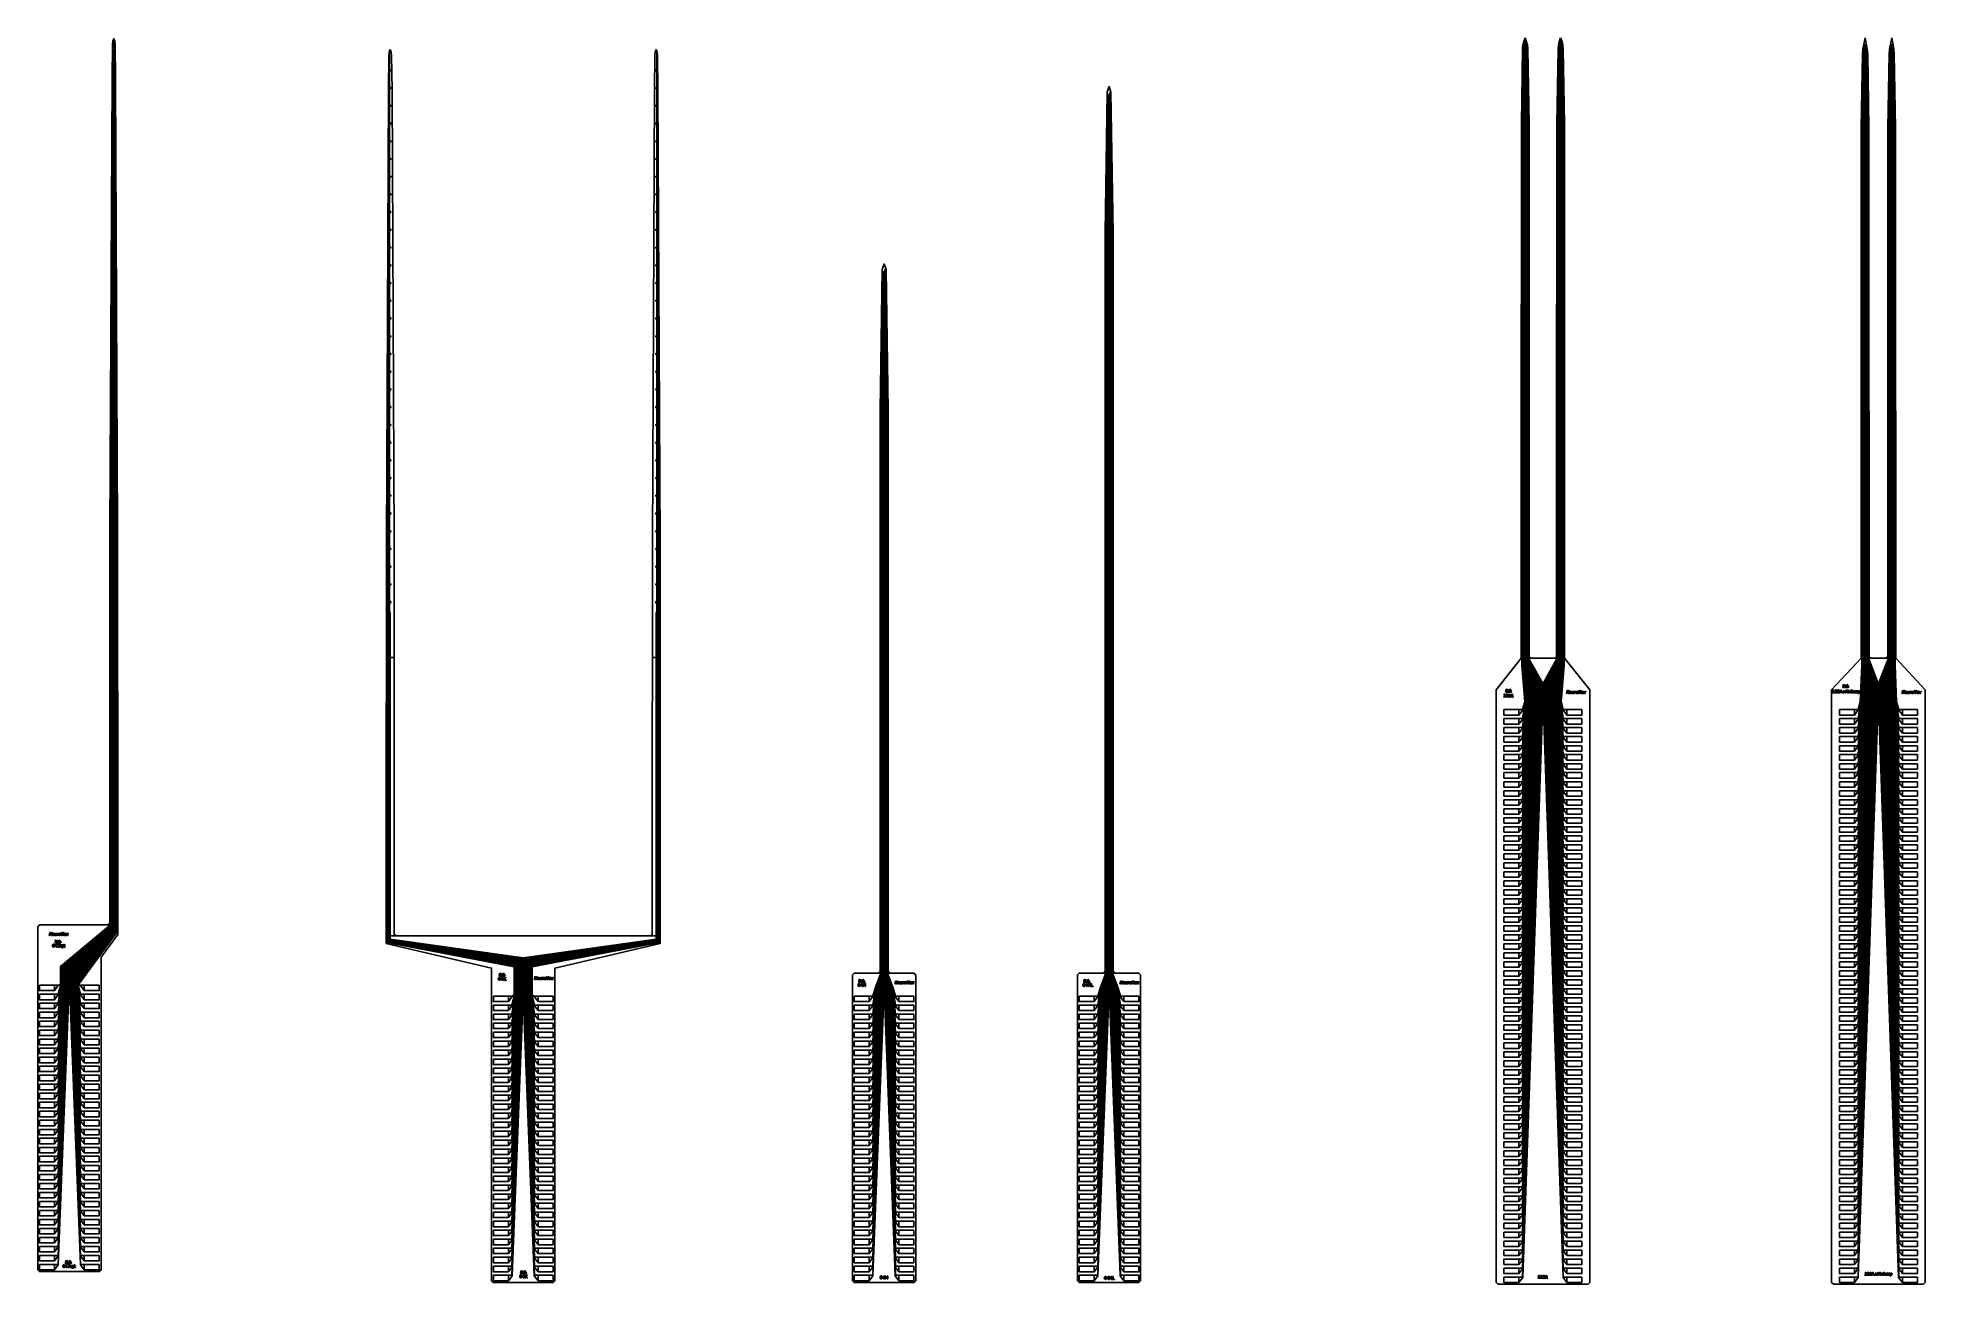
# Model space of a CAD drawing. Header units: inches. Extents: x 106592 to 209533, y 57057 to 74911.
# Drawn here: x 127429 to 148718, y 57057 to 71118 of the extents above; entities that cross this region are included whole.
import ezdxf

# ---------------------------------------------------------------- set-up
doc = ezdxf.new("R2010")
doc.units = ezdxf.units.IN
doc.header["$MEASUREMENT"] = 0
for name, color, linetype in [('metal', 221, 'Continuous'), ('nitride window', 40, 'Continuous'), ('profile', 140, 'Continuous')]:
    doc.layers.add(name, color=color, linetype=linetype)

msp = doc.modelspace()

# ---------------------------------------------------------------- linework, layer by layer
at = {"layer": 'metal'}
for points in [[(128276, 70350), (128277, 70450), (128277, 70550), (128278, 70650), (128278, 70750), (128279, 70850), (128279, 70950), (128282, 70968), (128281, 70968), (128279, 70950), (128278, 70850), (128278, 70750), (128277, 70650), (128277, 70550), (128276, 70450), (128276, 70350), (128275, 70250), (128275, 70150), (128274, 70050), (128274, 69950), (128273, 69850), (128273, 69750), (128272, 69650), (128272, 69550), (128271, 69450), (128271, 69350), (128270, 69250), (128270, 69150), (128269, 69050), (128269, 68950), (128268, 68850), (128268, 68750), (128267, 68650), (128267, 68550), (128266, 68450), (128266, 68350), (128265, 68250), (128265, 68150), (128264, 68050), (128264, 67950), (128263, 67850), (128263, 67750), (128262, 67650), (128262, 67550), (128261, 67450), (128261, 67350), (128260, 67250), (128260, 67150), (128259, 67050), (128259, 66950), (128258, 66850), (128258, 66750), (128257, 66650), (128257, 66550), (128256, 66450), (128256, 66350), (128255, 66250), (128255, 66150), (128254, 66050), (128254, 65950), (128253, 65850), (128253, 65750), (128252, 65650), (128252, 65550), (128251, 65450), (128251, 65350), (128250, 65250), (128250, 65150), (128249, 65050), (128249, 64950), (128248, 64767), (128248, 64750), (128249, 64750), (128249, 64767), (128249, 64950), (128250, 65050), (128250, 65150), (128251, 65250), (128251, 65350), (128252, 65450), (128252, 65550), (128253, 65650), (128253, 65750), (128254, 65850), (128254, 65950), (128255, 66050), (128255, 66150), (128256, 66250), (128256, 66350), (128257, 66450), (128257, 66550), (128258, 66650), (128258, 66750), (128259, 66850), (128259, 66950), (128260, 67050), (128260, 67150), (128261, 67250), (128261, 67350), (128262, 67450), (128262, 67550), (128263, 67650), (128263, 67750), (128264, 67850), (128264, 67950), (128265, 68050), (128265, 68150), (128266, 68250), (128266, 68350), (128267, 68450), (128267, 68550), (128268, 68650), (128268, 68750), (128269, 68850), (128269, 68950), (128270, 69050), (128270, 69150), (128271, 69250), (128271, 69350), (128272, 69450), (128272, 69550), (128273, 69650), (128273, 69750), (128274, 69850), (128274, 69950), (128275, 70050), (128275, 70150), (128276, 70250)], [(128281, 71080), (128291, 71080), (128291, 71070), (128281, 71070)], [(128291, 71068), (128290, 71068), (128281, 71070), (128291, 71070)], [(128281, 70980), (128291, 70980), (128291, 70970), (128281, 70970)], [(128281, 70968), (128282, 70968), (128291, 70970), (128281, 70970)], [(128324, 64750), (128324, 64750), (128324, 64767), (128324, 64950), (128323, 65050), (128323, 65150), (128322, 65250), (128322, 65350), (128321, 65450), (128321, 65550), (128320, 65650), (128320, 65750), (128319, 65850), (128319, 65950), (128318, 66050), (128318, 66150), (128317, 66250), (128317, 66350), (128316, 66450), (128316, 66550), (128315, 66650), (128315, 66750), (128314, 66850), (128314, 66950), (128313, 67050), (128313, 67150), (128312, 67250), (128312, 67350), (128311, 67450), (128311, 67550), (128310, 67650), (128310, 67750), (128309, 67850), (128309, 67950), (128308, 68050), (128308, 68150), (128307, 68250), (128307, 68350), (128306, 68450), (128306, 68550), (128305, 68650), (128305, 68750), (128304, 68850), (128304, 68950), (128303, 69050), (128303, 69150), (128302, 69250), (128302, 69350), (128301, 69450), (128301, 69550), (128300, 69650), (128300, 69750), (128299, 69850), (128299, 69950), (128298, 70050), (128298, 70150), (128297, 70250), (128297, 70350), (128296, 70450), (128296, 70550), (128295, 70650), (128295, 70750), (128294, 70850), (128294, 70950), (128293, 71050), (128290, 71068), (128291, 71068), (128294, 71050), (128294, 70950), (128295, 70850), (128295, 70750), (128296, 70650), (128296, 70550), (128297, 70450), (128297, 70350), (128298, 70250), (128298, 70150), (128299, 70050), (128299, 69950), (128300, 69850), (128300, 69750), (128301, 69650), (128301, 69550), (128302, 69450), (128302, 69350), (128303, 69250), (128303, 69150), (128304, 69050), (128304, 68950), (128305, 68850), (128305, 68750), (128306, 68650), (128306, 68550), (128307, 68450), (128307, 68350), (128308, 68250), (128308, 68150), (128309, 68050), (128309, 67950), (128310, 67850), (128310, 67750), (128311, 67650), (128311, 67550), (128312, 67450), (128312, 67350), (128313, 67250), (128313, 67150), (128314, 67050), (128314, 66950), (128315, 66850), (128315, 66750), (128316, 66650), (128316, 66550), (128317, 66450), (128317, 66350), (128318, 66250), (128318, 66150), (128319, 66050), (128319, 65950), (128320, 65850), (128320, 65750), (128321, 65650), (128321, 65550), (128322, 65450), (128322, 65350), (128323, 65250), (128323, 65150), (128324, 65050), (128324, 64950), (128325, 64767), (128324, 64750)], [(131367, 64627), (131368, 64627), (131367, 64644), (131368, 64827), (131368, 64927), (131369, 65027), (131369, 65127), (131370, 65227), (131370, 65327), (131371, 65427), (131371, 65527), (131372, 65627), (131372, 65727), (131373, 65827), (131373, 65927), (131374, 66027), (131374, 66127), (131375, 66227), (131375, 66327), (131376, 66427), (131376, 66527), (131377, 66627), (131377, 66727), (131378, 66827), (131378, 66927), (131379, 67027), (131379, 67127), (131380, 67227), (131380, 67327), (131381, 67427), (131381, 67527), (131382, 67627), (131382, 67727), (131383, 67827), (131383, 67927), (131384, 68027), (131384, 68127), (131385, 68227), (131385, 68327), (131386, 68427), (131386, 68527), (131387, 68627), (131387, 68727), (131388, 68827), (131388, 68927), (131389, 69027), (131389, 69127), (131390, 69227), (131390, 69327), (131391, 69427), (131391, 69527), (131392, 69627), (131392, 69727), (131393, 69827), (131393, 69927), (131394, 70027), (131394, 70127), (131395, 70227), (131395, 70327), (131396, 70427), (131396, 70527), (131397, 70627), (131397, 70727), (131398, 70827), (131398, 70927), (131401, 70945), (131400, 70945), (131398, 70927), (131397, 70827), (131397, 70727), (131396, 70627), (131396, 70527), (131395, 70427), (131395, 70327), (131394, 70227), (131394, 70127), (131393, 70027), (131393, 69927), (131392, 69827), (131392, 69727), (131391, 69627), (131391, 69527), (131390, 69427), (131390, 69327), (131389, 69227), (131389, 69127), (131388, 69027), (131388, 68927), (131387, 68827), (131387, 68727), (131386, 68627), (131386, 68527), (131385, 68427), (131385, 68327), (131384, 68227), (131384, 68127), (131383, 68027), (131383, 67927), (131382, 67827), (131382, 67727), (131381, 67627), (131381, 67527), (131380, 67427), (131380, 67327), (131379, 67227), (131379, 67127), (131378, 67027), (131378, 66927), (131377, 66827), (131377, 66727), (131376, 66627), (131376, 66527), (131375, 66427), (131375, 66327), (131374, 66227), (131374, 66127), (131373, 66027), (131373, 65927), (131372, 65827), (131372, 65727), (131371, 65627), (131371, 65527), (131370, 65427), (131370, 65327), (131369, 65227), (131369, 65127), (131368, 65027), (131368, 64927), (131367, 64827), (131367, 64644), (131367, 64627)], [(131410, 70957), (131400, 70957), (131400, 70947), (131410, 70947)], [(131400, 70945), (131401, 70945), (131410, 70947), (131400, 70947)], [(134400, 70957), (134410, 70957), (134410, 70947), (134400, 70947)], [(134410, 70945), (134409, 70945), (134400, 70947), (134410, 70947)], [(134443, 64627), (134443, 64627), (134443, 64644), (134443, 64827), (134442, 64927), (134442, 65027), (134441, 65127), (134441, 65227), (134440, 65327), (134440, 65427), (134439, 65527), (134439, 65627), (134438, 65727), (134438, 65827), (134437, 65927), (134437, 66027), (134436, 66127), (134436, 66227), (134435, 66327), (134435, 66427), (134434, 66527), (134434, 66627), (134433, 66727), (134433, 66827), (134432, 66927), (134432, 67027), (134431, 67127), (134431, 67227), (134430, 67327), (134430, 67427), (134429, 67527), (134429, 67627), (134428, 67727), (134428, 67827), (134427, 67927), (134427, 68027), (134426, 68127), (134426, 68227), (134425, 68327), (134425, 68427), (134424, 68527), (134424, 68627), (134423, 68727), (134423, 68827), (134422, 68927), (134422, 69027), (134421, 69127), (134421, 69227), (134420, 69327), (134420, 69427), (134419, 69527), (134419, 69627), (134418, 69727), (134418, 69827), (134417, 69927), (134417, 70027), (134416, 70127), (134416, 70227), (134415, 70327), (134415, 70427), (134414, 70527), (134414, 70627), (134413, 70727), (134413, 70827), (134412, 70927), (134409, 70945), (134410, 70945), (134413, 70927), (134413, 70827), (134414, 70727), (134414, 70627), (134415, 70527), (134415, 70427), (134416, 70327), (134416, 70227), (134417, 70127), (134417, 70027), (134418, 69927), (134418, 69827), (134419, 69727), (134419, 69627), (134420, 69527), (134420, 69427), (134421, 69327), (134421, 69227), (134422, 69127), (134422, 69027), (134423, 68927), (134423, 68827), (134424, 68727), (134424, 68627), (134425, 68527), (134425, 68427), (134426, 68327), (134426, 68227), (134427, 68127), (134427, 68027), (134428, 67927), (134428, 67827), (134429, 67727), (134429, 67627), (134430, 67527), (134430, 67427), (134431, 67327), (134431, 67227), (134432, 67127), (134432, 67027), (134433, 66927), (134433, 66827), (134434, 66727), (134434, 66627), (134435, 66527), (134435, 66427), (134436, 66327), (134436, 66227), (134437, 66127), (134437, 66027), (134438, 65927), (134438, 65827), (134439, 65727), (134439, 65627), (134440, 65527), (134440, 65427), (134441, 65327), (134441, 65227), (134442, 65127), (134442, 65027), (134443, 64927), (134443, 64827), (134444, 64644), (134443, 64627)], [(144181, 70988), (144191, 70988), (144191, 70978), (144181, 70978)], [(144191, 70978), (144181, 70978), (144186, 70975), (144187, 70975), (144191, 70978)], [(144181, 70938), (144191, 70938), (144191, 70928), (144181, 70928)], [(144191, 70928), (144181, 70928), (144186, 70925), (144187, 70925), (144191, 70928)], [(144185, 71038), (144195, 71038), (144195, 71028), (144185, 71028)], [(144195, 71028), (144185, 71028), (144190, 71025), (144191, 71025), (144195, 71028)], [(144186, 70975), (144187, 70975), (144195, 70950), (144202, 70943), (144202, 70923), (144195, 70916), (144195, 70900), (144200, 70892), (144200, 70874), (144194, 70867), (144194, 70849), (144200, 70843), (144200, 70824), (144194, 70817), (144194, 70799), (144200, 70792), (144200, 70774), (144193, 70767), (144193, 70749), (144199, 70742), (144199, 70724), (144193, 70717), (144193, 70699), (144199, 70692), (144199, 70674), (144192, 70668), (144192, 70649), (144199, 70642), (144199, 70624), (144193, 70617), (144193, 70599), (144199, 70592), (144199, 70574), (144192, 70568), (144192, 70549), (144198, 70542), (144198, 70525), (144192, 70518), (144192, 70499), (144198, 70491), (144198, 70475), (144191, 70468), (144191, 70448), (144198, 70441), (144198, 70425), (144191, 70418), (144191, 70398), (144198, 70391), (144198, 70375), (144192, 70368), (144192, 70349), (144199, 70342), (144199, 70325), (144192, 70318), (144192, 70299), (144198, 70292), (144198, 70275), (144191, 70268), (144191, 70248), (144198, 70241), (144198, 70225), (144191, 70218), (144191, 70198), (144197, 70191), (144197, 70175), (144191, 70169), (144191, 70148), (144197, 70141), (144197, 70125), (144191, 70119), (144191, 70098), (144197, 70091), (144197, 70075), (144190, 70069), (144190, 70047), (144197, 70041), (144197, 70041), (144189, 70047), (144189, 70069), (144197, 70076), (144197, 70091), (144190, 70098), (144190, 70119), (144197, 70126), (144197, 70141), (144190, 70148), (144190, 70169), (144197, 70175), (144197, 70191), (144191, 70198), (144191, 70218), (144197, 70225), (144197, 70241), (144191, 70248), (144191, 70268), (144198, 70275), (144198, 70291), (144192, 70298), (144192, 70318), (144198, 70325), (144198, 70342), (144192, 70348), (144192, 70368), (144197, 70375), (144197, 70391), (144191, 70398), (144191, 70419), (144197, 70425), (144197, 70441), (144191, 70448), (144191, 70469), (144197, 70475), (144197, 70491), (144192, 70498), (144192, 70518), (144198, 70525), (144198, 70541), (144192, 70548), (144192, 70568), (144198, 70575), (144198, 70592), (144193, 70599), (144193, 70618), (144199, 70624), (144199, 70642), (144192, 70648), (144192, 70668), (144198, 70675), (144198, 70692), (144193, 70699), (144193, 70718), (144199, 70724), (144199, 70742), (144193, 70749), (144193, 70768), (144199, 70774), (144199, 70792), (144193, 70799), (144193, 70817), (144200, 70824), (144200, 70842), (144193, 70849), (144193, 70867), (144199, 70874), (144199, 70892), (144194, 70900), (144194, 70917), (144201, 70923), (144201, 70943), (144194, 70949), (144186, 70975)], [(144186, 70925), (144187, 70925), (144194, 70899), (144198, 70892), (144198, 70875), (144192, 70868), (144192, 70849), (144199, 70842), (144199, 70824), (144192, 70818), (144192, 70799), (144199, 70792), (144199, 70774), (144192, 70768), (144192, 70749), (144198, 70742), (144198, 70725), (144192, 70718), (144192, 70699), (144198, 70691), (144197, 70675), (144191, 70668), (144191, 70648), (144198, 70642), (144198, 70625), (144192, 70618), (144192, 70599), (144198, 70591), (144198, 70575), (144191, 70568), (144191, 70548), (144197, 70541), (144197, 70525), (144191, 70518), (144191, 70498), (144197, 70491), (144197, 70475), (144190, 70469), (144190, 70448), (144197, 70441), (144197, 70425), (144190, 70419), (144190, 70398), (144197, 70391), (144197, 70375), (144191, 70368), (144191, 70348), (144198, 70341), (144198, 70325), (144191, 70318), (144191, 70298), (144197, 70291), (144197, 70275), (144191, 70269), (144191, 70248), (144197, 70241), (144197, 70225), (144191, 70219), (144191, 70198), (144197, 70191), (144197, 70176), (144190, 70169), (144190, 70147), (144196, 70141), (144196, 70126), (144190, 70119), (144190, 70097), (144196, 70091), (144196, 70076), (144189, 70069), (144189, 70047), (144196, 70041), (144196, 70040), (144189, 70047), (144189, 70070), (144196, 70076), (144196, 70090), (144189, 70097), (144189, 70119), (144196, 70126), (144196, 70140), (144189, 70147), (144189, 70169), (144196, 70176), (144196, 70191), (144190, 70198), (144190, 70219), (144197, 70226), (144197, 70241), (144190, 70248), (144190, 70269), (144197, 70275), (144197, 70291), (144191, 70298), (144191, 70318), (144197, 70325), (144197, 70341), (144191, 70348), (144191, 70368), (144196, 70376), (144196, 70391), (144190, 70397), (144190, 70419), (144196, 70426), (144196, 70441), (144190, 70447), (144190, 70469), (144196, 70476), (144196, 70491), (144191, 70498), (144191, 70519), (144197, 70525), (144197, 70541), (144191, 70548), (144191, 70569), (144197, 70575), (144197, 70591), (144192, 70598), (144192, 70618), (144198, 70625), (144198, 70641), (144190, 70648), (144190, 70669), (144197, 70675), (144197, 70691), (144192, 70698), (144192, 70718), (144197, 70725), (144198, 70741), (144192, 70748), (144192, 70768), (144198, 70775), (144198, 70792), (144192, 70798), (144192, 70818), (144198, 70825), (144198, 70842), (144192, 70848), (144192, 70868), (144197, 70875), (144198, 70891), (144193, 70899), (144186, 70925)], [(144190, 71025), (144191, 71025), (144198, 71001), (144202, 70994), (144202, 70973), (144196, 70966), (144196, 70951), (144203, 70944), (144203, 70922), (144197, 70916), (144197, 70901), (144201, 70893), (144201, 70873), (144195, 70866), (144195, 70850), (144202, 70843), (144202, 70823), (144195, 70816), (144195, 70800), (144201, 70793), (144201, 70773), (144195, 70767), (144195, 70750), (144201, 70743), (144200, 70723), (144195, 70717), (144195, 70700), (144200, 70692), (144200, 70674), (144193, 70667), (144193, 70649), (144200, 70643), (144200, 70624), (144194, 70617), (144194, 70600), (144200, 70592), (144200, 70574), (144193, 70567), (144193, 70549), (144199, 70542), (144199, 70524), (144193, 70517), (144193, 70499), (144199, 70492), (144199, 70474), (144192, 70468), (144192, 70449), (144199, 70442), (144199, 70424), (144192, 70418), (144192, 70399), (144199, 70392), (144199, 70374), (144193, 70367), (144193, 70349), (144199, 70342), (144199, 70324), (144193, 70317), (144193, 70299), (144199, 70292), (144199, 70274), (144192, 70268), (144192, 70249), (144199, 70242), (144199, 70225), (144192, 70218), (144192, 70199), (144198, 70192), (144198, 70175), (144191, 70168), (144191, 70148), (144198, 70141), (144198, 70125), (144191, 70118), (144191, 70098), (144198, 70091), (144198, 70075), (144191, 70069), (144191, 70048), (144198, 70041), (144197, 70041), (144190, 70048), (144190, 70069), (144197, 70075), (144197, 70091), (144191, 70098), (144191, 70118), (144197, 70125), (144197, 70141), (144191, 70148), (144191, 70168), (144198, 70175), (144198, 70191), (144192, 70198), (144192, 70218), (144198, 70225), (144198, 70242), (144192, 70248), (144192, 70268), (144199, 70275), (144199, 70292), (144193, 70299), (144193, 70318), (144199, 70324), (144199, 70342), (144193, 70349), (144193, 70368), (144198, 70375), (144198, 70392), (144192, 70398), (144192, 70418), (144198, 70425), (144198, 70442), (144192, 70448), (144192, 70468), (144198, 70475), (144198, 70492), (144193, 70499), (144193, 70518), (144199, 70524), (144199, 70542), (144193, 70549), (144193, 70568), (144199, 70574), (144199, 70592), (144194, 70599), (144194, 70617), (144200, 70624), (144200, 70642), (144193, 70649), (144193, 70668), (144199, 70674), (144199, 70692), (144194, 70699), (144194, 70717), (144200, 70724), (144200, 70742), (144194, 70749), (144194, 70767), (144200, 70773), (144201, 70793), (144194, 70800), (144194, 70817), (144201, 70823), (144201, 70843), (144194, 70850), (144194, 70867), (144200, 70874), (144200, 70893), (144196, 70900), (144196, 70916), (144202, 70922), (144202, 70944), (144195, 70950), (144195, 70966), (144201, 70973), (144201, 70993), (144197, 71001), (144190, 71025)], [(144206, 71073), (144207, 71073), (144199, 71064), (144199, 71052), (144205, 71043), (144205, 71023), (144199, 71014), (144199, 71002), (144204, 70994), (144204, 70972), (144198, 70965), (144198, 70951), (144205, 70945), (144204, 70921), (144198, 70915), (144198, 70901), (144202, 70894), (144202, 70872), (144197, 70866), (144197, 70851), (144203, 70844), (144203, 70822), (144197, 70816), (144197, 70801), (144202, 70794), (144202, 70772), (144196, 70766), (144196, 70750), (144202, 70743), (144202, 70723), (144196, 70716), (144196, 70700), (144201, 70693), (144201, 70673), (144195, 70667), (144195, 70650), (144201, 70643), (144201, 70623), (144195, 70616), (144195, 70600), (144201, 70593), (144201, 70573), (144194, 70567), (144194, 70550), (144200, 70543), (144200, 70524), (144194, 70517), (144194, 70500), (144200, 70492), (144200, 70474), (144193, 70467), (144193, 70449), (144200, 70442), (144200, 70424), (144193, 70417), (144193, 70399), (144200, 70392), (144200, 70374), (144194, 70367), (144194, 70349), (144200, 70343), (144200, 70324), (144194, 70317), (144194, 70299), (144200, 70292), (144200, 70274), (144193, 70267), (144193, 70249), (144199, 70242), (144199, 70224), (144193, 70217), (144193, 70199), (144199, 70192), (144199, 70174), (144192, 70168), (144192, 70149), (144199, 70142), (144199, 70125), (144192, 70118), (144192, 70099), (144199, 70092), (144199, 70075), (144191, 70068), (144191, 70048), (144199, 70042), (144198, 70042), (144191, 70048), (144191, 70068), (144198, 70075), (144198, 70092), (144192, 70098), (144192, 70118), (144198, 70125), (144198, 70142), (144192, 70148), (144192, 70168), (144199, 70175), (144199, 70192), (144193, 70199), (144193, 70218), (144199, 70224), (144199, 70242), (144193, 70249), (144193, 70268), (144199, 70274), (144199, 70292), (144193, 70299), (144193, 70317), (144200, 70324), (144200, 70342), (144193, 70349), (144193, 70367), (144199, 70374), (144199, 70392), (144193, 70399), (144193, 70418), (144199, 70424), (144199, 70442), (144193, 70449), (144193, 70468), (144199, 70474), (144199, 70492), (144194, 70499), (144194, 70517), (144200, 70524), (144200, 70542), (144194, 70549), (144194, 70567), (144200, 70574), (144200, 70593), (144195, 70600), (144195, 70616), (144201, 70623), (144201, 70643), (144194, 70649), (144194, 70667), (144200, 70673), (144201, 70693), (144195, 70700), (144195, 70716), (144201, 70723), (144201, 70743), (144195, 70750), (144195, 70766), (144202, 70773), (144202, 70793), (144196, 70800), (144196, 70816), (144202, 70822), (144202, 70844), (144196, 70850), (144196, 70866), (144202, 70873), (144202, 70893), (144197, 70901), (144197, 70915), (144204, 70922), (144204, 70944), (144197, 70951), (144197, 70965), (144203, 70972), (144203, 70994), (144199, 71002), (144199, 71015), (144204, 71023), (144205, 71043), (144199, 71052), (144199, 71065), (144203, 71069)], [(144206, 71000), (144207, 71000), (144206, 70996), (144205, 70971), (144199, 70964), (144199, 70952), (144206, 70945), (144206, 70921), (144199, 70914), (144199, 70902), (144204, 70894), (144204, 70872), (144198, 70865), (144198, 70851), (144205, 70845), (144204, 70821), (144198, 70815), (144198, 70801), (144204, 70794), (144203, 70772), (144197, 70765), (144197, 70751), (144203, 70744), (144203, 70722), (144197, 70715), (144197, 70701), (144202, 70694), (144202, 70672), (144196, 70666), (144196, 70650), (144202, 70644), (144202, 70622), (144196, 70616), (144196, 70601), (144202, 70593), (144202, 70573), (144195, 70566), (144195, 70550), (144201, 70543), (144201, 70523), (144195, 70516), (144195, 70500), (144201, 70493), (144201, 70473), (144194, 70467), (144194, 70450), (144201, 70443), (144201, 70423), (144194, 70417), (144194, 70400), (144201, 70393), (144201, 70373), (144195, 70367), (144195, 70350), (144201, 70343), (144201, 70323), (144195, 70317), (144195, 70300), (144201, 70293), (144201, 70274), (144194, 70267), (144194, 70249), (144200, 70243), (144200, 70224), (144194, 70217), (144194, 70199), (144200, 70192), (144200, 70174), (144193, 70167), (144193, 70149), (144199, 70142), (144199, 70124), (144193, 70117), (144193, 70099), (144199, 70092), (144199, 70074), (144192, 70068), (144192, 70049), (144199, 70042), (144199, 70042), (144192, 70048), (144192, 70068), (144199, 70074), (144199, 70092), (144193, 70099), (144193, 70118), (144199, 70124), (144199, 70142), (144193, 70149), (144193, 70168), (144199, 70174), (144199, 70192), (144193, 70199), (144193, 70217), (144200, 70224), (144200, 70242), (144193, 70249), (144193, 70267), (144200, 70274), (144200, 70293), (144194, 70300), (144194, 70317), (144201, 70324), (144201, 70343), (144194, 70350), (144194, 70367), (144200, 70374), (144200, 70393), (144194, 70399), (144194, 70417), (144200, 70424), (144200, 70443), (144194, 70449), (144194, 70467), (144200, 70474), (144200, 70493), (144195, 70500), (144195, 70516), (144201, 70523), (144201, 70543), (144195, 70550), (144195, 70566), (144201, 70573), (144201, 70593), (144196, 70600), (144196, 70616), (144202, 70623), (144202, 70643), (144195, 70650), (144195, 70666), (144202, 70673), (144202, 70693), (144196, 70701), (144196, 70716), (144202, 70722), (144202, 70744), (144196, 70751), (144196, 70766), (144203, 70772), (144203, 70794), (144197, 70801), (144197, 70815), (144204, 70822), (144204, 70844), (144197, 70851), (144197, 70865), (144203, 70872), (144203, 70894), (144199, 70902), (144199, 70915), (144205, 70921), (144205, 70945), (144199, 70952), (144199, 70965), (144204, 70971), (144205, 70995), (144206, 71000)], [(144206, 70900), (144207, 70900), (144206, 70895), (144205, 70871), (144199, 70864), (144199, 70852), (144206, 70845), (144206, 70821), (144199, 70814), (144199, 70802), (144205, 70795), (144205, 70771), (144198, 70765), (144198, 70752), (144204, 70745), (144204, 70722), (144198, 70715), (144198, 70702), (144204, 70694), (144203, 70672), (144197, 70665), (144197, 70651), (144203, 70644), (144203, 70622), (144197, 70615), (144197, 70601), (144203, 70594), (144203, 70572), (144196, 70566), (144196, 70551), (144202, 70544), (144202, 70522), (144196, 70516), (144196, 70501), (144202, 70493), (144202, 70473), (144195, 70466), (144195, 70450), (144202, 70443), (144202, 70423), (144195, 70416), (144195, 70400), (144202, 70393), (144202, 70373), (144195, 70366), (144195, 70350), (144202, 70343), (144202, 70323), (144195, 70316), (144195, 70300), (144201, 70293), (144201, 70273), (144195, 70267), (144195, 70250), (144201, 70243), (144201, 70223), (144195, 70217), (144195, 70200), (144201, 70193), (144201, 70174), (144194, 70167), (144194, 70149), (144200, 70143), (144200, 70124), (144194, 70117), (144194, 70099), (144200, 70093), (144200, 70074), (144193, 70067), (144193, 70049), (144200, 70043), (144200, 70042), (144193, 70049), (144193, 70068), (144200, 70074), (144200, 70092), (144193, 70099), (144193, 70117), (144200, 70124), (144200, 70142), (144193, 70149), (144193, 70167), (144200, 70174), (144200, 70193), (144194, 70200), (144194, 70217), (144201, 70224), (144201, 70243), (144194, 70250), (144194, 70267), (144201, 70273), (144201, 70293), (144195, 70300), (144195, 70316), (144201, 70323), (144201, 70343), (144195, 70350), (144195, 70366), (144201, 70373), (144201, 70393), (144195, 70400), (144195, 70416), (144201, 70423), (144201, 70443), (144195, 70450), (144195, 70466), (144201, 70473), (144201, 70493), (144196, 70500), (144196, 70516), (144202, 70523), (144202, 70543), (144196, 70550), (144196, 70566), (144202, 70572), (144202, 70594), (144197, 70601), (144197, 70615), (144203, 70622), (144203, 70644), (144196, 70651), (144196, 70666), (144203, 70672), (144203, 70694), (144198, 70701), (144198, 70715), (144203, 70722), (144204, 70744), (144198, 70751), (144198, 70765), (144204, 70772), (144204, 70795), (144199, 70802), (144199, 70815), (144205, 70821), (144205, 70845), (144199, 70852), (144199, 70865), (144204, 70871), (144205, 70895), (144206, 70900)], [(144201, 71088), (144211, 71088), (144211, 71078), (144201, 71078)], [(144211, 71078), (144201, 71078), (144206, 71075), (144207, 71075), (144211, 71078)], [(144201, 71063), (144211, 71063), (144211, 71053), (144201, 71053)], [(144211, 71053), (144201, 71053), (144206, 71050), (144207, 71050), (144211, 71053)], [(144201, 71013), (144211, 71013), (144211, 71003), (144201, 71003)], [(144211, 71003), (144201, 71003), (144206, 71000), (144207, 71000), (144211, 71003)], [(144201, 70963), (144211, 70963), (144211, 70953), (144201, 70953)], [(144211, 70953), (144201, 70953), (144206, 70950), (144207, 70950), (144211, 70953)], [(144201, 70913), (144211, 70913), (144211, 70903), (144201, 70903)], [(144211, 70903), (144201, 70903), (144206, 70900), (144207, 70900), (144211, 70903)], [(144206, 71075), (144207, 71075), (144207, 71073), (144206, 71073)], [(144207, 71050), (144206, 71050), (144207, 71044), (144207, 71023), (144213, 71014), (144213, 71002), (144208, 70995), (144208, 70972), (144213, 70964), (144213, 70952), (144209, 70945), (144209, 70922), (144215, 70915), (144215, 70901), (144209, 70895), (144209, 70872), (144215, 70865), (144215, 70851), (144210, 70844), (144210, 70823), (144216, 70816), (144216, 70801), (144210, 70794), (144210, 70772), (144216, 70765), (144216, 70751), (144210, 70744), (144210, 70723), (144217, 70716), (144217, 70700), (144211, 70693), (144211, 70673), (144217, 70666), (144217, 70650), (144211, 70644), (144211, 70623), (144217, 70616), (144217, 70600), (144211, 70593), (144211, 70573), (144217, 70566), (144217, 70550), (144212, 70543), (144212, 70523), (144218, 70517), (144218, 70500), (144212, 70493), (144212, 70473), (144218, 70467), (144218, 70450), (144212, 70443), (144212, 70424), (144220, 70417), (144220, 70399), (144213, 70392), (144213, 70374), (144218, 70367), (144218, 70350), (144212, 70343), (144212, 70324), (144219, 70317), (144219, 70299), (144213, 70293), (144213, 70274), (144219, 70267), (144219, 70249), (144213, 70242), (144213, 70224), (144220, 70217), (144220, 70199), (144213, 70192), (144213, 70174), (144220, 70167), (144220, 70149), (144213, 70142), (144213, 70124), (144221, 70118), (144221, 70099), (144214, 70092), (144214, 70075), (144221, 70068), (144221, 70049), (144215, 70041), (144215, 70041), (144221, 70048), (144221, 70068), (144215, 70075), (144215, 70092), (144221, 70098), (144221, 70118), (144214, 70124), (144214, 70142), (144220, 70149), (144220, 70168), (144214, 70174), (144214, 70192), (144220, 70199), (144220, 70218), (144214, 70224), (144214, 70242), (144219, 70249), (144219, 70267), (144213, 70274), (144213, 70292), (144219, 70299), (144219, 70317), (144213, 70324), (144213, 70343), (144219, 70350), (144219, 70367), (144214, 70374), (144214, 70392), (144220, 70399), (144220, 70418), (144213, 70424), (144213, 70443), (144219, 70449), (144219, 70467), (144212, 70474), (144212, 70493), (144219, 70499), (144219, 70517), (144212, 70524), (144212, 70543), (144218, 70550), (144218, 70566), (144212, 70573), (144212, 70593), (144218, 70600), (144218, 70616), (144211, 70623), (144211, 70643), (144217, 70650), (144218, 70666), (144212, 70673), (144212, 70693), (144217, 70700), (144218, 70716), (144211, 70723), (144211, 70743), (144216, 70751), (144216, 70766), (144210, 70773), (144210, 70794), (144217, 70800), (144217, 70816), (144211, 70823), (144211, 70843), (144215, 70851), (144215, 70865), (144210, 70872), (144210, 70894), (144215, 70901), (144215, 70915), (144210, 70922), (144210, 70944), (144214, 70952), (144214, 70965), (144209, 70972), (144209, 70995), (144214, 71002), (144214, 71015), (144208, 71024), (144207, 71043), (144207, 71050)], [(144207, 70950), (144206, 70950), (144208, 70945), (144207, 70921), (144213, 70914), (144213, 70902), (144208, 70895), (144207, 70871), (144213, 70864), (144213, 70852), (144209, 70845), (144209, 70822), (144215, 70815), (144215, 70801), (144209, 70795), (144209, 70772), (144215, 70765), (144214, 70751), (144209, 70744), (144209, 70722), (144216, 70715), (144216, 70701), (144210, 70694), (144210, 70672), (144216, 70665), (144216, 70651), (144210, 70644), (144210, 70622), (144216, 70616), (144216, 70601), (144210, 70594), (144210, 70573), (144216, 70566), (144216, 70551), (144211, 70544), (144211, 70523), (144217, 70516), (144217, 70500), (144211, 70494), (144211, 70473), (144217, 70466), (144217, 70450), (144211, 70443), (144211, 70423), (144219, 70417), (144219, 70399), (144212, 70393), (144212, 70374), (144217, 70366), (144217, 70350), (144211, 70343), (144211, 70323), (144218, 70317), (144218, 70300), (144212, 70293), (144212, 70273), (144218, 70267), (144218, 70250), (144213, 70243), (144213, 70224), (144219, 70217), (144219, 70199), (144213, 70193), (144213, 70174), (144219, 70167), (144219, 70149), (144213, 70143), (144213, 70124), (144220, 70117), (144220, 70099), (144213, 70092), (144213, 70074), (144220, 70067), (144220, 70049), (144214, 70042), (144215, 70042), (144220, 70049), (144220, 70068), (144214, 70074), (144214, 70092), (144220, 70099), (144220, 70118), (144213, 70124), (144213, 70142), (144219, 70149), (144219, 70167), (144213, 70174), (144213, 70192), (144219, 70199), (144219, 70217), (144213, 70224), (144213, 70242), (144219, 70250), (144219, 70267), (144212, 70274), (144212, 70293), (144219, 70300), (144219, 70317), (144212, 70323), (144212, 70343), (144218, 70350), (144218, 70366), (144213, 70374), (144213, 70393), (144219, 70399), (144219, 70417), (144212, 70423), (144212, 70443), (144218, 70450), (144218, 70466), (144211, 70473), (144211, 70493), (144218, 70500), (144218, 70516), (144211, 70523), (144211, 70543), (144217, 70550), (144217, 70566), (144211, 70573), (144211, 70594), (144217, 70600), (144217, 70616), (144210, 70623), (144210, 70644), (144216, 70651), (144216, 70666), (144210, 70673), (144210, 70694), (144216, 70701), (144216, 70716), (144210, 70722), (144210, 70744), (144215, 70751), (144215, 70765), (144209, 70772), (144209, 70794), (144215, 70801), (144215, 70815), (144210, 70822), (144210, 70844), (144214, 70852), (144214, 70864), (144208, 70872), (144208, 70895), (144214, 70902), (144214, 70914), (144208, 70922), (144208, 70945), (144207, 70950)], [(144223, 71025), (144222, 71025), (144215, 71001), (144210, 70994), (144210, 70972), (144215, 70965), (144215, 70951), (144210, 70944), (144210, 70923), (144216, 70916), (144216, 70901), (144210, 70894), (144210, 70873), (144216, 70866), (144216, 70851), (144212, 70843), (144212, 70823), (144218, 70816), (144217, 70800), (144211, 70793), (144211, 70773), (144217, 70766), (144217, 70750), (144212, 70743), (144212, 70723), (144218, 70717), (144218, 70700), (144212, 70693), (144212, 70674), (144218, 70667), (144218, 70650), (144212, 70643), (144212, 70623), (144218, 70617), (144218, 70600), (144212, 70593), (144212, 70574), (144218, 70567), (144218, 70550), (144213, 70543), (144213, 70524), (144219, 70517), (144219, 70499), (144213, 70493), (144213, 70474), (144219, 70467), (144219, 70449), (144213, 70442), (144213, 70424), (144221, 70418), (144221, 70398), (144214, 70392), (144214, 70375), (144219, 70367), (144219, 70349), (144213, 70342), (144213, 70324), (144220, 70317), (144220, 70299), (144213, 70292), (144213, 70274), (144220, 70267), (144220, 70249), (144214, 70242), (144214, 70225), (144221, 70218), (144221, 70199), (144214, 70192), (144214, 70175), (144221, 70168), (144221, 70149), (144214, 70142), (144214, 70125), (144221, 70118), (144221, 70098), (144215, 70091), (144215, 70075), (144221, 70068), (144221, 70048), (144216, 70041), (144216, 70041), (144222, 70048), (144222, 70068), (144215, 70075), (144215, 70091), (144222, 70098), (144222, 70118), (144215, 70125), (144215, 70142), (144221, 70148), (144221, 70168), (144215, 70175), (144215, 70192), (144221, 70198), (144221, 70218), (144215, 70225), (144215, 70242), (144220, 70249), (144220, 70268), (144214, 70274), (144214, 70292), (144220, 70299), (144220, 70318), (144213, 70324), (144213, 70342), (144219, 70349), (144219, 70367), (144215, 70375), (144215, 70391), (144221, 70398), (144221, 70418), (144214, 70424), (144214, 70442), (144220, 70449), (144220, 70467), (144213, 70474), (144213, 70492), (144220, 70499), (144220, 70517), (144213, 70524), (144213, 70542), (144219, 70549), (144219, 70567), (144213, 70574), (144213, 70593), (144219, 70599), (144219, 70617), (144212, 70624), (144212, 70643), (144219, 70649), (144219, 70667), (144213, 70674), (144213, 70693), (144219, 70699), (144219, 70717), (144212, 70724), (144212, 70743), (144217, 70750), (144218, 70766), (144212, 70773), (144212, 70793), (144218, 70800), (144218, 70817), (144212, 70824), (144212, 70843), (144217, 70850), (144217, 70866), (144211, 70873), (144211, 70893), (144217, 70900), (144217, 70916), (144211, 70923), (144211, 70943), (144216, 70951), (144216, 70965), (144211, 70973), (144211, 70994), (144216, 71001), (144223, 71025)], [(144227, 70975), (144226, 70975), (144216, 70950), (144212, 70943), (144212, 70923), (144218, 70916), (144217, 70900), (144212, 70893), (144212, 70873), (144218, 70866), (144217, 70850), (144213, 70842), (144213, 70824), (144219, 70817), (144219, 70799), (144212, 70793), (144212, 70774), (144218, 70767), (144218, 70750), (144213, 70743), (144213, 70724), (144219, 70717), (144219, 70699), (144213, 70692), (144213, 70674), (144219, 70667), (144219, 70649), (144213, 70643), (144213, 70624), (144219, 70617), (144219, 70599), (144213, 70592), (144213, 70574), (144219, 70567), (144219, 70549), (144214, 70542), (144214, 70524), (144220, 70518), (144220, 70499), (144214, 70492), (144214, 70474), (144220, 70468), (144220, 70449), (144214, 70442), (144214, 70425), (144222, 70418), (144222, 70398), (144215, 70391), (144215, 70375), (144220, 70367), (144220, 70349), (144214, 70342), (144214, 70324), (144221, 70318), (144221, 70299), (144214, 70292), (144214, 70275), (144221, 70268), (144221, 70249), (144215, 70241), (144215, 70225), (144221, 70218), (144221, 70198), (144215, 70191), (144215, 70175), (144221, 70168), (144221, 70148), (144215, 70141), (144215, 70125), (144222, 70119), (144222, 70098), (144216, 70091), (144216, 70075), (144222, 70069), (144222, 70048), (144217, 70041), (144217, 70040), (144223, 70048), (144223, 70069), (144216, 70076), (144216, 70091), (144223, 70098), (144223, 70119), (144215, 70125), (144215, 70141), (144222, 70148), (144222, 70168), (144215, 70175), (144215, 70191), (144222, 70198), (144222, 70218), (144215, 70225), (144215, 70241), (144221, 70248), (144221, 70268), (144215, 70275), (144215, 70292), (144221, 70298), (144221, 70318), (144214, 70325), (144214, 70342), (144220, 70349), (144220, 70368), (144216, 70375), (144216, 70391), (144222, 70397), (144222, 70419), (144215, 70425), (144215, 70441), (144221, 70448), (144221, 70468), (144214, 70475), (144214, 70492), (144221, 70498), (144221, 70518), (144214, 70525), (144214, 70542), (144220, 70549), (144220, 70567), (144214, 70574), (144214, 70592), (144220, 70599), (144220, 70617), (144213, 70624), (144213, 70642), (144220, 70649), (144220, 70667), (144214, 70674), (144214, 70692), (144220, 70699), (144220, 70717), (144213, 70724), (144213, 70742), (144219, 70749), (144219, 70767), (144213, 70774), (144213, 70793), (144220, 70799), (144220, 70817), (144214, 70824), (144214, 70842), (144218, 70850), (144218, 70867), (144212, 70874), (144212, 70893), (144218, 70900), (144218, 70917), (144212, 70924), (144212, 70943), (144217, 70950), (144227, 70975)], [(144227, 70925), (144226, 70925), (144219, 70899), (144213, 70892), (144213, 70874), (144219, 70867), (144219, 70849), (144214, 70842), (144214, 70825), (144220, 70818), (144220, 70799), (144213, 70792), (144213, 70774), (144219, 70767), (144219, 70749), (144214, 70742), (144214, 70724), (144221, 70718), (144220, 70698), (144215, 70692), (144215, 70675), (144221, 70668), (144220, 70648), (144214, 70642), (144214, 70624), (144220, 70618), (144220, 70599), (144214, 70592), (144214, 70575), (144220, 70568), (144220, 70549), (144215, 70541), (144215, 70525), (144221, 70518), (144221, 70498), (144215, 70491), (144215, 70475), (144221, 70468), (144221, 70448), (144215, 70441), (144215, 70425), (144223, 70419), (144223, 70397), (144216, 70391), (144216, 70376), (144221, 70368), (144221, 70349), (144215, 70342), (144215, 70325), (144221, 70318), (144221, 70298), (144215, 70291), (144215, 70275), (144221, 70268), (144221, 70248), (144216, 70241), (144216, 70225), (144222, 70219), (144222, 70198), (144216, 70191), (144216, 70175), (144222, 70169), (144222, 70148), (144216, 70141), (144216, 70125), (144223, 70119), (144223, 70097), (144217, 70091), (144217, 70076), (144223, 70069), (144223, 70047), (144217, 70040), (144218, 70040), (144223, 70047), (144223, 70069), (144217, 70076), (144217, 70090), (144223, 70097), (144223, 70119), (144216, 70126), (144216, 70141), (144223, 70148), (144223, 70169), (144216, 70176), (144216, 70191), (144223, 70198), (144223, 70219), (144216, 70226), (144216, 70241), (144222, 70248), (144222, 70268), (144215, 70275), (144215, 70291), (144222, 70298), (144222, 70318), (144215, 70325), (144215, 70341), (144221, 70348), (144221, 70368), (144217, 70376), (144217, 70390), (144223, 70397), (144223, 70419), (144216, 70425), (144216, 70441), (144222, 70448), (144222, 70468), (144215, 70475), (144215, 70491), (144222, 70498), (144222, 70518), (144215, 70525), (144215, 70541), (144221, 70548), (144221, 70568), (144215, 70575), (144215, 70591), (144221, 70598), (144221, 70618), (144214, 70625), (144214, 70642), (144221, 70648), (144221, 70668), (144215, 70675), (144215, 70691), (144221, 70698), (144221, 70718), (144215, 70725), (144215, 70742), (144220, 70749), (144220, 70767), (144214, 70774), (144214, 70792), (144221, 70798), (144221, 70818), (144215, 70825), (144215, 70841), (144220, 70849), (144220, 70867), (144214, 70874), (144214, 70892), (144220, 70899), (144227, 70925)], [(144217, 71038), (144227, 71038), (144227, 71028), (144217, 71028)], [(144227, 71028), (144217, 71028), (144222, 71025), (144223, 71025), (144227, 71028)], [(144221, 70988), (144231, 70988), (144231, 70978), (144221, 70978)], [(144231, 70978), (144221, 70978), (144226, 70975), (144227, 70975), (144231, 70978)], [(144221, 70938), (144231, 70938), (144231, 70928), (144221, 70928)], [(144231, 70928), (144221, 70928), (144226, 70925), (144227, 70925), (144231, 70928)], [(144581, 70988), (144591, 70988), (144591, 70978), (144581, 70978)], [(144591, 70978), (144581, 70978), (144586, 70975), (144587, 70975), (144591, 70978)], [(144581, 70938), (144591, 70938), (144591, 70928), (144581, 70928)], [(144591, 70928), (144581, 70928), (144586, 70925), (144587, 70925), (144591, 70928)], [(144585, 71038), (144595, 71038), (144595, 71028), (144585, 71028)], [(144595, 71028), (144585, 71028), (144590, 71025), (144591, 71025), (144595, 71028)], [(144586, 70975), (144587, 70975), (144595, 70950), (144602, 70943), (144602, 70923), (144595, 70916), (144595, 70900), (144600, 70892), (144600, 70874), (144594, 70867), (144594, 70849), (144600, 70843), (144600, 70824), (144594, 70817), (144594, 70799), (144600, 70792), (144600, 70774), (144593, 70767), (144593, 70749), (144599, 70742), (144599, 70724), (144593, 70717), (144593, 70699), (144599, 70692), (144599, 70674), (144592, 70668), (144592, 70649), (144599, 70642), (144599, 70624), (144593, 70617), (144593, 70599), (144599, 70592), (144599, 70574), (144592, 70568), (144592, 70549), (144598, 70542), (144598, 70525), (144592, 70518), (144592, 70499), (144598, 70491), (144598, 70475), (144591, 70468), (144591, 70448), (144598, 70441), (144598, 70425), (144591, 70418), (144591, 70398), (144598, 70391), (144598, 70375), (144592, 70368), (144592, 70349), (144599, 70342), (144599, 70325), (144592, 70318), (144592, 70299), (144598, 70292), (144598, 70275), (144591, 70268), (144591, 70248), (144598, 70241), (144598, 70225), (144591, 70218), (144591, 70198), (144597, 70191), (144597, 70175), (144591, 70169), (144591, 70148), (144597, 70141), (144597, 70125), (144591, 70119), (144591, 70098), (144597, 70091), (144597, 70075), (144590, 70069), (144590, 70047), (144597, 70041), (144597, 70041), (144589, 70047), (144589, 70069), (144597, 70076), (144597, 70091), (144590, 70098), (144590, 70119), (144597, 70126), (144597, 70141), (144590, 70148), (144590, 70169), (144597, 70175), (144597, 70191), (144591, 70198), (144591, 70218), (144597, 70225), (144597, 70241), (144591, 70248), (144591, 70268), (144598, 70275), (144598, 70291), (144592, 70298), (144592, 70318), (144598, 70325), (144598, 70342), (144592, 70348), (144592, 70368), (144597, 70375), (144597, 70391), (144591, 70398), (144591, 70419), (144597, 70425), (144597, 70441), (144591, 70448), (144591, 70469), (144597, 70475), (144597, 70491), (144592, 70498), (144592, 70518), (144598, 70525), (144598, 70541), (144592, 70548), (144592, 70568), (144598, 70575), (144598, 70592), (144593, 70599), (144593, 70618), (144599, 70624), (144599, 70642), (144592, 70648), (144592, 70668), (144598, 70675), (144598, 70692), (144593, 70699), (144593, 70718), (144599, 70724), (144599, 70742), (144593, 70749), (144593, 70768), (144599, 70774), (144599, 70792), (144593, 70799), (144593, 70817), (144600, 70824), (144600, 70842), (144593, 70849), (144593, 70867), (144599, 70874), (144599, 70892), (144594, 70900), (144594, 70917), (144601, 70923), (144601, 70943), (144594, 70949), (144586, 70975)], [(144586, 70925), (144587, 70925), (144594, 70899), (144598, 70892), (144598, 70875), (144592, 70868), (144592, 70849), (144599, 70842), (144599, 70824), (144592, 70818), (144592, 70799), (144599, 70792), (144599, 70774), (144592, 70768), (144592, 70749), (144598, 70742), (144598, 70725), (144592, 70718), (144592, 70699), (144598, 70691), (144597, 70675), (144591, 70668), (144591, 70648), (144598, 70642), (144598, 70625), (144592, 70618), (144592, 70599), (144598, 70591), (144598, 70575), (144591, 70568), (144591, 70548), (144597, 70541), (144597, 70525), (144591, 70518), (144591, 70498), (144597, 70491), (144597, 70475), (144590, 70469), (144590, 70448), (144597, 70441), (144597, 70425), (144590, 70419), (144590, 70398), (144597, 70391), (144597, 70375), (144591, 70368), (144591, 70348), (144598, 70341), (144598, 70325), (144591, 70318), (144591, 70298), (144597, 70291), (144597, 70275), (144591, 70269), (144591, 70248), (144597, 70241), (144597, 70225), (144591, 70219), (144591, 70198), (144597, 70191), (144597, 70176), (144590, 70169), (144590, 70147), (144596, 70141), (144596, 70126), (144590, 70119), (144590, 70097), (144596, 70091), (144596, 70076), (144589, 70069), (144589, 70047), (144596, 70041), (144596, 70040), (144589, 70047), (144589, 70070), (144596, 70076), (144596, 70090), (144589, 70097), (144589, 70119), (144596, 70126), (144596, 70140), (144589, 70147), (144589, 70169), (144596, 70176), (144596, 70191), (144590, 70198), (144590, 70219), (144597, 70226), (144597, 70241), (144590, 70248), (144590, 70269), (144597, 70275), (144597, 70291), (144591, 70298), (144591, 70318), (144597, 70325), (144597, 70341), (144591, 70348), (144591, 70368), (144596, 70376), (144596, 70391), (144590, 70397), (144590, 70419), (144596, 70426), (144596, 70441), (144590, 70447), (144590, 70469), (144596, 70476), (144596, 70491), (144591, 70498), (144591, 70519), (144597, 70525), (144597, 70541), (144591, 70548), (144591, 70569), (144597, 70575), (144597, 70591), (144592, 70598), (144592, 70618), (144598, 70625), (144598, 70641), (144590, 70648), (144590, 70669), (144597, 70675), (144597, 70691), (144592, 70698), (144592, 70718), (144597, 70725), (144598, 70741), (144592, 70748), (144592, 70768), (144598, 70775), (144598, 70792), (144592, 70798), (144592, 70818), (144598, 70825), (144598, 70842), (144592, 70848), (144592, 70868), (144597, 70875), (144598, 70891), (144593, 70899), (144586, 70925)], [(144590, 71025), (144591, 71025), (144598, 71001), (144602, 70994), (144602, 70973), (144596, 70966), (144596, 70951), (144603, 70944), (144603, 70922), (144597, 70916), (144597, 70901), (144601, 70893), (144601, 70873), (144595, 70866), (144595, 70850), (144602, 70843), (144602, 70823), (144595, 70816), (144595, 70800), (144601, 70793), (144601, 70773), (144595, 70767), (144595, 70750), (144601, 70743), (144600, 70723), (144595, 70717), (144595, 70700), (144600, 70692), (144600, 70674), (144593, 70667), (144593, 70649), (144600, 70643), (144600, 70624), (144594, 70617), (144594, 70600), (144600, 70592), (144600, 70574), (144593, 70567), (144593, 70549), (144599, 70542), (144599, 70524), (144593, 70517), (144593, 70499), (144599, 70492), (144599, 70474), (144592, 70468), (144592, 70449), (144599, 70442), (144599, 70424), (144592, 70418), (144592, 70399), (144599, 70392), (144599, 70374), (144593, 70367), (144593, 70349), (144599, 70342), (144599, 70324), (144593, 70317), (144593, 70299), (144599, 70292), (144599, 70274), (144592, 70268), (144592, 70249), (144599, 70242), (144599, 70225), (144592, 70218), (144592, 70199), (144598, 70192), (144598, 70175), (144591, 70168), (144591, 70148), (144598, 70141), (144598, 70125), (144591, 70118), (144591, 70098), (144598, 70091), (144598, 70075), (144591, 70069), (144591, 70048), (144598, 70041), (144597, 70041), (144590, 70048), (144590, 70069), (144597, 70075), (144597, 70091), (144591, 70098), (144591, 70118), (144597, 70125), (144597, 70141), (144591, 70148), (144591, 70168), (144598, 70175), (144598, 70191), (144592, 70198), (144592, 70218), (144598, 70225), (144598, 70242), (144592, 70248), (144592, 70268), (144599, 70275), (144599, 70292), (144593, 70299), (144593, 70318), (144599, 70324), (144599, 70342), (144593, 70349), (144593, 70368), (144598, 70375), (144598, 70392), (144592, 70398), (144592, 70418), (144598, 70425), (144598, 70442), (144592, 70448), (144592, 70468), (144598, 70475), (144598, 70492), (144593, 70499), (144593, 70518), (144599, 70524), (144599, 70542), (144593, 70549), (144593, 70568), (144599, 70574), (144599, 70592), (144594, 70599), (144594, 70617), (144600, 70624), (144600, 70642), (144593, 70649), (144593, 70668), (144599, 70674), (144599, 70692), (144594, 70699), (144594, 70717), (144600, 70724), (144600, 70742), (144594, 70749), (144594, 70767), (144600, 70773), (144601, 70793), (144594, 70800), (144594, 70817), (144601, 70823), (144601, 70843), (144594, 70850), (144594, 70867), (144600, 70874), (144600, 70893), (144596, 70900), (144596, 70916), (144602, 70922), (144602, 70944), (144595, 70950), (144595, 70966), (144601, 70973), (144601, 70993), (144597, 71001), (144590, 71025)], [(144606, 71073), (144607, 71073), (144599, 71064), (144599, 71052), (144605, 71043), (144605, 71023), (144599, 71014), (144599, 71002), (144604, 70994), (144604, 70972), (144598, 70965), (144598, 70951), (144605, 70945), (144604, 70921), (144598, 70915), (144598, 70901), (144602, 70894), (144602, 70872), (144597, 70866), (144597, 70851), (144603, 70844), (144603, 70822), (144597, 70816), (144597, 70801), (144602, 70794), (144602, 70772), (144596, 70766), (144596, 70750), (144602, 70743), (144602, 70723), (144596, 70716), (144596, 70700), (144601, 70693), (144601, 70673), (144595, 70667), (144595, 70650), (144601, 70643), (144601, 70623), (144595, 70616), (144595, 70600), (144601, 70593), (144601, 70573), (144594, 70567), (144594, 70550), (144600, 70543), (144600, 70524), (144594, 70517), (144594, 70500), (144600, 70492), (144600, 70474), (144593, 70467), (144593, 70449), (144600, 70442), (144600, 70424), (144593, 70417), (144593, 70399), (144600, 70392), (144600, 70374), (144594, 70367), (144594, 70349), (144600, 70343), (144600, 70324), (144594, 70317), (144594, 70299), (144600, 70292), (144600, 70274), (144593, 70267), (144593, 70249), (144599, 70242), (144599, 70224), (144593, 70217), (144593, 70199), (144599, 70192), (144599, 70174), (144592, 70168), (144592, 70149), (144599, 70142), (144599, 70125), (144592, 70118), (144592, 70099), (144599, 70092), (144599, 70075), (144591, 70068), (144591, 70048), (144599, 70042), (144598, 70042), (144591, 70048), (144591, 70068), (144598, 70075), (144598, 70092), (144592, 70098), (144592, 70118), (144598, 70125), (144598, 70142), (144592, 70148), (144592, 70168), (144599, 70175), (144599, 70192), (144593, 70199), (144593, 70218), (144599, 70224), (144599, 70242), (144593, 70249), (144593, 70268), (144599, 70274), (144599, 70292), (144593, 70299), (144593, 70317), (144600, 70324), (144600, 70342), (144593, 70349), (144593, 70367), (144599, 70374), (144599, 70392), (144593, 70399), (144593, 70418), (144599, 70424), (144599, 70442), (144593, 70449), (144593, 70468), (144599, 70474), (144599, 70492), (144594, 70499), (144594, 70517), (144600, 70524), (144600, 70542), (144594, 70549), (144594, 70567), (144600, 70574), (144600, 70593), (144595, 70600), (144595, 70616), (144601, 70623), (144601, 70643), (144594, 70649), (144594, 70667), (144600, 70673), (144601, 70693), (144595, 70700), (144595, 70716), (144601, 70723), (144601, 70743), (144595, 70750), (144595, 70766), (144602, 70773), (144602, 70793), (144596, 70800), (144596, 70816), (144602, 70822), (144602, 70844), (144596, 70850), (144596, 70866), (144602, 70873), (144602, 70893), (144597, 70901), (144597, 70915), (144604, 70922), (144604, 70944), (144597, 70951), (144597, 70965), (144603, 70972), (144603, 70994), (144599, 71002), (144599, 71015), (144604, 71023), (144605, 71043), (144599, 71052), (144599, 71065), (144603, 71069)], [(144606, 71000), (144607, 71000), (144606, 70996), (144605, 70971), (144599, 70964), (144599, 70952), (144606, 70945), (144606, 70921), (144599, 70914), (144599, 70902), (144604, 70894), (144604, 70872), (144598, 70865), (144598, 70851), (144605, 70845), (144604, 70821), (144598, 70815), (144598, 70801), (144604, 70794), (144603, 70772), (144597, 70765), (144597, 70751), (144603, 70744), (144603, 70722), (144597, 70715), (144597, 70701), (144602, 70694), (144602, 70672), (144596, 70666), (144596, 70650), (144602, 70644), (144602, 70622), (144596, 70616), (144596, 70601), (144602, 70593), (144602, 70573), (144595, 70566), (144595, 70550), (144601, 70543), (144601, 70523), (144595, 70516), (144595, 70500), (144601, 70493), (144601, 70473), (144594, 70467), (144594, 70450), (144601, 70443), (144601, 70423), (144594, 70417), (144594, 70400), (144601, 70393), (144601, 70373), (144595, 70367), (144595, 70350), (144601, 70343), (144601, 70323), (144595, 70317), (144595, 70300), (144601, 70293), (144601, 70274), (144594, 70267), (144594, 70249), (144600, 70243), (144600, 70224), (144594, 70217), (144594, 70199), (144600, 70192), (144600, 70174), (144593, 70167), (144593, 70149), (144599, 70142), (144599, 70124), (144593, 70117), (144593, 70099), (144599, 70092), (144599, 70074), (144592, 70068), (144592, 70049), (144599, 70042), (144599, 70042), (144592, 70048), (144592, 70068), (144599, 70074), (144599, 70092), (144593, 70099), (144593, 70118), (144599, 70124), (144599, 70142), (144593, 70149), (144593, 70168), (144599, 70174), (144599, 70192), (144593, 70199), (144593, 70217), (144600, 70224), (144600, 70242), (144593, 70249), (144593, 70267), (144600, 70274), (144600, 70293), (144594, 70300), (144594, 70317), (144601, 70324), (144601, 70343), (144594, 70350), (144594, 70367), (144600, 70374), (144600, 70393), (144594, 70399), (144594, 70417), (144600, 70424), (144600, 70443), (144594, 70449), (144594, 70467), (144600, 70474), (144600, 70493), (144595, 70500), (144595, 70516), (144601, 70523), (144601, 70543), (144595, 70550), (144595, 70566), (144601, 70573), (144601, 70593), (144596, 70600), (144596, 70616), (144602, 70623), (144602, 70643), (144595, 70650), (144595, 70666), (144602, 70673), (144602, 70693), (144596, 70701), (144596, 70716), (144602, 70722), (144602, 70744), (144596, 70751), (144596, 70766), (144603, 70772), (144603, 70794), (144597, 70801), (144597, 70815), (144604, 70822), (144604, 70844), (144597, 70851), (144597, 70865), (144603, 70872), (144603, 70894), (144599, 70902), (144599, 70915), (144605, 70921), (144605, 70945), (144599, 70952), (144599, 70965), (144604, 70971), (144605, 70995), (144606, 71000)], [(144606, 70900), (144607, 70900), (144606, 70895), (144605, 70871), (144599, 70864), (144599, 70852), (144606, 70845), (144606, 70821), (144599, 70814), (144599, 70802), (144605, 70795), (144605, 70771), (144598, 70765), (144598, 70752), (144604, 70745), (144604, 70722), (144598, 70715), (144598, 70702), (144604, 70694), (144603, 70672), (144597, 70665), (144597, 70651), (144603, 70644), (144603, 70622), (144597, 70615), (144597, 70601), (144603, 70594), (144603, 70572), (144596, 70566), (144596, 70551), (144602, 70544), (144602, 70522), (144596, 70516), (144596, 70501), (144602, 70493), (144602, 70473), (144595, 70466), (144595, 70450), (144602, 70443), (144602, 70423), (144595, 70416), (144595, 70400), (144602, 70393), (144602, 70373), (144595, 70366), (144595, 70350), (144602, 70343), (144602, 70323), (144595, 70316), (144595, 70300), (144601, 70293), (144601, 70273), (144595, 70267), (144595, 70250), (144601, 70243), (144601, 70223), (144595, 70217), (144595, 70200), (144601, 70193), (144601, 70174), (144594, 70167), (144594, 70149), (144600, 70143), (144600, 70124), (144594, 70117), (144594, 70099), (144600, 70093), (144600, 70074), (144593, 70067), (144593, 70049), (144600, 70043), (144600, 70042), (144593, 70049), (144593, 70068), (144600, 70074), (144600, 70092), (144593, 70099), (144593, 70117), (144600, 70124), (144600, 70142), (144593, 70149), (144593, 70167), (144600, 70174), (144600, 70193), (144594, 70200), (144594, 70217), (144601, 70224), (144601, 70243), (144594, 70250), (144594, 70267), (144601, 70273), (144601, 70293), (144595, 70300), (144595, 70316), (144601, 70323), (144601, 70343), (144595, 70350), (144595, 70366), (144601, 70373), (144601, 70393), (144595, 70400), (144595, 70416), (144601, 70423), (144601, 70443), (144595, 70450), (144595, 70466), (144601, 70473), (144601, 70493), (144596, 70500), (144596, 70516), (144602, 70523), (144602, 70543), (144596, 70550), (144596, 70566), (144602, 70572), (144602, 70594), (144597, 70601), (144597, 70615), (144603, 70622), (144603, 70644), (144596, 70651), (144596, 70666), (144603, 70672), (144603, 70694), (144598, 70701), (144598, 70715), (144603, 70722), (144604, 70744), (144598, 70751), (144598, 70765), (144604, 70772), (144604, 70795), (144599, 70802), (144599, 70815), (144605, 70821), (144605, 70845), (144599, 70852), (144599, 70865), (144604, 70871), (144605, 70895), (144606, 70900)], [(144601, 71088), (144611, 71088), (144611, 71078), (144601, 71078)], [(144611, 71078), (144601, 71078), (144606, 71075), (144607, 71075), (144611, 71078)], [(144601, 71063), (144611, 71063), (144611, 71053), (144601, 71053)], [(144611, 71053), (144601, 71053), (144606, 71050), (144607, 71050), (144611, 71053)], [(144601, 71013), (144611, 71013), (144611, 71003), (144601, 71003)], [(144611, 71003), (144601, 71003), (144606, 71000), (144607, 71000), (144611, 71003)], [(144601, 70963), (144611, 70963), (144611, 70953), (144601, 70953)], [(144611, 70953), (144601, 70953), (144606, 70950), (144607, 70950), (144611, 70953)], [(144601, 70913), (144611, 70913), (144611, 70903), (144601, 70903)], [(144611, 70903), (144601, 70903), (144606, 70900), (144607, 70900), (144611, 70903)], [(144606, 71075), (144607, 71075), (144607, 71073), (144606, 71073)], [(144607, 71050), (144606, 71050), (144607, 71044), (144607, 71023), (144613, 71014), (144613, 71002), (144608, 70995), (144608, 70972), (144613, 70964), (144613, 70952), (144609, 70945), (144609, 70922), (144615, 70915), (144615, 70901), (144609, 70895), (144609, 70872), (144615, 70865), (144615, 70851), (144610, 70844), (144610, 70823), (144616, 70816), (144616, 70801), (144610, 70794), (144610, 70772), (144616, 70765), (144616, 70751), (144610, 70744), (144610, 70723), (144617, 70716), (144617, 70700), (144611, 70693), (144611, 70673), (144617, 70666), (144617, 70650), (144611, 70644), (144611, 70623), (144617, 70616), (144617, 70600), (144611, 70593), (144611, 70573), (144617, 70566), (144617, 70550), (144612, 70543), (144612, 70523), (144618, 70517), (144618, 70500), (144612, 70493), (144612, 70473), (144618, 70467), (144618, 70450), (144612, 70443), (144612, 70424), (144620, 70417), (144620, 70399), (144613, 70392), (144613, 70374), (144618, 70367), (144618, 70350), (144612, 70343), (144612, 70324), (144619, 70317), (144619, 70299), (144613, 70293), (144613, 70274), (144619, 70267), (144619, 70249), (144613, 70242), (144613, 70224), (144620, 70217), (144620, 70199), (144613, 70192), (144613, 70174), (144620, 70167), (144620, 70149), (144613, 70142), (144613, 70124), (144621, 70118), (144621, 70099), (144614, 70092), (144614, 70075), (144621, 70068), (144621, 70049), (144615, 70041), (144615, 70041), (144621, 70048), (144621, 70068), (144615, 70075), (144615, 70092), (144621, 70098), (144621, 70118), (144614, 70124), (144614, 70142), (144620, 70149), (144620, 70168), (144614, 70174), (144614, 70192), (144620, 70199), (144620, 70218), (144614, 70224), (144614, 70242), (144619, 70249), (144619, 70267), (144613, 70274), (144613, 70292), (144619, 70299), (144619, 70317), (144613, 70324), (144613, 70343), (144619, 70350), (144619, 70367), (144614, 70374), (144614, 70392), (144620, 70399), (144620, 70418), (144613, 70424), (144613, 70443), (144619, 70449), (144619, 70467), (144612, 70474), (144612, 70493), (144619, 70499), (144619, 70517), (144612, 70524), (144612, 70543), (144618, 70550), (144618, 70566), (144612, 70573), (144612, 70593), (144618, 70600), (144618, 70616), (144611, 70623), (144611, 70643), (144617, 70650), (144618, 70666), (144612, 70673), (144612, 70693), (144617, 70700), (144618, 70716), (144611, 70723), (144611, 70743), (144616, 70751), (144616, 70766), (144610, 70773), (144610, 70794), (144617, 70800), (144617, 70816), (144611, 70823), (144611, 70843), (144615, 70851), (144615, 70865), (144610, 70872), (144610, 70894), (144615, 70901), (144615, 70915), (144610, 70922), (144610, 70944), (144614, 70952), (144614, 70965), (144609, 70972), (144609, 70995), (144614, 71002), (144614, 71015), (144608, 71024), (144607, 71043), (144607, 71050)], [(144607, 70950), (144606, 70950), (144608, 70945), (144607, 70921), (144613, 70914), (144613, 70902), (144608, 70895), (144607, 70871), (144613, 70864), (144613, 70852), (144609, 70845), (144609, 70822), (144615, 70815), (144615, 70801), (144609, 70795), (144609, 70772), (144615, 70765), (144614, 70751), (144609, 70744), (144609, 70722), (144616, 70715), (144616, 70701), (144610, 70694), (144610, 70672), (144616, 70665), (144616, 70651), (144610, 70644), (144610, 70622), (144616, 70616), (144616, 70601), (144610, 70594), (144610, 70573), (144616, 70566), (144616, 70551), (144611, 70544), (144611, 70523), (144617, 70516), (144617, 70500), (144611, 70494), (144611, 70473), (144617, 70466), (144617, 70450), (144611, 70443), (144611, 70423), (144619, 70417), (144619, 70399), (144612, 70393), (144612, 70374), (144617, 70366), (144617, 70350), (144611, 70343), (144611, 70323), (144618, 70317), (144618, 70300), (144612, 70293), (144612, 70273), (144618, 70267), (144618, 70250), (144613, 70243), (144613, 70224), (144619, 70217), (144619, 70199), (144613, 70193), (144613, 70174), (144619, 70167), (144619, 70149), (144613, 70143), (144613, 70124), (144620, 70117), (144620, 70099), (144613, 70092), (144613, 70074), (144620, 70067), (144620, 70049), (144614, 70042), (144615, 70042), (144620, 70049), (144620, 70068), (144614, 70074), (144614, 70092), (144620, 70099), (144620, 70118), (144613, 70124), (144613, 70142), (144619, 70149), (144619, 70167), (144613, 70174), (144613, 70192), (144619, 70199), (144619, 70217), (144613, 70224), (144613, 70242), (144619, 70250), (144619, 70267), (144612, 70274), (144612, 70293), (144619, 70300), (144619, 70317), (144612, 70323), (144612, 70343), (144618, 70350), (144618, 70366), (144613, 70374), (144613, 70393), (144619, 70399), (144619, 70417), (144612, 70423), (144612, 70443), (144618, 70450), (144618, 70466), (144611, 70473), (144611, 70493), (144618, 70500), (144618, 70516), (144611, 70523), (144611, 70543), (144617, 70550), (144617, 70566), (144611, 70573), (144611, 70594), (144617, 70600), (144617, 70616), (144610, 70623), (144610, 70644), (144616, 70651), (144616, 70666), (144610, 70673), (144610, 70694), (144616, 70701), (144616, 70716), (144610, 70722), (144610, 70744), (144615, 70751), (144615, 70765), (144609, 70772), (144609, 70794), (144615, 70801), (144615, 70815), (144610, 70822), (144610, 70844), (144614, 70852), (144614, 70864), (144608, 70872), (144608, 70895), (144614, 70902), (144614, 70914), (144608, 70922), (144608, 70945), (144607, 70950)], [(144623, 71025), (144622, 71025), (144615, 71001), (144610, 70994), (144610, 70972), (144615, 70965), (144615, 70951), (144610, 70944), (144610, 70923), (144616, 70916), (144616, 70901), (144610, 70894), (144610, 70873), (144616, 70866), (144616, 70851), (144612, 70843), (144612, 70823), (144618, 70816), (144617, 70800), (144611, 70793), (144611, 70773), (144617, 70766), (144617, 70750), (144612, 70743), (144612, 70723), (144618, 70717), (144618, 70700), (144612, 70693), (144612, 70674), (144618, 70667), (144618, 70650), (144612, 70643), (144612, 70623), (144618, 70617), (144618, 70600), (144612, 70593), (144612, 70574), (144618, 70567), (144618, 70550), (144613, 70543), (144613, 70524), (144619, 70517), (144619, 70499), (144613, 70493), (144613, 70474), (144619, 70467), (144619, 70449), (144613, 70442), (144613, 70424), (144621, 70418), (144621, 70398), (144614, 70392), (144614, 70375), (144619, 70367), (144619, 70349), (144613, 70342), (144613, 70324), (144620, 70317), (144620, 70299), (144613, 70292), (144613, 70274), (144620, 70267), (144620, 70249), (144614, 70242), (144614, 70225), (144621, 70218), (144621, 70199), (144614, 70192), (144614, 70175), (144621, 70168), (144621, 70149), (144614, 70142), (144614, 70125), (144621, 70118), (144621, 70098), (144615, 70091), (144615, 70075), (144621, 70068), (144621, 70048), (144616, 70041), (144616, 70041), (144622, 70048), (144622, 70068), (144615, 70075), (144615, 70091), (144622, 70098), (144622, 70118), (144615, 70125), (144615, 70142), (144621, 70148), (144621, 70168), (144615, 70175), (144615, 70192), (144621, 70198), (144621, 70218), (144615, 70225), (144615, 70242), (144620, 70249), (144620, 70268), (144614, 70274), (144614, 70292), (144620, 70299), (144620, 70318), (144613, 70324), (144613, 70342), (144619, 70349), (144619, 70367), (144615, 70375), (144615, 70391), (144621, 70398), (144621, 70418), (144614, 70424), (144614, 70442), (144620, 70449), (144620, 70467), (144613, 70474), (144613, 70492), (144620, 70499), (144620, 70517), (144613, 70524), (144613, 70542), (144619, 70549), (144619, 70567), (144613, 70574), (144613, 70593), (144619, 70599), (144619, 70617), (144612, 70624), (144612, 70643), (144619, 70649), (144619, 70667), (144613, 70674), (144613, 70693), (144619, 70699), (144619, 70717), (144612, 70724), (144612, 70743), (144617, 70750), (144618, 70766), (144612, 70773), (144612, 70793), (144618, 70800), (144618, 70817), (144612, 70824), (144612, 70843), (144617, 70850), (144617, 70866), (144611, 70873), (144611, 70893), (144617, 70900), (144617, 70916), (144611, 70923), (144611, 70943), (144616, 70951), (144616, 70965), (144611, 70973), (144611, 70994), (144616, 71001), (144623, 71025)], [(144627, 70975), (144626, 70975), (144616, 70950), (144612, 70943), (144612, 70923), (144618, 70916), (144617, 70900), (144612, 70893), (144612, 70873), (144618, 70866), (144617, 70850), (144613, 70842), (144613, 70824), (144619, 70817), (144619, 70799), (144612, 70793), (144612, 70774), (144618, 70767), (144618, 70750), (144613, 70743), (144613, 70724), (144619, 70717), (144619, 70699), (144613, 70692), (144613, 70674), (144619, 70667), (144619, 70649), (144613, 70643), (144613, 70624), (144619, 70617), (144619, 70599), (144613, 70592), (144613, 70574), (144619, 70567), (144619, 70549), (144614, 70542), (144614, 70524), (144620, 70518), (144620, 70499), (144614, 70492), (144614, 70474), (144620, 70468), (144620, 70449), (144614, 70442), (144614, 70425), (144622, 70418), (144622, 70398), (144615, 70391), (144615, 70375), (144620, 70367), (144620, 70349), (144614, 70342), (144614, 70324), (144621, 70318), (144621, 70299), (144614, 70292), (144614, 70275), (144621, 70268), (144621, 70249), (144615, 70241), (144615, 70225), (144621, 70218), (144621, 70198), (144615, 70191), (144615, 70175), (144621, 70168), (144621, 70148), (144615, 70141), (144615, 70125), (144622, 70119), (144622, 70098), (144616, 70091), (144616, 70075), (144622, 70069), (144622, 70048), (144617, 70041), (144617, 70040), (144623, 70048), (144623, 70069), (144616, 70076), (144616, 70091), (144623, 70098), (144623, 70119), (144615, 70125), (144615, 70141), (144622, 70148), (144622, 70168), (144615, 70175), (144615, 70191), (144622, 70198), (144622, 70218), (144615, 70225), (144615, 70241), (144621, 70248), (144621, 70268), (144615, 70275), (144615, 70292), (144621, 70298), (144621, 70318), (144614, 70325), (144614, 70342), (144620, 70349), (144620, 70368), (144616, 70375), (144616, 70391), (144622, 70397), (144622, 70419), (144615, 70425), (144615, 70441), (144621, 70448), (144621, 70468), (144614, 70475), (144614, 70492), (144621, 70498), (144621, 70518), (144614, 70525), (144614, 70542), (144620, 70549), (144620, 70567), (144614, 70574), (144614, 70592), (144620, 70599), (144620, 70617), (144613, 70624), (144613, 70642), (144620, 70649), (144620, 70667), (144614, 70674), (144614, 70692), (144620, 70699), (144620, 70717), (144613, 70724), (144613, 70742), (144619, 70749), (144619, 70767), (144613, 70774), (144613, 70793), (144620, 70799), (144620, 70817), (144614, 70824), (144614, 70842), (144618, 70850), (144618, 70867), (144612, 70874), (144612, 70893), (144618, 70900), (144618, 70917), (144612, 70924), (144612, 70943), (144617, 70950), (144627, 70975)], [(144627, 70925), (144626, 70925), (144619, 70899), (144613, 70892), (144613, 70874), (144619, 70867), (144619, 70849), (144614, 70842), (144614, 70825), (144620, 70818), (144620, 70799), (144613, 70792), (144613, 70774), (144619, 70767), (144619, 70749), (144614, 70742), (144614, 70724), (144621, 70718), (144620, 70698), (144615, 70692), (144615, 70675), (144621, 70668), (144620, 70648), (144614, 70642), (144614, 70624), (144620, 70618), (144620, 70599), (144614, 70592), (144614, 70575), (144620, 70568), (144620, 70549), (144615, 70541), (144615, 70525), (144621, 70518), (144621, 70498), (144615, 70491), (144615, 70475), (144621, 70468), (144621, 70448), (144615, 70441), (144615, 70425), (144623, 70419), (144623, 70397), (144616, 70391), (144616, 70376), (144621, 70368), (144621, 70349), (144615, 70342), (144615, 70325), (144621, 70318), (144621, 70298), (144615, 70291), (144615, 70275), (144621, 70268), (144621, 70248), (144616, 70241), (144616, 70225), (144622, 70219), (144622, 70198), (144616, 70191), (144616, 70175), (144622, 70169), (144622, 70148), (144616, 70141), (144616, 70125), (144623, 70119), (144623, 70097), (144617, 70091), (144617, 70076), (144623, 70069), (144623, 70047), (144617, 70040), (144618, 70040), (144623, 70047), (144623, 70069), (144617, 70076), (144617, 70090), (144623, 70097), (144623, 70119), (144616, 70126), (144616, 70141), (144623, 70148), (144623, 70169), (144616, 70176), (144616, 70191), (144623, 70198), (144623, 70219), (144616, 70226), (144616, 70241), (144622, 70248), (144622, 70268), (144615, 70275), (144615, 70291), (144622, 70298), (144622, 70318), (144615, 70325), (144615, 70341), (144621, 70348), (144621, 70368), (144617, 70376), (144617, 70390), (144623, 70397), (144623, 70419), (144616, 70425), (144616, 70441), (144622, 70448), (144622, 70468), (144615, 70475), (144615, 70491), (144622, 70498), (144622, 70518), (144615, 70525), (144615, 70541), (144621, 70548), (144621, 70568), (144615, 70575), (144615, 70591), (144621, 70598), (144621, 70618), (144614, 70625), (144614, 70642), (144621, 70648), (144621, 70668), (144615, 70675), (144615, 70691), (144621, 70698), (144621, 70718), (144615, 70725), (144615, 70742), (144620, 70749), (144620, 70767), (144614, 70774), (144614, 70792), (144621, 70798), (144621, 70818), (144615, 70825), (144615, 70841), (144620, 70849), (144620, 70867), (144614, 70874), (144614, 70892), (144620, 70899), (144627, 70925)], [(144617, 71038), (144627, 71038), (144627, 71028), (144617, 71028)], [(144627, 71028), (144617, 71028), (144622, 71025), (144623, 71025), (144627, 71028)], [(144621, 70988), (144631, 70988), (144631, 70978), (144621, 70978)], [(144631, 70978), (144621, 70978), (144626, 70975), (144627, 70975), (144631, 70978)], [(144621, 70938), (144631, 70938), (144631, 70928), (144621, 70928)], [(144631, 70928), (144621, 70928), (144626, 70925), (144627, 70925), (144631, 70928)], [(148015, 70938), (148025, 70938), (148025, 70928), (148015, 70928)], [(148025, 70928), (148015, 70928), (148019, 70925), (148020, 70925), (148025, 70928)], [(148019, 70988), (148029, 70988), (148029, 70978), (148019, 70978)], [(148029, 70978), (148019, 70978), (148023, 70975), (148024, 70975), (148029, 70978)], [(148019, 70925), (148020, 70925), (148028, 70900), (148035, 70893), (148035, 70873), (148029, 70866), (148029, 70850), (148033, 70842), (148033, 70824), (148027, 70817), (148027, 70799), (148034, 70793), (148034, 70774), (148027, 70767), (148027, 70749), (148034, 70742), (148033, 70724), (148027, 70717), (148027, 70699), (148033, 70692), (148033, 70674), (148027, 70667), (148027, 70649), (148032, 70642), (148032, 70624), (148026, 70618), (148026, 70599), (148033, 70592), (148033, 70574), (148027, 70567), (148027, 70549), (148032, 70542), (148032, 70524), (148026, 70518), (148026, 70499), (148032, 70492), (148032, 70475), (148026, 70468), (148026, 70449), (148031, 70441), (148031, 70425), (148025, 70418), (148025, 70398), (148031, 70391), (148031, 70375), (148025, 70368), (148025, 70348), (148031, 70341), (148031, 70325), (148026, 70318), (148026, 70299), (148032, 70292), (148032, 70275), (148026, 70268), (148026, 70249), (148032, 70242), (148032, 70225), (148025, 70218), (148025, 70198), (148031, 70191), (148031, 70175), (148025, 70168), (148025, 70148), (148031, 70141), (148031, 70125), (148024, 70119), (148024, 70098), (148031, 70091), (148031, 70075), (148024, 70069), (148024, 70048), (148031, 70041), (148031, 70025), (148023, 70019), (148023, 69997), (148031, 69991), (148030, 69991), (148023, 69997), (148023, 70019), (148030, 70026), (148030, 70041), (148024, 70048), (148024, 70069), (148030, 70076), (148030, 70091), (148024, 70098), (148024, 70119), (148031, 70125), (148031, 70141), (148025, 70148), (148025, 70168), (148031, 70175), (148031, 70191), (148025, 70198), (148025, 70218), (148031, 70225), (148031, 70241), (148025, 70248), (148025, 70268), (148032, 70275), (148032, 70292), (148025, 70298), (148025, 70318), (148031, 70325), (148031, 70341), (148024, 70348), (148025, 70369), (148031, 70375), (148031, 70391), (148024, 70398), (148025, 70419), (148031, 70425), (148031, 70441), (148025, 70448), (148026, 70468), (148031, 70475), (148031, 70491), (148025, 70498), (148026, 70518), (148032, 70525), (148032, 70542), (148026, 70549), (148027, 70568), (148032, 70574), (148032, 70592), (148025, 70598), (148025, 70618), (148032, 70625), (148032, 70642), (148026, 70649), (148026, 70668), (148032, 70674), (148032, 70692), (148026, 70699), (148026, 70718), (148033, 70724), (148033, 70742), (148027, 70749), (148027, 70767), (148033, 70774), (148033, 70792), (148027, 70799), (148027, 70817), (148032, 70824), (148033, 70842), (148028, 70850), (148028, 70867), (148035, 70873), (148035, 70893), (148027, 70899), (148019, 70925)], [(148023, 70975), (148024, 70975), (148031, 70951), (148036, 70944), (148036, 70923), (148030, 70916), (148030, 70901), (148037, 70894), (148037, 70872), (148030, 70866), (148030, 70851), (148035, 70843), (148035, 70823), (148029, 70816), (148029, 70800), (148035, 70793), (148035, 70773), (148029, 70766), (148029, 70750), (148035, 70743), (148035, 70723), (148028, 70717), (148028, 70700), (148034, 70693), (148034, 70673), (148028, 70667), (148028, 70650), (148034, 70642), (148033, 70624), (148027, 70617), (148027, 70599), (148034, 70593), (148034, 70574), (148028, 70567), (148028, 70550), (148033, 70542), (148033, 70524), (148027, 70517), (148027, 70499), (148033, 70492), (148033, 70474), (148027, 70467), (148027, 70449), (148032, 70442), (148032, 70424), (148026, 70418), (148026, 70399), (148032, 70392), (148032, 70374), (148026, 70368), (148026, 70349), (148032, 70342), (148032, 70324), (148027, 70317), (148027, 70299), (148033, 70292), (148033, 70274), (148027, 70267), (148027, 70249), (148033, 70242), (148033, 70224), (148026, 70218), (148026, 70199), (148032, 70192), (148032, 70175), (148026, 70168), (148026, 70149), (148032, 70142), (148032, 70125), (148025, 70118), (148025, 70098), (148031, 70091), (148031, 70075), (148025, 70068), (148025, 70048), (148031, 70041), (148031, 70025), (148024, 70019), (148024, 69998), (148031, 69991), (148031, 69991), (148024, 69998), (148024, 70019), (148031, 70025), (148031, 70041), (148025, 70048), (148025, 70068), (148031, 70075), (148031, 70091), (148025, 70098), (148025, 70118), (148031, 70125), (148031, 70141), (148025, 70148), (148025, 70168), (148032, 70175), (148032, 70192), (148025, 70198), (148025, 70218), (148032, 70225), (148032, 70242), (148026, 70249), (148026, 70268), (148033, 70274), (148033, 70292), (148026, 70299), (148026, 70318), (148032, 70325), (148032, 70342), (148025, 70348), (148026, 70368), (148032, 70375), (148032, 70392), (148025, 70398), (148026, 70418), (148032, 70425), (148032, 70442), (148026, 70449), (148027, 70468), (148032, 70474), (148032, 70492), (148026, 70499), (148027, 70518), (148033, 70524), (148033, 70542), (148027, 70549), (148028, 70567), (148033, 70574), (148033, 70592), (148026, 70599), (148026, 70618), (148033, 70624), (148033, 70642), (148028, 70649), (148028, 70667), (148033, 70674), (148034, 70692), (148028, 70699), (148028, 70717), (148034, 70723), (148034, 70743), (148028, 70750), (148028, 70767), (148035, 70773), (148035, 70793), (148028, 70800), (148028, 70817), (148034, 70824), (148034, 70843), (148029, 70850), (148029, 70866), (148036, 70872), (148036, 70894), (148029, 70900), (148029, 70916), (148035, 70923), (148035, 70943), (148031, 70951), (148023, 70975)], [(148039, 71023), (148040, 71023), (148033, 71014), (148033, 71002), (148039, 70993), (148039, 70973), (148033, 70964), (148033, 70952), (148037, 70944), (148037, 70922), (148031, 70915), (148031, 70901), (148038, 70895), (148038, 70871), (148032, 70865), (148032, 70851), (148036, 70844), (148036, 70822), (148030, 70816), (148030, 70801), (148037, 70794), (148037, 70772), (148030, 70766), (148030, 70751), (148036, 70744), (148036, 70722), (148029, 70716), (148029, 70700), (148035, 70693), (148035, 70673), (148029, 70666), (148029, 70650), (148035, 70643), (148035, 70623), (148028, 70617), (148028, 70600), (148035, 70593), (148035, 70573), (148029, 70566), (148029, 70550), (148034, 70543), (148034, 70523), (148028, 70517), (148028, 70500), (148034, 70493), (148034, 70474), (148028, 70467), (148028, 70450), (148033, 70442), (148033, 70424), (148027, 70417), (148027, 70399), (148033, 70392), (148033, 70374), (148027, 70367), (148027, 70349), (148033, 70342), (148033, 70324), (148027, 70317), (148027, 70299), (148034, 70293), (148034, 70274), (148027, 70267), (148027, 70249), (148033, 70242), (148033, 70224), (148027, 70217), (148027, 70199), (148033, 70192), (148033, 70174), (148027, 70167), (148027, 70149), (148033, 70142), (148033, 70124), (148026, 70118), (148026, 70099), (148032, 70092), (148032, 70075), (148026, 70068), (148026, 70049), (148032, 70042), (148032, 70025), (148025, 70018), (148025, 69998), (148032, 69992), (148032, 69992), (148025, 69998), (148025, 70018), (148032, 70025), (148032, 70042), (148025, 70048), (148025, 70068), (148032, 70075), (148032, 70092), (148025, 70098), (148025, 70118), (148032, 70125), (148032, 70142), (148026, 70149), (148026, 70168), (148033, 70174), (148033, 70192), (148026, 70199), (148026, 70218), (148033, 70224), (148033, 70242), (148027, 70249), (148027, 70267), (148033, 70274), (148033, 70292), (148027, 70299), (148027, 70317), (148033, 70324), (148033, 70342), (148026, 70349), (148027, 70368), (148033, 70374), (148033, 70392), (148026, 70399), (148027, 70418), (148033, 70424), (148033, 70442), (148027, 70449), (148028, 70467), (148033, 70474), (148033, 70492), (148027, 70499), (148028, 70517), (148034, 70524), (148034, 70543), (148028, 70550), (148028, 70566), (148034, 70573), (148034, 70593), (148028, 70599), (148028, 70617), (148034, 70623), (148034, 70643), (148029, 70650), (148029, 70666), (148035, 70673), (148035, 70693), (148029, 70700), (148029, 70716), (148035, 70723), (148035, 70743), (148029, 70750), (148029, 70766), (148036, 70772), (148036, 70794), (148029, 70800), (148029, 70816), (148035, 70823), (148035, 70843), (148031, 70851), (148031, 70865), (148037, 70872), (148037, 70894), (148031, 70901), (148031, 70915), (148036, 70922), (148037, 70944), (148032, 70952), (148032, 70965), (148038, 70973), (148038, 70993), (148032, 71002), (148032, 71015), (148036, 71019)], [(148039, 70950), (148040, 70950), (148040, 70946), (148039, 70921), (148033, 70914), (148033, 70902), (148040, 70895), (148039, 70871), (148033, 70864), (148033, 70852), (148037, 70844), (148037, 70822), (148032, 70815), (148032, 70801), (148038, 70795), (148038, 70771), (148032, 70765), (148032, 70751), (148037, 70744), (148037, 70722), (148031, 70715), (148031, 70701), (148037, 70694), (148036, 70672), (148031, 70665), (148031, 70651), (148036, 70644), (148036, 70622), (148029, 70616), (148029, 70600), (148036, 70594), (148036, 70572), (148030, 70566), (148030, 70551), (148035, 70543), (148035, 70523), (148029, 70516), (148029, 70500), (148035, 70493), (148035, 70473), (148029, 70466), (148029, 70450), (148034, 70443), (148034, 70423), (148028, 70417), (148028, 70400), (148034, 70393), (148034, 70373), (148028, 70367), (148028, 70350), (148034, 70343), (148034, 70323), (148028, 70317), (148028, 70300), (148035, 70293), (148035, 70273), (148028, 70267), (148028, 70250), (148034, 70243), (148034, 70224), (148027, 70217), (148027, 70199), (148034, 70193), (148034, 70174), (148027, 70167), (148027, 70149), (148033, 70142), (148033, 70124), (148027, 70117), (148027, 70099), (148033, 70092), (148033, 70074), (148027, 70067), (148027, 70049), (148033, 70042), (148033, 70024), (148026, 70018), (148026, 69999), (148033, 69992), (148033, 69992), (148025, 69998), (148025, 70018), (148033, 70024), (148033, 70042), (148026, 70049), (148026, 70068), (148033, 70074), (148033, 70092), (148026, 70099), (148026, 70118), (148033, 70124), (148033, 70142), (148027, 70149), (148027, 70167), (148033, 70174), (148033, 70192), (148027, 70199), (148027, 70217), (148034, 70224), (148034, 70243), (148028, 70250), (148028, 70267), (148034, 70274), (148034, 70293), (148028, 70300), (148028, 70317), (148034, 70324), (148034, 70343), (148027, 70349), (148028, 70367), (148034, 70374), (148034, 70393), (148027, 70399), (148028, 70417), (148034, 70424), (148034, 70443), (148028, 70450), (148028, 70466), (148034, 70473), (148034, 70493), (148028, 70500), (148028, 70516), (148035, 70523), (148035, 70543), (148029, 70550), (148029, 70566), (148035, 70573), (148035, 70593), (148029, 70600), (148029, 70616), (148035, 70623), (148035, 70643), (148030, 70651), (148030, 70666), (148036, 70672), (148036, 70694), (148030, 70701), (148030, 70716), (148036, 70722), (148037, 70744), (148031, 70751), (148031, 70765), (148037, 70772), (148037, 70794), (148031, 70801), (148031, 70815), (148037, 70822), (148037, 70844), (148032, 70852), (148032, 70865), (148039, 70871), (148039, 70895), (148032, 70902), (148032, 70915), (148038, 70921), (148039, 70945), (148039, 70950)], [(148035, 71038), (148045, 71038), (148045, 71028), (148035, 71028)], [(148045, 71028), (148035, 71028), (148039, 71025), (148040, 71025), (148045, 71028)], [(148035, 71013), (148045, 71013), (148045, 71003), (148035, 71003)], [(148045, 71003), (148035, 71003), (148039, 71000), (148040, 71000), (148045, 71003)], [(148035, 70963), (148045, 70963), (148045, 70953), (148035, 70953)], [(148045, 70953), (148035, 70953), (148039, 70950), (148040, 70950), (148045, 70953)], [(148035, 70913), (148045, 70913), (148045, 70903), (148035, 70903)], [(148045, 70903), (148035, 70903), (148039, 70900), (148040, 70900), (148045, 70903)], [(148039, 71025), (148040, 71025), (148040, 71023), (148039, 71023)], [(148040, 71000), (148039, 71000), (148040, 70994), (148041, 70973), (148047, 70964), (148047, 70952), (148042, 70945), (148042, 70922), (148047, 70914), (148047, 70902), (148043, 70895), (148042, 70872), (148048, 70865), (148048, 70851), (148043, 70845), (148042, 70822), (148048, 70815), (148048, 70801), (148044, 70794), (148044, 70773), (148050, 70766), (148050, 70751), (148043, 70744), (148043, 70722), (148049, 70715), (148049, 70701), (148044, 70694), (148044, 70673), (148051, 70666), (148051, 70650), (148045, 70643), (148045, 70623), (148051, 70616), (148051, 70600), (148045, 70594), (148044, 70573), (148051, 70566), (148051, 70550), (148045, 70543), (148045, 70523), (148051, 70516), (148051, 70500), (148046, 70493), (148045, 70473), (148052, 70467), (148052, 70450), (148046, 70443), (148045, 70423), (148052, 70417), (148052, 70400), (148046, 70393), (148046, 70374), (148053, 70367), (148053, 70349), (148047, 70342), (148047, 70324), (148052, 70317), (148052, 70300), (148046, 70293), (148046, 70274), (148053, 70267), (148053, 70249), (148046, 70243), (148046, 70224), (148053, 70217), (148053, 70199), (148047, 70192), (148047, 70174), (148053, 70167), (148053, 70149), (148047, 70142), (148047, 70124), (148053, 70117), (148053, 70099), (148047, 70092), (148047, 70074), (148054, 70068), (148054, 70049), (148048, 70042), (148048, 70025), (148054, 70018), (148054, 69999), (148049, 69991), (148049, 69991), (148055, 69998), (148055, 70018), (148048, 70025), (148048, 70042), (148055, 70048), (148055, 70068), (148047, 70074), (148047, 70092), (148054, 70099), (148054, 70118), (148047, 70124), (148047, 70142), (148054, 70149), (148054, 70168), (148047, 70174), (148047, 70192), (148053, 70199), (148053, 70217), (148047, 70224), (148047, 70242), (148053, 70249), (148053, 70267), (148046, 70274), (148046, 70293), (148052, 70300), (148052, 70317), (148047, 70324), (148048, 70342), (148054, 70349), (148054, 70368), (148046, 70374), (148047, 70393), (148052, 70399), (148052, 70417), (148046, 70424), (148046, 70443), (148052, 70449), (148052, 70467), (148046, 70474), (148046, 70493), (148051, 70500), (148051, 70516), (148045, 70523), (148046, 70543), (148051, 70550), (148051, 70566), (148045, 70573), (148045, 70593), (148051, 70600), (148051, 70616), (148045, 70623), (148045, 70643), (148051, 70650), (148051, 70666), (148045, 70673), (148045, 70693), (148050, 70701), (148050, 70716), (148044, 70723), (148044, 70744), (148050, 70750), (148050, 70766), (148045, 70773), (148045, 70793), (148049, 70801), (148049, 70815), (148043, 70822), (148043, 70844), (148049, 70851), (148049, 70865), (148043, 70872), (148043, 70894), (148048, 70902), (148048, 70915), (148042, 70922), (148043, 70945), (148048, 70952), (148048, 70965), (148042, 70974), (148041, 70993), (148040, 71000)], [(148040, 70900), (148039, 70900), (148041, 70895), (148041, 70871), (148047, 70864), (148047, 70852), (148041, 70845), (148041, 70821), (148047, 70814), (148047, 70802), (148043, 70795), (148042, 70772), (148048, 70765), (148048, 70751), (148042, 70745), (148042, 70722), (148048, 70715), (148048, 70701), (148043, 70694), (148043, 70672), (148049, 70665), (148049, 70651), (148043, 70644), (148043, 70622), (148049, 70615), (148049, 70601), (148044, 70594), (148043, 70572), (148050, 70566), (148050, 70551), (148044, 70544), (148044, 70523), (148050, 70516), (148050, 70501), (148045, 70494), (148044, 70473), (148051, 70466), (148051, 70450), (148045, 70444), (148044, 70423), (148051, 70416), (148051, 70400), (148045, 70393), (148045, 70373), (148052, 70367), (148052, 70349), (148046, 70343), (148046, 70324), (148051, 70316), (148051, 70300), (148045, 70293), (148045, 70273), (148052, 70267), (148052, 70250), (148045, 70243), (148045, 70223), (148052, 70217), (148052, 70200), (148046, 70193), (148046, 70174), (148053, 70167), (148053, 70149), (148046, 70143), (148046, 70124), (148053, 70117), (148053, 70099), (148046, 70093), (148046, 70074), (148053, 70067), (148053, 70049), (148047, 70042), (148047, 70024), (148053, 70017), (148053, 69999), (148048, 69992), (148048, 69992), (148054, 69999), (148054, 70018), (148047, 70024), (148047, 70042), (148054, 70049), (148054, 70068), (148047, 70074), (148047, 70092), (148053, 70099), (148053, 70117), (148047, 70124), (148047, 70142), (148053, 70149), (148053, 70167), (148047, 70174), (148047, 70192), (148052, 70200), (148052, 70217), (148046, 70224), (148046, 70243), (148052, 70250), (148052, 70267), (148045, 70273), (148045, 70293), (148051, 70300), (148051, 70316), (148046, 70324), (148047, 70343), (148053, 70349), (148053, 70367), (148045, 70373), (148046, 70393), (148051, 70400), (148051, 70416), (148045, 70423), (148045, 70443), (148051, 70450), (148051, 70466), (148045, 70473), (148045, 70493), (148050, 70500), (148050, 70516), (148044, 70523), (148045, 70544), (148050, 70550), (148050, 70566), (148044, 70573), (148044, 70594), (148050, 70601), (148050, 70616), (148044, 70623), (148044, 70644), (148050, 70651), (148050, 70666), (148043, 70672), (148043, 70694), (148049, 70701), (148049, 70715), (148043, 70722), (148043, 70744), (148049, 70751), (148049, 70765), (148043, 70772), (148043, 70794), (148048, 70802), (148048, 70814), (148042, 70822), (148042, 70845), (148048, 70852), (148048, 70864), (148042, 70872), (148042, 70895), (148040, 70900)], [(148056, 70975), (148055, 70975), (148049, 70951), (148043, 70944), (148043, 70922), (148049, 70915), (148049, 70901), (148044, 70894), (148044, 70873), (148050, 70866), (148050, 70851), (148044, 70844), (148044, 70823), (148050, 70816), (148050, 70801), (148045, 70793), (148045, 70773), (148051, 70766), (148051, 70750), (148045, 70743), (148045, 70723), (148051, 70716), (148051, 70700), (148045, 70693), (148045, 70673), (148052, 70667), (148052, 70650), (148046, 70643), (148046, 70624), (148052, 70617), (148052, 70600), (148046, 70593), (148045, 70573), (148052, 70567), (148052, 70550), (148046, 70543), (148046, 70524), (148052, 70517), (148052, 70500), (148047, 70493), (148046, 70474), (148053, 70467), (148053, 70449), (148047, 70443), (148046, 70424), (148053, 70417), (148053, 70399), (148047, 70392), (148047, 70374), (148054, 70368), (148054, 70348), (148048, 70342), (148048, 70325), (148053, 70317), (148053, 70299), (148047, 70292), (148047, 70274), (148053, 70267), (148053, 70249), (148047, 70242), (148047, 70224), (148053, 70217), (148053, 70199), (148048, 70192), (148048, 70175), (148054, 70168), (148054, 70149), (148048, 70142), (148048, 70125), (148054, 70118), (148054, 70099), (148048, 70092), (148048, 70075), (148055, 70068), (148055, 70048), (148049, 70041), (148049, 70025), (148055, 70018), (148055, 69998), (148049, 69991), (148050, 69991), (148055, 69998), (148055, 70018), (148049, 70025), (148049, 70041), (148055, 70048), (148055, 70068), (148048, 70075), (148048, 70092), (148055, 70098), (148055, 70118), (148048, 70125), (148048, 70142), (148055, 70148), (148055, 70168), (148048, 70175), (148048, 70192), (148054, 70199), (148054, 70218), (148047, 70224), (148047, 70242), (148054, 70249), (148054, 70268), (148047, 70274), (148047, 70292), (148053, 70299), (148053, 70317), (148048, 70325), (148048, 70341), (148055, 70348), (148055, 70368), (148047, 70374), (148048, 70392), (148053, 70399), (148053, 70417), (148047, 70424), (148047, 70442), (148053, 70449), (148053, 70467), (148047, 70474), (148047, 70492), (148052, 70499), (148052, 70517), (148046, 70524), (148047, 70543), (148052, 70549), (148052, 70567), (148046, 70574), (148046, 70593), (148052, 70599), (148052, 70617), (148046, 70624), (148046, 70643), (148052, 70649), (148052, 70667), (148046, 70674), (148046, 70693), (148051, 70700), (148051, 70716), (148045, 70723), (148045, 70743), (148052, 70750), (148052, 70767), (148046, 70774), (148046, 70793), (148050, 70800), (148050, 70816), (148045, 70823), (148045, 70843), (148050, 70850), (148050, 70866), (148045, 70873), (148045, 70893), (148049, 70901), (148049, 70915), (148044, 70923), (148044, 70944), (148049, 70951), (148056, 70975)], [(148060, 70925), (148059, 70925), (148050, 70900), (148045, 70893), (148045, 70873), (148051, 70866), (148051, 70850), (148045, 70843), (148045, 70823), (148051, 70816), (148051, 70800), (148047, 70792), (148047, 70774), (148053, 70767), (148052, 70749), (148046, 70743), (148046, 70724), (148052, 70717), (148052, 70700), (148046, 70693), (148046, 70674), (148053, 70667), (148053, 70649), (148047, 70642), (148047, 70624), (148053, 70617), (148053, 70599), (148047, 70593), (148046, 70574), (148053, 70567), (148053, 70549), (148047, 70542), (148047, 70524), (148053, 70517), (148053, 70499), (148048, 70492), (148047, 70474), (148054, 70468), (148054, 70449), (148048, 70442), (148047, 70424), (148054, 70418), (148054, 70399), (148048, 70392), (148048, 70375), (148055, 70368), (148055, 70348), (148049, 70341), (148049, 70325), (148053, 70317), (148053, 70299), (148047, 70292), (148047, 70274), (148054, 70268), (148054, 70249), (148048, 70242), (148048, 70225), (148054, 70218), (148054, 70199), (148049, 70191), (148049, 70175), (148055, 70168), (148055, 70148), (148049, 70141), (148049, 70125), (148055, 70118), (148055, 70098), (148049, 70091), (148049, 70075), (148056, 70069), (148056, 70048), (148049, 70041), (148049, 70025), (148056, 70019), (148056, 69998), (148050, 69991), (148051, 69990), (148056, 69998), (148056, 70019), (148050, 70026), (148050, 70041), (148056, 70048), (148056, 70069), (148049, 70075), (148049, 70091), (148055, 70098), (148055, 70118), (148049, 70125), (148049, 70141), (148055, 70148), (148055, 70168), (148049, 70175), (148049, 70191), (148055, 70198), (148055, 70218), (148048, 70225), (148048, 70242), (148055, 70248), (148055, 70268), (148048, 70275), (148048, 70292), (148054, 70299), (148054, 70318), (148049, 70325), (148049, 70341), (148056, 70347), (148056, 70369), (148048, 70375), (148048, 70391), (148054, 70398), (148054, 70418), (148048, 70425), (148048, 70442), (148054, 70448), (148054, 70468), (148048, 70475), (148048, 70492), (148053, 70499), (148053, 70517), (148047, 70524), (148048, 70542), (148053, 70549), (148053, 70567), (148047, 70574), (148047, 70592), (148053, 70599), (148054, 70617), (148048, 70624), (148048, 70642), (148053, 70649), (148054, 70667), (148047, 70674), (148047, 70692), (148052, 70699), (148052, 70717), (148046, 70724), (148046, 70743), (148053, 70749), (148053, 70767), (148047, 70774), (148047, 70792), (148052, 70800), (148052, 70817), (148046, 70824), (148046, 70843), (148052, 70850), (148052, 70867), (148046, 70874), (148046, 70893), (148051, 70900), (148060, 70925)], [(148051, 70988), (148061, 70988), (148061, 70978), (148051, 70978)], [(148061, 70978), (148051, 70978), (148055, 70975), (148056, 70975), (148061, 70978)], [(148055, 70938), (148065, 70938), (148065, 70928), (148055, 70928)], [(148065, 70928), (148055, 70928), (148059, 70925), (148060, 70925), (148065, 70928)], [(148315, 70938), (148325, 70938), (148325, 70928), (148315, 70928)], [(148325, 70928), (148315, 70928), (148319, 70925), (148320, 70925), (148325, 70928)], [(148319, 70988), (148329, 70988), (148329, 70978), (148319, 70978)], [(148329, 70978), (148319, 70978), (148323, 70975), (148324, 70975), (148329, 70978)], [(148319, 70925), (148320, 70925), (148328, 70900), (148335, 70893), (148335, 70873), (148329, 70866), (148329, 70850), (148333, 70842), (148333, 70824), (148327, 70817), (148327, 70799), (148334, 70793), (148334, 70774), (148327, 70767), (148327, 70749), (148334, 70742), (148333, 70724), (148327, 70717), (148327, 70699), (148333, 70692), (148333, 70674), (148327, 70667), (148327, 70649), (148332, 70642), (148332, 70624), (148326, 70618), (148326, 70599), (148333, 70592), (148333, 70574), (148327, 70567), (148327, 70549), (148332, 70542), (148332, 70524), (148326, 70518), (148326, 70499), (148332, 70492), (148332, 70475), (148326, 70468), (148326, 70449), (148331, 70441), (148331, 70425), (148325, 70418), (148325, 70398), (148331, 70391), (148331, 70375), (148325, 70368), (148325, 70348), (148331, 70341), (148331, 70325), (148326, 70318), (148326, 70299), (148332, 70292), (148332, 70275), (148326, 70268), (148326, 70249), (148332, 70242), (148332, 70225), (148325, 70218), (148325, 70198), (148331, 70191), (148331, 70175), (148325, 70168), (148325, 70148), (148331, 70141), (148331, 70125), (148324, 70119), (148324, 70098), (148331, 70091), (148331, 70075), (148324, 70069), (148324, 70048), (148331, 70041), (148331, 70025), (148323, 70019), (148323, 69997), (148331, 69991), (148330, 69991), (148323, 69997), (148323, 70019), (148330, 70026), (148330, 70041), (148324, 70048), (148324, 70069), (148330, 70076), (148330, 70091), (148324, 70098), (148324, 70119), (148331, 70125), (148331, 70141), (148325, 70148), (148325, 70168), (148331, 70175), (148331, 70191), (148325, 70198), (148325, 70218), (148331, 70225), (148331, 70241), (148325, 70248), (148325, 70268), (148332, 70275), (148332, 70292), (148325, 70298), (148325, 70318), (148331, 70325), (148331, 70341), (148324, 70348), (148325, 70369), (148331, 70375), (148331, 70391), (148324, 70398), (148325, 70419), (148331, 70425), (148331, 70441), (148325, 70448), (148326, 70468), (148331, 70475), (148331, 70491), (148325, 70498), (148326, 70518), (148332, 70525), (148332, 70542), (148326, 70549), (148327, 70568), (148332, 70574), (148332, 70592), (148325, 70598), (148325, 70618), (148332, 70625), (148332, 70642), (148326, 70649), (148326, 70668), (148332, 70674), (148332, 70692), (148326, 70699), (148326, 70718), (148333, 70724), (148333, 70742), (148327, 70749), (148327, 70767), (148333, 70774), (148333, 70792), (148327, 70799), (148327, 70817), (148332, 70824), (148333, 70842), (148328, 70850), (148328, 70867), (148335, 70873), (148335, 70893), (148327, 70899), (148319, 70925)], [(148323, 70975), (148324, 70975), (148331, 70951), (148336, 70944), (148336, 70923), (148330, 70916), (148330, 70901), (148337, 70894), (148337, 70872), (148330, 70866), (148330, 70851), (148335, 70843), (148335, 70823), (148329, 70816), (148329, 70800), (148335, 70793), (148335, 70773), (148329, 70766), (148329, 70750), (148335, 70743), (148335, 70723), (148328, 70717), (148328, 70700), (148334, 70693), (148334, 70673), (148328, 70667), (148328, 70650), (148334, 70642), (148333, 70624), (148327, 70617), (148327, 70599), (148334, 70593), (148334, 70574), (148328, 70567), (148328, 70550), (148333, 70542), (148333, 70524), (148327, 70517), (148327, 70499), (148333, 70492), (148333, 70474), (148327, 70467), (148327, 70449), (148332, 70442), (148332, 70424), (148326, 70418), (148326, 70399), (148332, 70392), (148332, 70374), (148326, 70368), (148326, 70349), (148332, 70342), (148332, 70324), (148327, 70317), (148327, 70299), (148333, 70292), (148333, 70274), (148327, 70267), (148327, 70249), (148333, 70242), (148333, 70224), (148326, 70218), (148326, 70199), (148332, 70192), (148332, 70175), (148326, 70168), (148326, 70149), (148332, 70142), (148332, 70125), (148325, 70118), (148325, 70098), (148331, 70091), (148331, 70075), (148325, 70068), (148325, 70048), (148331, 70041), (148331, 70025), (148324, 70019), (148324, 69998), (148331, 69991), (148331, 69991), (148324, 69998), (148324, 70019), (148331, 70025), (148331, 70041), (148325, 70048), (148325, 70068), (148331, 70075), (148331, 70091), (148325, 70098), (148325, 70118), (148331, 70125), (148331, 70141), (148325, 70148), (148325, 70168), (148332, 70175), (148332, 70192), (148325, 70198), (148325, 70218), (148332, 70225), (148332, 70242), (148326, 70249), (148326, 70268), (148333, 70274), (148333, 70292), (148326, 70299), (148326, 70318), (148332, 70325), (148332, 70342), (148325, 70348), (148326, 70368), (148332, 70375), (148332, 70392), (148325, 70398), (148326, 70418), (148332, 70425), (148332, 70442), (148326, 70449), (148327, 70468), (148332, 70474), (148332, 70492), (148326, 70499), (148327, 70518), (148333, 70524), (148333, 70542), (148327, 70549), (148328, 70567), (148333, 70574), (148333, 70592), (148326, 70599), (148326, 70618), (148333, 70624), (148333, 70642), (148328, 70649), (148328, 70667), (148333, 70674), (148334, 70692), (148328, 70699), (148328, 70717), (148334, 70723), (148334, 70743), (148328, 70750), (148328, 70767), (148335, 70773), (148335, 70793), (148328, 70800), (148328, 70817), (148334, 70824), (148334, 70843), (148329, 70850), (148329, 70866), (148336, 70872), (148336, 70894), (148329, 70900), (148329, 70916), (148335, 70923), (148335, 70943), (148331, 70951), (148323, 70975)], [(148339, 71023), (148340, 71023), (148333, 71014), (148333, 71002), (148339, 70993), (148339, 70973), (148333, 70964), (148333, 70952), (148337, 70944), (148337, 70922), (148331, 70915), (148331, 70901), (148338, 70895), (148338, 70871), (148332, 70865), (148332, 70851), (148336, 70844), (148336, 70822), (148330, 70816), (148330, 70801), (148337, 70794), (148337, 70772), (148330, 70766), (148330, 70751), (148336, 70744), (148336, 70722), (148329, 70716), (148329, 70700), (148335, 70693), (148335, 70673), (148329, 70666), (148329, 70650), (148335, 70643), (148335, 70623), (148328, 70617), (148328, 70600), (148335, 70593), (148335, 70573), (148329, 70566), (148329, 70550), (148334, 70543), (148334, 70523), (148328, 70517), (148328, 70500), (148334, 70493), (148334, 70474), (148328, 70467), (148328, 70450), (148333, 70442), (148333, 70424), (148327, 70417), (148327, 70399), (148333, 70392), (148333, 70374), (148327, 70367), (148327, 70349), (148333, 70342), (148333, 70324), (148327, 70317), (148327, 70299), (148334, 70293), (148334, 70274), (148327, 70267), (148327, 70249), (148333, 70242), (148333, 70224), (148327, 70217), (148327, 70199), (148333, 70192), (148333, 70174), (148327, 70167), (148327, 70149), (148333, 70142), (148333, 70124), (148326, 70118), (148326, 70099), (148332, 70092), (148332, 70075), (148326, 70068), (148326, 70049), (148332, 70042), (148332, 70025), (148325, 70018), (148325, 69998), (148332, 69992), (148332, 69992), (148325, 69998), (148325, 70018), (148332, 70025), (148332, 70042), (148325, 70048), (148325, 70068), (148332, 70075), (148332, 70092), (148325, 70098), (148325, 70118), (148332, 70125), (148332, 70142), (148326, 70149), (148326, 70168), (148333, 70174), (148333, 70192), (148326, 70199), (148326, 70218), (148333, 70224), (148333, 70242), (148327, 70249), (148327, 70267), (148333, 70274), (148333, 70292), (148327, 70299), (148327, 70317), (148333, 70324), (148333, 70342), (148326, 70349), (148327, 70368), (148333, 70374), (148333, 70392), (148326, 70399), (148327, 70418), (148333, 70424), (148333, 70442), (148327, 70449), (148328, 70467), (148333, 70474), (148333, 70492), (148327, 70499), (148328, 70517), (148334, 70524), (148334, 70543), (148328, 70550), (148328, 70566), (148334, 70573), (148334, 70593), (148328, 70599), (148328, 70617), (148334, 70623), (148334, 70643), (148329, 70650), (148329, 70666), (148335, 70673), (148335, 70693), (148329, 70700), (148329, 70716), (148335, 70723), (148335, 70743), (148329, 70750), (148329, 70766), (148336, 70772), (148336, 70794), (148329, 70800), (148329, 70816), (148335, 70823), (148335, 70843), (148331, 70851), (148331, 70865), (148337, 70872), (148337, 70894), (148331, 70901), (148331, 70915), (148336, 70922), (148337, 70944), (148332, 70952), (148332, 70965), (148338, 70973), (148338, 70993), (148332, 71002), (148332, 71015), (148336, 71019)], [(148339, 70950), (148340, 70950), (148340, 70946), (148339, 70921), (148333, 70914), (148333, 70902), (148340, 70895), (148339, 70871), (148333, 70864), (148333, 70852), (148337, 70844), (148337, 70822), (148332, 70815), (148332, 70801), (148338, 70795), (148338, 70771), (148332, 70765), (148332, 70751), (148337, 70744), (148337, 70722), (148331, 70715), (148331, 70701), (148337, 70694), (148336, 70672), (148331, 70665), (148331, 70651), (148336, 70644), (148336, 70622), (148329, 70616), (148329, 70600), (148336, 70594), (148336, 70572), (148330, 70566), (148330, 70551), (148335, 70543), (148335, 70523), (148329, 70516), (148329, 70500), (148335, 70493), (148335, 70473), (148329, 70466), (148329, 70450), (148334, 70443), (148334, 70423), (148328, 70417), (148328, 70400), (148334, 70393), (148334, 70373), (148328, 70367), (148328, 70350), (148334, 70343), (148334, 70323), (148328, 70317), (148328, 70300), (148335, 70293), (148335, 70273), (148328, 70267), (148328, 70250), (148334, 70243), (148334, 70224), (148327, 70217), (148327, 70199), (148334, 70193), (148334, 70174), (148327, 70167), (148327, 70149), (148333, 70142), (148333, 70124), (148327, 70117), (148327, 70099), (148333, 70092), (148333, 70074), (148327, 70067), (148327, 70049), (148333, 70042), (148333, 70024), (148326, 70018), (148326, 69999), (148333, 69992), (148333, 69992), (148325, 69998), (148325, 70018), (148333, 70024), (148333, 70042), (148326, 70049), (148326, 70068), (148333, 70074), (148333, 70092), (148326, 70099), (148326, 70118), (148333, 70124), (148333, 70142), (148327, 70149), (148327, 70167), (148333, 70174), (148333, 70192), (148327, 70199), (148327, 70217), (148334, 70224), (148334, 70243), (148328, 70250), (148328, 70267), (148334, 70274), (148334, 70293), (148328, 70300), (148328, 70317), (148334, 70324), (148334, 70343), (148327, 70349), (148328, 70367), (148334, 70374), (148334, 70393), (148327, 70399), (148328, 70417), (148334, 70424), (148334, 70443), (148328, 70450), (148328, 70466), (148334, 70473), (148334, 70493), (148328, 70500), (148328, 70516), (148335, 70523), (148335, 70543), (148329, 70550), (148329, 70566), (148335, 70573), (148335, 70593), (148329, 70600), (148329, 70616), (148335, 70623), (148335, 70643), (148330, 70651), (148330, 70666), (148336, 70672), (148336, 70694), (148330, 70701), (148330, 70716), (148336, 70722), (148337, 70744), (148331, 70751), (148331, 70765), (148337, 70772), (148337, 70794), (148331, 70801), (148331, 70815), (148337, 70822), (148337, 70844), (148332, 70852), (148332, 70865), (148339, 70871), (148339, 70895), (148332, 70902), (148332, 70915), (148338, 70921), (148339, 70945), (148339, 70950)], [(148335, 71038), (148345, 71038), (148345, 71028), (148335, 71028)], [(148345, 71028), (148335, 71028), (148339, 71025), (148340, 71025), (148345, 71028)], [(148335, 71013), (148345, 71013), (148345, 71003), (148335, 71003)], [(148345, 71003), (148335, 71003), (148339, 71000), (148340, 71000), (148345, 71003)], [(148335, 70963), (148345, 70963), (148345, 70953), (148335, 70953)], [(148345, 70953), (148335, 70953), (148339, 70950), (148340, 70950), (148345, 70953)], [(148335, 70913), (148345, 70913), (148345, 70903), (148335, 70903)], [(148345, 70903), (148335, 70903), (148339, 70900), (148340, 70900), (148345, 70903)], [(148339, 71025), (148340, 71025), (148340, 71023), (148339, 71023)], [(148340, 71000), (148339, 71000), (148340, 70994), (148341, 70973), (148347, 70964), (148347, 70952), (148342, 70945), (148342, 70922), (148347, 70914), (148347, 70902), (148343, 70895), (148342, 70872), (148348, 70865), (148348, 70851), (148343, 70845), (148342, 70822), (148348, 70815), (148348, 70801), (148344, 70794), (148344, 70773), (148350, 70766), (148350, 70751), (148343, 70744), (148343, 70722), (148349, 70715), (148349, 70701), (148344, 70694), (148344, 70673), (148351, 70666), (148351, 70650), (148345, 70643), (148345, 70623), (148351, 70616), (148351, 70600), (148345, 70594), (148344, 70573), (148351, 70566), (148351, 70550), (148345, 70543), (148345, 70523), (148351, 70516), (148351, 70500), (148346, 70493), (148345, 70473), (148352, 70467), (148352, 70450), (148346, 70443), (148345, 70423), (148352, 70417), (148352, 70400), (148346, 70393), (148346, 70374), (148353, 70367), (148353, 70349), (148347, 70342), (148347, 70324), (148352, 70317), (148352, 70300), (148346, 70293), (148346, 70274), (148353, 70267), (148353, 70249), (148346, 70243), (148346, 70224), (148353, 70217), (148353, 70199), (148347, 70192), (148347, 70174), (148353, 70167), (148353, 70149), (148347, 70142), (148347, 70124), (148353, 70117), (148353, 70099), (148347, 70092), (148347, 70074), (148354, 70068), (148354, 70049), (148348, 70042), (148348, 70025), (148354, 70018), (148354, 69999), (148349, 69991), (148349, 69991), (148355, 69998), (148355, 70018), (148348, 70025), (148348, 70042), (148355, 70048), (148355, 70068), (148347, 70074), (148347, 70092), (148354, 70099), (148354, 70118), (148347, 70124), (148347, 70142), (148354, 70149), (148354, 70168), (148347, 70174), (148347, 70192), (148353, 70199), (148353, 70217), (148347, 70224), (148347, 70242), (148353, 70249), (148353, 70267), (148346, 70274), (148346, 70293), (148352, 70300), (148352, 70317), (148347, 70324), (148348, 70342), (148354, 70349), (148354, 70368), (148346, 70374), (148347, 70393), (148352, 70399), (148352, 70417), (148346, 70424), (148346, 70443), (148352, 70449), (148352, 70467), (148346, 70474), (148346, 70493), (148351, 70500), (148351, 70516), (148345, 70523), (148346, 70543), (148351, 70550), (148351, 70566), (148345, 70573), (148345, 70593), (148351, 70600), (148351, 70616), (148345, 70623), (148345, 70643), (148351, 70650), (148351, 70666), (148345, 70673), (148345, 70693), (148350, 70701), (148350, 70716), (148344, 70723), (148344, 70744), (148350, 70750), (148350, 70766), (148345, 70773), (148345, 70793), (148349, 70801), (148349, 70815), (148343, 70822), (148343, 70844), (148349, 70851), (148349, 70865), (148343, 70872), (148343, 70894), (148348, 70902), (148348, 70915), (148342, 70922), (148343, 70945), (148348, 70952), (148348, 70965), (148342, 70974), (148341, 70993), (148340, 71000)], [(148340, 70900), (148339, 70900), (148341, 70895), (148341, 70871), (148347, 70864), (148347, 70852), (148341, 70845), (148341, 70821), (148347, 70814), (148347, 70802), (148343, 70795), (148342, 70772), (148348, 70765), (148348, 70751), (148342, 70745), (148342, 70722), (148348, 70715), (148348, 70701), (148343, 70694), (148343, 70672), (148349, 70665), (148349, 70651), (148343, 70644), (148343, 70622), (148349, 70615), (148349, 70601), (148344, 70594), (148343, 70572), (148350, 70566), (148350, 70551), (148344, 70544), (148344, 70523), (148350, 70516), (148350, 70501), (148345, 70494), (148344, 70473), (148351, 70466), (148351, 70450), (148345, 70444), (148344, 70423), (148351, 70416), (148351, 70400), (148345, 70393), (148345, 70373), (148352, 70367), (148352, 70349), (148346, 70343), (148346, 70324), (148351, 70316), (148351, 70300), (148345, 70293), (148345, 70273), (148352, 70267), (148352, 70250), (148345, 70243), (148345, 70223), (148352, 70217), (148352, 70200), (148346, 70193), (148346, 70174), (148353, 70167), (148353, 70149), (148346, 70143), (148346, 70124), (148353, 70117), (148353, 70099), (148346, 70093), (148346, 70074), (148353, 70067), (148353, 70049), (148347, 70042), (148347, 70024), (148353, 70017), (148353, 69999), (148348, 69992), (148348, 69992), (148354, 69999), (148354, 70018), (148347, 70024), (148347, 70042), (148354, 70049), (148354, 70068), (148347, 70074), (148347, 70092), (148353, 70099), (148353, 70117), (148347, 70124), (148347, 70142), (148353, 70149), (148353, 70167), (148347, 70174), (148347, 70192), (148352, 70200), (148352, 70217), (148346, 70224), (148346, 70243), (148352, 70250), (148352, 70267), (148345, 70273), (148345, 70293), (148351, 70300), (148351, 70316), (148346, 70324), (148347, 70343), (148353, 70349), (148353, 70367), (148345, 70373), (148346, 70393), (148351, 70400), (148351, 70416), (148345, 70423), (148345, 70443), (148351, 70450), (148351, 70466), (148345, 70473), (148345, 70493), (148350, 70500), (148350, 70516), (148344, 70523), (148345, 70544), (148350, 70550), (148350, 70566), (148344, 70573), (148344, 70594), (148350, 70601), (148350, 70616), (148344, 70623), (148344, 70644), (148350, 70651), (148350, 70666), (148343, 70672), (148343, 70694), (148349, 70701), (148349, 70715), (148343, 70722), (148343, 70744), (148349, 70751), (148349, 70765), (148343, 70772), (148343, 70794), (148348, 70802), (148348, 70814), (148342, 70822), (148342, 70845), (148348, 70852), (148348, 70864), (148342, 70872), (148342, 70895), (148340, 70900)], [(148356, 70975), (148355, 70975), (148349, 70951), (148343, 70944), (148343, 70922), (148349, 70915), (148349, 70901), (148344, 70894), (148344, 70873), (148350, 70866), (148350, 70851), (148344, 70844), (148344, 70823), (148350, 70816), (148350, 70801), (148345, 70793), (148345, 70773), (148351, 70766), (148351, 70750), (148345, 70743), (148345, 70723), (148351, 70716), (148351, 70700), (148345, 70693), (148345, 70673), (148352, 70667), (148352, 70650), (148346, 70643), (148346, 70624), (148352, 70617), (148352, 70600), (148346, 70593), (148345, 70573), (148352, 70567), (148352, 70550), (148346, 70543), (148346, 70524), (148352, 70517), (148352, 70500), (148347, 70493), (148346, 70474), (148353, 70467), (148353, 70449), (148347, 70443), (148346, 70424), (148353, 70417), (148353, 70399), (148347, 70392), (148347, 70374), (148354, 70368), (148354, 70348), (148348, 70342), (148348, 70325), (148353, 70317), (148353, 70299), (148347, 70292), (148347, 70274), (148353, 70267), (148353, 70249), (148347, 70242), (148347, 70224), (148353, 70217), (148353, 70199), (148348, 70192), (148348, 70175), (148354, 70168), (148354, 70149), (148348, 70142), (148348, 70125), (148354, 70118), (148354, 70099), (148348, 70092), (148348, 70075), (148355, 70068), (148355, 70048), (148349, 70041), (148349, 70025), (148355, 70018), (148355, 69998), (148349, 69991), (148350, 69991), (148355, 69998), (148355, 70018), (148349, 70025), (148349, 70041), (148355, 70048), (148355, 70068), (148348, 70075), (148348, 70092), (148355, 70098), (148355, 70118), (148348, 70125), (148348, 70142), (148355, 70148), (148355, 70168), (148348, 70175), (148348, 70192), (148354, 70199), (148354, 70218), (148347, 70224), (148347, 70242), (148354, 70249), (148354, 70268), (148347, 70274), (148347, 70292), (148353, 70299), (148353, 70317), (148348, 70325), (148348, 70341), (148355, 70348), (148355, 70368), (148347, 70374), (148348, 70392), (148353, 70399), (148353, 70417), (148347, 70424), (148347, 70442), (148353, 70449), (148353, 70467), (148347, 70474), (148347, 70492), (148352, 70499), (148352, 70517), (148346, 70524), (148347, 70543), (148352, 70549), (148352, 70567), (148346, 70574), (148346, 70593), (148352, 70599), (148352, 70617), (148346, 70624), (148346, 70643), (148352, 70649), (148352, 70667), (148346, 70674), (148346, 70693), (148351, 70700), (148351, 70716), (148345, 70723), (148345, 70743), (148352, 70750), (148352, 70767), (148346, 70774), (148346, 70793), (148350, 70800), (148350, 70816), (148345, 70823), (148345, 70843), (148350, 70850), (148350, 70866), (148345, 70873), (148345, 70893), (148349, 70901), (148349, 70915), (148344, 70923), (148344, 70944), (148349, 70951), (148356, 70975)], [(148360, 70925), (148359, 70925), (148350, 70900), (148345, 70893), (148345, 70873), (148351, 70866), (148351, 70850), (148345, 70843), (148345, 70823), (148351, 70816), (148351, 70800), (148347, 70792), (148347, 70774), (148353, 70767), (148352, 70749), (148346, 70743), (148346, 70724), (148352, 70717), (148352, 70700), (148346, 70693), (148346, 70674), (148353, 70667), (148353, 70649), (148347, 70642), (148347, 70624), (148353, 70617), (148353, 70599), (148347, 70593), (148346, 70574), (148353, 70567), (148353, 70549), (148347, 70542), (148347, 70524), (148353, 70517), (148353, 70499), (148348, 70492), (148347, 70474), (148354, 70468), (148354, 70449), (148348, 70442), (148347, 70424), (148354, 70418), (148354, 70399), (148348, 70392), (148348, 70375), (148355, 70368), (148355, 70348), (148349, 70341), (148349, 70325), (148353, 70317), (148353, 70299), (148347, 70292), (148347, 70274), (148354, 70268), (148354, 70249), (148348, 70242), (148348, 70225), (148354, 70218), (148354, 70199), (148349, 70191), (148349, 70175), (148355, 70168), (148355, 70148), (148349, 70141), (148349, 70125), (148355, 70118), (148355, 70098), (148349, 70091), (148349, 70075), (148356, 70069), (148356, 70048), (148349, 70041), (148349, 70025), (148356, 70019), (148356, 69998), (148350, 69991), (148351, 69990), (148356, 69998), (148356, 70019), (148350, 70026), (148350, 70041), (148356, 70048), (148356, 70069), (148349, 70075), (148349, 70091), (148355, 70098), (148355, 70118), (148349, 70125), (148349, 70141), (148355, 70148), (148355, 70168), (148349, 70175), (148349, 70191), (148355, 70198), (148355, 70218), (148348, 70225), (148348, 70242), (148355, 70248), (148355, 70268), (148348, 70275), (148348, 70292), (148354, 70299), (148354, 70318), (148349, 70325), (148349, 70341), (148356, 70347), (148356, 70369), (148348, 70375), (148348, 70391), (148354, 70398), (148354, 70418), (148348, 70425), (148348, 70442), (148354, 70448), (148354, 70468), (148348, 70475), (148348, 70492), (148353, 70499), (148353, 70517), (148347, 70524), (148348, 70542), (148353, 70549), (148353, 70567), (148347, 70574), (148347, 70592), (148353, 70599), (148354, 70617), (148348, 70624), (148348, 70642), (148353, 70649), (148354, 70667), (148347, 70674), (148347, 70692), (148352, 70699), (148352, 70717), (148346, 70724), (148346, 70743), (148353, 70749), (148353, 70767), (148347, 70774), (148347, 70792), (148352, 70800), (148352, 70817), (148346, 70824), (148346, 70843), (148352, 70850), (148352, 70867), (148346, 70874), (148346, 70893), (148351, 70900), (148360, 70925)], [(148351, 70988), (148361, 70988), (148361, 70978), (148351, 70978)], [(148361, 70978), (148351, 70978), (148355, 70975), (148356, 70975), (148361, 70978)], [(148355, 70938), (148365, 70938), (148365, 70928), (148355, 70928)], [(148365, 70928), (148355, 70928), (148359, 70925), (148360, 70925), (148365, 70928)], [(128277, 70350), (128278, 70450), (128278, 70550), (128279, 70650), (128279, 70750), (128282, 70768), (128281, 70768), (128279, 70750), (128278, 70650), (128278, 70550), (128277, 70450), (128277, 70350), (128276, 70250), (128276, 70150), (128275, 70050), (128275, 69950), (128274, 69850), (128274, 69750), (128273, 69650), (128273, 69550), (128272, 69450), (128272, 69350), (128271, 69250), (128271, 69150), (128270, 69050), (128270, 68950), (128269, 68850), (128269, 68750), (128268, 68650), (128268, 68550), (128267, 68450), (128267, 68350), (128266, 68250), (128266, 68150), (128265, 68050), (128265, 67950), (128264, 67850), (128264, 67750), (128263, 67650), (128263, 67550), (128262, 67450), (128262, 67350), (128261, 67250), (128261, 67150), (128260, 67050), (128260, 66950), (128259, 66850), (128259, 66750), (128258, 66650), (128258, 66550), (128257, 66450), (128257, 66350), (128256, 66250), (128256, 66150), (128255, 66050), (128255, 65950), (128254, 65850), (128254, 65750), (128253, 65650), (128253, 65550), (128252, 65450), (128252, 65350), (128251, 65250), (128251, 65150), (128250, 65050), (128250, 64950), (128249, 64767), (128249, 64750), (128250, 64750), (128250, 64767), (128250, 64950), (128251, 65050), (128251, 65150), (128252, 65250), (128252, 65350), (128253, 65450), (128253, 65550), (128254, 65650), (128254, 65750), (128255, 65850), (128255, 65950), (128256, 66050), (128256, 66150), (128257, 66250), (128257, 66350), (128258, 66450), (128258, 66550), (128259, 66650), (128259, 66750), (128260, 66850), (128260, 66950), (128261, 67050), (128261, 67150), (128262, 67250), (128262, 67350), (128263, 67450), (128263, 67550), (128264, 67650), (128264, 67750), (128265, 67850), (128265, 67950), (128266, 68050), (128266, 68150), (128267, 68250), (128267, 68350), (128268, 68450), (128268, 68550), (128269, 68650), (128269, 68750), (128270, 68850), (128270, 68950), (128271, 69050), (128271, 69150), (128272, 69250), (128272, 69350), (128273, 69450), (128273, 69550), (128274, 69650), (128274, 69750), (128275, 69850), (128275, 69950), (128276, 70050), (128276, 70150), (128277, 70250)], [(128281, 70880), (128291, 70880), (128291, 70870), (128281, 70870)], [(128281, 70870), (128290, 70868), (128291, 70868), (128291, 70870)], [(128281, 70780), (128291, 70780), (128291, 70770), (128281, 70770)], [(128291, 70770), (128282, 70768), (128281, 70768), (128281, 70770)], [(128281, 70680), (128291, 70680), (128291, 70670), (128281, 70670)], [(128291, 70868), (128294, 70850), (128294, 70750), (128295, 70650), (128295, 70550), (128296, 70450), (128296, 70350), (128297, 70250), (128297, 70150), (128298, 70050), (128298, 69950), (128299, 69850), (128299, 69750), (128300, 69650), (128300, 69550), (128301, 69450), (128301, 69350), (128302, 69250), (128302, 69150), (128303, 69050), (128303, 68950), (128304, 68850), (128304, 68750), (128305, 68650), (128305, 68550), (128306, 68450), (128306, 68350), (128307, 68250), (128307, 68150), (128308, 68050), (128308, 67950), (128309, 67850), (128309, 67750), (128310, 67650), (128310, 67550), (128311, 67450), (128311, 67350), (128312, 67250), (128312, 67150), (128313, 67050), (128313, 66950), (128314, 66850), (128314, 66750), (128315, 66650), (128315, 66550), (128316, 66450), (128316, 66350), (128317, 66250), (128317, 66150), (128318, 66050), (128318, 65950), (128319, 65850), (128319, 65750), (128320, 65650), (128320, 65550), (128321, 65450), (128321, 65350), (128322, 65250), (128322, 65150), (128323, 65050), (128323, 64950), (128324, 64767), (128323, 64750), (128322, 64750), (128323, 64767), (128323, 64950), (128322, 65050), (128322, 65150), (128321, 65250), (128321, 65350), (128320, 65450), (128320, 65550), (128319, 65650), (128319, 65750), (128318, 65850), (128318, 65950), (128317, 66050), (128317, 66150), (128316, 66250), (128316, 66350), (128315, 66450), (128315, 66550), (128314, 66650), (128314, 66750), (128313, 66850), (128313, 66950), (128312, 67050), (128312, 67150), (128311, 67250), (128311, 67350), (128310, 67450), (128310, 67550), (128309, 67650), (128309, 67750), (128308, 67850), (128308, 67950), (128307, 68050), (128307, 68150), (128306, 68250), (128306, 68350), (128305, 68450), (128305, 68550), (128304, 68650), (128304, 68750), (128303, 68850), (128303, 68950), (128302, 69050), (128302, 69150), (128301, 69250), (128301, 69350), (128300, 69450), (128300, 69550), (128299, 69650), (128299, 69750), (128298, 69850), (128298, 69950), (128297, 70050), (128297, 70150), (128296, 70250), (128296, 70350), (128295, 70450), (128295, 70550), (128294, 70650), (128294, 70750), (128293, 70850), (128290, 70868)], [(131400, 70745), (131398, 70727), (131397, 70627), (131397, 70527), (131396, 70427), (131396, 70327), (131395, 70227), (131395, 70127), (131394, 70027), (131394, 69927), (131393, 69827), (131393, 69727), (131392, 69627), (131392, 69527), (131391, 69427), (131391, 69327), (131390, 69227), (131390, 69127), (131389, 69027), (131389, 68927), (131388, 68827), (131388, 68727), (131387, 68627), (131387, 68527), (131386, 68427), (131386, 68327), (131385, 68227), (131385, 68127), (131384, 68027), (131384, 67927), (131383, 67827), (131383, 67727), (131382, 67627), (131382, 67527), (131381, 67427), (131381, 67327), (131380, 67227), (131380, 67127), (131379, 67027), (131379, 66927), (131378, 66827), (131378, 66727), (131377, 66627), (131377, 66527), (131376, 66427), (131376, 66327), (131375, 66227), (131375, 66127), (131374, 66027), (131374, 65927), (131373, 65827), (131373, 65727), (131372, 65627), (131372, 65527), (131371, 65427), (131371, 65327), (131370, 65227), (131370, 65127), (131369, 65027), (131369, 64927), (131368, 64827), (131368, 64644), (131368, 64627), (131369, 64627), (131368, 64644), (131369, 64827), (131369, 64927), (131370, 65027), (131370, 65127), (131371, 65227), (131371, 65327), (131372, 65427), (131372, 65527), (131373, 65627), (131373, 65727), (131374, 65827), (131374, 65927), (131375, 66027), (131375, 66127), (131376, 66227), (131376, 66327), (131377, 66427), (131377, 66527), (131378, 66627), (131378, 66727), (131379, 66827), (131379, 66927), (131380, 67027), (131380, 67127), (131381, 67227), (131381, 67327), (131382, 67427), (131382, 67527), (131383, 67627), (131383, 67727), (131384, 67827), (131384, 67927), (131385, 68027), (131385, 68127), (131386, 68227), (131386, 68327), (131387, 68427), (131387, 68527), (131388, 68627), (131388, 68727), (131389, 68827), (131389, 68927), (131390, 69027), (131390, 69127), (131391, 69227), (131391, 69327), (131392, 69427), (131392, 69527), (131393, 69627), (131393, 69727), (131394, 69827), (131394, 69927), (131395, 70027), (131395, 70127), (131396, 70227), (131396, 70327), (131397, 70427), (131397, 70527), (131398, 70627), (131398, 70727), (131401, 70745)], [(131410, 70757), (131400, 70757), (131400, 70747), (131410, 70747)], [(131410, 70747), (131401, 70745), (131400, 70745), (131400, 70747)], [(134400, 70757), (134410, 70757), (134410, 70747), (134400, 70747)], [(134400, 70747), (134409, 70745), (134410, 70745), (134410, 70747)], [(134410, 70745), (134413, 70727), (134413, 70627), (134414, 70527), (134414, 70427), (134415, 70327), (134415, 70227), (134416, 70127), (134416, 70027), (134417, 69927), (134417, 69827), (134418, 69727), (134418, 69627), (134419, 69527), (134419, 69427), (134420, 69327), (134420, 69227), (134421, 69127), (134421, 69027), (134422, 68927), (134422, 68827), (134423, 68727), (134423, 68627), (134424, 68527), (134424, 68427), (134425, 68327), (134425, 68227), (134426, 68127), (134426, 68027), (134427, 67927), (134427, 67827), (134428, 67727), (134428, 67627), (134429, 67527), (134429, 67427), (134430, 67327), (134430, 67227), (134431, 67127), (134431, 67027), (134432, 66927), (134432, 66827), (134433, 66727), (134433, 66627), (134434, 66527), (134434, 66427), (134435, 66327), (134435, 66227), (134436, 66127), (134436, 66027), (134437, 65927), (134437, 65827), (134438, 65727), (134438, 65627), (134439, 65527), (134439, 65427), (134440, 65327), (134440, 65227), (134441, 65127), (134441, 65027), (134442, 64927), (134442, 64827), (134443, 64644), (134442, 64627), (134441, 64627), (134442, 64644), (134442, 64827), (134441, 64927), (134441, 65027), (134440, 65127), (134440, 65227), (134439, 65327), (134439, 65427), (134438, 65527), (134438, 65627), (134437, 65727), (134437, 65827), (134436, 65927), (134436, 66027), (134435, 66127), (134435, 66227), (134434, 66327), (134434, 66427), (134433, 66527), (134433, 66627), (134432, 66727), (134432, 66827), (134431, 66927), (134431, 67027), (134430, 67127), (134430, 67227), (134429, 67327), (134429, 67427), (134428, 67527), (134428, 67627), (134427, 67727), (134427, 67827), (134426, 67927), (134426, 68027), (134425, 68127), (134425, 68227), (134424, 68327), (134424, 68427), (134423, 68527), (134423, 68627), (134422, 68727), (134422, 68827), (134421, 68927), (134421, 69027), (134420, 69127), (134420, 69227), (134419, 69327), (134419, 69427), (134418, 69527), (134418, 69627), (134417, 69727), (134417, 69827), (134416, 69927), (134416, 70027), (134415, 70127), (134415, 70227), (134414, 70327), (134414, 70427), (134413, 70527), (134413, 70627), (134412, 70727), (134409, 70745)], [(144183, 70725), (144184, 70725), (144179, 70689), (144179, 70677), (144178, 70640), (144178, 70627), (144177, 70590), (144177, 70576), (144176, 70541), (144176, 70526), (144175, 70491), (144175, 70475), (144175, 70441), (144175, 70425), (144175, 70392), (144175, 70375), (144174, 70342), (144174, 70324), (144173, 70292), (144173, 70274), (144172, 70243), (144172, 70224), (144171, 70194), (144171, 70173), (144171, 70144), (144171, 70123), (144170, 70094), (144170, 70072), (144169, 70044), (144169, 70022), (144169, 69978), (144168, 69978), (144169, 70022), (144169, 70045), (144169, 70072), (144169, 70094), (144170, 70123), (144170, 70144), (144170, 70173), (144170, 70194), (144172, 70223), (144172, 70243), (144173, 70274), (144173, 70293), (144173, 70324), (144173, 70342), (144174, 70375), (144174, 70392), (144175, 70425), (144175, 70441), (144175, 70475), (144175, 70491), (144176, 70525), (144176, 70541), (144176, 70576), (144176, 70591), (144178, 70626), (144178, 70640), (144179, 70677), (144179, 70689), (144183, 70725)], [(144181, 70888), (144191, 70888), (144191, 70878), (144181, 70878)], [(144191, 70878), (144181, 70878), (144186, 70875), (144187, 70875), (144191, 70878)], [(144181, 70838), (144191, 70838), (144191, 70828), (144181, 70828)], [(144191, 70828), (144181, 70828), (144186, 70825), (144187, 70825), (144191, 70828)], [(144181, 70788), (144191, 70788), (144191, 70778), (144181, 70778)], [(144191, 70778), (144181, 70778), (144186, 70775), (144187, 70775), (144191, 70778)], [(144181, 70738), (144191, 70738), (144191, 70728), (144181, 70728)], [(144191, 70728), (144181, 70728), (144183, 70725), (144184, 70725), (144191, 70728)], [(144181, 70688), (144191, 70688), (144191, 70678), (144181, 70678)], [(144186, 70875), (144187, 70875), (144191, 70848), (144198, 70841), (144197, 70825), (144191, 70818), (144191, 70798), (144198, 70791), (144197, 70775), (144191, 70768), (144191, 70748), (144197, 70741), (144197, 70725), (144191, 70718), (144191, 70698), (144196, 70691), (144196, 70676), (144190, 70669), (144190, 70647), (144197, 70641), (144197, 70625), (144191, 70618), (144191, 70598), (144197, 70591), (144197, 70575), (144190, 70569), (144190, 70548), (144196, 70541), (144196, 70526), (144190, 70519), (144190, 70498), (144196, 70490), (144196, 70476), (144189, 70469), (144189, 70447), (144196, 70440), (144196, 70426), (144189, 70419), (144189, 70397), (144196, 70390), (144196, 70376), (144191, 70369), (144191, 70348), (144197, 70341), (144197, 70325), (144191, 70319), (144191, 70298), (144197, 70291), (144197, 70276), (144190, 70269), (144190, 70247), (144196, 70241), (144196, 70226), (144190, 70219), (144190, 70197), (144196, 70190), (144196, 70176), (144189, 70169), (144189, 70147), (144195, 70140), (144195, 70126), (144189, 70119), (144189, 70097), (144195, 70090), (144195, 70076), (144188, 70070), (144188, 70047), (144195, 70040), (144195, 70040), (144188, 70046), (144188, 70070), (144195, 70076), (144195, 70090), (144189, 70097), (144189, 70120), (144195, 70126), (144195, 70140), (144189, 70147), (144189, 70170), (144195, 70176), (144195, 70190), (144189, 70197), (144189, 70219), (144196, 70226), (144196, 70240), (144189, 70247), (144189, 70269), (144196, 70276), (144196, 70291), (144190, 70298), (144190, 70319), (144197, 70326), (144197, 70341), (144190, 70348), (144190, 70369), (144195, 70376), (144195, 70390), (144189, 70397), (144189, 70420), (144195, 70426), (144195, 70440), (144189, 70447), (144189, 70470), (144195, 70476), (144195, 70490), (144190, 70497), (144190, 70519), (144196, 70526), (144196, 70540), (144190, 70547), (144190, 70569), (144196, 70576), (144196, 70591), (144191, 70598), (144191, 70619), (144197, 70625), (144197, 70641), (144189, 70647), (144189, 70669), (144196, 70676), (144196, 70690), (144190, 70698), (144190, 70719), (144196, 70726), (144196, 70741), (144190, 70748), (144190, 70769), (144197, 70775), (144197, 70791), (144190, 70798), (144190, 70819), (144197, 70825), (144197, 70841), (144190, 70848), (144186, 70875)], [(144186, 70825), (144187, 70825), (144190, 70797), (144196, 70791), (144196, 70776), (144190, 70769), (144190, 70747), (144196, 70740), (144196, 70726), (144190, 70719), (144190, 70697), (144195, 70690), (144195, 70676), (144189, 70670), (144189, 70647), (144196, 70641), (144196, 70626), (144190, 70619), (144190, 70598), (144196, 70590), (144196, 70576), (144189, 70569), (144189, 70547), (144195, 70540), (144195, 70526), (144189, 70519), (144189, 70497), (144195, 70490), (144195, 70476), (144188, 70470), (144188, 70447), (144195, 70440), (144195, 70426), (144188, 70420), (144188, 70397), (144195, 70390), (144195, 70376), (144190, 70369), (144190, 70347), (144196, 70341), (144196, 70326), (144190, 70319), (144190, 70297), (144196, 70290), (144196, 70276), (144189, 70269), (144189, 70247), (144195, 70240), (144195, 70226), (144189, 70219), (144189, 70197), (144195, 70190), (144195, 70176), (144188, 70170), (144188, 70147), (144195, 70140), (144195, 70127), (144188, 70120), (144188, 70097), (144195, 70090), (144195, 70077), (144187, 70070), (144187, 70046), (144195, 70040), (144194, 70040), (144187, 70046), (144187, 70070), (144194, 70077), (144194, 70090), (144188, 70096), (144188, 70120), (144194, 70127), (144194, 70140), (144188, 70146), (144188, 70170), (144195, 70177), (144195, 70190), (144189, 70197), (144189, 70220), (144195, 70226), (144195, 70240), (144189, 70247), (144189, 70270), (144195, 70276), (144195, 70290), (144189, 70297), (144189, 70319), (144196, 70326), (144196, 70340), (144189, 70347), (144189, 70369), (144194, 70377), (144194, 70390), (144188, 70396), (144188, 70420), (144194, 70427), (144194, 70440), (144188, 70446), (144188, 70470), (144194, 70477), (144194, 70490), (144189, 70497), (144189, 70520), (144195, 70526), (144195, 70540), (144189, 70547), (144189, 70570), (144195, 70576), (144195, 70590), (144190, 70597), (144190, 70619), (144196, 70626), (144196, 70640), (144188, 70646), (144188, 70670), (144194, 70676), (144195, 70690), (144189, 70697), (144189, 70719), (144195, 70726), (144195, 70740), (144189, 70747), (144189, 70769), (144196, 70776), (144196, 70790), (144189, 70797), (144186, 70825)], [(144186, 70775), (144187, 70775), (144189, 70747), (144195, 70740), (144194, 70726), (144189, 70720), (144189, 70697), (144194, 70689), (144194, 70677), (144187, 70670), (144187, 70646), (144195, 70640), (144195, 70626), (144189, 70619), (144189, 70597), (144195, 70590), (144195, 70576), (144188, 70570), (144188, 70547), (144194, 70540), (144194, 70527), (144188, 70520), (144188, 70497), (144194, 70489), (144194, 70477), (144187, 70470), (144187, 70446), (144194, 70439), (144194, 70427), (144187, 70420), (144187, 70396), (144194, 70389), (144194, 70377), (144189, 70369), (144189, 70347), (144195, 70340), (144195, 70326), (144189, 70319), (144189, 70297), (144195, 70290), (144195, 70276), (144188, 70270), (144188, 70247), (144195, 70240), (144195, 70227), (144188, 70220), (144188, 70197), (144194, 70190), (144194, 70177), (144187, 70170), (144187, 70146), (144194, 70139), (144194, 70127), (144187, 70120), (144187, 70096), (144194, 70089), (144194, 70077), (144187, 70071), (144187, 70046), (144194, 70039), (144193, 70039), (144186, 70046), (144186, 70071), (144193, 70077), (144193, 70089), (144187, 70096), (144187, 70120), (144193, 70127), (144193, 70139), (144187, 70146), (144187, 70170), (144194, 70177), (144194, 70189), (144188, 70196), (144188, 70220), (144194, 70227), (144194, 70240), (144188, 70246), (144188, 70270), (144195, 70277), (144195, 70290), (144189, 70297), (144189, 70320), (144195, 70326), (144195, 70340), (144189, 70347), (144189, 70370), (144193, 70377), (144193, 70389), (144187, 70396), (144187, 70421), (144193, 70427), (144193, 70439), (144187, 70446), (144187, 70471), (144193, 70477), (144193, 70489), (144188, 70496), (144188, 70520), (144194, 70527), (144194, 70539), (144188, 70546), (144188, 70570), (144194, 70577), (144194, 70590), (144189, 70597), (144189, 70620), (144195, 70626), (144195, 70640), (144187, 70646), (144187, 70671), (144193, 70677), (144193, 70689), (144188, 70696), (144188, 70720), (144194, 70727), (144194, 70739), (144188, 70746), (144186, 70775)], [(144206, 70800), (144207, 70800), (144207, 70796), (144206, 70771), (144199, 70764), (144199, 70752), (144205, 70745), (144205, 70721), (144199, 70714), (144199, 70702), (144205, 70695), (144205, 70671), (144198, 70665), (144198, 70652), (144204, 70645), (144204, 70621), (144198, 70615), (144198, 70602), (144204, 70594), (144204, 70572), (144197, 70565), (144197, 70551), (144203, 70544), (144203, 70522), (144197, 70515), (144197, 70501), (144203, 70494), (144203, 70472), (144196, 70466), (144196, 70451), (144203, 70444), (144203, 70422), (144196, 70416), (144196, 70401), (144203, 70394), (144203, 70372), (144196, 70366), (144196, 70351), (144203, 70344), (144203, 70323), (144196, 70316), (144196, 70301), (144202, 70294), (144202, 70273), (144195, 70266), (144195, 70250), (144202, 70243), (144202, 70223), (144195, 70216), (144195, 70200), (144201, 70193), (144201, 70173), (144195, 70167), (144195, 70150), (144201, 70143), (144201, 70123), (144195, 70117), (144195, 70100), (144201, 70093), (144201, 70073), (144194, 70067), (144194, 70049), (144201, 70043), (144201, 70043), (144193, 70049), (144193, 70067), (144201, 70074), (144201, 70093), (144194, 70100), (144194, 70117), (144201, 70124), (144201, 70143), (144194, 70150), (144194, 70167), (144201, 70173), (144201, 70193), (144195, 70200), (144195, 70216), (144201, 70223), (144201, 70243), (144195, 70250), (144195, 70266), (144202, 70273), (144202, 70293), (144196, 70300), (144196, 70316), (144202, 70323), (144202, 70344), (144196, 70350), (144196, 70366), (144202, 70372), (144202, 70394), (144196, 70400), (144196, 70416), (144202, 70422), (144202, 70444), (144196, 70450), (144196, 70466), (144202, 70472), (144202, 70494), (144197, 70501), (144197, 70515), (144203, 70522), (144203, 70544), (144197, 70551), (144197, 70565), (144203, 70572), (144203, 70594), (144198, 70601), (144198, 70615), (144204, 70622), (144204, 70644), (144198, 70651), (144198, 70665), (144204, 70672), (144204, 70695), (144199, 70702), (144199, 70714), (144205, 70721), (144205, 70745), (144199, 70752), (144199, 70764), (144205, 70771), (144206, 70795), (144206, 70800)], [(144206, 70700), (144207, 70700), (144207, 70696), (144206, 70671), (144199, 70664), (144199, 70652), (144205, 70645), (144205, 70621), (144199, 70614), (144199, 70602), (144205, 70595), (144205, 70571), (144198, 70565), (144198, 70552), (144204, 70545), (144204, 70521), (144198, 70515), (144198, 70502), (144204, 70494), (144204, 70472), (144197, 70465), (144197, 70451), (144204, 70444), (144204, 70422), (144197, 70415), (144197, 70401), (144204, 70394), (144204, 70372), (144197, 70365), (144197, 70351), (144203, 70344), (144203, 70322), (144197, 70315), (144197, 70301), (144203, 70294), (144203, 70272), (144196, 70266), (144196, 70251), (144203, 70244), (144203, 70223), (144196, 70216), (144196, 70201), (144202, 70194), (144202, 70173), (144195, 70166), (144195, 70150), (144202, 70143), (144202, 70123), (144195, 70116), (144195, 70100), (144202, 70093), (144202, 70073), (144195, 70067), (144195, 70050), (144202, 70043), (144201, 70043), (144194, 70050), (144194, 70067), (144201, 70073), (144201, 70093), (144195, 70100), (144195, 70116), (144201, 70123), (144201, 70143), (144195, 70150), (144195, 70166), (144202, 70173), (144202, 70193), (144196, 70200), (144196, 70216), (144202, 70223), (144202, 70244), (144196, 70250), (144196, 70266), (144203, 70273), (144203, 70294), (144197, 70301), (144197, 70316), (144203, 70322), (144203, 70344), (144197, 70351), (144197, 70366), (144203, 70372), (144203, 70394), (144197, 70401), (144197, 70415), (144203, 70422), (144203, 70444), (144197, 70451), (144197, 70465), (144203, 70472), (144203, 70494), (144198, 70501), (144198, 70515), (144204, 70522), (144204, 70544), (144198, 70551), (144198, 70565), (144204, 70571), (144204, 70595), (144199, 70602), (144199, 70614), (144205, 70621), (144205, 70645), (144199, 70652), (144199, 70664), (144205, 70671), (144206, 70695), (144206, 70700)], [(144201, 70863), (144211, 70863), (144211, 70853), (144201, 70853)], [(144211, 70853), (144201, 70853), (144206, 70850), (144207, 70850), (144211, 70853)], [(144201, 70813), (144211, 70813), (144211, 70803), (144201, 70803)], [(144211, 70803), (144201, 70803), (144206, 70800), (144207, 70800), (144211, 70803)], [(144201, 70763), (144211, 70763), (144211, 70753), (144201, 70753)], [(144211, 70753), (144201, 70753), (144206, 70750), (144207, 70750), (144211, 70753)], [(144201, 70713), (144211, 70713), (144211, 70703), (144201, 70703)], [(144211, 70703), (144201, 70703), (144206, 70700), (144207, 70700), (144211, 70703)], [(144207, 70850), (144206, 70850), (144207, 70846), (144207, 70821), (144213, 70814), (144213, 70802), (144207, 70795), (144207, 70771), (144213, 70764), (144213, 70752), (144208, 70745), (144208, 70721), (144215, 70715), (144214, 70701), (144209, 70695), (144209, 70672), (144215, 70665), (144214, 70651), (144209, 70645), (144209, 70622), (144215, 70615), (144215, 70601), (144209, 70594), (144209, 70572), (144215, 70565), (144215, 70551), (144210, 70544), (144210, 70522), (144216, 70516), (144216, 70501), (144210, 70494), (144210, 70472), (144216, 70466), (144216, 70451), (144210, 70444), (144210, 70423), (144218, 70416), (144218, 70400), (144211, 70393), (144211, 70373), (144217, 70366), (144217, 70351), (144211, 70344), (144211, 70323), (144217, 70316), (144217, 70300), (144211, 70293), (144211, 70273), (144217, 70266), (144217, 70250), (144212, 70243), (144212, 70223), (144218, 70217), (144218, 70200), (144212, 70193), (144212, 70173), (144218, 70167), (144218, 70150), (144212, 70143), (144212, 70123), (144219, 70117), (144219, 70099), (144213, 70093), (144213, 70074), (144219, 70067), (144219, 70049), (144213, 70042), (144214, 70042), (144219, 70049), (144219, 70067), (144213, 70074), (144213, 70092), (144219, 70099), (144219, 70117), (144212, 70124), (144212, 70143), (144219, 70150), (144219, 70167), (144212, 70174), (144212, 70193), (144219, 70200), (144219, 70217), (144212, 70224), (144212, 70243), (144218, 70250), (144218, 70266), (144211, 70273), (144211, 70293), (144218, 70300), (144218, 70316), (144211, 70323), (144211, 70343), (144217, 70350), (144217, 70366), (144212, 70373), (144212, 70393), (144218, 70400), (144218, 70417), (144211, 70423), (144211, 70444), (144217, 70450), (144217, 70466), (144210, 70473), (144210, 70494), (144217, 70500), (144217, 70516), (144210, 70523), (144210, 70544), (144216, 70551), (144216, 70565), (144210, 70572), (144210, 70594), (144216, 70601), (144216, 70615), (144209, 70622), (144209, 70644), (144215, 70651), (144215, 70665), (144209, 70672), (144209, 70694), (144215, 70701), (144215, 70715), (144209, 70722), (144209, 70745), (144214, 70752), (144214, 70764), (144208, 70771), (144208, 70795), (144214, 70802), (144214, 70814), (144208, 70822), (144208, 70845), (144207, 70850)], [(144207, 70750), (144206, 70750), (144206, 70746), (144207, 70721), (144213, 70714), (144213, 70702), (144207, 70695), (144207, 70671), (144213, 70664), (144213, 70652), (144208, 70645), (144208, 70621), (144214, 70615), (144214, 70602), (144208, 70595), (144208, 70572), (144214, 70565), (144214, 70552), (144209, 70545), (144209, 70522), (144215, 70515), (144215, 70501), (144209, 70495), (144209, 70472), (144215, 70465), (144215, 70451), (144209, 70444), (144209, 70422), (144217, 70416), (144217, 70400), (144210, 70394), (144210, 70373), (144216, 70365), (144216, 70351), (144210, 70344), (144210, 70322), (144217, 70316), (144217, 70301), (144210, 70294), (144210, 70273), (144217, 70266), (144217, 70251), (144211, 70243), (144211, 70223), (144217, 70216), (144217, 70200), (144211, 70193), (144211, 70173), (144217, 70166), (144217, 70150), (144211, 70143), (144211, 70123), (144218, 70117), (144218, 70100), (144212, 70093), (144212, 70073), (144218, 70067), (144218, 70050), (144213, 70043), (144213, 70042), (144219, 70050), (144219, 70067), (144212, 70074), (144212, 70093), (144219, 70100), (144219, 70117), (144211, 70123), (144211, 70143), (144218, 70150), (144218, 70166), (144211, 70173), (144211, 70193), (144218, 70200), (144218, 70216), (144211, 70223), (144211, 70243), (144217, 70250), (144217, 70266), (144211, 70273), (144211, 70294), (144217, 70300), (144217, 70316), (144210, 70323), (144210, 70344), (144216, 70351), (144216, 70366), (144211, 70373), (144211, 70394), (144217, 70400), (144217, 70416), (144210, 70422), (144210, 70444), (144216, 70451), (144216, 70465), (144209, 70472), (144209, 70494), (144216, 70501), (144216, 70515), (144209, 70522), (144209, 70544), (144215, 70551), (144215, 70565), (144209, 70572), (144209, 70595), (144215, 70601), (144215, 70615), (144208, 70622), (144208, 70645), (144214, 70652), (144214, 70664), (144208, 70671), (144208, 70695), (144214, 70702), (144214, 70714), (144207, 70721), (144207, 70746), (144207, 70750)], [(144227, 70875), (144226, 70875), (144220, 70849), (144216, 70841), (144216, 70825), (144222, 70818), (144222, 70798), (144215, 70792), (144215, 70775), (144221, 70768), (144220, 70748), (144215, 70741), (144215, 70725), (144222, 70718), (144222, 70698), (144216, 70691), (144216, 70675), (144222, 70668), (144222, 70648), (144215, 70641), (144215, 70625), (144221, 70618), (144221, 70598), (144215, 70591), (144215, 70575), (144221, 70568), (144221, 70548), (144216, 70541), (144216, 70525), (144222, 70519), (144222, 70497), (144216, 70491), (144216, 70475), (144222, 70469), (144222, 70447), (144216, 70441), (144216, 70426), (144224, 70419), (144224, 70397), (144217, 70390), (144217, 70376), (144221, 70368), (144221, 70348), (144215, 70341), (144215, 70325), (144222, 70319), (144222, 70298), (144216, 70291), (144216, 70275), (144222, 70269), (144222, 70248), (144217, 70241), (144217, 70226), (144223, 70219), (144223, 70197), (144217, 70191), (144217, 70176), (144223, 70169), (144223, 70147), (144217, 70141), (144217, 70126), (144224, 70119), (144224, 70097), (144217, 70090), (144217, 70076), (144224, 70069), (144224, 70047), (144218, 70040), (144219, 70040), (144224, 70047), (144224, 70070), (144218, 70076), (144218, 70090), (144224, 70097), (144224, 70120), (144217, 70126), (144217, 70140), (144223, 70147), (144223, 70169), (144217, 70176), (144217, 70190), (144223, 70197), (144223, 70219), (144217, 70226), (144217, 70240), (144223, 70248), (144223, 70269), (144216, 70276), (144216, 70291), (144223, 70298), (144223, 70319), (144216, 70325), (144216, 70341), (144222, 70348), (144222, 70368), (144218, 70376), (144218, 70390), (144224, 70396), (144224, 70420), (144217, 70426), (144217, 70440), (144223, 70447), (144223, 70469), (144216, 70476), (144216, 70491), (144223, 70497), (144223, 70519), (144216, 70526), (144216, 70541), (144222, 70548), (144222, 70568), (144216, 70575), (144216, 70591), (144222, 70598), (144222, 70618), (144215, 70625), (144215, 70641), (144222, 70647), (144222, 70669), (144216, 70676), (144216, 70691), (144222, 70697), (144222, 70719), (144216, 70725), (144216, 70741), (144221, 70748), (144221, 70768), (144215, 70775), (144215, 70791), (144222, 70797), (144222, 70819), (144217, 70826), (144217, 70841), (144221, 70848), (144227, 70875)], [(144227, 70825), (144226, 70825), (144223, 70797), (144216, 70791), (144216, 70775), (144222, 70768), (144222, 70748), (144216, 70741), (144216, 70726), (144223, 70719), (144223, 70697), (144217, 70690), (144217, 70676), (144223, 70669), (144223, 70647), (144216, 70641), (144216, 70625), (144222, 70619), (144222, 70597), (144216, 70591), (144216, 70576), (144222, 70569), (144222, 70547), (144217, 70540), (144217, 70526), (144223, 70519), (144223, 70497), (144217, 70490), (144217, 70476), (144223, 70469), (144223, 70447), (144217, 70440), (144217, 70426), (144225, 70420), (144225, 70396), (144218, 70390), (144218, 70377), (144222, 70369), (144222, 70348), (144216, 70341), (144216, 70326), (144223, 70319), (144223, 70297), (144217, 70291), (144217, 70276), (144223, 70269), (144223, 70247), (144217, 70240), (144217, 70226), (144224, 70219), (144224, 70197), (144217, 70190), (144217, 70176), (144224, 70169), (144224, 70147), (144217, 70140), (144217, 70126), (144225, 70120), (144225, 70097), (144218, 70090), (144218, 70077), (144225, 70070), (144225, 70047), (144219, 70039), (144219, 70039), (144225, 70046), (144225, 70070), (144219, 70077), (144219, 70090), (144225, 70096), (144225, 70120), (144218, 70126), (144218, 70140), (144224, 70147), (144224, 70170), (144218, 70176), (144218, 70190), (144224, 70197), (144224, 70220), (144218, 70226), (144218, 70240), (144223, 70247), (144223, 70269), (144217, 70276), (144217, 70290), (144223, 70297), (144223, 70319), (144217, 70326), (144217, 70341), (144223, 70348), (144223, 70369), (144219, 70377), (144219, 70389), (144225, 70396), (144225, 70420), (144218, 70426), (144218, 70440), (144224, 70447), (144224, 70469), (144217, 70476), (144217, 70490), (144224, 70497), (144224, 70519), (144217, 70526), (144217, 70540), (144223, 70547), (144223, 70569), (144217, 70576), (144217, 70590), (144223, 70597), (144223, 70619), (144216, 70626), (144216, 70641), (144223, 70647), (144224, 70669), (144218, 70676), (144218, 70690), (144223, 70697), (144224, 70719), (144217, 70726), (144217, 70740), (144222, 70747), (144222, 70769), (144216, 70776), (144216, 70791), (144224, 70797), (144227, 70825)], [(144221, 70888), (144231, 70888), (144231, 70878), (144221, 70878)], [(144231, 70878), (144221, 70878), (144226, 70875), (144227, 70875), (144231, 70878)], [(144221, 70838), (144231, 70838), (144231, 70828), (144221, 70828)], [(144231, 70828), (144221, 70828), (144226, 70825), (144227, 70825), (144231, 70828)], [(144221, 70788), (144231, 70788), (144231, 70778), (144221, 70778)], [(144221, 70778), (144231, 70778), (144230, 70775), (144229, 70775), (144221, 70778)], [(144221, 70738), (144231, 70738), (144231, 70728), (144221, 70728)], [(144221, 70728), (144231, 70728), (144230, 70725), (144229, 70725), (144221, 70728)], [(144221, 70688), (144231, 70688), (144231, 70678), (144221, 70678)], [(144230, 70775), (144229, 70775), (144233, 70739), (144233, 70727), (144234, 70690), (144235, 70677), (144236, 70640), (144236, 70626), (144237, 70591), (144237, 70575), (144237, 70541), (144237, 70525), (144237, 70491), (144237, 70475), (144238, 70442), (144238, 70425), (144239, 70392), (144239, 70374), (144240, 70342), (144240, 70324), (144241, 70293), (144241, 70274), (144241, 70243), (144241, 70223), (144243, 70194), (144243, 70172), (144243, 70144), (144243, 70122), (144244, 70094), (144244, 70072), (144245, 70045), (144245, 70022), (144244, 69978), (144244, 69978), (144245, 70021), (144245, 70045), (144244, 70072), (144244, 70095), (144243, 70122), (144243, 70144), (144243, 70172), (144243, 70194), (144242, 70223), (144242, 70243), (144241, 70273), (144241, 70293), (144240, 70324), (144240, 70343), (144239, 70374), (144239, 70392), (144239, 70425), (144239, 70442), (144238, 70475), (144238, 70491), (144238, 70525), (144238, 70541), (144238, 70575), (144237, 70591), (144236, 70626), (144236, 70641), (144235, 70676), (144235, 70690), (144234, 70727), (144234, 70739), (144230, 70775)], [(144230, 70725), (144229, 70725), (144233, 70689), (144233, 70677), (144234, 70640), (144235, 70627), (144236, 70590), (144236, 70576), (144236, 70541), (144236, 70526), (144237, 70491), (144237, 70476), (144237, 70441), (144237, 70425), (144238, 70392), (144238, 70375), (144239, 70342), (144239, 70324), (144240, 70292), (144240, 70274), (144241, 70243), (144241, 70224), (144242, 70194), (144242, 70173), (144242, 70144), (144242, 70123), (144243, 70094), (144243, 70072), (144244, 70044), (144244, 70022), (144243, 69978), (144243, 69978), (144244, 70022), (144244, 70045), (144243, 70072), (144243, 70094), (144243, 70123), (144243, 70144), (144243, 70173), (144243, 70194), (144241, 70223), (144241, 70243), (144240, 70274), (144240, 70293), (144239, 70324), (144239, 70342), (144239, 70375), (144239, 70392), (144238, 70425), (144238, 70441), (144237, 70475), (144237, 70491), (144237, 70525), (144237, 70541), (144236, 70576), (144236, 70591), (144235, 70626), (144235, 70640), (144234, 70677), (144234, 70689), (144230, 70725)], [(144583, 70725), (144584, 70725), (144579, 70689), (144579, 70677), (144578, 70640), (144578, 70627), (144577, 70590), (144577, 70576), (144576, 70541), (144576, 70526), (144575, 70491), (144575, 70475), (144575, 70441), (144575, 70425), (144575, 70392), (144575, 70375), (144574, 70342), (144574, 70324), (144573, 70292), (144573, 70274), (144572, 70243), (144572, 70224), (144571, 70194), (144571, 70173), (144571, 70144), (144571, 70123), (144570, 70094), (144570, 70072), (144569, 70044), (144569, 70022), (144569, 69978), (144568, 69978), (144569, 70022), (144569, 70045), (144569, 70072), (144569, 70094), (144570, 70123), (144570, 70144), (144570, 70173), (144570, 70194), (144572, 70223), (144572, 70243), (144573, 70274), (144573, 70293), (144573, 70324), (144573, 70342), (144574, 70375), (144574, 70392), (144575, 70425), (144575, 70441), (144575, 70475), (144575, 70491), (144576, 70525), (144576, 70541), (144576, 70576), (144576, 70591), (144578, 70626), (144578, 70640), (144579, 70677), (144579, 70689), (144583, 70725)], [(144581, 70888), (144591, 70888), (144591, 70878), (144581, 70878)], [(144591, 70878), (144581, 70878), (144586, 70875), (144587, 70875), (144591, 70878)], [(144581, 70838), (144591, 70838), (144591, 70828), (144581, 70828)], [(144591, 70828), (144581, 70828), (144586, 70825), (144587, 70825), (144591, 70828)], [(144581, 70788), (144591, 70788), (144591, 70778), (144581, 70778)], [(144591, 70778), (144581, 70778), (144586, 70775), (144587, 70775), (144591, 70778)], [(144581, 70738), (144591, 70738), (144591, 70728), (144581, 70728)], [(144591, 70728), (144581, 70728), (144583, 70725), (144584, 70725), (144591, 70728)], [(144581, 70688), (144591, 70688), (144591, 70678), (144581, 70678)], [(144586, 70875), (144587, 70875), (144591, 70848), (144598, 70841), (144597, 70825), (144591, 70818), (144591, 70798), (144598, 70791), (144597, 70775), (144591, 70768), (144591, 70748), (144597, 70741), (144597, 70725), (144591, 70718), (144591, 70698), (144596, 70691), (144596, 70676), (144590, 70669), (144590, 70647), (144597, 70641), (144597, 70625), (144591, 70618), (144591, 70598), (144597, 70591), (144597, 70575), (144590, 70569), (144590, 70548), (144596, 70541), (144596, 70526), (144590, 70519), (144590, 70498), (144596, 70490), (144596, 70476), (144589, 70469), (144589, 70447), (144596, 70440), (144596, 70426), (144589, 70419), (144589, 70397), (144596, 70390), (144596, 70376), (144591, 70369), (144591, 70348), (144597, 70341), (144597, 70325), (144591, 70319), (144591, 70298), (144597, 70291), (144597, 70276), (144590, 70269), (144590, 70247), (144596, 70241), (144596, 70226), (144590, 70219), (144590, 70197), (144596, 70190), (144596, 70176), (144589, 70169), (144589, 70147), (144595, 70140), (144595, 70126), (144589, 70119), (144589, 70097), (144595, 70090), (144595, 70076), (144588, 70070), (144588, 70047), (144595, 70040), (144595, 70040), (144588, 70046), (144588, 70070), (144595, 70076), (144595, 70090), (144589, 70097), (144589, 70120), (144595, 70126), (144595, 70140), (144589, 70147), (144589, 70170), (144595, 70176), (144595, 70190), (144589, 70197), (144589, 70219), (144596, 70226), (144596, 70240), (144589, 70247), (144589, 70269), (144596, 70276), (144596, 70291), (144590, 70298), (144590, 70319), (144597, 70326), (144597, 70341), (144590, 70348), (144590, 70369), (144595, 70376), (144595, 70390), (144589, 70397), (144589, 70420), (144595, 70426), (144595, 70440), (144589, 70447), (144589, 70470), (144595, 70476), (144595, 70490), (144590, 70497), (144590, 70519), (144596, 70526), (144596, 70540), (144590, 70547), (144590, 70569), (144596, 70576), (144596, 70591), (144591, 70598), (144591, 70619), (144597, 70625), (144597, 70641), (144589, 70647), (144589, 70669), (144596, 70676), (144596, 70690), (144590, 70698), (144590, 70719), (144596, 70726), (144596, 70741), (144590, 70748), (144590, 70769), (144597, 70775), (144597, 70791), (144590, 70798), (144590, 70819), (144597, 70825), (144597, 70841), (144590, 70848), (144586, 70875)], [(144586, 70825), (144587, 70825), (144590, 70797), (144596, 70791), (144596, 70776), (144590, 70769), (144590, 70747), (144596, 70740), (144596, 70726), (144590, 70719), (144590, 70697), (144595, 70690), (144595, 70676), (144589, 70670), (144589, 70647), (144596, 70641), (144596, 70626), (144590, 70619), (144590, 70598), (144596, 70590), (144596, 70576), (144589, 70569), (144589, 70547), (144595, 70540), (144595, 70526), (144589, 70519), (144589, 70497), (144595, 70490), (144595, 70476), (144588, 70470), (144588, 70447), (144595, 70440), (144595, 70426), (144588, 70420), (144588, 70397), (144595, 70390), (144595, 70376), (144590, 70369), (144590, 70347), (144596, 70341), (144596, 70326), (144590, 70319), (144590, 70297), (144596, 70290), (144596, 70276), (144589, 70269), (144589, 70247), (144595, 70240), (144595, 70226), (144589, 70219), (144589, 70197), (144595, 70190), (144595, 70176), (144588, 70170), (144588, 70147), (144595, 70140), (144595, 70127), (144588, 70120), (144588, 70097), (144595, 70090), (144595, 70077), (144587, 70070), (144587, 70046), (144595, 70040), (144594, 70040), (144587, 70046), (144587, 70070), (144594, 70077), (144594, 70090), (144588, 70096), (144588, 70120), (144594, 70127), (144594, 70140), (144588, 70146), (144588, 70170), (144595, 70177), (144595, 70190), (144589, 70197), (144589, 70220), (144595, 70226), (144595, 70240), (144589, 70247), (144589, 70270), (144595, 70276), (144595, 70290), (144589, 70297), (144589, 70319), (144596, 70326), (144596, 70340), (144589, 70347), (144589, 70369), (144594, 70377), (144594, 70390), (144588, 70396), (144588, 70420), (144594, 70427), (144594, 70440), (144588, 70446), (144588, 70470), (144594, 70477), (144594, 70490), (144589, 70497), (144589, 70520), (144595, 70526), (144595, 70540), (144589, 70547), (144589, 70570), (144595, 70576), (144595, 70590), (144590, 70597), (144590, 70619), (144596, 70626), (144596, 70640), (144588, 70646), (144588, 70670), (144594, 70676), (144595, 70690), (144589, 70697), (144589, 70719), (144595, 70726), (144595, 70740), (144589, 70747), (144589, 70769), (144596, 70776), (144596, 70790), (144589, 70797), (144586, 70825)], [(144586, 70775), (144587, 70775), (144589, 70747), (144595, 70740), (144594, 70726), (144589, 70720), (144589, 70697), (144594, 70689), (144594, 70677), (144587, 70670), (144587, 70646), (144595, 70640), (144595, 70626), (144589, 70619), (144589, 70597), (144595, 70590), (144595, 70576), (144588, 70570), (144588, 70547), (144594, 70540), (144594, 70527), (144588, 70520), (144588, 70497), (144594, 70489), (144594, 70477), (144587, 70470), (144587, 70446), (144594, 70439), (144594, 70427), (144587, 70420), (144587, 70396), (144594, 70389), (144594, 70377), (144589, 70369), (144589, 70347), (144595, 70340), (144595, 70326), (144589, 70319), (144589, 70297), (144595, 70290), (144595, 70276), (144588, 70270), (144588, 70247), (144595, 70240), (144595, 70227), (144588, 70220), (144588, 70197), (144594, 70190), (144594, 70177), (144587, 70170), (144587, 70146), (144594, 70139), (144594, 70127), (144587, 70120), (144587, 70096), (144594, 70089), (144594, 70077), (144587, 70071), (144587, 70046), (144594, 70039), (144593, 70039), (144586, 70046), (144586, 70071), (144593, 70077), (144593, 70089), (144587, 70096), (144587, 70120), (144593, 70127), (144593, 70139), (144587, 70146), (144587, 70170), (144594, 70177), (144594, 70189), (144588, 70196), (144588, 70220), (144594, 70227), (144594, 70240), (144588, 70246), (144588, 70270), (144595, 70277), (144595, 70290), (144589, 70297), (144589, 70320), (144595, 70326), (144595, 70340), (144589, 70347), (144589, 70370), (144593, 70377), (144593, 70389), (144587, 70396), (144587, 70421), (144593, 70427), (144593, 70439), (144587, 70446), (144587, 70471), (144593, 70477), (144593, 70489), (144588, 70496), (144588, 70520), (144594, 70527), (144594, 70539), (144588, 70546), (144588, 70570), (144594, 70577), (144594, 70590), (144589, 70597), (144589, 70620), (144595, 70626), (144595, 70640), (144587, 70646), (144587, 70671), (144593, 70677), (144593, 70689), (144588, 70696), (144588, 70720), (144594, 70727), (144594, 70739), (144588, 70746), (144586, 70775)], [(144606, 70800), (144607, 70800), (144607, 70796), (144606, 70771), (144599, 70764), (144599, 70752), (144605, 70745), (144605, 70721), (144599, 70714), (144599, 70702), (144605, 70695), (144605, 70671), (144598, 70665), (144598, 70652), (144604, 70645), (144604, 70621), (144598, 70615), (144598, 70602), (144604, 70594), (144604, 70572), (144597, 70565), (144597, 70551), (144603, 70544), (144603, 70522), (144597, 70515), (144597, 70501), (144603, 70494), (144603, 70472), (144596, 70466), (144596, 70451), (144603, 70444), (144603, 70422), (144596, 70416), (144596, 70401), (144603, 70394), (144603, 70372), (144596, 70366), (144596, 70351), (144603, 70344), (144603, 70323), (144596, 70316), (144596, 70301), (144602, 70294), (144602, 70273), (144595, 70266), (144595, 70250), (144602, 70243), (144602, 70223), (144595, 70216), (144595, 70200), (144601, 70193), (144601, 70173), (144595, 70167), (144595, 70150), (144601, 70143), (144601, 70123), (144595, 70117), (144595, 70100), (144601, 70093), (144601, 70073), (144594, 70067), (144594, 70049), (144601, 70043), (144601, 70043), (144593, 70049), (144593, 70067), (144601, 70074), (144601, 70093), (144594, 70100), (144594, 70117), (144601, 70124), (144601, 70143), (144594, 70150), (144594, 70167), (144601, 70173), (144601, 70193), (144595, 70200), (144595, 70216), (144601, 70223), (144601, 70243), (144595, 70250), (144595, 70266), (144602, 70273), (144602, 70293), (144596, 70300), (144596, 70316), (144602, 70323), (144602, 70344), (144596, 70350), (144596, 70366), (144602, 70372), (144602, 70394), (144596, 70400), (144596, 70416), (144602, 70422), (144602, 70444), (144596, 70450), (144596, 70466), (144602, 70472), (144602, 70494), (144597, 70501), (144597, 70515), (144603, 70522), (144603, 70544), (144597, 70551), (144597, 70565), (144603, 70572), (144603, 70594), (144598, 70601), (144598, 70615), (144604, 70622), (144604, 70644), (144598, 70651), (144598, 70665), (144604, 70672), (144604, 70695), (144599, 70702), (144599, 70714), (144605, 70721), (144605, 70745), (144599, 70752), (144599, 70764), (144605, 70771), (144606, 70795), (144606, 70800)], [(144606, 70700), (144607, 70700), (144607, 70696), (144606, 70671), (144599, 70664), (144599, 70652), (144605, 70645), (144605, 70621), (144599, 70614), (144599, 70602), (144605, 70595), (144605, 70571), (144598, 70565), (144598, 70552), (144604, 70545), (144604, 70521), (144598, 70515), (144598, 70502), (144604, 70494), (144604, 70472), (144597, 70465), (144597, 70451), (144604, 70444), (144604, 70422), (144597, 70415), (144597, 70401), (144604, 70394), (144604, 70372), (144597, 70365), (144597, 70351), (144603, 70344), (144603, 70322), (144597, 70315), (144597, 70301), (144603, 70294), (144603, 70272), (144596, 70266), (144596, 70251), (144603, 70244), (144603, 70223), (144596, 70216), (144596, 70201), (144602, 70194), (144602, 70173), (144595, 70166), (144595, 70150), (144602, 70143), (144602, 70123), (144595, 70116), (144595, 70100), (144602, 70093), (144602, 70073), (144595, 70067), (144595, 70050), (144602, 70043), (144601, 70043), (144594, 70050), (144594, 70067), (144601, 70073), (144601, 70093), (144595, 70100), (144595, 70116), (144601, 70123), (144601, 70143), (144595, 70150), (144595, 70166), (144602, 70173), (144602, 70193), (144596, 70200), (144596, 70216), (144602, 70223), (144602, 70244), (144596, 70250), (144596, 70266), (144603, 70273), (144603, 70294), (144597, 70301), (144597, 70316), (144603, 70322), (144603, 70344), (144597, 70351), (144597, 70366), (144603, 70372), (144603, 70394), (144597, 70401), (144597, 70415), (144603, 70422), (144603, 70444), (144597, 70451), (144597, 70465), (144603, 70472), (144603, 70494), (144598, 70501), (144598, 70515), (144604, 70522), (144604, 70544), (144598, 70551), (144598, 70565), (144604, 70571), (144604, 70595), (144599, 70602), (144599, 70614), (144605, 70621), (144605, 70645), (144599, 70652), (144599, 70664), (144605, 70671), (144606, 70695), (144606, 70700)], [(144601, 70863), (144611, 70863), (144611, 70853), (144601, 70853)], [(144611, 70853), (144601, 70853), (144606, 70850), (144607, 70850), (144611, 70853)], [(144601, 70813), (144611, 70813), (144611, 70803), (144601, 70803)], [(144611, 70803), (144601, 70803), (144606, 70800), (144607, 70800), (144611, 70803)], [(144601, 70763), (144611, 70763), (144611, 70753), (144601, 70753)], [(144611, 70753), (144601, 70753), (144606, 70750), (144607, 70750), (144611, 70753)], [(144601, 70713), (144611, 70713), (144611, 70703), (144601, 70703)], [(144611, 70703), (144601, 70703), (144606, 70700), (144607, 70700), (144611, 70703)], [(144607, 70850), (144606, 70850), (144607, 70846), (144607, 70821), (144613, 70814), (144613, 70802), (144607, 70795), (144607, 70771), (144613, 70764), (144613, 70752), (144608, 70745), (144608, 70721), (144615, 70715), (144614, 70701), (144609, 70695), (144609, 70672), (144615, 70665), (144614, 70651), (144609, 70645), (144609, 70622), (144615, 70615), (144615, 70601), (144609, 70594), (144609, 70572), (144615, 70565), (144615, 70551), (144610, 70544), (144610, 70522), (144616, 70516), (144616, 70501), (144610, 70494), (144610, 70472), (144616, 70466), (144616, 70451), (144610, 70444), (144610, 70423), (144618, 70416), (144618, 70400), (144611, 70393), (144611, 70373), (144617, 70366), (144617, 70351), (144611, 70344), (144611, 70323), (144617, 70316), (144617, 70300), (144611, 70293), (144611, 70273), (144617, 70266), (144617, 70250), (144612, 70243), (144612, 70223), (144618, 70217), (144618, 70200), (144612, 70193), (144612, 70173), (144618, 70167), (144618, 70150), (144612, 70143), (144612, 70123), (144619, 70117), (144619, 70099), (144613, 70093), (144613, 70074), (144619, 70067), (144619, 70049), (144613, 70042), (144614, 70042), (144619, 70049), (144619, 70067), (144613, 70074), (144613, 70092), (144619, 70099), (144619, 70117), (144612, 70124), (144612, 70143), (144619, 70150), (144619, 70167), (144612, 70174), (144612, 70193), (144619, 70200), (144619, 70217), (144612, 70224), (144612, 70243), (144618, 70250), (144618, 70266), (144611, 70273), (144611, 70293), (144618, 70300), (144618, 70316), (144611, 70323), (144611, 70343), (144617, 70350), (144617, 70366), (144612, 70373), (144612, 70393), (144618, 70400), (144618, 70417), (144611, 70423), (144611, 70444), (144617, 70450), (144617, 70466), (144610, 70473), (144610, 70494), (144617, 70500), (144617, 70516), (144610, 70523), (144610, 70544), (144616, 70551), (144616, 70565), (144610, 70572), (144610, 70594), (144616, 70601), (144616, 70615), (144609, 70622), (144609, 70644), (144615, 70651), (144615, 70665), (144609, 70672), (144609, 70694), (144615, 70701), (144615, 70715), (144609, 70722), (144609, 70745), (144614, 70752), (144614, 70764), (144608, 70771), (144608, 70795), (144614, 70802), (144614, 70814), (144608, 70822), (144608, 70845), (144607, 70850)], [(144607, 70750), (144606, 70750), (144606, 70746), (144607, 70721), (144613, 70714), (144613, 70702), (144607, 70695), (144607, 70671), (144613, 70664), (144613, 70652), (144608, 70645), (144608, 70621), (144614, 70615), (144614, 70602), (144608, 70595), (144608, 70572), (144614, 70565), (144614, 70552), (144609, 70545), (144609, 70522), (144615, 70515), (144615, 70501), (144609, 70495), (144609, 70472), (144615, 70465), (144615, 70451), (144609, 70444), (144609, 70422), (144617, 70416), (144617, 70400), (144610, 70394), (144610, 70373), (144616, 70365), (144616, 70351), (144610, 70344), (144610, 70322), (144617, 70316), (144617, 70301), (144610, 70294), (144610, 70273), (144617, 70266), (144617, 70251), (144611, 70243), (144611, 70223), (144617, 70216), (144617, 70200), (144611, 70193), (144611, 70173), (144617, 70166), (144617, 70150), (144611, 70143), (144611, 70123), (144618, 70117), (144618, 70100), (144612, 70093), (144612, 70073), (144618, 70067), (144618, 70050), (144613, 70043), (144613, 70042), (144619, 70050), (144619, 70067), (144612, 70074), (144612, 70093), (144619, 70100), (144619, 70117), (144611, 70123), (144611, 70143), (144618, 70150), (144618, 70166), (144611, 70173), (144611, 70193), (144618, 70200), (144618, 70216), (144611, 70223), (144611, 70243), (144617, 70250), (144617, 70266), (144611, 70273), (144611, 70294), (144617, 70300), (144617, 70316), (144610, 70323), (144610, 70344), (144616, 70351), (144616, 70366), (144611, 70373), (144611, 70394), (144617, 70400), (144617, 70416), (144610, 70422), (144610, 70444), (144616, 70451), (144616, 70465), (144609, 70472), (144609, 70494), (144616, 70501), (144616, 70515), (144609, 70522), (144609, 70544), (144615, 70551), (144615, 70565), (144609, 70572), (144609, 70595), (144615, 70601), (144615, 70615), (144608, 70622), (144608, 70645), (144614, 70652), (144614, 70664), (144608, 70671), (144608, 70695), (144614, 70702), (144614, 70714), (144607, 70721), (144607, 70746), (144607, 70750)], [(144627, 70875), (144626, 70875), (144620, 70849), (144616, 70841), (144616, 70825), (144622, 70818), (144622, 70798), (144615, 70792), (144615, 70775), (144621, 70768), (144620, 70748), (144615, 70741), (144615, 70725), (144622, 70718), (144622, 70698), (144616, 70691), (144616, 70675), (144622, 70668), (144622, 70648), (144615, 70641), (144615, 70625), (144621, 70618), (144621, 70598), (144615, 70591), (144615, 70575), (144621, 70568), (144621, 70548), (144616, 70541), (144616, 70525), (144622, 70519), (144622, 70497), (144616, 70491), (144616, 70475), (144622, 70469), (144622, 70447), (144616, 70441), (144616, 70426), (144624, 70419), (144624, 70397), (144617, 70390), (144617, 70376), (144621, 70368), (144621, 70348), (144615, 70341), (144615, 70325), (144622, 70319), (144622, 70298), (144616, 70291), (144616, 70275), (144622, 70269), (144622, 70248), (144617, 70241), (144617, 70226), (144623, 70219), (144623, 70197), (144617, 70191), (144617, 70176), (144623, 70169), (144623, 70147), (144617, 70141), (144617, 70126), (144624, 70119), (144624, 70097), (144617, 70090), (144617, 70076), (144624, 70069), (144624, 70047), (144618, 70040), (144619, 70040), (144624, 70047), (144624, 70070), (144618, 70076), (144618, 70090), (144624, 70097), (144624, 70120), (144617, 70126), (144617, 70140), (144623, 70147), (144623, 70169), (144617, 70176), (144617, 70190), (144623, 70197), (144623, 70219), (144617, 70226), (144617, 70240), (144623, 70248), (144623, 70269), (144616, 70276), (144616, 70291), (144623, 70298), (144623, 70319), (144616, 70325), (144616, 70341), (144622, 70348), (144622, 70368), (144618, 70376), (144618, 70390), (144624, 70396), (144624, 70420), (144617, 70426), (144617, 70440), (144623, 70447), (144623, 70469), (144616, 70476), (144616, 70491), (144623, 70497), (144623, 70519), (144616, 70526), (144616, 70541), (144622, 70548), (144622, 70568), (144616, 70575), (144616, 70591), (144622, 70598), (144622, 70618), (144615, 70625), (144615, 70641), (144622, 70647), (144622, 70669), (144616, 70676), (144616, 70691), (144622, 70697), (144622, 70719), (144616, 70725), (144616, 70741), (144621, 70748), (144621, 70768), (144615, 70775), (144615, 70791), (144622, 70797), (144622, 70819), (144617, 70826), (144617, 70841), (144621, 70848), (144627, 70875)], [(144627, 70825), (144626, 70825), (144623, 70797), (144616, 70791), (144616, 70775), (144622, 70768), (144622, 70748), (144616, 70741), (144616, 70726), (144623, 70719), (144623, 70697), (144617, 70690), (144617, 70676), (144623, 70669), (144623, 70647), (144616, 70641), (144616, 70625), (144622, 70619), (144622, 70597), (144616, 70591), (144616, 70576), (144622, 70569), (144622, 70547), (144617, 70540), (144617, 70526), (144623, 70519), (144623, 70497), (144617, 70490), (144617, 70476), (144623, 70469), (144623, 70447), (144617, 70440), (144617, 70426), (144625, 70420), (144625, 70396), (144618, 70390), (144618, 70377), (144622, 70369), (144622, 70348), (144616, 70341), (144616, 70326), (144623, 70319), (144623, 70297), (144617, 70291), (144617, 70276), (144623, 70269), (144623, 70247), (144617, 70240), (144617, 70226), (144624, 70219), (144624, 70197), (144617, 70190), (144617, 70176), (144624, 70169), (144624, 70147), (144617, 70140), (144617, 70126), (144625, 70120), (144625, 70097), (144618, 70090), (144618, 70077), (144625, 70070), (144625, 70047), (144619, 70039), (144619, 70039), (144625, 70046), (144625, 70070), (144619, 70077), (144619, 70090), (144625, 70096), (144625, 70120), (144618, 70126), (144618, 70140), (144624, 70147), (144624, 70170), (144618, 70176), (144618, 70190), (144624, 70197), (144624, 70220), (144618, 70226), (144618, 70240), (144623, 70247), (144623, 70269), (144617, 70276), (144617, 70290), (144623, 70297), (144623, 70319), (144617, 70326), (144617, 70341), (144623, 70348), (144623, 70369), (144619, 70377), (144619, 70389), (144625, 70396), (144625, 70420), (144618, 70426), (144618, 70440), (144624, 70447), (144624, 70469), (144617, 70476), (144617, 70490), (144624, 70497), (144624, 70519), (144617, 70526), (144617, 70540), (144623, 70547), (144623, 70569), (144617, 70576), (144617, 70590), (144623, 70597), (144623, 70619), (144616, 70626), (144616, 70641), (144623, 70647), (144624, 70669), (144618, 70676), (144618, 70690), (144623, 70697), (144624, 70719), (144617, 70726), (144617, 70740), (144622, 70747), (144622, 70769), (144616, 70776), (144616, 70791), (144624, 70797), (144627, 70825)], [(144621, 70888), (144631, 70888), (144631, 70878), (144621, 70878)], [(144631, 70878), (144621, 70878), (144626, 70875), (144627, 70875), (144631, 70878)], [(144621, 70838), (144631, 70838), (144631, 70828), (144621, 70828)], [(144631, 70828), (144621, 70828), (144626, 70825), (144627, 70825), (144631, 70828)], [(144621, 70788), (144631, 70788), (144631, 70778), (144621, 70778)], [(144621, 70778), (144631, 70778), (144630, 70775), (144629, 70775), (144621, 70778)], [(144621, 70738), (144631, 70738), (144631, 70728), (144621, 70728)], [(144621, 70728), (144631, 70728), (144630, 70725), (144629, 70725), (144621, 70728)], [(144621, 70688), (144631, 70688), (144631, 70678), (144621, 70678)], [(144630, 70775), (144629, 70775), (144633, 70739), (144633, 70727), (144634, 70690), (144635, 70677), (144636, 70640), (144636, 70626), (144637, 70591), (144637, 70575), (144637, 70541), (144637, 70525), (144637, 70491), (144637, 70475), (144638, 70442), (144638, 70425), (144639, 70392), (144639, 70374), (144640, 70342), (144640, 70324), (144641, 70293), (144641, 70274), (144641, 70243), (144641, 70223), (144643, 70194), (144643, 70172), (144643, 70144), (144643, 70122), (144644, 70094), (144644, 70072), (144645, 70045), (144645, 70022), (144644, 69978), (144644, 69978), (144645, 70021), (144645, 70045), (144644, 70072), (144644, 70095), (144643, 70122), (144643, 70144), (144643, 70172), (144643, 70194), (144642, 70223), (144642, 70243), (144641, 70273), (144641, 70293), (144640, 70324), (144640, 70343), (144639, 70374), (144639, 70392), (144639, 70425), (144639, 70442), (144638, 70475), (144638, 70491), (144638, 70525), (144638, 70541), (144638, 70575), (144637, 70591), (144636, 70626), (144636, 70641), (144635, 70676), (144635, 70690), (144634, 70727), (144634, 70739), (144630, 70775)], [(144630, 70725), (144629, 70725), (144633, 70689), (144633, 70677), (144634, 70640), (144635, 70627), (144636, 70590), (144636, 70576), (144636, 70541), (144636, 70526), (144637, 70491), (144637, 70476), (144637, 70441), (144637, 70425), (144638, 70392), (144638, 70375), (144639, 70342), (144639, 70324), (144640, 70292), (144640, 70274), (144641, 70243), (144641, 70224), (144642, 70194), (144642, 70173), (144642, 70144), (144642, 70123), (144643, 70094), (144643, 70072), (144644, 70044), (144644, 70022), (144643, 69978), (144643, 69978), (144644, 70022), (144644, 70045), (144643, 70072), (144643, 70094), (144643, 70123), (144643, 70144), (144643, 70173), (144643, 70194), (144641, 70223), (144641, 70243), (144640, 70274), (144640, 70293), (144639, 70324), (144639, 70342), (144639, 70375), (144639, 70392), (144638, 70425), (144638, 70441), (144637, 70475), (144637, 70491), (144637, 70525), (144637, 70541), (144636, 70576), (144636, 70591), (144635, 70626), (144635, 70640), (144634, 70677), (144634, 70689), (144630, 70725)], [(148015, 70888), (148025, 70888), (148025, 70878), (148015, 70878)], [(148025, 70878), (148015, 70878), (148019, 70875), (148020, 70875), (148025, 70878)], [(148015, 70838), (148025, 70838), (148025, 70828), (148015, 70828)], [(148025, 70828), (148015, 70828), (148019, 70825), (148020, 70825), (148025, 70828)], [(148015, 70788), (148025, 70788), (148025, 70778), (148015, 70778)], [(148025, 70778), (148015, 70778), (148019, 70775), (148020, 70775), (148025, 70778)], [(148015, 70738), (148025, 70738), (148025, 70728), (148015, 70728)], [(148025, 70728), (148015, 70728), (148019, 70725), (148020, 70725), (148025, 70728)], [(148015, 70688), (148025, 70688), (148025, 70678), (148015, 70678)], [(148019, 70875), (148020, 70875), (148027, 70849), (148032, 70842), (148032, 70825), (148026, 70818), (148026, 70799), (148033, 70792), (148032, 70774), (148026, 70768), (148026, 70749), (148032, 70742), (148032, 70724), (148026, 70718), (148026, 70699), (148032, 70692), (148032, 70675), (148026, 70668), (148026, 70649), (148031, 70641), (148031, 70625), (148025, 70618), (148025, 70598), (148032, 70592), (148032, 70575), (148026, 70568), (148026, 70549), (148031, 70541), (148031, 70525), (148025, 70518), (148025, 70498), (148031, 70491), (148031, 70475), (148025, 70468), (148025, 70448), (148030, 70441), (148030, 70425), (148024, 70419), (148024, 70398), (148030, 70391), (148030, 70375), (148024, 70369), (148024, 70348), (148030, 70341), (148030, 70325), (148025, 70318), (148025, 70298), (148031, 70291), (148031, 70275), (148025, 70268), (148025, 70248), (148031, 70241), (148031, 70225), (148024, 70219), (148024, 70198), (148031, 70191), (148031, 70175), (148024, 70169), (148024, 70148), (148030, 70141), (148030, 70126), (148023, 70119), (148023, 70097), (148030, 70091), (148030, 70076), (148023, 70069), (148023, 70047), (148030, 70041), (148030, 70026), (148023, 70019), (148023, 69997), (148030, 69991), (148029, 69990), (148022, 69997), (148022, 70020), (148029, 70026), (148029, 70040), (148023, 70047), (148023, 70069), (148029, 70076), (148029, 70090), (148023, 70097), (148023, 70119), (148030, 70126), (148030, 70141), (148024, 70148), (148024, 70169), (148030, 70176), (148030, 70191), (148024, 70198), (148024, 70219), (148031, 70225), (148031, 70241), (148025, 70248), (148025, 70268), (148031, 70275), (148031, 70291), (148025, 70298), (148025, 70318), (148030, 70326), (148030, 70341), (148023, 70347), (148024, 70369), (148030, 70376), (148030, 70391), (148023, 70397), (148024, 70419), (148030, 70426), (148030, 70441), (148024, 70448), (148025, 70469), (148030, 70475), (148030, 70491), (148024, 70498), (148025, 70519), (148031, 70525), (148031, 70541), (148025, 70548), (148026, 70568), (148031, 70575), (148031, 70591), (148024, 70598), (148024, 70619), (148031, 70625), (148031, 70641), (148025, 70648), (148025, 70668), (148031, 70675), (148031, 70691), (148025, 70698), (148025, 70718), (148032, 70725), (148032, 70742), (148025, 70748), (148025, 70768), (148032, 70775), (148032, 70792), (148025, 70798), (148025, 70818), (148031, 70825), (148031, 70841), (148027, 70849), (148019, 70875)], [(148019, 70825), (148020, 70825), (148025, 70798), (148031, 70791), (148031, 70775), (148025, 70768), (148025, 70748), (148031, 70741), (148031, 70725), (148025, 70718), (148025, 70698), (148031, 70691), (148031, 70675), (148025, 70668), (148025, 70648), (148030, 70641), (148030, 70626), (148023, 70619), (148023, 70597), (148031, 70591), (148031, 70575), (148025, 70568), (148025, 70548), (148030, 70541), (148030, 70525), (148024, 70519), (148024, 70498), (148030, 70491), (148030, 70476), (148024, 70469), (148024, 70448), (148029, 70440), (148029, 70426), (148023, 70419), (148023, 70397), (148029, 70390), (148029, 70376), (148023, 70369), (148023, 70347), (148029, 70340), (148029, 70326), (148024, 70319), (148024, 70298), (148031, 70291), (148031, 70275), (148024, 70269), (148024, 70248), (148030, 70241), (148030, 70226), (148023, 70219), (148023, 70197), (148030, 70191), (148030, 70176), (148023, 70169), (148023, 70147), (148029, 70140), (148029, 70126), (148023, 70119), (148023, 70097), (148029, 70090), (148029, 70076), (148023, 70069), (148023, 70047), (148029, 70040), (148029, 70026), (148022, 70020), (148022, 69997), (148029, 69990), (148029, 69990), (148021, 69996), (148021, 70020), (148029, 70026), (148029, 70040), (148022, 70047), (148022, 70070), (148029, 70076), (148029, 70090), (148022, 70097), (148022, 70120), (148029, 70126), (148029, 70140), (148023, 70147), (148023, 70169), (148029, 70176), (148029, 70190), (148023, 70197), (148023, 70219), (148030, 70226), (148030, 70241), (148024, 70248), (148024, 70269), (148030, 70276), (148030, 70291), (148024, 70298), (148024, 70319), (148029, 70326), (148029, 70340), (148022, 70347), (148023, 70370), (148029, 70376), (148029, 70390), (148022, 70397), (148023, 70420), (148029, 70426), (148029, 70440), (148023, 70447), (148024, 70469), (148029, 70476), (148029, 70490), (148023, 70497), (148024, 70519), (148030, 70526), (148030, 70541), (148024, 70548), (148025, 70569), (148030, 70575), (148030, 70591), (148023, 70597), (148023, 70619), (148029, 70626), (148029, 70640), (148024, 70648), (148024, 70669), (148030, 70676), (148030, 70691), (148024, 70698), (148024, 70719), (148031, 70725), (148031, 70741), (148024, 70748), (148024, 70769), (148030, 70775), (148030, 70791), (148024, 70798), (148019, 70825)], [(148019, 70775), (148020, 70775), (148023, 70747), (148030, 70741), (148030, 70726), (148023, 70719), (148023, 70697), (148029, 70690), (148029, 70676), (148023, 70669), (148023, 70647), (148029, 70640), (148029, 70626), (148022, 70620), (148022, 70597), (148030, 70591), (148030, 70576), (148024, 70569), (148024, 70548), (148029, 70540), (148029, 70526), (148023, 70519), (148023, 70497), (148029, 70490), (148029, 70476), (148023, 70469), (148023, 70447), (148028, 70440), (148028, 70426), (148022, 70420), (148022, 70397), (148028, 70390), (148028, 70376), (148022, 70370), (148022, 70347), (148028, 70340), (148028, 70326), (148023, 70319), (148023, 70297), (148030, 70291), (148030, 70276), (148023, 70269), (148023, 70247), (148029, 70240), (148029, 70226), (148023, 70219), (148023, 70197), (148029, 70190), (148029, 70176), (148023, 70169), (148023, 70147), (148029, 70140), (148029, 70126), (148022, 70120), (148022, 70097), (148028, 70090), (148028, 70077), (148022, 70070), (148022, 70047), (148028, 70040), (148028, 70027), (148021, 70020), (148021, 69996), (148028, 69990), (148028, 69990), (148021, 69996), (148021, 70020), (148028, 70027), (148028, 70040), (148021, 70046), (148021, 70070), (148028, 70077), (148028, 70090), (148021, 70096), (148021, 70120), (148028, 70127), (148028, 70140), (148022, 70147), (148022, 70170), (148029, 70176), (148029, 70190), (148022, 70197), (148022, 70220), (148029, 70226), (148029, 70240), (148023, 70247), (148023, 70269), (148029, 70276), (148029, 70290), (148023, 70297), (148023, 70319), (148028, 70327), (148028, 70340), (148021, 70346), (148022, 70370), (148028, 70377), (148028, 70390), (148021, 70396), (148022, 70420), (148028, 70427), (148028, 70440), (148022, 70447), (148023, 70470), (148028, 70476), (148028, 70490), (148022, 70497), (148023, 70520), (148029, 70526), (148029, 70540), (148023, 70547), (148024, 70569), (148029, 70576), (148029, 70590), (148022, 70596), (148022, 70620), (148028, 70626), (148028, 70640), (148023, 70647), (148023, 70669), (148029, 70676), (148029, 70690), (148023, 70697), (148023, 70719), (148029, 70726), (148029, 70740), (148022, 70747), (148019, 70775)], [(148019, 70725), (148020, 70725), (148022, 70697), (148028, 70690), (148028, 70676), (148022, 70670), (148022, 70647), (148028, 70639), (148028, 70627), (148021, 70620), (148021, 70596), (148029, 70590), (148029, 70576), (148023, 70569), (148023, 70547), (148028, 70540), (148028, 70526), (148022, 70520), (148022, 70497), (148028, 70490), (148028, 70477), (148022, 70470), (148022, 70447), (148027, 70439), (148027, 70427), (148021, 70420), (148021, 70396), (148027, 70389), (148027, 70377), (148021, 70370), (148021, 70346), (148027, 70339), (148027, 70327), (148023, 70319), (148023, 70297), (148029, 70290), (148029, 70276), (148023, 70269), (148023, 70247), (148029, 70240), (148029, 70226), (148022, 70220), (148022, 70197), (148028, 70190), (148028, 70177), (148022, 70170), (148022, 70147), (148028, 70140), (148028, 70127), (148021, 70120), (148021, 70096), (148027, 70089), (148027, 70077), (148021, 70070), (148021, 70046), (148027, 70039), (148027, 70027), (148020, 70021), (148020, 69996), (148027, 69989), (148027, 69989), (148020, 69996), (148020, 70021), (148027, 70027), (148027, 70039), (148021, 70046), (148021, 70070), (148027, 70077), (148027, 70089), (148021, 70096), (148021, 70120), (148027, 70127), (148027, 70139), (148021, 70146), (148021, 70170), (148028, 70177), (148028, 70190), (148021, 70196), (148021, 70220), (148028, 70227), (148028, 70240), (148022, 70247), (148022, 70270), (148029, 70276), (148029, 70290), (148022, 70297), (148022, 70320), (148027, 70327), (148027, 70339), (148020, 70346), (148021, 70371), (148027, 70377), (148027, 70389), (148020, 70396), (148021, 70421), (148027, 70427), (148027, 70439), (148021, 70446), (148022, 70470), (148027, 70477), (148027, 70489), (148021, 70496), (148022, 70520), (148028, 70527), (148028, 70540), (148022, 70547), (148023, 70570), (148028, 70576), (148028, 70590), (148020, 70596), (148020, 70621), (148027, 70627), (148027, 70639), (148022, 70646), (148022, 70670), (148028, 70677), (148028, 70689), (148022, 70696), (148019, 70725)], [(148039, 70850), (148040, 70850), (148040, 70845), (148039, 70821), (148033, 70814), (148033, 70802), (148040, 70795), (148039, 70771), (148033, 70764), (148033, 70752), (148038, 70745), (148038, 70721), (148032, 70715), (148032, 70702), (148038, 70695), (148038, 70672), (148032, 70665), (148032, 70652), (148037, 70644), (148037, 70622), (148031, 70615), (148031, 70601), (148037, 70594), (148037, 70572), (148031, 70565), (148031, 70551), (148036, 70544), (148036, 70522), (148030, 70516), (148030, 70501), (148036, 70494), (148036, 70472), (148030, 70466), (148030, 70451), (148035, 70443), (148035, 70423), (148029, 70416), (148029, 70400), (148035, 70393), (148035, 70373), (148029, 70366), (148029, 70350), (148035, 70343), (148035, 70323), (148029, 70316), (148029, 70300), (148035, 70293), (148035, 70273), (148029, 70266), (148029, 70250), (148035, 70243), (148035, 70223), (148028, 70217), (148028, 70200), (148035, 70193), (148035, 70173), (148028, 70167), (148028, 70150), (148034, 70143), (148034, 70124), (148027, 70117), (148027, 70099), (148034, 70093), (148034, 70074), (148027, 70067), (148027, 70049), (148034, 70043), (148034, 70024), (148027, 70017), (148027, 69999), (148034, 69993), (148033, 69992), (148026, 69999), (148026, 70018), (148033, 70024), (148033, 70042), (148027, 70049), (148027, 70067), (148033, 70074), (148033, 70092), (148027, 70099), (148027, 70117), (148034, 70124), (148034, 70143), (148028, 70150), (148028, 70167), (148034, 70174), (148034, 70193), (148028, 70200), (148028, 70217), (148035, 70223), (148035, 70243), (148029, 70250), (148029, 70266), (148035, 70273), (148035, 70293), (148029, 70300), (148029, 70316), (148035, 70323), (148035, 70343), (148028, 70350), (148028, 70366), (148035, 70373), (148035, 70393), (148028, 70400), (148028, 70416), (148035, 70423), (148035, 70443), (148029, 70450), (148029, 70466), (148035, 70473), (148035, 70493), (148029, 70500), (148029, 70516), (148036, 70522), (148036, 70544), (148030, 70551), (148030, 70565), (148036, 70572), (148036, 70594), (148030, 70601), (148030, 70616), (148036, 70622), (148037, 70644), (148031, 70651), (148031, 70665), (148037, 70672), (148037, 70694), (148031, 70701), (148031, 70715), (148038, 70722), (148038, 70745), (148032, 70752), (148032, 70765), (148039, 70771), (148039, 70795), (148032, 70802), (148032, 70815), (148038, 70821), (148039, 70845), (148039, 70850)], [(148039, 70750), (148040, 70750), (148040, 70746), (148039, 70721), (148033, 70714), (148033, 70702), (148039, 70695), (148039, 70671), (148033, 70664), (148033, 70652), (148038, 70645), (148038, 70621), (148032, 70615), (148032, 70602), (148038, 70595), (148038, 70571), (148032, 70565), (148032, 70552), (148037, 70544), (148037, 70522), (148031, 70515), (148031, 70501), (148037, 70494), (148037, 70472), (148031, 70465), (148031, 70451), (148036, 70444), (148036, 70422), (148030, 70416), (148030, 70401), (148036, 70394), (148036, 70372), (148030, 70366), (148030, 70351), (148036, 70344), (148036, 70322), (148030, 70316), (148030, 70301), (148036, 70294), (148036, 70273), (148030, 70266), (148030, 70251), (148036, 70244), (148036, 70223), (148029, 70216), (148029, 70200), (148035, 70193), (148035, 70173), (148029, 70166), (148029, 70150), (148035, 70143), (148035, 70123), (148028, 70117), (148028, 70100), (148035, 70093), (148035, 70073), (148028, 70067), (148028, 70050), (148035, 70043), (148035, 70023), (148027, 70017), (148027, 69999), (148035, 69993), (148034, 69993), (148027, 69999), (148027, 70017), (148034, 70024), (148034, 70043), (148028, 70050), (148028, 70067), (148034, 70074), (148034, 70093), (148028, 70100), (148028, 70117), (148035, 70123), (148035, 70143), (148029, 70150), (148029, 70166), (148035, 70173), (148035, 70193), (148029, 70200), (148029, 70216), (148035, 70223), (148035, 70243), (148029, 70250), (148029, 70266), (148036, 70273), (148036, 70294), (148029, 70300), (148029, 70316), (148036, 70322), (148036, 70344), (148029, 70350), (148029, 70366), (148036, 70372), (148036, 70394), (148029, 70400), (148029, 70416), (148036, 70422), (148036, 70444), (148030, 70451), (148030, 70465), (148036, 70472), (148036, 70494), (148030, 70501), (148030, 70515), (148037, 70522), (148037, 70544), (148031, 70551), (148031, 70565), (148037, 70572), (148037, 70594), (148031, 70601), (148031, 70615), (148038, 70622), (148038, 70645), (148032, 70652), (148032, 70664), (148038, 70671), (148038, 70695), (148032, 70702), (148032, 70714), (148039, 70721), (148040, 70745), (148039, 70750)], [(148035, 70863), (148045, 70863), (148045, 70853), (148035, 70853)], [(148045, 70853), (148035, 70853), (148039, 70850), (148040, 70850), (148045, 70853)], [(148035, 70813), (148045, 70813), (148045, 70803), (148035, 70803)], [(148045, 70803), (148035, 70803), (148039, 70800), (148040, 70800), (148045, 70803)], [(148035, 70763), (148045, 70763), (148045, 70753), (148035, 70753)], [(148045, 70753), (148035, 70753), (148039, 70750), (148040, 70750), (148045, 70753)], [(148035, 70713), (148045, 70713), (148045, 70703), (148035, 70703)], [(148045, 70703), (148035, 70703), (148039, 70700), (148040, 70700), (148045, 70703)], [(148040, 70800), (148039, 70800), (148040, 70796), (148041, 70771), (148047, 70764), (148047, 70752), (148041, 70745), (148041, 70721), (148047, 70714), (148047, 70702), (148042, 70695), (148042, 70671), (148048, 70665), (148048, 70651), (148042, 70645), (148042, 70622), (148048, 70615), (148048, 70601), (148043, 70595), (148042, 70572), (148049, 70565), (148049, 70551), (148043, 70544), (148043, 70522), (148049, 70515), (148049, 70501), (148044, 70494), (148043, 70472), (148050, 70466), (148050, 70451), (148044, 70444), (148043, 70422), (148050, 70416), (148050, 70401), (148044, 70394), (148044, 70373), (148051, 70366), (148051, 70350), (148045, 70343), (148045, 70323), (148050, 70316), (148050, 70301), (148044, 70294), (148044, 70273), (148051, 70266), (148051, 70250), (148045, 70243), (148045, 70223), (148051, 70216), (148051, 70200), (148045, 70193), (148045, 70173), (148052, 70167), (148052, 70150), (148045, 70143), (148045, 70123), (148052, 70117), (148052, 70100), (148045, 70093), (148045, 70073), (148053, 70067), (148053, 70049), (148046, 70043), (148046, 70024), (148053, 70017), (148053, 69999), (148047, 69992), (148047, 69992), (148053, 69999), (148053, 70017), (148047, 70024), (148047, 70042), (148053, 70049), (148053, 70067), (148046, 70074), (148046, 70093), (148052, 70100), (148052, 70117), (148046, 70124), (148046, 70143), (148052, 70150), (148052, 70167), (148046, 70174), (148046, 70193), (148051, 70200), (148051, 70216), (148045, 70223), (148045, 70243), (148051, 70250), (148051, 70266), (148045, 70273), (148045, 70293), (148051, 70300), (148051, 70316), (148045, 70323), (148046, 70343), (148052, 70350), (148052, 70367), (148044, 70373), (148045, 70394), (148050, 70400), (148050, 70416), (148044, 70423), (148044, 70444), (148050, 70450), (148050, 70466), (148044, 70473), (148044, 70494), (148049, 70501), (148049, 70515), (148043, 70522), (148044, 70544), (148049, 70551), (148049, 70565), (148043, 70572), (148043, 70594), (148049, 70601), (148049, 70615), (148043, 70622), (148043, 70644), (148049, 70651), (148049, 70665), (148042, 70672), (148042, 70695), (148048, 70702), (148048, 70714), (148042, 70721), (148042, 70745), (148048, 70752), (148048, 70764), (148042, 70772), (148041, 70795), (148040, 70800)], [(148040, 70700), (148039, 70700), (148040, 70696), (148040, 70671), (148047, 70664), (148047, 70652), (148041, 70645), (148041, 70621), (148047, 70614), (148047, 70602), (148042, 70595), (148041, 70571), (148048, 70565), (148048, 70552), (148042, 70545), (148042, 70522), (148048, 70515), (148048, 70502), (148043, 70495), (148042, 70472), (148049, 70465), (148049, 70451), (148043, 70445), (148042, 70422), (148049, 70415), (148049, 70401), (148043, 70394), (148043, 70372), (148050, 70366), (148050, 70350), (148044, 70344), (148044, 70323), (148049, 70315), (148049, 70301), (148043, 70294), (148043, 70272), (148050, 70266), (148050, 70251), (148044, 70244), (148044, 70223), (148050, 70216), (148050, 70201), (148045, 70193), (148045, 70173), (148051, 70166), (148051, 70150), (148045, 70143), (148045, 70123), (148051, 70116), (148051, 70100), (148045, 70093), (148045, 70073), (148052, 70067), (148052, 70050), (148045, 70043), (148045, 70023), (148052, 70017), (148052, 70000), (148046, 69993), (148047, 69992), (148052, 70000), (148052, 70017), (148046, 70024), (148046, 70043), (148052, 70050), (148052, 70067), (148045, 70073), (148045, 70093), (148051, 70100), (148051, 70116), (148045, 70123), (148045, 70143), (148051, 70150), (148051, 70166), (148045, 70173), (148045, 70193), (148051, 70200), (148051, 70216), (148044, 70223), (148044, 70244), (148051, 70250), (148051, 70266), (148044, 70273), (148044, 70294), (148050, 70301), (148050, 70316), (148044, 70323), (148045, 70344), (148051, 70350), (148051, 70366), (148043, 70372), (148044, 70394), (148049, 70401), (148049, 70415), (148043, 70422), (148043, 70444), (148049, 70451), (148049, 70465), (148043, 70472), (148043, 70494), (148048, 70501), (148048, 70515), (148042, 70522), (148043, 70545), (148048, 70551), (148048, 70565), (148042, 70572), (148042, 70595), (148048, 70602), (148048, 70614), (148042, 70621), (148042, 70645), (148048, 70652), (148048, 70664), (148041, 70671), (148040, 70696), (148040, 70700)], [(148060, 70875), (148059, 70875), (148052, 70849), (148047, 70842), (148047, 70824), (148053, 70817), (148052, 70799), (148048, 70792), (148048, 70775), (148054, 70768), (148054, 70749), (148047, 70742), (148047, 70724), (148053, 70717), (148053, 70699), (148048, 70692), (148048, 70674), (148054, 70668), (148054, 70648), (148048, 70642), (148048, 70625), (148054, 70618), (148054, 70598), (148048, 70592), (148047, 70574), (148054, 70568), (148054, 70549), (148048, 70542), (148048, 70525), (148054, 70518), (148054, 70499), (148048, 70491), (148048, 70475), (148055, 70468), (148055, 70448), (148048, 70441), (148048, 70425), (148055, 70418), (148055, 70398), (148049, 70391), (148049, 70375), (148056, 70369), (148056, 70347), (148050, 70341), (148050, 70326), (148054, 70318), (148054, 70299), (148048, 70292), (148048, 70275), (148055, 70268), (148055, 70248), (148049, 70241), (148049, 70225), (148055, 70218), (148055, 70198), (148049, 70191), (148049, 70175), (148056, 70169), (148056, 70148), (148049, 70141), (148049, 70125), (148056, 70119), (148056, 70098), (148049, 70091), (148049, 70075), (148057, 70069), (148057, 70047), (148050, 70041), (148050, 70026), (148057, 70019), (148057, 69997), (148051, 69990), (148051, 69990), (148057, 69997), (148057, 70019), (148051, 70026), (148051, 70040), (148057, 70047), (148057, 70069), (148050, 70076), (148050, 70091), (148056, 70098), (148056, 70119), (148050, 70126), (148050, 70141), (148056, 70148), (148056, 70169), (148050, 70176), (148050, 70191), (148055, 70198), (148055, 70218), (148049, 70225), (148049, 70241), (148055, 70248), (148055, 70268), (148049, 70275), (148049, 70291), (148055, 70298), (148055, 70318), (148050, 70326), (148050, 70340), (148057, 70347), (148057, 70369), (148049, 70375), (148049, 70391), (148055, 70398), (148055, 70418), (148049, 70425), (148049, 70441), (148055, 70448), (148055, 70468), (148049, 70475), (148049, 70491), (148054, 70498), (148054, 70518), (148048, 70525), (148048, 70541), (148054, 70548), (148054, 70568), (148048, 70575), (148048, 70592), (148055, 70598), (148055, 70618), (148049, 70625), (148049, 70641), (148055, 70648), (148055, 70668), (148048, 70675), (148048, 70692), (148053, 70699), (148054, 70717), (148048, 70724), (148048, 70742), (148055, 70748), (148055, 70768), (148049, 70775), (148049, 70791), (148053, 70799), (148053, 70817), (148047, 70824), (148047, 70842), (148053, 70849), (148060, 70875)], [(148060, 70825), (148059, 70825), (148054, 70799), (148049, 70791), (148049, 70775), (148055, 70768), (148055, 70748), (148048, 70742), (148048, 70725), (148054, 70718), (148054, 70698), (148049, 70691), (148049, 70675), (148055, 70668), (148055, 70648), (148049, 70641), (148049, 70625), (148055, 70618), (148055, 70598), (148048, 70591), (148048, 70575), (148055, 70568), (148055, 70548), (148049, 70541), (148049, 70525), (148055, 70518), (148055, 70498), (148049, 70491), (148049, 70475), (148056, 70469), (148056, 70447), (148049, 70441), (148049, 70425), (148056, 70419), (148056, 70397), (148050, 70391), (148050, 70376), (148057, 70369), (148057, 70347), (148051, 70340), (148051, 70326), (148055, 70318), (148055, 70298), (148049, 70291), (148049, 70275), (148056, 70269), (148056, 70248), (148049, 70241), (148049, 70225), (148056, 70219), (148056, 70198), (148050, 70191), (148050, 70176), (148057, 70169), (148057, 70147), (148050, 70141), (148050, 70126), (148057, 70119), (148057, 70097), (148050, 70091), (148050, 70076), (148057, 70069), (148057, 70047), (148051, 70040), (148051, 70026), (148057, 70019), (148057, 69997), (148052, 69990), (148052, 69990), (148058, 69997), (148058, 70020), (148051, 70026), (148051, 70040), (148058, 70047), (148058, 70070), (148051, 70076), (148051, 70090), (148057, 70097), (148057, 70119), (148051, 70126), (148051, 70140), (148057, 70147), (148057, 70169), (148051, 70176), (148051, 70190), (148056, 70198), (148056, 70219), (148050, 70226), (148050, 70241), (148056, 70248), (148056, 70269), (148049, 70275), (148049, 70291), (148055, 70298), (148055, 70318), (148051, 70326), (148051, 70340), (148058, 70346), (148058, 70370), (148050, 70376), (148050, 70390), (148056, 70397), (148056, 70419), (148050, 70426), (148050, 70441), (148056, 70447), (148056, 70469), (148050, 70476), (148050, 70491), (148055, 70498), (148055, 70518), (148049, 70525), (148049, 70541), (148055, 70548), (148055, 70568), (148049, 70575), (148049, 70591), (148056, 70597), (148056, 70619), (148050, 70626), (148050, 70641), (148056, 70647), (148056, 70669), (148049, 70675), (148049, 70691), (148055, 70698), (148055, 70718), (148049, 70725), (148049, 70741), (148056, 70747), (148056, 70769), (148050, 70776), (148050, 70791), (148055, 70798), (148060, 70825)], [(148060, 70775), (148059, 70775), (148057, 70747), (148049, 70741), (148049, 70725), (148055, 70718), (148055, 70698), (148050, 70691), (148050, 70676), (148057, 70669), (148056, 70647), (148051, 70640), (148051, 70626), (148057, 70619), (148056, 70597), (148049, 70591), (148049, 70575), (148056, 70569), (148056, 70547), (148050, 70541), (148050, 70526), (148056, 70519), (148056, 70497), (148050, 70490), (148050, 70476), (148057, 70469), (148057, 70447), (148050, 70440), (148050, 70426), (148057, 70419), (148057, 70397), (148051, 70390), (148051, 70376), (148058, 70370), (148058, 70346), (148052, 70340), (148052, 70327), (148056, 70319), (148056, 70298), (148050, 70291), (148050, 70276), (148057, 70269), (148057, 70247), (148050, 70241), (148050, 70226), (148057, 70219), (148057, 70197), (148051, 70190), (148051, 70176), (148057, 70169), (148057, 70147), (148051, 70140), (148051, 70126), (148057, 70119), (148057, 70097), (148051, 70090), (148051, 70076), (148058, 70070), (148058, 70047), (148052, 70040), (148052, 70027), (148058, 70020), (148058, 69997), (148053, 69989), (148053, 69989), (148059, 69996), (148059, 70020), (148052, 70027), (148052, 70040), (148059, 70046), (148059, 70070), (148051, 70076), (148051, 70090), (148058, 70097), (148058, 70120), (148051, 70126), (148051, 70140), (148058, 70147), (148058, 70170), (148051, 70176), (148051, 70190), (148057, 70197), (148057, 70219), (148051, 70226), (148051, 70240), (148057, 70247), (148057, 70269), (148050, 70276), (148050, 70291), (148056, 70298), (148056, 70319), (148052, 70327), (148052, 70339), (148059, 70346), (148059, 70370), (148051, 70376), (148051, 70390), (148057, 70397), (148057, 70419), (148051, 70426), (148051, 70440), (148057, 70447), (148057, 70469), (148051, 70476), (148051, 70490), (148056, 70497), (148056, 70519), (148050, 70526), (148050, 70540), (148056, 70547), (148056, 70569), (148050, 70576), (148050, 70591), (148057, 70597), (148057, 70619), (148051, 70626), (148051, 70640), (148057, 70647), (148057, 70669), (148051, 70676), (148051, 70690), (148056, 70697), (148056, 70719), (148050, 70726), (148050, 70741), (148057, 70747), (148060, 70775)], [(148055, 70888), (148065, 70888), (148065, 70878), (148055, 70878)], [(148065, 70878), (148055, 70878), (148059, 70875), (148060, 70875), (148065, 70878)], [(148055, 70838), (148065, 70838), (148065, 70828), (148055, 70828)], [(148065, 70828), (148055, 70828), (148059, 70825), (148060, 70825), (148065, 70828)], [(148055, 70788), (148065, 70788), (148065, 70778), (148055, 70778)], [(148065, 70778), (148055, 70778), (148059, 70775), (148060, 70775), (148065, 70778)], [(148055, 70738), (148065, 70738), (148065, 70728), (148055, 70728)], [(148055, 70728), (148065, 70728), (148063, 70725), (148062, 70725), (148055, 70728)], [(148055, 70688), (148065, 70688), (148065, 70678), (148055, 70678)], [(148063, 70725), (148062, 70725), (148067, 70689), (148067, 70677), (148068, 70640), (148068, 70627), (148069, 70590), (148069, 70576), (148071, 70541), (148071, 70525), (148071, 70491), (148071, 70475), (148071, 70441), (148071, 70425), (148072, 70392), (148072, 70375), (148073, 70342), (148073, 70324), (148073, 70292), (148073, 70274), (148074, 70243), (148074, 70224), (148075, 70193), (148075, 70173), (148077, 70144), (148077, 70122), (148077, 70094), (148077, 70072), (148077, 70044), (148077, 70022), (148078, 69995), (148078, 69972), (148077, 69928), (148078, 69928), (148079, 69971), (148079, 69995), (148078, 70022), (148078, 70045), (148077, 70072), (148077, 70094), (148077, 70122), (148077, 70144), (148075, 70173), (148075, 70193), (148075, 70223), (148075, 70243), (148074, 70274), (148074, 70293), (148073, 70324), (148073, 70342), (148072, 70375), (148072, 70392), (148071, 70425), (148071, 70441), (148071, 70475), (148071, 70491), (148071, 70525), (148071, 70541), (148070, 70576), (148070, 70591), (148069, 70626), (148069, 70640), (148068, 70677), (148068, 70689), (148063, 70725)], [(148315, 70888), (148325, 70888), (148325, 70878), (148315, 70878)], [(148325, 70878), (148315, 70878), (148319, 70875), (148320, 70875), (148325, 70878)], [(148315, 70838), (148325, 70838), (148325, 70828), (148315, 70828)], [(148325, 70828), (148315, 70828), (148319, 70825), (148320, 70825), (148325, 70828)], [(148315, 70788), (148325, 70788), (148325, 70778), (148315, 70778)], [(148325, 70778), (148315, 70778), (148319, 70775), (148320, 70775), (148325, 70778)], [(148315, 70738), (148325, 70738), (148325, 70728), (148315, 70728)], [(148325, 70728), (148315, 70728), (148319, 70725), (148320, 70725), (148325, 70728)], [(148315, 70688), (148325, 70688), (148325, 70678), (148315, 70678)], [(148319, 70875), (148320, 70875), (148327, 70849), (148332, 70842), (148332, 70825), (148326, 70818), (148326, 70799), (148333, 70792), (148332, 70774), (148326, 70768), (148326, 70749), (148332, 70742), (148332, 70724), (148326, 70718), (148326, 70699), (148332, 70692), (148332, 70675), (148326, 70668), (148326, 70649), (148331, 70641), (148331, 70625), (148325, 70618), (148325, 70598), (148332, 70592), (148332, 70575), (148326, 70568), (148326, 70549), (148331, 70541), (148331, 70525), (148325, 70518), (148325, 70498), (148331, 70491), (148331, 70475), (148325, 70468), (148325, 70448), (148330, 70441), (148330, 70425), (148324, 70419), (148324, 70398), (148330, 70391), (148330, 70375), (148324, 70369), (148324, 70348), (148330, 70341), (148330, 70325), (148325, 70318), (148325, 70298), (148331, 70291), (148331, 70275), (148325, 70268), (148325, 70248), (148331, 70241), (148331, 70225), (148324, 70219), (148324, 70198), (148331, 70191), (148331, 70175), (148324, 70169), (148324, 70148), (148330, 70141), (148330, 70126), (148323, 70119), (148323, 70097), (148330, 70091), (148330, 70076), (148323, 70069), (148323, 70047), (148330, 70041), (148330, 70026), (148323, 70019), (148323, 69997), (148330, 69991), (148329, 69990), (148322, 69997), (148322, 70020), (148329, 70026), (148329, 70040), (148323, 70047), (148323, 70069), (148329, 70076), (148329, 70090), (148323, 70097), (148323, 70119), (148330, 70126), (148330, 70141), (148324, 70148), (148324, 70169), (148330, 70176), (148330, 70191), (148324, 70198), (148324, 70219), (148331, 70225), (148331, 70241), (148325, 70248), (148325, 70268), (148331, 70275), (148331, 70291), (148325, 70298), (148325, 70318), (148330, 70326), (148330, 70341), (148323, 70347), (148324, 70369), (148330, 70376), (148330, 70391), (148323, 70397), (148324, 70419), (148330, 70426), (148330, 70441), (148324, 70448), (148325, 70469), (148330, 70475), (148330, 70491), (148324, 70498), (148325, 70519), (148331, 70525), (148331, 70541), (148325, 70548), (148326, 70568), (148331, 70575), (148331, 70591), (148324, 70598), (148324, 70619), (148330, 70625), (148331, 70641), (148325, 70648), (148325, 70668), (148331, 70675), (148331, 70691), (148325, 70698), (148325, 70718), (148332, 70725), (148332, 70742), (148325, 70748), (148325, 70768), (148332, 70775), (148332, 70792), (148325, 70798), (148325, 70818), (148331, 70825), (148331, 70841), (148327, 70849), (148319, 70875)], [(148319, 70825), (148320, 70825), (148325, 70798), (148331, 70791), (148331, 70775), (148325, 70768), (148325, 70748), (148331, 70741), (148331, 70725), (148325, 70718), (148325, 70698), (148331, 70691), (148330, 70675), (148325, 70668), (148325, 70648), (148330, 70641), (148330, 70626), (148323, 70619), (148323, 70597), (148331, 70591), (148331, 70575), (148325, 70568), (148325, 70548), (148330, 70541), (148330, 70525), (148324, 70519), (148324, 70498), (148330, 70491), (148330, 70476), (148324, 70469), (148324, 70448), (148329, 70440), (148329, 70426), (148323, 70419), (148323, 70397), (148329, 70390), (148329, 70376), (148323, 70369), (148323, 70347), (148329, 70340), (148329, 70326), (148324, 70319), (148324, 70298), (148331, 70291), (148331, 70275), (148324, 70269), (148324, 70248), (148330, 70241), (148330, 70226), (148323, 70219), (148323, 70197), (148330, 70191), (148330, 70176), (148323, 70169), (148323, 70147), (148329, 70140), (148329, 70126), (148323, 70119), (148323, 70097), (148329, 70090), (148329, 70076), (148323, 70069), (148323, 70047), (148329, 70040), (148329, 70026), (148322, 70020), (148322, 69997), (148329, 69990), (148329, 69990), (148321, 69996), (148321, 70020), (148329, 70026), (148329, 70040), (148322, 70047), (148322, 70070), (148329, 70076), (148329, 70090), (148322, 70097), (148322, 70120), (148329, 70126), (148329, 70140), (148323, 70147), (148323, 70169), (148329, 70176), (148329, 70190), (148323, 70197), (148323, 70219), (148330, 70226), (148330, 70241), (148324, 70248), (148324, 70269), (148330, 70276), (148330, 70291), (148324, 70298), (148324, 70319), (148329, 70326), (148329, 70340), (148322, 70347), (148323, 70370), (148329, 70376), (148329, 70390), (148322, 70397), (148323, 70420), (148329, 70426), (148329, 70440), (148323, 70447), (148324, 70469), (148329, 70476), (148329, 70490), (148323, 70497), (148324, 70519), (148330, 70526), (148330, 70541), (148324, 70548), (148325, 70569), (148330, 70575), (148330, 70591), (148323, 70597), (148323, 70619), (148329, 70626), (148329, 70640), (148324, 70648), (148324, 70669), (148330, 70676), (148330, 70691), (148324, 70698), (148324, 70719), (148330, 70725), (148331, 70741), (148324, 70748), (148324, 70769), (148330, 70775), (148330, 70791), (148324, 70798), (148319, 70825)], [(148319, 70775), (148320, 70775), (148323, 70747), (148330, 70741), (148330, 70726), (148323, 70719), (148323, 70697), (148329, 70690), (148329, 70676), (148323, 70669), (148323, 70647), (148329, 70640), (148329, 70626), (148322, 70620), (148322, 70597), (148330, 70591), (148330, 70576), (148324, 70569), (148324, 70548), (148329, 70540), (148329, 70526), (148323, 70519), (148323, 70497), (148329, 70490), (148329, 70476), (148323, 70469), (148323, 70447), (148328, 70440), (148328, 70426), (148322, 70420), (148322, 70397), (148328, 70390), (148328, 70376), (148322, 70370), (148322, 70347), (148328, 70340), (148328, 70326), (148323, 70319), (148323, 70297), (148330, 70291), (148330, 70276), (148323, 70269), (148323, 70247), (148329, 70240), (148329, 70226), (148323, 70219), (148323, 70197), (148329, 70190), (148329, 70176), (148323, 70169), (148323, 70147), (148329, 70140), (148329, 70126), (148322, 70120), (148322, 70097), (148328, 70090), (148328, 70077), (148322, 70070), (148322, 70047), (148328, 70040), (148328, 70027), (148321, 70020), (148321, 69996), (148328, 69990), (148328, 69990), (148321, 69996), (148321, 70020), (148328, 70027), (148328, 70040), (148321, 70046), (148321, 70070), (148328, 70077), (148328, 70090), (148321, 70096), (148321, 70120), (148328, 70127), (148328, 70140), (148322, 70147), (148322, 70170), (148329, 70176), (148329, 70190), (148322, 70197), (148322, 70220), (148329, 70226), (148329, 70240), (148323, 70247), (148323, 70269), (148329, 70276), (148329, 70290), (148323, 70297), (148323, 70319), (148328, 70327), (148328, 70340), (148321, 70346), (148322, 70370), (148328, 70377), (148328, 70390), (148321, 70396), (148322, 70420), (148328, 70427), (148328, 70440), (148322, 70447), (148323, 70470), (148328, 70476), (148328, 70490), (148322, 70497), (148323, 70520), (148329, 70526), (148329, 70540), (148323, 70547), (148324, 70569), (148329, 70576), (148329, 70590), (148322, 70596), (148322, 70620), (148328, 70626), (148328, 70640), (148323, 70647), (148323, 70669), (148329, 70676), (148329, 70690), (148323, 70697), (148323, 70719), (148329, 70726), (148329, 70740), (148322, 70747), (148319, 70775)], [(148319, 70725), (148320, 70725), (148322, 70697), (148328, 70690), (148328, 70676), (148322, 70670), (148322, 70647), (148328, 70639), (148328, 70627), (148321, 70620), (148321, 70596), (148329, 70590), (148329, 70576), (148323, 70569), (148323, 70547), (148328, 70540), (148328, 70526), (148322, 70520), (148322, 70497), (148328, 70490), (148328, 70477), (148322, 70470), (148322, 70447), (148327, 70439), (148327, 70427), (148321, 70420), (148321, 70396), (148327, 70389), (148327, 70377), (148321, 70370), (148321, 70346), (148327, 70339), (148327, 70327), (148323, 70319), (148323, 70297), (148329, 70290), (148329, 70276), (148323, 70269), (148323, 70247), (148329, 70240), (148329, 70226), (148322, 70220), (148322, 70197), (148328, 70190), (148328, 70177), (148322, 70170), (148322, 70147), (148328, 70140), (148328, 70127), (148321, 70120), (148321, 70096), (148327, 70089), (148327, 70077), (148321, 70070), (148321, 70046), (148327, 70039), (148327, 70027), (148320, 70021), (148320, 69996), (148327, 69989), (148327, 69989), (148320, 69996), (148320, 70021), (148327, 70027), (148327, 70039), (148321, 70046), (148321, 70070), (148327, 70077), (148327, 70089), (148321, 70096), (148321, 70120), (148327, 70127), (148327, 70139), (148321, 70146), (148321, 70170), (148328, 70177), (148328, 70190), (148321, 70196), (148321, 70220), (148328, 70227), (148328, 70240), (148322, 70247), (148322, 70270), (148329, 70276), (148329, 70290), (148322, 70297), (148322, 70320), (148327, 70327), (148327, 70339), (148320, 70346), (148321, 70371), (148327, 70377), (148327, 70389), (148320, 70396), (148321, 70421), (148327, 70427), (148327, 70439), (148321, 70446), (148322, 70470), (148327, 70477), (148327, 70489), (148321, 70496), (148322, 70520), (148328, 70527), (148328, 70540), (148322, 70547), (148323, 70570), (148328, 70576), (148328, 70590), (148320, 70596), (148320, 70621), (148327, 70627), (148327, 70639), (148322, 70646), (148322, 70670), (148328, 70677), (148328, 70689), (148322, 70696), (148319, 70725)], [(148339, 70850), (148340, 70850), (148340, 70845), (148339, 70821), (148333, 70814), (148333, 70802), (148340, 70795), (148339, 70771), (148333, 70764), (148333, 70752), (148338, 70745), (148338, 70721), (148332, 70715), (148332, 70702), (148338, 70695), (148338, 70672), (148332, 70665), (148332, 70652), (148337, 70644), (148337, 70622), (148331, 70615), (148331, 70601), (148337, 70594), (148337, 70572), (148331, 70565), (148331, 70551), (148336, 70544), (148336, 70522), (148330, 70516), (148330, 70501), (148336, 70494), (148336, 70472), (148330, 70466), (148330, 70451), (148335, 70443), (148335, 70423), (148329, 70416), (148329, 70400), (148335, 70393), (148335, 70373), (148329, 70366), (148329, 70350), (148335, 70343), (148335, 70323), (148329, 70316), (148329, 70300), (148335, 70293), (148335, 70273), (148329, 70266), (148329, 70250), (148335, 70243), (148335, 70223), (148328, 70217), (148328, 70200), (148335, 70193), (148335, 70173), (148328, 70167), (148328, 70150), (148334, 70143), (148334, 70124), (148327, 70117), (148327, 70099), (148334, 70093), (148334, 70074), (148327, 70067), (148327, 70049), (148334, 70043), (148334, 70024), (148327, 70017), (148327, 69999), (148334, 69993), (148333, 69992), (148326, 69999), (148326, 70018), (148333, 70024), (148333, 70042), (148327, 70049), (148327, 70067), (148333, 70074), (148333, 70092), (148327, 70099), (148327, 70117), (148334, 70124), (148334, 70143), (148328, 70150), (148328, 70167), (148334, 70174), (148334, 70193), (148328, 70200), (148328, 70217), (148335, 70223), (148335, 70243), (148329, 70250), (148329, 70266), (148335, 70273), (148335, 70293), (148329, 70300), (148329, 70316), (148335, 70323), (148335, 70343), (148328, 70350), (148328, 70366), (148335, 70373), (148335, 70393), (148328, 70400), (148328, 70416), (148335, 70423), (148335, 70443), (148329, 70450), (148329, 70466), (148335, 70473), (148335, 70493), (148329, 70500), (148329, 70516), (148336, 70522), (148336, 70544), (148330, 70551), (148330, 70565), (148336, 70572), (148336, 70594), (148330, 70601), (148330, 70616), (148336, 70622), (148337, 70644), (148331, 70651), (148331, 70665), (148337, 70672), (148337, 70694), (148331, 70701), (148331, 70715), (148338, 70722), (148338, 70745), (148332, 70752), (148332, 70765), (148339, 70771), (148339, 70795), (148332, 70802), (148332, 70815), (148338, 70821), (148339, 70845), (148339, 70850)], [(148339, 70750), (148340, 70750), (148340, 70746), (148339, 70721), (148333, 70714), (148333, 70702), (148339, 70695), (148339, 70671), (148333, 70664), (148333, 70652), (148338, 70645), (148338, 70621), (148332, 70615), (148332, 70602), (148338, 70595), (148338, 70571), (148332, 70565), (148332, 70552), (148337, 70544), (148337, 70522), (148331, 70515), (148331, 70501), (148337, 70494), (148337, 70472), (148331, 70465), (148331, 70451), (148336, 70444), (148336, 70422), (148330, 70416), (148330, 70401), (148336, 70394), (148336, 70372), (148330, 70366), (148330, 70351), (148336, 70344), (148336, 70322), (148330, 70316), (148330, 70301), (148336, 70294), (148336, 70273), (148330, 70266), (148330, 70251), (148336, 70244), (148336, 70223), (148329, 70216), (148329, 70200), (148335, 70193), (148335, 70173), (148329, 70166), (148329, 70150), (148335, 70143), (148335, 70123), (148328, 70117), (148328, 70100), (148335, 70093), (148335, 70073), (148328, 70067), (148328, 70050), (148335, 70043), (148335, 70023), (148327, 70017), (148327, 69999), (148335, 69993), (148334, 69993), (148327, 69999), (148327, 70017), (148334, 70024), (148334, 70043), (148328, 70050), (148328, 70067), (148334, 70074), (148334, 70093), (148328, 70100), (148328, 70117), (148335, 70123), (148335, 70143), (148329, 70150), (148329, 70166), (148335, 70173), (148335, 70193), (148329, 70200), (148329, 70216), (148335, 70223), (148335, 70243), (148329, 70250), (148329, 70266), (148336, 70273), (148336, 70294), (148329, 70300), (148329, 70316), (148336, 70322), (148336, 70344), (148329, 70350), (148329, 70366), (148336, 70372), (148336, 70394), (148329, 70400), (148329, 70416), (148336, 70422), (148336, 70444), (148330, 70451), (148330, 70465), (148336, 70472), (148336, 70494), (148330, 70501), (148330, 70515), (148337, 70522), (148337, 70544), (148331, 70551), (148331, 70565), (148337, 70572), (148337, 70594), (148331, 70601), (148331, 70615), (148338, 70622), (148338, 70645), (148332, 70652), (148332, 70664), (148338, 70671), (148338, 70695), (148332, 70702), (148332, 70714), (148339, 70721), (148340, 70745), (148339, 70750)], [(148335, 70863), (148345, 70863), (148345, 70853), (148335, 70853)], [(148345, 70853), (148335, 70853), (148339, 70850), (148340, 70850), (148345, 70853)], [(148335, 70813), (148345, 70813), (148345, 70803), (148335, 70803)], [(148345, 70803), (148335, 70803), (148339, 70800), (148340, 70800), (148345, 70803)], [(148335, 70763), (148345, 70763), (148345, 70753), (148335, 70753)], [(148345, 70753), (148335, 70753), (148339, 70750), (148340, 70750), (148345, 70753)], [(148335, 70713), (148345, 70713), (148345, 70703), (148335, 70703)], [(148345, 70703), (148335, 70703), (148339, 70700), (148340, 70700), (148345, 70703)], [(148340, 70800), (148339, 70800), (148340, 70796), (148341, 70771), (148347, 70764), (148347, 70752), (148341, 70745), (148341, 70721), (148347, 70714), (148347, 70702), (148342, 70695), (148342, 70671), (148348, 70665), (148348, 70651), (148342, 70645), (148342, 70622), (148348, 70615), (148348, 70601), (148343, 70595), (148342, 70572), (148349, 70565), (148349, 70551), (148343, 70544), (148343, 70522), (148349, 70515), (148349, 70501), (148344, 70494), (148343, 70472), (148350, 70466), (148350, 70451), (148344, 70444), (148343, 70422), (148350, 70416), (148350, 70401), (148344, 70394), (148344, 70373), (148351, 70366), (148351, 70350), (148345, 70343), (148345, 70323), (148350, 70316), (148350, 70301), (148344, 70294), (148344, 70273), (148351, 70266), (148351, 70250), (148345, 70243), (148345, 70223), (148351, 70216), (148351, 70200), (148345, 70193), (148345, 70173), (148352, 70167), (148352, 70150), (148345, 70143), (148345, 70123), (148352, 70117), (148352, 70100), (148345, 70093), (148345, 70073), (148353, 70067), (148353, 70049), (148346, 70043), (148346, 70024), (148353, 70017), (148353, 69999), (148347, 69992), (148347, 69992), (148353, 69999), (148353, 70017), (148347, 70024), (148347, 70042), (148353, 70049), (148353, 70067), (148346, 70074), (148346, 70093), (148352, 70100), (148352, 70117), (148346, 70124), (148346, 70143), (148352, 70150), (148352, 70167), (148346, 70174), (148346, 70193), (148351, 70200), (148351, 70216), (148345, 70223), (148345, 70243), (148351, 70250), (148351, 70266), (148345, 70273), (148345, 70293), (148351, 70300), (148351, 70316), (148345, 70323), (148346, 70343), (148352, 70350), (148352, 70367), (148344, 70373), (148345, 70394), (148350, 70400), (148350, 70416), (148344, 70423), (148344, 70444), (148350, 70450), (148350, 70466), (148344, 70473), (148344, 70494), (148349, 70501), (148349, 70515), (148343, 70522), (148344, 70544), (148349, 70551), (148349, 70565), (148343, 70572), (148343, 70594), (148349, 70601), (148349, 70615), (148343, 70622), (148343, 70644), (148349, 70651), (148349, 70665), (148342, 70672), (148342, 70695), (148348, 70702), (148348, 70714), (148342, 70721), (148342, 70745), (148348, 70752), (148348, 70764), (148342, 70772), (148341, 70795), (148340, 70800)], [(148340, 70700), (148339, 70700), (148340, 70696), (148340, 70671), (148347, 70664), (148347, 70652), (148341, 70645), (148341, 70621), (148347, 70614), (148347, 70602), (148342, 70595), (148341, 70571), (148348, 70565), (148348, 70552), (148342, 70545), (148342, 70522), (148348, 70515), (148348, 70502), (148343, 70495), (148342, 70472), (148349, 70465), (148349, 70451), (148343, 70445), (148342, 70422), (148349, 70415), (148349, 70401), (148343, 70394), (148343, 70372), (148350, 70366), (148350, 70350), (148344, 70344), (148344, 70323), (148349, 70315), (148349, 70301), (148343, 70294), (148343, 70272), (148350, 70266), (148350, 70251), (148344, 70244), (148344, 70223), (148350, 70216), (148350, 70201), (148345, 70193), (148345, 70173), (148351, 70166), (148351, 70150), (148345, 70143), (148345, 70123), (148351, 70116), (148351, 70100), (148345, 70093), (148345, 70073), (148352, 70067), (148352, 70050), (148345, 70043), (148345, 70023), (148352, 70017), (148352, 70000), (148346, 69993), (148347, 69992), (148352, 70000), (148352, 70017), (148346, 70024), (148346, 70043), (148352, 70050), (148352, 70067), (148345, 70073), (148345, 70093), (148351, 70100), (148351, 70116), (148345, 70123), (148345, 70143), (148351, 70150), (148351, 70166), (148345, 70173), (148345, 70193), (148351, 70200), (148351, 70216), (148344, 70223), (148344, 70244), (148351, 70250), (148351, 70266), (148344, 70273), (148344, 70294), (148350, 70301), (148350, 70316), (148344, 70323), (148345, 70344), (148351, 70350), (148351, 70366), (148343, 70372), (148344, 70394), (148349, 70401), (148349, 70415), (148343, 70422), (148343, 70444), (148349, 70451), (148349, 70465), (148343, 70472), (148343, 70494), (148348, 70501), (148348, 70515), (148342, 70522), (148343, 70545), (148348, 70551), (148348, 70565), (148342, 70572), (148342, 70595), (148348, 70602), (148348, 70614), (148342, 70621), (148342, 70645), (148348, 70652), (148348, 70664), (148341, 70671), (148340, 70696), (148340, 70700)], [(148360, 70875), (148359, 70875), (148352, 70849), (148347, 70842), (148347, 70824), (148353, 70817), (148352, 70799), (148348, 70792), (148348, 70775), (148354, 70768), (148354, 70749), (148347, 70742), (148347, 70724), (148353, 70717), (148353, 70699), (148348, 70692), (148348, 70674), (148354, 70668), (148354, 70648), (148348, 70642), (148348, 70625), (148354, 70618), (148354, 70598), (148348, 70592), (148347, 70574), (148354, 70568), (148354, 70549), (148348, 70542), (148348, 70525), (148354, 70518), (148354, 70499), (148348, 70491), (148348, 70475), (148355, 70468), (148355, 70448), (148348, 70441), (148348, 70425), (148355, 70418), (148355, 70398), (148349, 70391), (148349, 70375), (148356, 70369), (148356, 70347), (148350, 70341), (148350, 70326), (148354, 70318), (148354, 70299), (148348, 70292), (148348, 70275), (148355, 70268), (148355, 70248), (148349, 70241), (148349, 70225), (148355, 70218), (148355, 70198), (148349, 70191), (148349, 70175), (148356, 70169), (148356, 70148), (148349, 70141), (148349, 70125), (148356, 70119), (148356, 70098), (148349, 70091), (148349, 70075), (148357, 70069), (148357, 70047), (148350, 70041), (148350, 70026), (148357, 70019), (148357, 69997), (148351, 69990), (148351, 69990), (148357, 69997), (148357, 70019), (148351, 70026), (148351, 70040), (148357, 70047), (148357, 70069), (148350, 70076), (148350, 70091), (148356, 70098), (148356, 70119), (148350, 70126), (148350, 70141), (148356, 70148), (148356, 70169), (148350, 70176), (148350, 70191), (148355, 70198), (148355, 70218), (148349, 70225), (148349, 70241), (148355, 70248), (148355, 70268), (148349, 70275), (148349, 70291), (148355, 70298), (148355, 70318), (148350, 70326), (148350, 70340), (148357, 70347), (148357, 70369), (148349, 70375), (148349, 70391), (148355, 70398), (148355, 70418), (148349, 70425), (148349, 70441), (148355, 70448), (148355, 70468), (148349, 70475), (148349, 70491), (148354, 70498), (148354, 70518), (148348, 70525), (148348, 70541), (148354, 70548), (148354, 70568), (148348, 70575), (148348, 70592), (148355, 70598), (148355, 70618), (148349, 70625), (148349, 70641), (148355, 70648), (148355, 70668), (148348, 70675), (148348, 70692), (148353, 70699), (148354, 70717), (148348, 70724), (148348, 70742), (148355, 70748), (148355, 70768), (148349, 70775), (148349, 70791), (148353, 70799), (148353, 70817), (148347, 70824), (148347, 70842), (148353, 70849), (148360, 70875)], [(148360, 70825), (148359, 70825), (148354, 70799), (148349, 70791), (148349, 70775), (148355, 70768), (148355, 70748), (148348, 70742), (148348, 70725), (148354, 70718), (148354, 70698), (148349, 70691), (148349, 70675), (148355, 70668), (148355, 70648), (148349, 70641), (148349, 70625), (148355, 70618), (148355, 70598), (148348, 70591), (148348, 70575), (148355, 70568), (148355, 70548), (148349, 70541), (148349, 70525), (148355, 70518), (148355, 70498), (148349, 70491), (148349, 70475), (148356, 70469), (148356, 70447), (148349, 70441), (148349, 70425), (148356, 70419), (148356, 70397), (148350, 70391), (148350, 70376), (148357, 70369), (148357, 70347), (148351, 70340), (148351, 70326), (148355, 70318), (148355, 70298), (148349, 70291), (148349, 70275), (148356, 70269), (148356, 70248), (148349, 70241), (148349, 70225), (148356, 70219), (148356, 70198), (148350, 70191), (148350, 70176), (148357, 70169), (148357, 70147), (148350, 70141), (148350, 70126), (148357, 70119), (148357, 70097), (148350, 70091), (148350, 70076), (148357, 70069), (148357, 70047), (148351, 70040), (148351, 70026), (148357, 70019), (148357, 69997), (148352, 69990), (148352, 69990), (148358, 69997), (148358, 70020), (148351, 70026), (148351, 70040), (148358, 70047), (148358, 70070), (148351, 70076), (148351, 70090), (148357, 70097), (148357, 70119), (148351, 70126), (148351, 70140), (148357, 70147), (148357, 70169), (148351, 70176), (148351, 70190), (148356, 70198), (148356, 70219), (148350, 70226), (148350, 70241), (148356, 70248), (148356, 70269), (148349, 70275), (148349, 70291), (148355, 70298), (148355, 70318), (148351, 70326), (148351, 70340), (148358, 70346), (148358, 70370), (148350, 70376), (148350, 70390), (148356, 70397), (148356, 70419), (148350, 70426), (148350, 70441), (148356, 70447), (148356, 70469), (148350, 70476), (148350, 70491), (148355, 70498), (148355, 70518), (148349, 70525), (148349, 70541), (148355, 70548), (148355, 70568), (148349, 70575), (148349, 70591), (148356, 70597), (148356, 70619), (148350, 70626), (148350, 70641), (148356, 70647), (148356, 70669), (148349, 70675), (148349, 70691), (148355, 70698), (148355, 70718), (148349, 70725), (148349, 70741), (148356, 70747), (148356, 70769), (148350, 70776), (148350, 70791), (148355, 70798), (148360, 70825)], [(148360, 70775), (148359, 70775), (148357, 70747), (148349, 70741), (148349, 70725), (148355, 70718), (148355, 70698), (148350, 70691), (148350, 70676), (148357, 70669), (148356, 70647), (148351, 70640), (148351, 70626), (148357, 70619), (148356, 70597), (148349, 70591), (148349, 70575), (148356, 70569), (148356, 70547), (148350, 70541), (148350, 70526), (148356, 70519), (148356, 70497), (148350, 70490), (148350, 70476), (148357, 70469), (148357, 70447), (148350, 70440), (148350, 70426), (148357, 70419), (148357, 70397), (148351, 70390), (148351, 70376), (148358, 70370), (148358, 70346), (148352, 70340), (148352, 70327), (148356, 70319), (148356, 70298), (148350, 70291), (148350, 70276), (148357, 70269), (148357, 70247), (148350, 70241), (148350, 70226), (148357, 70219), (148357, 70197), (148351, 70190), (148351, 70176), (148357, 70169), (148357, 70147), (148351, 70140), (148351, 70126), (148357, 70119), (148357, 70097), (148351, 70090), (148351, 70076), (148358, 70070), (148358, 70047), (148352, 70040), (148352, 70027), (148358, 70020), (148358, 69997), (148353, 69989), (148353, 69989), (148359, 69996), (148359, 70020), (148352, 70027), (148352, 70040), (148359, 70046), (148359, 70070), (148351, 70076), (148351, 70090), (148358, 70097), (148358, 70120), (148351, 70126), (148351, 70140), (148358, 70147), (148358, 70170), (148351, 70176), (148351, 70190), (148357, 70197), (148357, 70219), (148351, 70226), (148351, 70240), (148357, 70247), (148357, 70269), (148350, 70276), (148350, 70291), (148356, 70298), (148356, 70319), (148352, 70327), (148352, 70339), (148359, 70346), (148359, 70370), (148351, 70376), (148351, 70390), (148357, 70397), (148357, 70419), (148351, 70426), (148351, 70440), (148357, 70447), (148357, 70469), (148351, 70476), (148351, 70490), (148356, 70497), (148356, 70519), (148350, 70526), (148350, 70540), (148356, 70547), (148356, 70569), (148350, 70576), (148350, 70591), (148357, 70597), (148357, 70619), (148351, 70626), (148351, 70640), (148357, 70647), (148357, 70669), (148351, 70676), (148351, 70690), (148356, 70697), (148356, 70719), (148350, 70726), (148350, 70741), (148357, 70747), (148360, 70775)], [(148355, 70888), (148365, 70888), (148365, 70878), (148355, 70878)], [(148365, 70878), (148355, 70878), (148359, 70875), (148360, 70875), (148365, 70878)], [(148355, 70838), (148365, 70838), (148365, 70828), (148355, 70828)], [(148365, 70828), (148355, 70828), (148359, 70825), (148360, 70825), (148365, 70828)], [(148355, 70788), (148365, 70788), (148365, 70778), (148355, 70778)], [(148365, 70778), (148355, 70778), (148359, 70775), (148360, 70775), (148365, 70778)], [(148355, 70738), (148365, 70738), (148365, 70728), (148355, 70728)], [(148355, 70728), (148365, 70728), (148363, 70725), (148362, 70725), (148355, 70728)], [(148355, 70688), (148365, 70688), (148365, 70678), (148355, 70678)], [(148363, 70725), (148362, 70725), (148367, 70689), (148367, 70677), (148368, 70640), (148368, 70627), (148369, 70590), (148369, 70576), (148371, 70541), (148371, 70525), (148371, 70491), (148371, 70475), (148371, 70441), (148371, 70425), (148372, 70392), (148372, 70375), (148373, 70342), (148373, 70324), (148373, 70292), (148373, 70274), (148374, 70243), (148374, 70224), (148375, 70193), (148375, 70173), (148377, 70144), (148377, 70122), (148377, 70094), (148377, 70072), (148377, 70044), (148377, 70022), (148378, 69995), (148378, 69972), (148377, 69928), (148378, 69928), (148379, 69971), (148379, 69995), (148378, 70022), (148378, 70045), (148377, 70072), (148377, 70094), (148377, 70122), (148377, 70144), (148375, 70173), (148375, 70193), (148375, 70223), (148375, 70243), (148374, 70274), (148374, 70293), (148373, 70324), (148373, 70342), (148372, 70375), (148372, 70392), (148371, 70425), (148371, 70441), (148371, 70475), (148371, 70491), (148371, 70525), (148371, 70541), (148370, 70576), (148370, 70591), (148369, 70626), (148369, 70640), (148368, 70677), (148368, 70689), (148363, 70725)], [(128278, 70250), (128278, 70350), (128279, 70450), (128279, 70550), (128282, 70568), (128281, 70568), (128279, 70550), (128278, 70450), (128278, 70350), (128277, 70250), (128277, 70150), (128276, 70050), (128276, 69950), (128275, 69850), (128275, 69750), (128274, 69650), (128274, 69550), (128273, 69450), (128273, 69350), (128272, 69250), (128272, 69150), (128271, 69050), (128271, 68950), (128270, 68850), (128270, 68750), (128269, 68650), (128269, 68550), (128268, 68450), (128268, 68350), (128267, 68250), (128267, 68150), (128266, 68050), (128266, 67950), (128265, 67850), (128265, 67750), (128264, 67650), (128264, 67550), (128263, 67450), (128263, 67350), (128262, 67250), (128262, 67150), (128261, 67050), (128261, 66950), (128260, 66850), (128260, 66750), (128259, 66650), (128259, 66550), (128258, 66450), (128258, 66350), (128257, 66250), (128257, 66150), (128256, 66050), (128256, 65950), (128255, 65850), (128255, 65750), (128254, 65650), (128254, 65550), (128253, 65450), (128253, 65350), (128252, 65250), (128252, 65150), (128251, 65050), (128251, 64950), (128250, 64767), (128250, 64750), (128251, 64750), (128251, 64767), (128251, 64950), (128252, 65050), (128252, 65150), (128253, 65250), (128253, 65350), (128254, 65450), (128254, 65550), (128255, 65650), (128255, 65750), (128256, 65850), (128256, 65950), (128257, 66050), (128257, 66150), (128258, 66250), (128258, 66350), (128259, 66450), (128259, 66550), (128260, 66650), (128260, 66750), (128261, 66850), (128261, 66950), (128262, 67050), (128262, 67150), (128263, 67250), (128263, 67350), (128264, 67450), (128264, 67550), (128265, 67650), (128265, 67750), (128266, 67850), (128266, 67950), (128267, 68050), (128267, 68150), (128268, 68250), (128268, 68350), (128269, 68450), (128269, 68550), (128270, 68650), (128270, 68750), (128271, 68850), (128271, 68950), (128272, 69050), (128272, 69150), (128273, 69250), (128273, 69350), (128274, 69450), (128274, 69550), (128275, 69650), (128275, 69750), (128276, 69850), (128276, 69950), (128277, 70050), (128277, 70150), (128278, 70250)], [(128291, 70668), (128290, 70668), (128281, 70670), (128291, 70670)], [(128281, 70580), (128291, 70580), (128291, 70570), (128281, 70570)], [(128281, 70568), (128282, 70568), (128291, 70570), (128281, 70570)], [(128281, 70480), (128291, 70480), (128291, 70470), (128281, 70470)], [(128291, 70468), (128290, 70468), (128281, 70470), (128291, 70470)], [(128294, 70550), (128295, 70450), (128295, 70350), (128296, 70250), (128296, 70150), (128297, 70050), (128297, 69950), (128298, 69850), (128298, 69750), (128299, 69650), (128299, 69550), (128300, 69450), (128300, 69350), (128301, 69250), (128301, 69150), (128302, 69050), (128302, 68950), (128303, 68850), (128303, 68750), (128304, 68650), (128304, 68550), (128305, 68450), (128305, 68350), (128306, 68250), (128306, 68150), (128307, 68050), (128307, 67950), (128308, 67850), (128308, 67750), (128309, 67650), (128309, 67550), (128310, 67450), (128310, 67350), (128311, 67250), (128311, 67150), (128312, 67050), (128312, 66950), (128313, 66850), (128313, 66750), (128314, 66650), (128314, 66550), (128315, 66450), (128315, 66350), (128316, 66250), (128316, 66150), (128317, 66050), (128317, 65950), (128318, 65850), (128318, 65750), (128319, 65650), (128319, 65550), (128320, 65450), (128320, 65350), (128321, 65250), (128321, 65150), (128322, 65050), (128322, 64950), (128323, 64767), (128322, 64750), (128321, 64750), (128322, 64767), (128322, 64950), (128321, 65050), (128321, 65150), (128320, 65250), (128320, 65350), (128319, 65450), (128319, 65550), (128318, 65650), (128318, 65750), (128317, 65850), (128317, 65950), (128316, 66050), (128316, 66150), (128315, 66250), (128315, 66350), (128314, 66450), (128314, 66550), (128313, 66650), (128313, 66750), (128312, 66850), (128312, 66950), (128311, 67050), (128311, 67150), (128310, 67250), (128310, 67350), (128309, 67450), (128309, 67550), (128308, 67650), (128308, 67750), (128307, 67850), (128307, 67950), (128306, 68050), (128306, 68150), (128305, 68250), (128305, 68350), (128304, 68450), (128304, 68550), (128303, 68650), (128303, 68750), (128302, 68850), (128302, 68950), (128301, 69050), (128301, 69150), (128300, 69250), (128300, 69350), (128299, 69450), (128299, 69550), (128298, 69650), (128298, 69750), (128297, 69850), (128297, 69950), (128296, 70050), (128296, 70150), (128295, 70250), (128295, 70350), (128294, 70450), (128294, 70550), (128293, 70650), (128290, 70668), (128291, 70668), (128294, 70650), (128294, 70550)], [(128294, 70350), (128295, 70250), (128295, 70150), (128296, 70050), (128296, 69950), (128297, 69850), (128297, 69750), (128298, 69650), (128298, 69550), (128299, 69450), (128299, 69350), (128300, 69250), (128300, 69150), (128301, 69050), (128301, 68950), (128302, 68850), (128302, 68750), (128303, 68650), (128303, 68550), (128304, 68450), (128304, 68350), (128305, 68250), (128305, 68150), (128306, 68050), (128306, 67950), (128307, 67850), (128307, 67750), (128308, 67650), (128308, 67550), (128309, 67450), (128309, 67350), (128310, 67250), (128310, 67150), (128311, 67050), (128311, 66950), (128312, 66850), (128312, 66750), (128313, 66650), (128313, 66550), (128314, 66450), (128314, 66350), (128315, 66250), (128315, 66150), (128316, 66050), (128316, 65950), (128317, 65850), (128317, 65750), (128318, 65650), (128318, 65550), (128319, 65450), (128319, 65350), (128320, 65250), (128320, 65150), (128321, 65050), (128321, 64950), (128322, 64767), (128321, 64750), (128320, 64750), (128321, 64767), (128321, 64950), (128320, 65050), (128320, 65150), (128319, 65250), (128319, 65350), (128318, 65450), (128318, 65550), (128317, 65650), (128317, 65750), (128316, 65850), (128316, 65950), (128315, 66050), (128315, 66150), (128314, 66250), (128314, 66350), (128313, 66450), (128313, 66550), (128312, 66650), (128312, 66750), (128311, 66850), (128311, 66950), (128310, 67050), (128310, 67150), (128309, 67250), (128309, 67350), (128308, 67450), (128308, 67550), (128307, 67650), (128307, 67750), (128306, 67850), (128306, 67950), (128305, 68050), (128305, 68150), (128304, 68250), (128304, 68350), (128303, 68450), (128303, 68550), (128302, 68650), (128302, 68750), (128301, 68850), (128301, 68950), (128300, 69050), (128300, 69150), (128299, 69250), (128299, 69350), (128298, 69450), (128298, 69550), (128297, 69650), (128297, 69750), (128296, 69850), (128296, 69950), (128295, 70050), (128295, 70150), (128294, 70250), (128294, 70350), (128293, 70450), (128290, 70468), (128291, 70468), (128294, 70450), (128294, 70350)], [(131397, 70427), (131397, 70327), (131396, 70227), (131396, 70127), (131395, 70027), (131395, 69927), (131394, 69827), (131394, 69727), (131393, 69627), (131393, 69527), (131392, 69427), (131392, 69327), (131391, 69227), (131391, 69127), (131390, 69027), (131390, 68927), (131389, 68827), (131389, 68727), (131388, 68627), (131388, 68527), (131387, 68427), (131387, 68327), (131386, 68227), (131386, 68127), (131385, 68027), (131385, 67927), (131384, 67827), (131384, 67727), (131383, 67627), (131383, 67527), (131382, 67427), (131382, 67327), (131381, 67227), (131381, 67127), (131380, 67027), (131380, 66927), (131379, 66827), (131379, 66727), (131378, 66627), (131378, 66527), (131377, 66427), (131377, 66327), (131376, 66227), (131376, 66127), (131375, 66027), (131375, 65927), (131374, 65827), (131374, 65727), (131373, 65627), (131373, 65527), (131372, 65427), (131372, 65327), (131371, 65227), (131371, 65127), (131370, 65027), (131370, 64927), (131369, 64827), (131369, 64644), (131369, 64627), (131370, 64627), (131369, 64644), (131370, 64827), (131370, 64927), (131371, 65027), (131371, 65127), (131372, 65227), (131372, 65327), (131373, 65427), (131373, 65527), (131374, 65627), (131374, 65727), (131375, 65827), (131375, 65927), (131376, 66027), (131376, 66127), (131377, 66227), (131377, 66327), (131378, 66427), (131378, 66527), (131379, 66627), (131379, 66727), (131380, 66827), (131380, 66927), (131381, 67027), (131381, 67127), (131382, 67227), (131382, 67327), (131383, 67427), (131383, 67527), (131384, 67627), (131384, 67727), (131385, 67827), (131385, 67927), (131386, 68027), (131386, 68127), (131387, 68227), (131387, 68327), (131388, 68427), (131388, 68527), (131389, 68627), (131389, 68727), (131390, 68827), (131390, 68927), (131391, 69027), (131391, 69127), (131392, 69227), (131392, 69327), (131393, 69427), (131393, 69527), (131394, 69627), (131394, 69727), (131395, 69827), (131395, 69927), (131396, 70027), (131396, 70127), (131397, 70227), (131397, 70327), (131398, 70427), (131398, 70527), (131401, 70545), (131400, 70545), (131398, 70527), (131397, 70427)], [(131410, 70557), (131400, 70557), (131400, 70547), (131410, 70547)], [(131400, 70545), (131401, 70545), (131410, 70547), (131400, 70547)], [(134400, 70557), (134410, 70557), (134410, 70547), (134400, 70547)], [(134410, 70545), (134409, 70545), (134400, 70547), (134410, 70547)], [(134413, 70427), (134414, 70327), (134414, 70227), (134415, 70127), (134415, 70027), (134416, 69927), (134416, 69827), (134417, 69727), (134417, 69627), (134418, 69527), (134418, 69427), (134419, 69327), (134419, 69227), (134420, 69127), (134420, 69027), (134421, 68927), (134421, 68827), (134422, 68727), (134422, 68627), (134423, 68527), (134423, 68427), (134424, 68327), (134424, 68227), (134425, 68127), (134425, 68027), (134426, 67927), (134426, 67827), (134427, 67727), (134427, 67627), (134428, 67527), (134428, 67427), (134429, 67327), (134429, 67227), (134430, 67127), (134430, 67027), (134431, 66927), (134431, 66827), (134432, 66727), (134432, 66627), (134433, 66527), (134433, 66427), (134434, 66327), (134434, 66227), (134435, 66127), (134435, 66027), (134436, 65927), (134436, 65827), (134437, 65727), (134437, 65627), (134438, 65527), (134438, 65427), (134439, 65327), (134439, 65227), (134440, 65127), (134440, 65027), (134441, 64927), (134441, 64827), (134442, 64644), (134441, 64627), (134440, 64627), (134441, 64644), (134441, 64827), (134440, 64927), (134440, 65027), (134439, 65127), (134439, 65227), (134438, 65327), (134438, 65427), (134437, 65527), (134437, 65627), (134436, 65727), (134436, 65827), (134435, 65927), (134435, 66027), (134434, 66127), (134434, 66227), (134433, 66327), (134433, 66427), (134432, 66527), (134432, 66627), (134431, 66727), (134431, 66827), (134430, 66927), (134430, 67027), (134429, 67127), (134429, 67227), (134428, 67327), (134428, 67427), (134427, 67527), (134427, 67627), (134426, 67727), (134426, 67827), (134425, 67927), (134425, 68027), (134424, 68127), (134424, 68227), (134423, 68327), (134423, 68427), (134422, 68527), (134422, 68627), (134421, 68727), (134421, 68827), (134420, 68927), (134420, 69027), (134419, 69127), (134419, 69227), (134418, 69327), (134418, 69427), (134417, 69527), (134417, 69627), (134416, 69727), (134416, 69827), (134415, 69927), (134415, 70027), (134414, 70127), (134414, 70227), (134413, 70327), (134413, 70427), (134412, 70527), (134409, 70545), (134410, 70545), (134413, 70527), (134413, 70427)], [(139495, 70477), (139505, 70477), (139505, 70467), (139495, 70467)], [(139495, 70467), (139505, 70467), (139501, 70466), (139500, 70466)], [(139513, 68797), (139519, 68916), (139519, 68928), (139507, 68940), (139507, 68955), (139519, 68966), (139519, 68978), (139507, 68990), (139507, 69005), (139519, 69016), (139519, 69028), (139507, 69040), (139507, 69055), (139519, 69066), (139519, 69078), (139507, 69090), (139507, 69105), (139519, 69116), (139519, 69128), (139507, 69140), (139507, 69155), (139519, 69166), (139519, 69178), (139507, 69190), (139507, 69205), (139519, 69216), (139519, 69228), (139507, 69240), (139507, 69255), (139519, 69266), (139519, 69278), (139507, 69290), (139507, 69305), (139519, 69316), (139519, 69328), (139507, 69340), (139507, 69355), (139519, 69366), (139519, 69378), (139507, 69390), (139507, 69405), (139519, 69416), (139519, 69428), (139507, 69440), (139507, 69455), (139519, 69466), (139519, 69478), (139507, 69490), (139507, 69505), (139519, 69516), (139519, 69528), (139507, 69540), (139507, 69555), (139519, 69566), (139519, 69578), (139507, 69590), (139507, 69605), (139519, 69616), (139519, 69628), (139507, 69640), (139507, 69655), (139519, 69666), (139519, 69678), (139507, 69690), (139507, 69705), (139519, 69716), (139519, 69728), (139507, 69740), (139507, 69755), (139519, 69766), (139519, 69778), (139507, 69790), (139507, 69805), (139519, 69816), (139519, 69828), (139507, 69840), (139507, 69855), (139519, 69866), (139519, 69878), (139507, 69890), (139507, 69905), (139519, 69916), (139519, 69928), (139507, 69940), (139507, 69955), (139519, 69966), (139519, 69978), (139507, 69990), (139507, 70005), (139519, 70016), (139519, 70028), (139507, 70040), (139507, 70055), (139519, 70066), (139519, 70078), (139507, 70090), (139507, 70105), (139519, 70116), (139519, 70128), (139507, 70140), (139507, 70155), (139519, 70166), (139519, 70178), (139507, 70190), (139507, 70205), (139519, 70216), (139519, 70228), (139507, 70240), (139507, 70255), (139519, 70266), (139519, 70278), (139507, 70290), (139507, 70305), (139519, 70316), (139519, 70328), (139507, 70340), (139507, 70355), (139519, 70366), (139519, 70378), (139507, 70390), (139507, 70405), (139519, 70416), (139519, 70428), (139507, 70440), (139507, 70455), (139525, 70490), (139525, 70491), (139526, 70491), (139526, 70490), (139508, 70455), (139508, 70440), (139519, 70429), (139519, 70416), (139508, 70405), (139508, 70390), (139519, 70379), (139519, 70366), (139508, 70355), (139508, 70340), (139519, 70329), (139519, 70316), (139508, 70305), (139508, 70290), (139519, 70279), (139519, 70266), (139508, 70255), (139508, 70240), (139519, 70229), (139519, 70216), (139508, 70205), (139508, 70190), (139519, 70179), (139519, 70166), (139508, 70155), (139508, 70140), (139519, 70129), (139519, 70116), (139508, 70105), (139508, 70090), (139519, 70079), (139519, 70066), (139508, 70055), (139508, 70040), (139519, 70029), (139519, 70016), (139508, 70005), (139508, 69990), (139519, 69979), (139519, 69966), (139508, 69955), (139508, 69940), (139519, 69929), (139519, 69916), (139508, 69905), (139508, 69890), (139519, 69879), (139519, 69866), (139508, 69855), (139508, 69840), (139519, 69829), (139519, 69816), (139508, 69805), (139508, 69790), (139519, 69779), (139519, 69766), (139508, 69755), (139508, 69740), (139519, 69729), (139519, 69716), (139508, 69705), (139508, 69690), (139519, 69679), (139519, 69666), (139508, 69655), (139508, 69640), (139519, 69629), (139519, 69616), (139508, 69605), (139508, 69590), (139519, 69579), (139519, 69566), (139508, 69555), (139508, 69540), (139519, 69529), (139519, 69516), (139508, 69505), (139508, 69490), (139519, 69479), (139519, 69466), (139508, 69455), (139508, 69440), (139519, 69429), (139519, 69416), (139508, 69405), (139508, 69390), (139519, 69379), (139519, 69366), (139508, 69355), (139508, 69340), (139519, 69329), (139519, 69316), (139508, 69305), (139508, 69290), (139519, 69279), (139519, 69266), (139508, 69255), (139508, 69240), (139519, 69229), (139519, 69216), (139508, 69205), (139508, 69190), (139519, 69179), (139519, 69166), (139508, 69155), (139508, 69140), (139519, 69129), (139519, 69116), (139508, 69105), (139508, 69090), (139519, 69079), (139519, 69066), (139508, 69055), (139508, 69040), (139519, 69029), (139519, 69016), (139508, 69005), (139508, 68990), (139519, 68979), (139519, 68966), (139508, 68955), (139508, 68940), (139519, 68929), (139519, 68916), (139514, 68797)], [(139520, 70502), (139530, 70502), (139530, 70492), (139520, 70492)], [(139520, 70492), (139530, 70492), (139526, 70491), (139525, 70491)], [(144183, 70675), (144184, 70675), (144179, 70639), (144179, 70627), (144178, 70590), (144178, 70577), (144177, 70540), (144177, 70526), (144176, 70491), (144176, 70476), (144176, 70441), (144176, 70426), (144175, 70391), (144175, 70375), (144175, 70342), (144175, 70325), (144174, 70292), (144174, 70274), (144173, 70242), (144173, 70224), (144171, 70193), (144171, 70173), (144171, 70143), (144171, 70123), (144171, 70094), (144171, 70073), (144170, 70044), (144170, 70022), (144170, 69978), (144169, 69978), (144169, 70022), (144169, 70044), (144170, 70073), (144170, 70094), (144171, 70123), (144171, 70143), (144171, 70173), (144171, 70193), (144173, 70224), (144173, 70243), (144173, 70274), (144173, 70292), (144174, 70325), (144174, 70342), (144175, 70375), (144175, 70391), (144176, 70425), (144176, 70441), (144176, 70475), (144176, 70491), (144177, 70526), (144177, 70540), (144178, 70576), (144178, 70590), (144179, 70627), (144179, 70639), (144183, 70675)], [(144183, 70625), (144184, 70625), (144179, 70589), (144179, 70577), (144178, 70540), (144178, 70527), (144177, 70490), (144177, 70476), (144177, 70440), (144177, 70426), (144176, 70391), (144176, 70376), (144175, 70341), (144175, 70325), (144175, 70292), (144175, 70275), (144174, 70242), (144174, 70224), (144172, 70193), (144172, 70174), (144172, 70143), (144172, 70124), (144171, 70093), (144171, 70073), (144171, 70044), (144171, 70023), (144171, 69978), (144171, 69978), (144170, 70023), (144170, 70044), (144171, 70073), (144171, 70093), (144172, 70123), (144172, 70143), (144172, 70173), (144172, 70193), (144173, 70224), (144173, 70242), (144174, 70275), (144174, 70292), (144175, 70325), (144175, 70341), (144176, 70375), (144176, 70391), (144177, 70426), (144177, 70441), (144177, 70476), (144177, 70490), (144178, 70526), (144178, 70540), (144179, 70577), (144179, 70589), (144183, 70625)], [(144183, 70575), (144184, 70575), (144179, 70539), (144179, 70527), (144178, 70490), (144178, 70477), (144178, 70440), (144178, 70426), (144177, 70390), (144177, 70376), (144176, 70341), (144176, 70326), (144175, 70291), (144175, 70275), (144175, 70242), (144175, 70225), (144173, 70192), (144173, 70174), (144173, 70142), (144173, 70124), (144172, 70093), (144172, 70074), (144171, 70043), (144171, 70023), (144172, 69978), (144172, 69978), (144171, 70023), (144171, 70043), (144172, 70073), (144172, 70093), (144173, 70124), (144173, 70143), (144173, 70174), (144173, 70193), (144174, 70225), (144174, 70242), (144175, 70275), (144175, 70291), (144176, 70325), (144176, 70341), (144177, 70376), (144177, 70391), (144177, 70426), (144177, 70440), (144178, 70476), (144178, 70490), (144179, 70527), (144179, 70539), (144183, 70575)], [(144183, 70525), (144184, 70525), (144179, 70489), (144179, 70477), (144179, 70440), (144179, 70427), (144178, 70390), (144178, 70376), (144177, 70340), (144177, 70326), (144176, 70291), (144176, 70276), (144175, 70241), (144175, 70225), (144174, 70192), (144174, 70174), (144174, 70142), (144174, 70124), (144173, 70092), (144173, 70074), (144172, 70043), (144172, 70024), (144174, 69978), (144173, 69978), (144172, 70023), (144172, 70043), (144173, 70074), (144173, 70093), (144173, 70124), (144173, 70142), (144173, 70174), (144173, 70192), (144175, 70225), (144175, 70241), (144176, 70275), (144176, 70291), (144177, 70326), (144177, 70341), (144177, 70376), (144177, 70390), (144178, 70427), (144178, 70440), (144179, 70477), (144179, 70489), (144183, 70525)], [(144183, 70475), (144184, 70475), (144179, 70439), (144179, 70427), (144179, 70390), (144179, 70377), (144178, 70340), (144178, 70326), (144177, 70290), (144177, 70276), (144176, 70241), (144176, 70226), (144175, 70192), (144175, 70175), (144175, 70142), (144175, 70125), (144174, 70092), (144174, 70074), (144173, 70042), (144173, 70024), (144175, 69978), (144174, 69978), (144173, 70024), (144173, 70043), (144173, 70074), (144173, 70092), (144174, 70125), (144174, 70142), (144174, 70175), (144174, 70192), (144176, 70225), (144176, 70241), (144177, 70276), (144177, 70291), (144177, 70326), (144177, 70340), (144178, 70377), (144178, 70390), (144179, 70427), (144179, 70439), (144183, 70475)], [(144191, 70678), (144181, 70678), (144183, 70675), (144184, 70675), (144191, 70678)], [(144181, 70638), (144191, 70638), (144191, 70628), (144181, 70628)], [(144191, 70628), (144181, 70628), (144183, 70625), (144184, 70625), (144191, 70628)], [(144181, 70588), (144191, 70588), (144191, 70578), (144181, 70578)], [(144191, 70578), (144181, 70578), (144183, 70575), (144184, 70575), (144191, 70578)], [(144181, 70538), (144191, 70538), (144191, 70528), (144181, 70528)], [(144191, 70528), (144181, 70528), (144183, 70525), (144184, 70525), (144191, 70528)], [(144181, 70488), (144191, 70488), (144191, 70478), (144181, 70478)], [(144191, 70478), (144181, 70478), (144183, 70475), (144184, 70475), (144191, 70478)], [(144206, 70600), (144207, 70600), (144207, 70596), (144206, 70571), (144199, 70564), (144199, 70552), (144205, 70545), (144205, 70521), (144199, 70514), (144199, 70502), (144205, 70495), (144205, 70471), (144198, 70465), (144198, 70452), (144205, 70445), (144205, 70421), (144198, 70415), (144198, 70402), (144205, 70395), (144205, 70371), (144198, 70365), (144198, 70351), (144204, 70345), (144204, 70322), (144198, 70315), (144198, 70301), (144204, 70294), (144204, 70272), (144197, 70265), (144197, 70251), (144203, 70244), (144203, 70222), (144197, 70215), (144197, 70201), (144203, 70194), (144203, 70172), (144196, 70166), (144196, 70151), (144203, 70144), (144203, 70123), (144196, 70116), (144196, 70101), (144203, 70094), (144203, 70073), (144195, 70066), (144195, 70050), (144203, 70044), (144202, 70044), (144195, 70050), (144195, 70066), (144202, 70073), (144202, 70094), (144196, 70100), (144196, 70116), (144202, 70123), (144202, 70144), (144196, 70150), (144196, 70166), (144203, 70173), (144203, 70194), (144197, 70201), (144197, 70216), (144203, 70222), (144203, 70244), (144197, 70251), (144197, 70266), (144203, 70272), (144203, 70294), (144197, 70301), (144197, 70315), (144204, 70322), (144204, 70344), (144197, 70351), (144197, 70365), (144204, 70371), (144204, 70395), (144198, 70401), (144198, 70415), (144204, 70421), (144204, 70445), (144198, 70451), (144198, 70465), (144204, 70471), (144204, 70495), (144199, 70502), (144199, 70514), (144205, 70521), (144205, 70545), (144199, 70552), (144199, 70564), (144205, 70571), (144206, 70595), (144206, 70600)], [(144206, 70500), (144207, 70500), (144206, 70495), (144206, 70471), (144199, 70464), (144199, 70452), (144206, 70445), (144206, 70421), (144199, 70414), (144199, 70402), (144206, 70395), (144206, 70371), (144199, 70365), (144199, 70352), (144205, 70345), (144205, 70321), (144199, 70315), (144199, 70302), (144205, 70295), (144205, 70272), (144198, 70265), (144198, 70251), (144204, 70245), (144204, 70222), (144198, 70215), (144198, 70201), (144204, 70194), (144204, 70172), (144197, 70165), (144197, 70151), (144203, 70144), (144203, 70122), (144197, 70115), (144197, 70101), (144203, 70094), (144203, 70072), (144196, 70066), (144196, 70051), (144203, 70044), (144203, 70044), (144196, 70050), (144196, 70066), (144203, 70072), (144203, 70094), (144197, 70101), (144197, 70116), (144203, 70122), (144203, 70144), (144197, 70151), (144197, 70166), (144203, 70172), (144203, 70194), (144197, 70201), (144197, 70215), (144204, 70222), (144204, 70244), (144197, 70251), (144197, 70265), (144204, 70272), (144204, 70295), (144198, 70302), (144198, 70315), (144205, 70322), (144205, 70345), (144198, 70352), (144198, 70365), (144205, 70371), (144205, 70395), (144199, 70402), (144199, 70414), (144205, 70421), (144205, 70445), (144199, 70452), (144199, 70464), (144205, 70471), (144205, 70495), (144206, 70500)], [(144201, 70663), (144211, 70663), (144211, 70653), (144201, 70653)], [(144211, 70653), (144201, 70653), (144206, 70650), (144207, 70650), (144211, 70653)], [(144201, 70613), (144211, 70613), (144211, 70603), (144201, 70603)], [(144211, 70603), (144201, 70603), (144206, 70600), (144207, 70600), (144211, 70603)], [(144201, 70563), (144211, 70563), (144211, 70553), (144201, 70553)], [(144211, 70553), (144201, 70553), (144206, 70550), (144207, 70550), (144211, 70553)], [(144201, 70513), (144211, 70513), (144211, 70503), (144201, 70503)], [(144211, 70503), (144201, 70503), (144206, 70500), (144207, 70500), (144211, 70503)], [(144207, 70650), (144206, 70650), (144206, 70646), (144207, 70621), (144213, 70614), (144213, 70602), (144207, 70595), (144207, 70571), (144213, 70564), (144213, 70552), (144208, 70545), (144208, 70521), (144214, 70515), (144214, 70502), (144208, 70495), (144208, 70471), (144214, 70465), (144214, 70452), (144208, 70445), (144208, 70422), (144216, 70415), (144216, 70401), (144209, 70394), (144209, 70372), (144215, 70365), (144215, 70351), (144209, 70344), (144209, 70322), (144216, 70315), (144216, 70301), (144209, 70294), (144209, 70272), (144216, 70265), (144216, 70251), (144210, 70244), (144210, 70223), (144217, 70216), (144217, 70201), (144210, 70194), (144210, 70173), (144217, 70166), (144217, 70151), (144210, 70144), (144210, 70123), (144217, 70116), (144217, 70100), (144211, 70093), (144211, 70073), (144217, 70066), (144217, 70050), (144212, 70043), (144212, 70043), (144218, 70050), (144218, 70066), (144211, 70073), (144211, 70093), (144218, 70100), (144218, 70116), (144211, 70123), (144211, 70144), (144217, 70150), (144217, 70166), (144211, 70173), (144211, 70194), (144217, 70200), (144217, 70216), (144211, 70223), (144211, 70244), (144216, 70251), (144216, 70266), (144210, 70272), (144210, 70294), (144216, 70301), (144216, 70316), (144209, 70322), (144209, 70344), (144215, 70351), (144215, 70365), (144210, 70372), (144210, 70394), (144216, 70401), (144216, 70416), (144209, 70422), (144209, 70445), (144215, 70451), (144215, 70465), (144208, 70472), (144208, 70495), (144215, 70501), (144215, 70515), (144208, 70522), (144208, 70545), (144214, 70552), (144214, 70564), (144208, 70571), (144208, 70595), (144214, 70602), (144214, 70614), (144207, 70621), (144207, 70646), (144207, 70650)], [(144207, 70550), (144206, 70550), (144206, 70546), (144207, 70521), (144213, 70514), (144213, 70502), (144207, 70496), (144207, 70471), (144213, 70464), (144213, 70452), (144207, 70445), (144207, 70421), (144215, 70415), (144215, 70401), (144208, 70395), (144208, 70372), (144214, 70365), (144214, 70352), (144208, 70345), (144208, 70322), (144215, 70315), (144215, 70301), (144209, 70295), (144209, 70272), (144215, 70265), (144215, 70251), (144209, 70244), (144209, 70222), (144216, 70215), (144216, 70201), (144209, 70194), (144209, 70172), (144216, 70165), (144216, 70151), (144209, 70144), (144209, 70122), (144217, 70116), (144217, 70101), (144210, 70094), (144210, 70073), (144217, 70066), (144217, 70051), (144211, 70043), (144211, 70043), (144217, 70050), (144217, 70066), (144211, 70073), (144211, 70094), (144217, 70100), (144217, 70116), (144210, 70122), (144210, 70144), (144216, 70151), (144216, 70166), (144210, 70172), (144210, 70194), (144216, 70201), (144216, 70216), (144210, 70222), (144210, 70244), (144215, 70251), (144215, 70265), (144209, 70272), (144209, 70294), (144215, 70301), (144215, 70315), (144209, 70322), (144209, 70345), (144215, 70352), (144215, 70365), (144209, 70372), (144209, 70395), (144215, 70401), (144215, 70415), (144208, 70421), (144208, 70445), (144214, 70452), (144214, 70464), (144207, 70471), (144207, 70495), (144214, 70502), (144214, 70514), (144207, 70521), (144207, 70546), (144207, 70550)], [(144221, 70678), (144231, 70678), (144230, 70675), (144229, 70675), (144221, 70678)], [(144221, 70638), (144231, 70638), (144231, 70628), (144221, 70628)], [(144221, 70628), (144231, 70628), (144230, 70625), (144229, 70625), (144221, 70628)], [(144221, 70588), (144231, 70588), (144231, 70578), (144221, 70578)], [(144221, 70578), (144231, 70578), (144230, 70575), (144229, 70575), (144221, 70578)], [(144221, 70538), (144231, 70538), (144231, 70528), (144221, 70528)], [(144221, 70528), (144231, 70528), (144230, 70525), (144229, 70525), (144221, 70528)], [(144221, 70488), (144231, 70488), (144231, 70478), (144221, 70478)], [(144221, 70478), (144231, 70478), (144230, 70475), (144229, 70475), (144221, 70478)], [(144230, 70675), (144229, 70675), (144233, 70639), (144233, 70627), (144234, 70590), (144234, 70577), (144235, 70540), (144235, 70526), (144236, 70490), (144236, 70476), (144237, 70441), (144237, 70426), (144237, 70391), (144237, 70375), (144238, 70342), (144238, 70325), (144239, 70292), (144239, 70274), (144240, 70242), (144240, 70224), (144241, 70193), (144241, 70173), (144241, 70143), (144241, 70123), (144242, 70094), (144242, 70073), (144243, 70044), (144243, 70022), (144241, 69978), (144242, 69978), (144243, 70022), (144243, 70044), (144243, 70073), (144243, 70094), (144242, 70123), (144242, 70143), (144242, 70173), (144242, 70193), (144240, 70224), (144240, 70243), (144239, 70274), (144239, 70292), (144239, 70325), (144239, 70342), (144238, 70375), (144238, 70391), (144237, 70425), (144237, 70441), (144236, 70476), (144236, 70491), (144236, 70526), (144236, 70540), (144235, 70576), (144235, 70590), (144234, 70627), (144234, 70639), (144230, 70675)], [(144230, 70625), (144229, 70625), (144233, 70589), (144233, 70577), (144234, 70540), (144234, 70527), (144235, 70490), (144235, 70476), (144236, 70440), (144236, 70426), (144237, 70391), (144237, 70376), (144237, 70341), (144237, 70325), (144238, 70292), (144238, 70275), (144239, 70242), (144239, 70224), (144241, 70193), (144241, 70174), (144241, 70143), (144241, 70124), (144241, 70093), (144241, 70073), (144242, 70044), (144242, 70023), (144240, 69978), (144241, 69978), (144243, 70023), (144243, 70044), (144242, 70073), (144242, 70093), (144241, 70123), (144241, 70143), (144241, 70173), (144241, 70193), (144239, 70224), (144239, 70242), (144239, 70275), (144239, 70292), (144238, 70325), (144238, 70341), (144237, 70375), (144237, 70391), (144236, 70426), (144236, 70441), (144235, 70476), (144235, 70490), (144235, 70526), (144235, 70540), (144234, 70577), (144234, 70589), (144230, 70625)], [(144230, 70575), (144229, 70575), (144233, 70539), (144233, 70527), (144234, 70490), (144234, 70477), (144235, 70440), (144235, 70426), (144236, 70390), (144236, 70376), (144237, 70341), (144237, 70326), (144237, 70291), (144237, 70275), (144238, 70242), (144238, 70225), (144240, 70192), (144240, 70174), (144240, 70142), (144240, 70124), (144241, 70093), (144241, 70074), (144241, 70043), (144241, 70023), (144239, 69978), (144240, 69978), (144242, 70023), (144242, 70043), (144241, 70073), (144241, 70093), (144240, 70124), (144240, 70143), (144240, 70174), (144240, 70193), (144239, 70225), (144239, 70242), (144238, 70275), (144238, 70291), (144237, 70325), (144237, 70341), (144236, 70376), (144236, 70391), (144235, 70426), (144235, 70440), (144235, 70477), (144235, 70490), (144234, 70527), (144234, 70539), (144230, 70575)], [(144230, 70525), (144229, 70525), (144233, 70489), (144233, 70477), (144234, 70440), (144234, 70427), (144235, 70390), (144235, 70376), (144236, 70340), (144236, 70326), (144237, 70291), (144237, 70276), (144237, 70241), (144237, 70225), (144239, 70192), (144239, 70174), (144239, 70142), (144239, 70124), (144240, 70092), (144240, 70074), (144241, 70043), (144241, 70024), (144238, 69978), (144238, 69978), (144241, 70023), (144241, 70043), (144240, 70074), (144240, 70093), (144239, 70124), (144239, 70142), (144239, 70174), (144239, 70192), (144238, 70225), (144238, 70241), (144237, 70275), (144237, 70291), (144236, 70326), (144236, 70341), (144235, 70376), (144235, 70390), (144235, 70427), (144235, 70440), (144234, 70477), (144234, 70489), (144230, 70525)], [(144230, 70475), (144229, 70475), (144233, 70439), (144233, 70427), (144234, 70390), (144234, 70377), (144235, 70340), (144235, 70326), (144236, 70290), (144236, 70276), (144237, 70241), (144237, 70226), (144238, 70192), (144238, 70175), (144238, 70142), (144238, 70125), (144239, 70092), (144239, 70074), (144240, 70042), (144240, 70024), (144237, 69978), (144237, 69978), (144240, 70024), (144240, 70043), (144239, 70074), (144239, 70092), (144239, 70125), (144239, 70142), (144239, 70175), (144239, 70192), (144237, 70225), (144237, 70241), (144236, 70276), (144236, 70291), (144235, 70326), (144235, 70340), (144235, 70377), (144235, 70390), (144234, 70427), (144234, 70439), (144230, 70475)], [(144583, 70675), (144584, 70675), (144579, 70639), (144579, 70627), (144578, 70590), (144578, 70577), (144577, 70540), (144577, 70526), (144576, 70491), (144576, 70476), (144576, 70441), (144576, 70426), (144575, 70391), (144575, 70375), (144575, 70342), (144575, 70325), (144574, 70292), (144574, 70274), (144573, 70242), (144573, 70224), (144571, 70193), (144571, 70173), (144571, 70143), (144571, 70123), (144571, 70094), (144571, 70073), (144570, 70044), (144570, 70022), (144570, 69978), (144569, 69978), (144569, 70022), (144569, 70044), (144570, 70073), (144570, 70094), (144571, 70123), (144571, 70143), (144571, 70173), (144571, 70193), (144573, 70224), (144573, 70243), (144573, 70274), (144573, 70292), (144574, 70325), (144574, 70342), (144575, 70375), (144575, 70391), (144576, 70425), (144576, 70441), (144576, 70475), (144576, 70491), (144577, 70526), (144577, 70540), (144578, 70576), (144578, 70590), (144579, 70627), (144579, 70639), (144583, 70675)], [(144583, 70625), (144584, 70625), (144579, 70589), (144579, 70577), (144578, 70540), (144578, 70527), (144577, 70490), (144577, 70476), (144577, 70440), (144577, 70426), (144576, 70391), (144576, 70376), (144575, 70341), (144575, 70325), (144575, 70292), (144575, 70275), (144574, 70242), (144574, 70224), (144572, 70193), (144572, 70174), (144572, 70143), (144572, 70124), (144571, 70093), (144571, 70073), (144571, 70044), (144571, 70023), (144571, 69978), (144571, 69978), (144570, 70023), (144570, 70044), (144571, 70073), (144571, 70093), (144572, 70123), (144572, 70143), (144572, 70173), (144572, 70193), (144573, 70224), (144573, 70242), (144574, 70275), (144574, 70292), (144575, 70325), (144575, 70341), (144576, 70375), (144576, 70391), (144577, 70426), (144577, 70441), (144577, 70476), (144577, 70490), (144578, 70526), (144578, 70540), (144579, 70577), (144579, 70589), (144583, 70625)], [(144583, 70575), (144584, 70575), (144579, 70539), (144579, 70527), (144578, 70490), (144578, 70477), (144578, 70440), (144578, 70426), (144577, 70390), (144577, 70376), (144576, 70341), (144576, 70326), (144575, 70291), (144575, 70275), (144575, 70242), (144575, 70225), (144573, 70192), (144573, 70174), (144573, 70142), (144573, 70124), (144572, 70093), (144572, 70074), (144571, 70043), (144571, 70023), (144572, 69978), (144572, 69978), (144571, 70023), (144571, 70043), (144572, 70073), (144572, 70093), (144573, 70124), (144573, 70143), (144573, 70174), (144573, 70193), (144574, 70225), (144574, 70242), (144575, 70275), (144575, 70291), (144576, 70325), (144576, 70341), (144577, 70376), (144577, 70391), (144577, 70426), (144577, 70440), (144578, 70476), (144578, 70490), (144579, 70527), (144579, 70539), (144583, 70575)], [(144583, 70525), (144584, 70525), (144579, 70489), (144579, 70477), (144579, 70440), (144579, 70427), (144578, 70390), (144578, 70376), (144577, 70340), (144577, 70326), (144576, 70291), (144576, 70276), (144575, 70241), (144575, 70225), (144574, 70192), (144574, 70174), (144574, 70142), (144574, 70124), (144573, 70092), (144573, 70074), (144572, 70043), (144572, 70024), (144574, 69978), (144573, 69978), (144572, 70023), (144572, 70043), (144573, 70074), (144573, 70093), (144573, 70124), (144573, 70142), (144573, 70174), (144573, 70192), (144575, 70225), (144575, 70241), (144576, 70275), (144576, 70291), (144577, 70326), (144577, 70341), (144577, 70376), (144577, 70390), (144578, 70427), (144578, 70440), (144579, 70477), (144579, 70489), (144583, 70525)], [(144583, 70475), (144584, 70475), (144579, 70439), (144579, 70427), (144579, 70390), (144579, 70377), (144578, 70340), (144578, 70326), (144577, 70290), (144577, 70276), (144576, 70241), (144576, 70226), (144575, 70192), (144575, 70175), (144575, 70142), (144575, 70125), (144574, 70092), (144574, 70074), (144573, 70042), (144573, 70024), (144575, 69978), (144574, 69978), (144573, 70024), (144573, 70043), (144573, 70074), (144573, 70092), (144574, 70125), (144574, 70142), (144574, 70175), (144574, 70192), (144576, 70225), (144576, 70241), (144577, 70276), (144577, 70291), (144577, 70326), (144577, 70340), (144578, 70377), (144578, 70390), (144579, 70427), (144579, 70439), (144583, 70475)], [(144591, 70678), (144581, 70678), (144583, 70675), (144584, 70675), (144591, 70678)], [(144581, 70638), (144591, 70638), (144591, 70628), (144581, 70628)], [(144591, 70628), (144581, 70628), (144583, 70625), (144584, 70625), (144591, 70628)], [(144581, 70588), (144591, 70588), (144591, 70578), (144581, 70578)], [(144591, 70578), (144581, 70578), (144583, 70575), (144584, 70575), (144591, 70578)], [(144581, 70538), (144591, 70538), (144591, 70528), (144581, 70528)], [(144591, 70528), (144581, 70528), (144583, 70525), (144584, 70525), (144591, 70528)], [(144581, 70488), (144591, 70488), (144591, 70478), (144581, 70478)], [(144591, 70478), (144581, 70478), (144583, 70475), (144584, 70475), (144591, 70478)], [(144606, 70600), (144607, 70600), (144607, 70596), (144606, 70571), (144599, 70564), (144599, 70552), (144605, 70545), (144605, 70521), (144599, 70514), (144599, 70502), (144605, 70495), (144605, 70471), (144598, 70465), (144598, 70452), (144605, 70445), (144605, 70421), (144598, 70415), (144598, 70402), (144605, 70395), (144605, 70371), (144598, 70365), (144598, 70351), (144604, 70345), (144604, 70322), (144598, 70315), (144598, 70301), (144604, 70294), (144604, 70272), (144597, 70265), (144597, 70251), (144603, 70244), (144603, 70222), (144597, 70215), (144597, 70201), (144603, 70194), (144603, 70172), (144596, 70166), (144596, 70151), (144603, 70144), (144603, 70123), (144596, 70116), (144596, 70101), (144603, 70094), (144603, 70073), (144595, 70066), (144595, 70050), (144603, 70044), (144602, 70044), (144595, 70050), (144595, 70066), (144602, 70073), (144602, 70094), (144596, 70100), (144596, 70116), (144602, 70123), (144602, 70144), (144596, 70150), (144596, 70166), (144603, 70173), (144603, 70194), (144597, 70201), (144597, 70216), (144603, 70222), (144603, 70244), (144597, 70251), (144597, 70266), (144603, 70272), (144603, 70294), (144597, 70301), (144597, 70315), (144604, 70322), (144604, 70344), (144597, 70351), (144597, 70365), (144604, 70371), (144604, 70395), (144598, 70401), (144598, 70415), (144604, 70421), (144604, 70445), (144598, 70451), (144598, 70465), (144604, 70471), (144604, 70495), (144599, 70502), (144599, 70514), (144605, 70521), (144605, 70545), (144599, 70552), (144599, 70564), (144605, 70571), (144606, 70595), (144606, 70600)], [(144606, 70500), (144607, 70500), (144606, 70495), (144606, 70471), (144599, 70464), (144599, 70452), (144606, 70445), (144606, 70421), (144599, 70414), (144599, 70402), (144606, 70395), (144606, 70371), (144599, 70365), (144599, 70352), (144605, 70345), (144605, 70321), (144599, 70315), (144599, 70302), (144605, 70295), (144605, 70272), (144598, 70265), (144598, 70251), (144604, 70245), (144604, 70222), (144598, 70215), (144598, 70201), (144604, 70194), (144604, 70172), (144597, 70165), (144597, 70151), (144603, 70144), (144603, 70122), (144597, 70115), (144597, 70101), (144603, 70094), (144603, 70072), (144596, 70066), (144596, 70051), (144603, 70044), (144603, 70044), (144596, 70050), (144596, 70066), (144603, 70072), (144603, 70094), (144597, 70101), (144597, 70116), (144603, 70122), (144603, 70144), (144597, 70151), (144597, 70166), (144603, 70172), (144603, 70194), (144597, 70201), (144597, 70215), (144604, 70222), (144604, 70244), (144597, 70251), (144597, 70265), (144604, 70272), (144604, 70295), (144598, 70302), (144598, 70315), (144605, 70322), (144605, 70345), (144598, 70352), (144598, 70365), (144605, 70371), (144605, 70395), (144599, 70402), (144599, 70414), (144605, 70421), (144605, 70445), (144599, 70452), (144599, 70464), (144605, 70471), (144605, 70495), (144606, 70500)], [(144601, 70663), (144611, 70663), (144611, 70653), (144601, 70653)], [(144611, 70653), (144601, 70653), (144606, 70650), (144607, 70650), (144611, 70653)], [(144601, 70613), (144611, 70613), (144611, 70603), (144601, 70603)], [(144611, 70603), (144601, 70603), (144606, 70600), (144607, 70600), (144611, 70603)], [(144601, 70563), (144611, 70563), (144611, 70553), (144601, 70553)], [(144611, 70553), (144601, 70553), (144606, 70550), (144607, 70550), (144611, 70553)], [(144601, 70513), (144611, 70513), (144611, 70503), (144601, 70503)], [(144611, 70503), (144601, 70503), (144606, 70500), (144607, 70500), (144611, 70503)], [(144607, 70650), (144606, 70650), (144606, 70646), (144607, 70621), (144613, 70614), (144613, 70602), (144607, 70595), (144607, 70571), (144613, 70564), (144613, 70552), (144608, 70545), (144608, 70521), (144614, 70515), (144614, 70502), (144608, 70495), (144608, 70471), (144614, 70465), (144614, 70452), (144608, 70445), (144608, 70422), (144616, 70415), (144616, 70401), (144609, 70394), (144609, 70372), (144615, 70365), (144615, 70351), (144609, 70344), (144609, 70322), (144616, 70315), (144616, 70301), (144609, 70294), (144609, 70272), (144616, 70265), (144616, 70251), (144610, 70244), (144610, 70223), (144617, 70216), (144617, 70201), (144610, 70194), (144610, 70173), (144617, 70166), (144617, 70151), (144610, 70144), (144610, 70123), (144617, 70116), (144617, 70100), (144611, 70093), (144611, 70073), (144617, 70066), (144617, 70050), (144612, 70043), (144612, 70043), (144618, 70050), (144618, 70066), (144611, 70073), (144611, 70093), (144618, 70100), (144618, 70116), (144611, 70123), (144611, 70144), (144617, 70150), (144617, 70166), (144611, 70173), (144611, 70194), (144617, 70200), (144617, 70216), (144611, 70223), (144611, 70244), (144616, 70251), (144616, 70266), (144610, 70272), (144610, 70294), (144616, 70301), (144616, 70316), (144609, 70322), (144609, 70344), (144615, 70351), (144615, 70365), (144610, 70372), (144610, 70394), (144616, 70401), (144616, 70416), (144609, 70422), (144609, 70445), (144615, 70451), (144615, 70465), (144608, 70472), (144608, 70495), (144615, 70501), (144615, 70515), (144608, 70522), (144608, 70545), (144614, 70552), (144614, 70564), (144608, 70571), (144608, 70595), (144614, 70602), (144614, 70614), (144607, 70621), (144607, 70646), (144607, 70650)], [(144607, 70550), (144606, 70550), (144606, 70546), (144607, 70521), (144613, 70514), (144613, 70502), (144607, 70496), (144607, 70471), (144613, 70464), (144613, 70452), (144607, 70445), (144607, 70421), (144615, 70415), (144615, 70401), (144608, 70395), (144608, 70372), (144614, 70365), (144614, 70352), (144608, 70345), (144608, 70322), (144615, 70315), (144615, 70301), (144609, 70295), (144609, 70272), (144615, 70265), (144615, 70251), (144609, 70244), (144609, 70222), (144616, 70215), (144616, 70201), (144609, 70194), (144609, 70172), (144616, 70165), (144616, 70151), (144609, 70144), (144609, 70122), (144617, 70116), (144617, 70101), (144610, 70094), (144610, 70073), (144617, 70066), (144617, 70051), (144611, 70043), (144611, 70043), (144617, 70050), (144617, 70066), (144611, 70073), (144611, 70094), (144617, 70100), (144617, 70116), (144610, 70122), (144610, 70144), (144616, 70151), (144616, 70166), (144610, 70172), (144610, 70194), (144616, 70201), (144616, 70216), (144610, 70222), (144610, 70244), (144615, 70251), (144615, 70265), (144609, 70272), (144609, 70294), (144615, 70301), (144615, 70315), (144609, 70322), (144609, 70345), (144615, 70352), (144615, 70365), (144609, 70372), (144609, 70395), (144615, 70401), (144615, 70415), (144608, 70421), (144608, 70445), (144614, 70452), (144614, 70464), (144607, 70471), (144607, 70495), (144614, 70502), (144614, 70514), (144607, 70521), (144607, 70546), (144607, 70550)], [(144621, 70678), (144631, 70678), (144630, 70675), (144629, 70675), (144621, 70678)], [(144621, 70638), (144631, 70638), (144631, 70628), (144621, 70628)], [(144621, 70628), (144631, 70628), (144630, 70625), (144629, 70625), (144621, 70628)], [(144621, 70588), (144631, 70588), (144631, 70578), (144621, 70578)], [(144621, 70578), (144631, 70578), (144630, 70575), (144629, 70575), (144621, 70578)], [(144621, 70538), (144631, 70538), (144631, 70528), (144621, 70528)], [(144621, 70528), (144631, 70528), (144630, 70525), (144629, 70525), (144621, 70528)], [(144621, 70488), (144631, 70488), (144631, 70478), (144621, 70478)], [(144621, 70478), (144631, 70478), (144630, 70475), (144629, 70475), (144621, 70478)], [(144630, 70675), (144629, 70675), (144633, 70639), (144633, 70627), (144634, 70590), (144634, 70577), (144635, 70540), (144635, 70526), (144636, 70490), (144636, 70476), (144637, 70441), (144637, 70426), (144637, 70391), (144637, 70375), (144638, 70342), (144638, 70325), (144639, 70292), (144639, 70274), (144640, 70242), (144640, 70224), (144641, 70193), (144641, 70173), (144641, 70143), (144641, 70123), (144642, 70094), (144642, 70073), (144643, 70044), (144643, 70022), (144641, 69978), (144642, 69978), (144643, 70022), (144643, 70044), (144643, 70073), (144643, 70094), (144642, 70123), (144642, 70143), (144642, 70173), (144642, 70193), (144640, 70224), (144640, 70243), (144639, 70274), (144639, 70292), (144639, 70325), (144639, 70342), (144638, 70375), (144638, 70391), (144637, 70425), (144637, 70441), (144636, 70476), (144636, 70491), (144636, 70526), (144636, 70540), (144635, 70576), (144635, 70590), (144634, 70627), (144634, 70639), (144630, 70675)], [(144630, 70625), (144629, 70625), (144633, 70589), (144633, 70577), (144634, 70540), (144634, 70527), (144635, 70490), (144635, 70476), (144636, 70440), (144636, 70426), (144637, 70391), (144637, 70376), (144637, 70341), (144637, 70325), (144638, 70292), (144638, 70275), (144639, 70242), (144639, 70224), (144641, 70193), (144641, 70174), (144641, 70143), (144641, 70124), (144641, 70093), (144641, 70073), (144642, 70044), (144642, 70023), (144640, 69978), (144641, 69978), (144643, 70023), (144643, 70044), (144642, 70073), (144642, 70093), (144641, 70123), (144641, 70143), (144641, 70173), (144641, 70193), (144639, 70224), (144639, 70242), (144639, 70275), (144639, 70292), (144638, 70325), (144638, 70341), (144637, 70375), (144637, 70391), (144636, 70426), (144636, 70441), (144635, 70476), (144635, 70490), (144635, 70526), (144635, 70540), (144634, 70577), (144634, 70589), (144630, 70625)], [(144630, 70575), (144629, 70575), (144633, 70539), (144633, 70527), (144634, 70490), (144634, 70477), (144635, 70440), (144635, 70426), (144636, 70390), (144636, 70376), (144637, 70341), (144637, 70326), (144637, 70291), (144637, 70275), (144638, 70242), (144638, 70225), (144640, 70192), (144640, 70174), (144640, 70142), (144640, 70124), (144641, 70093), (144641, 70074), (144641, 70043), (144641, 70023), (144639, 69978), (144640, 69978), (144642, 70023), (144642, 70043), (144641, 70073), (144641, 70093), (144640, 70124), (144640, 70143), (144640, 70174), (144640, 70193), (144639, 70225), (144639, 70242), (144638, 70275), (144638, 70291), (144637, 70325), (144637, 70341), (144636, 70376), (144636, 70391), (144635, 70426), (144635, 70440), (144635, 70477), (144635, 70490), (144634, 70527), (144634, 70539), (144630, 70575)], [(144630, 70525), (144629, 70525), (144633, 70489), (144633, 70477), (144634, 70440), (144634, 70427), (144635, 70390), (144635, 70376), (144636, 70340), (144636, 70326), (144637, 70291), (144637, 70276), (144637, 70241), (144637, 70225), (144639, 70192), (144639, 70174), (144639, 70142), (144639, 70124), (144640, 70092), (144640, 70074), (144641, 70043), (144641, 70024), (144638, 69978), (144638, 69978), (144641, 70023), (144641, 70043), (144640, 70074), (144640, 70093), (144639, 70124), (144639, 70142), (144639, 70174), (144639, 70192), (144638, 70225), (144638, 70241), (144637, 70275), (144637, 70291), (144636, 70326), (144636, 70341), (144635, 70376), (144635, 70390), (144635, 70427), (144635, 70440), (144634, 70477), (144634, 70489), (144630, 70525)], [(144630, 70475), (144629, 70475), (144633, 70439), (144633, 70427), (144634, 70390), (144634, 70377), (144635, 70340), (144635, 70326), (144636, 70290), (144636, 70276), (144637, 70241), (144637, 70226), (144638, 70192), (144638, 70175), (144638, 70142), (144638, 70125), (144639, 70092), (144639, 70074), (144640, 70042), (144640, 70024), (144637, 69978), (144637, 69978), (144640, 70024), (144640, 70043), (144639, 70074), (144639, 70092), (144639, 70125), (144639, 70142), (144639, 70175), (144639, 70192), (144637, 70225), (144637, 70241), (144636, 70276), (144636, 70291), (144635, 70326), (144635, 70340), (144635, 70377), (144635, 70390), (144634, 70427), (144634, 70439), (144630, 70475)], [(148016, 70675), (148017, 70675), (148013, 70639), (148013, 70627), (148012, 70590), (148012, 70577), (148011, 70540), (148011, 70526), (148010, 70491), (148010, 70476), (148009, 70441), (148009, 70425), (148009, 70391), (148009, 70375), (148008, 70342), (148008, 70325), (148007, 70292), (148007, 70274), (148007, 70242), (148007, 70224), (148006, 70193), (148006, 70174), (148004, 70144), (148004, 70123), (148004, 70094), (148004, 70073), (148003, 70044), (148003, 70022), (148003, 69994), (148003, 69972), (148002, 69928), (148002, 69928), (148002, 69972), (148002, 69995), (148003, 70022), (148003, 70044), (148004, 70073), (148004, 70094), (148004, 70123), (148004, 70144), (148005, 70173), (148005, 70193), (148006, 70224), (148006, 70243), (148007, 70274), (148007, 70292), (148008, 70325), (148008, 70342), (148009, 70375), (148009, 70391), (148008, 70425), (148008, 70441), (148009, 70475), (148009, 70491), (148010, 70526), (148010, 70541), (148011, 70576), (148011, 70590), (148012, 70627), (148012, 70639), (148016, 70675)], [(148016, 70625), (148017, 70625), (148013, 70589), (148013, 70577), (148012, 70540), (148012, 70527), (148011, 70490), (148011, 70476), (148010, 70441), (148010, 70426), (148010, 70391), (148010, 70376), (148009, 70341), (148009, 70325), (148008, 70292), (148008, 70275), (148007, 70242), (148007, 70224), (148007, 70192), (148007, 70174), (148005, 70143), (148005, 70123), (148005, 70093), (148005, 70073), (148004, 70044), (148004, 70023), (148003, 69994), (148003, 69972), (148004, 69928), (148003, 69928), (148003, 69972), (148003, 69994), (148004, 70023), (148004, 70044), (148005, 70073), (148005, 70093), (148005, 70123), (148005, 70143), (148006, 70174), (148006, 70193), (148007, 70224), (148007, 70242), (148008, 70275), (148008, 70292), (148009, 70325), (148009, 70341), (148009, 70375), (148009, 70391), (148009, 70425), (148009, 70441), (148010, 70476), (148010, 70490), (148011, 70526), (148011, 70540), (148012, 70577), (148012, 70589), (148016, 70625)], [(148016, 70575), (148017, 70575), (148013, 70539), (148013, 70527), (148012, 70490), (148012, 70477), (148011, 70440), (148011, 70426), (148011, 70390), (148011, 70376), (148010, 70341), (148010, 70326), (148009, 70291), (148009, 70275), (148008, 70242), (148008, 70225), (148007, 70192), (148007, 70174), (148006, 70143), (148006, 70124), (148006, 70093), (148006, 70074), (148005, 70043), (148005, 70023), (148004, 69994), (148004, 69973), (148005, 69928), (148004, 69928), (148004, 69973), (148004, 69994), (148005, 70023), (148005, 70043), (148005, 70073), (148005, 70093), (148005, 70123), (148005, 70143), (148007, 70174), (148007, 70192), (148008, 70225), (148008, 70242), (148009, 70275), (148009, 70291), (148009, 70325), (148009, 70341), (148010, 70376), (148010, 70391), (148010, 70426), (148010, 70440), (148011, 70476), (148011, 70490), (148012, 70527), (148012, 70539), (148016, 70575)], [(148016, 70525), (148017, 70525), (148013, 70489), (148013, 70477), (148012, 70440), (148012, 70427), (148011, 70390), (148011, 70376), (148011, 70340), (148011, 70326), (148010, 70291), (148010, 70276), (148009, 70241), (148009, 70225), (148008, 70192), (148008, 70175), (148007, 70142), (148007, 70124), (148007, 70092), (148007, 70074), (148006, 70043), (148006, 70024), (148005, 69993), (148005, 69973), (148006, 69928), (148005, 69928), (148005, 69973), (148005, 69993), (148005, 70023), (148005, 70043), (148006, 70074), (148006, 70093), (148006, 70124), (148006, 70143), (148008, 70175), (148008, 70192), (148009, 70225), (148009, 70241), (148009, 70275), (148009, 70291), (148010, 70326), (148010, 70341), (148011, 70376), (148011, 70390), (148011, 70426), (148011, 70440), (148012, 70477), (148012, 70489), (148016, 70525)], [(148016, 70475), (148017, 70475), (148013, 70439), (148013, 70427), (148012, 70390), (148012, 70377), (148011, 70340), (148011, 70326), (148011, 70290), (148011, 70276), (148010, 70241), (148010, 70226), (148009, 70191), (148009, 70175), (148007, 70142), (148007, 70124), (148007, 70092), (148007, 70074), (148007, 70042), (148007, 70024), (148006, 69993), (148006, 69974), (148007, 69928), (148007, 69928), (148005, 69973), (148005, 69993), (148006, 70024), (148006, 70043), (148007, 70074), (148007, 70092), (148007, 70124), (148007, 70142), (148009, 70175), (148009, 70191), (148009, 70225), (148009, 70241), (148010, 70276), (148010, 70291), (148011, 70326), (148011, 70340), (148012, 70377), (148012, 70390), (148012, 70427), (148012, 70439), (148016, 70475)], [(148025, 70678), (148015, 70678), (148016, 70675), (148017, 70675), (148025, 70678)], [(148015, 70638), (148025, 70638), (148025, 70628), (148015, 70628)], [(148025, 70628), (148015, 70628), (148016, 70625), (148017, 70625), (148025, 70628)], [(148015, 70588), (148025, 70588), (148025, 70578), (148015, 70578)], [(148025, 70578), (148015, 70578), (148016, 70575), (148017, 70575), (148025, 70578)], [(148015, 70538), (148025, 70538), (148025, 70528), (148015, 70528)], [(148025, 70528), (148015, 70528), (148016, 70525), (148017, 70525), (148025, 70528)], [(148015, 70488), (148025, 70488), (148025, 70478), (148015, 70478)], [(148025, 70478), (148015, 70478), (148016, 70475), (148017, 70475), (148025, 70478)], [(148039, 70650), (148040, 70650), (148040, 70646), (148039, 70621), (148033, 70614), (148033, 70602), (148039, 70595), (148039, 70571), (148033, 70564), (148033, 70552), (148038, 70545), (148038, 70521), (148032, 70515), (148032, 70502), (148038, 70495), (148038, 70471), (148032, 70465), (148032, 70452), (148037, 70444), (148037, 70422), (148031, 70415), (148031, 70401), (148037, 70394), (148037, 70372), (148031, 70365), (148031, 70351), (148037, 70344), (148037, 70322), (148031, 70315), (148031, 70301), (148037, 70294), (148037, 70272), (148031, 70265), (148031, 70251), (148037, 70244), (148037, 70222), (148030, 70216), (148030, 70201), (148036, 70194), (148036, 70173), (148030, 70166), (148030, 70151), (148036, 70144), (148036, 70123), (148029, 70116), (148029, 70100), (148035, 70093), (148035, 70073), (148029, 70066), (148029, 70050), (148035, 70043), (148035, 70023), (148028, 70017), (148028, 70000), (148035, 69993), (148035, 69993), (148028, 70000), (148028, 70017), (148035, 70023), (148035, 70043), (148029, 70050), (148029, 70066), (148035, 70073), (148035, 70093), (148029, 70100), (148029, 70116), (148035, 70123), (148035, 70143), (148029, 70150), (148029, 70166), (148036, 70173), (148036, 70194), (148029, 70200), (148029, 70216), (148036, 70223), (148036, 70244), (148030, 70251), (148030, 70266), (148037, 70272), (148037, 70294), (148030, 70301), (148030, 70316), (148037, 70322), (148037, 70344), (148030, 70351), (148030, 70365), (148037, 70372), (148037, 70394), (148030, 70401), (148030, 70415), (148037, 70422), (148037, 70444), (148031, 70451), (148031, 70465), (148037, 70472), (148037, 70494), (148031, 70501), (148031, 70515), (148038, 70521), (148038, 70545), (148032, 70552), (148032, 70564), (148038, 70571), (148038, 70595), (148032, 70602), (148032, 70614), (148039, 70621), (148040, 70645), (148039, 70650)], [(148039, 70550), (148040, 70550), (148040, 70546), (148039, 70521), (148033, 70514), (148033, 70502), (148039, 70495), (148039, 70471), (148033, 70464), (148033, 70452), (148038, 70445), (148038, 70421), (148032, 70415), (148032, 70402), (148038, 70395), (148038, 70371), (148032, 70365), (148032, 70352), (148038, 70345), (148038, 70321), (148031, 70315), (148031, 70301), (148038, 70295), (148038, 70272), (148031, 70265), (148031, 70251), (148037, 70244), (148037, 70222), (148031, 70215), (148031, 70201), (148037, 70194), (148037, 70172), (148031, 70165), (148031, 70151), (148037, 70144), (148037, 70122), (148030, 70116), (148030, 70101), (148036, 70094), (148036, 70073), (148030, 70066), (148030, 70051), (148036, 70044), (148036, 70023), (148029, 70016), (148029, 70000), (148036, 69994), (148036, 69994), (148029, 70000), (148029, 70016), (148036, 70023), (148036, 70044), (148029, 70050), (148029, 70066), (148036, 70073), (148036, 70094), (148029, 70100), (148029, 70116), (148036, 70123), (148036, 70144), (148030, 70151), (148030, 70166), (148037, 70172), (148037, 70194), (148030, 70201), (148030, 70216), (148037, 70222), (148037, 70244), (148031, 70251), (148031, 70265), (148037, 70272), (148037, 70294), (148031, 70301), (148031, 70315), (148038, 70321), (148038, 70345), (148031, 70351), (148031, 70365), (148038, 70371), (148038, 70395), (148031, 70401), (148031, 70415), (148038, 70421), (148038, 70445), (148032, 70452), (148032, 70464), (148038, 70471), (148038, 70495), (148032, 70502), (148032, 70514), (148039, 70521), (148040, 70545), (148039, 70550)], [(148035, 70663), (148045, 70663), (148045, 70653), (148035, 70653)], [(148045, 70653), (148035, 70653), (148039, 70650), (148040, 70650), (148045, 70653)], [(148035, 70613), (148045, 70613), (148045, 70603), (148035, 70603)], [(148045, 70603), (148035, 70603), (148039, 70600), (148040, 70600), (148045, 70603)], [(148035, 70563), (148045, 70563), (148045, 70553), (148035, 70553)], [(148045, 70553), (148035, 70553), (148039, 70550), (148040, 70550), (148045, 70553)], [(148035, 70513), (148045, 70513), (148045, 70503), (148035, 70503)], [(148045, 70503), (148035, 70503), (148039, 70500), (148040, 70500), (148045, 70503)], [(148040, 70600), (148039, 70600), (148040, 70596), (148040, 70571), (148047, 70564), (148047, 70552), (148041, 70545), (148041, 70521), (148047, 70514), (148047, 70502), (148042, 70495), (148041, 70471), (148048, 70465), (148048, 70452), (148042, 70445), (148041, 70421), (148048, 70415), (148048, 70402), (148042, 70395), (148042, 70372), (148049, 70365), (148049, 70351), (148043, 70344), (148043, 70322), (148049, 70315), (148049, 70301), (148043, 70294), (148043, 70272), (148049, 70265), (148049, 70251), (148043, 70244), (148043, 70222), (148049, 70215), (148049, 70201), (148044, 70194), (148044, 70173), (148050, 70166), (148050, 70151), (148044, 70144), (148044, 70123), (148050, 70116), (148050, 70101), (148044, 70094), (148044, 70073), (148051, 70066), (148051, 70050), (148045, 70043), (148045, 70023), (148051, 70016), (148051, 70000), (148045, 69993), (148046, 69993), (148051, 70000), (148051, 70016), (148045, 70023), (148045, 70043), (148051, 70050), (148051, 70066), (148044, 70073), (148044, 70094), (148051, 70100), (148051, 70116), (148044, 70123), (148044, 70144), (148051, 70150), (148051, 70166), (148044, 70173), (148044, 70194), (148050, 70201), (148050, 70216), (148043, 70222), (148043, 70244), (148050, 70251), (148050, 70266), (148043, 70272), (148043, 70294), (148049, 70301), (148049, 70315), (148043, 70322), (148044, 70344), (148050, 70351), (148050, 70366), (148042, 70372), (148043, 70395), (148048, 70401), (148048, 70415), (148042, 70422), (148042, 70445), (148048, 70451), (148048, 70465), (148042, 70472), (148042, 70495), (148047, 70502), (148047, 70514), (148041, 70521), (148042, 70545), (148047, 70552), (148047, 70564), (148041, 70571), (148040, 70596), (148040, 70600)], [(148040, 70500), (148039, 70500), (148040, 70496), (148040, 70471), (148047, 70464), (148047, 70452), (148041, 70446), (148040, 70421), (148047, 70414), (148047, 70402), (148041, 70395), (148041, 70371), (148048, 70365), (148048, 70351), (148042, 70345), (148042, 70322), (148048, 70315), (148048, 70302), (148042, 70295), (148042, 70272), (148049, 70265), (148049, 70251), (148042, 70245), (148042, 70222), (148049, 70215), (148049, 70201), (148043, 70194), (148043, 70172), (148049, 70165), (148049, 70151), (148043, 70144), (148043, 70122), (148049, 70115), (148049, 70101), (148043, 70094), (148043, 70072), (148050, 70066), (148050, 70051), (148044, 70044), (148044, 70023), (148050, 70016), (148050, 70001), (148045, 69993), (148045, 69993), (148051, 70000), (148051, 70016), (148044, 70023), (148044, 70044), (148051, 70050), (148051, 70066), (148043, 70072), (148043, 70094), (148050, 70101), (148050, 70116), (148043, 70122), (148043, 70144), (148050, 70151), (148050, 70166), (148043, 70172), (148043, 70194), (148049, 70201), (148049, 70215), (148043, 70222), (148043, 70244), (148049, 70251), (148049, 70265), (148042, 70272), (148042, 70295), (148048, 70302), (148048, 70315), (148042, 70322), (148043, 70345), (148049, 70351), (148049, 70365), (148041, 70371), (148042, 70395), (148047, 70402), (148047, 70414), (148041, 70421), (148041, 70445), (148047, 70452), (148047, 70464), (148041, 70471), (148040, 70496), (148040, 70500)], [(148055, 70678), (148065, 70678), (148063, 70675), (148062, 70675), (148055, 70678)], [(148055, 70638), (148065, 70638), (148065, 70628), (148055, 70628)], [(148055, 70628), (148065, 70628), (148063, 70625), (148062, 70625), (148055, 70628)], [(148055, 70588), (148065, 70588), (148065, 70578), (148055, 70578)], [(148055, 70578), (148065, 70578), (148063, 70575), (148062, 70575), (148055, 70578)], [(148055, 70538), (148065, 70538), (148065, 70528), (148055, 70528)], [(148055, 70528), (148065, 70528), (148063, 70525), (148062, 70525), (148055, 70528)], [(148055, 70488), (148065, 70488), (148065, 70478), (148055, 70478)], [(148055, 70478), (148065, 70478), (148063, 70475), (148062, 70475), (148055, 70478)], [(148063, 70675), (148062, 70675), (148067, 70639), (148067, 70627), (148068, 70590), (148068, 70577), (148069, 70540), (148069, 70526), (148070, 70491), (148070, 70476), (148070, 70441), (148070, 70426), (148071, 70391), (148071, 70375), (148072, 70342), (148072, 70325), (148073, 70292), (148073, 70274), (148073, 70242), (148073, 70224), (148074, 70193), (148074, 70174), (148076, 70144), (148076, 70123), (148076, 70094), (148076, 70073), (148077, 70044), (148077, 70022), (148077, 69994), (148077, 69972), (148076, 69928), (148077, 69928), (148078, 69972), (148078, 69995), (148077, 70022), (148077, 70044), (148076, 70073), (148076, 70094), (148076, 70123), (148076, 70144), (148075, 70173), (148075, 70193), (148074, 70224), (148074, 70243), (148073, 70274), (148073, 70292), (148072, 70325), (148072, 70342), (148071, 70375), (148071, 70391), (148071, 70425), (148071, 70441), (148070, 70475), (148070, 70491), (148070, 70526), (148070, 70541), (148069, 70576), (148069, 70590), (148068, 70627), (148068, 70639), (148063, 70675)], [(148063, 70625), (148062, 70625), (148067, 70589), (148067, 70577), (148068, 70540), (148068, 70527), (148069, 70490), (148069, 70476), (148069, 70440), (148069, 70426), (148070, 70391), (148070, 70376), (148071, 70341), (148071, 70325), (148072, 70292), (148072, 70275), (148073, 70242), (148073, 70224), (148073, 70192), (148073, 70174), (148075, 70143), (148075, 70123), (148075, 70093), (148075, 70073), (148076, 70044), (148076, 70023), (148077, 69994), (148077, 69972), (148075, 69928), (148076, 69928), (148077, 69972), (148077, 69994), (148076, 70023), (148076, 70044), (148075, 70073), (148075, 70093), (148075, 70123), (148075, 70143), (148074, 70174), (148074, 70193), (148073, 70224), (148073, 70242), (148072, 70275), (148072, 70292), (148071, 70325), (148071, 70341), (148071, 70375), (148071, 70391), (148070, 70426), (148070, 70441), (148069, 70476), (148069, 70490), (148069, 70526), (148069, 70540), (148068, 70577), (148068, 70589), (148063, 70625)], [(148063, 70575), (148062, 70575), (148067, 70539), (148067, 70527), (148068, 70490), (148068, 70477), (148069, 70440), (148069, 70426), (148069, 70390), (148069, 70376), (148070, 70341), (148070, 70326), (148071, 70291), (148071, 70275), (148072, 70242), (148072, 70225), (148073, 70192), (148073, 70174), (148074, 70143), (148074, 70124), (148074, 70093), (148074, 70074), (148075, 70043), (148075, 70023), (148076, 69994), (148076, 69973), (148074, 69928), (148074, 69928), (148076, 69973), (148076, 69994), (148075, 70023), (148075, 70043), (148075, 70073), (148075, 70093), (148075, 70123), (148075, 70143), (148073, 70174), (148073, 70192), (148072, 70225), (148072, 70242), (148071, 70275), (148071, 70291), (148071, 70325), (148071, 70341), (148070, 70376), (148070, 70391), (148069, 70426), (148069, 70440), (148068, 70476), (148068, 70490), (148068, 70527), (148068, 70539), (148063, 70575)], [(148063, 70525), (148062, 70525), (148067, 70489), (148067, 70477), (148068, 70440), (148068, 70427), (148069, 70390), (148069, 70376), (148069, 70340), (148069, 70326), (148070, 70291), (148070, 70276), (148071, 70241), (148071, 70225), (148072, 70192), (148072, 70175), (148073, 70142), (148073, 70124), (148073, 70092), (148073, 70074), (148074, 70043), (148074, 70024), (148075, 69993), (148075, 69973), (148073, 69928), (148073, 69928), (148075, 69973), (148075, 69993), (148075, 70023), (148075, 70043), (148074, 70074), (148074, 70093), (148074, 70124), (148074, 70143), (148072, 70175), (148072, 70192), (148071, 70225), (148071, 70241), (148071, 70275), (148071, 70291), (148070, 70326), (148070, 70341), (148069, 70376), (148069, 70390), (148068, 70427), (148068, 70440), (148067, 70477), (148067, 70489), (148063, 70525)], [(148063, 70475), (148062, 70475), (148067, 70439), (148067, 70427), (148068, 70390), (148068, 70377), (148069, 70340), (148069, 70326), (148069, 70290), (148069, 70276), (148070, 70241), (148070, 70226), (148071, 70191), (148071, 70175), (148073, 70142), (148073, 70124), (148073, 70092), (148073, 70074), (148073, 70042), (148073, 70024), (148074, 69993), (148074, 69974), (148071, 69928), (148072, 69928), (148075, 69973), (148075, 69993), (148074, 70024), (148074, 70043), (148073, 70074), (148073, 70092), (148073, 70124), (148073, 70142), (148071, 70175), (148071, 70191), (148071, 70225), (148071, 70241), (148070, 70276), (148070, 70291), (148069, 70326), (148069, 70340), (148068, 70377), (148068, 70390), (148067, 70427), (148067, 70439), (148063, 70475)], [(148316, 70675), (148317, 70675), (148313, 70639), (148313, 70627), (148312, 70590), (148312, 70577), (148311, 70540), (148311, 70526), (148310, 70491), (148310, 70476), (148309, 70441), (148309, 70425), (148309, 70391), (148309, 70375), (148308, 70342), (148308, 70325), (148307, 70292), (148307, 70274), (148307, 70242), (148307, 70224), (148306, 70193), (148306, 70174), (148304, 70144), (148304, 70123), (148304, 70094), (148304, 70073), (148303, 70044), (148303, 70022), (148303, 69994), (148303, 69972), (148302, 69928), (148302, 69928), (148302, 69972), (148302, 69995), (148303, 70022), (148303, 70044), (148304, 70073), (148304, 70094), (148304, 70123), (148304, 70144), (148305, 70173), (148305, 70193), (148306, 70224), (148306, 70243), (148307, 70274), (148307, 70292), (148308, 70325), (148308, 70342), (148309, 70375), (148309, 70391), (148308, 70425), (148308, 70441), (148309, 70475), (148309, 70491), (148310, 70526), (148310, 70541), (148311, 70576), (148311, 70590), (148312, 70627), (148312, 70639), (148316, 70675)], [(148316, 70625), (148317, 70625), (148313, 70589), (148313, 70577), (148312, 70540), (148312, 70527), (148311, 70490), (148311, 70476), (148310, 70441), (148310, 70426), (148310, 70391), (148310, 70376), (148309, 70341), (148309, 70325), (148308, 70292), (148308, 70275), (148307, 70242), (148307, 70224), (148307, 70192), (148307, 70174), (148305, 70143), (148305, 70123), (148305, 70093), (148305, 70073), (148304, 70044), (148304, 70023), (148303, 69994), (148303, 69972), (148304, 69928), (148303, 69928), (148303, 69972), (148303, 69994), (148304, 70023), (148304, 70044), (148305, 70073), (148305, 70093), (148305, 70123), (148305, 70143), (148306, 70174), (148306, 70193), (148307, 70224), (148307, 70242), (148308, 70275), (148308, 70292), (148309, 70325), (148309, 70341), (148309, 70375), (148309, 70391), (148309, 70425), (148309, 70441), (148310, 70476), (148310, 70490), (148311, 70526), (148311, 70540), (148312, 70577), (148312, 70589), (148316, 70625)], [(148316, 70575), (148317, 70575), (148313, 70539), (148313, 70527), (148312, 70490), (148312, 70477), (148311, 70440), (148311, 70426), (148311, 70390), (148311, 70376), (148310, 70341), (148310, 70326), (148309, 70291), (148309, 70275), (148308, 70242), (148308, 70225), (148307, 70192), (148307, 70174), (148306, 70143), (148306, 70124), (148306, 70093), (148306, 70074), (148305, 70043), (148305, 70023), (148304, 69994), (148304, 69973), (148305, 69928), (148304, 69928), (148304, 69973), (148304, 69994), (148305, 70023), (148305, 70043), (148305, 70073), (148305, 70093), (148305, 70123), (148305, 70143), (148307, 70174), (148307, 70192), (148308, 70225), (148308, 70242), (148309, 70275), (148309, 70291), (148309, 70325), (148309, 70341), (148310, 70376), (148310, 70391), (148310, 70426), (148310, 70440), (148311, 70476), (148311, 70490), (148312, 70527), (148312, 70539), (148316, 70575)], [(148316, 70525), (148317, 70525), (148313, 70489), (148313, 70477), (148312, 70440), (148312, 70427), (148311, 70390), (148311, 70376), (148311, 70340), (148311, 70326), (148310, 70291), (148310, 70276), (148309, 70241), (148309, 70225), (148308, 70192), (148308, 70175), (148307, 70142), (148307, 70124), (148307, 70092), (148307, 70074), (148306, 70043), (148306, 70024), (148305, 69993), (148305, 69973), (148306, 69928), (148305, 69928), (148305, 69973), (148305, 69993), (148305, 70023), (148305, 70043), (148306, 70074), (148306, 70093), (148306, 70124), (148306, 70143), (148308, 70175), (148308, 70192), (148309, 70225), (148309, 70241), (148309, 70275), (148309, 70291), (148310, 70326), (148310, 70341), (148311, 70376), (148311, 70390), (148311, 70426), (148311, 70440), (148312, 70477), (148312, 70489), (148316, 70525)], [(148316, 70475), (148317, 70475), (148313, 70439), (148313, 70427), (148312, 70390), (148312, 70377), (148311, 70340), (148311, 70326), (148311, 70290), (148311, 70276), (148310, 70241), (148310, 70226), (148309, 70191), (148309, 70175), (148307, 70142), (148307, 70124), (148307, 70092), (148307, 70074), (148307, 70042), (148307, 70024), (148306, 69993), (148306, 69974), (148307, 69928), (148307, 69928), (148305, 69973), (148305, 69993), (148306, 70024), (148306, 70043), (148307, 70074), (148307, 70092), (148307, 70124), (148307, 70142), (148309, 70175), (148309, 70191), (148309, 70225), (148309, 70241), (148310, 70276), (148310, 70291), (148311, 70326), (148311, 70340), (148312, 70377), (148312, 70390), (148312, 70427), (148312, 70439), (148316, 70475)], [(148325, 70678), (148315, 70678), (148316, 70675), (148317, 70675), (148325, 70678)], [(148315, 70638), (148325, 70638), (148325, 70628), (148315, 70628)], [(148325, 70628), (148315, 70628), (148316, 70625), (148317, 70625), (148325, 70628)], [(148315, 70588), (148325, 70588), (148325, 70578), (148315, 70578)], [(148325, 70578), (148315, 70578), (148316, 70575), (148317, 70575), (148325, 70578)], [(148315, 70538), (148325, 70538), (148325, 70528), (148315, 70528)], [(148325, 70528), (148315, 70528), (148316, 70525), (148317, 70525), (148325, 70528)], [(148315, 70488), (148325, 70488), (148325, 70478), (148315, 70478)], [(148325, 70478), (148315, 70478), (148316, 70475), (148317, 70475), (148325, 70478)], [(148339, 70650), (148340, 70650), (148340, 70646), (148339, 70621), (148333, 70614), (148333, 70602), (148339, 70595), (148339, 70571), (148333, 70564), (148333, 70552), (148338, 70545), (148338, 70521), (148332, 70515), (148332, 70502), (148338, 70495), (148338, 70471), (148332, 70465), (148332, 70452), (148337, 70444), (148337, 70422), (148331, 70415), (148331, 70401), (148337, 70394), (148337, 70372), (148331, 70365), (148331, 70351), (148337, 70344), (148337, 70322), (148331, 70315), (148331, 70301), (148337, 70294), (148337, 70272), (148331, 70265), (148331, 70251), (148337, 70244), (148337, 70222), (148330, 70216), (148330, 70201), (148336, 70194), (148336, 70173), (148330, 70166), (148330, 70151), (148336, 70144), (148336, 70123), (148329, 70116), (148329, 70100), (148335, 70093), (148335, 70073), (148329, 70066), (148329, 70050), (148335, 70043), (148335, 70023), (148328, 70017), (148328, 70000), (148335, 69993), (148335, 69993), (148328, 70000), (148328, 70017), (148335, 70023), (148335, 70043), (148329, 70050), (148329, 70066), (148335, 70073), (148335, 70093), (148329, 70100), (148329, 70116), (148335, 70123), (148335, 70143), (148329, 70150), (148329, 70166), (148336, 70173), (148336, 70194), (148329, 70200), (148329, 70216), (148336, 70223), (148336, 70244), (148330, 70251), (148330, 70266), (148337, 70272), (148337, 70294), (148330, 70301), (148330, 70316), (148337, 70322), (148337, 70344), (148330, 70351), (148330, 70365), (148337, 70372), (148337, 70394), (148330, 70401), (148330, 70415), (148337, 70422), (148337, 70444), (148331, 70451), (148331, 70465), (148337, 70472), (148337, 70494), (148331, 70501), (148331, 70515), (148338, 70521), (148338, 70545), (148332, 70552), (148332, 70564), (148338, 70571), (148338, 70595), (148332, 70602), (148332, 70614), (148339, 70621), (148340, 70645), (148339, 70650)], [(148339, 70550), (148340, 70550), (148340, 70546), (148339, 70521), (148333, 70514), (148333, 70502), (148339, 70495), (148339, 70471), (148333, 70464), (148333, 70452), (148338, 70445), (148338, 70421), (148332, 70415), (148332, 70402), (148338, 70395), (148338, 70371), (148332, 70365), (148332, 70352), (148338, 70345), (148338, 70321), (148331, 70315), (148331, 70301), (148338, 70295), (148338, 70272), (148331, 70265), (148331, 70251), (148337, 70244), (148337, 70222), (148331, 70215), (148331, 70201), (148337, 70194), (148337, 70172), (148331, 70165), (148331, 70151), (148337, 70144), (148337, 70122), (148330, 70116), (148330, 70101), (148336, 70094), (148336, 70073), (148330, 70066), (148330, 70051), (148336, 70044), (148336, 70023), (148329, 70016), (148329, 70000), (148336, 69994), (148336, 69994), (148329, 70000), (148329, 70016), (148336, 70023), (148336, 70044), (148329, 70050), (148329, 70066), (148336, 70073), (148336, 70094), (148329, 70100), (148329, 70116), (148336, 70123), (148336, 70144), (148330, 70151), (148330, 70166), (148337, 70172), (148337, 70194), (148330, 70201), (148330, 70216), (148337, 70222), (148337, 70244), (148331, 70251), (148331, 70265), (148337, 70272), (148337, 70294), (148331, 70301), (148331, 70315), (148338, 70321), (148338, 70345), (148331, 70351), (148331, 70365), (148338, 70371), (148338, 70395), (148331, 70401), (148331, 70415), (148338, 70421), (148338, 70445), (148332, 70452), (148332, 70464), (148338, 70471), (148338, 70495), (148332, 70502), (148332, 70514), (148339, 70521), (148340, 70545), (148339, 70550)], [(148335, 70663), (148345, 70663), (148345, 70653), (148335, 70653)], [(148345, 70653), (148335, 70653), (148339, 70650), (148340, 70650), (148345, 70653)], [(148335, 70613), (148345, 70613), (148345, 70603), (148335, 70603)], [(148345, 70603), (148335, 70603), (148339, 70600), (148340, 70600), (148345, 70603)], [(148335, 70563), (148345, 70563), (148345, 70553), (148335, 70553)], [(148345, 70553), (148335, 70553), (148339, 70550), (148340, 70550), (148345, 70553)], [(148335, 70513), (148345, 70513), (148345, 70503), (148335, 70503)], [(148345, 70503), (148335, 70503), (148339, 70500), (148340, 70500), (148345, 70503)], [(148340, 70600), (148339, 70600), (148340, 70596), (148340, 70571), (148347, 70564), (148347, 70552), (148341, 70545), (148341, 70521), (148347, 70514), (148347, 70502), (148342, 70495), (148341, 70471), (148348, 70465), (148348, 70452), (148342, 70445), (148341, 70421), (148348, 70415), (148348, 70402), (148342, 70395), (148342, 70372), (148349, 70365), (148349, 70351), (148343, 70344), (148343, 70322), (148349, 70315), (148349, 70301), (148343, 70294), (148343, 70272), (148349, 70265), (148349, 70251), (148343, 70244), (148343, 70222), (148349, 70215), (148349, 70201), (148344, 70194), (148344, 70173), (148350, 70166), (148350, 70151), (148344, 70144), (148344, 70123), (148350, 70116), (148350, 70101), (148344, 70094), (148344, 70073), (148351, 70066), (148351, 70050), (148345, 70043), (148345, 70023), (148351, 70016), (148351, 70000), (148345, 69993), (148346, 69993), (148351, 70000), (148351, 70016), (148345, 70023), (148345, 70043), (148351, 70050), (148351, 70066), (148344, 70073), (148344, 70094), (148351, 70100), (148351, 70116), (148344, 70123), (148344, 70144), (148351, 70150), (148351, 70166), (148344, 70173), (148344, 70194), (148350, 70201), (148350, 70216), (148343, 70222), (148343, 70244), (148350, 70251), (148350, 70266), (148343, 70272), (148343, 70294), (148349, 70301), (148349, 70315), (148343, 70322), (148344, 70344), (148350, 70351), (148350, 70366), (148342, 70372), (148343, 70395), (148348, 70401), (148348, 70415), (148342, 70422), (148342, 70445), (148348, 70451), (148348, 70465), (148342, 70472), (148342, 70495), (148347, 70502), (148347, 70514), (148341, 70521), (148342, 70545), (148347, 70552), (148347, 70564), (148341, 70571), (148340, 70596), (148340, 70600)], [(148340, 70500), (148339, 70500), (148340, 70496), (148340, 70471), (148347, 70464), (148347, 70452), (148341, 70446), (148340, 70421), (148347, 70414), (148347, 70402), (148341, 70395), (148341, 70371), (148348, 70365), (148348, 70351), (148342, 70345), (148342, 70322), (148348, 70315), (148348, 70302), (148342, 70295), (148342, 70272), (148349, 70265), (148349, 70251), (148342, 70245), (148342, 70222), (148349, 70215), (148349, 70201), (148343, 70194), (148343, 70172), (148349, 70165), (148349, 70151), (148343, 70144), (148343, 70122), (148349, 70115), (148349, 70101), (148343, 70094), (148343, 70072), (148350, 70066), (148350, 70051), (148344, 70044), (148344, 70023), (148350, 70016), (148350, 70001), (148345, 69993), (148345, 69993), (148351, 70000), (148351, 70016), (148344, 70023), (148344, 70044), (148351, 70050), (148351, 70066), (148343, 70072), (148343, 70094), (148350, 70101), (148350, 70116), (148343, 70122), (148343, 70144), (148350, 70151), (148350, 70166), (148343, 70172), (148343, 70194), (148349, 70201), (148349, 70215), (148343, 70222), (148343, 70244), (148349, 70251), (148349, 70265), (148342, 70272), (148342, 70295), (148348, 70302), (148348, 70315), (148342, 70322), (148343, 70345), (148349, 70351), (148349, 70365), (148341, 70371), (148342, 70395), (148347, 70402), (148347, 70414), (148341, 70421), (148341, 70445), (148347, 70452), (148347, 70464), (148341, 70471), (148340, 70496), (148340, 70500)], [(148355, 70678), (148365, 70678), (148363, 70675), (148362, 70675), (148355, 70678)], [(148355, 70638), (148365, 70638), (148365, 70628), (148355, 70628)], [(148355, 70628), (148365, 70628), (148363, 70625), (148362, 70625), (148355, 70628)], [(148355, 70588), (148365, 70588), (148365, 70578), (148355, 70578)], [(148355, 70578), (148365, 70578), (148363, 70575), (148362, 70575), (148355, 70578)], [(148355, 70538), (148365, 70538), (148365, 70528), (148355, 70528)], [(148355, 70528), (148365, 70528), (148363, 70525), (148362, 70525), (148355, 70528)], [(148355, 70488), (148365, 70488), (148365, 70478), (148355, 70478)], [(148355, 70478), (148365, 70478), (148363, 70475), (148362, 70475), (148355, 70478)], [(148363, 70675), (148362, 70675), (148367, 70639), (148367, 70627), (148368, 70590), (148368, 70577), (148369, 70540), (148369, 70526), (148370, 70491), (148370, 70476), (148370, 70441), (148370, 70426), (148371, 70391), (148371, 70375), (148372, 70342), (148372, 70325), (148373, 70292), (148373, 70274), (148373, 70242), (148373, 70224), (148374, 70193), (148374, 70174), (148376, 70144), (148376, 70123), (148376, 70094), (148376, 70073), (148377, 70044), (148377, 70022), (148377, 69994), (148377, 69972), (148376, 69928), (148377, 69928), (148378, 69972), (148378, 69995), (148377, 70022), (148377, 70044), (148376, 70073), (148376, 70094), (148376, 70123), (148376, 70144), (148375, 70173), (148375, 70193), (148374, 70224), (148374, 70243), (148373, 70274), (148373, 70292), (148372, 70325), (148372, 70342), (148371, 70375), (148371, 70391), (148371, 70425), (148371, 70441), (148370, 70475), (148370, 70491), (148370, 70526), (148370, 70541), (148369, 70576), (148369, 70590), (148368, 70627), (148368, 70639), (148363, 70675)], [(148363, 70625), (148362, 70625), (148367, 70589), (148367, 70577), (148368, 70540), (148368, 70527), (148369, 70490), (148369, 70476), (148369, 70440), (148369, 70426), (148370, 70391), (148370, 70376), (148371, 70341), (148371, 70325), (148372, 70292), (148372, 70275), (148373, 70242), (148373, 70224), (148373, 70192), (148373, 70174), (148375, 70143), (148375, 70123), (148375, 70093), (148375, 70073), (148376, 70044), (148376, 70023), (148377, 69994), (148377, 69972), (148375, 69928), (148376, 69928), (148377, 69972), (148377, 69994), (148376, 70023), (148376, 70044), (148375, 70073), (148375, 70093), (148375, 70123), (148375, 70143), (148374, 70174), (148374, 70193), (148373, 70224), (148373, 70242), (148372, 70275), (148372, 70292), (148371, 70325), (148371, 70341), (148371, 70375), (148371, 70391), (148370, 70426), (148370, 70441), (148369, 70476), (148369, 70490), (148369, 70526), (148369, 70540), (148368, 70577), (148368, 70589), (148363, 70625)], [(148363, 70575), (148362, 70575), (148367, 70539), (148367, 70527), (148368, 70490), (148368, 70477), (148369, 70440), (148369, 70426), (148369, 70390), (148369, 70376), (148370, 70341), (148370, 70326), (148371, 70291), (148371, 70275), (148372, 70242), (148372, 70225), (148373, 70192), (148373, 70174), (148374, 70143), (148374, 70124), (148374, 70093), (148374, 70074), (148375, 70043), (148375, 70023), (148376, 69994), (148376, 69973), (148374, 69928), (148374, 69928), (148376, 69973), (148376, 69994), (148375, 70023), (148375, 70043), (148375, 70073), (148375, 70093), (148375, 70123), (148375, 70143), (148373, 70174), (148373, 70192), (148372, 70225), (148372, 70242), (148371, 70275), (148371, 70291), (148371, 70325), (148371, 70341), (148370, 70376), (148370, 70391), (148369, 70426), (148369, 70440), (148368, 70476), (148368, 70490), (148368, 70527), (148368, 70539), (148363, 70575)], [(148363, 70525), (148362, 70525), (148367, 70489), (148367, 70477), (148368, 70440), (148368, 70427), (148369, 70390), (148369, 70376), (148369, 70340), (148369, 70326), (148370, 70291), (148370, 70276), (148371, 70241), (148371, 70225), (148372, 70192), (148372, 70175), (148373, 70142), (148373, 70124), (148373, 70092), (148373, 70074), (148374, 70043), (148374, 70024), (148375, 69993), (148375, 69973), (148373, 69928), (148373, 69928), (148375, 69973), (148375, 69993), (148375, 70023), (148375, 70043), (148374, 70074), (148374, 70093), (148374, 70124), (148374, 70143), (148372, 70175), (148372, 70192), (148371, 70225), (148371, 70241), (148371, 70275), (148371, 70291), (148370, 70326), (148370, 70341), (148369, 70376), (148369, 70390), (148368, 70427), (148368, 70440), (148367, 70477), (148367, 70489), (148363, 70525)], [(148363, 70475), (148362, 70475), (148367, 70439), (148367, 70427), (148368, 70390), (148368, 70377), (148369, 70340), (148369, 70326), (148369, 70290), (148369, 70276), (148370, 70241), (148370, 70226), (148371, 70191), (148371, 70175), (148373, 70142), (148373, 70124), (148373, 70092), (148373, 70074), (148373, 70042), (148373, 70024), (148374, 69993), (148374, 69974), (148371, 69928), (148372, 69928), (148375, 69973), (148375, 69993), (148374, 70024), (148374, 70043), (148373, 70074), (148373, 70092), (148373, 70124), (148373, 70142), (148371, 70175), (148371, 70191), (148371, 70225), (148371, 70241), (148370, 70276), (148370, 70291), (148369, 70326), (148369, 70340), (148368, 70377), (148368, 70390), (148367, 70427), (148367, 70439), (148363, 70475)], [(128279, 70250), (128278, 70150), (128278, 70050), (128277, 69950), (128277, 69850), (128276, 69750), (128276, 69650), (128275, 69550), (128275, 69450), (128274, 69350), (128274, 69250), (128273, 69150), (128273, 69050), (128272, 68950), (128272, 68850), (128271, 68750), (128271, 68650), (128270, 68550), (128270, 68450), (128269, 68350), (128269, 68250), (128268, 68150), (128268, 68050), (128267, 67950), (128267, 67850), (128266, 67750), (128266, 67650), (128265, 67550), (128265, 67450), (128264, 67350), (128264, 67250), (128263, 67150), (128263, 67050), (128262, 66950), (128262, 66850), (128261, 66750), (128261, 66650), (128260, 66550), (128260, 66450), (128259, 66350), (128259, 66250), (128258, 66150), (128258, 66050), (128257, 65950), (128257, 65850), (128256, 65750), (128256, 65650), (128255, 65550), (128255, 65450), (128254, 65350), (128254, 65250), (128253, 65150), (128253, 65050), (128252, 64950), (128252, 64767), (128252, 64750), (128252, 64750), (128251, 64767), (128252, 64950), (128252, 65050), (128253, 65150), (128253, 65250), (128254, 65350), (128254, 65450), (128255, 65550), (128255, 65650), (128256, 65750), (128256, 65850), (128257, 65950), (128257, 66050), (128258, 66150), (128258, 66250), (128259, 66350), (128259, 66450), (128260, 66550), (128260, 66650), (128261, 66750), (128261, 66850), (128262, 66950), (128262, 67050), (128263, 67150), (128263, 67250), (128264, 67350), (128264, 67450), (128265, 67550), (128265, 67650), (128266, 67750), (128266, 67850), (128267, 67950), (128267, 68050), (128268, 68150), (128268, 68250), (128269, 68350), (128269, 68450), (128270, 68550), (128270, 68650), (128271, 68750), (128271, 68850), (128272, 68950), (128272, 69050), (128273, 69150), (128273, 69250), (128274, 69350), (128274, 69450), (128275, 69550), (128275, 69650), (128276, 69750), (128276, 69850), (128277, 69950), (128277, 70050), (128278, 70150), (128278, 70250), (128279, 70350), (128281, 70368), (128282, 70368), (128279, 70350), (128279, 70250)], [(128281, 70380), (128291, 70380), (128291, 70370), (128281, 70370)], [(128281, 70368), (128282, 70368), (128291, 70370), (128281, 70370)], [(128281, 70280), (128291, 70280), (128291, 70270), (128281, 70270)], [(128291, 70268), (128290, 70268), (128281, 70270), (128291, 70270)], [(128294, 70150), (128295, 70050), (128295, 69950), (128296, 69850), (128296, 69750), (128297, 69650), (128297, 69550), (128298, 69450), (128298, 69350), (128299, 69250), (128299, 69150), (128300, 69050), (128300, 68950), (128301, 68850), (128301, 68750), (128302, 68650), (128302, 68550), (128303, 68450), (128303, 68350), (128304, 68250), (128304, 68150), (128305, 68050), (128305, 67950), (128306, 67850), (128306, 67750), (128307, 67650), (128307, 67550), (128308, 67450), (128308, 67350), (128309, 67250), (128309, 67150), (128310, 67050), (128310, 66950), (128311, 66850), (128311, 66750), (128312, 66650), (128312, 66550), (128313, 66450), (128313, 66350), (128314, 66250), (128314, 66150), (128315, 66050), (128315, 65950), (128316, 65850), (128316, 65750), (128317, 65650), (128317, 65550), (128318, 65450), (128318, 65350), (128319, 65250), (128319, 65150), (128320, 65050), (128320, 64950), (128321, 64767), (128319, 64750), (128319, 64750), (128320, 64767), (128320, 64950), (128319, 65050), (128319, 65150), (128318, 65250), (128318, 65350), (128317, 65450), (128317, 65550), (128316, 65650), (128316, 65750), (128315, 65850), (128315, 65950), (128314, 66050), (128314, 66150), (128313, 66250), (128313, 66350), (128312, 66450), (128312, 66550), (128311, 66650), (128311, 66750), (128310, 66850), (128310, 66950), (128309, 67050), (128309, 67150), (128308, 67250), (128308, 67350), (128307, 67450), (128307, 67550), (128306, 67650), (128306, 67750), (128305, 67850), (128305, 67950), (128304, 68050), (128304, 68150), (128303, 68250), (128303, 68350), (128302, 68450), (128302, 68550), (128301, 68650), (128301, 68750), (128300, 68850), (128300, 68950), (128299, 69050), (128299, 69150), (128298, 69250), (128298, 69350), (128297, 69450), (128297, 69550), (128296, 69650), (128296, 69750), (128295, 69850), (128295, 69950), (128294, 70050), (128294, 70150), (128293, 70250), (128290, 70268), (128291, 70268), (128294, 70250), (128294, 70150)], [(131397, 70227), (131397, 70127), (131396, 70027), (131396, 69927), (131395, 69827), (131395, 69727), (131394, 69627), (131394, 69527), (131393, 69427), (131393, 69327), (131392, 69227), (131392, 69127), (131391, 69027), (131391, 68927), (131390, 68827), (131390, 68727), (131389, 68627), (131389, 68527), (131388, 68427), (131388, 68327), (131387, 68227), (131387, 68127), (131386, 68027), (131386, 67927), (131385, 67827), (131385, 67727), (131384, 67627), (131384, 67527), (131383, 67427), (131383, 67327), (131382, 67227), (131382, 67127), (131381, 67027), (131381, 66927), (131380, 66827), (131380, 66727), (131379, 66627), (131379, 66527), (131378, 66427), (131378, 66327), (131377, 66227), (131377, 66127), (131376, 66027), (131376, 65927), (131375, 65827), (131375, 65727), (131374, 65627), (131374, 65527), (131373, 65427), (131373, 65327), (131372, 65227), (131372, 65127), (131371, 65027), (131371, 64927), (131370, 64827), (131370, 64644), (131371, 64627), (131371, 64627), (131370, 64644), (131371, 64827), (131371, 64927), (131372, 65027), (131372, 65127), (131373, 65227), (131373, 65327), (131374, 65427), (131374, 65527), (131375, 65627), (131375, 65727), (131376, 65827), (131376, 65927), (131377, 66027), (131377, 66127), (131378, 66227), (131378, 66327), (131379, 66427), (131379, 66527), (131380, 66627), (131380, 66727), (131381, 66827), (131381, 66927), (131382, 67027), (131382, 67127), (131383, 67227), (131383, 67327), (131384, 67427), (131384, 67527), (131385, 67627), (131385, 67727), (131386, 67827), (131386, 67927), (131387, 68027), (131387, 68127), (131388, 68227), (131388, 68327), (131389, 68427), (131389, 68527), (131390, 68627), (131390, 68727), (131391, 68827), (131391, 68927), (131392, 69027), (131392, 69127), (131393, 69227), (131393, 69327), (131394, 69427), (131394, 69527), (131395, 69627), (131395, 69727), (131396, 69827), (131396, 69927), (131397, 70027), (131397, 70127), (131398, 70227), (131398, 70327), (131401, 70345), (131400, 70345), (131398, 70327), (131397, 70227)], [(131410, 70357), (131400, 70357), (131400, 70347), (131410, 70347)], [(131400, 70345), (131401, 70345), (131410, 70347), (131400, 70347)], [(134400, 70357), (134410, 70357), (134410, 70347), (134400, 70347)], [(134410, 70345), (134409, 70345), (134400, 70347), (134410, 70347)], [(134413, 70227), (134414, 70127), (134414, 70027), (134415, 69927), (134415, 69827), (134416, 69727), (134416, 69627), (134417, 69527), (134417, 69427), (134418, 69327), (134418, 69227), (134419, 69127), (134419, 69027), (134420, 68927), (134420, 68827), (134421, 68727), (134421, 68627), (134422, 68527), (134422, 68427), (134423, 68327), (134423, 68227), (134424, 68127), (134424, 68027), (134425, 67927), (134425, 67827), (134426, 67727), (134426, 67627), (134427, 67527), (134427, 67427), (134428, 67327), (134428, 67227), (134429, 67127), (134429, 67027), (134430, 66927), (134430, 66827), (134431, 66727), (134431, 66627), (134432, 66527), (134432, 66427), (134433, 66327), (134433, 66227), (134434, 66127), (134434, 66027), (134435, 65927), (134435, 65827), (134436, 65727), (134436, 65627), (134437, 65527), (134437, 65427), (134438, 65327), (134438, 65227), (134439, 65127), (134439, 65027), (134440, 64927), (134440, 64827), (134441, 64644), (134440, 64627), (134439, 64627), (134440, 64644), (134440, 64827), (134439, 64927), (134439, 65027), (134438, 65127), (134438, 65227), (134437, 65327), (134437, 65427), (134436, 65527), (134436, 65627), (134435, 65727), (134435, 65827), (134434, 65927), (134434, 66027), (134433, 66127), (134433, 66227), (134432, 66327), (134432, 66427), (134431, 66527), (134431, 66627), (134430, 66727), (134430, 66827), (134429, 66927), (134429, 67027), (134428, 67127), (134428, 67227), (134427, 67327), (134427, 67427), (134426, 67527), (134426, 67627), (134425, 67727), (134425, 67827), (134424, 67927), (134424, 68027), (134423, 68127), (134423, 68227), (134422, 68327), (134422, 68427), (134421, 68527), (134421, 68627), (134420, 68727), (134420, 68827), (134419, 68927), (134419, 69027), (134418, 69127), (134418, 69227), (134417, 69327), (134417, 69427), (134416, 69527), (134416, 69627), (134415, 69727), (134415, 69827), (134414, 69927), (134414, 70027), (134413, 70127), (134413, 70227), (134412, 70327), (134409, 70345), (134410, 70345), (134413, 70327), (134413, 70227)], [(139495, 70427), (139505, 70427), (139505, 70417), (139495, 70417)], [(139495, 70417), (139505, 70417), (139496, 70416), (139495, 70416)], [(139511, 68797), (139517, 68917), (139517, 68927), (139505, 68939), (139505, 68956), (139517, 68967), (139517, 68977), (139505, 68989), (139505, 69006), (139517, 69017), (139517, 69027), (139505, 69039), (139505, 69056), (139517, 69067), (139517, 69077), (139505, 69089), (139505, 69106), (139517, 69117), (139517, 69127), (139505, 69139), (139505, 69156), (139517, 69167), (139517, 69177), (139505, 69189), (139505, 69206), (139517, 69217), (139517, 69227), (139505, 69239), (139505, 69256), (139517, 69267), (139517, 69277), (139505, 69289), (139505, 69306), (139517, 69317), (139517, 69327), (139505, 69339), (139505, 69356), (139517, 69367), (139517, 69377), (139505, 69389), (139505, 69406), (139517, 69417), (139517, 69427), (139505, 69439), (139505, 69456), (139517, 69467), (139517, 69477), (139505, 69489), (139505, 69506), (139517, 69517), (139517, 69527), (139505, 69539), (139505, 69556), (139517, 69567), (139517, 69577), (139505, 69589), (139505, 69606), (139517, 69617), (139517, 69627), (139505, 69639), (139505, 69656), (139517, 69667), (139517, 69677), (139505, 69689), (139505, 69706), (139517, 69717), (139517, 69727), (139505, 69739), (139505, 69756), (139517, 69767), (139517, 69777), (139505, 69789), (139505, 69806), (139517, 69817), (139517, 69827), (139505, 69839), (139505, 69856), (139517, 69867), (139517, 69877), (139505, 69889), (139505, 69906), (139517, 69917), (139517, 69927), (139505, 69939), (139505, 69956), (139517, 69967), (139517, 69977), (139505, 69989), (139505, 70006), (139517, 70017), (139517, 70027), (139505, 70039), (139505, 70056), (139517, 70067), (139517, 70077), (139505, 70089), (139505, 70106), (139517, 70117), (139517, 70127), (139505, 70139), (139505, 70156), (139517, 70167), (139517, 70177), (139505, 70189), (139505, 70206), (139517, 70217), (139517, 70227), (139505, 70239), (139505, 70256), (139517, 70267), (139517, 70277), (139505, 70289), (139505, 70306), (139517, 70317), (139517, 70327), (139505, 70339), (139505, 70356), (139517, 70367), (139517, 70377), (139505, 70389), (139495, 70415), (139495, 70416), (139496, 70416), (139496, 70415), (139506, 70389), (139517, 70378), (139517, 70367), (139506, 70356), (139506, 70339), (139517, 70328), (139517, 70317), (139506, 70306), (139506, 70289), (139517, 70278), (139517, 70267), (139506, 70256), (139506, 70239), (139517, 70228), (139517, 70217), (139506, 70206), (139506, 70189), (139517, 70178), (139517, 70167), (139506, 70156), (139506, 70139), (139517, 70128), (139517, 70117), (139506, 70106), (139506, 70089), (139517, 70078), (139517, 70067), (139506, 70056), (139506, 70039), (139517, 70028), (139517, 70017), (139506, 70006), (139506, 69989), (139517, 69978), (139517, 69967), (139506, 69956), (139506, 69939), (139517, 69928), (139517, 69917), (139506, 69906), (139506, 69889), (139517, 69878), (139517, 69867), (139506, 69856), (139506, 69839), (139517, 69828), (139517, 69817), (139506, 69806), (139506, 69789), (139517, 69778), (139517, 69767), (139506, 69756), (139506, 69739), (139517, 69728), (139517, 69717), (139506, 69706), (139506, 69689), (139517, 69678), (139517, 69667), (139506, 69656), (139506, 69639), (139517, 69628), (139517, 69617), (139506, 69606), (139506, 69589), (139517, 69578), (139517, 69567), (139506, 69556), (139506, 69539), (139517, 69528), (139517, 69517), (139506, 69506), (139506, 69489), (139517, 69478), (139517, 69467), (139506, 69456), (139506, 69439), (139517, 69428), (139517, 69417), (139506, 69406), (139506, 69389), (139517, 69378), (139517, 69367), (139506, 69356), (139506, 69339), (139517, 69328), (139517, 69317), (139506, 69306), (139506, 69289), (139517, 69278), (139517, 69267), (139506, 69256), (139506, 69239), (139517, 69228), (139517, 69217), (139506, 69206), (139506, 69189), (139517, 69178), (139517, 69167), (139506, 69156), (139506, 69139), (139517, 69128), (139517, 69117), (139506, 69106), (139506, 69089), (139517, 69078), (139517, 69067), (139506, 69056), (139506, 69039), (139517, 69028), (139517, 69017), (139506, 69006), (139506, 68989), (139517, 68978), (139517, 68967), (139506, 68956), (139506, 68939), (139517, 68928), (139517, 68917), (139511, 68797)], [(139495, 70377), (139505, 70377), (139505, 70367), (139495, 70367)], [(139495, 70367), (139505, 70367), (139496, 70366), (139495, 70366)], [(139509, 68797), (139516, 68918), (139516, 68927), (139504, 68938), (139504, 68956), (139516, 68968), (139516, 68977), (139504, 68988), (139504, 69006), (139516, 69018), (139516, 69027), (139504, 69038), (139504, 69056), (139516, 69068), (139516, 69077), (139504, 69088), (139504, 69106), (139516, 69118), (139516, 69127), (139504, 69138), (139504, 69156), (139516, 69168), (139516, 69177), (139504, 69188), (139504, 69206), (139516, 69218), (139516, 69227), (139504, 69238), (139504, 69256), (139516, 69268), (139516, 69277), (139504, 69288), (139504, 69306), (139516, 69318), (139516, 69327), (139504, 69338), (139504, 69356), (139516, 69368), (139516, 69377), (139504, 69388), (139504, 69406), (139516, 69418), (139516, 69427), (139504, 69438), (139504, 69456), (139516, 69468), (139516, 69477), (139504, 69488), (139504, 69506), (139516, 69518), (139516, 69527), (139504, 69538), (139504, 69556), (139516, 69568), (139516, 69577), (139504, 69588), (139504, 69606), (139516, 69618), (139516, 69627), (139504, 69638), (139504, 69656), (139516, 69668), (139516, 69677), (139504, 69688), (139504, 69706), (139516, 69718), (139516, 69727), (139504, 69738), (139504, 69756), (139516, 69768), (139516, 69777), (139504, 69788), (139504, 69806), (139516, 69818), (139516, 69827), (139504, 69838), (139504, 69856), (139516, 69868), (139516, 69877), (139504, 69888), (139504, 69906), (139516, 69918), (139516, 69927), (139504, 69938), (139504, 69956), (139516, 69968), (139516, 69977), (139504, 69988), (139504, 70006), (139516, 70018), (139516, 70027), (139504, 70038), (139504, 70056), (139516, 70068), (139516, 70077), (139504, 70088), (139504, 70106), (139516, 70118), (139516, 70127), (139504, 70138), (139504, 70156), (139516, 70168), (139516, 70177), (139504, 70188), (139504, 70206), (139516, 70218), (139516, 70227), (139504, 70238), (139504, 70256), (139516, 70268), (139516, 70277), (139504, 70288), (139504, 70306), (139516, 70318), (139516, 70327), (139504, 70338), (139495, 70365), (139495, 70366), (139496, 70366), (139496, 70365), (139505, 70339), (139516, 70327), (139516, 70318), (139505, 70306), (139505, 70289), (139516, 70277), (139516, 70268), (139505, 70256), (139505, 70239), (139516, 70227), (139516, 70218), (139505, 70206), (139505, 70189), (139516, 70177), (139516, 70168), (139505, 70156), (139505, 70139), (139516, 70127), (139516, 70118), (139505, 70106), (139505, 70089), (139516, 70077), (139516, 70068), (139505, 70056), (139505, 70039), (139516, 70027), (139516, 70018), (139505, 70006), (139505, 69989), (139516, 69977), (139516, 69968), (139505, 69956), (139505, 69939), (139516, 69927), (139516, 69918), (139505, 69906), (139505, 69889), (139516, 69877), (139516, 69868), (139505, 69856), (139505, 69839), (139516, 69827), (139516, 69818), (139505, 69806), (139505, 69789), (139516, 69777), (139516, 69768), (139505, 69756), (139505, 69739), (139516, 69727), (139516, 69718), (139505, 69706), (139505, 69689), (139516, 69677), (139516, 69668), (139505, 69656), (139505, 69639), (139516, 69627), (139516, 69618), (139505, 69606), (139505, 69589), (139516, 69577), (139516, 69568), (139505, 69556), (139505, 69539), (139516, 69527), (139516, 69518), (139505, 69506), (139505, 69489), (139516, 69477), (139516, 69468), (139505, 69456), (139505, 69439), (139516, 69427), (139516, 69418), (139505, 69406), (139505, 69389), (139516, 69377), (139516, 69368), (139505, 69356), (139505, 69339), (139516, 69327), (139516, 69318), (139505, 69306), (139505, 69289), (139516, 69277), (139516, 69268), (139505, 69256), (139505, 69239), (139516, 69227), (139516, 69218), (139505, 69206), (139505, 69189), (139516, 69177), (139516, 69168), (139505, 69156), (139505, 69139), (139516, 69127), (139516, 69118), (139505, 69106), (139505, 69089), (139516, 69077), (139516, 69068), (139505, 69056), (139505, 69039), (139516, 69027), (139516, 69018), (139505, 69006), (139505, 68989), (139516, 68977), (139516, 68968), (139505, 68956), (139505, 68939), (139516, 68927), (139516, 68918), (139510, 68797)], [(139495, 70327), (139505, 70327), (139505, 70317), (139495, 70317)], [(139495, 70317), (139505, 70317), (139496, 70316), (139495, 70316)], [(139508, 68797), (139515, 68918), (139515, 68926), (139503, 68938), (139503, 68957), (139515, 68968), (139515, 68976), (139503, 68988), (139503, 69007), (139515, 69018), (139515, 69026), (139503, 69038), (139503, 69057), (139515, 69068), (139515, 69076), (139503, 69088), (139503, 69107), (139515, 69118), (139515, 69126), (139503, 69138), (139503, 69157), (139515, 69168), (139515, 69176), (139503, 69188), (139503, 69207), (139515, 69218), (139515, 69226), (139503, 69238), (139503, 69257), (139515, 69268), (139515, 69276), (139503, 69288), (139503, 69307), (139515, 69318), (139515, 69326), (139503, 69338), (139503, 69357), (139515, 69368), (139515, 69376), (139503, 69388), (139503, 69407), (139515, 69418), (139515, 69426), (139503, 69438), (139503, 69457), (139515, 69468), (139515, 69476), (139503, 69488), (139503, 69507), (139515, 69518), (139515, 69526), (139503, 69538), (139503, 69557), (139515, 69568), (139515, 69576), (139503, 69588), (139503, 69607), (139515, 69618), (139515, 69626), (139503, 69638), (139503, 69657), (139515, 69668), (139515, 69676), (139503, 69688), (139503, 69707), (139515, 69718), (139515, 69726), (139503, 69738), (139503, 69757), (139515, 69768), (139515, 69776), (139503, 69788), (139503, 69807), (139515, 69818), (139515, 69826), (139503, 69838), (139503, 69857), (139515, 69868), (139515, 69876), (139503, 69888), (139503, 69907), (139515, 69918), (139515, 69926), (139503, 69938), (139503, 69957), (139515, 69968), (139515, 69976), (139503, 69988), (139503, 70007), (139515, 70018), (139515, 70026), (139503, 70038), (139503, 70057), (139515, 70068), (139515, 70076), (139503, 70088), (139503, 70107), (139515, 70118), (139515, 70126), (139503, 70138), (139503, 70157), (139515, 70168), (139515, 70176), (139503, 70188), (139503, 70207), (139515, 70218), (139515, 70226), (139503, 70238), (139503, 70257), (139515, 70268), (139515, 70276), (139503, 70288), (139495, 70315), (139495, 70316), (139496, 70316), (139496, 70315), (139504, 70288), (139515, 70277), (139515, 70268), (139504, 70257), (139504, 70238), (139515, 70227), (139515, 70218), (139504, 70207), (139504, 70188), (139515, 70177), (139515, 70168), (139504, 70157), (139504, 70138), (139515, 70127), (139515, 70118), (139504, 70107), (139504, 70088), (139515, 70077), (139515, 70068), (139504, 70057), (139504, 70038), (139515, 70027), (139515, 70018), (139504, 70007), (139504, 69988), (139515, 69977), (139515, 69968), (139504, 69957), (139504, 69938), (139515, 69927), (139515, 69918), (139504, 69907), (139504, 69888), (139515, 69877), (139515, 69868), (139504, 69857), (139504, 69838), (139515, 69827), (139515, 69818), (139504, 69807), (139504, 69788), (139515, 69777), (139515, 69768), (139504, 69757), (139504, 69738), (139515, 69727), (139515, 69718), (139504, 69707), (139504, 69688), (139515, 69677), (139515, 69668), (139504, 69657), (139504, 69638), (139515, 69627), (139515, 69618), (139504, 69607), (139504, 69588), (139515, 69577), (139515, 69568), (139504, 69557), (139504, 69538), (139515, 69527), (139515, 69518), (139504, 69507), (139504, 69488), (139515, 69477), (139515, 69468), (139504, 69457), (139504, 69438), (139515, 69427), (139515, 69418), (139504, 69407), (139504, 69388), (139515, 69377), (139515, 69368), (139504, 69357), (139504, 69338), (139515, 69327), (139515, 69318), (139504, 69307), (139504, 69288), (139515, 69277), (139515, 69268), (139504, 69257), (139504, 69238), (139515, 69227), (139515, 69218), (139504, 69207), (139504, 69188), (139515, 69177), (139515, 69168), (139504, 69157), (139504, 69138), (139515, 69127), (139515, 69118), (139504, 69107), (139504, 69088), (139515, 69077), (139515, 69068), (139504, 69057), (139504, 69038), (139515, 69027), (139515, 69018), (139504, 69007), (139504, 68988), (139515, 68977), (139515, 68968), (139504, 68957), (139504, 68938), (139515, 68927), (139515, 68918), (139509, 68797)], [(139495, 70277), (139505, 70277), (139505, 70267), (139495, 70267)], [(139495, 70267), (139505, 70267), (139496, 70266), (139495, 70266)], [(139507, 68797), (139514, 68919), (139514, 68926), (139502, 68937), (139502, 68957), (139514, 68969), (139514, 68976), (139502, 68987), (139502, 69007), (139514, 69019), (139514, 69026), (139502, 69037), (139502, 69057), (139514, 69069), (139514, 69076), (139502, 69087), (139502, 69107), (139514, 69119), (139514, 69126), (139502, 69137), (139502, 69157), (139514, 69169), (139514, 69176), (139502, 69187), (139502, 69207), (139514, 69219), (139514, 69226), (139502, 69237), (139502, 69257), (139514, 69269), (139514, 69276), (139502, 69287), (139502, 69307), (139514, 69319), (139514, 69326), (139502, 69337), (139502, 69357), (139514, 69369), (139514, 69376), (139502, 69387), (139502, 69407), (139514, 69419), (139514, 69426), (139502, 69437), (139502, 69457), (139514, 69469), (139514, 69476), (139502, 69487), (139502, 69507), (139514, 69519), (139514, 69526), (139502, 69537), (139502, 69557), (139514, 69569), (139514, 69576), (139502, 69587), (139502, 69607), (139514, 69619), (139514, 69626), (139502, 69637), (139502, 69657), (139514, 69669), (139514, 69676), (139502, 69687), (139502, 69707), (139514, 69719), (139514, 69726), (139502, 69737), (139502, 69757), (139514, 69769), (139514, 69776), (139502, 69787), (139502, 69807), (139514, 69819), (139514, 69826), (139502, 69837), (139502, 69857), (139514, 69869), (139514, 69876), (139502, 69887), (139502, 69907), (139514, 69919), (139514, 69926), (139502, 69937), (139502, 69957), (139514, 69969), (139514, 69976), (139502, 69987), (139502, 70007), (139514, 70019), (139514, 70026), (139502, 70037), (139502, 70057), (139514, 70069), (139514, 70076), (139502, 70087), (139502, 70107), (139514, 70119), (139514, 70126), (139502, 70137), (139502, 70157), (139514, 70169), (139514, 70176), (139502, 70187), (139502, 70207), (139514, 70219), (139514, 70226), (139502, 70237), (139495, 70265), (139495, 70266), (139496, 70266), (139496, 70265), (139503, 70238), (139514, 70226), (139514, 70219), (139503, 70207), (139503, 70188), (139514, 70176), (139514, 70169), (139503, 70157), (139503, 70138), (139514, 70126), (139514, 70119), (139503, 70107), (139503, 70088), (139514, 70076), (139514, 70069), (139503, 70057), (139503, 70038), (139514, 70026), (139514, 70019), (139503, 70007), (139503, 69988), (139514, 69976), (139514, 69969), (139503, 69957), (139503, 69938), (139514, 69926), (139514, 69919), (139503, 69907), (139503, 69888), (139514, 69876), (139514, 69869), (139503, 69857), (139503, 69838), (139514, 69826), (139514, 69819), (139503, 69807), (139503, 69788), (139514, 69776), (139514, 69769), (139503, 69757), (139503, 69738), (139514, 69726), (139514, 69719), (139503, 69707), (139503, 69688), (139514, 69676), (139514, 69669), (139503, 69657), (139503, 69638), (139514, 69626), (139514, 69619), (139503, 69607), (139503, 69588), (139514, 69576), (139514, 69569), (139503, 69557), (139503, 69538), (139514, 69526), (139514, 69519), (139503, 69507), (139503, 69488), (139514, 69476), (139514, 69469), (139503, 69457), (139503, 69438), (139514, 69426), (139514, 69419), (139503, 69407), (139503, 69388), (139514, 69376), (139514, 69369), (139503, 69357), (139503, 69338), (139514, 69326), (139514, 69319), (139503, 69307), (139503, 69288), (139514, 69276), (139514, 69269), (139503, 69257), (139503, 69238), (139514, 69226), (139514, 69219), (139503, 69207), (139503, 69188), (139514, 69176), (139514, 69169), (139503, 69157), (139503, 69138), (139514, 69126), (139514, 69119), (139503, 69107), (139503, 69088), (139514, 69076), (139514, 69069), (139503, 69057), (139503, 69038), (139514, 69026), (139514, 69019), (139503, 69007), (139503, 68988), (139514, 68976), (139514, 68969), (139503, 68957), (139503, 68938), (139514, 68926), (139514, 68919), (139508, 68797)], [(139512, 68797), (139518, 68917), (139518, 68928), (139506, 68939), (139506, 68955), (139518, 68967), (139518, 68978), (139506, 68989), (139506, 69005), (139518, 69017), (139518, 69028), (139506, 69039), (139506, 69055), (139518, 69067), (139518, 69078), (139506, 69089), (139506, 69105), (139518, 69117), (139518, 69128), (139506, 69139), (139506, 69155), (139518, 69167), (139518, 69178), (139506, 69189), (139506, 69205), (139518, 69217), (139518, 69228), (139506, 69239), (139506, 69255), (139518, 69267), (139518, 69278), (139506, 69289), (139506, 69305), (139518, 69317), (139518, 69328), (139506, 69339), (139506, 69355), (139518, 69367), (139518, 69378), (139506, 69389), (139506, 69405), (139518, 69417), (139518, 69428), (139506, 69439), (139506, 69455), (139518, 69467), (139518, 69478), (139506, 69489), (139506, 69505), (139518, 69517), (139518, 69528), (139506, 69539), (139506, 69555), (139518, 69567), (139518, 69578), (139506, 69589), (139506, 69605), (139518, 69617), (139518, 69628), (139506, 69639), (139506, 69655), (139518, 69667), (139518, 69678), (139506, 69689), (139506, 69705), (139518, 69717), (139518, 69728), (139506, 69739), (139506, 69755), (139518, 69767), (139518, 69778), (139506, 69789), (139506, 69805), (139518, 69817), (139518, 69828), (139506, 69839), (139506, 69855), (139518, 69867), (139518, 69878), (139506, 69889), (139506, 69905), (139518, 69917), (139518, 69928), (139506, 69939), (139506, 69955), (139518, 69967), (139518, 69978), (139506, 69989), (139506, 70005), (139518, 70017), (139518, 70028), (139506, 70039), (139506, 70055), (139518, 70067), (139518, 70078), (139506, 70089), (139506, 70105), (139518, 70117), (139518, 70128), (139506, 70139), (139506, 70155), (139518, 70167), (139518, 70178), (139506, 70189), (139506, 70205), (139518, 70217), (139518, 70228), (139506, 70239), (139506, 70255), (139518, 70267), (139518, 70278), (139506, 70289), (139506, 70305), (139518, 70317), (139518, 70328), (139506, 70339), (139506, 70355), (139518, 70367), (139518, 70378), (139506, 70389), (139506, 70405), (139518, 70417), (139518, 70428), (139506, 70439), (139500, 70465), (139500, 70466), (139501, 70466), (139501, 70465), (139507, 70440), (139518, 70428), (139518, 70417), (139507, 70405), (139507, 70390), (139518, 70378), (139518, 70367), (139507, 70355), (139507, 70340), (139518, 70328), (139518, 70317), (139507, 70305), (139507, 70290), (139518, 70278), (139518, 70267), (139507, 70255), (139507, 70240), (139518, 70228), (139518, 70217), (139507, 70205), (139507, 70190), (139518, 70178), (139518, 70167), (139507, 70155), (139507, 70140), (139518, 70128), (139518, 70117), (139507, 70105), (139507, 70090), (139518, 70078), (139518, 70067), (139507, 70055), (139507, 70040), (139518, 70028), (139518, 70017), (139507, 70005), (139507, 69990), (139518, 69978), (139518, 69967), (139507, 69955), (139507, 69940), (139518, 69928), (139518, 69917), (139507, 69905), (139507, 69890), (139518, 69878), (139518, 69867), (139507, 69855), (139507, 69840), (139518, 69828), (139518, 69817), (139507, 69805), (139507, 69790), (139518, 69778), (139518, 69767), (139507, 69755), (139507, 69740), (139518, 69728), (139518, 69717), (139507, 69705), (139507, 69690), (139518, 69678), (139518, 69667), (139507, 69655), (139507, 69640), (139518, 69628), (139518, 69617), (139507, 69605), (139507, 69590), (139518, 69578), (139518, 69567), (139507, 69555), (139507, 69540), (139518, 69528), (139518, 69517), (139507, 69505), (139507, 69490), (139518, 69478), (139518, 69467), (139507, 69455), (139507, 69440), (139518, 69428), (139518, 69417), (139507, 69405), (139507, 69390), (139518, 69378), (139518, 69367), (139507, 69355), (139507, 69340), (139518, 69328), (139518, 69317), (139507, 69305), (139507, 69290), (139518, 69278), (139518, 69267), (139507, 69255), (139507, 69240), (139518, 69228), (139518, 69217), (139507, 69205), (139507, 69190), (139518, 69178), (139518, 69167), (139507, 69155), (139507, 69140), (139518, 69128), (139518, 69117), (139507, 69105), (139507, 69090), (139518, 69078), (139518, 69067), (139507, 69055), (139507, 69040), (139518, 69028), (139518, 69017), (139507, 69005), (139507, 68990), (139518, 68978), (139518, 68967), (139507, 68955), (139507, 68940), (139518, 68928), (139518, 68917), (139512, 68797)], [(139514, 68797), (139520, 68916), (139520, 68929), (139508, 68940), (139508, 68954), (139520, 68966), (139520, 68979), (139508, 68990), (139508, 69004), (139520, 69016), (139520, 69029), (139508, 69040), (139508, 69054), (139520, 69066), (139520, 69079), (139508, 69090), (139508, 69104), (139520, 69116), (139520, 69129), (139508, 69140), (139508, 69154), (139520, 69166), (139520, 69179), (139508, 69190), (139508, 69204), (139520, 69216), (139520, 69229), (139508, 69240), (139508, 69254), (139520, 69266), (139520, 69279), (139508, 69290), (139508, 69304), (139520, 69316), (139520, 69329), (139508, 69340), (139508, 69354), (139520, 69366), (139520, 69379), (139508, 69390), (139508, 69404), (139520, 69416), (139520, 69429), (139508, 69440), (139508, 69454), (139520, 69466), (139520, 69479), (139508, 69490), (139508, 69504), (139520, 69516), (139520, 69529), (139508, 69540), (139508, 69554), (139520, 69566), (139520, 69579), (139508, 69590), (139508, 69604), (139520, 69616), (139520, 69629), (139508, 69640), (139508, 69654), (139520, 69666), (139520, 69679), (139508, 69690), (139508, 69704), (139520, 69716), (139520, 69729), (139508, 69740), (139508, 69754), (139520, 69766), (139520, 69779), (139508, 69790), (139508, 69804), (139520, 69816), (139520, 69829), (139508, 69840), (139508, 69854), (139520, 69866), (139520, 69879), (139508, 69890), (139508, 69904), (139520, 69916), (139520, 69929), (139508, 69940), (139508, 69954), (139520, 69966), (139520, 69979), (139508, 69990), (139508, 70004), (139520, 70016), (139520, 70029), (139508, 70040), (139508, 70054), (139520, 70066), (139520, 70079), (139508, 70090), (139508, 70104), (139520, 70116), (139520, 70129), (139508, 70140), (139508, 70154), (139520, 70166), (139520, 70179), (139508, 70190), (139508, 70204), (139520, 70216), (139520, 70229), (139508, 70240), (139508, 70254), (139520, 70266), (139520, 70279), (139508, 70290), (139508, 70304), (139520, 70316), (139520, 70329), (139508, 70340), (139508, 70354), (139520, 70366), (139520, 70379), (139508, 70390), (139508, 70404), (139520, 70416), (139520, 70429), (139525, 70440), (139525, 70441), (139526, 70441), (139526, 70440), (139520, 70429), (139520, 70416), (139509, 70404), (139509, 70391), (139520, 70379), (139520, 70366), (139509, 70354), (139509, 70341), (139520, 70329), (139520, 70316), (139509, 70304), (139509, 70291), (139520, 70279), (139520, 70266), (139509, 70254), (139509, 70241), (139520, 70229), (139520, 70216), (139509, 70204), (139509, 70191), (139520, 70179), (139520, 70166), (139509, 70154), (139509, 70141), (139520, 70129), (139520, 70116), (139509, 70104), (139509, 70091), (139520, 70079), (139520, 70066), (139509, 70054), (139509, 70041), (139520, 70029), (139520, 70016), (139509, 70004), (139509, 69991), (139520, 69979), (139520, 69966), (139509, 69954), (139509, 69941), (139520, 69929), (139520, 69916), (139509, 69904), (139509, 69891), (139520, 69879), (139520, 69866), (139509, 69854), (139509, 69841), (139520, 69829), (139520, 69816), (139509, 69804), (139509, 69791), (139520, 69779), (139520, 69766), (139509, 69754), (139509, 69741), (139520, 69729), (139520, 69716), (139509, 69704), (139509, 69691), (139520, 69679), (139520, 69666), (139509, 69654), (139509, 69641), (139520, 69629), (139520, 69616), (139509, 69604), (139509, 69591), (139520, 69579), (139520, 69566), (139509, 69554), (139509, 69541), (139520, 69529), (139520, 69516), (139509, 69504), (139509, 69491), (139520, 69479), (139520, 69466), (139509, 69454), (139509, 69441), (139520, 69429), (139520, 69416), (139509, 69404), (139509, 69391), (139520, 69379), (139520, 69366), (139509, 69354), (139509, 69341), (139520, 69329), (139520, 69316), (139509, 69304), (139509, 69291), (139520, 69279), (139520, 69266), (139509, 69254), (139509, 69241), (139520, 69229), (139520, 69216), (139509, 69204), (139509, 69191), (139520, 69179), (139520, 69166), (139509, 69154), (139509, 69141), (139520, 69129), (139520, 69116), (139509, 69104), (139509, 69091), (139520, 69079), (139520, 69066), (139509, 69054), (139509, 69041), (139520, 69029), (139520, 69016), (139509, 69004), (139509, 68991), (139520, 68979), (139520, 68966), (139509, 68954), (139509, 68941), (139520, 68929), (139520, 68916), (139515, 68797)], [(139515, 68797), (139521, 68915), (139521, 68929), (139509, 68941), (139509, 68954), (139521, 68965), (139521, 68979), (139509, 68991), (139509, 69004), (139521, 69015), (139521, 69029), (139509, 69041), (139509, 69054), (139521, 69065), (139521, 69079), (139509, 69091), (139509, 69104), (139521, 69115), (139521, 69129), (139509, 69141), (139509, 69154), (139521, 69165), (139521, 69179), (139509, 69191), (139509, 69204), (139521, 69215), (139521, 69229), (139509, 69241), (139509, 69254), (139521, 69265), (139521, 69279), (139509, 69291), (139509, 69304), (139521, 69315), (139521, 69329), (139509, 69341), (139509, 69354), (139521, 69365), (139521, 69379), (139509, 69391), (139509, 69404), (139521, 69415), (139521, 69429), (139509, 69441), (139509, 69454), (139521, 69465), (139521, 69479), (139509, 69491), (139509, 69504), (139521, 69515), (139521, 69529), (139509, 69541), (139509, 69554), (139521, 69565), (139521, 69579), (139509, 69591), (139509, 69604), (139521, 69615), (139521, 69629), (139509, 69641), (139509, 69654), (139521, 69665), (139521, 69679), (139509, 69691), (139509, 69704), (139521, 69715), (139521, 69729), (139509, 69741), (139509, 69754), (139521, 69765), (139521, 69779), (139509, 69791), (139509, 69804), (139521, 69815), (139521, 69829), (139509, 69841), (139509, 69854), (139521, 69865), (139521, 69879), (139509, 69891), (139509, 69904), (139521, 69915), (139521, 69929), (139509, 69941), (139509, 69954), (139521, 69965), (139521, 69979), (139509, 69991), (139509, 70004), (139521, 70015), (139521, 70029), (139509, 70041), (139509, 70054), (139521, 70065), (139521, 70079), (139509, 70091), (139509, 70104), (139521, 70115), (139521, 70129), (139509, 70141), (139509, 70154), (139521, 70165), (139521, 70179), (139509, 70191), (139509, 70204), (139521, 70215), (139521, 70229), (139509, 70241), (139509, 70254), (139521, 70265), (139521, 70279), (139509, 70291), (139509, 70304), (139521, 70315), (139521, 70329), (139509, 70341), (139509, 70354), (139521, 70365), (139521, 70379), (139529, 70390), (139529, 70391), (139530, 70391), (139530, 70390), (139521, 70379), (139521, 70365), (139510, 70354), (139510, 70341), (139521, 70330), (139521, 70315), (139510, 70304), (139510, 70291), (139521, 70280), (139521, 70265), (139510, 70254), (139510, 70241), (139521, 70230), (139521, 70215), (139510, 70204), (139510, 70191), (139521, 70180), (139521, 70165), (139510, 70154), (139510, 70141), (139521, 70130), (139521, 70115), (139510, 70104), (139510, 70091), (139521, 70080), (139521, 70065), (139510, 70054), (139510, 70041), (139521, 70030), (139521, 70015), (139510, 70004), (139510, 69991), (139521, 69980), (139521, 69965), (139510, 69954), (139510, 69941), (139521, 69930), (139521, 69915), (139510, 69904), (139510, 69891), (139521, 69880), (139521, 69865), (139510, 69854), (139510, 69841), (139521, 69830), (139521, 69815), (139510, 69804), (139510, 69791), (139521, 69780), (139521, 69765), (139510, 69754), (139510, 69741), (139521, 69730), (139521, 69715), (139510, 69704), (139510, 69691), (139521, 69680), (139521, 69665), (139510, 69654), (139510, 69641), (139521, 69630), (139521, 69615), (139510, 69604), (139510, 69591), (139521, 69580), (139521, 69565), (139510, 69554), (139510, 69541), (139521, 69530), (139521, 69515), (139510, 69504), (139510, 69491), (139521, 69480), (139521, 69465), (139510, 69454), (139510, 69441), (139521, 69430), (139521, 69415), (139510, 69404), (139510, 69391), (139521, 69380), (139521, 69365), (139510, 69354), (139510, 69341), (139521, 69330), (139521, 69315), (139510, 69304), (139510, 69291), (139521, 69280), (139521, 69265), (139510, 69254), (139510, 69241), (139521, 69230), (139521, 69215), (139510, 69204), (139510, 69191), (139521, 69180), (139521, 69165), (139510, 69154), (139510, 69141), (139521, 69130), (139521, 69115), (139510, 69104), (139510, 69091), (139521, 69080), (139521, 69065), (139510, 69054), (139510, 69041), (139521, 69030), (139521, 69015), (139510, 69004), (139510, 68991), (139521, 68980), (139521, 68965), (139510, 68954), (139510, 68941), (139521, 68930), (139521, 68915), (139516, 68797)], [(139517, 68797), (139522, 68915), (139522, 68930), (139510, 68941), (139510, 68953), (139522, 68965), (139522, 68980), (139510, 68991), (139510, 69003), (139522, 69015), (139522, 69030), (139510, 69041), (139510, 69053), (139522, 69065), (139522, 69080), (139510, 69091), (139510, 69103), (139522, 69115), (139522, 69130), (139510, 69141), (139510, 69153), (139522, 69165), (139522, 69180), (139510, 69191), (139510, 69203), (139522, 69215), (139522, 69230), (139510, 69241), (139510, 69253), (139522, 69265), (139522, 69280), (139510, 69291), (139510, 69303), (139522, 69315), (139522, 69330), (139510, 69341), (139510, 69353), (139522, 69365), (139522, 69380), (139510, 69391), (139510, 69403), (139522, 69415), (139522, 69430), (139510, 69441), (139510, 69453), (139522, 69465), (139522, 69480), (139510, 69491), (139510, 69503), (139522, 69515), (139522, 69530), (139510, 69541), (139510, 69553), (139522, 69565), (139522, 69580), (139510, 69591), (139510, 69603), (139522, 69615), (139522, 69630), (139510, 69641), (139510, 69653), (139522, 69665), (139522, 69680), (139510, 69691), (139510, 69703), (139522, 69715), (139522, 69730), (139510, 69741), (139510, 69753), (139522, 69765), (139522, 69780), (139510, 69791), (139510, 69803), (139522, 69815), (139522, 69830), (139510, 69841), (139510, 69853), (139522, 69865), (139522, 69880), (139510, 69891), (139510, 69903), (139522, 69915), (139522, 69930), (139510, 69941), (139510, 69953), (139522, 69965), (139522, 69980), (139510, 69991), (139510, 70003), (139522, 70015), (139522, 70030), (139510, 70041), (139510, 70053), (139522, 70065), (139522, 70080), (139510, 70091), (139510, 70103), (139522, 70115), (139522, 70130), (139510, 70141), (139510, 70153), (139522, 70165), (139522, 70180), (139510, 70191), (139510, 70203), (139522, 70215), (139522, 70230), (139510, 70241), (139510, 70253), (139522, 70265), (139522, 70280), (139510, 70291), (139510, 70303), (139522, 70315), (139522, 70330), (139529, 70340), (139529, 70341), (139530, 70341), (139530, 70340), (139522, 70330), (139522, 70315), (139511, 70303), (139511, 70292), (139522, 70280), (139522, 70265), (139511, 70253), (139511, 70242), (139522, 70230), (139522, 70215), (139511, 70203), (139511, 70192), (139522, 70180), (139522, 70165), (139511, 70153), (139511, 70142), (139522, 70130), (139522, 70115), (139511, 70103), (139511, 70092), (139522, 70080), (139522, 70065), (139511, 70053), (139511, 70042), (139522, 70030), (139522, 70015), (139511, 70003), (139511, 69992), (139522, 69980), (139522, 69965), (139511, 69953), (139511, 69942), (139522, 69930), (139522, 69915), (139511, 69903), (139511, 69892), (139522, 69880), (139522, 69865), (139511, 69853), (139511, 69842), (139522, 69830), (139522, 69815), (139511, 69803), (139511, 69792), (139522, 69780), (139522, 69765), (139511, 69753), (139511, 69742), (139522, 69730), (139522, 69715), (139511, 69703), (139511, 69692), (139522, 69680), (139522, 69665), (139511, 69653), (139511, 69642), (139522, 69630), (139522, 69615), (139511, 69603), (139511, 69592), (139522, 69580), (139522, 69565), (139511, 69553), (139511, 69542), (139522, 69530), (139522, 69515), (139511, 69503), (139511, 69492), (139522, 69480), (139522, 69465), (139511, 69453), (139511, 69442), (139522, 69430), (139522, 69415), (139511, 69403), (139511, 69392), (139522, 69380), (139522, 69365), (139511, 69353), (139511, 69342), (139522, 69330), (139522, 69315), (139511, 69303), (139511, 69292), (139522, 69280), (139522, 69265), (139511, 69253), (139511, 69242), (139522, 69230), (139522, 69215), (139511, 69203), (139511, 69192), (139522, 69180), (139522, 69165), (139511, 69153), (139511, 69142), (139522, 69130), (139522, 69115), (139511, 69103), (139511, 69092), (139522, 69080), (139522, 69065), (139511, 69053), (139511, 69042), (139522, 69030), (139522, 69015), (139511, 69003), (139511, 68992), (139522, 68980), (139522, 68965), (139511, 68953), (139511, 68942), (139522, 68930), (139522, 68915), (139517, 68797)], [(139518, 68797), (139523, 68914), (139523, 68930), (139511, 68942), (139511, 68953), (139523, 68964), (139523, 68980), (139511, 68992), (139511, 69003), (139523, 69014), (139523, 69030), (139511, 69042), (139511, 69053), (139523, 69064), (139523, 69080), (139511, 69092), (139511, 69103), (139523, 69114), (139523, 69130), (139511, 69142), (139511, 69153), (139523, 69164), (139523, 69180), (139511, 69192), (139511, 69203), (139523, 69214), (139523, 69230), (139511, 69242), (139511, 69253), (139523, 69264), (139523, 69280), (139511, 69292), (139511, 69303), (139523, 69314), (139523, 69330), (139511, 69342), (139511, 69353), (139523, 69364), (139523, 69380), (139511, 69392), (139511, 69403), (139523, 69414), (139523, 69430), (139511, 69442), (139511, 69453), (139523, 69464), (139523, 69480), (139511, 69492), (139511, 69503), (139523, 69514), (139523, 69530), (139511, 69542), (139511, 69553), (139523, 69564), (139523, 69580), (139511, 69592), (139511, 69603), (139523, 69614), (139523, 69630), (139511, 69642), (139511, 69653), (139523, 69664), (139523, 69680), (139511, 69692), (139511, 69703), (139523, 69714), (139523, 69730), (139511, 69742), (139511, 69753), (139523, 69764), (139523, 69780), (139511, 69792), (139511, 69803), (139523, 69814), (139523, 69830), (139511, 69842), (139511, 69853), (139523, 69864), (139523, 69880), (139511, 69892), (139511, 69903), (139523, 69914), (139523, 69930), (139511, 69942), (139511, 69953), (139523, 69964), (139523, 69980), (139511, 69992), (139511, 70003), (139523, 70014), (139523, 70030), (139511, 70042), (139511, 70053), (139523, 70064), (139523, 70080), (139511, 70092), (139511, 70103), (139523, 70114), (139523, 70130), (139511, 70142), (139511, 70153), (139523, 70164), (139523, 70180), (139511, 70192), (139511, 70203), (139523, 70214), (139523, 70230), (139511, 70242), (139511, 70253), (139523, 70264), (139523, 70280), (139529, 70290), (139529, 70291), (139530, 70291), (139530, 70290), (139523, 70280), (139523, 70264), (139512, 70253), (139512, 70242), (139523, 70231), (139523, 70214), (139512, 70203), (139512, 70192), (139523, 70181), (139523, 70164), (139512, 70153), (139512, 70142), (139523, 70131), (139523, 70114), (139512, 70103), (139512, 70092), (139523, 70081), (139523, 70064), (139512, 70053), (139512, 70042), (139523, 70031), (139523, 70014), (139512, 70003), (139512, 69992), (139523, 69981), (139523, 69964), (139512, 69953), (139512, 69942), (139523, 69931), (139523, 69914), (139512, 69903), (139512, 69892), (139523, 69881), (139523, 69864), (139512, 69853), (139512, 69842), (139523, 69831), (139523, 69814), (139512, 69803), (139512, 69792), (139523, 69781), (139523, 69764), (139512, 69753), (139512, 69742), (139523, 69731), (139523, 69714), (139512, 69703), (139512, 69692), (139523, 69681), (139523, 69664), (139512, 69653), (139512, 69642), (139523, 69631), (139523, 69614), (139512, 69603), (139512, 69592), (139523, 69581), (139523, 69564), (139512, 69553), (139512, 69542), (139523, 69531), (139523, 69514), (139512, 69503), (139512, 69492), (139523, 69481), (139523, 69464), (139512, 69453), (139512, 69442), (139523, 69431), (139523, 69414), (139512, 69403), (139512, 69392), (139523, 69381), (139523, 69364), (139512, 69353), (139512, 69342), (139523, 69331), (139523, 69314), (139512, 69303), (139512, 69292), (139523, 69281), (139523, 69264), (139512, 69253), (139512, 69242), (139523, 69231), (139523, 69214), (139512, 69203), (139512, 69192), (139523, 69181), (139523, 69164), (139512, 69153), (139512, 69142), (139523, 69131), (139523, 69114), (139512, 69103), (139512, 69092), (139523, 69081), (139523, 69064), (139512, 69053), (139512, 69042), (139523, 69031), (139523, 69014), (139512, 69003), (139512, 68992), (139523, 68981), (139523, 68964), (139512, 68953), (139512, 68942), (139523, 68931), (139523, 68914), (139518, 68797)], [(139520, 70452), (139530, 70452), (139530, 70442), (139520, 70442)], [(139520, 70442), (139530, 70442), (139526, 70441), (139525, 70441)], [(139520, 70402), (139530, 70402), (139530, 70392), (139520, 70392)], [(139530, 70392), (139520, 70392), (139529, 70391), (139530, 70391)], [(139520, 70352), (139530, 70352), (139530, 70342), (139520, 70342)], [(139530, 70342), (139520, 70342), (139529, 70341), (139530, 70341)], [(139520, 70302), (139530, 70302), (139530, 70292), (139520, 70292)], [(139530, 70292), (139520, 70292), (139529, 70291), (139530, 70291)], [(144183, 70425), (144184, 70425), (144179, 70389), (144179, 70377), (144179, 70340), (144179, 70327), (144178, 70290), (144178, 70276), (144177, 70240), (144177, 70226), (144175, 70191), (144175, 70175), (144175, 70141), (144175, 70125), (144175, 70092), (144175, 70075), (144174, 70042), (144174, 70024), (144176, 69978), (144175, 69978), (144173, 70024), (144173, 70042), (144174, 70075), (144174, 70092), (144175, 70125), (144175, 70141), (144175, 70175), (144175, 70191), (144177, 70226), (144177, 70241), (144177, 70276), (144177, 70290), (144178, 70327), (144178, 70340), (144179, 70377), (144179, 70389), (144183, 70425)], [(144183, 70375), (144184, 70375), (144179, 70339), (144179, 70327), (144179, 70290), (144179, 70277), (144178, 70240), (144178, 70226), (144176, 70191), (144176, 70176), (144176, 70141), (144176, 70126), (144175, 70091), (144175, 70075), (144175, 70042), (144175, 70025), (144177, 69978), (144177, 69978), (144174, 70025), (144174, 70042), (144175, 70075), (144175, 70091), (144176, 70125), (144176, 70141), (144176, 70175), (144176, 70191), (144177, 70226), (144177, 70240), (144178, 70277), (144178, 70290), (144179, 70327), (144179, 70339), (144183, 70375)], [(144183, 70325), (144184, 70325), (144179, 70289), (144179, 70277), (144179, 70240), (144179, 70227), (144177, 70190), (144177, 70176), (144177, 70140), (144177, 70126), (144176, 70091), (144176, 70076), (144175, 70041), (144175, 70025), (144178, 69978), (144178, 69978), (144175, 70025), (144175, 70041), (144176, 70075), (144176, 70091), (144177, 70126), (144177, 70141), (144177, 70176), (144177, 70191), (144178, 70227), (144178, 70240), (144179, 70277), (144179, 70289), (144183, 70325)], [(144183, 70275), (144184, 70275), (144179, 70239), (144179, 70227), (144178, 70190), (144178, 70176), (144178, 70140), (144178, 70126), (144177, 70090), (144177, 70076), (144176, 70041), (144176, 70026), (144180, 69978), (144179, 69978), (144176, 70025), (144176, 70041), (144177, 70076), (144177, 70091), (144177, 70126), (144177, 70140), (144177, 70176), (144177, 70190), (144179, 70227), (144179, 70239), (144183, 70275)], [(144181, 70438), (144191, 70438), (144191, 70428), (144181, 70428)], [(144191, 70428), (144181, 70428), (144183, 70425), (144184, 70425), (144191, 70428)], [(144181, 70388), (144191, 70388), (144191, 70378), (144181, 70378)], [(144191, 70378), (144181, 70378), (144183, 70375), (144184, 70375), (144191, 70378)], [(144181, 70338), (144191, 70338), (144191, 70328), (144181, 70328)], [(144191, 70328), (144181, 70328), (144183, 70325), (144184, 70325), (144191, 70328)], [(144181, 70288), (144191, 70288), (144191, 70278), (144181, 70278)], [(144191, 70278), (144181, 70278), (144183, 70275), (144184, 70275), (144191, 70278)], [(144206, 70400), (144207, 70400), (144207, 70396), (144207, 70370), (144199, 70364), (144199, 70352), (144206, 70345), (144206, 70321), (144199, 70314), (144199, 70302), (144205, 70295), (144205, 70271), (144199, 70265), (144199, 70252), (144205, 70245), (144205, 70221), (144199, 70215), (144199, 70202), (144205, 70195), (144205, 70172), (144198, 70165), (144198, 70151), (144204, 70145), (144204, 70122), (144198, 70115), (144198, 70101), (144204, 70095), (144204, 70072), (144197, 70065), (144197, 70051), (144204, 70045), (144204, 70044), (144197, 70051), (144197, 70066), (144204, 70072), (144204, 70094), (144197, 70101), (144197, 70115), (144204, 70122), (144204, 70144), (144197, 70151), (144197, 70165), (144204, 70172), (144204, 70195), (144198, 70202), (144198, 70215), (144205, 70222), (144205, 70245), (144198, 70252), (144198, 70265), (144205, 70271), (144205, 70295), (144199, 70302), (144199, 70314), (144205, 70321), (144205, 70345), (144199, 70352), (144199, 70364), (144206, 70370), (144206, 70396), (144206, 70400)], [(144206, 70300), (144207, 70300), (144206, 70296), (144206, 70271), (144199, 70264), (144199, 70252), (144206, 70245), (144206, 70221), (144199, 70214), (144199, 70202), (144205, 70195), (144205, 70171), (144199, 70165), (144199, 70152), (144205, 70145), (144205, 70121), (144199, 70115), (144199, 70102), (144205, 70095), (144205, 70071), (144198, 70065), (144198, 70051), (144205, 70045), (144205, 70045), (144197, 70051), (144197, 70065), (144205, 70072), (144205, 70095), (144198, 70102), (144198, 70115), (144205, 70122), (144205, 70145), (144198, 70152), (144198, 70165), (144205, 70171), (144205, 70195), (144199, 70202), (144199, 70214), (144205, 70221), (144205, 70245), (144199, 70252), (144199, 70264), (144206, 70271), (144206, 70295), (144206, 70300)], [(144201, 70463), (144211, 70463), (144211, 70453), (144201, 70453)], [(144211, 70453), (144201, 70453), (144206, 70450), (144207, 70450), (144211, 70453)], [(144201, 70413), (144211, 70413), (144211, 70403), (144201, 70403)], [(144211, 70403), (144201, 70403), (144206, 70400), (144207, 70400), (144211, 70403)], [(144201, 70363), (144211, 70363), (144211, 70353), (144201, 70353)], [(144211, 70353), (144201, 70353), (144206, 70350), (144207, 70350), (144211, 70353)], [(144201, 70313), (144211, 70313), (144211, 70303), (144201, 70303)], [(144211, 70303), (144201, 70303), (144206, 70300), (144207, 70300), (144211, 70303)], [(144201, 70263), (144211, 70263), (144211, 70253), (144201, 70253)], [(144207, 70450), (144206, 70450), (144206, 70446), (144206, 70421), (144214, 70414), (144214, 70402), (144207, 70395), (144207, 70371), (144213, 70364), (144213, 70352), (144207, 70345), (144207, 70321), (144214, 70315), (144214, 70302), (144208, 70295), (144208, 70271), (144214, 70265), (144214, 70252), (144209, 70245), (144209, 70222), (144215, 70215), (144215, 70201), (144209, 70195), (144209, 70172), (144215, 70165), (144215, 70151), (144209, 70145), (144209, 70122), (144216, 70115), (144216, 70101), (144209, 70094), (144209, 70072), (144216, 70065), (144216, 70051), (144210, 70044), (144211, 70044), (144216, 70051), (144216, 70066), (144210, 70072), (144210, 70094), (144216, 70101), (144216, 70116), (144209, 70122), (144209, 70144), (144215, 70151), (144215, 70165), (144209, 70172), (144209, 70194), (144215, 70201), (144215, 70215), (144209, 70222), (144209, 70244), (144215, 70252), (144215, 70265), (144208, 70272), (144208, 70295), (144215, 70302), (144215, 70315), (144208, 70321), (144208, 70345), (144214, 70352), (144214, 70364), (144208, 70371), (144208, 70395), (144214, 70402), (144214, 70415), (144207, 70421), (144207, 70446), (144207, 70450)], [(144207, 70350), (144206, 70350), (144207, 70346), (144207, 70321), (144213, 70314), (144213, 70302), (144207, 70295), (144207, 70271), (144213, 70264), (144213, 70252), (144208, 70245), (144208, 70221), (144214, 70215), (144214, 70202), (144208, 70195), (144208, 70171), (144214, 70165), (144214, 70152), (144208, 70145), (144208, 70121), (144215, 70115), (144215, 70101), (144209, 70095), (144209, 70072), (144215, 70065), (144215, 70051), (144209, 70044), (144210, 70044), (144215, 70051), (144215, 70065), (144209, 70072), (144209, 70094), (144215, 70101), (144215, 70115), (144208, 70122), (144208, 70145), (144215, 70152), (144215, 70165), (144208, 70172), (144208, 70195), (144215, 70202), (144215, 70215), (144208, 70222), (144208, 70245), (144214, 70252), (144214, 70264), (144207, 70271), (144207, 70295), (144214, 70302), (144214, 70314), (144207, 70321), (144207, 70345), (144207, 70350)], [(144221, 70438), (144231, 70438), (144231, 70428), (144221, 70428)], [(144221, 70428), (144231, 70428), (144230, 70425), (144229, 70425), (144221, 70428)], [(144221, 70388), (144231, 70388), (144231, 70378), (144221, 70378)], [(144221, 70378), (144231, 70378), (144230, 70375), (144229, 70375), (144221, 70378)], [(144221, 70338), (144231, 70338), (144231, 70328), (144221, 70328)], [(144221, 70328), (144231, 70328), (144230, 70325), (144229, 70325), (144221, 70328)], [(144221, 70288), (144231, 70288), (144231, 70278), (144221, 70278)], [(144221, 70278), (144231, 70278), (144230, 70275), (144229, 70275), (144221, 70278)], [(144230, 70425), (144229, 70425), (144233, 70389), (144233, 70377), (144234, 70340), (144234, 70327), (144235, 70290), (144235, 70276), (144236, 70240), (144236, 70226), (144237, 70191), (144237, 70175), (144237, 70141), (144237, 70125), (144238, 70092), (144238, 70075), (144239, 70042), (144239, 70024), (144235, 69978), (144236, 69978), (144239, 70024), (144239, 70042), (144239, 70075), (144239, 70092), (144238, 70125), (144238, 70141), (144238, 70175), (144238, 70191), (144236, 70226), (144236, 70241), (144235, 70276), (144235, 70290), (144235, 70327), (144235, 70340), (144234, 70377), (144234, 70389), (144230, 70425)], [(144230, 70375), (144229, 70375), (144233, 70339), (144233, 70327), (144234, 70290), (144234, 70277), (144235, 70240), (144235, 70226), (144237, 70191), (144237, 70176), (144237, 70141), (144237, 70126), (144237, 70091), (144237, 70075), (144238, 70042), (144238, 70025), (144234, 69978), (144235, 69978), (144239, 70025), (144239, 70042), (144238, 70075), (144238, 70091), (144237, 70125), (144237, 70141), (144237, 70175), (144237, 70191), (144235, 70226), (144235, 70240), (144235, 70277), (144235, 70290), (144234, 70327), (144234, 70339), (144230, 70375)], [(144230, 70325), (144229, 70325), (144233, 70289), (144233, 70277), (144234, 70240), (144234, 70227), (144236, 70190), (144236, 70176), (144236, 70140), (144236, 70126), (144237, 70091), (144237, 70076), (144237, 70041), (144237, 70025), (144233, 69978), (144234, 69978), (144238, 70025), (144238, 70041), (144237, 70075), (144237, 70091), (144236, 70126), (144236, 70141), (144236, 70176), (144236, 70191), (144235, 70227), (144235, 70240), (144234, 70277), (144234, 70289), (144230, 70325)], [(144230, 70275), (144229, 70275), (144233, 70239), (144233, 70227), (144235, 70190), (144235, 70176), (144235, 70140), (144235, 70126), (144236, 70090), (144236, 70076), (144237, 70041), (144237, 70026), (144232, 69978), (144232, 69978), (144237, 70025), (144237, 70041), (144236, 70076), (144236, 70091), (144235, 70126), (144235, 70140), (144235, 70176), (144235, 70190), (144234, 70227), (144234, 70239), (144230, 70275)], [(144583, 70425), (144584, 70425), (144579, 70389), (144579, 70377), (144579, 70340), (144579, 70327), (144578, 70290), (144578, 70276), (144577, 70240), (144577, 70226), (144575, 70191), (144575, 70175), (144575, 70141), (144575, 70125), (144575, 70092), (144575, 70075), (144574, 70042), (144574, 70024), (144576, 69978), (144575, 69978), (144573, 70024), (144573, 70042), (144574, 70075), (144574, 70092), (144575, 70125), (144575, 70141), (144575, 70175), (144575, 70191), (144577, 70226), (144577, 70241), (144577, 70276), (144577, 70290), (144578, 70327), (144578, 70340), (144579, 70377), (144579, 70389), (144583, 70425)], [(144583, 70375), (144584, 70375), (144579, 70339), (144579, 70327), (144579, 70290), (144579, 70277), (144578, 70240), (144578, 70226), (144576, 70191), (144576, 70176), (144576, 70141), (144576, 70126), (144575, 70091), (144575, 70075), (144575, 70042), (144575, 70025), (144577, 69978), (144577, 69978), (144574, 70025), (144574, 70042), (144575, 70075), (144575, 70091), (144576, 70125), (144576, 70141), (144576, 70175), (144576, 70191), (144577, 70226), (144577, 70240), (144578, 70277), (144578, 70290), (144579, 70327), (144579, 70339), (144583, 70375)], [(144583, 70325), (144584, 70325), (144579, 70289), (144579, 70277), (144579, 70240), (144579, 70227), (144577, 70190), (144577, 70176), (144577, 70140), (144577, 70126), (144576, 70091), (144576, 70076), (144575, 70041), (144575, 70025), (144578, 69978), (144578, 69978), (144575, 70025), (144575, 70041), (144576, 70075), (144576, 70091), (144577, 70126), (144577, 70141), (144577, 70176), (144577, 70191), (144578, 70227), (144578, 70240), (144579, 70277), (144579, 70289), (144583, 70325)], [(144583, 70275), (144584, 70275), (144579, 70239), (144579, 70227), (144578, 70190), (144578, 70176), (144578, 70140), (144578, 70126), (144577, 70090), (144577, 70076), (144576, 70041), (144576, 70026), (144580, 69978), (144579, 69978), (144576, 70025), (144576, 70041), (144577, 70076), (144577, 70091), (144577, 70126), (144577, 70140), (144577, 70176), (144577, 70190), (144579, 70227), (144579, 70239), (144583, 70275)], [(144581, 70438), (144591, 70438), (144591, 70428), (144581, 70428)], [(144591, 70428), (144581, 70428), (144583, 70425), (144584, 70425), (144591, 70428)], [(144581, 70388), (144591, 70388), (144591, 70378), (144581, 70378)], [(144591, 70378), (144581, 70378), (144583, 70375), (144584, 70375), (144591, 70378)], [(144581, 70338), (144591, 70338), (144591, 70328), (144581, 70328)], [(144591, 70328), (144581, 70328), (144583, 70325), (144584, 70325), (144591, 70328)], [(144581, 70288), (144591, 70288), (144591, 70278), (144581, 70278)], [(144591, 70278), (144581, 70278), (144583, 70275), (144584, 70275), (144591, 70278)], [(144606, 70400), (144607, 70400), (144607, 70396), (144607, 70370), (144599, 70364), (144599, 70352), (144606, 70345), (144606, 70321), (144599, 70314), (144599, 70302), (144605, 70295), (144605, 70271), (144599, 70265), (144599, 70252), (144605, 70245), (144605, 70221), (144599, 70215), (144599, 70202), (144605, 70195), (144605, 70172), (144598, 70165), (144598, 70151), (144604, 70145), (144604, 70122), (144598, 70115), (144598, 70101), (144604, 70095), (144604, 70072), (144597, 70065), (144597, 70051), (144604, 70045), (144604, 70044), (144597, 70051), (144597, 70066), (144604, 70072), (144604, 70094), (144597, 70101), (144597, 70115), (144604, 70122), (144604, 70144), (144597, 70151), (144597, 70165), (144604, 70172), (144604, 70195), (144598, 70202), (144598, 70215), (144605, 70222), (144605, 70245), (144598, 70252), (144598, 70265), (144605, 70271), (144605, 70295), (144599, 70302), (144599, 70314), (144605, 70321), (144605, 70345), (144599, 70352), (144599, 70364), (144606, 70370), (144606, 70396), (144606, 70400)], [(144606, 70300), (144607, 70300), (144606, 70296), (144606, 70271), (144599, 70264), (144599, 70252), (144606, 70245), (144606, 70221), (144599, 70214), (144599, 70202), (144605, 70195), (144605, 70171), (144599, 70165), (144599, 70152), (144605, 70145), (144605, 70121), (144599, 70115), (144599, 70102), (144605, 70095), (144605, 70071), (144598, 70065), (144598, 70051), (144605, 70045), (144605, 70045), (144597, 70051), (144597, 70065), (144605, 70072), (144605, 70095), (144598, 70102), (144598, 70115), (144605, 70122), (144605, 70145), (144598, 70152), (144598, 70165), (144605, 70171), (144605, 70195), (144599, 70202), (144599, 70214), (144605, 70221), (144605, 70245), (144599, 70252), (144599, 70264), (144606, 70271), (144606, 70295), (144606, 70300)], [(144601, 70463), (144611, 70463), (144611, 70453), (144601, 70453)], [(144611, 70453), (144601, 70453), (144606, 70450), (144607, 70450), (144611, 70453)], [(144601, 70413), (144611, 70413), (144611, 70403), (144601, 70403)], [(144611, 70403), (144601, 70403), (144606, 70400), (144607, 70400), (144611, 70403)], [(144601, 70363), (144611, 70363), (144611, 70353), (144601, 70353)], [(144611, 70353), (144601, 70353), (144606, 70350), (144607, 70350), (144611, 70353)], [(144601, 70313), (144611, 70313), (144611, 70303), (144601, 70303)], [(144611, 70303), (144601, 70303), (144606, 70300), (144607, 70300), (144611, 70303)], [(144601, 70263), (144611, 70263), (144611, 70253), (144601, 70253)], [(144607, 70450), (144606, 70450), (144606, 70446), (144606, 70421), (144614, 70414), (144614, 70402), (144607, 70395), (144607, 70371), (144613, 70364), (144613, 70352), (144607, 70345), (144607, 70321), (144614, 70315), (144614, 70302), (144608, 70295), (144608, 70271), (144614, 70265), (144614, 70252), (144609, 70245), (144609, 70222), (144615, 70215), (144615, 70201), (144609, 70195), (144609, 70172), (144615, 70165), (144615, 70151), (144609, 70145), (144609, 70122), (144616, 70115), (144616, 70101), (144609, 70094), (144609, 70072), (144616, 70065), (144616, 70051), (144610, 70044), (144611, 70044), (144616, 70051), (144616, 70066), (144610, 70072), (144610, 70094), (144616, 70101), (144616, 70116), (144609, 70122), (144609, 70144), (144615, 70151), (144615, 70165), (144609, 70172), (144609, 70194), (144615, 70201), (144615, 70215), (144609, 70222), (144609, 70244), (144615, 70252), (144615, 70265), (144608, 70272), (144608, 70295), (144615, 70302), (144615, 70315), (144608, 70321), (144608, 70345), (144614, 70352), (144614, 70364), (144608, 70371), (144608, 70395), (144614, 70402), (144614, 70415), (144607, 70421), (144607, 70446), (144607, 70450)], [(144607, 70350), (144606, 70350), (144607, 70346), (144607, 70321), (144613, 70314), (144613, 70302), (144607, 70295), (144607, 70271), (144613, 70264), (144613, 70252), (144608, 70245), (144608, 70221), (144614, 70215), (144614, 70202), (144608, 70195), (144608, 70171), (144614, 70165), (144614, 70152), (144608, 70145), (144608, 70121), (144615, 70115), (144615, 70101), (144609, 70095), (144609, 70072), (144615, 70065), (144615, 70051), (144609, 70044), (144610, 70044), (144615, 70051), (144615, 70065), (144609, 70072), (144609, 70094), (144615, 70101), (144615, 70115), (144608, 70122), (144608, 70145), (144615, 70152), (144615, 70165), (144608, 70172), (144608, 70195), (144615, 70202), (144615, 70215), (144608, 70222), (144608, 70245), (144614, 70252), (144614, 70264), (144607, 70271), (144607, 70295), (144614, 70302), (144614, 70314), (144607, 70321), (144607, 70345), (144607, 70350)], [(144621, 70438), (144631, 70438), (144631, 70428), (144621, 70428)], [(144621, 70428), (144631, 70428), (144630, 70425), (144629, 70425), (144621, 70428)], [(144621, 70388), (144631, 70388), (144631, 70378), (144621, 70378)], [(144621, 70378), (144631, 70378), (144630, 70375), (144629, 70375), (144621, 70378)], [(144621, 70338), (144631, 70338), (144631, 70328), (144621, 70328)], [(144621, 70328), (144631, 70328), (144630, 70325), (144629, 70325), (144621, 70328)], [(144621, 70288), (144631, 70288), (144631, 70278), (144621, 70278)], [(144621, 70278), (144631, 70278), (144630, 70275), (144629, 70275), (144621, 70278)], [(144630, 70425), (144629, 70425), (144633, 70389), (144633, 70377), (144634, 70340), (144634, 70327), (144635, 70290), (144635, 70276), (144636, 70240), (144636, 70226), (144637, 70191), (144637, 70175), (144637, 70141), (144637, 70125), (144638, 70092), (144638, 70075), (144639, 70042), (144639, 70024), (144635, 69978), (144636, 69978), (144639, 70024), (144639, 70042), (144639, 70075), (144639, 70092), (144638, 70125), (144638, 70141), (144638, 70175), (144638, 70191), (144636, 70226), (144636, 70241), (144635, 70276), (144635, 70290), (144635, 70327), (144635, 70340), (144634, 70377), (144634, 70389), (144630, 70425)], [(144630, 70375), (144629, 70375), (144633, 70339), (144633, 70327), (144634, 70290), (144634, 70277), (144635, 70240), (144635, 70226), (144637, 70191), (144637, 70176), (144637, 70141), (144637, 70126), (144637, 70091), (144637, 70075), (144638, 70042), (144638, 70025), (144634, 69978), (144635, 69978), (144639, 70025), (144639, 70042), (144638, 70075), (144638, 70091), (144637, 70125), (144637, 70141), (144637, 70175), (144637, 70191), (144635, 70226), (144635, 70240), (144635, 70277), (144635, 70290), (144634, 70327), (144634, 70339), (144630, 70375)], [(144630, 70325), (144629, 70325), (144633, 70289), (144633, 70277), (144634, 70240), (144634, 70227), (144636, 70190), (144636, 70176), (144636, 70140), (144636, 70126), (144637, 70091), (144637, 70076), (144637, 70041), (144637, 70025), (144633, 69978), (144634, 69978), (144638, 70025), (144638, 70041), (144637, 70075), (144637, 70091), (144636, 70126), (144636, 70141), (144636, 70176), (144636, 70191), (144635, 70227), (144635, 70240), (144634, 70277), (144634, 70289), (144630, 70325)], [(144630, 70275), (144629, 70275), (144633, 70239), (144633, 70227), (144635, 70190), (144635, 70176), (144635, 70140), (144635, 70126), (144636, 70090), (144636, 70076), (144637, 70041), (144637, 70026), (144632, 69978), (144632, 69978), (144637, 70025), (144637, 70041), (144636, 70076), (144636, 70091), (144635, 70126), (144635, 70140), (144635, 70176), (144635, 70190), (144634, 70227), (144634, 70239), (144630, 70275)], [(148016, 70425), (148017, 70425), (148013, 70389), (148013, 70377), (148012, 70340), (148012, 70327), (148011, 70290), (148011, 70276), (148011, 70240), (148011, 70226), (148010, 70191), (148010, 70176), (148008, 70142), (148008, 70125), (148008, 70092), (148008, 70075), (148007, 70042), (148007, 70024), (148007, 69992), (148007, 69974), (148008, 69928), (148008, 69928), (148006, 69974), (148006, 69993), (148007, 70024), (148007, 70042), (148008, 70075), (148008, 70092), (148008, 70125), (148008, 70142), (148009, 70175), (148009, 70191), (148010, 70226), (148010, 70241), (148011, 70276), (148011, 70290), (148012, 70327), (148012, 70340), (148013, 70377), (148013, 70389), (148016, 70425)], [(148016, 70375), (148017, 70375), (148013, 70339), (148013, 70327), (148012, 70290), (148012, 70277), (148011, 70240), (148011, 70226), (148011, 70190), (148011, 70176), (148009, 70141), (148009, 70125), (148009, 70091), (148009, 70075), (148008, 70042), (148008, 70025), (148007, 69992), (148007, 69974), (148010, 69928), (148009, 69928), (148007, 69974), (148007, 69992), (148008, 70025), (148008, 70042), (148009, 70075), (148009, 70091), (148009, 70125), (148009, 70141), (148010, 70176), (148010, 70191), (148011, 70226), (148011, 70240), (148012, 70277), (148012, 70290), (148013, 70327), (148013, 70339), (148016, 70375)], [(148016, 70325), (148017, 70325), (148013, 70289), (148013, 70277), (148012, 70240), (148012, 70227), (148011, 70190), (148011, 70176), (148010, 70141), (148010, 70126), (148010, 70091), (148010, 70076), (148009, 70041), (148009, 70025), (148008, 69992), (148008, 69975), (148011, 69928), (148010, 69928), (148008, 69975), (148008, 69992), (148009, 70025), (148009, 70041), (148009, 70075), (148009, 70091), (148009, 70125), (148009, 70141), (148011, 70176), (148011, 70190), (148012, 70227), (148012, 70240), (148013, 70277), (148013, 70289), (148016, 70325)], [(148016, 70275), (148017, 70275), (148013, 70239), (148013, 70227), (148012, 70190), (148012, 70177), (148011, 70140), (148011, 70126), (148011, 70090), (148011, 70076), (148010, 70041), (148010, 70026), (148009, 69991), (148009, 69975), (148012, 69928), (148011, 69928), (148009, 69975), (148009, 69991), (148009, 70025), (148009, 70041), (148010, 70076), (148010, 70091), (148010, 70126), (148010, 70141), (148012, 70177), (148012, 70190), (148013, 70227), (148013, 70239), (148016, 70275)], [(148015, 70438), (148025, 70438), (148025, 70428), (148015, 70428)], [(148025, 70428), (148015, 70428), (148016, 70425), (148017, 70425), (148025, 70428)], [(148015, 70388), (148025, 70388), (148025, 70378), (148015, 70378)], [(148025, 70378), (148015, 70378), (148016, 70375), (148017, 70375), (148025, 70378)], [(148015, 70338), (148025, 70338), (148025, 70328), (148015, 70328)], [(148025, 70328), (148015, 70328), (148016, 70325), (148017, 70325), (148025, 70328)], [(148015, 70288), (148025, 70288), (148025, 70278), (148015, 70278)], [(148025, 70278), (148015, 70278), (148016, 70275), (148017, 70275), (148025, 70278)], [(148039, 70450), (148040, 70450), (148039, 70445), (148039, 70421), (148033, 70414), (148033, 70402), (148039, 70395), (148039, 70371), (148033, 70364), (148033, 70352), (148039, 70345), (148039, 70321), (148032, 70315), (148032, 70302), (148039, 70295), (148039, 70271), (148032, 70265), (148032, 70252), (148038, 70245), (148038, 70222), (148031, 70215), (148031, 70201), (148038, 70195), (148038, 70172), (148031, 70165), (148031, 70151), (148037, 70144), (148037, 70122), (148031, 70115), (148031, 70101), (148037, 70094), (148037, 70072), (148031, 70065), (148031, 70051), (148037, 70044), (148037, 70022), (148030, 70016), (148030, 70001), (148037, 69994), (148037, 69994), (148029, 70000), (148029, 70016), (148037, 70022), (148037, 70044), (148030, 70051), (148030, 70066), (148037, 70072), (148037, 70094), (148030, 70101), (148030, 70116), (148037, 70122), (148037, 70144), (148031, 70151), (148031, 70165), (148037, 70172), (148037, 70194), (148031, 70201), (148031, 70215), (148038, 70222), (148038, 70245), (148032, 70252), (148032, 70265), (148038, 70272), (148038, 70295), (148032, 70302), (148032, 70315), (148039, 70321), (148039, 70345), (148032, 70352), (148032, 70364), (148039, 70371), (148039, 70395), (148032, 70402), (148032, 70414), (148039, 70421), (148039, 70445), (148039, 70450)], [(148039, 70350), (148040, 70350), (148040, 70346), (148040, 70320), (148033, 70314), (148033, 70302), (148039, 70295), (148039, 70271), (148033, 70264), (148033, 70252), (148039, 70245), (148039, 70221), (148032, 70215), (148032, 70202), (148039, 70195), (148039, 70171), (148032, 70165), (148032, 70152), (148038, 70145), (148038, 70122), (148031, 70115), (148031, 70101), (148038, 70095), (148038, 70072), (148031, 70065), (148031, 70051), (148038, 70045), (148038, 70022), (148031, 70015), (148031, 70001), (148038, 69995), (148037, 69994), (148030, 70001), (148030, 70016), (148037, 70022), (148037, 70044), (148031, 70051), (148031, 70065), (148037, 70072), (148037, 70094), (148031, 70101), (148031, 70115), (148038, 70122), (148038, 70145), (148032, 70152), (148032, 70165), (148038, 70172), (148038, 70195), (148032, 70202), (148032, 70215), (148039, 70221), (148039, 70245), (148033, 70252), (148033, 70264), (148039, 70271), (148039, 70295), (148033, 70302), (148033, 70314), (148040, 70320), (148040, 70346), (148039, 70350)], [(148035, 70463), (148045, 70463), (148045, 70453), (148035, 70453)], [(148045, 70453), (148035, 70453), (148039, 70450), (148040, 70450), (148045, 70453)], [(148035, 70413), (148045, 70413), (148045, 70403), (148035, 70403)], [(148045, 70403), (148035, 70403), (148039, 70400), (148040, 70400), (148045, 70403)], [(148035, 70363), (148045, 70363), (148045, 70353), (148035, 70353)], [(148045, 70353), (148035, 70353), (148039, 70350), (148040, 70350), (148045, 70353)], [(148035, 70313), (148045, 70313), (148045, 70303), (148035, 70303)], [(148045, 70303), (148035, 70303), (148039, 70300), (148040, 70300), (148045, 70303)], [(148035, 70263), (148045, 70263), (148045, 70253), (148035, 70253)], [(148040, 70400), (148039, 70400), (148040, 70396), (148040, 70371), (148047, 70364), (148047, 70352), (148041, 70345), (148041, 70321), (148047, 70314), (148047, 70302), (148041, 70295), (148041, 70271), (148048, 70265), (148048, 70252), (148041, 70245), (148041, 70221), (148048, 70215), (148048, 70202), (148042, 70195), (148042, 70172), (148049, 70165), (148049, 70151), (148042, 70145), (148042, 70122), (148049, 70115), (148049, 70101), (148042, 70095), (148042, 70072), (148049, 70065), (148049, 70051), (148043, 70044), (148043, 70022), (148049, 70015), (148049, 70001), (148044, 69994), (148044, 69994), (148050, 70001), (148050, 70016), (148043, 70022), (148043, 70044), (148050, 70051), (148050, 70066), (148043, 70072), (148043, 70094), (148049, 70101), (148049, 70115), (148043, 70122), (148043, 70144), (148049, 70151), (148049, 70165), (148043, 70172), (148043, 70194), (148048, 70202), (148048, 70215), (148042, 70222), (148042, 70245), (148048, 70252), (148048, 70265), (148041, 70271), (148041, 70295), (148047, 70302), (148047, 70314), (148041, 70321), (148042, 70345), (148048, 70352), (148048, 70365), (148040, 70371), (148040, 70396), (148040, 70400)], [(148040, 70300), (148039, 70300), (148040, 70296), (148040, 70271), (148047, 70264), (148047, 70252), (148041, 70245), (148041, 70221), (148047, 70214), (148047, 70202), (148041, 70195), (148041, 70171), (148048, 70165), (148048, 70152), (148041, 70145), (148041, 70121), (148048, 70115), (148048, 70102), (148041, 70095), (148041, 70071), (148049, 70065), (148049, 70051), (148042, 70045), (148042, 70022), (148049, 70015), (148049, 70001), (148043, 69994), (148043, 69994), (148049, 70001), (148049, 70015), (148043, 70022), (148043, 70044), (148049, 70051), (148049, 70065), (148042, 70072), (148042, 70095), (148048, 70102), (148048, 70115), (148042, 70122), (148042, 70145), (148048, 70152), (148048, 70165), (148042, 70172), (148042, 70195), (148047, 70202), (148047, 70214), (148041, 70221), (148041, 70245), (148047, 70252), (148047, 70264), (148041, 70271), (148041, 70295), (148040, 70300)], [(148055, 70438), (148065, 70438), (148065, 70428), (148055, 70428)], [(148055, 70428), (148065, 70428), (148063, 70425), (148062, 70425), (148055, 70428)], [(148055, 70388), (148065, 70388), (148065, 70378), (148055, 70378)], [(148055, 70378), (148065, 70378), (148063, 70375), (148062, 70375), (148055, 70378)], [(148055, 70338), (148065, 70338), (148065, 70328), (148055, 70328)], [(148055, 70328), (148065, 70328), (148063, 70325), (148062, 70325), (148055, 70328)], [(148055, 70288), (148065, 70288), (148065, 70278), (148055, 70278)], [(148055, 70278), (148065, 70278), (148063, 70275), (148062, 70275), (148055, 70278)], [(148063, 70425), (148062, 70425), (148067, 70389), (148067, 70377), (148068, 70340), (148068, 70327), (148069, 70290), (148069, 70276), (148069, 70240), (148069, 70226), (148070, 70191), (148070, 70176), (148072, 70142), (148072, 70125), (148072, 70092), (148072, 70075), (148073, 70042), (148073, 70024), (148073, 69992), (148073, 69974), (148070, 69928), (148071, 69928), (148074, 69974), (148074, 69993), (148073, 70024), (148073, 70042), (148072, 70075), (148072, 70092), (148072, 70125), (148072, 70142), (148071, 70175), (148071, 70191), (148070, 70226), (148070, 70241), (148069, 70276), (148069, 70290), (148068, 70327), (148068, 70340), (148067, 70377), (148067, 70389), (148063, 70425)], [(148063, 70375), (148062, 70375), (148067, 70339), (148067, 70327), (148068, 70290), (148068, 70277), (148069, 70240), (148069, 70226), (148069, 70190), (148069, 70176), (148071, 70141), (148071, 70125), (148071, 70091), (148071, 70075), (148072, 70042), (148072, 70025), (148073, 69992), (148073, 69974), (148069, 69928), (148070, 69928), (148073, 69974), (148073, 69992), (148072, 70025), (148072, 70042), (148071, 70075), (148071, 70091), (148071, 70125), (148071, 70141), (148070, 70176), (148070, 70191), (148069, 70226), (148069, 70240), (148068, 70277), (148068, 70290), (148067, 70327), (148067, 70339), (148063, 70375)], [(148063, 70325), (148062, 70325), (148067, 70289), (148067, 70277), (148068, 70240), (148068, 70227), (148069, 70190), (148069, 70176), (148070, 70141), (148070, 70126), (148070, 70091), (148070, 70076), (148071, 70041), (148071, 70025), (148072, 69992), (148072, 69975), (148068, 69928), (148068, 69928), (148072, 69975), (148072, 69992), (148071, 70025), (148071, 70041), (148071, 70075), (148071, 70091), (148071, 70125), (148071, 70141), (148069, 70176), (148069, 70190), (148068, 70227), (148068, 70240), (148067, 70277), (148067, 70289), (148063, 70325)], [(148063, 70275), (148062, 70275), (148067, 70239), (148067, 70227), (148068, 70190), (148068, 70177), (148069, 70140), (148069, 70126), (148069, 70090), (148069, 70076), (148070, 70041), (148070, 70026), (148071, 69991), (148071, 69975), (148067, 69928), (148067, 69928), (148071, 69975), (148071, 69991), (148071, 70025), (148071, 70041), (148070, 70076), (148070, 70091), (148070, 70126), (148070, 70141), (148068, 70177), (148068, 70190), (148067, 70227), (148067, 70239), (148063, 70275)], [(148316, 70425), (148317, 70425), (148313, 70389), (148313, 70377), (148312, 70340), (148312, 70327), (148311, 70290), (148311, 70276), (148311, 70240), (148311, 70226), (148310, 70191), (148310, 70176), (148308, 70142), (148308, 70125), (148308, 70092), (148308, 70075), (148307, 70042), (148307, 70024), (148307, 69992), (148307, 69974), (148308, 69928), (148308, 69928), (148306, 69974), (148306, 69993), (148307, 70024), (148307, 70042), (148308, 70075), (148308, 70092), (148308, 70125), (148308, 70142), (148309, 70175), (148309, 70191), (148310, 70226), (148310, 70241), (148311, 70276), (148311, 70290), (148312, 70327), (148312, 70340), (148313, 70377), (148313, 70389), (148316, 70425)], [(148316, 70375), (148317, 70375), (148313, 70339), (148313, 70327), (148312, 70290), (148312, 70277), (148311, 70240), (148311, 70226), (148311, 70190), (148311, 70176), (148309, 70141), (148309, 70125), (148309, 70091), (148309, 70075), (148308, 70042), (148308, 70025), (148307, 69992), (148307, 69974), (148310, 69928), (148309, 69928), (148307, 69974), (148307, 69992), (148308, 70025), (148308, 70042), (148309, 70075), (148309, 70091), (148309, 70125), (148309, 70141), (148310, 70176), (148310, 70191), (148311, 70226), (148311, 70240), (148312, 70277), (148312, 70290), (148313, 70327), (148313, 70339), (148316, 70375)], [(148316, 70325), (148317, 70325), (148313, 70289), (148313, 70277), (148312, 70240), (148312, 70227), (148311, 70190), (148311, 70176), (148310, 70141), (148310, 70126), (148310, 70091), (148310, 70076), (148309, 70041), (148309, 70025), (148308, 69992), (148308, 69975), (148311, 69928), (148310, 69928), (148308, 69975), (148308, 69992), (148309, 70025), (148309, 70041), (148309, 70075), (148309, 70091), (148309, 70125), (148309, 70141), (148311, 70176), (148311, 70190), (148312, 70227), (148312, 70240), (148313, 70277), (148313, 70289), (148316, 70325)], [(148316, 70275), (148317, 70275), (148313, 70239), (148313, 70227), (148312, 70190), (148312, 70177), (148311, 70140), (148311, 70126), (148311, 70090), (148311, 70076), (148310, 70041), (148310, 70026), (148309, 69991), (148309, 69975), (148312, 69928), (148311, 69928), (148309, 69975), (148309, 69991), (148309, 70025), (148309, 70041), (148310, 70076), (148310, 70091), (148310, 70126), (148310, 70141), (148312, 70177), (148312, 70190), (148313, 70227), (148313, 70239), (148316, 70275)], [(148315, 70438), (148325, 70438), (148325, 70428), (148315, 70428)], [(148325, 70428), (148315, 70428), (148316, 70425), (148317, 70425), (148325, 70428)], [(148315, 70388), (148325, 70388), (148325, 70378), (148315, 70378)], [(148325, 70378), (148315, 70378), (148316, 70375), (148317, 70375), (148325, 70378)], [(148315, 70338), (148325, 70338), (148325, 70328), (148315, 70328)], [(148325, 70328), (148315, 70328), (148316, 70325), (148317, 70325), (148325, 70328)], [(148315, 70288), (148325, 70288), (148325, 70278), (148315, 70278)], [(148325, 70278), (148315, 70278), (148316, 70275), (148317, 70275), (148325, 70278)], [(148339, 70450), (148340, 70450), (148339, 70445), (148339, 70421), (148333, 70414), (148333, 70402), (148339, 70395), (148339, 70371), (148333, 70364), (148333, 70352), (148339, 70345), (148339, 70321), (148332, 70315), (148332, 70302), (148339, 70295), (148339, 70271), (148332, 70265), (148332, 70252), (148338, 70245), (148338, 70222), (148331, 70215), (148331, 70201), (148338, 70195), (148338, 70172), (148331, 70165), (148331, 70151), (148337, 70144), (148337, 70122), (148331, 70115), (148331, 70101), (148337, 70094), (148337, 70072), (148331, 70065), (148331, 70051), (148337, 70044), (148337, 70022), (148330, 70016), (148330, 70001), (148337, 69994), (148337, 69994), (148329, 70000), (148329, 70016), (148337, 70022), (148337, 70044), (148330, 70051), (148330, 70066), (148337, 70072), (148337, 70094), (148330, 70101), (148330, 70116), (148337, 70122), (148337, 70144), (148331, 70151), (148331, 70165), (148337, 70172), (148337, 70194), (148331, 70201), (148331, 70215), (148338, 70222), (148338, 70245), (148332, 70252), (148332, 70265), (148338, 70272), (148338, 70295), (148332, 70302), (148332, 70315), (148339, 70321), (148339, 70345), (148332, 70352), (148332, 70364), (148339, 70371), (148339, 70395), (148332, 70402), (148332, 70414), (148339, 70421), (148339, 70445), (148339, 70450)], [(148339, 70350), (148340, 70350), (148340, 70346), (148340, 70320), (148333, 70314), (148333, 70302), (148339, 70295), (148339, 70271), (148333, 70264), (148333, 70252), (148339, 70245), (148339, 70221), (148332, 70215), (148332, 70202), (148339, 70195), (148339, 70171), (148332, 70165), (148332, 70152), (148338, 70145), (148338, 70122), (148331, 70115), (148331, 70101), (148338, 70095), (148338, 70072), (148331, 70065), (148331, 70051), (148338, 70045), (148338, 70022), (148331, 70015), (148331, 70001), (148338, 69995), (148337, 69994), (148330, 70001), (148330, 70016), (148337, 70022), (148337, 70044), (148331, 70051), (148331, 70065), (148337, 70072), (148337, 70094), (148331, 70101), (148331, 70115), (148338, 70122), (148338, 70145), (148332, 70152), (148332, 70165), (148338, 70172), (148338, 70195), (148332, 70202), (148332, 70215), (148339, 70221), (148339, 70245), (148333, 70252), (148333, 70264), (148339, 70271), (148339, 70295), (148333, 70302), (148333, 70314), (148340, 70320), (148340, 70346), (148339, 70350)], [(148335, 70463), (148345, 70463), (148345, 70453), (148335, 70453)], [(148345, 70453), (148335, 70453), (148339, 70450), (148340, 70450), (148345, 70453)], [(148335, 70413), (148345, 70413), (148345, 70403), (148335, 70403)], [(148345, 70403), (148335, 70403), (148339, 70400), (148340, 70400), (148345, 70403)], [(148335, 70363), (148345, 70363), (148345, 70353), (148335, 70353)], [(148345, 70353), (148335, 70353), (148339, 70350), (148340, 70350), (148345, 70353)], [(148335, 70313), (148345, 70313), (148345, 70303), (148335, 70303)], [(148345, 70303), (148335, 70303), (148339, 70300), (148340, 70300), (148345, 70303)], [(148335, 70263), (148345, 70263), (148345, 70253), (148335, 70253)], [(148340, 70400), (148339, 70400), (148340, 70396), (148340, 70371), (148347, 70364), (148347, 70352), (148341, 70345), (148341, 70321), (148347, 70314), (148347, 70302), (148341, 70295), (148341, 70271), (148348, 70265), (148348, 70252), (148341, 70245), (148341, 70221), (148348, 70215), (148348, 70202), (148342, 70195), (148342, 70172), (148349, 70165), (148349, 70151), (148342, 70145), (148342, 70122), (148349, 70115), (148349, 70101), (148342, 70095), (148342, 70072), (148349, 70065), (148349, 70051), (148343, 70044), (148343, 70022), (148349, 70015), (148349, 70001), (148344, 69994), (148344, 69994), (148350, 70001), (148350, 70016), (148343, 70022), (148343, 70044), (148350, 70051), (148350, 70066), (148343, 70072), (148343, 70094), (148349, 70101), (148349, 70115), (148343, 70122), (148343, 70144), (148349, 70151), (148349, 70165), (148343, 70172), (148343, 70194), (148348, 70202), (148348, 70215), (148342, 70222), (148342, 70245), (148348, 70252), (148348, 70265), (148341, 70271), (148341, 70295), (148347, 70302), (148347, 70314), (148341, 70321), (148342, 70345), (148348, 70352), (148348, 70365), (148340, 70371), (148340, 70396), (148340, 70400)], [(148340, 70300), (148339, 70300), (148340, 70296), (148340, 70271), (148347, 70264), (148347, 70252), (148341, 70245), (148341, 70221), (148347, 70214), (148347, 70202), (148341, 70195), (148341, 70171), (148348, 70165), (148348, 70152), (148341, 70145), (148341, 70121), (148348, 70115), (148348, 70102), (148341, 70095), (148341, 70071), (148349, 70065), (148349, 70051), (148342, 70045), (148342, 70022), (148349, 70015), (148349, 70001), (148343, 69994), (148343, 69994), (148349, 70001), (148349, 70015), (148343, 70022), (148343, 70044), (148349, 70051), (148349, 70065), (148342, 70072), (148342, 70095), (148348, 70102), (148348, 70115), (148342, 70122), (148342, 70145), (148348, 70152), (148348, 70165), (148342, 70172), (148342, 70195), (148347, 70202), (148347, 70214), (148341, 70221), (148341, 70245), (148347, 70252), (148347, 70264), (148341, 70271), (148341, 70295), (148340, 70300)], [(148355, 70438), (148365, 70438), (148365, 70428), (148355, 70428)], [(148355, 70428), (148365, 70428), (148363, 70425), (148362, 70425), (148355, 70428)], [(148355, 70388), (148365, 70388), (148365, 70378), (148355, 70378)], [(148355, 70378), (148365, 70378), (148363, 70375), (148362, 70375), (148355, 70378)], [(148355, 70338), (148365, 70338), (148365, 70328), (148355, 70328)], [(148355, 70328), (148365, 70328), (148363, 70325), (148362, 70325), (148355, 70328)], [(148355, 70288), (148365, 70288), (148365, 70278), (148355, 70278)], [(148355, 70278), (148365, 70278), (148363, 70275), (148362, 70275), (148355, 70278)], [(148363, 70425), (148362, 70425), (148367, 70389), (148367, 70377), (148368, 70340), (148368, 70327), (148369, 70290), (148369, 70276), (148369, 70240), (148369, 70226), (148370, 70191), (148370, 70176), (148372, 70142), (148372, 70125), (148372, 70092), (148372, 70075), (148373, 70042), (148373, 70024), (148373, 69992), (148373, 69974), (148370, 69928), (148371, 69928), (148374, 69974), (148374, 69993), (148373, 70024), (148373, 70042), (148372, 70075), (148372, 70092), (148372, 70125), (148372, 70142), (148371, 70175), (148371, 70191), (148370, 70226), (148370, 70241), (148369, 70276), (148369, 70290), (148368, 70327), (148368, 70340), (148367, 70377), (148367, 70389), (148363, 70425)], [(148363, 70375), (148362, 70375), (148367, 70339), (148367, 70327), (148368, 70290), (148368, 70277), (148369, 70240), (148369, 70226), (148369, 70190), (148369, 70176), (148371, 70141), (148371, 70125), (148371, 70091), (148371, 70075), (148372, 70042), (148372, 70025), (148373, 69992), (148373, 69974), (148369, 69928), (148370, 69928), (148373, 69974), (148373, 69992), (148372, 70025), (148372, 70042), (148371, 70075), (148371, 70091), (148371, 70125), (148371, 70141), (148370, 70176), (148370, 70191), (148369, 70226), (148369, 70240), (148368, 70277), (148368, 70290), (148367, 70327), (148367, 70339), (148363, 70375)], [(148363, 70325), (148362, 70325), (148367, 70289), (148367, 70277), (148368, 70240), (148368, 70227), (148369, 70190), (148369, 70176), (148370, 70141), (148370, 70126), (148370, 70091), (148370, 70076), (148371, 70041), (148371, 70025), (148372, 69992), (148372, 69975), (148368, 69928), (148368, 69928), (148372, 69975), (148372, 69992), (148371, 70025), (148371, 70041), (148371, 70075), (148371, 70091), (148371, 70125), (148371, 70141), (148369, 70176), (148369, 70190), (148368, 70227), (148368, 70240), (148367, 70277), (148367, 70289), (148363, 70325)], [(148363, 70275), (148362, 70275), (148367, 70239), (148367, 70227), (148368, 70190), (148368, 70177), (148369, 70140), (148369, 70126), (148369, 70090), (148369, 70076), (148370, 70041), (148370, 70026), (148371, 69991), (148371, 69975), (148367, 69928), (148367, 69928), (148371, 69975), (148371, 69991), (148371, 70025), (148371, 70041), (148370, 70076), (148370, 70091), (148370, 70126), (148370, 70141), (148368, 70177), (148368, 70190), (148367, 70227), (148367, 70239), (148363, 70275)], [(128278, 70050), (128279, 70150), (128281, 70168), (128282, 70168), (128279, 70150), (128279, 70050), (128278, 69950), (128278, 69850), (128277, 69750), (128277, 69650), (128276, 69550), (128276, 69450), (128275, 69350), (128275, 69250), (128274, 69150), (128274, 69050), (128273, 68950), (128273, 68850), (128272, 68750), (128272, 68650), (128271, 68550), (128271, 68450), (128270, 68350), (128270, 68250), (128269, 68150), (128269, 68050), (128268, 67950), (128268, 67850), (128267, 67750), (128267, 67650), (128266, 67550), (128266, 67450), (128265, 67350), (128265, 67250), (128264, 67150), (128264, 67050), (128263, 66950), (128263, 66850), (128262, 66750), (128262, 66650), (128261, 66550), (128261, 66450), (128260, 66350), (128260, 66250), (128259, 66150), (128259, 66050), (128258, 65950), (128258, 65850), (128257, 65750), (128257, 65650), (128256, 65550), (128256, 65450), (128255, 65350), (128255, 65250), (128254, 65150), (128254, 65050), (128253, 64950), (128253, 64767), (128253, 64750), (128253, 64750), (128252, 64767), (128253, 64950), (128253, 65050), (128254, 65150), (128254, 65250), (128255, 65350), (128255, 65450), (128256, 65550), (128256, 65650), (128257, 65750), (128257, 65850), (128258, 65950), (128258, 66050), (128259, 66150), (128259, 66250), (128260, 66350), (128260, 66450), (128261, 66550), (128261, 66650), (128262, 66750), (128262, 66850), (128263, 66950), (128263, 67050), (128264, 67150), (128264, 67250), (128265, 67350), (128265, 67450), (128266, 67550), (128266, 67650), (128267, 67750), (128267, 67850), (128268, 67950), (128268, 68050), (128269, 68150), (128269, 68250), (128270, 68350), (128270, 68450), (128271, 68550), (128271, 68650), (128272, 68750), (128272, 68850), (128273, 68950), (128273, 69050), (128274, 69150), (128274, 69250), (128275, 69350), (128275, 69450), (128276, 69550), (128276, 69650), (128277, 69750), (128277, 69850), (128278, 69950), (128278, 70050)], [(128281, 70180), (128291, 70180), (128291, 70170), (128281, 70170)], [(128281, 70168), (128282, 70168), (128291, 70170), (128281, 70170)], [(128281, 70080), (128291, 70080), (128291, 70070), (128281, 70070)], [(128291, 70068), (128290, 70068), (128281, 70070), (128291, 70070)], [(128294, 69950), (128295, 69850), (128295, 69750), (128296, 69650), (128296, 69550), (128297, 69450), (128297, 69350), (128298, 69250), (128298, 69150), (128299, 69050), (128299, 68950), (128300, 68850), (128300, 68750), (128301, 68650), (128301, 68550), (128302, 68450), (128302, 68350), (128303, 68250), (128303, 68150), (128304, 68050), (128304, 67950), (128305, 67850), (128305, 67750), (128306, 67650), (128306, 67550), (128307, 67450), (128307, 67350), (128308, 67250), (128308, 67150), (128309, 67050), (128309, 66950), (128310, 66850), (128310, 66750), (128311, 66650), (128311, 66550), (128312, 66450), (128312, 66350), (128313, 66250), (128313, 66150), (128314, 66050), (128314, 65950), (128315, 65850), (128315, 65750), (128316, 65650), (128316, 65550), (128317, 65450), (128317, 65350), (128318, 65250), (128318, 65150), (128319, 65050), (128319, 64950), (128320, 64767), (128318, 64750), (128318, 64750), (128319, 64767), (128319, 64950), (128318, 65050), (128318, 65150), (128317, 65250), (128317, 65350), (128316, 65450), (128316, 65550), (128315, 65650), (128315, 65750), (128314, 65850), (128314, 65950), (128313, 66050), (128313, 66150), (128312, 66250), (128312, 66350), (128311, 66450), (128311, 66550), (128310, 66650), (128310, 66750), (128309, 66850), (128309, 66950), (128308, 67050), (128308, 67150), (128307, 67250), (128307, 67350), (128306, 67450), (128306, 67550), (128305, 67650), (128305, 67750), (128304, 67850), (128304, 67950), (128303, 68050), (128303, 68150), (128302, 68250), (128302, 68350), (128301, 68450), (128301, 68550), (128300, 68650), (128300, 68750), (128299, 68850), (128299, 68950), (128298, 69050), (128298, 69150), (128297, 69250), (128297, 69350), (128296, 69450), (128296, 69550), (128295, 69650), (128295, 69750), (128294, 69850), (128294, 69950), (128293, 70050), (128290, 70068), (128291, 70068), (128294, 70050), (128294, 69950)], [(131397, 70027), (131397, 69927), (131396, 69827), (131396, 69727), (131395, 69627), (131395, 69527), (131394, 69427), (131394, 69327), (131393, 69227), (131393, 69127), (131392, 69027), (131392, 68927), (131391, 68827), (131391, 68727), (131390, 68627), (131390, 68527), (131389, 68427), (131389, 68327), (131388, 68227), (131388, 68127), (131387, 68027), (131387, 67927), (131386, 67827), (131386, 67727), (131385, 67627), (131385, 67527), (131384, 67427), (131384, 67327), (131383, 67227), (131383, 67127), (131382, 67027), (131382, 66927), (131381, 66827), (131381, 66727), (131380, 66627), (131380, 66527), (131379, 66427), (131379, 66327), (131378, 66227), (131378, 66127), (131377, 66027), (131377, 65927), (131376, 65827), (131376, 65727), (131375, 65627), (131375, 65527), (131374, 65427), (131374, 65327), (131373, 65227), (131373, 65127), (131372, 65027), (131372, 64927), (131371, 64827), (131371, 64644), (131372, 64627), (131372, 64627), (131371, 64644), (131372, 64827), (131372, 64927), (131373, 65027), (131373, 65127), (131374, 65227), (131374, 65327), (131375, 65427), (131375, 65527), (131376, 65627), (131376, 65727), (131377, 65827), (131377, 65927), (131378, 66027), (131378, 66127), (131379, 66227), (131379, 66327), (131380, 66427), (131380, 66527), (131381, 66627), (131381, 66727), (131382, 66827), (131382, 66927), (131383, 67027), (131383, 67127), (131384, 67227), (131384, 67327), (131385, 67427), (131385, 67527), (131386, 67627), (131386, 67727), (131387, 67827), (131387, 67927), (131388, 68027), (131388, 68127), (131389, 68227), (131389, 68327), (131390, 68427), (131390, 68527), (131391, 68627), (131391, 68727), (131392, 68827), (131392, 68927), (131393, 69027), (131393, 69127), (131394, 69227), (131394, 69327), (131395, 69427), (131395, 69527), (131396, 69627), (131396, 69727), (131397, 69827), (131397, 69927), (131398, 70027), (131398, 70127), (131401, 70145), (131400, 70145), (131398, 70127), (131397, 70027)], [(131410, 70157), (131400, 70157), (131400, 70147), (131410, 70147)], [(131400, 70145), (131401, 70145), (131410, 70147), (131400, 70147)], [(134400, 70157), (134410, 70157), (134410, 70147), (134400, 70147)], [(134410, 70145), (134409, 70145), (134400, 70147), (134410, 70147)], [(134413, 70027), (134414, 69927), (134414, 69827), (134415, 69727), (134415, 69627), (134416, 69527), (134416, 69427), (134417, 69327), (134417, 69227), (134418, 69127), (134418, 69027), (134419, 68927), (134419, 68827), (134420, 68727), (134420, 68627), (134421, 68527), (134421, 68427), (134422, 68327), (134422, 68227), (134423, 68127), (134423, 68027), (134424, 67927), (134424, 67827), (134425, 67727), (134425, 67627), (134426, 67527), (134426, 67427), (134427, 67327), (134427, 67227), (134428, 67127), (134428, 67027), (134429, 66927), (134429, 66827), (134430, 66727), (134430, 66627), (134431, 66527), (134431, 66427), (134432, 66327), (134432, 66227), (134433, 66127), (134433, 66027), (134434, 65927), (134434, 65827), (134435, 65727), (134435, 65627), (134436, 65527), (134436, 65427), (134437, 65327), (134437, 65227), (134438, 65127), (134438, 65027), (134439, 64927), (134439, 64827), (134440, 64644), (134438, 64627), (134438, 64627), (134439, 64644), (134439, 64827), (134438, 64927), (134438, 65027), (134437, 65127), (134437, 65227), (134436, 65327), (134436, 65427), (134435, 65527), (134435, 65627), (134434, 65727), (134434, 65827), (134433, 65927), (134433, 66027), (134432, 66127), (134432, 66227), (134431, 66327), (134431, 66427), (134430, 66527), (134430, 66627), (134429, 66727), (134429, 66827), (134428, 66927), (134428, 67027), (134427, 67127), (134427, 67227), (134426, 67327), (134426, 67427), (134425, 67527), (134425, 67627), (134424, 67727), (134424, 67827), (134423, 67927), (134423, 68027), (134422, 68127), (134422, 68227), (134421, 68327), (134421, 68427), (134420, 68527), (134420, 68627), (134419, 68727), (134419, 68827), (134418, 68927), (134418, 69027), (134417, 69127), (134417, 69227), (134416, 69327), (134416, 69427), (134415, 69527), (134415, 69627), (134414, 69727), (134414, 69827), (134413, 69927), (134413, 70027), (134412, 70127), (134409, 70145), (134410, 70145), (134413, 70127), (134413, 70027)], [(139492, 70022), (139493, 70047), (139495, 70065), (139496, 70065), (139493, 70047), (139493, 70022), (139492, 69997), (139492, 69972), (139491, 69947), (139491, 69922), (139490, 69897), (139490, 69872), (139489, 69847), (139489, 69822), (139488, 69797), (139488, 69772), (139487, 69747), (139487, 69722), (139486, 69697), (139486, 69672), (139485, 69647), (139485, 69622), (139484, 69597), (139484, 69572), (139483, 69547), (139483, 69522), (139482, 69497), (139482, 69472), (139481, 69447), (139481, 69422), (139480, 69397), (139480, 69372), (139479, 69347), (139479, 69322), (139478, 69297), (139478, 69272), (139477, 69247), (139477, 69222), (139476, 69197), (139476, 69172), (139475, 69147), (139475, 69122), (139474, 69097), (139474, 69072), (139473, 69047), (139473, 69022), (139472, 68997), (139472, 68972), (139471, 68947), (139472, 68914), (139475, 68797), (139475, 68797), (139471, 68914), (139471, 68947), (139471, 68972), (139472, 68997), (139472, 69022), (139473, 69047), (139473, 69072), (139474, 69097), (139474, 69122), (139475, 69147), (139475, 69172), (139476, 69197), (139476, 69222), (139477, 69247), (139477, 69272), (139478, 69297), (139478, 69322), (139479, 69347), (139479, 69372), (139480, 69397), (139480, 69422), (139481, 69447), (139481, 69472), (139482, 69497), (139482, 69522), (139483, 69547), (139483, 69572), (139484, 69597), (139484, 69622), (139485, 69647), (139485, 69672), (139486, 69697), (139486, 69722), (139487, 69747), (139487, 69772), (139488, 69797), (139488, 69822), (139489, 69847), (139489, 69872), (139490, 69897), (139490, 69922), (139491, 69947), (139491, 69972), (139492, 69997)], [(139495, 70227), (139505, 70227), (139505, 70217), (139495, 70217)], [(139495, 70217), (139505, 70217), (139496, 70216), (139495, 70216)], [(139506, 68797), (139513, 68919), (139513, 68925), (139501, 68937), (139501, 68958), (139513, 68969), (139513, 68975), (139501, 68987), (139501, 69008), (139513, 69019), (139513, 69025), (139501, 69037), (139501, 69058), (139513, 69069), (139513, 69075), (139501, 69087), (139501, 69108), (139513, 69119), (139513, 69125), (139501, 69137), (139501, 69158), (139513, 69169), (139513, 69175), (139501, 69187), (139501, 69208), (139513, 69219), (139513, 69225), (139501, 69237), (139501, 69258), (139513, 69269), (139513, 69275), (139501, 69287), (139501, 69308), (139513, 69319), (139513, 69325), (139501, 69337), (139501, 69358), (139513, 69369), (139513, 69375), (139501, 69387), (139501, 69408), (139513, 69419), (139513, 69425), (139501, 69437), (139501, 69458), (139513, 69469), (139513, 69475), (139501, 69487), (139501, 69508), (139513, 69519), (139513, 69525), (139501, 69537), (139501, 69558), (139513, 69569), (139513, 69575), (139501, 69587), (139501, 69608), (139513, 69619), (139513, 69625), (139501, 69637), (139501, 69658), (139513, 69669), (139513, 69675), (139501, 69687), (139501, 69708), (139513, 69719), (139513, 69725), (139501, 69737), (139501, 69758), (139513, 69769), (139513, 69775), (139501, 69787), (139501, 69808), (139513, 69819), (139513, 69825), (139501, 69837), (139501, 69858), (139513, 69869), (139513, 69875), (139501, 69887), (139501, 69908), (139513, 69919), (139513, 69925), (139501, 69937), (139501, 69958), (139513, 69969), (139513, 69975), (139501, 69987), (139501, 70008), (139513, 70019), (139513, 70025), (139501, 70037), (139501, 70058), (139513, 70069), (139513, 70075), (139501, 70087), (139501, 70108), (139513, 70119), (139513, 70125), (139501, 70137), (139501, 70158), (139513, 70169), (139513, 70175), (139501, 70187), (139495, 70215), (139495, 70216), (139496, 70216), (139496, 70215), (139502, 70187), (139513, 70176), (139513, 70169), (139502, 70158), (139502, 70137), (139513, 70126), (139513, 70119), (139502, 70108), (139502, 70087), (139513, 70076), (139513, 70069), (139502, 70058), (139502, 70037), (139513, 70026), (139513, 70019), (139502, 70008), (139502, 69987), (139513, 69976), (139513, 69969), (139502, 69958), (139502, 69937), (139513, 69926), (139513, 69919), (139502, 69908), (139502, 69887), (139513, 69876), (139513, 69869), (139502, 69858), (139502, 69837), (139513, 69826), (139513, 69819), (139502, 69808), (139502, 69787), (139513, 69776), (139513, 69769), (139502, 69758), (139502, 69737), (139513, 69726), (139513, 69719), (139502, 69708), (139502, 69687), (139513, 69676), (139513, 69669), (139502, 69658), (139502, 69637), (139513, 69626), (139513, 69619), (139502, 69608), (139502, 69587), (139513, 69576), (139513, 69569), (139502, 69558), (139502, 69537), (139513, 69526), (139513, 69519), (139502, 69508), (139502, 69487), (139513, 69476), (139513, 69469), (139502, 69458), (139502, 69437), (139513, 69426), (139513, 69419), (139502, 69408), (139502, 69387), (139513, 69376), (139513, 69369), (139502, 69358), (139502, 69337), (139513, 69326), (139513, 69319), (139502, 69308), (139502, 69287), (139513, 69276), (139513, 69269), (139502, 69258), (139502, 69237), (139513, 69226), (139513, 69219), (139502, 69208), (139502, 69187), (139513, 69176), (139513, 69169), (139502, 69158), (139502, 69137), (139513, 69126), (139513, 69119), (139502, 69108), (139502, 69087), (139513, 69076), (139513, 69069), (139502, 69058), (139502, 69037), (139513, 69026), (139513, 69019), (139502, 69008), (139502, 68987), (139513, 68976), (139513, 68969), (139502, 68958), (139502, 68937), (139513, 68926), (139513, 68919), (139506, 68797)], [(139495, 70177), (139505, 70177), (139505, 70167), (139495, 70167)], [(139495, 70167), (139505, 70167), (139496, 70166), (139495, 70166)], [(139505, 68797), (139512, 68920), (139512, 68925), (139500, 68936), (139500, 68958), (139512, 68970), (139512, 68975), (139500, 68986), (139500, 69008), (139512, 69020), (139512, 69025), (139500, 69036), (139500, 69058), (139512, 69070), (139512, 69075), (139500, 69086), (139500, 69108), (139512, 69120), (139512, 69125), (139500, 69136), (139500, 69158), (139512, 69170), (139512, 69175), (139500, 69186), (139500, 69208), (139512, 69220), (139512, 69225), (139500, 69236), (139500, 69258), (139512, 69270), (139512, 69275), (139500, 69286), (139500, 69308), (139512, 69320), (139512, 69325), (139500, 69336), (139500, 69358), (139512, 69370), (139512, 69375), (139500, 69386), (139500, 69408), (139512, 69420), (139512, 69425), (139500, 69436), (139500, 69458), (139512, 69470), (139512, 69475), (139500, 69486), (139500, 69508), (139512, 69520), (139512, 69525), (139500, 69536), (139500, 69558), (139512, 69570), (139512, 69575), (139500, 69586), (139500, 69608), (139512, 69620), (139512, 69625), (139500, 69636), (139500, 69658), (139512, 69670), (139512, 69675), (139500, 69686), (139500, 69708), (139512, 69720), (139512, 69725), (139500, 69736), (139500, 69758), (139512, 69770), (139512, 69775), (139500, 69786), (139500, 69808), (139512, 69820), (139512, 69825), (139500, 69836), (139500, 69858), (139512, 69870), (139512, 69875), (139500, 69886), (139500, 69908), (139512, 69920), (139512, 69925), (139500, 69936), (139500, 69958), (139512, 69970), (139512, 69975), (139500, 69986), (139500, 70008), (139512, 70020), (139512, 70025), (139500, 70036), (139500, 70058), (139512, 70070), (139512, 70075), (139500, 70086), (139500, 70108), (139512, 70120), (139512, 70125), (139500, 70136), (139495, 70165), (139495, 70166), (139496, 70166), (139496, 70165), (139501, 70137), (139512, 70125), (139512, 70120), (139501, 70108), (139501, 70087), (139512, 70075), (139512, 70070), (139501, 70058), (139501, 70037), (139512, 70025), (139512, 70020), (139501, 70008), (139501, 69987), (139512, 69975), (139512, 69970), (139501, 69958), (139501, 69937), (139512, 69925), (139512, 69920), (139501, 69908), (139501, 69887), (139512, 69875), (139512, 69870), (139501, 69858), (139501, 69837), (139512, 69825), (139512, 69820), (139501, 69808), (139501, 69787), (139512, 69775), (139512, 69770), (139501, 69758), (139501, 69737), (139512, 69725), (139512, 69720), (139501, 69708), (139501, 69687), (139512, 69675), (139512, 69670), (139501, 69658), (139501, 69637), (139512, 69625), (139512, 69620), (139501, 69608), (139501, 69587), (139512, 69575), (139512, 69570), (139501, 69558), (139501, 69537), (139512, 69525), (139512, 69520), (139501, 69508), (139501, 69487), (139512, 69475), (139512, 69470), (139501, 69458), (139501, 69437), (139512, 69425), (139512, 69420), (139501, 69408), (139501, 69387), (139512, 69375), (139512, 69370), (139501, 69358), (139501, 69337), (139512, 69325), (139512, 69320), (139501, 69308), (139501, 69287), (139512, 69275), (139512, 69270), (139501, 69258), (139501, 69237), (139512, 69225), (139512, 69220), (139501, 69208), (139501, 69187), (139512, 69175), (139512, 69170), (139501, 69158), (139501, 69137), (139512, 69125), (139512, 69120), (139501, 69108), (139501, 69087), (139512, 69075), (139512, 69070), (139501, 69058), (139501, 69037), (139512, 69025), (139512, 69020), (139501, 69008), (139501, 68987), (139512, 68975), (139512, 68970), (139501, 68958), (139501, 68937), (139512, 68925), (139512, 68920), (139505, 68797)], [(139495, 70127), (139505, 70127), (139505, 70117), (139495, 70117)], [(139495, 70117), (139505, 70117), (139496, 70116), (139495, 70116)], [(139503, 68797), (139511, 68920), (139511, 68924), (139499, 68936), (139499, 68959), (139511, 68970), (139511, 68974), (139499, 68986), (139499, 69009), (139511, 69020), (139511, 69024), (139499, 69036), (139499, 69059), (139511, 69070), (139511, 69074), (139499, 69086), (139499, 69109), (139511, 69120), (139511, 69124), (139499, 69136), (139499, 69159), (139511, 69170), (139511, 69174), (139499, 69186), (139499, 69209), (139511, 69220), (139511, 69224), (139499, 69236), (139499, 69259), (139511, 69270), (139511, 69274), (139499, 69286), (139499, 69309), (139511, 69320), (139511, 69324), (139499, 69336), (139499, 69359), (139511, 69370), (139511, 69374), (139499, 69386), (139499, 69409), (139511, 69420), (139511, 69424), (139499, 69436), (139499, 69459), (139511, 69470), (139511, 69474), (139499, 69486), (139499, 69509), (139511, 69520), (139511, 69524), (139499, 69536), (139499, 69559), (139511, 69570), (139511, 69574), (139499, 69586), (139499, 69609), (139511, 69620), (139511, 69624), (139499, 69636), (139499, 69659), (139511, 69670), (139511, 69674), (139499, 69686), (139499, 69709), (139511, 69720), (139511, 69724), (139499, 69736), (139499, 69759), (139511, 69770), (139511, 69774), (139499, 69786), (139499, 69809), (139511, 69820), (139511, 69824), (139499, 69836), (139499, 69859), (139511, 69870), (139511, 69874), (139499, 69886), (139499, 69909), (139511, 69920), (139511, 69924), (139499, 69936), (139499, 69959), (139511, 69970), (139511, 69974), (139499, 69986), (139499, 70009), (139511, 70020), (139511, 70024), (139499, 70036), (139499, 70059), (139511, 70070), (139511, 70074), (139499, 70086), (139495, 70115), (139495, 70116), (139496, 70116), (139496, 70115), (139500, 70086), (139511, 70075), (139511, 70070), (139500, 70059), (139500, 70036), (139511, 70025), (139511, 70020), (139500, 70009), (139500, 69986), (139511, 69975), (139511, 69970), (139500, 69959), (139500, 69936), (139511, 69925), (139511, 69920), (139500, 69909), (139500, 69886), (139511, 69875), (139511, 69870), (139500, 69859), (139500, 69836), (139511, 69825), (139511, 69820), (139500, 69809), (139500, 69786), (139511, 69775), (139511, 69770), (139500, 69759), (139500, 69736), (139511, 69725), (139511, 69720), (139500, 69709), (139500, 69686), (139511, 69675), (139511, 69670), (139500, 69659), (139500, 69636), (139511, 69625), (139511, 69620), (139500, 69609), (139500, 69586), (139511, 69575), (139511, 69570), (139500, 69559), (139500, 69536), (139511, 69525), (139511, 69520), (139500, 69509), (139500, 69486), (139511, 69475), (139511, 69470), (139500, 69459), (139500, 69436), (139511, 69425), (139511, 69420), (139500, 69409), (139500, 69386), (139511, 69375), (139511, 69370), (139500, 69359), (139500, 69336), (139511, 69325), (139511, 69320), (139500, 69309), (139500, 69286), (139511, 69275), (139511, 69270), (139500, 69259), (139500, 69236), (139511, 69225), (139511, 69220), (139500, 69209), (139500, 69186), (139511, 69175), (139511, 69170), (139500, 69159), (139500, 69136), (139511, 69125), (139511, 69120), (139500, 69109), (139500, 69086), (139511, 69075), (139511, 69070), (139500, 69059), (139500, 69036), (139511, 69025), (139511, 69020), (139500, 69009), (139500, 68986), (139511, 68975), (139511, 68970), (139500, 68959), (139500, 68936), (139511, 68925), (139511, 68920), (139504, 68797)], [(139495, 70077), (139505, 70077), (139505, 70067), (139495, 70067)], [(139495, 70065), (139496, 70065), (139505, 70067), (139495, 70067)], [(139519, 68797), (139524, 68914), (139524, 68931), (139512, 68942), (139512, 68952), (139524, 68964), (139524, 68981), (139512, 68992), (139512, 69002), (139524, 69014), (139524, 69031), (139512, 69042), (139512, 69052), (139524, 69064), (139524, 69081), (139512, 69092), (139512, 69102), (139524, 69114), (139524, 69131), (139512, 69142), (139512, 69152), (139524, 69164), (139524, 69181), (139512, 69192), (139512, 69202), (139524, 69214), (139524, 69231), (139512, 69242), (139512, 69252), (139524, 69264), (139524, 69281), (139512, 69292), (139512, 69302), (139524, 69314), (139524, 69331), (139512, 69342), (139512, 69352), (139524, 69364), (139524, 69381), (139512, 69392), (139512, 69402), (139524, 69414), (139524, 69431), (139512, 69442), (139512, 69452), (139524, 69464), (139524, 69481), (139512, 69492), (139512, 69502), (139524, 69514), (139524, 69531), (139512, 69542), (139512, 69552), (139524, 69564), (139524, 69581), (139512, 69592), (139512, 69602), (139524, 69614), (139524, 69631), (139512, 69642), (139512, 69652), (139524, 69664), (139524, 69681), (139512, 69692), (139512, 69702), (139524, 69714), (139524, 69731), (139512, 69742), (139512, 69752), (139524, 69764), (139524, 69781), (139512, 69792), (139512, 69802), (139524, 69814), (139524, 69831), (139512, 69842), (139512, 69852), (139524, 69864), (139524, 69881), (139512, 69892), (139512, 69902), (139524, 69914), (139524, 69931), (139512, 69942), (139512, 69952), (139524, 69964), (139524, 69981), (139512, 69992), (139512, 70002), (139524, 70014), (139524, 70031), (139512, 70042), (139512, 70052), (139524, 70064), (139524, 70081), (139512, 70092), (139512, 70102), (139524, 70114), (139524, 70131), (139512, 70142), (139512, 70152), (139524, 70164), (139524, 70181), (139512, 70192), (139512, 70202), (139524, 70214), (139524, 70231), (139529, 70240), (139529, 70241), (139530, 70241), (139530, 70240), (139524, 70231), (139524, 70214), (139513, 70202), (139513, 70193), (139524, 70181), (139524, 70164), (139513, 70152), (139513, 70143), (139524, 70131), (139524, 70114), (139513, 70102), (139513, 70093), (139524, 70081), (139524, 70064), (139513, 70052), (139513, 70043), (139524, 70031), (139524, 70014), (139513, 70002), (139513, 69993), (139524, 69981), (139524, 69964), (139513, 69952), (139513, 69943), (139524, 69931), (139524, 69914), (139513, 69902), (139513, 69893), (139524, 69881), (139524, 69864), (139513, 69852), (139513, 69843), (139524, 69831), (139524, 69814), (139513, 69802), (139513, 69793), (139524, 69781), (139524, 69764), (139513, 69752), (139513, 69743), (139524, 69731), (139524, 69714), (139513, 69702), (139513, 69693), (139524, 69681), (139524, 69664), (139513, 69652), (139513, 69643), (139524, 69631), (139524, 69614), (139513, 69602), (139513, 69593), (139524, 69581), (139524, 69564), (139513, 69552), (139513, 69543), (139524, 69531), (139524, 69514), (139513, 69502), (139513, 69493), (139524, 69481), (139524, 69464), (139513, 69452), (139513, 69443), (139524, 69431), (139524, 69414), (139513, 69402), (139513, 69393), (139524, 69381), (139524, 69364), (139513, 69352), (139513, 69343), (139524, 69331), (139524, 69314), (139513, 69302), (139513, 69293), (139524, 69281), (139524, 69264), (139513, 69252), (139513, 69243), (139524, 69231), (139524, 69214), (139513, 69202), (139513, 69193), (139524, 69181), (139524, 69164), (139513, 69152), (139513, 69143), (139524, 69131), (139524, 69114), (139513, 69102), (139513, 69093), (139524, 69081), (139524, 69064), (139513, 69052), (139513, 69043), (139524, 69031), (139524, 69014), (139513, 69002), (139513, 68993), (139524, 68981), (139524, 68964), (139513, 68952), (139513, 68943), (139524, 68931), (139524, 68914), (139520, 68797)], [(139520, 68797), (139525, 68913), (139525, 68931), (139513, 68943), (139513, 68952), (139525, 68963), (139525, 68981), (139513, 68993), (139513, 69002), (139525, 69013), (139525, 69031), (139513, 69043), (139513, 69052), (139525, 69063), (139525, 69081), (139513, 69093), (139513, 69102), (139525, 69113), (139525, 69131), (139513, 69143), (139513, 69152), (139525, 69163), (139525, 69181), (139513, 69193), (139513, 69202), (139525, 69213), (139525, 69231), (139513, 69243), (139513, 69252), (139525, 69263), (139525, 69281), (139513, 69293), (139513, 69302), (139525, 69313), (139525, 69331), (139513, 69343), (139513, 69352), (139525, 69363), (139525, 69381), (139513, 69393), (139513, 69402), (139525, 69413), (139525, 69431), (139513, 69443), (139513, 69452), (139525, 69463), (139525, 69481), (139513, 69493), (139513, 69502), (139525, 69513), (139525, 69531), (139513, 69543), (139513, 69552), (139525, 69563), (139525, 69581), (139513, 69593), (139513, 69602), (139525, 69613), (139525, 69631), (139513, 69643), (139513, 69652), (139525, 69663), (139525, 69681), (139513, 69693), (139513, 69702), (139525, 69713), (139525, 69731), (139513, 69743), (139513, 69752), (139525, 69763), (139525, 69781), (139513, 69793), (139513, 69802), (139525, 69813), (139525, 69831), (139513, 69843), (139513, 69852), (139525, 69863), (139525, 69881), (139513, 69893), (139513, 69902), (139525, 69913), (139525, 69931), (139513, 69943), (139513, 69952), (139525, 69963), (139525, 69981), (139513, 69993), (139513, 70002), (139525, 70013), (139525, 70031), (139513, 70043), (139513, 70052), (139525, 70063), (139525, 70081), (139513, 70093), (139513, 70102), (139525, 70113), (139525, 70131), (139513, 70143), (139513, 70152), (139525, 70163), (139525, 70181), (139529, 70190), (139529, 70191), (139530, 70191), (139530, 70190), (139525, 70181), (139525, 70163), (139514, 70152), (139514, 70143), (139525, 70132), (139525, 70113), (139514, 70102), (139514, 70093), (139525, 70082), (139525, 70063), (139514, 70052), (139514, 70043), (139525, 70032), (139525, 70013), (139514, 70002), (139514, 69993), (139525, 69982), (139525, 69963), (139514, 69952), (139514, 69943), (139525, 69932), (139525, 69913), (139514, 69902), (139514, 69893), (139525, 69882), (139525, 69863), (139514, 69852), (139514, 69843), (139525, 69832), (139525, 69813), (139514, 69802), (139514, 69793), (139525, 69782), (139525, 69763), (139514, 69752), (139514, 69743), (139525, 69732), (139525, 69713), (139514, 69702), (139514, 69693), (139525, 69682), (139525, 69663), (139514, 69652), (139514, 69643), (139525, 69632), (139525, 69613), (139514, 69602), (139514, 69593), (139525, 69582), (139525, 69563), (139514, 69552), (139514, 69543), (139525, 69532), (139525, 69513), (139514, 69502), (139514, 69493), (139525, 69482), (139525, 69463), (139514, 69452), (139514, 69443), (139525, 69432), (139525, 69413), (139514, 69402), (139514, 69393), (139525, 69382), (139525, 69363), (139514, 69352), (139514, 69343), (139525, 69332), (139525, 69313), (139514, 69302), (139514, 69293), (139525, 69282), (139525, 69263), (139514, 69252), (139514, 69243), (139525, 69232), (139525, 69213), (139514, 69202), (139514, 69193), (139525, 69182), (139525, 69163), (139514, 69152), (139514, 69143), (139525, 69132), (139525, 69113), (139514, 69102), (139514, 69093), (139525, 69082), (139525, 69063), (139514, 69052), (139514, 69043), (139525, 69032), (139525, 69013), (139514, 69002), (139514, 68993), (139525, 68982), (139525, 68963), (139514, 68952), (139514, 68943), (139525, 68932), (139525, 68913), (139521, 68797)], [(139521, 68797), (139526, 68913), (139526, 68932), (139514, 68943), (139514, 68951), (139526, 68963), (139526, 68982), (139514, 68993), (139514, 69001), (139526, 69013), (139526, 69032), (139514, 69043), (139514, 69051), (139526, 69063), (139526, 69082), (139514, 69093), (139514, 69101), (139526, 69113), (139526, 69132), (139514, 69143), (139514, 69151), (139526, 69163), (139526, 69182), (139514, 69193), (139514, 69201), (139526, 69213), (139526, 69232), (139514, 69243), (139514, 69251), (139526, 69263), (139526, 69282), (139514, 69293), (139514, 69301), (139526, 69313), (139526, 69332), (139514, 69343), (139514, 69351), (139526, 69363), (139526, 69382), (139514, 69393), (139514, 69401), (139526, 69413), (139526, 69432), (139514, 69443), (139514, 69451), (139526, 69463), (139526, 69482), (139514, 69493), (139514, 69501), (139526, 69513), (139526, 69532), (139514, 69543), (139514, 69551), (139526, 69563), (139526, 69582), (139514, 69593), (139514, 69601), (139526, 69613), (139526, 69632), (139514, 69643), (139514, 69651), (139526, 69663), (139526, 69682), (139514, 69693), (139514, 69701), (139526, 69713), (139526, 69732), (139514, 69743), (139514, 69751), (139526, 69763), (139526, 69782), (139514, 69793), (139514, 69801), (139526, 69813), (139526, 69832), (139514, 69843), (139514, 69851), (139526, 69863), (139526, 69882), (139514, 69893), (139514, 69901), (139526, 69913), (139526, 69932), (139514, 69943), (139514, 69951), (139526, 69963), (139526, 69982), (139514, 69993), (139514, 70001), (139526, 70013), (139526, 70032), (139514, 70043), (139514, 70051), (139526, 70063), (139526, 70082), (139514, 70093), (139514, 70101), (139526, 70113), (139526, 70132), (139529, 70140), (139529, 70141), (139530, 70141), (139530, 70140), (139526, 70132), (139526, 70113), (139515, 70101), (139515, 70094), (139526, 70082), (139526, 70063), (139515, 70051), (139515, 70044), (139526, 70032), (139526, 70013), (139515, 70001), (139515, 69994), (139526, 69982), (139526, 69963), (139515, 69951), (139515, 69944), (139526, 69932), (139526, 69913), (139515, 69901), (139515, 69894), (139526, 69882), (139526, 69863), (139515, 69851), (139515, 69844), (139526, 69832), (139526, 69813), (139515, 69801), (139515, 69794), (139526, 69782), (139526, 69763), (139515, 69751), (139515, 69744), (139526, 69732), (139526, 69713), (139515, 69701), (139515, 69694), (139526, 69682), (139526, 69663), (139515, 69651), (139515, 69644), (139526, 69632), (139526, 69613), (139515, 69601), (139515, 69594), (139526, 69582), (139526, 69563), (139515, 69551), (139515, 69544), (139526, 69532), (139526, 69513), (139515, 69501), (139515, 69494), (139526, 69482), (139526, 69463), (139515, 69451), (139515, 69444), (139526, 69432), (139526, 69413), (139515, 69401), (139515, 69394), (139526, 69382), (139526, 69363), (139515, 69351), (139515, 69344), (139526, 69332), (139526, 69313), (139515, 69301), (139515, 69294), (139526, 69282), (139526, 69263), (139515, 69251), (139515, 69244), (139526, 69232), (139526, 69213), (139515, 69201), (139515, 69194), (139526, 69182), (139526, 69163), (139515, 69151), (139515, 69144), (139526, 69132), (139526, 69113), (139515, 69101), (139515, 69094), (139526, 69082), (139526, 69063), (139515, 69051), (139515, 69044), (139526, 69032), (139526, 69013), (139515, 69001), (139515, 68994), (139526, 68982), (139526, 68963), (139515, 68951), (139515, 68944), (139526, 68932), (139526, 68913), (139522, 68797)], [(139523, 68797), (139527, 68912), (139527, 68933), (139516, 68944), (139516, 68951), (139527, 68962), (139527, 68983), (139516, 68994), (139516, 69001), (139527, 69012), (139527, 69033), (139516, 69044), (139516, 69051), (139527, 69062), (139527, 69083), (139516, 69094), (139516, 69101), (139527, 69112), (139527, 69133), (139516, 69144), (139516, 69151), (139527, 69162), (139527, 69183), (139516, 69194), (139516, 69201), (139527, 69212), (139527, 69233), (139516, 69244), (139516, 69251), (139527, 69262), (139527, 69283), (139516, 69294), (139516, 69301), (139527, 69312), (139527, 69333), (139516, 69344), (139516, 69351), (139527, 69362), (139527, 69383), (139516, 69394), (139516, 69401), (139527, 69412), (139527, 69433), (139516, 69444), (139516, 69451), (139527, 69462), (139527, 69483), (139516, 69494), (139516, 69501), (139527, 69512), (139527, 69533), (139516, 69544), (139516, 69551), (139527, 69562), (139527, 69583), (139516, 69594), (139516, 69601), (139527, 69612), (139527, 69633), (139516, 69644), (139516, 69651), (139527, 69662), (139527, 69683), (139516, 69694), (139516, 69701), (139527, 69712), (139527, 69733), (139516, 69744), (139516, 69751), (139527, 69762), (139527, 69783), (139516, 69794), (139516, 69801), (139527, 69812), (139527, 69833), (139516, 69844), (139516, 69851), (139527, 69862), (139527, 69883), (139516, 69894), (139516, 69901), (139527, 69912), (139527, 69933), (139516, 69944), (139516, 69951), (139527, 69962), (139527, 69983), (139516, 69994), (139516, 70001), (139527, 70012), (139527, 70033), (139516, 70044), (139516, 70051), (139527, 70062), (139527, 70082), (139530, 70090), (139530, 70091), (139529, 70091), (139529, 70090), (139527, 70082), (139527, 70062), (139515, 70051), (139515, 70044), (139527, 70032), (139527, 70012), (139515, 70001), (139515, 69994), (139527, 69982), (139527, 69962), (139515, 69951), (139515, 69944), (139527, 69932), (139527, 69912), (139515, 69901), (139515, 69894), (139527, 69882), (139527, 69862), (139515, 69851), (139515, 69844), (139527, 69832), (139527, 69812), (139515, 69801), (139515, 69794), (139527, 69782), (139527, 69762), (139515, 69751), (139515, 69744), (139527, 69732), (139527, 69712), (139515, 69701), (139515, 69694), (139527, 69682), (139527, 69662), (139515, 69651), (139515, 69644), (139527, 69632), (139527, 69612), (139515, 69601), (139515, 69594), (139527, 69582), (139527, 69562), (139515, 69551), (139515, 69544), (139527, 69532), (139527, 69512), (139515, 69501), (139515, 69494), (139527, 69482), (139527, 69462), (139515, 69451), (139515, 69444), (139527, 69432), (139527, 69412), (139515, 69401), (139515, 69394), (139527, 69382), (139527, 69362), (139515, 69351), (139515, 69344), (139527, 69332), (139527, 69312), (139515, 69301), (139515, 69294), (139527, 69282), (139527, 69262), (139515, 69251), (139515, 69244), (139527, 69232), (139527, 69212), (139515, 69201), (139515, 69194), (139527, 69182), (139527, 69162), (139515, 69151), (139515, 69144), (139527, 69132), (139527, 69112), (139515, 69101), (139515, 69094), (139527, 69082), (139527, 69062), (139515, 69051), (139515, 69044), (139527, 69032), (139527, 69012), (139515, 69001), (139515, 68994), (139527, 68982), (139527, 68962), (139515, 68951), (139515, 68944), (139527, 68932), (139527, 68912), (139523, 68797)], [(139520, 70252), (139530, 70252), (139530, 70242), (139520, 70242)], [(139530, 70242), (139520, 70242), (139529, 70241), (139530, 70241)], [(139520, 70202), (139530, 70202), (139530, 70192), (139520, 70192)], [(139530, 70192), (139520, 70192), (139529, 70191), (139530, 70191)], [(139520, 70152), (139530, 70152), (139530, 70142), (139520, 70142)], [(139530, 70142), (139520, 70142), (139529, 70141), (139530, 70141)], [(139520, 70102), (139530, 70102), (139530, 70092), (139520, 70092)], [(139530, 70092), (139520, 70092), (139529, 70091), (139530, 70091)], [(139520, 70052), (139530, 70052), (139530, 70042), (139520, 70042)], [(139530, 70040), (139529, 70040), (139520, 70042), (139530, 70042)], [(144183, 70225), (144184, 70225), (144179, 70189), (144179, 70177), (144179, 70140), (144179, 70127), (144178, 70090), (144178, 70076), (144177, 70040), (144177, 70026), (144181, 69978), (144180, 69978), (144177, 70026), (144177, 70041), (144177, 70076), (144177, 70090), (144178, 70127), (144178, 70140), (144179, 70177), (144179, 70190), (144183, 70225)], [(144183, 70175), (144184, 70175), (144179, 70139), (144179, 70127), (144179, 70090), (144179, 70077), (144178, 70040), (144178, 70026), (144182, 69978), (144181, 69978), (144177, 70026), (144177, 70040), (144178, 70077), (144178, 70090), (144179, 70127), (144179, 70139), (144183, 70175)], [(144183, 70125), (144184, 70125), (144179, 70089), (144179, 70077), (144179, 70040), (144179, 70027), (144183, 69978), (144183, 69978), (144178, 70027), (144178, 70040), (144179, 70077), (144179, 70089), (144183, 70125)], [(144183, 70075), (144184, 70075), (144179, 70039), (144179, 70027), (144184, 69978), (144184, 69978), (144179, 70027), (144179, 70039), (144183, 70075)], [(144181, 70238), (144191, 70238), (144191, 70228), (144181, 70228)], [(144191, 70228), (144181, 70228), (144183, 70225), (144184, 70225), (144191, 70228)], [(144181, 70188), (144191, 70188), (144191, 70178), (144181, 70178)], [(144191, 70178), (144181, 70178), (144183, 70175), (144184, 70175), (144191, 70178)], [(144181, 70138), (144191, 70138), (144191, 70128), (144181, 70128)], [(144191, 70128), (144181, 70128), (144183, 70125), (144184, 70125), (144191, 70128)], [(144181, 70088), (144191, 70088), (144191, 70078), (144181, 70078)], [(144191, 70078), (144181, 70078), (144183, 70075), (144184, 70075), (144191, 70078)], [(144197, 70041), (144197, 70041), (144197, 70012), (144197, 70013)], [(144197, 70041), (144198, 70041), (144198, 70012), (144197, 70012)], [(144206, 70200), (144207, 70200), (144206, 70196), (144206, 70171), (144199, 70164), (144199, 70152), (144206, 70145), (144206, 70121), (144199, 70114), (144199, 70102), (144206, 70095), (144206, 70071), (144199, 70065), (144199, 70052), (144206, 70045), (144205, 70045), (144198, 70052), (144198, 70065), (144205, 70071), (144205, 70095), (144199, 70102), (144199, 70114), (144205, 70121), (144205, 70145), (144199, 70152), (144199, 70164), (144206, 70171), (144206, 70195), (144206, 70200)], [(144198, 70042), (144199, 70042), (144199, 70012), (144198, 70012)], [(144206, 70100), (144207, 70100), (144207, 70096), (144207, 70071), (144199, 70064), (144199, 70052), (144207, 70046), (144206, 70046), (144199, 70052), (144199, 70064), (144206, 70071), (144206, 70096), (144206, 70100)], [(144199, 70042), (144199, 70042), (144199, 70011), (144199, 70011)], [(144200, 70042), (144200, 70043), (144200, 70011), (144200, 70011)], [(144211, 70253), (144201, 70253), (144206, 70250), (144207, 70250), (144211, 70253)], [(144201, 70213), (144211, 70213), (144211, 70203), (144201, 70203)], [(144211, 70203), (144201, 70203), (144206, 70200), (144207, 70200), (144211, 70203)], [(144201, 70163), (144211, 70163), (144211, 70153), (144201, 70153)], [(144211, 70153), (144201, 70153), (144206, 70150), (144207, 70150), (144211, 70153)], [(144201, 70113), (144211, 70113), (144211, 70103), (144201, 70103)], [(144211, 70103), (144201, 70103), (144206, 70100), (144207, 70100), (144211, 70103)], [(144201, 70063), (144211, 70063), (144211, 70053), (144201, 70053)], [(144211, 70053), (144201, 70053), (144206, 70050), (144207, 70050), (144211, 70053)], [(144201, 70043), (144201, 70043), (144201, 70010), (144201, 70011)], [(144201, 70043), (144202, 70043), (144202, 70010), (144201, 70010)], [(144202, 70044), (144203, 70044), (144203, 70010), (144202, 70010)], [(144203, 70044), (144203, 70044), (144203, 70009), (144203, 70009)], [(144204, 70044), (144204, 70045), (144204, 70009), (144204, 70009)], [(144205, 70045), (144205, 70045), (144205, 70008), (144205, 70009)], [(144205, 70045), (144206, 70045), (144206, 70008), (144205, 70008)], [(144207, 70250), (144206, 70250), (144207, 70245), (144207, 70221), (144213, 70214), (144213, 70202), (144207, 70195), (144207, 70171), (144213, 70164), (144213, 70152), (144207, 70145), (144207, 70121), (144214, 70115), (144214, 70102), (144208, 70095), (144208, 70071), (144214, 70065), (144214, 70052), (144209, 70045), (144209, 70044), (144215, 70052), (144215, 70065), (144208, 70072), (144208, 70095), (144215, 70102), (144215, 70115), (144207, 70121), (144207, 70145), (144214, 70152), (144214, 70164), (144207, 70171), (144207, 70195), (144214, 70202), (144214, 70214), (144207, 70221), (144207, 70245), (144207, 70250)], [(144207, 70150), (144206, 70150), (144206, 70146), (144206, 70121), (144213, 70114), (144213, 70102), (144207, 70095), (144207, 70071), (144213, 70064), (144213, 70052), (144208, 70045), (144208, 70045), (144214, 70052), (144214, 70064), (144207, 70071), (144207, 70095), (144214, 70102), (144214, 70114), (144207, 70121), (144207, 70146), (144207, 70150)], [(144206, 70050), (144207, 70050), (144207, 70046), (144207, 70046)], [(144206, 70046), (144207, 70046), (144207, 70008), (144206, 70008)], [(144207, 70046), (144207, 70046), (144207, 70007), (144207, 70007)], [(144208, 70045), (144208, 70045), (144208, 70007), (144208, 70007)], [(144209, 70045), (144209, 70044), (144209, 70007), (144209, 70007)], [(144209, 70044), (144210, 70044), (144210, 70008), (144209, 70008)], [(144210, 70044), (144211, 70044), (144211, 70008), (144210, 70008)], [(144211, 70043), (144211, 70043), (144211, 70009), (144211, 70008)], [(144212, 70043), (144212, 70043), (144212, 70009), (144212, 70009)], [(144213, 70043), (144213, 70042), (144213, 70009), (144213, 70009)], [(144213, 70042), (144214, 70042), (144214, 70010), (144213, 70010)], [(144214, 70042), (144215, 70042), (144215, 70010), (144214, 70010)], [(144215, 70041), (144215, 70041), (144215, 70011), (144215, 70010)], [(144216, 70041), (144216, 70041), (144216, 70011), (144216, 70011)], [(144221, 70238), (144231, 70238), (144231, 70228), (144221, 70228)], [(144221, 70228), (144231, 70228), (144230, 70225), (144229, 70225), (144221, 70228)], [(144221, 70188), (144231, 70188), (144231, 70178), (144221, 70178)], [(144221, 70178), (144231, 70178), (144230, 70175), (144229, 70175), (144221, 70178)], [(144221, 70138), (144231, 70138), (144231, 70128), (144221, 70128)], [(144221, 70128), (144231, 70128), (144230, 70125), (144229, 70125), (144221, 70128)], [(144221, 70088), (144231, 70088), (144231, 70078), (144221, 70078)], [(144221, 70078), (144231, 70078), (144230, 70075), (144229, 70075), (144221, 70078)], [(144230, 70075), (144229, 70075), (144233, 70039), (144233, 70027), (144227, 69978), (144228, 69978), (144234, 70027), (144234, 70039), (144230, 70075)], [(144230, 70125), (144229, 70125), (144233, 70089), (144233, 70077), (144234, 70040), (144234, 70027), (144228, 69978), (144229, 69978), (144235, 70027), (144235, 70040), (144234, 70077), (144234, 70089), (144230, 70125)], [(144230, 70225), (144229, 70225), (144233, 70189), (144233, 70177), (144234, 70140), (144234, 70127), (144235, 70090), (144235, 70076), (144236, 70040), (144236, 70026), (144231, 69978), (144231, 69978), (144236, 70026), (144236, 70041), (144235, 70076), (144235, 70090), (144235, 70127), (144235, 70140), (144234, 70177), (144234, 70190), (144230, 70225)], [(144230, 70175), (144229, 70175), (144233, 70139), (144233, 70127), (144234, 70090), (144234, 70077), (144235, 70040), (144235, 70026), (144229, 69978), (144230, 69978), (144235, 70026), (144235, 70040), (144235, 70077), (144235, 70090), (144234, 70127), (144234, 70139), (144230, 70175)], [(144583, 70225), (144584, 70225), (144579, 70189), (144579, 70177), (144579, 70140), (144579, 70127), (144578, 70090), (144578, 70076), (144577, 70040), (144577, 70026), (144581, 69978), (144580, 69978), (144577, 70026), (144577, 70041), (144577, 70076), (144577, 70090), (144578, 70127), (144578, 70140), (144579, 70177), (144579, 70190), (144583, 70225)], [(144583, 70175), (144584, 70175), (144579, 70139), (144579, 70127), (144579, 70090), (144579, 70077), (144578, 70040), (144578, 70026), (144582, 69978), (144581, 69978), (144577, 70026), (144577, 70040), (144578, 70077), (144578, 70090), (144579, 70127), (144579, 70139), (144583, 70175)], [(144583, 70125), (144584, 70125), (144579, 70089), (144579, 70077), (144579, 70040), (144579, 70027), (144583, 69978), (144583, 69978), (144578, 70027), (144578, 70040), (144579, 70077), (144579, 70089), (144583, 70125)], [(144583, 70075), (144584, 70075), (144579, 70039), (144579, 70027), (144584, 69978), (144584, 69978), (144579, 70027), (144579, 70039), (144583, 70075)], [(144581, 70238), (144591, 70238), (144591, 70228), (144581, 70228)], [(144591, 70228), (144581, 70228), (144583, 70225), (144584, 70225), (144591, 70228)], [(144581, 70188), (144591, 70188), (144591, 70178), (144581, 70178)], [(144591, 70178), (144581, 70178), (144583, 70175), (144584, 70175), (144591, 70178)], [(144581, 70138), (144591, 70138), (144591, 70128), (144581, 70128)], [(144591, 70128), (144581, 70128), (144583, 70125), (144584, 70125), (144591, 70128)], [(144581, 70088), (144591, 70088), (144591, 70078), (144581, 70078)], [(144591, 70078), (144581, 70078), (144583, 70075), (144584, 70075), (144591, 70078)], [(144597, 70041), (144597, 70041), (144597, 70012), (144597, 70013)], [(144597, 70041), (144598, 70041), (144598, 70012), (144597, 70012)], [(144606, 70200), (144607, 70200), (144606, 70196), (144606, 70171), (144599, 70164), (144599, 70152), (144606, 70145), (144606, 70121), (144599, 70114), (144599, 70102), (144606, 70095), (144606, 70071), (144599, 70065), (144599, 70052), (144606, 70045), (144605, 70045), (144598, 70052), (144598, 70065), (144605, 70071), (144605, 70095), (144599, 70102), (144599, 70114), (144605, 70121), (144605, 70145), (144599, 70152), (144599, 70164), (144606, 70171), (144606, 70195), (144606, 70200)], [(144598, 70042), (144599, 70042), (144599, 70012), (144598, 70012)], [(144606, 70100), (144607, 70100), (144607, 70096), (144607, 70071), (144599, 70064), (144599, 70052), (144607, 70046), (144606, 70046), (144599, 70052), (144599, 70064), (144606, 70071), (144606, 70096), (144606, 70100)], [(144599, 70042), (144599, 70042), (144599, 70011), (144599, 70011)], [(144600, 70042), (144600, 70043), (144600, 70011), (144600, 70011)], [(144611, 70253), (144601, 70253), (144606, 70250), (144607, 70250), (144611, 70253)], [(144601, 70213), (144611, 70213), (144611, 70203), (144601, 70203)], [(144611, 70203), (144601, 70203), (144606, 70200), (144607, 70200), (144611, 70203)], [(144601, 70163), (144611, 70163), (144611, 70153), (144601, 70153)], [(144611, 70153), (144601, 70153), (144606, 70150), (144607, 70150), (144611, 70153)], [(144601, 70113), (144611, 70113), (144611, 70103), (144601, 70103)], [(144611, 70103), (144601, 70103), (144606, 70100), (144607, 70100), (144611, 70103)], [(144601, 70063), (144611, 70063), (144611, 70053), (144601, 70053)], [(144611, 70053), (144601, 70053), (144606, 70050), (144607, 70050), (144611, 70053)], [(144601, 70043), (144601, 70043), (144601, 70010), (144601, 70011)], [(144601, 70043), (144602, 70043), (144602, 70010), (144601, 70010)], [(144602, 70044), (144603, 70044), (144603, 70010), (144602, 70010)], [(144603, 70044), (144603, 70044), (144603, 70009), (144603, 70009)], [(144604, 70044), (144604, 70045), (144604, 70009), (144604, 70009)], [(144605, 70045), (144605, 70045), (144605, 70008), (144605, 70009)], [(144605, 70045), (144606, 70045), (144606, 70008), (144605, 70008)], [(144607, 70250), (144606, 70250), (144607, 70245), (144607, 70221), (144613, 70214), (144613, 70202), (144607, 70195), (144607, 70171), (144613, 70164), (144613, 70152), (144607, 70145), (144607, 70121), (144614, 70115), (144614, 70102), (144608, 70095), (144608, 70071), (144614, 70065), (144614, 70052), (144609, 70045), (144609, 70044), (144615, 70052), (144615, 70065), (144608, 70072), (144608, 70095), (144615, 70102), (144615, 70115), (144607, 70121), (144607, 70145), (144614, 70152), (144614, 70164), (144607, 70171), (144607, 70195), (144614, 70202), (144614, 70214), (144607, 70221), (144607, 70245), (144607, 70250)], [(144607, 70150), (144606, 70150), (144606, 70146), (144606, 70121), (144613, 70114), (144613, 70102), (144607, 70095), (144607, 70071), (144613, 70064), (144613, 70052), (144608, 70045), (144608, 70045), (144614, 70052), (144614, 70064), (144607, 70071), (144607, 70095), (144614, 70102), (144614, 70114), (144607, 70121), (144607, 70146), (144607, 70150)], [(144606, 70050), (144607, 70050), (144607, 70046), (144607, 70046)], [(144606, 70046), (144607, 70046), (144607, 70008), (144606, 70008)], [(144607, 70046), (144607, 70046), (144607, 70007), (144607, 70007)], [(144608, 70045), (144608, 70045), (144608, 70007), (144608, 70007)], [(144609, 70045), (144609, 70044), (144609, 70007), (144609, 70007)], [(144609, 70044), (144610, 70044), (144610, 70008), (144609, 70008)], [(144610, 70044), (144611, 70044), (144611, 70008), (144610, 70008)], [(144611, 70043), (144611, 70043), (144611, 70009), (144611, 70008)], [(144612, 70043), (144612, 70043), (144612, 70009), (144612, 70009)], [(144613, 70043), (144613, 70042), (144613, 70009), (144613, 70009)], [(144613, 70042), (144614, 70042), (144614, 70010), (144613, 70010)], [(144614, 70042), (144615, 70042), (144615, 70010), (144614, 70010)], [(144615, 70041), (144615, 70041), (144615, 70011), (144615, 70010)], [(144616, 70041), (144616, 70041), (144616, 70011), (144616, 70011)], [(144621, 70238), (144631, 70238), (144631, 70228), (144621, 70228)], [(144621, 70228), (144631, 70228), (144630, 70225), (144629, 70225), (144621, 70228)], [(144621, 70188), (144631, 70188), (144631, 70178), (144621, 70178)], [(144621, 70178), (144631, 70178), (144630, 70175), (144629, 70175), (144621, 70178)], [(144621, 70138), (144631, 70138), (144631, 70128), (144621, 70128)], [(144621, 70128), (144631, 70128), (144630, 70125), (144629, 70125), (144621, 70128)], [(144621, 70088), (144631, 70088), (144631, 70078), (144621, 70078)], [(144621, 70078), (144631, 70078), (144630, 70075), (144629, 70075), (144621, 70078)], [(144630, 70075), (144629, 70075), (144633, 70039), (144633, 70027), (144627, 69978), (144628, 69978), (144634, 70027), (144634, 70039), (144630, 70075)], [(144630, 70125), (144629, 70125), (144633, 70089), (144633, 70077), (144634, 70040), (144634, 70027), (144628, 69978), (144629, 69978), (144635, 70027), (144635, 70040), (144634, 70077), (144634, 70089), (144630, 70125)], [(144630, 70225), (144629, 70225), (144633, 70189), (144633, 70177), (144634, 70140), (144634, 70127), (144635, 70090), (144635, 70076), (144636, 70040), (144636, 70026), (144631, 69978), (144631, 69978), (144636, 70026), (144636, 70041), (144635, 70076), (144635, 70090), (144635, 70127), (144635, 70140), (144634, 70177), (144634, 70190), (144630, 70225)], [(144630, 70175), (144629, 70175), (144633, 70139), (144633, 70127), (144634, 70090), (144634, 70077), (144635, 70040), (144635, 70026), (144629, 69978), (144630, 69978), (144635, 70026), (144635, 70040), (144635, 70077), (144635, 70090), (144634, 70127), (144634, 70139), (144630, 70175)], [(148016, 70225), (148017, 70225), (148013, 70189), (148013, 70177), (148011, 70140), (148011, 70126), (148011, 70090), (148011, 70076), (148011, 70040), (148011, 70026), (148010, 69991), (148010, 69976), (148013, 69928), (148013, 69928), (148009, 69975), (148009, 69991), (148010, 70026), (148010, 70041), (148011, 70076), (148011, 70090), (148011, 70126), (148011, 70140), (148013, 70177), (148013, 70189), (148016, 70225)], [(148016, 70175), (148017, 70175), (148013, 70139), (148013, 70127), (148012, 70090), (148012, 70077), (148011, 70040), (148011, 70026), (148011, 69990), (148011, 69976), (148014, 69928), (148014, 69928), (148010, 69976), (148010, 69991), (148011, 70026), (148011, 70040), (148012, 70077), (148012, 70090), (148012, 70127), (148012, 70140), (148016, 70175)], [(148016, 70125), (148017, 70125), (148013, 70089), (148013, 70077), (148012, 70040), (148012, 70027), (148011, 69990), (148011, 69976), (148016, 69928), (148015, 69928), (148011, 69976), (148011, 69990), (148012, 70027), (148012, 70040), (148013, 70077), (148013, 70089), (148016, 70125)], [(148016, 70075), (148017, 70075), (148013, 70039), (148013, 70027), (148012, 69990), (148012, 69977), (148017, 69928), (148016, 69928), (148012, 69977), (148012, 69990), (148013, 70027), (148013, 70039), (148016, 70075)], [(148015, 70238), (148025, 70238), (148025, 70228), (148015, 70228)], [(148025, 70228), (148015, 70228), (148016, 70225), (148017, 70225), (148025, 70228)], [(148015, 70188), (148025, 70188), (148025, 70178), (148015, 70178)], [(148025, 70178), (148015, 70178), (148016, 70175), (148017, 70175), (148025, 70178)], [(148015, 70138), (148025, 70138), (148025, 70128), (148015, 70128)], [(148025, 70128), (148015, 70128), (148016, 70125), (148017, 70125), (148025, 70128)], [(148015, 70088), (148025, 70088), (148025, 70078), (148015, 70078)], [(148025, 70078), (148015, 70078), (148016, 70075), (148017, 70075), (148025, 70078)], [(148039, 70250), (148040, 70250), (148040, 70246), (148040, 70221), (148033, 70214), (148033, 70202), (148039, 70195), (148039, 70171), (148033, 70164), (148033, 70152), (148039, 70145), (148039, 70121), (148032, 70115), (148032, 70102), (148039, 70095), (148039, 70071), (148032, 70065), (148032, 70052), (148039, 70045), (148039, 70021), (148031, 70015), (148031, 70001), (148039, 69995), (148038, 69995), (148031, 70001), (148031, 70015), (148038, 70022), (148038, 70045), (148032, 70052), (148032, 70065), (148038, 70072), (148038, 70095), (148032, 70102), (148032, 70115), (148039, 70121), (148039, 70145), (148033, 70152), (148033, 70164), (148039, 70171), (148039, 70195), (148033, 70202), (148033, 70214), (148039, 70221), (148039, 70245), (148039, 70250)], [(148039, 70150), (148040, 70150), (148040, 70146), (148040, 70121), (148033, 70114), (148033, 70102), (148039, 70095), (148039, 70071), (148033, 70064), (148033, 70052), (148039, 70045), (148039, 70021), (148032, 70015), (148032, 70002), (148039, 69995), (148039, 69995), (148032, 70002), (148032, 70015), (148039, 70021), (148039, 70045), (148033, 70052), (148033, 70064), (148039, 70071), (148039, 70095), (148033, 70102), (148033, 70114), (148039, 70121), (148039, 70145), (148039, 70150)], [(148039, 70050), (148040, 70050), (148040, 70046), (148040, 70021), (148033, 70014), (148033, 70002), (148040, 69996), (148040, 69996), (148033, 70002), (148033, 70014), (148040, 70021), (148040, 70046), (148039, 70050)], [(148045, 70253), (148035, 70253), (148039, 70250), (148040, 70250), (148045, 70253)], [(148035, 70213), (148045, 70213), (148045, 70203), (148035, 70203)], [(148045, 70203), (148035, 70203), (148039, 70200), (148040, 70200), (148045, 70203)], [(148035, 70163), (148045, 70163), (148045, 70153), (148035, 70153)], [(148045, 70153), (148035, 70153), (148039, 70150), (148040, 70150), (148045, 70153)], [(148035, 70113), (148045, 70113), (148045, 70103), (148035, 70103)], [(148045, 70103), (148035, 70103), (148039, 70100), (148040, 70100), (148045, 70103)], [(148035, 70063), (148045, 70063), (148045, 70053), (148035, 70053)], [(148045, 70053), (148035, 70053), (148039, 70050), (148040, 70050), (148045, 70053)], [(148040, 70200), (148039, 70200), (148041, 70195), (148041, 70171), (148047, 70164), (148047, 70152), (148041, 70145), (148041, 70121), (148047, 70114), (148047, 70102), (148041, 70095), (148041, 70071), (148048, 70065), (148048, 70052), (148041, 70045), (148041, 70021), (148048, 70015), (148048, 70002), (148042, 69995), (148043, 69994), (148048, 70002), (148048, 70015), (148042, 70022), (148042, 70045), (148048, 70052), (148048, 70065), (148041, 70071), (148041, 70095), (148047, 70102), (148047, 70114), (148041, 70121), (148041, 70145), (148047, 70152), (148047, 70164), (148041, 70171), (148041, 70195), (148040, 70200)], [(148040, 70100), (148039, 70100), (148040, 70096), (148040, 70071), (148047, 70064), (148047, 70052), (148041, 70045), (148041, 70021), (148047, 70014), (148047, 70002), (148041, 69995), (148042, 69995), (148047, 70002), (148047, 70014), (148041, 70021), (148041, 70045), (148047, 70052), (148047, 70064), (148040, 70071), (148040, 70096), (148040, 70100)], [(148055, 70238), (148065, 70238), (148065, 70228), (148055, 70228)], [(148055, 70228), (148065, 70228), (148063, 70225), (148062, 70225), (148055, 70228)], [(148055, 70188), (148065, 70188), (148065, 70178), (148055, 70178)], [(148055, 70178), (148065, 70178), (148063, 70175), (148062, 70175), (148055, 70178)], [(148055, 70138), (148065, 70138), (148065, 70128), (148055, 70128)], [(148055, 70128), (148065, 70128), (148063, 70125), (148062, 70125), (148055, 70128)], [(148055, 70088), (148065, 70088), (148065, 70078), (148055, 70078)], [(148055, 70078), (148065, 70078), (148063, 70075), (148062, 70075), (148055, 70078)], [(148063, 70225), (148062, 70225), (148067, 70189), (148067, 70177), (148069, 70140), (148069, 70126), (148069, 70090), (148069, 70076), (148069, 70040), (148069, 70026), (148070, 69991), (148070, 69976), (148065, 69928), (148066, 69928), (148071, 69975), (148071, 69991), (148070, 70026), (148070, 70041), (148069, 70076), (148069, 70090), (148069, 70126), (148069, 70140), (148067, 70177), (148067, 70189), (148063, 70225)], [(148063, 70175), (148062, 70175), (148067, 70139), (148067, 70127), (148068, 70090), (148068, 70077), (148069, 70040), (148069, 70026), (148069, 69990), (148069, 69976), (148064, 69928), (148065, 69928), (148070, 69976), (148070, 69991), (148069, 70026), (148069, 70040), (148068, 70077), (148068, 70090), (148068, 70127), (148068, 70140), (148063, 70175)], [(148063, 70125), (148062, 70125), (148067, 70089), (148067, 70077), (148068, 70040), (148068, 70027), (148069, 69990), (148069, 69976), (148063, 69928), (148064, 69928), (148069, 69976), (148069, 69990), (148068, 70027), (148068, 70040), (148067, 70077), (148067, 70089), (148063, 70125)], [(148063, 70075), (148062, 70075), (148067, 70039), (148067, 70027), (148068, 69990), (148068, 69977), (148062, 69928), (148062, 69928), (148068, 69977), (148068, 69990), (148067, 70027), (148067, 70039), (148063, 70075)], [(148316, 70225), (148317, 70225), (148313, 70189), (148313, 70177), (148311, 70140), (148311, 70126), (148311, 70090), (148311, 70076), (148311, 70040), (148311, 70026), (148310, 69991), (148310, 69976), (148313, 69928), (148313, 69928), (148309, 69975), (148309, 69991), (148310, 70026), (148310, 70041), (148311, 70076), (148311, 70090), (148311, 70126), (148311, 70140), (148313, 70177), (148313, 70189), (148316, 70225)], [(148316, 70175), (148317, 70175), (148313, 70139), (148313, 70127), (148312, 70090), (148312, 70077), (148311, 70040), (148311, 70026), (148311, 69990), (148311, 69976), (148314, 69928), (148314, 69928), (148310, 69976), (148310, 69991), (148311, 70026), (148311, 70040), (148312, 70077), (148312, 70090), (148312, 70127), (148312, 70140), (148316, 70175)], [(148316, 70125), (148317, 70125), (148313, 70089), (148313, 70077), (148312, 70040), (148312, 70027), (148311, 69990), (148311, 69976), (148316, 69928), (148315, 69928), (148311, 69976), (148311, 69990), (148312, 70027), (148312, 70040), (148313, 70077), (148313, 70089), (148316, 70125)], [(148316, 70075), (148317, 70075), (148313, 70039), (148313, 70027), (148312, 69990), (148312, 69977), (148317, 69928), (148316, 69928), (148312, 69977), (148312, 69990), (148313, 70027), (148313, 70039), (148316, 70075)], [(148315, 70238), (148325, 70238), (148325, 70228), (148315, 70228)], [(148325, 70228), (148315, 70228), (148316, 70225), (148317, 70225), (148325, 70228)], [(148315, 70188), (148325, 70188), (148325, 70178), (148315, 70178)], [(148325, 70178), (148315, 70178), (148316, 70175), (148317, 70175), (148325, 70178)], [(148315, 70138), (148325, 70138), (148325, 70128), (148315, 70128)], [(148325, 70128), (148315, 70128), (148316, 70125), (148317, 70125), (148325, 70128)], [(148315, 70088), (148325, 70088), (148325, 70078), (148315, 70078)], [(148325, 70078), (148315, 70078), (148316, 70075), (148317, 70075), (148325, 70078)], [(148339, 70250), (148340, 70250), (148340, 70246), (148340, 70221), (148333, 70214), (148333, 70202), (148339, 70195), (148339, 70171), (148333, 70164), (148333, 70152), (148339, 70145), (148339, 70121), (148332, 70115), (148332, 70102), (148339, 70095), (148339, 70071), (148332, 70065), (148332, 70052), (148339, 70045), (148339, 70021), (148331, 70015), (148331, 70001), (148339, 69995), (148338, 69995), (148331, 70001), (148331, 70015), (148338, 70022), (148338, 70045), (148332, 70052), (148332, 70065), (148338, 70072), (148338, 70095), (148332, 70102), (148332, 70115), (148339, 70121), (148339, 70145), (148333, 70152), (148333, 70164), (148339, 70171), (148339, 70195), (148333, 70202), (148333, 70214), (148339, 70221), (148339, 70245), (148339, 70250)], [(148339, 70150), (148340, 70150), (148340, 70146), (148340, 70121), (148333, 70114), (148333, 70102), (148339, 70095), (148339, 70071), (148333, 70064), (148333, 70052), (148339, 70045), (148339, 70021), (148332, 70015), (148332, 70002), (148339, 69995), (148339, 69995), (148332, 70002), (148332, 70015), (148339, 70021), (148339, 70045), (148333, 70052), (148333, 70064), (148339, 70071), (148339, 70095), (148333, 70102), (148333, 70114), (148339, 70121), (148339, 70145), (148339, 70150)], [(148339, 70050), (148340, 70050), (148340, 70046), (148340, 70021), (148333, 70014), (148333, 70002), (148340, 69996), (148340, 69996), (148333, 70002), (148333, 70014), (148340, 70021), (148340, 70046), (148339, 70050)], [(148345, 70253), (148335, 70253), (148339, 70250), (148340, 70250), (148345, 70253)], [(148335, 70213), (148345, 70213), (148345, 70203), (148335, 70203)], [(148345, 70203), (148335, 70203), (148339, 70200), (148340, 70200), (148345, 70203)], [(148335, 70163), (148345, 70163), (148345, 70153), (148335, 70153)], [(148345, 70153), (148335, 70153), (148339, 70150), (148340, 70150), (148345, 70153)], [(148335, 70113), (148345, 70113), (148345, 70103), (148335, 70103)], [(148345, 70103), (148335, 70103), (148339, 70100), (148340, 70100), (148345, 70103)], [(148335, 70063), (148345, 70063), (148345, 70053), (148335, 70053)], [(148345, 70053), (148335, 70053), (148339, 70050), (148340, 70050), (148345, 70053)], [(148340, 70200), (148339, 70200), (148341, 70195), (148341, 70171), (148347, 70164), (148347, 70152), (148341, 70145), (148341, 70121), (148347, 70114), (148347, 70102), (148341, 70095), (148341, 70071), (148348, 70065), (148348, 70052), (148341, 70045), (148341, 70021), (148348, 70015), (148348, 70002), (148342, 69995), (148343, 69994), (148348, 70002), (148348, 70015), (148342, 70022), (148342, 70045), (148348, 70052), (148348, 70065), (148341, 70071), (148341, 70095), (148347, 70102), (148347, 70114), (148341, 70121), (148341, 70145), (148347, 70152), (148347, 70164), (148341, 70171), (148341, 70195), (148340, 70200)], [(148340, 70100), (148339, 70100), (148340, 70096), (148340, 70071), (148347, 70064), (148347, 70052), (148341, 70045), (148341, 70021), (148347, 70014), (148347, 70002), (148341, 69995), (148342, 69995), (148347, 70002), (148347, 70014), (148341, 70021), (148341, 70045), (148347, 70052), (148347, 70064), (148340, 70071), (148340, 70096), (148340, 70100)], [(148355, 70238), (148365, 70238), (148365, 70228), (148355, 70228)], [(148355, 70228), (148365, 70228), (148363, 70225), (148362, 70225), (148355, 70228)], [(148355, 70188), (148365, 70188), (148365, 70178), (148355, 70178)], [(148355, 70178), (148365, 70178), (148363, 70175), (148362, 70175), (148355, 70178)], [(148355, 70138), (148365, 70138), (148365, 70128), (148355, 70128)], [(148355, 70128), (148365, 70128), (148363, 70125), (148362, 70125), (148355, 70128)], [(148355, 70088), (148365, 70088), (148365, 70078), (148355, 70078)], [(148355, 70078), (148365, 70078), (148363, 70075), (148362, 70075), (148355, 70078)], [(148363, 70225), (148362, 70225), (148367, 70189), (148367, 70177), (148369, 70140), (148369, 70126), (148369, 70090), (148369, 70076), (148369, 70040), (148369, 70026), (148370, 69991), (148370, 69976), (148365, 69928), (148366, 69928), (148371, 69975), (148371, 69991), (148370, 70026), (148370, 70041), (148369, 70076), (148369, 70090), (148369, 70126), (148369, 70140), (148367, 70177), (148367, 70189), (148363, 70225)], [(148363, 70175), (148362, 70175), (148367, 70139), (148367, 70127), (148368, 70090), (148368, 70077), (148369, 70040), (148369, 70026), (148369, 69990), (148369, 69976), (148364, 69928), (148365, 69928), (148370, 69976), (148370, 69991), (148369, 70026), (148369, 70040), (148368, 70077), (148368, 70090), (148368, 70127), (148368, 70140), (148363, 70175)], [(148363, 70125), (148362, 70125), (148367, 70089), (148367, 70077), (148368, 70040), (148368, 70027), (148369, 69990), (148369, 69976), (148363, 69928), (148364, 69928), (148369, 69976), (148369, 69990), (148368, 70027), (148368, 70040), (148367, 70077), (148367, 70089), (148363, 70125)], [(148363, 70075), (148362, 70075), (148367, 70039), (148367, 70027), (148368, 69990), (148368, 69977), (148362, 69928), (148362, 69928), (148368, 69977), (148368, 69990), (148367, 70027), (148367, 70039), (148363, 70075)], [(128278, 69850), (128279, 69950), (128281, 69968), (128282, 69968), (128279, 69950), (128279, 69850), (128278, 69750), (128278, 69650), (128277, 69550), (128277, 69450), (128276, 69350), (128276, 69250), (128275, 69150), (128275, 69050), (128274, 68950), (128274, 68850), (128273, 68750), (128273, 68650), (128272, 68550), (128272, 68450), (128271, 68350), (128271, 68250), (128270, 68150), (128270, 68050), (128269, 67950), (128269, 67850), (128268, 67750), (128268, 67650), (128267, 67550), (128267, 67450), (128266, 67350), (128266, 67250), (128265, 67150), (128265, 67050), (128264, 66950), (128264, 66850), (128263, 66750), (128263, 66650), (128262, 66550), (128262, 66450), (128261, 66350), (128261, 66250), (128260, 66150), (128260, 66050), (128259, 65950), (128259, 65850), (128258, 65750), (128258, 65650), (128257, 65550), (128257, 65450), (128256, 65350), (128256, 65250), (128255, 65150), (128255, 65050), (128254, 64950), (128254, 64767), (128255, 64750), (128254, 64750), (128253, 64767), (128254, 64950), (128254, 65050), (128255, 65150), (128255, 65250), (128256, 65350), (128256, 65450), (128257, 65550), (128257, 65650), (128258, 65750), (128258, 65850), (128259, 65950), (128259, 66050), (128260, 66150), (128260, 66250), (128261, 66350), (128261, 66450), (128262, 66550), (128262, 66650), (128263, 66750), (128263, 66850), (128264, 66950), (128264, 67050), (128265, 67150), (128265, 67250), (128266, 67350), (128266, 67450), (128267, 67550), (128267, 67650), (128268, 67750), (128268, 67850), (128269, 67950), (128269, 68050), (128270, 68150), (128270, 68250), (128271, 68350), (128271, 68450), (128272, 68550), (128272, 68650), (128273, 68750), (128273, 68850), (128274, 68950), (128274, 69050), (128275, 69150), (128275, 69250), (128276, 69350), (128276, 69450), (128277, 69550), (128277, 69650), (128278, 69750), (128278, 69850)], [(128281, 69980), (128291, 69980), (128291, 69970), (128281, 69970)], [(128281, 69968), (128282, 69968), (128291, 69970), (128281, 69970)], [(128281, 69880), (128291, 69880), (128291, 69870), (128281, 69870)], [(128291, 69868), (128290, 69868), (128281, 69870), (128291, 69870)], [(128294, 69750), (128295, 69650), (128295, 69550), (128296, 69450), (128296, 69350), (128297, 69250), (128297, 69150), (128298, 69050), (128298, 68950), (128299, 68850), (128299, 68750), (128300, 68650), (128300, 68550), (128301, 68450), (128301, 68350), (128302, 68250), (128302, 68150), (128303, 68050), (128303, 67950), (128304, 67850), (128304, 67750), (128305, 67650), (128305, 67550), (128306, 67450), (128306, 67350), (128307, 67250), (128307, 67150), (128308, 67050), (128308, 66950), (128309, 66850), (128309, 66750), (128310, 66650), (128310, 66550), (128311, 66450), (128311, 66350), (128312, 66250), (128312, 66150), (128313, 66050), (128313, 65950), (128314, 65850), (128314, 65750), (128315, 65650), (128315, 65550), (128316, 65450), (128316, 65350), (128317, 65250), (128317, 65150), (128318, 65050), (128318, 64950), (128319, 64767), (128317, 64750), (128316, 64750), (128318, 64767), (128318, 64950), (128317, 65050), (128317, 65150), (128316, 65250), (128316, 65350), (128315, 65450), (128315, 65550), (128314, 65650), (128314, 65750), (128313, 65850), (128313, 65950), (128312, 66050), (128312, 66150), (128311, 66250), (128311, 66350), (128310, 66450), (128310, 66550), (128309, 66650), (128309, 66750), (128308, 66850), (128308, 66950), (128307, 67050), (128307, 67150), (128306, 67250), (128306, 67350), (128305, 67450), (128305, 67550), (128304, 67650), (128304, 67750), (128303, 67850), (128303, 67950), (128302, 68050), (128302, 68150), (128301, 68250), (128301, 68350), (128300, 68450), (128300, 68550), (128299, 68650), (128299, 68750), (128298, 68850), (128298, 68950), (128297, 69050), (128297, 69150), (128296, 69250), (128296, 69350), (128295, 69450), (128295, 69550), (128294, 69650), (128294, 69750), (128293, 69850), (128290, 69868), (128291, 69868), (128294, 69850), (128294, 69750)], [(131397, 69827), (131397, 69727), (131396, 69627), (131396, 69527), (131395, 69427), (131395, 69327), (131394, 69227), (131394, 69127), (131393, 69027), (131393, 68927), (131392, 68827), (131392, 68727), (131391, 68627), (131391, 68527), (131390, 68427), (131390, 68327), (131389, 68227), (131389, 68127), (131388, 68027), (131388, 67927), (131387, 67827), (131387, 67727), (131386, 67627), (131386, 67527), (131385, 67427), (131385, 67327), (131384, 67227), (131384, 67127), (131383, 67027), (131383, 66927), (131382, 66827), (131382, 66727), (131381, 66627), (131381, 66527), (131380, 66427), (131380, 66327), (131379, 66227), (131379, 66127), (131378, 66027), (131378, 65927), (131377, 65827), (131377, 65727), (131376, 65627), (131376, 65527), (131375, 65427), (131375, 65327), (131374, 65227), (131374, 65127), (131373, 65027), (131373, 64927), (131372, 64827), (131372, 64644), (131373, 64627), (131374, 64627), (131372, 64644), (131373, 64827), (131373, 64927), (131374, 65027), (131374, 65127), (131375, 65227), (131375, 65327), (131376, 65427), (131376, 65527), (131377, 65627), (131377, 65727), (131378, 65827), (131378, 65927), (131379, 66027), (131379, 66127), (131380, 66227), (131380, 66327), (131381, 66427), (131381, 66527), (131382, 66627), (131382, 66727), (131383, 66827), (131383, 66927), (131384, 67027), (131384, 67127), (131385, 67227), (131385, 67327), (131386, 67427), (131386, 67527), (131387, 67627), (131387, 67727), (131388, 67827), (131388, 67927), (131389, 68027), (131389, 68127), (131390, 68227), (131390, 68327), (131391, 68427), (131391, 68527), (131392, 68627), (131392, 68727), (131393, 68827), (131393, 68927), (131394, 69027), (131394, 69127), (131395, 69227), (131395, 69327), (131396, 69427), (131396, 69527), (131397, 69627), (131397, 69727), (131398, 69827), (131398, 69927), (131401, 69945), (131400, 69945), (131398, 69927), (131397, 69827)], [(131410, 69957), (131400, 69957), (131400, 69947), (131410, 69947)], [(131400, 69945), (131401, 69945), (131410, 69947), (131400, 69947)], [(134400, 69957), (134410, 69957), (134410, 69947), (134400, 69947)], [(134410, 69945), (134409, 69945), (134400, 69947), (134410, 69947)], [(134413, 69827), (134414, 69727), (134414, 69627), (134415, 69527), (134415, 69427), (134416, 69327), (134416, 69227), (134417, 69127), (134417, 69027), (134418, 68927), (134418, 68827), (134419, 68727), (134419, 68627), (134420, 68527), (134420, 68427), (134421, 68327), (134421, 68227), (134422, 68127), (134422, 68027), (134423, 67927), (134423, 67827), (134424, 67727), (134424, 67627), (134425, 67527), (134425, 67427), (134426, 67327), (134426, 67227), (134427, 67127), (134427, 67027), (134428, 66927), (134428, 66827), (134429, 66727), (134429, 66627), (134430, 66527), (134430, 66427), (134431, 66327), (134431, 66227), (134432, 66127), (134432, 66027), (134433, 65927), (134433, 65827), (134434, 65727), (134434, 65627), (134435, 65527), (134435, 65427), (134436, 65327), (134436, 65227), (134437, 65127), (134437, 65027), (134438, 64927), (134438, 64827), (134439, 64644), (134437, 64627), (134437, 64627), (134438, 64644), (134438, 64827), (134437, 64927), (134437, 65027), (134436, 65127), (134436, 65227), (134435, 65327), (134435, 65427), (134434, 65527), (134434, 65627), (134433, 65727), (134433, 65827), (134432, 65927), (134432, 66027), (134431, 66127), (134431, 66227), (134430, 66327), (134430, 66427), (134429, 66527), (134429, 66627), (134428, 66727), (134428, 66827), (134427, 66927), (134427, 67027), (134426, 67127), (134426, 67227), (134425, 67327), (134425, 67427), (134424, 67527), (134424, 67627), (134423, 67727), (134423, 67827), (134422, 67927), (134422, 68027), (134421, 68127), (134421, 68227), (134420, 68327), (134420, 68427), (134419, 68527), (134419, 68627), (134418, 68727), (134418, 68827), (134417, 68927), (134417, 69027), (134416, 69127), (134416, 69227), (134415, 69327), (134415, 69427), (134414, 69527), (134414, 69627), (134413, 69727), (134413, 69827), (134412, 69927), (134409, 69945), (134410, 69945), (134413, 69927), (134413, 69827)], [(139492, 69972), (139493, 69997), (139495, 70015), (139496, 70015), (139493, 69997), (139493, 69972), (139492, 69947), (139492, 69922), (139491, 69897), (139491, 69872), (139490, 69847), (139490, 69822), (139489, 69797), (139489, 69772), (139488, 69747), (139488, 69722), (139487, 69697), (139487, 69672), (139486, 69647), (139486, 69622), (139485, 69597), (139485, 69572), (139484, 69547), (139484, 69522), (139483, 69497), (139483, 69472), (139482, 69447), (139482, 69422), (139481, 69397), (139481, 69372), (139480, 69347), (139480, 69322), (139479, 69297), (139479, 69272), (139478, 69247), (139478, 69222), (139477, 69197), (139477, 69172), (139476, 69147), (139476, 69122), (139475, 69097), (139475, 69072), (139474, 69047), (139474, 69022), (139473, 68997), (139473, 68972), (139472, 68947), (139473, 68914), (139476, 68797), (139476, 68797), (139472, 68914), (139472, 68947), (139472, 68972), (139473, 68997), (139473, 69022), (139474, 69047), (139474, 69072), (139475, 69097), (139475, 69122), (139476, 69147), (139476, 69172), (139477, 69197), (139477, 69222), (139478, 69247), (139478, 69272), (139479, 69297), (139479, 69322), (139480, 69347), (139480, 69372), (139481, 69397), (139481, 69422), (139482, 69447), (139482, 69472), (139483, 69497), (139483, 69522), (139484, 69547), (139484, 69572), (139485, 69597), (139485, 69622), (139486, 69647), (139486, 69672), (139487, 69697), (139487, 69722), (139488, 69747), (139488, 69772), (139489, 69797), (139489, 69822), (139490, 69847), (139490, 69872), (139491, 69897), (139491, 69922), (139492, 69947)], [(139492, 69922), (139493, 69947), (139495, 69965), (139496, 69965), (139493, 69947), (139493, 69922), (139492, 69897), (139492, 69872), (139491, 69847), (139491, 69822), (139490, 69797), (139490, 69772), (139489, 69747), (139489, 69722), (139488, 69697), (139488, 69672), (139487, 69647), (139487, 69622), (139486, 69597), (139486, 69572), (139485, 69547), (139485, 69522), (139484, 69497), (139484, 69472), (139483, 69447), (139483, 69422), (139482, 69397), (139482, 69372), (139481, 69347), (139481, 69322), (139480, 69297), (139480, 69272), (139479, 69247), (139479, 69222), (139478, 69197), (139478, 69172), (139477, 69147), (139477, 69122), (139476, 69097), (139476, 69072), (139475, 69047), (139475, 69022), (139474, 68997), (139474, 68972), (139473, 68947), (139474, 68914), (139478, 68797), (139477, 68797), (139473, 68914), (139473, 68947), (139473, 68972), (139474, 68997), (139474, 69022), (139475, 69047), (139475, 69072), (139476, 69097), (139476, 69122), (139477, 69147), (139477, 69172), (139478, 69197), (139478, 69222), (139479, 69247), (139479, 69272), (139480, 69297), (139480, 69322), (139481, 69347), (139481, 69372), (139482, 69397), (139482, 69422), (139483, 69447), (139483, 69472), (139484, 69497), (139484, 69522), (139485, 69547), (139485, 69572), (139486, 69597), (139486, 69622), (139487, 69647), (139487, 69672), (139488, 69697), (139488, 69722), (139489, 69747), (139489, 69772), (139490, 69797), (139490, 69822), (139491, 69847), (139491, 69872), (139492, 69897)], [(139492, 69872), (139493, 69897), (139495, 69915), (139496, 69915), (139493, 69897), (139493, 69872), (139492, 69847), (139492, 69822), (139491, 69797), (139491, 69772), (139490, 69747), (139490, 69722), (139489, 69697), (139489, 69672), (139488, 69647), (139488, 69622), (139487, 69597), (139487, 69572), (139486, 69547), (139486, 69522), (139485, 69497), (139485, 69472), (139484, 69447), (139484, 69422), (139483, 69397), (139483, 69372), (139482, 69347), (139482, 69322), (139481, 69297), (139481, 69272), (139480, 69247), (139480, 69222), (139479, 69197), (139479, 69172), (139478, 69147), (139478, 69122), (139477, 69097), (139477, 69072), (139476, 69047), (139476, 69022), (139475, 68997), (139475, 68972), (139474, 68947), (139475, 68914), (139479, 68797), (139478, 68797), (139474, 68914), (139474, 68947), (139474, 68972), (139475, 68997), (139475, 69022), (139476, 69047), (139476, 69072), (139477, 69097), (139477, 69122), (139478, 69147), (139478, 69172), (139479, 69197), (139479, 69222), (139480, 69247), (139480, 69272), (139481, 69297), (139481, 69322), (139482, 69347), (139482, 69372), (139483, 69397), (139483, 69422), (139484, 69447), (139484, 69472), (139485, 69497), (139485, 69522), (139486, 69547), (139486, 69572), (139487, 69597), (139487, 69622), (139488, 69647), (139488, 69672), (139489, 69697), (139489, 69722), (139490, 69747), (139490, 69772), (139491, 69797), (139491, 69822), (139492, 69847)], [(139492, 69822), (139493, 69847), (139495, 69865), (139496, 69865), (139493, 69847), (139493, 69822), (139492, 69797), (139492, 69772), (139491, 69747), (139491, 69722), (139490, 69697), (139490, 69672), (139489, 69647), (139489, 69622), (139488, 69597), (139488, 69572), (139487, 69547), (139487, 69522), (139486, 69497), (139486, 69472), (139485, 69447), (139485, 69422), (139484, 69397), (139484, 69372), (139483, 69347), (139483, 69322), (139482, 69297), (139482, 69272), (139481, 69247), (139481, 69222), (139480, 69197), (139480, 69172), (139479, 69147), (139479, 69122), (139478, 69097), (139478, 69072), (139477, 69047), (139477, 69022), (139476, 68997), (139476, 68972), (139475, 68947), (139476, 68914), (139480, 68797), (139479, 68797), (139475, 68914), (139475, 68947), (139475, 68972), (139476, 68997), (139476, 69022), (139477, 69047), (139477, 69072), (139478, 69097), (139478, 69122), (139479, 69147), (139479, 69172), (139480, 69197), (139480, 69222), (139481, 69247), (139481, 69272), (139482, 69297), (139482, 69322), (139483, 69347), (139483, 69372), (139484, 69397), (139484, 69422), (139485, 69447), (139485, 69472), (139486, 69497), (139486, 69522), (139487, 69547), (139487, 69572), (139488, 69597), (139488, 69622), (139489, 69647), (139489, 69672), (139490, 69697), (139490, 69722), (139491, 69747), (139491, 69772), (139492, 69797)], [(139495, 70027), (139505, 70027), (139505, 70017), (139495, 70017)], [(139495, 70015), (139496, 70015), (139505, 70017), (139495, 70017)], [(139495, 69977), (139505, 69977), (139505, 69967), (139495, 69967)], [(139495, 69965), (139496, 69965), (139505, 69967), (139495, 69967)], [(139495, 69927), (139505, 69927), (139505, 69917), (139495, 69917)], [(139495, 69915), (139496, 69915), (139505, 69917), (139495, 69917)], [(139495, 69877), (139505, 69877), (139505, 69867), (139495, 69867)], [(139495, 69865), (139496, 69865), (139505, 69867), (139495, 69867)], [(139520, 70002), (139530, 70002), (139530, 69992), (139520, 69992)], [(139530, 69990), (139529, 69990), (139520, 69992), (139530, 69992)], [(139520, 69952), (139530, 69952), (139530, 69942), (139520, 69942)], [(139530, 69940), (139529, 69940), (139520, 69942), (139530, 69942)], [(139520, 69902), (139530, 69902), (139530, 69892), (139520, 69892)], [(139530, 69890), (139529, 69890), (139520, 69892), (139530, 69892)], [(139520, 69852), (139530, 69852), (139530, 69842), (139520, 69842)], [(139530, 69840), (139529, 69840), (139520, 69842), (139530, 69842)], [(139534, 69972), (139534, 69947), (139535, 69922), (139535, 69897), (139536, 69872), (139536, 69847), (139537, 69822), (139537, 69797), (139538, 69772), (139538, 69747), (139539, 69722), (139539, 69697), (139540, 69672), (139540, 69647), (139541, 69622), (139541, 69597), (139542, 69572), (139542, 69547), (139543, 69522), (139543, 69497), (139544, 69472), (139544, 69447), (139545, 69422), (139545, 69397), (139546, 69372), (139546, 69347), (139547, 69322), (139547, 69297), (139548, 69272), (139548, 69247), (139549, 69222), (139549, 69197), (139550, 69172), (139550, 69147), (139551, 69122), (139551, 69097), (139552, 69072), (139552, 69047), (139553, 69022), (139553, 68997), (139554, 68972), (139554, 68947), (139555, 68914), (139551, 68797), (139550, 68797), (139554, 68914), (139554, 68947), (139553, 68972), (139553, 68997), (139552, 69022), (139552, 69047), (139551, 69072), (139551, 69097), (139550, 69122), (139550, 69147), (139549, 69172), (139549, 69197), (139548, 69222), (139548, 69247), (139547, 69272), (139547, 69297), (139546, 69322), (139546, 69347), (139545, 69372), (139545, 69397), (139544, 69422), (139544, 69447), (139543, 69472), (139543, 69497), (139542, 69522), (139542, 69547), (139541, 69572), (139541, 69597), (139540, 69622), (139540, 69647), (139539, 69672), (139539, 69697), (139538, 69722), (139538, 69747), (139537, 69772), (139537, 69797), (139536, 69822), (139536, 69847), (139535, 69872), (139535, 69897), (139534, 69922), (139534, 69947), (139533, 69972), (139533, 69997), (139532, 70022), (139529, 70040), (139530, 70040), (139533, 70022), (139533, 69997)], [(139533, 69947), (139533, 69972), (139530, 69990), (139529, 69990), (139532, 69972), (139533, 69947), (139533, 69922), (139534, 69897), (139534, 69872), (139535, 69847), (139535, 69822), (139536, 69797), (139536, 69772), (139537, 69747), (139537, 69722), (139538, 69697), (139538, 69672), (139539, 69647), (139539, 69622), (139540, 69597), (139540, 69572), (139541, 69547), (139541, 69522), (139542, 69497), (139542, 69472), (139543, 69447), (139543, 69422), (139544, 69397), (139544, 69372), (139545, 69347), (139545, 69322), (139546, 69297), (139546, 69272), (139547, 69247), (139547, 69222), (139548, 69197), (139548, 69172), (139549, 69147), (139549, 69122), (139550, 69097), (139550, 69072), (139551, 69047), (139551, 69022), (139552, 68997), (139552, 68972), (139553, 68947), (139553, 68914), (139549, 68797), (139550, 68797), (139554, 68914), (139553, 68947), (139553, 68972), (139552, 68997), (139552, 69022), (139551, 69047), (139551, 69072), (139550, 69097), (139550, 69122), (139549, 69147), (139549, 69172), (139548, 69197), (139548, 69222), (139547, 69247), (139547, 69272), (139546, 69297), (139546, 69322), (139545, 69347), (139545, 69372), (139544, 69397), (139544, 69422), (139543, 69447), (139543, 69472), (139542, 69497), (139542, 69522), (139541, 69547), (139541, 69572), (139540, 69597), (139540, 69622), (139539, 69647), (139539, 69672), (139538, 69697), (139538, 69722), (139537, 69747), (139537, 69772), (139536, 69797), (139536, 69822), (139535, 69847), (139535, 69872), (139534, 69897), (139534, 69922)], [(139533, 69897), (139533, 69922), (139530, 69940), (139529, 69940), (139532, 69922), (139533, 69897), (139533, 69872), (139534, 69847), (139534, 69822), (139535, 69797), (139535, 69772), (139536, 69747), (139536, 69722), (139537, 69697), (139537, 69672), (139538, 69647), (139538, 69622), (139539, 69597), (139539, 69572), (139540, 69547), (139540, 69522), (139541, 69497), (139541, 69472), (139542, 69447), (139542, 69422), (139543, 69397), (139543, 69372), (139544, 69347), (139544, 69322), (139545, 69297), (139545, 69272), (139546, 69247), (139546, 69222), (139547, 69197), (139547, 69172), (139548, 69147), (139548, 69122), (139549, 69097), (139549, 69072), (139550, 69047), (139550, 69022), (139551, 68997), (139551, 68972), (139552, 68947), (139552, 68914), (139548, 68797), (139548, 68797), (139553, 68914), (139552, 68947), (139552, 68972), (139551, 68997), (139551, 69022), (139550, 69047), (139550, 69072), (139549, 69097), (139549, 69122), (139548, 69147), (139548, 69172), (139547, 69197), (139547, 69222), (139546, 69247), (139546, 69272), (139545, 69297), (139545, 69322), (139544, 69347), (139544, 69372), (139543, 69397), (139543, 69422), (139542, 69447), (139542, 69472), (139541, 69497), (139541, 69522), (139540, 69547), (139540, 69572), (139539, 69597), (139539, 69622), (139538, 69647), (139538, 69672), (139537, 69697), (139537, 69722), (139536, 69747), (139536, 69772), (139535, 69797), (139535, 69822), (139534, 69847), (139534, 69872)], [(139533, 69847), (139533, 69872), (139530, 69890), (139529, 69890), (139532, 69872), (139533, 69847), (139533, 69822), (139534, 69797), (139534, 69772), (139535, 69747), (139535, 69722), (139536, 69697), (139536, 69672), (139537, 69647), (139537, 69622), (139538, 69597), (139538, 69572), (139539, 69547), (139539, 69522), (139540, 69497), (139540, 69472), (139541, 69447), (139541, 69422), (139542, 69397), (139542, 69372), (139543, 69347), (139543, 69322), (139544, 69297), (139544, 69272), (139545, 69247), (139545, 69222), (139546, 69197), (139546, 69172), (139547, 69147), (139547, 69122), (139548, 69097), (139548, 69072), (139549, 69047), (139549, 69022), (139550, 68997), (139550, 68972), (139551, 68947), (139551, 68914), (139547, 68797), (139547, 68797), (139552, 68914), (139551, 68947), (139551, 68972), (139550, 68997), (139550, 69022), (139549, 69047), (139549, 69072), (139548, 69097), (139548, 69122), (139547, 69147), (139547, 69172), (139546, 69197), (139546, 69222), (139545, 69247), (139545, 69272), (139544, 69297), (139544, 69322), (139543, 69347), (139543, 69372), (139542, 69397), (139542, 69422), (139541, 69447), (139541, 69472), (139540, 69497), (139540, 69522), (139539, 69547), (139539, 69572), (139538, 69597), (139538, 69622), (139537, 69647), (139537, 69672), (139536, 69697), (139536, 69722), (139535, 69747), (139535, 69772), (139534, 69797), (139534, 69822)], [(139533, 69797), (139533, 69822), (139530, 69840), (139529, 69840), (139532, 69822), (139533, 69797), (139533, 69772), (139534, 69747), (139534, 69722), (139535, 69697), (139535, 69672), (139536, 69647), (139536, 69622), (139537, 69597), (139537, 69572), (139538, 69547), (139538, 69522), (139539, 69497), (139539, 69472), (139540, 69447), (139540, 69422), (139541, 69397), (139541, 69372), (139542, 69347), (139542, 69322), (139543, 69297), (139543, 69272), (139544, 69247), (139544, 69222), (139545, 69197), (139545, 69172), (139546, 69147), (139546, 69122), (139547, 69097), (139547, 69072), (139548, 69047), (139548, 69022), (139549, 68997), (139549, 68972), (139550, 68947), (139550, 68914), (139545, 68797), (139546, 68797), (139551, 68914), (139550, 68947), (139550, 68972), (139549, 68997), (139549, 69022), (139548, 69047), (139548, 69072), (139547, 69097), (139547, 69122), (139546, 69147), (139546, 69172), (139545, 69197), (139545, 69222), (139544, 69247), (139544, 69272), (139543, 69297), (139543, 69322), (139542, 69347), (139542, 69372), (139541, 69397), (139541, 69422), (139540, 69447), (139540, 69472), (139539, 69497), (139539, 69522), (139538, 69547), (139538, 69572), (139537, 69597), (139537, 69622), (139536, 69647), (139536, 69672), (139535, 69697), (139535, 69722), (139534, 69747), (139534, 69772)], [(144168, 69978), (144169, 69978), (144169, 64118), (144168, 64118)], [(144169, 69978), (144170, 69978), (144170, 64118), (144169, 64118)], [(144171, 69978), (144171, 69978), (144171, 64118), (144171, 64118)], [(144172, 69978), (144172, 69978), (144172, 64118), (144172, 64118)], [(144173, 69978), (144174, 69978), (144174, 64118), (144173, 64118)], [(144174, 69978), (144175, 69978), (144175, 64118), (144174, 64118)], [(144175, 69978), (144176, 69978), (144176, 64118), (144175, 64118)], [(144177, 69978), (144177, 69978), (144177, 64118), (144177, 64118)], [(144178, 69978), (144178, 69978), (144178, 64118), (144178, 64118)], [(144179, 69978), (144180, 69978), (144180, 64118), (144179, 64118)], [(144180, 69978), (144181, 69978), (144181, 64118), (144180, 64118)], [(144181, 70038), (144191, 70038), (144191, 70028), (144181, 70028)], [(144191, 70028), (144181, 70028), (144189, 70025), (144190, 70025), (144191, 70028)], [(144181, 69978), (144182, 69978), (144182, 64118), (144181, 64118)], [(144183, 69978), (144183, 69978), (144183, 64118), (144183, 64118)], [(144184, 69978), (144184, 69978), (144184, 64118), (144184, 64118)], [(144190, 70025), (144189, 70025), (144185, 69978), (144186, 69978)], [(144185, 69978), (144186, 69978), (144186, 64118), (144185, 64118)], [(144193, 70014), (144194, 70014), (144187, 69978), (144186, 69978)], [(144186, 69978), (144187, 69978), (144187, 64118), (144186, 64118)], [(144194, 70014), (144195, 70014), (144188, 69978), (144187, 69978)], [(144187, 69978), (144188, 69978), (144188, 64118), (144187, 64118)], [(144195, 70013), (144195, 70013), (144189, 69978), (144189, 69978)], [(144189, 69978), (144189, 69978), (144189, 64118), (144189, 64118)], [(144196, 70013), (144196, 70013), (144190, 69978), (144190, 69978)], [(144190, 69978), (144190, 69978), (144190, 64118), (144190, 64118)], [(144197, 70013), (144197, 70012), (144192, 69978), (144191, 69978)], [(144191, 69978), (144192, 69978), (144192, 64118), (144191, 64118)], [(144197, 70012), (144198, 70012), (144193, 69978), (144192, 69978)], [(144192, 69978), (144193, 69978), (144193, 64118), (144192, 64118)], [(144193, 70039), (144194, 70039), (144194, 70014), (144193, 70014)], [(144198, 70012), (144199, 70012), (144194, 69978), (144193, 69978)], [(144193, 69978), (144194, 69978), (144194, 64118), (144193, 64118)], [(144194, 70040), (144195, 70040), (144195, 70014), (144194, 70014)], [(144195, 70040), (144195, 70040), (144195, 70013), (144195, 70013)], [(144199, 70011), (144199, 70011), (144195, 69978), (144195, 69978)], [(144195, 69978), (144195, 69978), (144195, 64118), (144195, 64118)], [(144196, 70040), (144196, 70041), (144196, 70013), (144196, 70013)], [(144200, 70011), (144200, 70011), (144196, 69978), (144196, 69978)], [(144196, 69978), (144196, 69978), (144196, 64118), (144196, 64118)], [(144201, 70011), (144201, 70010), (144198, 69978), (144197, 69978)], [(144197, 69978), (144198, 69978), (144198, 64118), (144197, 64118)], [(144201, 70010), (144202, 70010), (144199, 69978), (144198, 69978)], [(144198, 69978), (144199, 69978), (144199, 64118), (144198, 64118)], [(144202, 70010), (144203, 70010), (144200, 69978), (144199, 69978)], [(144199, 69978), (144200, 69978), (144200, 64118), (144199, 64118)], [(144201, 69978), (144201, 69978), (144203, 70009), (144203, 70009)], [(144201, 69978), (144201, 69978), (144201, 64118), (144201, 64118)], [(144204, 70009), (144204, 70009), (144202, 69978), (144202, 69978)], [(144202, 69978), (144202, 69978), (144202, 64118), (144202, 64118)], [(144203, 69978), (144204, 69978), (144205, 70008), (144205, 70009)], [(144203, 69978), (144204, 69978), (144204, 64118), (144203, 64118)], [(144205, 70008), (144206, 70008), (144205, 69978), (144204, 69978)], [(144204, 69978), (144205, 69978), (144205, 64118), (144204, 64118)], [(144206, 70008), (144207, 70008), (144206, 69978), (144205, 69978)], [(144205, 69978), (144206, 69978), (144206, 64118), (144205, 64118)], [(144207, 70007), (144207, 70007), (144207, 69978), (144207, 69978)], [(144207, 69978), (144207, 69978), (144207, 64118), (144207, 64118)], [(144208, 70007), (144208, 70007), (144208, 69978), (144208, 69978)], [(144208, 69978), (144208, 69978), (144208, 64118), (144208, 64118)], [(144210, 69978), (144211, 69978), (144210, 70008), (144209, 70008)], [(144209, 70007), (144209, 70007), (144210, 69978), (144209, 69978)], [(144209, 69978), (144210, 69978), (144210, 64118), (144209, 64118)], [(144211, 70008), (144210, 70008), (144211, 69978), (144212, 69978)], [(144210, 69978), (144211, 69978), (144211, 64118), (144210, 64118)], [(144211, 70009), (144211, 70008), (144213, 69978), (144213, 69978)], [(144211, 69978), (144212, 69978), (144212, 64118), (144211, 64118)], [(144212, 70009), (144212, 70009), (144214, 69978), (144214, 69978)], [(144214, 70010), (144213, 70010), (144216, 69978), (144217, 69978)], [(144213, 70009), (144213, 70009), (144215, 69978), (144216, 69978)], [(144213, 69978), (144213, 69978), (144213, 64118), (144213, 64118)], [(144215, 70010), (144214, 70010), (144217, 69978), (144218, 69978)], [(144214, 69978), (144214, 69978), (144214, 64118), (144214, 64118)], [(144215, 70011), (144215, 70010), (144219, 69978), (144219, 69978)], [(144215, 69978), (144216, 69978), (144216, 64118), (144215, 64118)], [(144216, 70011), (144216, 70011), (144220, 69978), (144220, 69978)], [(144216, 69978), (144217, 69978), (144217, 64118), (144216, 64118)], [(144217, 70041), (144217, 70040), (144217, 70011), (144217, 70011)], [(144217, 70040), (144218, 70040), (144218, 70012), (144217, 70012)], [(144218, 70012), (144217, 70012), (144222, 69978), (144223, 69978)], [(144217, 70011), (144217, 70011), (144221, 69978), (144222, 69978)], [(144217, 69978), (144218, 69978), (144218, 64118), (144217, 64118)], [(144218, 70040), (144219, 70040), (144219, 70012), (144218, 70012)], [(144219, 70012), (144218, 70012), (144223, 69978), (144224, 69978)], [(144219, 70039), (144219, 70039), (144219, 70013), (144219, 70012)], [(144219, 70013), (144219, 70012), (144225, 69978), (144225, 69978)], [(144219, 69978), (144219, 69978), (144219, 64118), (144219, 64118)], [(144220, 69978), (144220, 69978), (144220, 64118), (144220, 64118)], [(144221, 70038), (144231, 70038), (144231, 70028), (144221, 70028)], [(144221, 70028), (144231, 70028), (144224, 70025), (144223, 70025), (144221, 70028)], [(144221, 69978), (144222, 69978), (144222, 64118), (144221, 64118)], [(144222, 69978), (144223, 69978), (144223, 64118), (144222, 64118)], [(144223, 70025), (144224, 70025), (144226, 69978), (144226, 69978)], [(144223, 69978), (144224, 69978), (144224, 64118), (144223, 64118)], [(144225, 69978), (144225, 69978), (144225, 64118), (144225, 64118)], [(144226, 69978), (144226, 69978), (144226, 64118), (144226, 64118)], [(144227, 69978), (144228, 69978), (144228, 64118), (144227, 64118)], [(144228, 69978), (144229, 69978), (144229, 64118), (144228, 64118)], [(144229, 69978), (144230, 69978), (144230, 64118), (144229, 64118)], [(144231, 69978), (144231, 69978), (144231, 64118), (144231, 64118)], [(144232, 69978), (144232, 69978), (144232, 64118), (144232, 64118)], [(144233, 69978), (144234, 69978), (144234, 64118), (144233, 64118)], [(144234, 69978), (144235, 69978), (144235, 64118), (144234, 64118)], [(144235, 69978), (144236, 69978), (144236, 64118), (144235, 64118)], [(144237, 69978), (144237, 69978), (144237, 64118), (144237, 64118)], [(144238, 69978), (144238, 69978), (144238, 64118), (144238, 64118)], [(144239, 69978), (144240, 69978), (144240, 64118), (144239, 64118)], [(144240, 69978), (144241, 69978), (144241, 64118), (144240, 64118)], [(144241, 69978), (144242, 69978), (144242, 64118), (144241, 64118)], [(144243, 69978), (144243, 69978), (144243, 64118), (144243, 64118)], [(144244, 69978), (144244, 69978), (144244, 64118), (144244, 64118)], [(144568, 69978), (144569, 69978), (144569, 64118), (144568, 64118)], [(144569, 69978), (144570, 69978), (144570, 64118), (144569, 64118)], [(144571, 69978), (144571, 69978), (144571, 64118), (144571, 64118)], [(144572, 69978), (144572, 69978), (144572, 64118), (144572, 64118)], [(144573, 69978), (144574, 69978), (144574, 64118), (144573, 64118)], [(144574, 69978), (144575, 69978), (144575, 64118), (144574, 64118)], [(144575, 69978), (144576, 69978), (144576, 64118), (144575, 64118)], [(144577, 69978), (144577, 69978), (144577, 64118), (144577, 64118)], [(144578, 69978), (144578, 69978), (144578, 64118), (144578, 64118)], [(144579, 69978), (144580, 69978), (144580, 64118), (144579, 64118)], [(144580, 69978), (144581, 69978), (144581, 64118), (144580, 64118)], [(144581, 70038), (144591, 70038), (144591, 70028), (144581, 70028)], [(144591, 70028), (144581, 70028), (144589, 70025), (144590, 70025), (144591, 70028)], [(144581, 69978), (144582, 69978), (144582, 64118), (144581, 64118)], [(144583, 69978), (144583, 69978), (144583, 64118), (144583, 64118)], [(144584, 69978), (144584, 69978), (144584, 64118), (144584, 64118)], [(144590, 70025), (144589, 70025), (144585, 69978), (144586, 69978)], [(144585, 69978), (144586, 69978), (144586, 64118), (144585, 64118)], [(144593, 70014), (144594, 70014), (144587, 69978), (144586, 69978)], [(144586, 69978), (144587, 69978), (144587, 64118), (144586, 64118)], [(144594, 70014), (144595, 70014), (144588, 69978), (144587, 69978)], [(144587, 69978), (144588, 69978), (144588, 64118), (144587, 64118)], [(144595, 70013), (144595, 70013), (144589, 69978), (144589, 69978)], [(144589, 69978), (144589, 69978), (144589, 64118), (144589, 64118)], [(144596, 70013), (144596, 70013), (144590, 69978), (144590, 69978)], [(144590, 69978), (144590, 69978), (144590, 64118), (144590, 64118)], [(144597, 70013), (144597, 70012), (144592, 69978), (144591, 69978)], [(144591, 69978), (144592, 69978), (144592, 64118), (144591, 64118)], [(144597, 70012), (144598, 70012), (144593, 69978), (144592, 69978)], [(144592, 69978), (144593, 69978), (144593, 64118), (144592, 64118)], [(144593, 70039), (144594, 70039), (144594, 70014), (144593, 70014)], [(144598, 70012), (144599, 70012), (144594, 69978), (144593, 69978)], [(144593, 69978), (144594, 69978), (144594, 64118), (144593, 64118)], [(144594, 70040), (144595, 70040), (144595, 70014), (144594, 70014)], [(144595, 70040), (144595, 70040), (144595, 70013), (144595, 70013)], [(144599, 70011), (144599, 70011), (144595, 69978), (144595, 69978)], [(144595, 69978), (144595, 69978), (144595, 64118), (144595, 64118)], [(144596, 70040), (144596, 70041), (144596, 70013), (144596, 70013)], [(144600, 70011), (144600, 70011), (144596, 69978), (144596, 69978)], [(144596, 69978), (144596, 69978), (144596, 64118), (144596, 64118)], [(144601, 70011), (144601, 70010), (144598, 69978), (144597, 69978)], [(144597, 69978), (144598, 69978), (144598, 64118), (144597, 64118)], [(144601, 70010), (144602, 70010), (144599, 69978), (144598, 69978)], [(144598, 69978), (144599, 69978), (144599, 64118), (144598, 64118)], [(144602, 70010), (144603, 70010), (144600, 69978), (144599, 69978)], [(144599, 69978), (144600, 69978), (144600, 64118), (144599, 64118)], [(144601, 69978), (144601, 69978), (144603, 70009), (144603, 70009)], [(144601, 69978), (144601, 69978), (144601, 64118), (144601, 64118)], [(144604, 70009), (144604, 70009), (144602, 69978), (144602, 69978)], [(144602, 69978), (144602, 69978), (144602, 64118), (144602, 64118)], [(144603, 69978), (144604, 69978), (144605, 70008), (144605, 70009)], [(144603, 69978), (144604, 69978), (144604, 64118), (144603, 64118)], [(144605, 70008), (144606, 70008), (144605, 69978), (144604, 69978)], [(144604, 69978), (144605, 69978), (144605, 64118), (144604, 64118)], [(144606, 70008), (144607, 70008), (144606, 69978), (144605, 69978)], [(144605, 69978), (144606, 69978), (144606, 64118), (144605, 64118)], [(144607, 70007), (144607, 70007), (144607, 69978), (144607, 69978)], [(144607, 69978), (144607, 69978), (144607, 64118), (144607, 64118)], [(144608, 70007), (144608, 70007), (144608, 69978), (144608, 69978)], [(144608, 69978), (144608, 69978), (144608, 64118), (144608, 64118)], [(144610, 69978), (144611, 69978), (144610, 70008), (144609, 70008)], [(144609, 70007), (144609, 70007), (144610, 69978), (144609, 69978)], [(144609, 69978), (144610, 69978), (144610, 64118), (144609, 64118)], [(144611, 70008), (144610, 70008), (144611, 69978), (144612, 69978)], [(144610, 69978), (144611, 69978), (144611, 64118), (144610, 64118)], [(144611, 70009), (144611, 70008), (144613, 69978), (144613, 69978)], [(144611, 69978), (144612, 69978), (144612, 64118), (144611, 64118)], [(144612, 70009), (144612, 70009), (144614, 69978), (144614, 69978)], [(144614, 70010), (144613, 70010), (144616, 69978), (144617, 69978)], [(144613, 70009), (144613, 70009), (144615, 69978), (144616, 69978)], [(144613, 69978), (144613, 69978), (144613, 64118), (144613, 64118)], [(144615, 70010), (144614, 70010), (144617, 69978), (144618, 69978)], [(144614, 69978), (144614, 69978), (144614, 64118), (144614, 64118)], [(144615, 70011), (144615, 70010), (144619, 69978), (144619, 69978)], [(144615, 69978), (144616, 69978), (144616, 64118), (144615, 64118)], [(144616, 70011), (144616, 70011), (144620, 69978), (144620, 69978)], [(144616, 69978), (144617, 69978), (144617, 64118), (144616, 64118)], [(144617, 70041), (144617, 70040), (144617, 70011), (144617, 70011)], [(144617, 70040), (144618, 70040), (144618, 70012), (144617, 70012)], [(144618, 70012), (144617, 70012), (144622, 69978), (144623, 69978)], [(144617, 70011), (144617, 70011), (144621, 69978), (144622, 69978)], [(144617, 69978), (144618, 69978), (144618, 64118), (144617, 64118)], [(144618, 70040), (144619, 70040), (144619, 70012), (144618, 70012)], [(144619, 70012), (144618, 70012), (144623, 69978), (144624, 69978)], [(144619, 70039), (144619, 70039), (144619, 70013), (144619, 70012)], [(144619, 70013), (144619, 70012), (144625, 69978), (144625, 69978)], [(144619, 69978), (144619, 69978), (144619, 64118), (144619, 64118)], [(144620, 69978), (144620, 69978), (144620, 64118), (144620, 64118)], [(144621, 70038), (144631, 70038), (144631, 70028), (144621, 70028)], [(144621, 70028), (144631, 70028), (144624, 70025), (144623, 70025), (144621, 70028)], [(144621, 69978), (144622, 69978), (144622, 64118), (144621, 64118)], [(144622, 69978), (144623, 69978), (144623, 64118), (144622, 64118)], [(144623, 70025), (144624, 70025), (144626, 69978), (144626, 69978)], [(144623, 69978), (144624, 69978), (144624, 64118), (144623, 64118)], [(144625, 69978), (144625, 69978), (144625, 64118), (144625, 64118)], [(144626, 69978), (144626, 69978), (144626, 64118), (144626, 64118)], [(144627, 69978), (144628, 69978), (144628, 64118), (144627, 64118)], [(144628, 69978), (144629, 69978), (144629, 64118), (144628, 64118)], [(144629, 69978), (144630, 69978), (144630, 64118), (144629, 64118)], [(144631, 69978), (144631, 69978), (144631, 64118), (144631, 64118)], [(144632, 69978), (144632, 69978), (144632, 64118), (144632, 64118)], [(144633, 69978), (144634, 69978), (144634, 64118), (144633, 64118)], [(144634, 69978), (144635, 69978), (144635, 64118), (144634, 64118)], [(144635, 69978), (144636, 69978), (144636, 64118), (144635, 64118)], [(144637, 69978), (144637, 69978), (144637, 64118), (144637, 64118)], [(144638, 69978), (144638, 69978), (144638, 64118), (144638, 64118)], [(144639, 69978), (144640, 69978), (144640, 64118), (144639, 64118)], [(144640, 69978), (144641, 69978), (144641, 64118), (144640, 64118)], [(144641, 69978), (144642, 69978), (144642, 64118), (144641, 64118)], [(144643, 69978), (144643, 69978), (144643, 64118), (144643, 64118)], [(144644, 69978), (144644, 69978), (144644, 64118), (144644, 64118)], [(148002, 69928), (148002, 69928), (148002, 64118), (148002, 64118)], [(148003, 69928), (148004, 69928), (148004, 64118), (148003, 64118)], [(148004, 69928), (148005, 69928), (148005, 64118), (148004, 64118)], [(148005, 69928), (148006, 69928), (148006, 64118), (148005, 64118)], [(148007, 69928), (148007, 69928), (148007, 64118), (148007, 64118)], [(148008, 69928), (148008, 69928), (148008, 64118), (148008, 64118)], [(148009, 69928), (148010, 69928), (148010, 64118), (148009, 64118)], [(148010, 69928), (148011, 69928), (148011, 64118), (148010, 64118)], [(148011, 69928), (148012, 69928), (148012, 64118), (148011, 64118)], [(148016, 70025), (148017, 70025), (148013, 69989), (148013, 69977), (148018, 69928), (148017, 69928), (148013, 69977), (148013, 69989), (148016, 70025)], [(148013, 69928), (148013, 69928), (148013, 64118), (148013, 64118)], [(148014, 69928), (148014, 69928), (148014, 64118), (148014, 64118)], [(148015, 70038), (148025, 70038), (148025, 70028), (148015, 70028)], [(148025, 70028), (148015, 70028), (148016, 70025), (148017, 70025), (148025, 70028)], [(148015, 69988), (148025, 69988), (148025, 69978), (148015, 69978)], [(148025, 69978), (148015, 69978), (148022, 69975), (148023, 69975), (148025, 69978)], [(148015, 69928), (148016, 69928), (148016, 64118), (148015, 64118)], [(148016, 69928), (148017, 69928), (148017, 64118), (148016, 64118)], [(148017, 69928), (148018, 69928), (148018, 64118), (148017, 64118)], [(148023, 69975), (148022, 69975), (148019, 69928), (148019, 69928)], [(148019, 69928), (148019, 69928), (148019, 64118), (148019, 64118)], [(148027, 69964), (148027, 69964), (148020, 69928), (148020, 69928)], [(148020, 69928), (148020, 69928), (148020, 64118), (148020, 64118)], [(148028, 69964), (148028, 69964), (148022, 69928), (148021, 69928)], [(148021, 69928), (148022, 69928), (148022, 64118), (148021, 64118)], [(148029, 69963), (148029, 69963), (148023, 69928), (148022, 69928)], [(148022, 69928), (148023, 69928), (148023, 64118), (148022, 64118)], [(148029, 69963), (148030, 69963), (148024, 69928), (148023, 69928)], [(148023, 69928), (148024, 69928), (148024, 64118), (148023, 64118)], [(148030, 69963), (148031, 69962), (148025, 69928), (148025, 69928)], [(148025, 69928), (148025, 69928), (148025, 64118), (148025, 64118)], [(148031, 69962), (148031, 69962), (148026, 69928), (148026, 69928)], [(148026, 69928), (148026, 69928), (148026, 64118), (148026, 64118)], [(148027, 69989), (148027, 69989), (148027, 69964), (148027, 69964)], [(148032, 69962), (148032, 69962), (148028, 69928), (148027, 69928)], [(148027, 69928), (148028, 69928), (148028, 64118), (148027, 64118)], [(148028, 69990), (148028, 69990), (148028, 69964), (148028, 69964)], [(148033, 69961), (148033, 69961), (148029, 69928), (148028, 69928)], [(148028, 69928), (148029, 69928), (148029, 64118), (148028, 64118)], [(148029, 69990), (148030, 69991), (148030, 69963), (148029, 69963)], [(148029, 69990), (148029, 69990), (148029, 69963), (148029, 69963)], [(148033, 69961), (148034, 69961), (148030, 69928), (148029, 69928)], [(148029, 69928), (148030, 69928), (148030, 64118), (148029, 64118)], [(148030, 69991), (148031, 69991), (148031, 69962), (148030, 69963)], [(148031, 69991), (148031, 69991), (148031, 69962), (148031, 69962)], [(148034, 69961), (148035, 69960), (148031, 69928), (148031, 69928)], [(148031, 69928), (148031, 69928), (148031, 64118), (148031, 64118)], [(148032, 69992), (148032, 69992), (148032, 69962), (148032, 69962)], [(148035, 69960), (148035, 69960), (148032, 69928), (148032, 69928)], [(148032, 69928), (148032, 69928), (148032, 64118), (148032, 64118)], [(148033, 69992), (148034, 69993), (148034, 69961), (148033, 69961)], [(148033, 69992), (148033, 69992), (148033, 69961), (148033, 69961)], [(148036, 69960), (148036, 69960), (148034, 69928), (148033, 69928)], [(148033, 69928), (148034, 69928), (148034, 64118), (148033, 64118)], [(148034, 69993), (148035, 69993), (148035, 69960), (148034, 69961)], [(148035, 69928), (148034, 69928), (148037, 69959), (148037, 69959)], [(148034, 69928), (148035, 69928), (148035, 64118), (148034, 64118)], [(148035, 70013), (148045, 70013), (148045, 70003), (148035, 70003)], [(148045, 70003), (148035, 70003), (148039, 70000), (148040, 70000), (148045, 70003)], [(148035, 69993), (148035, 69993), (148035, 69960), (148035, 69960)], [(148037, 69959), (148038, 69959), (148036, 69928), (148035, 69928)], [(148035, 69928), (148036, 69928), (148036, 64118), (148035, 64118)], [(148036, 69994), (148036, 69994), (148036, 69960), (148036, 69960)], [(148037, 69994), (148038, 69995), (148038, 69959), (148037, 69959)], [(148037, 69994), (148037, 69994), (148037, 69959), (148037, 69959)], [(148037, 69928), (148037, 69928), (148039, 69958), (148038, 69959)], [(148037, 69928), (148037, 69928), (148037, 64118), (148037, 64118)], [(148038, 69995), (148039, 69995), (148039, 69958), (148038, 69959)], [(148039, 69958), (148039, 69958), (148038, 69928), (148038, 69928)], [(148038, 69928), (148038, 69928), (148038, 64118), (148038, 64118)], [(148039, 70000), (148040, 70000), (148041, 69996), (148041, 69996)], [(148039, 69995), (148039, 69995), (148039, 69958), (148039, 69958)], [(148040, 69958), (148040, 69958), (148040, 69928), (148039, 69928)], [(148039, 69928), (148040, 69928), (148040, 64118), (148039, 64118)], [(148040, 69996), (148040, 69996), (148040, 69958), (148040, 69958)], [(148041, 69957), (148041, 69957), (148041, 69928), (148040, 69928)], [(148040, 69928), (148041, 69928), (148041, 64118), (148040, 64118)], [(148041, 69996), (148041, 69996), (148041, 69957), (148041, 69957)], [(148041, 69995), (148042, 69995), (148042, 69957), (148041, 69957)], [(148041, 69957), (148042, 69957), (148042, 69928), (148041, 69928)], [(148041, 69928), (148042, 69928), (148042, 64118), (148041, 64118)], [(148042, 69995), (148043, 69994), (148043, 69957), (148042, 69957)], [(148042, 69957), (148043, 69957), (148043, 69928), (148043, 69928)], [(148043, 69994), (148043, 69994), (148043, 69958), (148043, 69958)], [(148044, 69928), (148044, 69928), (148043, 69958), (148043, 69958)], [(148043, 69928), (148043, 69928), (148043, 64118), (148043, 64118)], [(148044, 69994), (148044, 69994), (148044, 69958), (148044, 69958)], [(148044, 69958), (148044, 69958), (148045, 69928), (148046, 69928)], [(148044, 69928), (148044, 69928), (148044, 64118), (148044, 64118)], [(148045, 69993), (148045, 69993), (148045, 69959), (148045, 69958)], [(148045, 69993), (148046, 69993), (148046, 69959), (148045, 69959)], [(148046, 69959), (148045, 69959), (148047, 69928), (148048, 69928)], [(148045, 69959), (148045, 69958), (148046, 69928), (148047, 69928)], [(148045, 69928), (148046, 69928), (148046, 64118), (148045, 64118)], [(148046, 69993), (148047, 69992), (148047, 69959), (148046, 69959)], [(148047, 69959), (148046, 69959), (148049, 69928), (148049, 69928)], [(148046, 69928), (148047, 69928), (148047, 64118), (148046, 64118)], [(148047, 69992), (148047, 69992), (148047, 69960), (148047, 69960)], [(148047, 69960), (148047, 69960), (148050, 69928), (148050, 69928)], [(148047, 69928), (148048, 69928), (148048, 64118), (148047, 64118)], [(148048, 69992), (148048, 69992), (148048, 69960), (148048, 69960)], [(148048, 69960), (148048, 69960), (148051, 69928), (148052, 69928)], [(148049, 69991), (148049, 69991), (148049, 69961), (148049, 69960)], [(148049, 69991), (148050, 69991), (148050, 69961), (148049, 69961)], [(148050, 69961), (148049, 69961), (148053, 69928), (148054, 69928)], [(148049, 69961), (148049, 69960), (148052, 69928), (148053, 69928)], [(148049, 69928), (148049, 69928), (148049, 64118), (148049, 64118)], [(148050, 69991), (148051, 69990), (148051, 69961), (148050, 69961)], [(148051, 69961), (148050, 69961), (148055, 69928), (148055, 69928)], [(148050, 69928), (148050, 69928), (148050, 64118), (148050, 64118)], [(148051, 69990), (148051, 69990), (148051, 69962), (148051, 69962)], [(148051, 69962), (148051, 69962), (148056, 69928), (148056, 69928)], [(148051, 69928), (148052, 69928), (148052, 64118), (148051, 64118)], [(148052, 69990), (148052, 69990), (148052, 69962), (148052, 69962)], [(148052, 69962), (148052, 69962), (148057, 69928), (148058, 69928)], [(148052, 69928), (148053, 69928), (148053, 64118), (148052, 64118)], [(148053, 69989), (148053, 69989), (148053, 69963), (148053, 69962)], [(148053, 69963), (148053, 69962), (148058, 69928), (148059, 69928)], [(148053, 69928), (148054, 69928), (148054, 64118), (148053, 64118)], [(148055, 70038), (148065, 70038), (148065, 70028), (148055, 70028)], [(148055, 70028), (148065, 70028), (148063, 70025), (148062, 70025), (148055, 70028)], [(148055, 69988), (148065, 69988), (148065, 69978), (148055, 69978)], [(148055, 69978), (148065, 69978), (148057, 69975), (148056, 69975), (148055, 69978)], [(148055, 69928), (148055, 69928), (148055, 64118), (148055, 64118)], [(148056, 69975), (148057, 69975), (148060, 69928), (148059, 69928)], [(148056, 69928), (148056, 69928), (148056, 64118), (148056, 64118)], [(148057, 69928), (148058, 69928), (148058, 64118), (148057, 64118)], [(148058, 69928), (148059, 69928), (148059, 64118), (148058, 64118)], [(148059, 69928), (148060, 69928), (148060, 64118), (148059, 64118)], [(148063, 70025), (148062, 70025), (148067, 69989), (148067, 69977), (148061, 69928), (148061, 69928), (148067, 69977), (148067, 69989), (148063, 70025)], [(148061, 69928), (148061, 69928), (148061, 64118), (148061, 64118)], [(148062, 69928), (148062, 69928), (148062, 64118), (148062, 64118)], [(148063, 69928), (148064, 69928), (148064, 64118), (148063, 64118)], [(148064, 69928), (148065, 69928), (148065, 64118), (148064, 64118)], [(148065, 69928), (148066, 69928), (148066, 64118), (148065, 64118)], [(148067, 69928), (148067, 69928), (148067, 64118), (148067, 64118)], [(148068, 69928), (148068, 69928), (148068, 64118), (148068, 64118)], [(148069, 69928), (148070, 69928), (148070, 64118), (148069, 64118)], [(148070, 69928), (148071, 69928), (148071, 64118), (148070, 64118)], [(148071, 69928), (148072, 69928), (148072, 64118), (148071, 64118)], [(148073, 69928), (148073, 69928), (148073, 64118), (148073, 64118)], [(148074, 69928), (148074, 69928), (148074, 64118), (148074, 64118)], [(148075, 69928), (148076, 69928), (148076, 64118), (148075, 64118)], [(148076, 69928), (148077, 69928), (148077, 64118), (148076, 64118)], [(148077, 69928), (148078, 69928), (148078, 64118), (148077, 64118)], [(148302, 69928), (148302, 69928), (148302, 64118), (148302, 64118)], [(148303, 69928), (148304, 69928), (148304, 64118), (148303, 64118)], [(148304, 69928), (148305, 69928), (148305, 64118), (148304, 64118)], [(148305, 69928), (148306, 69928), (148306, 64118), (148305, 64118)], [(148307, 69928), (148307, 69928), (148307, 64118), (148307, 64118)], [(148308, 69928), (148308, 69928), (148308, 64118), (148308, 64118)], [(148309, 69928), (148310, 69928), (148310, 64118), (148309, 64118)], [(148310, 69928), (148311, 69928), (148311, 64118), (148310, 64118)], [(148311, 69928), (148312, 69928), (148312, 64118), (148311, 64118)], [(148316, 70025), (148317, 70025), (148313, 69989), (148313, 69977), (148318, 69928), (148317, 69928), (148313, 69977), (148313, 69989), (148316, 70025)], [(148313, 69928), (148313, 69928), (148313, 64118), (148313, 64118)], [(148314, 69928), (148314, 69928), (148314, 64118), (148314, 64118)], [(148315, 70038), (148325, 70038), (148325, 70028), (148315, 70028)], [(148325, 70028), (148315, 70028), (148316, 70025), (148317, 70025), (148325, 70028)], [(148315, 69988), (148325, 69988), (148325, 69978), (148315, 69978)], [(148325, 69978), (148315, 69978), (148322, 69975), (148323, 69975), (148325, 69978)], [(148315, 69928), (148316, 69928), (148316, 64118), (148315, 64118)], [(148316, 69928), (148317, 69928), (148317, 64118), (148316, 64118)], [(148317, 69928), (148318, 69928), (148318, 64118), (148317, 64118)], [(148323, 69975), (148322, 69975), (148319, 69928), (148319, 69928)], [(148319, 69928), (148319, 69928), (148319, 64118), (148319, 64118)], [(148327, 69964), (148327, 69964), (148320, 69928), (148320, 69928)], [(148320, 69928), (148320, 69928), (148320, 64118), (148320, 64118)], [(148328, 69964), (148328, 69964), (148322, 69928), (148321, 69928)], [(148321, 69928), (148322, 69928), (148322, 64118), (148321, 64118)], [(148329, 69963), (148329, 69963), (148323, 69928), (148322, 69928)], [(148322, 69928), (148323, 69928), (148323, 64118), (148322, 64118)], [(148329, 69963), (148330, 69963), (148324, 69928), (148323, 69928)], [(148323, 69928), (148324, 69928), (148324, 64118), (148323, 64118)], [(148330, 69963), (148331, 69962), (148325, 69928), (148325, 69928)], [(148325, 69928), (148325, 69928), (148325, 64118), (148325, 64118)], [(148331, 69962), (148331, 69962), (148326, 69928), (148326, 69928)], [(148326, 69928), (148326, 69928), (148326, 64118), (148326, 64118)], [(148327, 69989), (148327, 69989), (148327, 69964), (148327, 69964)], [(148332, 69962), (148332, 69962), (148328, 69928), (148327, 69928)], [(148327, 69928), (148328, 69928), (148328, 64118), (148327, 64118)], [(148328, 69990), (148328, 69990), (148328, 69964), (148328, 69964)], [(148333, 69961), (148333, 69961), (148329, 69928), (148328, 69928)], [(148328, 69928), (148329, 69928), (148329, 64118), (148328, 64118)], [(148329, 69990), (148330, 69991), (148330, 69963), (148329, 69963)], [(148329, 69990), (148329, 69990), (148329, 69963), (148329, 69963)], [(148333, 69961), (148334, 69961), (148330, 69928), (148329, 69928)], [(148329, 69928), (148330, 69928), (148330, 64118), (148329, 64118)], [(148330, 69991), (148331, 69991), (148331, 69962), (148330, 69963)], [(148331, 69991), (148331, 69991), (148331, 69962), (148331, 69962)], [(148334, 69961), (148335, 69960), (148331, 69928), (148331, 69928)], [(148331, 69928), (148331, 69928), (148331, 64118), (148331, 64118)], [(148332, 69992), (148332, 69992), (148332, 69962), (148332, 69962)], [(148335, 69960), (148335, 69960), (148332, 69928), (148332, 69928)], [(148332, 69928), (148332, 69928), (148332, 64118), (148332, 64118)], [(148333, 69992), (148334, 69993), (148334, 69961), (148333, 69961)], [(148333, 69992), (148333, 69992), (148333, 69961), (148333, 69961)], [(148336, 69960), (148336, 69960), (148334, 69928), (148333, 69928)], [(148333, 69928), (148334, 69928), (148334, 64118), (148333, 64118)], [(148334, 69993), (148335, 69993), (148335, 69960), (148334, 69961)], [(148335, 69928), (148334, 69928), (148337, 69959), (148337, 69959)], [(148334, 69928), (148335, 69928), (148335, 64118), (148334, 64118)], [(148335, 70013), (148345, 70013), (148345, 70003), (148335, 70003)], [(148345, 70003), (148335, 70003), (148339, 70000), (148340, 70000), (148345, 70003)], [(148335, 69993), (148335, 69993), (148335, 69960), (148335, 69960)], [(148337, 69959), (148338, 69959), (148336, 69928), (148335, 69928)], [(148335, 69928), (148336, 69928), (148336, 64118), (148335, 64118)], [(148336, 69994), (148336, 69994), (148336, 69960), (148336, 69960)], [(148337, 69994), (148338, 69995), (148338, 69959), (148337, 69959)], [(148337, 69994), (148337, 69994), (148337, 69959), (148337, 69959)], [(148337, 69928), (148337, 69928), (148339, 69958), (148338, 69959)], [(148337, 69928), (148337, 69928), (148337, 64118), (148337, 64118)], [(148338, 69995), (148339, 69995), (148339, 69958), (148338, 69959)], [(148339, 69958), (148339, 69958), (148338, 69928), (148338, 69928)], [(148338, 69928), (148338, 69928), (148338, 64118), (148338, 64118)], [(148339, 70000), (148340, 70000), (148341, 69996), (148341, 69996)], [(148339, 69995), (148339, 69995), (148339, 69958), (148339, 69958)], [(148340, 69958), (148340, 69958), (148340, 69928), (148339, 69928)], [(148339, 69928), (148340, 69928), (148340, 64118), (148339, 64118)], [(148340, 69996), (148340, 69996), (148340, 69958), (148340, 69958)], [(148341, 69957), (148341, 69957), (148341, 69928), (148340, 69928)], [(148340, 69928), (148341, 69928), (148341, 64118), (148340, 64118)], [(148341, 69996), (148341, 69996), (148341, 69957), (148341, 69957)], [(148341, 69995), (148342, 69995), (148342, 69957), (148341, 69957)], [(148341, 69957), (148342, 69957), (148342, 69928), (148341, 69928)], [(148341, 69928), (148342, 69928), (148342, 64118), (148341, 64118)], [(148342, 69995), (148343, 69994), (148343, 69957), (148342, 69957)], [(148342, 69957), (148343, 69957), (148343, 69928), (148343, 69928)], [(148343, 69994), (148343, 69994), (148343, 69958), (148343, 69958)], [(148344, 69928), (148344, 69928), (148343, 69958), (148343, 69958)], [(148343, 69928), (148343, 69928), (148343, 64118), (148343, 64118)], [(148344, 69994), (148344, 69994), (148344, 69958), (148344, 69958)], [(148344, 69958), (148344, 69958), (148345, 69928), (148346, 69928)], [(148344, 69928), (148344, 69928), (148344, 64118), (148344, 64118)], [(148345, 69993), (148345, 69993), (148345, 69959), (148345, 69958)], [(148345, 69993), (148346, 69993), (148346, 69959), (148345, 69959)], [(148346, 69959), (148345, 69959), (148347, 69928), (148348, 69928)], [(148345, 69959), (148345, 69958), (148346, 69928), (148347, 69928)], [(148345, 69928), (148346, 69928), (148346, 64118), (148345, 64118)], [(148346, 69993), (148347, 69992), (148347, 69959), (148346, 69959)], [(148347, 69959), (148346, 69959), (148349, 69928), (148349, 69928)], [(148346, 69928), (148347, 69928), (148347, 64118), (148346, 64118)], [(148347, 69992), (148347, 69992), (148347, 69960), (148347, 69960)], [(148347, 69960), (148347, 69960), (148350, 69928), (148350, 69928)], [(148347, 69928), (148348, 69928), (148348, 64118), (148347, 64118)], [(148348, 69992), (148348, 69992), (148348, 69960), (148348, 69960)], [(148348, 69960), (148348, 69960), (148351, 69928), (148352, 69928)], [(148349, 69991), (148349, 69991), (148349, 69961), (148349, 69960)], [(148349, 69991), (148350, 69991), (148350, 69961), (148349, 69961)], [(148350, 69961), (148349, 69961), (148353, 69928), (148354, 69928)], [(148349, 69961), (148349, 69960), (148352, 69928), (148353, 69928)], [(148349, 69928), (148349, 69928), (148349, 64118), (148349, 64118)], [(148350, 69991), (148351, 69990), (148351, 69961), (148350, 69961)], [(148351, 69961), (148350, 69961), (148355, 69928), (148355, 69928)], [(148350, 69928), (148350, 69928), (148350, 64118), (148350, 64118)], [(148351, 69990), (148351, 69990), (148351, 69962), (148351, 69962)], [(148351, 69962), (148351, 69962), (148356, 69928), (148356, 69928)], [(148351, 69928), (148352, 69928), (148352, 64118), (148351, 64118)], [(148352, 69990), (148352, 69990), (148352, 69962), (148352, 69962)], [(148352, 69962), (148352, 69962), (148357, 69928), (148358, 69928)], [(148352, 69928), (148353, 69928), (148353, 64118), (148352, 64118)], [(148353, 69989), (148353, 69989), (148353, 69963), (148353, 69962)], [(148353, 69963), (148353, 69962), (148358, 69928), (148359, 69928)], [(148353, 69928), (148354, 69928), (148354, 64118), (148353, 64118)], [(148355, 70038), (148365, 70038), (148365, 70028), (148355, 70028)], [(148355, 70028), (148365, 70028), (148363, 70025), (148362, 70025), (148355, 70028)], [(148355, 69988), (148365, 69988), (148365, 69978), (148355, 69978)], [(148355, 69978), (148365, 69978), (148357, 69975), (148356, 69975), (148355, 69978)], [(148355, 69928), (148355, 69928), (148355, 64118), (148355, 64118)], [(148356, 69975), (148357, 69975), (148360, 69928), (148359, 69928)], [(148356, 69928), (148356, 69928), (148356, 64118), (148356, 64118)], [(148357, 69928), (148358, 69928), (148358, 64118), (148357, 64118)], [(148358, 69928), (148359, 69928), (148359, 64118), (148358, 64118)], [(148359, 69928), (148360, 69928), (148360, 64118), (148359, 64118)], [(148363, 70025), (148362, 70025), (148367, 69989), (148367, 69977), (148361, 69928), (148361, 69928), (148367, 69977), (148367, 69989), (148363, 70025)], [(148361, 69928), (148361, 69928), (148361, 64118), (148361, 64118)], [(148362, 69928), (148362, 69928), (148362, 64118), (148362, 64118)], [(148363, 69928), (148364, 69928), (148364, 64118), (148363, 64118)], [(148364, 69928), (148365, 69928), (148365, 64118), (148364, 64118)], [(148365, 69928), (148366, 69928), (148366, 64118), (148365, 64118)], [(148367, 69928), (148367, 69928), (148367, 64118), (148367, 64118)], [(148368, 69928), (148368, 69928), (148368, 64118), (148368, 64118)], [(148369, 69928), (148370, 69928), (148370, 64118), (148369, 64118)], [(148370, 69928), (148371, 69928), (148371, 64118), (148370, 64118)], [(148371, 69928), (148372, 69928), (148372, 64118), (148371, 64118)], [(148373, 69928), (148373, 69928), (148373, 64118), (148373, 64118)], [(148374, 69928), (148374, 69928), (148374, 64118), (148374, 64118)], [(148375, 69928), (148376, 69928), (148376, 64118), (148375, 64118)], [(148376, 69928), (148377, 69928), (148377, 64118), (148376, 64118)], [(148377, 69928), (148378, 69928), (148378, 64118), (148377, 64118)], [(128278, 69650), (128279, 69750), (128281, 69768), (128282, 69768), (128279, 69750), (128279, 69650), (128278, 69550), (128278, 69450), (128277, 69350), (128277, 69250), (128276, 69150), (128276, 69050), (128275, 68950), (128275, 68850), (128274, 68750), (128274, 68650), (128273, 68550), (128273, 68450), (128272, 68350), (128272, 68250), (128271, 68150), (128271, 68050), (128270, 67950), (128270, 67850), (128269, 67750), (128269, 67650), (128268, 67550), (128268, 67450), (128267, 67350), (128267, 67250), (128266, 67150), (128266, 67050), (128265, 66950), (128265, 66850), (128264, 66750), (128264, 66650), (128263, 66550), (128263, 66450), (128262, 66350), (128262, 66250), (128261, 66150), (128261, 66050), (128260, 65950), (128260, 65850), (128259, 65750), (128259, 65650), (128258, 65550), (128258, 65450), (128257, 65350), (128257, 65250), (128256, 65150), (128256, 65050), (128255, 64950), (128255, 64767), (128256, 64750), (128255, 64750), (128254, 64767), (128255, 64950), (128255, 65050), (128256, 65150), (128256, 65250), (128257, 65350), (128257, 65450), (128258, 65550), (128258, 65650), (128259, 65750), (128259, 65850), (128260, 65950), (128260, 66050), (128261, 66150), (128261, 66250), (128262, 66350), (128262, 66450), (128263, 66550), (128263, 66650), (128264, 66750), (128264, 66850), (128265, 66950), (128265, 67050), (128266, 67150), (128266, 67250), (128267, 67350), (128267, 67450), (128268, 67550), (128268, 67650), (128269, 67750), (128269, 67850), (128270, 67950), (128270, 68050), (128271, 68150), (128271, 68250), (128272, 68350), (128272, 68450), (128273, 68550), (128273, 68650), (128274, 68750), (128274, 68850), (128275, 68950), (128275, 69050), (128276, 69150), (128276, 69250), (128277, 69350), (128277, 69450), (128278, 69550), (128278, 69650)], [(128281, 69780), (128291, 69780), (128291, 69770), (128281, 69770)], [(128281, 69768), (128282, 69768), (128291, 69770), (128281, 69770)], [(128281, 69680), (128291, 69680), (128291, 69670), (128281, 69670)], [(128291, 69668), (128290, 69668), (128281, 69670), (128291, 69670)], [(128294, 69550), (128295, 69450), (128295, 69350), (128296, 69250), (128296, 69150), (128297, 69050), (128297, 68950), (128298, 68850), (128298, 68750), (128299, 68650), (128299, 68550), (128300, 68450), (128300, 68350), (128301, 68250), (128301, 68150), (128302, 68050), (128302, 67950), (128303, 67850), (128303, 67750), (128304, 67650), (128304, 67550), (128305, 67450), (128305, 67350), (128306, 67250), (128306, 67150), (128307, 67050), (128307, 66950), (128308, 66850), (128308, 66750), (128309, 66650), (128309, 66550), (128310, 66450), (128310, 66350), (128311, 66250), (128311, 66150), (128312, 66050), (128312, 65950), (128313, 65850), (128313, 65750), (128314, 65650), (128314, 65550), (128315, 65450), (128315, 65350), (128316, 65250), (128316, 65150), (128317, 65050), (128317, 64950), (128318, 64767), (128316, 64750), (128315, 64750), (128317, 64767), (128317, 64950), (128316, 65050), (128316, 65150), (128315, 65250), (128315, 65350), (128314, 65450), (128314, 65550), (128313, 65650), (128313, 65750), (128312, 65850), (128312, 65950), (128311, 66050), (128311, 66150), (128310, 66250), (128310, 66350), (128309, 66450), (128309, 66550), (128308, 66650), (128308, 66750), (128307, 66850), (128307, 66950), (128306, 67050), (128306, 67150), (128305, 67250), (128305, 67350), (128304, 67450), (128304, 67550), (128303, 67650), (128303, 67750), (128302, 67850), (128302, 67950), (128301, 68050), (128301, 68150), (128300, 68250), (128300, 68350), (128299, 68450), (128299, 68550), (128298, 68650), (128298, 68750), (128297, 68850), (128297, 68950), (128296, 69050), (128296, 69150), (128295, 69250), (128295, 69350), (128294, 69450), (128294, 69550), (128293, 69650), (128290, 69668), (128291, 69668), (128294, 69650), (128294, 69550)], [(131397, 69627), (131397, 69527), (131396, 69427), (131396, 69327), (131395, 69227), (131395, 69127), (131394, 69027), (131394, 68927), (131393, 68827), (131393, 68727), (131392, 68627), (131392, 68527), (131391, 68427), (131391, 68327), (131390, 68227), (131390, 68127), (131389, 68027), (131389, 67927), (131388, 67827), (131388, 67727), (131387, 67627), (131387, 67527), (131386, 67427), (131386, 67327), (131385, 67227), (131385, 67127), (131384, 67027), (131384, 66927), (131383, 66827), (131383, 66727), (131382, 66627), (131382, 66527), (131381, 66427), (131381, 66327), (131380, 66227), (131380, 66127), (131379, 66027), (131379, 65927), (131378, 65827), (131378, 65727), (131377, 65627), (131377, 65527), (131376, 65427), (131376, 65327), (131375, 65227), (131375, 65127), (131374, 65027), (131374, 64927), (131373, 64827), (131373, 64644), (131374, 64627), (131375, 64627), (131373, 64644), (131374, 64827), (131374, 64927), (131375, 65027), (131375, 65127), (131376, 65227), (131376, 65327), (131377, 65427), (131377, 65527), (131378, 65627), (131378, 65727), (131379, 65827), (131379, 65927), (131380, 66027), (131380, 66127), (131381, 66227), (131381, 66327), (131382, 66427), (131382, 66527), (131383, 66627), (131383, 66727), (131384, 66827), (131384, 66927), (131385, 67027), (131385, 67127), (131386, 67227), (131386, 67327), (131387, 67427), (131387, 67527), (131388, 67627), (131388, 67727), (131389, 67827), (131389, 67927), (131390, 68027), (131390, 68127), (131391, 68227), (131391, 68327), (131392, 68427), (131392, 68527), (131393, 68627), (131393, 68727), (131394, 68827), (131394, 68927), (131395, 69027), (131395, 69127), (131396, 69227), (131396, 69327), (131397, 69427), (131397, 69527), (131398, 69627), (131398, 69727), (131401, 69745), (131400, 69745), (131398, 69727), (131397, 69627)], [(131410, 69757), (131400, 69757), (131400, 69747), (131410, 69747)], [(131400, 69745), (131401, 69745), (131410, 69747), (131400, 69747)], [(134400, 69757), (134410, 69757), (134410, 69747), (134400, 69747)], [(134410, 69745), (134409, 69745), (134400, 69747), (134410, 69747)], [(134413, 69627), (134414, 69527), (134414, 69427), (134415, 69327), (134415, 69227), (134416, 69127), (134416, 69027), (134417, 68927), (134417, 68827), (134418, 68727), (134418, 68627), (134419, 68527), (134419, 68427), (134420, 68327), (134420, 68227), (134421, 68127), (134421, 68027), (134422, 67927), (134422, 67827), (134423, 67727), (134423, 67627), (134424, 67527), (134424, 67427), (134425, 67327), (134425, 67227), (134426, 67127), (134426, 67027), (134427, 66927), (134427, 66827), (134428, 66727), (134428, 66627), (134429, 66527), (134429, 66427), (134430, 66327), (134430, 66227), (134431, 66127), (134431, 66027), (134432, 65927), (134432, 65827), (134433, 65727), (134433, 65627), (134434, 65527), (134434, 65427), (134435, 65327), (134435, 65227), (134436, 65127), (134436, 65027), (134437, 64927), (134437, 64827), (134438, 64644), (134436, 64627), (134435, 64627), (134437, 64644), (134437, 64827), (134436, 64927), (134436, 65027), (134435, 65127), (134435, 65227), (134434, 65327), (134434, 65427), (134433, 65527), (134433, 65627), (134432, 65727), (134432, 65827), (134431, 65927), (134431, 66027), (134430, 66127), (134430, 66227), (134429, 66327), (134429, 66427), (134428, 66527), (134428, 66627), (134427, 66727), (134427, 66827), (134426, 66927), (134426, 67027), (134425, 67127), (134425, 67227), (134424, 67327), (134424, 67427), (134423, 67527), (134423, 67627), (134422, 67727), (134422, 67827), (134421, 67927), (134421, 68027), (134420, 68127), (134420, 68227), (134419, 68327), (134419, 68427), (134418, 68527), (134418, 68627), (134417, 68727), (134417, 68827), (134416, 68927), (134416, 69027), (134415, 69127), (134415, 69227), (134414, 69327), (134414, 69427), (134413, 69527), (134413, 69627), (134412, 69727), (134409, 69745), (134410, 69745), (134413, 69727), (134413, 69627)], [(139492, 69772), (139493, 69797), (139495, 69815), (139496, 69815), (139493, 69797), (139493, 69772), (139492, 69747), (139492, 69722), (139491, 69697), (139491, 69672), (139490, 69647), (139490, 69622), (139489, 69597), (139489, 69572), (139488, 69547), (139488, 69522), (139487, 69497), (139487, 69472), (139486, 69447), (139486, 69422), (139485, 69397), (139485, 69372), (139484, 69347), (139484, 69322), (139483, 69297), (139483, 69272), (139482, 69247), (139482, 69222), (139481, 69197), (139481, 69172), (139480, 69147), (139480, 69122), (139479, 69097), (139479, 69072), (139478, 69047), (139478, 69022), (139477, 68997), (139477, 68972), (139476, 68947), (139477, 68914), (139481, 68797), (139481, 68797), (139476, 68914), (139476, 68947), (139476, 68972), (139477, 68997), (139477, 69022), (139478, 69047), (139478, 69072), (139479, 69097), (139479, 69122), (139480, 69147), (139480, 69172), (139481, 69197), (139481, 69222), (139482, 69247), (139482, 69272), (139483, 69297), (139483, 69322), (139484, 69347), (139484, 69372), (139485, 69397), (139485, 69422), (139486, 69447), (139486, 69472), (139487, 69497), (139487, 69522), (139488, 69547), (139488, 69572), (139489, 69597), (139489, 69622), (139490, 69647), (139490, 69672), (139491, 69697), (139491, 69722), (139492, 69747)], [(139492, 69722), (139493, 69747), (139495, 69765), (139496, 69765), (139493, 69747), (139493, 69722), (139492, 69697), (139492, 69672), (139491, 69647), (139491, 69622), (139490, 69597), (139490, 69572), (139489, 69547), (139489, 69522), (139488, 69497), (139488, 69472), (139487, 69447), (139487, 69422), (139486, 69397), (139486, 69372), (139485, 69347), (139485, 69322), (139484, 69297), (139484, 69272), (139483, 69247), (139483, 69222), (139482, 69197), (139482, 69172), (139481, 69147), (139481, 69122), (139480, 69097), (139480, 69072), (139479, 69047), (139479, 69022), (139478, 68997), (139478, 68972), (139477, 68947), (139478, 68914), (139482, 68797), (139482, 68797), (139477, 68914), (139477, 68947), (139477, 68972), (139478, 68997), (139478, 69022), (139479, 69047), (139479, 69072), (139480, 69097), (139480, 69122), (139481, 69147), (139481, 69172), (139482, 69197), (139482, 69222), (139483, 69247), (139483, 69272), (139484, 69297), (139484, 69322), (139485, 69347), (139485, 69372), (139486, 69397), (139486, 69422), (139487, 69447), (139487, 69472), (139488, 69497), (139488, 69522), (139489, 69547), (139489, 69572), (139490, 69597), (139490, 69622), (139491, 69647), (139491, 69672), (139492, 69697)], [(139492, 69672), (139493, 69697), (139495, 69715), (139496, 69715), (139493, 69697), (139493, 69672), (139492, 69647), (139492, 69622), (139491, 69597), (139491, 69572), (139490, 69547), (139490, 69522), (139489, 69497), (139489, 69472), (139488, 69447), (139488, 69422), (139487, 69397), (139487, 69372), (139486, 69347), (139486, 69322), (139485, 69297), (139485, 69272), (139484, 69247), (139484, 69222), (139483, 69197), (139483, 69172), (139482, 69147), (139482, 69122), (139481, 69097), (139481, 69072), (139480, 69047), (139480, 69022), (139479, 68997), (139479, 68972), (139478, 68947), (139479, 68914), (139484, 68797), (139483, 68797), (139478, 68914), (139478, 68947), (139478, 68972), (139479, 68997), (139479, 69022), (139480, 69047), (139480, 69072), (139481, 69097), (139481, 69122), (139482, 69147), (139482, 69172), (139483, 69197), (139483, 69222), (139484, 69247), (139484, 69272), (139485, 69297), (139485, 69322), (139486, 69347), (139486, 69372), (139487, 69397), (139487, 69422), (139488, 69447), (139488, 69472), (139489, 69497), (139489, 69522), (139490, 69547), (139490, 69572), (139491, 69597), (139491, 69622), (139492, 69647)], [(139492, 69622), (139493, 69647), (139495, 69665), (139496, 69665), (139493, 69647), (139493, 69622), (139492, 69597), (139492, 69572), (139491, 69547), (139491, 69522), (139490, 69497), (139490, 69472), (139489, 69447), (139489, 69422), (139488, 69397), (139488, 69372), (139487, 69347), (139487, 69322), (139486, 69297), (139486, 69272), (139485, 69247), (139485, 69222), (139484, 69197), (139484, 69172), (139483, 69147), (139483, 69122), (139482, 69097), (139482, 69072), (139481, 69047), (139481, 69022), (139480, 68997), (139480, 68972), (139479, 68947), (139480, 68914), (139485, 68797), (139484, 68797), (139479, 68914), (139479, 68947), (139479, 68972), (139480, 68997), (139480, 69022), (139481, 69047), (139481, 69072), (139482, 69097), (139482, 69122), (139483, 69147), (139483, 69172), (139484, 69197), (139484, 69222), (139485, 69247), (139485, 69272), (139486, 69297), (139486, 69322), (139487, 69347), (139487, 69372), (139488, 69397), (139488, 69422), (139489, 69447), (139489, 69472), (139490, 69497), (139490, 69522), (139491, 69547), (139491, 69572), (139492, 69597)], [(139492, 69572), (139493, 69597), (139495, 69615), (139496, 69615), (139493, 69597), (139493, 69572), (139492, 69547), (139492, 69522), (139491, 69497), (139491, 69472), (139490, 69447), (139490, 69422), (139489, 69397), (139489, 69372), (139488, 69347), (139488, 69322), (139487, 69297), (139487, 69272), (139486, 69247), (139486, 69222), (139485, 69197), (139485, 69172), (139484, 69147), (139484, 69122), (139483, 69097), (139483, 69072), (139482, 69047), (139482, 69022), (139481, 68997), (139481, 68972), (139480, 68947), (139481, 68914), (139486, 68797), (139485, 68797), (139480, 68914), (139480, 68947), (139480, 68972), (139481, 68997), (139481, 69022), (139482, 69047), (139482, 69072), (139483, 69097), (139483, 69122), (139484, 69147), (139484, 69172), (139485, 69197), (139485, 69222), (139486, 69247), (139486, 69272), (139487, 69297), (139487, 69322), (139488, 69347), (139488, 69372), (139489, 69397), (139489, 69422), (139490, 69447), (139490, 69472), (139491, 69497), (139491, 69522), (139492, 69547)], [(139495, 69827), (139505, 69827), (139505, 69817), (139495, 69817)], [(139495, 69815), (139496, 69815), (139505, 69817), (139495, 69817)], [(139495, 69777), (139505, 69777), (139505, 69767), (139495, 69767)], [(139495, 69765), (139496, 69765), (139505, 69767), (139495, 69767)], [(139495, 69727), (139505, 69727), (139505, 69717), (139495, 69717)], [(139495, 69715), (139496, 69715), (139505, 69717), (139495, 69717)], [(139495, 69677), (139505, 69677), (139505, 69667), (139495, 69667)], [(139495, 69665), (139496, 69665), (139505, 69667), (139495, 69667)], [(139495, 69627), (139505, 69627), (139505, 69617), (139495, 69617)], [(139495, 69615), (139496, 69615), (139505, 69617), (139495, 69617)], [(139520, 69802), (139530, 69802), (139530, 69792), (139520, 69792)], [(139530, 69790), (139529, 69790), (139520, 69792), (139530, 69792)], [(139520, 69752), (139530, 69752), (139530, 69742), (139520, 69742)], [(139530, 69740), (139529, 69740), (139520, 69742), (139530, 69742)], [(139520, 69702), (139530, 69702), (139530, 69692), (139520, 69692)], [(139530, 69690), (139529, 69690), (139520, 69692), (139530, 69692)], [(139520, 69652), (139530, 69652), (139530, 69642), (139520, 69642)], [(139530, 69640), (139529, 69640), (139520, 69642), (139530, 69642)], [(139533, 69747), (139533, 69772), (139530, 69790), (139529, 69790), (139532, 69772), (139533, 69747), (139533, 69722), (139534, 69697), (139534, 69672), (139535, 69647), (139535, 69622), (139536, 69597), (139536, 69572), (139537, 69547), (139537, 69522), (139538, 69497), (139538, 69472), (139539, 69447), (139539, 69422), (139540, 69397), (139540, 69372), (139541, 69347), (139541, 69322), (139542, 69297), (139542, 69272), (139543, 69247), (139543, 69222), (139544, 69197), (139544, 69172), (139545, 69147), (139545, 69122), (139546, 69097), (139546, 69072), (139547, 69047), (139547, 69022), (139548, 68997), (139548, 68972), (139549, 68947), (139549, 68914), (139544, 68797), (139545, 68797), (139550, 68914), (139549, 68947), (139549, 68972), (139548, 68997), (139548, 69022), (139547, 69047), (139547, 69072), (139546, 69097), (139546, 69122), (139545, 69147), (139545, 69172), (139544, 69197), (139544, 69222), (139543, 69247), (139543, 69272), (139542, 69297), (139542, 69322), (139541, 69347), (139541, 69372), (139540, 69397), (139540, 69422), (139539, 69447), (139539, 69472), (139538, 69497), (139538, 69522), (139537, 69547), (139537, 69572), (139536, 69597), (139536, 69622), (139535, 69647), (139535, 69672), (139534, 69697), (139534, 69722)], [(139533, 69697), (139533, 69722), (139530, 69740), (139529, 69740), (139532, 69722), (139533, 69697), (139533, 69672), (139534, 69647), (139534, 69622), (139535, 69597), (139535, 69572), (139536, 69547), (139536, 69522), (139537, 69497), (139537, 69472), (139538, 69447), (139538, 69422), (139539, 69397), (139539, 69372), (139540, 69347), (139540, 69322), (139541, 69297), (139541, 69272), (139542, 69247), (139542, 69222), (139543, 69197), (139543, 69172), (139544, 69147), (139544, 69122), (139545, 69097), (139545, 69072), (139546, 69047), (139546, 69022), (139547, 68997), (139547, 68972), (139548, 68947), (139548, 68914), (139543, 68797), (139544, 68797), (139549, 68914), (139548, 68947), (139548, 68972), (139547, 68997), (139547, 69022), (139546, 69047), (139546, 69072), (139545, 69097), (139545, 69122), (139544, 69147), (139544, 69172), (139543, 69197), (139543, 69222), (139542, 69247), (139542, 69272), (139541, 69297), (139541, 69322), (139540, 69347), (139540, 69372), (139539, 69397), (139539, 69422), (139538, 69447), (139538, 69472), (139537, 69497), (139537, 69522), (139536, 69547), (139536, 69572), (139535, 69597), (139535, 69622), (139534, 69647), (139534, 69672)], [(139533, 69647), (139533, 69672), (139530, 69690), (139529, 69690), (139532, 69672), (139533, 69647), (139533, 69622), (139534, 69597), (139534, 69572), (139535, 69547), (139535, 69522), (139536, 69497), (139536, 69472), (139537, 69447), (139537, 69422), (139538, 69397), (139538, 69372), (139539, 69347), (139539, 69322), (139540, 69297), (139540, 69272), (139541, 69247), (139541, 69222), (139542, 69197), (139542, 69172), (139543, 69147), (139543, 69122), (139544, 69097), (139544, 69072), (139545, 69047), (139545, 69022), (139546, 68997), (139546, 68972), (139547, 68947), (139547, 68914), (139542, 68797), (139542, 68797), (139548, 68914), (139547, 68947), (139547, 68972), (139546, 68997), (139546, 69022), (139545, 69047), (139545, 69072), (139544, 69097), (139544, 69122), (139543, 69147), (139543, 69172), (139542, 69197), (139542, 69222), (139541, 69247), (139541, 69272), (139540, 69297), (139540, 69322), (139539, 69347), (139539, 69372), (139538, 69397), (139538, 69422), (139537, 69447), (139537, 69472), (139536, 69497), (139536, 69522), (139535, 69547), (139535, 69572), (139534, 69597), (139534, 69622)], [(139533, 69597), (139533, 69622), (139530, 69640), (139529, 69640), (139532, 69622), (139533, 69597), (139533, 69572), (139534, 69547), (139534, 69522), (139535, 69497), (139535, 69472), (139536, 69447), (139536, 69422), (139537, 69397), (139537, 69372), (139538, 69347), (139538, 69322), (139539, 69297), (139539, 69272), (139540, 69247), (139540, 69222), (139541, 69197), (139541, 69172), (139542, 69147), (139542, 69122), (139543, 69097), (139543, 69072), (139544, 69047), (139544, 69022), (139545, 68997), (139545, 68972), (139546, 68947), (139546, 68914), (139541, 68797), (139541, 68797), (139547, 68914), (139546, 68947), (139546, 68972), (139545, 68997), (139545, 69022), (139544, 69047), (139544, 69072), (139543, 69097), (139543, 69122), (139542, 69147), (139542, 69172), (139541, 69197), (139541, 69222), (139540, 69247), (139540, 69272), (139539, 69297), (139539, 69322), (139538, 69347), (139538, 69372), (139537, 69397), (139537, 69422), (139536, 69447), (139536, 69472), (139535, 69497), (139535, 69522), (139534, 69547), (139534, 69572)], [(128278, 69450), (128279, 69550), (128281, 69568), (128282, 69568), (128279, 69550), (128279, 69450), (128278, 69350), (128278, 69250), (128277, 69150), (128277, 69050), (128276, 68950), (128276, 68850), (128275, 68750), (128275, 68650), (128274, 68550), (128274, 68450), (128273, 68350), (128273, 68250), (128272, 68150), (128272, 68050), (128271, 67950), (128271, 67850), (128270, 67750), (128270, 67650), (128269, 67550), (128269, 67450), (128268, 67350), (128268, 67250), (128267, 67150), (128267, 67050), (128266, 66950), (128266, 66850), (128265, 66750), (128265, 66650), (128264, 66550), (128264, 66450), (128263, 66350), (128263, 66250), (128262, 66150), (128262, 66050), (128261, 65950), (128261, 65850), (128260, 65750), (128260, 65650), (128259, 65550), (128259, 65450), (128258, 65350), (128258, 65250), (128257, 65150), (128257, 65050), (128256, 64950), (128256, 64767), (128257, 64750), (128256, 64750), (128255, 64767), (128256, 64950), (128256, 65050), (128257, 65150), (128257, 65250), (128258, 65350), (128258, 65450), (128259, 65550), (128259, 65650), (128260, 65750), (128260, 65850), (128261, 65950), (128261, 66050), (128262, 66150), (128262, 66250), (128263, 66350), (128263, 66450), (128264, 66550), (128264, 66650), (128265, 66750), (128265, 66850), (128266, 66950), (128266, 67050), (128267, 67150), (128267, 67250), (128268, 67350), (128268, 67450), (128269, 67550), (128269, 67650), (128270, 67750), (128270, 67850), (128271, 67950), (128271, 68050), (128272, 68150), (128272, 68250), (128273, 68350), (128273, 68450), (128274, 68550), (128274, 68650), (128275, 68750), (128275, 68850), (128276, 68950), (128276, 69050), (128277, 69150), (128277, 69250), (128278, 69350), (128278, 69450)], [(128281, 69580), (128291, 69580), (128291, 69570), (128281, 69570)], [(128281, 69568), (128282, 69568), (128291, 69570), (128281, 69570)], [(128281, 69480), (128291, 69480), (128291, 69470), (128281, 69470)], [(128291, 69468), (128290, 69468), (128281, 69470), (128291, 69470)], [(128294, 69350), (128294, 69450), (128291, 69468), (128290, 69468), (128293, 69450), (128294, 69350), (128294, 69250), (128295, 69150), (128295, 69050), (128296, 68950), (128296, 68850), (128297, 68750), (128297, 68650), (128298, 68550), (128298, 68450), (128299, 68350), (128299, 68250), (128300, 68150), (128300, 68050), (128301, 67950), (128301, 67850), (128302, 67750), (128302, 67650), (128303, 67550), (128303, 67450), (128304, 67350), (128304, 67250), (128305, 67150), (128305, 67050), (128306, 66950), (128306, 66850), (128307, 66750), (128307, 66650), (128308, 66550), (128308, 66450), (128309, 66350), (128309, 66250), (128310, 66150), (128310, 66050), (128311, 65950), (128311, 65850), (128312, 65750), (128312, 65650), (128313, 65550), (128313, 65450), (128314, 65350), (128314, 65250), (128315, 65150), (128315, 65050), (128316, 64950), (128316, 64767), (128314, 64750), (128315, 64750), (128317, 64767), (128316, 64950), (128316, 65050), (128315, 65150), (128315, 65250), (128314, 65350), (128314, 65450), (128313, 65550), (128313, 65650), (128312, 65750), (128312, 65850), (128311, 65950), (128311, 66050), (128310, 66150), (128310, 66250), (128309, 66350), (128309, 66450), (128308, 66550), (128308, 66650), (128307, 66750), (128307, 66850), (128306, 66950), (128306, 67050), (128305, 67150), (128305, 67250), (128304, 67350), (128304, 67450), (128303, 67550), (128303, 67650), (128302, 67750), (128302, 67850), (128301, 67950), (128301, 68050), (128300, 68150), (128300, 68250), (128299, 68350), (128299, 68450), (128298, 68550), (128298, 68650), (128297, 68750), (128297, 68850), (128296, 68950), (128296, 69050), (128295, 69150), (128295, 69250), (128294, 69350)], [(131397, 69427), (131397, 69327), (131396, 69227), (131396, 69127), (131395, 69027), (131395, 68927), (131394, 68827), (131394, 68727), (131393, 68627), (131393, 68527), (131392, 68427), (131392, 68327), (131391, 68227), (131391, 68127), (131390, 68027), (131390, 67927), (131389, 67827), (131389, 67727), (131388, 67627), (131388, 67527), (131387, 67427), (131387, 67327), (131386, 67227), (131386, 67127), (131385, 67027), (131385, 66927), (131384, 66827), (131384, 66727), (131383, 66627), (131383, 66527), (131382, 66427), (131382, 66327), (131381, 66227), (131381, 66127), (131380, 66027), (131380, 65927), (131379, 65827), (131379, 65727), (131378, 65627), (131378, 65527), (131377, 65427), (131377, 65327), (131376, 65227), (131376, 65127), (131375, 65027), (131375, 64927), (131374, 64827), (131374, 64644), (131375, 64627), (131376, 64627), (131374, 64644), (131375, 64827), (131375, 64927), (131376, 65027), (131376, 65127), (131377, 65227), (131377, 65327), (131378, 65427), (131378, 65527), (131379, 65627), (131379, 65727), (131380, 65827), (131380, 65927), (131381, 66027), (131381, 66127), (131382, 66227), (131382, 66327), (131383, 66427), (131383, 66527), (131384, 66627), (131384, 66727), (131385, 66827), (131385, 66927), (131386, 67027), (131386, 67127), (131387, 67227), (131387, 67327), (131388, 67427), (131388, 67527), (131389, 67627), (131389, 67727), (131390, 67827), (131390, 67927), (131391, 68027), (131391, 68127), (131392, 68227), (131392, 68327), (131393, 68427), (131393, 68527), (131394, 68627), (131394, 68727), (131395, 68827), (131395, 68927), (131396, 69027), (131396, 69127), (131397, 69227), (131397, 69327), (131398, 69427), (131398, 69527), (131401, 69545), (131400, 69545), (131398, 69527), (131397, 69427)], [(131410, 69557), (131400, 69557), (131400, 69547), (131410, 69547)], [(131400, 69545), (131401, 69545), (131410, 69547), (131400, 69547)], [(134400, 69557), (134410, 69557), (134410, 69547), (134400, 69547)], [(134410, 69545), (134409, 69545), (134400, 69547), (134410, 69547)], [(134413, 69427), (134414, 69327), (134414, 69227), (134415, 69127), (134415, 69027), (134416, 68927), (134416, 68827), (134417, 68727), (134417, 68627), (134418, 68527), (134418, 68427), (134419, 68327), (134419, 68227), (134420, 68127), (134420, 68027), (134421, 67927), (134421, 67827), (134422, 67727), (134422, 67627), (134423, 67527), (134423, 67427), (134424, 67327), (134424, 67227), (134425, 67127), (134425, 67027), (134426, 66927), (134426, 66827), (134427, 66727), (134427, 66627), (134428, 66527), (134428, 66427), (134429, 66327), (134429, 66227), (134430, 66127), (134430, 66027), (134431, 65927), (134431, 65827), (134432, 65727), (134432, 65627), (134433, 65527), (134433, 65427), (134434, 65327), (134434, 65227), (134435, 65127), (134435, 65027), (134436, 64927), (134436, 64827), (134437, 64644), (134435, 64627), (134434, 64627), (134436, 64644), (134436, 64827), (134435, 64927), (134435, 65027), (134434, 65127), (134434, 65227), (134433, 65327), (134433, 65427), (134432, 65527), (134432, 65627), (134431, 65727), (134431, 65827), (134430, 65927), (134430, 66027), (134429, 66127), (134429, 66227), (134428, 66327), (134428, 66427), (134427, 66527), (134427, 66627), (134426, 66727), (134426, 66827), (134425, 66927), (134425, 67027), (134424, 67127), (134424, 67227), (134423, 67327), (134423, 67427), (134422, 67527), (134422, 67627), (134421, 67727), (134421, 67827), (134420, 67927), (134420, 68027), (134419, 68127), (134419, 68227), (134418, 68327), (134418, 68427), (134417, 68527), (134417, 68627), (134416, 68727), (134416, 68827), (134415, 68927), (134415, 69027), (134414, 69127), (134414, 69227), (134413, 69327), (134413, 69427), (134412, 69527), (134409, 69545), (134410, 69545), (134413, 69527), (134413, 69427)], [(139492, 69522), (139493, 69547), (139495, 69565), (139496, 69565), (139493, 69547), (139493, 69522), (139492, 69497), (139492, 69472), (139491, 69447), (139491, 69422), (139490, 69397), (139490, 69372), (139489, 69347), (139489, 69322), (139488, 69297), (139488, 69272), (139487, 69247), (139487, 69222), (139486, 69197), (139486, 69172), (139485, 69147), (139485, 69122), (139484, 69097), (139484, 69072), (139483, 69047), (139483, 69022), (139482, 68997), (139482, 68972), (139481, 68947), (139482, 68914), (139487, 68797), (139487, 68797), (139481, 68914), (139481, 68947), (139481, 68972), (139482, 68997), (139482, 69022), (139483, 69047), (139483, 69072), (139484, 69097), (139484, 69122), (139485, 69147), (139485, 69172), (139486, 69197), (139486, 69222), (139487, 69247), (139487, 69272), (139488, 69297), (139488, 69322), (139489, 69347), (139489, 69372), (139490, 69397), (139490, 69422), (139491, 69447), (139491, 69472), (139492, 69497)], [(139492, 69472), (139493, 69497), (139495, 69515), (139496, 69515), (139493, 69497), (139493, 69472), (139492, 69447), (139492, 69422), (139491, 69397), (139491, 69372), (139490, 69347), (139490, 69322), (139489, 69297), (139489, 69272), (139488, 69247), (139488, 69222), (139487, 69197), (139487, 69172), (139486, 69147), (139486, 69122), (139485, 69097), (139485, 69072), (139484, 69047), (139484, 69022), (139483, 68997), (139483, 68972), (139482, 68947), (139483, 68914), (139488, 68797), (139488, 68797), (139482, 68914), (139482, 68947), (139482, 68972), (139483, 68997), (139483, 69022), (139484, 69047), (139484, 69072), (139485, 69097), (139485, 69122), (139486, 69147), (139486, 69172), (139487, 69197), (139487, 69222), (139488, 69247), (139488, 69272), (139489, 69297), (139489, 69322), (139490, 69347), (139490, 69372), (139491, 69397), (139491, 69422), (139492, 69447)], [(139492, 69422), (139493, 69447), (139495, 69465), (139496, 69465), (139493, 69447), (139493, 69422), (139492, 69397), (139492, 69372), (139491, 69347), (139491, 69322), (139490, 69297), (139490, 69272), (139489, 69247), (139489, 69222), (139488, 69197), (139488, 69172), (139487, 69147), (139487, 69122), (139486, 69097), (139486, 69072), (139485, 69047), (139485, 69022), (139484, 68997), (139484, 68972), (139483, 68947), (139484, 68914), (139490, 68797), (139489, 68797), (139483, 68914), (139483, 68947), (139483, 68972), (139484, 68997), (139484, 69022), (139485, 69047), (139485, 69072), (139486, 69097), (139486, 69122), (139487, 69147), (139487, 69172), (139488, 69197), (139488, 69222), (139489, 69247), (139489, 69272), (139490, 69297), (139490, 69322), (139491, 69347), (139491, 69372), (139492, 69397)], [(139492, 69372), (139493, 69397), (139495, 69415), (139496, 69415), (139493, 69397), (139493, 69372), (139492, 69347), (139492, 69322), (139491, 69297), (139491, 69272), (139490, 69247), (139490, 69222), (139489, 69197), (139489, 69172), (139488, 69147), (139488, 69122), (139487, 69097), (139487, 69072), (139486, 69047), (139486, 69022), (139485, 68997), (139485, 68972), (139484, 68947), (139485, 68914), (139491, 68797), (139490, 68797), (139484, 68914), (139484, 68947), (139484, 68972), (139485, 68997), (139485, 69022), (139486, 69047), (139486, 69072), (139487, 69097), (139487, 69122), (139488, 69147), (139488, 69172), (139489, 69197), (139489, 69222), (139490, 69247), (139490, 69272), (139491, 69297), (139491, 69322), (139492, 69347)], [(139495, 69577), (139505, 69577), (139505, 69567), (139495, 69567)], [(139495, 69565), (139496, 69565), (139505, 69567), (139495, 69567)], [(139495, 69527), (139505, 69527), (139505, 69517), (139495, 69517)], [(139495, 69515), (139496, 69515), (139505, 69517), (139495, 69517)], [(139495, 69477), (139505, 69477), (139505, 69467), (139495, 69467)], [(139495, 69465), (139496, 69465), (139505, 69467), (139495, 69467)], [(139495, 69427), (139505, 69427), (139505, 69417), (139495, 69417)], [(139495, 69415), (139496, 69415), (139505, 69417), (139495, 69417)], [(139520, 69602), (139530, 69602), (139530, 69592), (139520, 69592)], [(139530, 69590), (139529, 69590), (139520, 69592), (139530, 69592)], [(139520, 69552), (139530, 69552), (139530, 69542), (139520, 69542)], [(139530, 69540), (139529, 69540), (139520, 69542), (139530, 69542)], [(139520, 69502), (139530, 69502), (139530, 69492), (139520, 69492)], [(139530, 69490), (139529, 69490), (139520, 69492), (139530, 69492)], [(139520, 69452), (139530, 69452), (139530, 69442), (139520, 69442)], [(139530, 69440), (139529, 69440), (139520, 69442), (139530, 69442)], [(139520, 69402), (139530, 69402), (139530, 69392), (139520, 69392)], [(139533, 69547), (139533, 69572), (139530, 69590), (139529, 69590), (139532, 69572), (139533, 69547), (139533, 69522), (139534, 69497), (139534, 69472), (139535, 69447), (139535, 69422), (139536, 69397), (139536, 69372), (139537, 69347), (139537, 69322), (139538, 69297), (139538, 69272), (139539, 69247), (139539, 69222), (139540, 69197), (139540, 69172), (139541, 69147), (139541, 69122), (139542, 69097), (139542, 69072), (139543, 69047), (139543, 69022), (139544, 68997), (139544, 68972), (139545, 68947), (139545, 68914), (139539, 68797), (139540, 68797), (139546, 68914), (139545, 68947), (139545, 68972), (139544, 68997), (139544, 69022), (139543, 69047), (139543, 69072), (139542, 69097), (139542, 69122), (139541, 69147), (139541, 69172), (139540, 69197), (139540, 69222), (139539, 69247), (139539, 69272), (139538, 69297), (139538, 69322), (139537, 69347), (139537, 69372), (139536, 69397), (139536, 69422), (139535, 69447), (139535, 69472), (139534, 69497), (139534, 69522)], [(139533, 69497), (139533, 69522), (139530, 69540), (139529, 69540), (139532, 69522), (139533, 69497), (139533, 69472), (139534, 69447), (139534, 69422), (139535, 69397), (139535, 69372), (139536, 69347), (139536, 69322), (139537, 69297), (139537, 69272), (139538, 69247), (139538, 69222), (139539, 69197), (139539, 69172), (139540, 69147), (139540, 69122), (139541, 69097), (139541, 69072), (139542, 69047), (139542, 69022), (139543, 68997), (139543, 68972), (139544, 68947), (139544, 68914), (139538, 68797), (139539, 68797), (139545, 68914), (139544, 68947), (139544, 68972), (139543, 68997), (139543, 69022), (139542, 69047), (139542, 69072), (139541, 69097), (139541, 69122), (139540, 69147), (139540, 69172), (139539, 69197), (139539, 69222), (139538, 69247), (139538, 69272), (139537, 69297), (139537, 69322), (139536, 69347), (139536, 69372), (139535, 69397), (139535, 69422), (139534, 69447), (139534, 69472)], [(139533, 69447), (139533, 69472), (139530, 69490), (139529, 69490), (139532, 69472), (139533, 69447), (139533, 69422), (139534, 69397), (139534, 69372), (139535, 69347), (139535, 69322), (139536, 69297), (139536, 69272), (139537, 69247), (139537, 69222), (139538, 69197), (139538, 69172), (139539, 69147), (139539, 69122), (139540, 69097), (139540, 69072), (139541, 69047), (139541, 69022), (139542, 68997), (139542, 68972), (139543, 68947), (139543, 68914), (139537, 68797), (139538, 68797), (139544, 68914), (139543, 68947), (139543, 68972), (139542, 68997), (139542, 69022), (139541, 69047), (139541, 69072), (139540, 69097), (139540, 69122), (139539, 69147), (139539, 69172), (139538, 69197), (139538, 69222), (139537, 69247), (139537, 69272), (139536, 69297), (139536, 69322), (139535, 69347), (139535, 69372), (139534, 69397), (139534, 69422)], [(139533, 69397), (139533, 69422), (139530, 69440), (139529, 69440), (139532, 69422), (139533, 69397), (139533, 69372), (139534, 69347), (139534, 69322), (139535, 69297), (139535, 69272), (139536, 69247), (139536, 69222), (139537, 69197), (139537, 69172), (139538, 69147), (139538, 69122), (139539, 69097), (139539, 69072), (139540, 69047), (139540, 69022), (139541, 68997), (139541, 68972), (139542, 68947), (139542, 68914), (139536, 68797), (139536, 68797), (139543, 68914), (139542, 68947), (139542, 68972), (139541, 68997), (139541, 69022), (139540, 69047), (139540, 69072), (139539, 69097), (139539, 69122), (139538, 69147), (139538, 69172), (139537, 69197), (139537, 69222), (139536, 69247), (139536, 69272), (139535, 69297), (139535, 69322), (139534, 69347), (139534, 69372)], [(128278, 69250), (128279, 69350), (128281, 69368), (128282, 69368), (128279, 69350), (128279, 69250), (128278, 69150), (128278, 69050), (128277, 68950), (128277, 68850), (128276, 68750), (128276, 68650), (128275, 68550), (128275, 68450), (128274, 68350), (128274, 68250), (128273, 68150), (128273, 68050), (128272, 67950), (128272, 67850), (128271, 67750), (128271, 67650), (128270, 67550), (128270, 67450), (128269, 67350), (128269, 67250), (128268, 67150), (128268, 67050), (128267, 66950), (128267, 66850), (128266, 66750), (128266, 66650), (128265, 66550), (128265, 66450), (128264, 66350), (128264, 66250), (128263, 66150), (128263, 66050), (128262, 65950), (128262, 65850), (128261, 65750), (128261, 65650), (128260, 65550), (128260, 65450), (128259, 65350), (128259, 65250), (128258, 65150), (128258, 65050), (128257, 64950), (128257, 64767), (128258, 64750), (128258, 64750), (128256, 64767), (128257, 64950), (128257, 65050), (128258, 65150), (128258, 65250), (128259, 65350), (128259, 65450), (128260, 65550), (128260, 65650), (128261, 65750), (128261, 65850), (128262, 65950), (128262, 66050), (128263, 66150), (128263, 66250), (128264, 66350), (128264, 66450), (128265, 66550), (128265, 66650), (128266, 66750), (128266, 66850), (128267, 66950), (128267, 67050), (128268, 67150), (128268, 67250), (128269, 67350), (128269, 67450), (128270, 67550), (128270, 67650), (128271, 67750), (128271, 67850), (128272, 67950), (128272, 68050), (128273, 68150), (128273, 68250), (128274, 68350), (128274, 68450), (128275, 68550), (128275, 68650), (128276, 68750), (128276, 68850), (128277, 68950), (128277, 69050), (128278, 69150), (128278, 69250)], [(128281, 69380), (128291, 69380), (128291, 69370), (128281, 69370)], [(128281, 69368), (128282, 69368), (128291, 69370), (128281, 69370)], [(128281, 69280), (128291, 69280), (128291, 69270), (128281, 69270)], [(128291, 69268), (128290, 69268), (128281, 69270), (128291, 69270)], [(128294, 69150), (128295, 69050), (128295, 68950), (128296, 68850), (128296, 68750), (128297, 68650), (128297, 68550), (128298, 68450), (128298, 68350), (128299, 68250), (128299, 68150), (128300, 68050), (128300, 67950), (128301, 67850), (128301, 67750), (128302, 67650), (128302, 67550), (128303, 67450), (128303, 67350), (128304, 67250), (128304, 67150), (128305, 67050), (128305, 66950), (128306, 66850), (128306, 66750), (128307, 66650), (128307, 66550), (128308, 66450), (128308, 66350), (128309, 66250), (128309, 66150), (128310, 66050), (128310, 65950), (128311, 65850), (128311, 65750), (128312, 65650), (128312, 65550), (128313, 65450), (128313, 65350), (128314, 65250), (128314, 65150), (128315, 65050), (128315, 64950), (128316, 64767), (128313, 64750), (128313, 64750), (128315, 64767), (128315, 64950), (128314, 65050), (128314, 65150), (128313, 65250), (128313, 65350), (128312, 65450), (128312, 65550), (128311, 65650), (128311, 65750), (128310, 65850), (128310, 65950), (128309, 66050), (128309, 66150), (128308, 66250), (128308, 66350), (128307, 66450), (128307, 66550), (128306, 66650), (128306, 66750), (128305, 66850), (128305, 66950), (128304, 67050), (128304, 67150), (128303, 67250), (128303, 67350), (128302, 67450), (128302, 67550), (128301, 67650), (128301, 67750), (128300, 67850), (128300, 67950), (128299, 68050), (128299, 68150), (128298, 68250), (128298, 68350), (128297, 68450), (128297, 68550), (128296, 68650), (128296, 68750), (128295, 68850), (128295, 68950), (128294, 69050), (128294, 69150), (128293, 69250), (128290, 69268), (128291, 69268), (128294, 69250), (128294, 69150)], [(131397, 69227), (131398, 69327), (131400, 69345), (131401, 69345), (131398, 69327), (131398, 69227), (131397, 69127), (131397, 69027), (131396, 68927), (131396, 68827), (131395, 68727), (131395, 68627), (131394, 68527), (131394, 68427), (131393, 68327), (131393, 68227), (131392, 68127), (131392, 68027), (131391, 67927), (131391, 67827), (131390, 67727), (131390, 67627), (131389, 67527), (131389, 67427), (131388, 67327), (131388, 67227), (131387, 67127), (131387, 67027), (131386, 66927), (131386, 66827), (131385, 66727), (131385, 66627), (131384, 66527), (131384, 66427), (131383, 66327), (131383, 66227), (131382, 66127), (131382, 66027), (131381, 65927), (131381, 65827), (131380, 65727), (131380, 65627), (131379, 65527), (131379, 65427), (131378, 65327), (131378, 65227), (131377, 65127), (131377, 65027), (131376, 64927), (131376, 64827), (131375, 64644), (131377, 64627), (131377, 64627), (131375, 64644), (131375, 64827), (131376, 64927), (131376, 65027), (131377, 65127), (131377, 65227), (131378, 65327), (131378, 65427), (131379, 65527), (131379, 65627), (131380, 65727), (131380, 65827), (131381, 65927), (131381, 66027), (131382, 66127), (131382, 66227), (131383, 66327), (131383, 66427), (131384, 66527), (131384, 66627), (131385, 66727), (131385, 66827), (131386, 66927), (131386, 67027), (131387, 67127), (131387, 67227), (131388, 67327), (131388, 67427), (131389, 67527), (131389, 67627), (131390, 67727), (131390, 67827), (131391, 67927), (131391, 68027), (131392, 68127), (131392, 68227), (131393, 68327), (131393, 68427), (131394, 68527), (131394, 68627), (131395, 68727), (131395, 68827), (131396, 68927), (131396, 69027), (131397, 69127), (131397, 69227)], [(131410, 69357), (131400, 69357), (131400, 69347), (131410, 69347)], [(131400, 69345), (131401, 69345), (131410, 69347), (131400, 69347)], [(134400, 69357), (134410, 69357), (134410, 69347), (134400, 69347)], [(134410, 69345), (134409, 69345), (134400, 69347), (134410, 69347)], [(134413, 69227), (134413, 69327), (134410, 69345), (134409, 69345), (134412, 69327), (134413, 69227), (134413, 69127), (134414, 69027), (134414, 68927), (134415, 68827), (134415, 68727), (134416, 68627), (134416, 68527), (134417, 68427), (134417, 68327), (134418, 68227), (134418, 68127), (134419, 68027), (134419, 67927), (134420, 67827), (134420, 67727), (134421, 67627), (134421, 67527), (134422, 67427), (134422, 67327), (134423, 67227), (134423, 67127), (134424, 67027), (134424, 66927), (134425, 66827), (134425, 66727), (134426, 66627), (134426, 66527), (134427, 66427), (134427, 66327), (134428, 66227), (134428, 66127), (134429, 66027), (134429, 65927), (134430, 65827), (134430, 65727), (134431, 65627), (134431, 65527), (134432, 65427), (134432, 65327), (134433, 65227), (134433, 65127), (134434, 65027), (134434, 64927), (134435, 64827), (134435, 64644), (134433, 64627), (134434, 64627), (134436, 64644), (134435, 64827), (134435, 64927), (134434, 65027), (134434, 65127), (134433, 65227), (134433, 65327), (134432, 65427), (134432, 65527), (134431, 65627), (134431, 65727), (134430, 65827), (134430, 65927), (134429, 66027), (134429, 66127), (134428, 66227), (134428, 66327), (134427, 66427), (134427, 66527), (134426, 66627), (134426, 66727), (134425, 66827), (134425, 66927), (134424, 67027), (134424, 67127), (134423, 67227), (134423, 67327), (134422, 67427), (134422, 67527), (134421, 67627), (134421, 67727), (134420, 67827), (134420, 67927), (134419, 68027), (134419, 68127), (134418, 68227), (134418, 68327), (134417, 68427), (134417, 68527), (134416, 68627), (134416, 68727), (134415, 68827), (134415, 68927), (134414, 69027), (134414, 69127), (134413, 69227)], [(139492, 69322), (139493, 69347), (139495, 69365), (139496, 69365), (139493, 69347), (139493, 69322), (139492, 69297), (139492, 69272), (139491, 69247), (139491, 69222), (139490, 69197), (139490, 69172), (139489, 69147), (139489, 69122), (139488, 69097), (139488, 69072), (139487, 69047), (139487, 69022), (139486, 68997), (139486, 68972), (139485, 68947), (139486, 68914), (139492, 68797), (139491, 68797), (139485, 68914), (139485, 68947), (139485, 68972), (139486, 68997), (139486, 69022), (139487, 69047), (139487, 69072), (139488, 69097), (139488, 69122), (139489, 69147), (139489, 69172), (139490, 69197), (139490, 69222), (139491, 69247), (139491, 69272), (139492, 69297)], [(139492, 69272), (139493, 69297), (139495, 69315), (139496, 69315), (139493, 69297), (139493, 69272), (139492, 69247), (139492, 69222), (139491, 69197), (139491, 69172), (139490, 69147), (139490, 69122), (139489, 69097), (139489, 69072), (139488, 69047), (139488, 69022), (139487, 68997), (139487, 68972), (139486, 68947), (139487, 68914), (139493, 68797), (139493, 68797), (139486, 68914), (139486, 68947), (139486, 68972), (139487, 68997), (139487, 69022), (139488, 69047), (139488, 69072), (139489, 69097), (139489, 69122), (139490, 69147), (139490, 69172), (139491, 69197), (139491, 69222), (139492, 69247)], [(139492, 69222), (139493, 69247), (139495, 69265), (139496, 69265), (139493, 69247), (139493, 69222), (139492, 69197), (139492, 69172), (139491, 69147), (139491, 69122), (139490, 69097), (139490, 69072), (139489, 69047), (139489, 69022), (139488, 68997), (139488, 68972), (139487, 68947), (139488, 68914), (139494, 68797), (139494, 68797), (139487, 68914), (139487, 68947), (139487, 68972), (139488, 68997), (139488, 69022), (139489, 69047), (139489, 69072), (139490, 69097), (139490, 69122), (139491, 69147), (139491, 69172), (139492, 69197)], [(139492, 69172), (139493, 69197), (139495, 69215), (139496, 69215), (139493, 69197), (139493, 69172), (139492, 69147), (139492, 69122), (139491, 69097), (139491, 69072), (139490, 69047), (139490, 69022), (139489, 68997), (139489, 68972), (139488, 68947), (139489, 68914), (139496, 68797), (139495, 68797), (139488, 68914), (139488, 68947), (139488, 68972), (139489, 68997), (139489, 69022), (139490, 69047), (139490, 69072), (139491, 69097), (139491, 69122), (139492, 69147)], [(139495, 69377), (139505, 69377), (139505, 69367), (139495, 69367)], [(139495, 69365), (139496, 69365), (139505, 69367), (139495, 69367)], [(139495, 69327), (139505, 69327), (139505, 69317), (139495, 69317)], [(139495, 69315), (139496, 69315), (139505, 69317), (139495, 69317)], [(139495, 69277), (139505, 69277), (139505, 69267), (139495, 69267)], [(139495, 69265), (139496, 69265), (139505, 69267), (139495, 69267)], [(139495, 69227), (139505, 69227), (139505, 69217), (139495, 69217)], [(139495, 69215), (139496, 69215), (139505, 69217), (139495, 69217)], [(139530, 69390), (139529, 69390), (139520, 69392), (139530, 69392)], [(139520, 69352), (139530, 69352), (139530, 69342), (139520, 69342)], [(139530, 69340), (139529, 69340), (139520, 69342), (139530, 69342)], [(139520, 69302), (139530, 69302), (139530, 69292), (139520, 69292)], [(139530, 69290), (139529, 69290), (139520, 69292), (139530, 69292)], [(139520, 69252), (139530, 69252), (139530, 69242), (139520, 69242)], [(139530, 69240), (139529, 69240), (139520, 69242), (139530, 69242)], [(139520, 69202), (139530, 69202), (139530, 69192), (139520, 69192)], [(139530, 69190), (139529, 69190), (139520, 69192), (139530, 69192)], [(139533, 69347), (139533, 69372), (139530, 69390), (139529, 69390), (139532, 69372), (139533, 69347), (139533, 69322), (139534, 69297), (139534, 69272), (139535, 69247), (139535, 69222), (139536, 69197), (139536, 69172), (139537, 69147), (139537, 69122), (139538, 69097), (139538, 69072), (139539, 69047), (139539, 69022), (139540, 68997), (139540, 68972), (139541, 68947), (139541, 68914), (139535, 68797), (139535, 68797), (139542, 68914), (139541, 68947), (139541, 68972), (139540, 68997), (139540, 69022), (139539, 69047), (139539, 69072), (139538, 69097), (139538, 69122), (139537, 69147), (139537, 69172), (139536, 69197), (139536, 69222), (139535, 69247), (139535, 69272), (139534, 69297), (139534, 69322)], [(139533, 69297), (139533, 69322), (139530, 69340), (139529, 69340), (139532, 69322), (139533, 69297), (139533, 69272), (139534, 69247), (139534, 69222), (139535, 69197), (139535, 69172), (139536, 69147), (139536, 69122), (139537, 69097), (139537, 69072), (139538, 69047), (139538, 69022), (139539, 68997), (139539, 68972), (139540, 68947), (139540, 68914), (139533, 68797), (139534, 68797), (139541, 68914), (139540, 68947), (139540, 68972), (139539, 68997), (139539, 69022), (139538, 69047), (139538, 69072), (139537, 69097), (139537, 69122), (139536, 69147), (139536, 69172), (139535, 69197), (139535, 69222), (139534, 69247), (139534, 69272)], [(139533, 69247), (139533, 69272), (139530, 69290), (139529, 69290), (139532, 69272), (139533, 69247), (139533, 69222), (139534, 69197), (139534, 69172), (139535, 69147), (139535, 69122), (139536, 69097), (139536, 69072), (139537, 69047), (139537, 69022), (139538, 68997), (139538, 68972), (139539, 68947), (139539, 68914), (139532, 68797), (139533, 68797), (139540, 68914), (139539, 68947), (139539, 68972), (139538, 68997), (139538, 69022), (139537, 69047), (139537, 69072), (139536, 69097), (139536, 69122), (139535, 69147), (139535, 69172), (139534, 69197), (139534, 69222)], [(139533, 69197), (139533, 69222), (139530, 69240), (139529, 69240), (139532, 69222), (139533, 69197), (139533, 69172), (139534, 69147), (139534, 69122), (139535, 69097), (139535, 69072), (139536, 69047), (139536, 69022), (139537, 68997), (139537, 68972), (139538, 68947), (139538, 68914), (139531, 68797), (139532, 68797), (139539, 68914), (139538, 68947), (139538, 68972), (139537, 68997), (139537, 69022), (139536, 69047), (139536, 69072), (139535, 69097), (139535, 69122), (139534, 69147), (139534, 69172)], [(139533, 69147), (139533, 69172), (139530, 69190), (139529, 69190), (139532, 69172), (139533, 69147), (139533, 69122), (139534, 69097), (139534, 69072), (139535, 69047), (139535, 69022), (139536, 68997), (139536, 68972), (139537, 68947), (139537, 68914), (139530, 68797), (139530, 68797), (139538, 68914), (139537, 68947), (139537, 68972), (139536, 68997), (139536, 69022), (139535, 69047), (139535, 69072), (139534, 69097), (139534, 69122)], [(128278, 69050), (128279, 69150), (128281, 69168), (128282, 69168), (128279, 69150), (128279, 69050), (128278, 68950), (128278, 68850), (128277, 68750), (128277, 68650), (128276, 68550), (128276, 68450), (128275, 68350), (128275, 68250), (128274, 68150), (128274, 68050), (128273, 67950), (128273, 67850), (128272, 67750), (128272, 67650), (128271, 67550), (128271, 67450), (128270, 67350), (128270, 67250), (128269, 67150), (128269, 67050), (128268, 66950), (128268, 66850), (128267, 66750), (128267, 66650), (128266, 66550), (128266, 66450), (128265, 66350), (128265, 66250), (128264, 66150), (128264, 66050), (128263, 65950), (128263, 65850), (128262, 65750), (128262, 65650), (128261, 65550), (128261, 65450), (128260, 65350), (128260, 65250), (128259, 65150), (128259, 65050), (128258, 64950), (128258, 64767), (128259, 64750), (128259, 64750), (128257, 64767), (128258, 64950), (128258, 65050), (128259, 65150), (128259, 65250), (128260, 65350), (128260, 65450), (128261, 65550), (128261, 65650), (128262, 65750), (128262, 65850), (128263, 65950), (128263, 66050), (128264, 66150), (128264, 66250), (128265, 66350), (128265, 66450), (128266, 66550), (128266, 66650), (128267, 66750), (128267, 66850), (128268, 66950), (128268, 67050), (128269, 67150), (128269, 67250), (128270, 67350), (128270, 67450), (128271, 67550), (128271, 67650), (128272, 67750), (128272, 67850), (128273, 67950), (128273, 68050), (128274, 68150), (128274, 68250), (128275, 68350), (128275, 68450), (128276, 68550), (128276, 68650), (128277, 68750), (128277, 68850), (128278, 68950), (128278, 69050)], [(128281, 69180), (128291, 69180), (128291, 69170), (128281, 69170)], [(128281, 69168), (128282, 69168), (128291, 69170), (128281, 69170)], [(128281, 69080), (128291, 69080), (128291, 69070), (128281, 69070)], [(128291, 69068), (128290, 69068), (128281, 69070), (128291, 69070)], [(128281, 68980), (128291, 68980), (128291, 68970), (128281, 68970)], [(128294, 68950), (128294, 69050), (128291, 69068), (128290, 69068), (128293, 69050), (128294, 68950), (128294, 68850), (128295, 68750), (128295, 68650), (128296, 68550), (128296, 68450), (128297, 68350), (128297, 68250), (128298, 68150), (128298, 68050), (128299, 67950), (128299, 67850), (128300, 67750), (128300, 67650), (128301, 67550), (128301, 67450), (128302, 67350), (128302, 67250), (128303, 67150), (128303, 67050), (128304, 66950), (128304, 66850), (128305, 66750), (128305, 66650), (128306, 66550), (128306, 66450), (128307, 66350), (128307, 66250), (128308, 66150), (128308, 66050), (128309, 65950), (128309, 65850), (128310, 65750), (128310, 65650), (128311, 65550), (128311, 65450), (128312, 65350), (128312, 65250), (128313, 65150), (128313, 65050), (128314, 64950), (128314, 64767), (128312, 64750), (128312, 64750), (128315, 64767), (128314, 64950), (128314, 65050), (128313, 65150), (128313, 65250), (128312, 65350), (128312, 65450), (128311, 65550), (128311, 65650), (128310, 65750), (128310, 65850), (128309, 65950), (128309, 66050), (128308, 66150), (128308, 66250), (128307, 66350), (128307, 66450), (128306, 66550), (128306, 66650), (128305, 66750), (128305, 66850), (128304, 66950), (128304, 67050), (128303, 67150), (128303, 67250), (128302, 67350), (128302, 67450), (128301, 67550), (128301, 67650), (128300, 67750), (128300, 67850), (128299, 67950), (128299, 68050), (128298, 68150), (128298, 68250), (128297, 68350), (128297, 68450), (128296, 68550), (128296, 68650), (128295, 68750), (128295, 68850), (128294, 68950)], [(131397, 69027), (131397, 68927), (131396, 68827), (131396, 68727), (131395, 68627), (131395, 68527), (131394, 68427), (131394, 68327), (131393, 68227), (131393, 68127), (131392, 68027), (131392, 67927), (131391, 67827), (131391, 67727), (131390, 67627), (131390, 67527), (131389, 67427), (131389, 67327), (131388, 67227), (131388, 67127), (131387, 67027), (131387, 66927), (131386, 66827), (131386, 66727), (131385, 66627), (131385, 66527), (131384, 66427), (131384, 66327), (131383, 66227), (131383, 66127), (131382, 66027), (131382, 65927), (131381, 65827), (131381, 65727), (131380, 65627), (131380, 65527), (131379, 65427), (131379, 65327), (131378, 65227), (131378, 65127), (131377, 65027), (131377, 64927), (131376, 64827), (131376, 64644), (131378, 64627), (131378, 64627), (131376, 64644), (131377, 64827), (131377, 64927), (131378, 65027), (131378, 65127), (131379, 65227), (131379, 65327), (131380, 65427), (131380, 65527), (131381, 65627), (131381, 65727), (131382, 65827), (131382, 65927), (131383, 66027), (131383, 66127), (131384, 66227), (131384, 66327), (131385, 66427), (131385, 66527), (131386, 66627), (131386, 66727), (131387, 66827), (131387, 66927), (131388, 67027), (131388, 67127), (131389, 67227), (131389, 67327), (131390, 67427), (131390, 67527), (131391, 67627), (131391, 67727), (131392, 67827), (131392, 67927), (131393, 68027), (131393, 68127), (131394, 68227), (131394, 68327), (131395, 68427), (131395, 68527), (131396, 68627), (131396, 68727), (131397, 68827), (131397, 68927), (131398, 69027), (131398, 69127), (131401, 69145), (131400, 69145), (131398, 69127), (131397, 69027)], [(131410, 69157), (131400, 69157), (131400, 69147), (131410, 69147)], [(131400, 69145), (131401, 69145), (131410, 69147), (131400, 69147)], [(134400, 69157), (134410, 69157), (134410, 69147), (134400, 69147)], [(134410, 69145), (134409, 69145), (134400, 69147), (134410, 69147)], [(134413, 69027), (134414, 68927), (134414, 68827), (134415, 68727), (134415, 68627), (134416, 68527), (134416, 68427), (134417, 68327), (134417, 68227), (134418, 68127), (134418, 68027), (134419, 67927), (134419, 67827), (134420, 67727), (134420, 67627), (134421, 67527), (134421, 67427), (134422, 67327), (134422, 67227), (134423, 67127), (134423, 67027), (134424, 66927), (134424, 66827), (134425, 66727), (134425, 66627), (134426, 66527), (134426, 66427), (134427, 66327), (134427, 66227), (134428, 66127), (134428, 66027), (134429, 65927), (134429, 65827), (134430, 65727), (134430, 65627), (134431, 65527), (134431, 65427), (134432, 65327), (134432, 65227), (134433, 65127), (134433, 65027), (134434, 64927), (134434, 64827), (134435, 64644), (134432, 64627), (134432, 64627), (134434, 64644), (134434, 64827), (134433, 64927), (134433, 65027), (134432, 65127), (134432, 65227), (134431, 65327), (134431, 65427), (134430, 65527), (134430, 65627), (134429, 65727), (134429, 65827), (134428, 65927), (134428, 66027), (134427, 66127), (134427, 66227), (134426, 66327), (134426, 66427), (134425, 66527), (134425, 66627), (134424, 66727), (134424, 66827), (134423, 66927), (134423, 67027), (134422, 67127), (134422, 67227), (134421, 67327), (134421, 67427), (134420, 67527), (134420, 67627), (134419, 67727), (134419, 67827), (134418, 67927), (134418, 68027), (134417, 68127), (134417, 68227), (134416, 68327), (134416, 68427), (134415, 68527), (134415, 68627), (134414, 68727), (134414, 68827), (134413, 68927), (134413, 69027), (134412, 69127), (134409, 69145), (134410, 69145), (134413, 69127), (134413, 69027)], [(139492, 69122), (139493, 69147), (139495, 69165), (139496, 69165), (139493, 69147), (139493, 69122), (139492, 69097), (139492, 69072), (139491, 69047), (139491, 69022), (139490, 68997), (139490, 68972), (139489, 68947), (139490, 68914), (139497, 68797), (139496, 68797), (139489, 68914), (139489, 68947), (139489, 68972), (139490, 68997), (139490, 69022), (139491, 69047), (139491, 69072), (139492, 69097)], [(139492, 69072), (139493, 69097), (139495, 69115), (139496, 69115), (139493, 69097), (139493, 69072), (139492, 69047), (139492, 69022), (139491, 68997), (139491, 68972), (139490, 68947), (139491, 68914), (139498, 68797), (139497, 68797), (139490, 68914), (139490, 68947), (139490, 68972), (139491, 68997), (139491, 69022), (139492, 69047)], [(139492, 69022), (139493, 69047), (139495, 69065), (139496, 69065), (139493, 69047), (139493, 69022), (139492, 68997), (139492, 68972), (139491, 68947), (139492, 68914), (139499, 68797), (139499, 68797), (139491, 68914), (139491, 68947), (139491, 68972), (139492, 68997)], [(139492, 68972), (139493, 68997), (139495, 69015), (139496, 69015), (139493, 68997), (139493, 68972), (139492, 68947), (139493, 68914), (139500, 68797), (139500, 68797), (139492, 68914), (139492, 68947)], [(139495, 69177), (139505, 69177), (139505, 69167), (139495, 69167)], [(139495, 69165), (139496, 69165), (139505, 69167), (139495, 69167)], [(139495, 69127), (139505, 69127), (139505, 69117), (139495, 69117)], [(139495, 69115), (139496, 69115), (139505, 69117), (139495, 69117)], [(139495, 69077), (139505, 69077), (139505, 69067), (139495, 69067)], [(139505, 69067), (139495, 69067), (139495, 69065), (139496, 69065)], [(139495, 69027), (139505, 69027), (139505, 69017), (139495, 69017)], [(139495, 69015), (139496, 69015), (139505, 69017), (139495, 69017)], [(139495, 68977), (139505, 68977), (139505, 68967), (139495, 68967)], [(139520, 69152), (139530, 69152), (139530, 69142), (139520, 69142)], [(139530, 69140), (139529, 69140), (139520, 69142), (139530, 69142)], [(139520, 69102), (139530, 69102), (139530, 69092), (139520, 69092)], [(139530, 69090), (139529, 69090), (139520, 69092), (139530, 69092)], [(139520, 69052), (139530, 69052), (139530, 69042), (139520, 69042)], [(139530, 69040), (139529, 69040), (139520, 69042), (139530, 69042)], [(139520, 69002), (139530, 69002), (139530, 68992), (139520, 68992)], [(139530, 68990), (139529, 68990), (139520, 68992), (139530, 68992)], [(139533, 68947), (139533, 68972), (139530, 68990), (139529, 68990), (139532, 68972), (139533, 68947), (139533, 68914), (139525, 68797), (139526, 68797), (139534, 68914)], [(139533, 68997), (139533, 69022), (139530, 69040), (139529, 69040), (139532, 69022), (139533, 68997), (139533, 68972), (139534, 68947), (139534, 68914), (139526, 68797), (139527, 68797), (139535, 68914), (139534, 68947), (139534, 68972)], [(139533, 69047), (139533, 69072), (139530, 69090), (139529, 69090), (139532, 69072), (139533, 69047), (139533, 69022), (139534, 68997), (139534, 68972), (139535, 68947), (139535, 68914), (139527, 68797), (139528, 68797), (139536, 68914), (139535, 68947), (139535, 68972), (139534, 68997), (139534, 69022)], [(139533, 69097), (139533, 69122), (139530, 69140), (139529, 69140), (139532, 69122), (139533, 69097), (139533, 69072), (139534, 69047), (139534, 69022), (139535, 68997), (139535, 68972), (139536, 68947), (139536, 68914), (139529, 68797), (139529, 68797), (139537, 68914), (139536, 68947), (139536, 68972), (139535, 68997), (139535, 69022), (139534, 69047), (139534, 69072)], [(128278, 68850), (128279, 68950), (128281, 68968), (128282, 68968), (128279, 68950), (128279, 68850), (128278, 68750), (128278, 68650), (128277, 68550), (128277, 68450), (128276, 68350), (128276, 68250), (128275, 68150), (128275, 68050), (128274, 67950), (128274, 67850), (128273, 67750), (128273, 67650), (128272, 67550), (128272, 67450), (128271, 67350), (128271, 67250), (128270, 67150), (128270, 67050), (128269, 66950), (128269, 66850), (128268, 66750), (128268, 66650), (128267, 66550), (128267, 66450), (128266, 66350), (128266, 66250), (128265, 66150), (128265, 66050), (128264, 65950), (128264, 65850), (128263, 65750), (128263, 65650), (128262, 65550), (128262, 65450), (128261, 65350), (128261, 65250), (128260, 65150), (128260, 65050), (128259, 64950), (128259, 64767), (128261, 64750), (128260, 64750), (128258, 64767), (128259, 64950), (128259, 65050), (128260, 65150), (128260, 65250), (128261, 65350), (128261, 65450), (128262, 65550), (128262, 65650), (128263, 65750), (128263, 65850), (128264, 65950), (128264, 66050), (128265, 66150), (128265, 66250), (128266, 66350), (128266, 66450), (128267, 66550), (128267, 66650), (128268, 66750), (128268, 66850), (128269, 66950), (128269, 67050), (128270, 67150), (128270, 67250), (128271, 67350), (128271, 67450), (128272, 67550), (128272, 67650), (128273, 67750), (128273, 67850), (128274, 67950), (128274, 68050), (128275, 68150), (128275, 68250), (128276, 68350), (128276, 68450), (128277, 68550), (128277, 68650), (128278, 68750), (128278, 68850)], [(128278, 68650), (128279, 68750), (128281, 68768), (128282, 68768), (128279, 68750), (128279, 68650), (128278, 68550), (128278, 68450), (128277, 68350), (128277, 68250), (128276, 68150), (128276, 68050), (128275, 67950), (128275, 67850), (128274, 67750), (128274, 67650), (128273, 67550), (128273, 67450), (128272, 67350), (128272, 67250), (128271, 67150), (128271, 67050), (128270, 66950), (128270, 66850), (128269, 66750), (128269, 66650), (128268, 66550), (128268, 66450), (128267, 66350), (128267, 66250), (128266, 66150), (128266, 66050), (128265, 65950), (128265, 65850), (128264, 65750), (128264, 65650), (128263, 65550), (128263, 65450), (128262, 65350), (128262, 65250), (128261, 65150), (128261, 65050), (128260, 64950), (128260, 64767), (128262, 64750), (128261, 64750), (128259, 64767), (128260, 64950), (128260, 65050), (128261, 65150), (128261, 65250), (128262, 65350), (128262, 65450), (128263, 65550), (128263, 65650), (128264, 65750), (128264, 65850), (128265, 65950), (128265, 66050), (128266, 66150), (128266, 66250), (128267, 66350), (128267, 66450), (128268, 66550), (128268, 66650), (128269, 66750), (128269, 66850), (128270, 66950), (128270, 67050), (128271, 67150), (128271, 67250), (128272, 67350), (128272, 67450), (128273, 67550), (128273, 67650), (128274, 67750), (128274, 67850), (128275, 67950), (128275, 68050), (128276, 68150), (128276, 68250), (128277, 68350), (128277, 68450), (128278, 68550), (128278, 68650)], [(128281, 68968), (128282, 68968), (128291, 68970), (128281, 68970)], [(128281, 68880), (128291, 68880), (128291, 68870), (128281, 68870)], [(128291, 68868), (128290, 68868), (128281, 68870), (128291, 68870)], [(128281, 68780), (128291, 68780), (128291, 68770), (128281, 68770)], [(128281, 68768), (128282, 68768), (128291, 68770), (128281, 68770)], [(128294, 68750), (128294, 68850), (128291, 68868), (128290, 68868), (128293, 68850), (128294, 68750), (128294, 68650), (128295, 68550), (128295, 68450), (128296, 68350), (128296, 68250), (128297, 68150), (128297, 68050), (128298, 67950), (128298, 67850), (128299, 67750), (128299, 67650), (128300, 67550), (128300, 67450), (128301, 67350), (128301, 67250), (128302, 67150), (128302, 67050), (128303, 66950), (128303, 66850), (128304, 66750), (128304, 66650), (128305, 66550), (128305, 66450), (128306, 66350), (128306, 66250), (128307, 66150), (128307, 66050), (128308, 65950), (128308, 65850), (128309, 65750), (128309, 65650), (128310, 65550), (128310, 65450), (128311, 65350), (128311, 65250), (128312, 65150), (128312, 65050), (128313, 64950), (128313, 64767), (128310, 64750), (128311, 64750), (128314, 64767), (128313, 64950), (128313, 65050), (128312, 65150), (128312, 65250), (128311, 65350), (128311, 65450), (128310, 65550), (128310, 65650), (128309, 65750), (128309, 65850), (128308, 65950), (128308, 66050), (128307, 66150), (128307, 66250), (128306, 66350), (128306, 66450), (128305, 66550), (128305, 66650), (128304, 66750), (128304, 66850), (128303, 66950), (128303, 67050), (128302, 67150), (128302, 67250), (128301, 67350), (128301, 67450), (128300, 67550), (128300, 67650), (128299, 67750), (128299, 67850), (128298, 67950), (128298, 68050), (128297, 68150), (128297, 68250), (128296, 68350), (128296, 68450), (128295, 68550), (128295, 68650), (128294, 68750)], [(131397, 68827), (131398, 68927), (131400, 68945), (131401, 68945), (131398, 68927), (131398, 68827), (131397, 68727), (131397, 68627), (131396, 68527), (131396, 68427), (131395, 68327), (131395, 68227), (131394, 68127), (131394, 68027), (131393, 67927), (131393, 67827), (131392, 67727), (131392, 67627), (131391, 67527), (131391, 67427), (131390, 67327), (131390, 67227), (131389, 67127), (131389, 67027), (131388, 66927), (131388, 66827), (131387, 66727), (131387, 66627), (131386, 66527), (131386, 66427), (131385, 66327), (131385, 66227), (131384, 66127), (131384, 66027), (131383, 65927), (131383, 65827), (131382, 65727), (131382, 65627), (131381, 65527), (131381, 65427), (131380, 65327), (131380, 65227), (131379, 65127), (131379, 65027), (131378, 64927), (131378, 64827), (131377, 64644), (131380, 64627), (131379, 64627), (131377, 64644), (131377, 64827), (131378, 64927), (131378, 65027), (131379, 65127), (131379, 65227), (131380, 65327), (131380, 65427), (131381, 65527), (131381, 65627), (131382, 65727), (131382, 65827), (131383, 65927), (131383, 66027), (131384, 66127), (131384, 66227), (131385, 66327), (131385, 66427), (131386, 66527), (131386, 66627), (131387, 66727), (131387, 66827), (131388, 66927), (131388, 67027), (131389, 67127), (131389, 67227), (131390, 67327), (131390, 67427), (131391, 67527), (131391, 67627), (131392, 67727), (131392, 67827), (131393, 67927), (131393, 68027), (131394, 68127), (131394, 68227), (131395, 68327), (131395, 68427), (131396, 68527), (131396, 68627), (131397, 68727), (131397, 68827)], [(131410, 68957), (131400, 68957), (131400, 68947), (131410, 68947)], [(131400, 68945), (131401, 68945), (131410, 68947), (131400, 68947)], [(134400, 68957), (134410, 68957), (134410, 68947), (134400, 68947)], [(134410, 68945), (134409, 68945), (134400, 68947), (134410, 68947)], [(134413, 68827), (134413, 68927), (134410, 68945), (134409, 68945), (134412, 68927), (134413, 68827), (134413, 68727), (134414, 68627), (134414, 68527), (134415, 68427), (134415, 68327), (134416, 68227), (134416, 68127), (134417, 68027), (134417, 67927), (134418, 67827), (134418, 67727), (134419, 67627), (134419, 67527), (134420, 67427), (134420, 67327), (134421, 67227), (134421, 67127), (134422, 67027), (134422, 66927), (134423, 66827), (134423, 66727), (134424, 66627), (134424, 66527), (134425, 66427), (134425, 66327), (134426, 66227), (134426, 66127), (134427, 66027), (134427, 65927), (134428, 65827), (134428, 65727), (134429, 65627), (134429, 65527), (134430, 65427), (134430, 65327), (134431, 65227), (134431, 65127), (134432, 65027), (134432, 64927), (134433, 64827), (134433, 64644), (134431, 64627), (134431, 64627), (134434, 64644), (134433, 64827), (134433, 64927), (134432, 65027), (134432, 65127), (134431, 65227), (134431, 65327), (134430, 65427), (134430, 65527), (134429, 65627), (134429, 65727), (134428, 65827), (134428, 65927), (134427, 66027), (134427, 66127), (134426, 66227), (134426, 66327), (134425, 66427), (134425, 66527), (134424, 66627), (134424, 66727), (134423, 66827), (134423, 66927), (134422, 67027), (134422, 67127), (134421, 67227), (134421, 67327), (134420, 67427), (134420, 67527), (134419, 67627), (134419, 67727), (134418, 67827), (134418, 67927), (134417, 68027), (134417, 68127), (134416, 68227), (134416, 68327), (134415, 68427), (134415, 68527), (134414, 68627), (134414, 68727), (134413, 68827)], [(139475, 60567), (139475, 68797), (139475, 68797), (139475, 60567)], [(139476, 60567), (139476, 68797), (139476, 68797), (139476, 60567)], [(139477, 60567), (139477, 68797), (139478, 68797), (139478, 60567)], [(139478, 60567), (139478, 68797), (139479, 68797), (139479, 60567)], [(139479, 60567), (139479, 68797), (139480, 68797), (139480, 60567)], [(139481, 60567), (139481, 68797), (139481, 68797), (139481, 60567)], [(139482, 60567), (139482, 68797), (139482, 68797), (139482, 60567)], [(139483, 60567), (139483, 68797), (139484, 68797), (139484, 60567)], [(139484, 60567), (139484, 68797), (139485, 68797), (139485, 60567)], [(139485, 60567), (139485, 68797), (139486, 68797), (139486, 60567)], [(139487, 60567), (139487, 68797), (139487, 68797), (139487, 60567)], [(139488, 60567), (139488, 68797), (139488, 68797), (139488, 60567)], [(139489, 60567), (139489, 68797), (139490, 68797), (139490, 60567)], [(139490, 60567), (139490, 68797), (139491, 68797), (139491, 60567)], [(139491, 60567), (139491, 68797), (139492, 68797), (139492, 60567)], [(139493, 68947), (139495, 68965), (139496, 68965), (139493, 68947), (139494, 68914), (139502, 68797), (139501, 68797), (139493, 68914)], [(139493, 60567), (139493, 68797), (139493, 68797), (139493, 60567)], [(139494, 60567), (139494, 68797), (139494, 68797), (139494, 60567)], [(139495, 68965), (139496, 68965), (139505, 68967), (139495, 68967)], [(139495, 68927), (139505, 68927), (139505, 68917), (139495, 68917)], [(139495, 68915), (139496, 68915), (139505, 68917), (139495, 68917)], [(139502, 68797), (139495, 68915), (139496, 68915), (139503, 68797)], [(139495, 60567), (139495, 68797), (139496, 68797), (139496, 60567)], [(139496, 60567), (139496, 68797), (139497, 68797), (139497, 60567)], [(139497, 60567), (139497, 68797), (139498, 68797), (139498, 60567)], [(139499, 60567), (139499, 68797), (139499, 68797), (139499, 60567)], [(139500, 60567), (139500, 68797), (139500, 68797), (139500, 60567)], [(139501, 60567), (139501, 68797), (139502, 68797), (139502, 60567)], [(139502, 60567), (139502, 68797), (139503, 68797), (139503, 60567)], [(139503, 60567), (139503, 68797), (139504, 68797), (139504, 60567)], [(139505, 60567), (139505, 68797), (139505, 68797), (139505, 60567)], [(139506, 60567), (139506, 68797), (139506, 68797), (139506, 60567)], [(139507, 60567), (139507, 68797), (139508, 68797), (139508, 60567)], [(139508, 60567), (139508, 68797), (139509, 68797), (139509, 60567)], [(139509, 60567), (139509, 68797), (139510, 68797), (139510, 60567)], [(139511, 60567), (139511, 68797), (139511, 68797), (139511, 60567)], [(139512, 60567), (139512, 68797), (139512, 68797), (139512, 60567)], [(139513, 60567), (139513, 68797), (139514, 68797), (139514, 60567)], [(139514, 60567), (139514, 68797), (139515, 68797), (139515, 60567)], [(139515, 60567), (139515, 68797), (139516, 68797), (139516, 60567)], [(139517, 60567), (139517, 68797), (139517, 68797), (139517, 60567)], [(139518, 60567), (139518, 68797), (139518, 68797), (139518, 60567)], [(139519, 60567), (139519, 68797), (139520, 68797), (139520, 60567)], [(139520, 68952), (139530, 68952), (139530, 68942), (139520, 68942)], [(139530, 68940), (139529, 68940), (139520, 68942), (139530, 68942)], [(139520, 60567), (139520, 68797), (139521, 68797), (139521, 60567)], [(139521, 60567), (139521, 68797), (139522, 68797), (139522, 60567)], [(139523, 60567), (139523, 68797), (139523, 68797), (139523, 60567)], [(139529, 68940), (139530, 68940), (139530, 68914), (139524, 68797), (139524, 68797), (139529, 68914)], [(139524, 60567), (139524, 68797), (139524, 68797), (139524, 60567)], [(139525, 60567), (139525, 68797), (139526, 68797), (139526, 60567)], [(139526, 60567), (139526, 68797), (139527, 68797), (139527, 60567)], [(139527, 60567), (139527, 68797), (139528, 68797), (139528, 60567)], [(139529, 60567), (139529, 68797), (139529, 68797), (139529, 60567)], [(139530, 60567), (139530, 68797), (139530, 68797), (139530, 60567)], [(139531, 60567), (139531, 68797), (139532, 68797), (139532, 60567)], [(139532, 60567), (139532, 68797), (139533, 68797), (139533, 60567)], [(139533, 60567), (139533, 68797), (139534, 68797), (139534, 60567)], [(139535, 60567), (139535, 68797), (139535, 68797), (139535, 60567)], [(139536, 60567), (139536, 68797), (139536, 68797), (139536, 60567)], [(139537, 60567), (139537, 68797), (139538, 68797), (139538, 60567)], [(139538, 60567), (139538, 68797), (139539, 68797), (139539, 60567)], [(139539, 60567), (139539, 68797), (139540, 68797), (139540, 60567)], [(139541, 60567), (139541, 68797), (139541, 68797), (139541, 60567)], [(139542, 60567), (139542, 68797), (139542, 68797), (139542, 60567)], [(139543, 60567), (139543, 68797), (139544, 68797), (139544, 60567)], [(139544, 60567), (139544, 68797), (139545, 68797), (139545, 60567)], [(139545, 60567), (139545, 68797), (139546, 68797), (139546, 60567)], [(139547, 60567), (139547, 68797), (139547, 68797), (139547, 60567)], [(139548, 60567), (139548, 68797), (139548, 68797), (139548, 60567)], [(139549, 60567), (139549, 68797), (139550, 68797), (139550, 60567)], [(139550, 60567), (139550, 68797), (139551, 68797), (139551, 60567)], [(128278, 68450), (128279, 68550), (128281, 68568), (128282, 68568), (128279, 68550), (128279, 68450), (128278, 68350), (128278, 68250), (128277, 68150), (128277, 68050), (128276, 67950), (128276, 67850), (128275, 67750), (128275, 67650), (128274, 67550), (128274, 67450), (128273, 67350), (128273, 67250), (128272, 67150), (128272, 67050), (128271, 66950), (128271, 66850), (128270, 66750), (128270, 66650), (128269, 66550), (128269, 66450), (128268, 66350), (128268, 66250), (128267, 66150), (128267, 66050), (128266, 65950), (128266, 65850), (128265, 65750), (128265, 65650), (128264, 65550), (128264, 65450), (128263, 65350), (128263, 65250), (128262, 65150), (128262, 65050), (128261, 64950), (128261, 64767), (128263, 64750), (128262, 64750), (128260, 64767), (128261, 64950), (128261, 65050), (128262, 65150), (128262, 65250), (128263, 65350), (128263, 65450), (128264, 65550), (128264, 65650), (128265, 65750), (128265, 65850), (128266, 65950), (128266, 66050), (128267, 66150), (128267, 66250), (128268, 66350), (128268, 66450), (128269, 66550), (128269, 66650), (128270, 66750), (128270, 66850), (128271, 66950), (128271, 67050), (128272, 67150), (128272, 67250), (128273, 67350), (128273, 67450), (128274, 67550), (128274, 67650), (128275, 67750), (128275, 67850), (128276, 67950), (128276, 68050), (128277, 68150), (128277, 68250), (128278, 68350), (128278, 68450)], [(128281, 68680), (128291, 68680), (128291, 68670), (128281, 68670)], [(128291, 68668), (128290, 68668), (128281, 68670), (128291, 68670)], [(128281, 68580), (128291, 68580), (128291, 68570), (128281, 68570)], [(128281, 68568), (128282, 68568), (128291, 68570), (128281, 68570)], [(128294, 68550), (128294, 68650), (128291, 68668), (128290, 68668), (128293, 68650), (128294, 68550), (128294, 68450), (128295, 68350), (128295, 68250), (128296, 68150), (128296, 68050), (128297, 67950), (128297, 67850), (128298, 67750), (128298, 67650), (128299, 67550), (128299, 67450), (128300, 67350), (128300, 67250), (128301, 67150), (128301, 67050), (128302, 66950), (128302, 66850), (128303, 66750), (128303, 66650), (128304, 66550), (128304, 66450), (128305, 66350), (128305, 66250), (128306, 66150), (128306, 66050), (128307, 65950), (128307, 65850), (128308, 65750), (128308, 65650), (128309, 65550), (128309, 65450), (128310, 65350), (128310, 65250), (128311, 65150), (128311, 65050), (128312, 64950), (128312, 64767), (128309, 64750), (128310, 64750), (128313, 64767), (128312, 64950), (128312, 65050), (128311, 65150), (128311, 65250), (128310, 65350), (128310, 65450), (128309, 65550), (128309, 65650), (128308, 65750), (128308, 65850), (128307, 65950), (128307, 66050), (128306, 66150), (128306, 66250), (128305, 66350), (128305, 66450), (128304, 66550), (128304, 66650), (128303, 66750), (128303, 66850), (128302, 66950), (128302, 67050), (128301, 67150), (128301, 67250), (128300, 67350), (128300, 67450), (128299, 67550), (128299, 67650), (128298, 67750), (128298, 67850), (128297, 67950), (128297, 68050), (128296, 68150), (128296, 68250), (128295, 68350), (128295, 68450), (128294, 68550)], [(131397, 68627), (131398, 68727), (131400, 68745), (131401, 68745), (131398, 68727), (131398, 68627), (131397, 68527), (131397, 68427), (131396, 68327), (131396, 68227), (131395, 68127), (131395, 68027), (131394, 67927), (131394, 67827), (131393, 67727), (131393, 67627), (131392, 67527), (131392, 67427), (131391, 67327), (131391, 67227), (131390, 67127), (131390, 67027), (131389, 66927), (131389, 66827), (131388, 66727), (131388, 66627), (131387, 66527), (131387, 66427), (131386, 66327), (131386, 66227), (131385, 66127), (131385, 66027), (131384, 65927), (131384, 65827), (131383, 65727), (131383, 65627), (131382, 65527), (131382, 65427), (131381, 65327), (131381, 65227), (131380, 65127), (131380, 65027), (131379, 64927), (131379, 64827), (131378, 64644), (131381, 64627), (131380, 64627), (131378, 64644), (131378, 64827), (131379, 64927), (131379, 65027), (131380, 65127), (131380, 65227), (131381, 65327), (131381, 65427), (131382, 65527), (131382, 65627), (131383, 65727), (131383, 65827), (131384, 65927), (131384, 66027), (131385, 66127), (131385, 66227), (131386, 66327), (131386, 66427), (131387, 66527), (131387, 66627), (131388, 66727), (131388, 66827), (131389, 66927), (131389, 67027), (131390, 67127), (131390, 67227), (131391, 67327), (131391, 67427), (131392, 67527), (131392, 67627), (131393, 67727), (131393, 67827), (131394, 67927), (131394, 68027), (131395, 68127), (131395, 68227), (131396, 68327), (131396, 68427), (131397, 68527), (131397, 68627)], [(131410, 68757), (131400, 68757), (131400, 68747), (131410, 68747)], [(131400, 68745), (131401, 68745), (131410, 68747), (131400, 68747)], [(131410, 68557), (131400, 68557), (131400, 68547), (131410, 68547)], [(134400, 68757), (134410, 68757), (134410, 68747), (134400, 68747)], [(134410, 68745), (134409, 68745), (134400, 68747), (134410, 68747)], [(134400, 68557), (134410, 68557), (134410, 68547), (134400, 68547)], [(134413, 68627), (134413, 68727), (134410, 68745), (134409, 68745), (134412, 68727), (134413, 68627), (134413, 68527), (134414, 68427), (134414, 68327), (134415, 68227), (134415, 68127), (134416, 68027), (134416, 67927), (134417, 67827), (134417, 67727), (134418, 67627), (134418, 67527), (134419, 67427), (134419, 67327), (134420, 67227), (134420, 67127), (134421, 67027), (134421, 66927), (134422, 66827), (134422, 66727), (134423, 66627), (134423, 66527), (134424, 66427), (134424, 66327), (134425, 66227), (134425, 66127), (134426, 66027), (134426, 65927), (134427, 65827), (134427, 65727), (134428, 65627), (134428, 65527), (134429, 65427), (134429, 65327), (134430, 65227), (134430, 65127), (134431, 65027), (134431, 64927), (134432, 64827), (134432, 64644), (134429, 64627), (134430, 64627), (134433, 64644), (134432, 64827), (134432, 64927), (134431, 65027), (134431, 65127), (134430, 65227), (134430, 65327), (134429, 65427), (134429, 65527), (134428, 65627), (134428, 65727), (134427, 65827), (134427, 65927), (134426, 66027), (134426, 66127), (134425, 66227), (134425, 66327), (134424, 66427), (134424, 66527), (134423, 66627), (134423, 66727), (134422, 66827), (134422, 66927), (134421, 67027), (134421, 67127), (134420, 67227), (134420, 67327), (134419, 67427), (134419, 67527), (134418, 67627), (134418, 67727), (134417, 67827), (134417, 67927), (134416, 68027), (134416, 68127), (134415, 68227), (134415, 68327), (134414, 68427), (134414, 68527), (134413, 68627)], [(128278, 68250), (128279, 68350), (128281, 68368), (128282, 68368), (128279, 68350), (128279, 68250), (128278, 68150), (128278, 68050), (128277, 67950), (128277, 67850), (128276, 67750), (128276, 67650), (128275, 67550), (128275, 67450), (128274, 67350), (128274, 67250), (128273, 67150), (128273, 67050), (128272, 66950), (128272, 66850), (128271, 66750), (128271, 66650), (128270, 66550), (128270, 66450), (128269, 66350), (128269, 66250), (128268, 66150), (128268, 66050), (128267, 65950), (128267, 65850), (128266, 65750), (128266, 65650), (128265, 65550), (128265, 65450), (128264, 65350), (128264, 65250), (128263, 65150), (128263, 65050), (128262, 64950), (128262, 64767), (128264, 64750), (128264, 64750), (128261, 64767), (128262, 64950), (128262, 65050), (128263, 65150), (128263, 65250), (128264, 65350), (128264, 65450), (128265, 65550), (128265, 65650), (128266, 65750), (128266, 65850), (128267, 65950), (128267, 66050), (128268, 66150), (128268, 66250), (128269, 66350), (128269, 66450), (128270, 66550), (128270, 66650), (128271, 66750), (128271, 66850), (128272, 66950), (128272, 67050), (128273, 67150), (128273, 67250), (128274, 67350), (128274, 67450), (128275, 67550), (128275, 67650), (128276, 67750), (128276, 67850), (128277, 67950), (128277, 68050), (128278, 68150), (128278, 68250)], [(128281, 68480), (128291, 68480), (128291, 68470), (128281, 68470)], [(128291, 68468), (128290, 68468), (128281, 68470), (128291, 68470)], [(128281, 68380), (128291, 68380), (128291, 68370), (128281, 68370)], [(128281, 68368), (128282, 68368), (128291, 68370), (128281, 68370)], [(128294, 68350), (128294, 68450), (128291, 68468), (128290, 68468), (128293, 68450), (128294, 68350), (128294, 68250), (128295, 68150), (128295, 68050), (128296, 67950), (128296, 67850), (128297, 67750), (128297, 67650), (128298, 67550), (128298, 67450), (128299, 67350), (128299, 67250), (128300, 67150), (128300, 67050), (128301, 66950), (128301, 66850), (128302, 66750), (128302, 66650), (128303, 66550), (128303, 66450), (128304, 66350), (128304, 66250), (128305, 66150), (128305, 66050), (128306, 65950), (128306, 65850), (128307, 65750), (128307, 65650), (128308, 65550), (128308, 65450), (128309, 65350), (128309, 65250), (128310, 65150), (128310, 65050), (128311, 64950), (128311, 64767), (128308, 64750), (128309, 64750), (128312, 64767), (128311, 64950), (128311, 65050), (128310, 65150), (128310, 65250), (128309, 65350), (128309, 65450), (128308, 65550), (128308, 65650), (128307, 65750), (128307, 65850), (128306, 65950), (128306, 66050), (128305, 66150), (128305, 66250), (128304, 66350), (128304, 66450), (128303, 66550), (128303, 66650), (128302, 66750), (128302, 66850), (128301, 66950), (128301, 67050), (128300, 67150), (128300, 67250), (128299, 67350), (128299, 67450), (128298, 67550), (128298, 67650), (128297, 67750), (128297, 67850), (128296, 67950), (128296, 68050), (128295, 68150), (128295, 68250), (128294, 68350)], [(131397, 68427), (131398, 68527), (131400, 68545), (131401, 68545), (131398, 68527), (131398, 68427), (131397, 68327), (131397, 68227), (131396, 68127), (131396, 68027), (131395, 67927), (131395, 67827), (131394, 67727), (131394, 67627), (131393, 67527), (131393, 67427), (131392, 67327), (131392, 67227), (131391, 67127), (131391, 67027), (131390, 66927), (131390, 66827), (131389, 66727), (131389, 66627), (131388, 66527), (131388, 66427), (131387, 66327), (131387, 66227), (131386, 66127), (131386, 66027), (131385, 65927), (131385, 65827), (131384, 65727), (131384, 65627), (131383, 65527), (131383, 65427), (131382, 65327), (131382, 65227), (131381, 65127), (131381, 65027), (131380, 64927), (131380, 64827), (131379, 64644), (131382, 64627), (131381, 64627), (131379, 64644), (131379, 64827), (131380, 64927), (131380, 65027), (131381, 65127), (131381, 65227), (131382, 65327), (131382, 65427), (131383, 65527), (131383, 65627), (131384, 65727), (131384, 65827), (131385, 65927), (131385, 66027), (131386, 66127), (131386, 66227), (131387, 66327), (131387, 66427), (131388, 66527), (131388, 66627), (131389, 66727), (131389, 66827), (131390, 66927), (131390, 67027), (131391, 67127), (131391, 67227), (131392, 67327), (131392, 67427), (131393, 67527), (131393, 67627), (131394, 67727), (131394, 67827), (131395, 67927), (131395, 68027), (131396, 68127), (131396, 68227), (131397, 68327), (131397, 68427)], [(131397, 68227), (131398, 68327), (131400, 68345), (131401, 68345), (131398, 68327), (131398, 68227), (131397, 68127), (131397, 68027), (131396, 67927), (131396, 67827), (131395, 67727), (131395, 67627), (131394, 67527), (131394, 67427), (131393, 67327), (131393, 67227), (131392, 67127), (131392, 67027), (131391, 66927), (131391, 66827), (131390, 66727), (131390, 66627), (131389, 66527), (131389, 66427), (131388, 66327), (131388, 66227), (131387, 66127), (131387, 66027), (131386, 65927), (131386, 65827), (131385, 65727), (131385, 65627), (131384, 65527), (131384, 65427), (131383, 65327), (131383, 65227), (131382, 65127), (131382, 65027), (131381, 64927), (131381, 64827), (131380, 64644), (131383, 64627), (131383, 64627), (131380, 64644), (131380, 64827), (131381, 64927), (131381, 65027), (131382, 65127), (131382, 65227), (131383, 65327), (131383, 65427), (131384, 65527), (131384, 65627), (131385, 65727), (131385, 65827), (131386, 65927), (131386, 66027), (131387, 66127), (131387, 66227), (131388, 66327), (131388, 66427), (131389, 66527), (131389, 66627), (131390, 66727), (131390, 66827), (131391, 66927), (131391, 67027), (131392, 67127), (131392, 67227), (131393, 67327), (131393, 67427), (131394, 67527), (131394, 67627), (131395, 67727), (131395, 67827), (131396, 67927), (131396, 68027), (131397, 68127), (131397, 68227)], [(131400, 68545), (131401, 68545), (131410, 68547), (131400, 68547)], [(131410, 68357), (131400, 68357), (131400, 68347), (131410, 68347)], [(131400, 68345), (131401, 68345), (131410, 68347), (131400, 68347)], [(134410, 68545), (134409, 68545), (134400, 68547), (134410, 68547)], [(134400, 68357), (134410, 68357), (134410, 68347), (134400, 68347)], [(134410, 68345), (134409, 68345), (134400, 68347), (134410, 68347)], [(134413, 68427), (134413, 68527), (134410, 68545), (134409, 68545), (134412, 68527), (134413, 68427), (134413, 68327), (134414, 68227), (134414, 68127), (134415, 68027), (134415, 67927), (134416, 67827), (134416, 67727), (134417, 67627), (134417, 67527), (134418, 67427), (134418, 67327), (134419, 67227), (134419, 67127), (134420, 67027), (134420, 66927), (134421, 66827), (134421, 66727), (134422, 66627), (134422, 66527), (134423, 66427), (134423, 66327), (134424, 66227), (134424, 66127), (134425, 66027), (134425, 65927), (134426, 65827), (134426, 65727), (134427, 65627), (134427, 65527), (134428, 65427), (134428, 65327), (134429, 65227), (134429, 65127), (134430, 65027), (134430, 64927), (134431, 64827), (134431, 64644), (134428, 64627), (134429, 64627), (134432, 64644), (134431, 64827), (134431, 64927), (134430, 65027), (134430, 65127), (134429, 65227), (134429, 65327), (134428, 65427), (134428, 65527), (134427, 65627), (134427, 65727), (134426, 65827), (134426, 65927), (134425, 66027), (134425, 66127), (134424, 66227), (134424, 66327), (134423, 66427), (134423, 66527), (134422, 66627), (134422, 66727), (134421, 66827), (134421, 66927), (134420, 67027), (134420, 67127), (134419, 67227), (134419, 67327), (134418, 67427), (134418, 67527), (134417, 67627), (134417, 67727), (134416, 67827), (134416, 67927), (134415, 68027), (134415, 68127), (134414, 68227), (134414, 68327), (134413, 68427)], [(134413, 68227), (134413, 68327), (134410, 68345), (134409, 68345), (134412, 68327), (134413, 68227), (134413, 68127), (134414, 68027), (134414, 67927), (134415, 67827), (134415, 67727), (134416, 67627), (134416, 67527), (134417, 67427), (134417, 67327), (134418, 67227), (134418, 67127), (134419, 67027), (134419, 66927), (134420, 66827), (134420, 66727), (134421, 66627), (134421, 66527), (134422, 66427), (134422, 66327), (134423, 66227), (134423, 66127), (134424, 66027), (134424, 65927), (134425, 65827), (134425, 65727), (134426, 65627), (134426, 65527), (134427, 65427), (134427, 65327), (134428, 65227), (134428, 65127), (134429, 65027), (134429, 64927), (134430, 64827), (134430, 64644), (134427, 64627), (134428, 64627), (134431, 64644), (134430, 64827), (134430, 64927), (134429, 65027), (134429, 65127), (134428, 65227), (134428, 65327), (134427, 65427), (134427, 65527), (134426, 65627), (134426, 65727), (134425, 65827), (134425, 65927), (134424, 66027), (134424, 66127), (134423, 66227), (134423, 66327), (134422, 66427), (134422, 66527), (134421, 66627), (134421, 66727), (134420, 66827), (134420, 66927), (134419, 67027), (134419, 67127), (134418, 67227), (134418, 67327), (134417, 67427), (134417, 67527), (134416, 67627), (134416, 67727), (134415, 67827), (134415, 67927), (134414, 68027), (134414, 68127), (134413, 68227)], [(136958, 68477), (136968, 68477), (136968, 68467), (136958, 68467)], [(136958, 68467), (136968, 68467), (136963, 68466), (136962, 68466)], [(136958, 68427), (136968, 68427), (136968, 68417), (136958, 68417)], [(136958, 68417), (136968, 68417), (136959, 68416), (136958, 68416)], [(136973, 66797), (136979, 66917), (136979, 66927), (136968, 66939), (136968, 66956), (136979, 66967), (136979, 66977), (136968, 66989), (136968, 67006), (136979, 67017), (136979, 67027), (136968, 67039), (136968, 67056), (136979, 67067), (136979, 67077), (136968, 67089), (136968, 67106), (136979, 67117), (136979, 67127), (136968, 67139), (136968, 67156), (136979, 67167), (136979, 67177), (136968, 67189), (136968, 67206), (136979, 67217), (136979, 67227), (136968, 67239), (136968, 67256), (136979, 67267), (136979, 67277), (136968, 67289), (136968, 67306), (136979, 67317), (136979, 67327), (136968, 67339), (136968, 67356), (136979, 67367), (136979, 67377), (136968, 67389), (136968, 67406), (136979, 67417), (136979, 67427), (136968, 67439), (136968, 67456), (136979, 67467), (136979, 67477), (136968, 67489), (136968, 67506), (136979, 67517), (136979, 67527), (136968, 67539), (136968, 67556), (136979, 67567), (136979, 67577), (136968, 67589), (136968, 67606), (136979, 67617), (136979, 67627), (136968, 67639), (136968, 67656), (136979, 67667), (136979, 67677), (136968, 67689), (136968, 67706), (136979, 67717), (136979, 67727), (136968, 67739), (136968, 67756), (136979, 67767), (136979, 67777), (136968, 67789), (136968, 67806), (136979, 67817), (136979, 67827), (136968, 67839), (136968, 67856), (136979, 67867), (136979, 67877), (136968, 67889), (136968, 67906), (136979, 67917), (136979, 67927), (136968, 67939), (136968, 67956), (136979, 67967), (136979, 67977), (136968, 67989), (136968, 68006), (136979, 68017), (136979, 68027), (136968, 68039), (136968, 68056), (136979, 68067), (136979, 68077), (136968, 68089), (136968, 68106), (136979, 68117), (136979, 68127), (136968, 68139), (136968, 68156), (136979, 68167), (136979, 68177), (136968, 68189), (136968, 68206), (136979, 68217), (136979, 68227), (136968, 68239), (136968, 68256), (136979, 68267), (136979, 68277), (136968, 68289), (136968, 68306), (136979, 68317), (136979, 68327), (136968, 68339), (136968, 68356), (136979, 68367), (136979, 68377), (136968, 68389), (136958, 68415), (136958, 68416), (136959, 68416), (136959, 68415), (136968, 68389), (136980, 68378), (136980, 68367), (136968, 68356), (136968, 68339), (136980, 68328), (136980, 68317), (136968, 68306), (136968, 68289), (136980, 68278), (136980, 68267), (136968, 68256), (136968, 68239), (136980, 68228), (136980, 68217), (136968, 68206), (136968, 68189), (136980, 68178), (136980, 68167), (136968, 68156), (136968, 68139), (136980, 68128), (136980, 68117), (136968, 68106), (136968, 68089), (136980, 68078), (136980, 68067), (136968, 68056), (136968, 68039), (136980, 68028), (136980, 68017), (136968, 68006), (136968, 67989), (136980, 67978), (136980, 67967), (136968, 67956), (136968, 67939), (136980, 67928), (136980, 67917), (136968, 67906), (136968, 67889), (136980, 67878), (136980, 67867), (136968, 67856), (136968, 67839), (136980, 67828), (136980, 67817), (136968, 67806), (136968, 67789), (136980, 67778), (136980, 67767), (136968, 67756), (136968, 67739), (136980, 67728), (136980, 67717), (136968, 67706), (136968, 67689), (136980, 67678), (136980, 67667), (136968, 67656), (136968, 67639), (136980, 67628), (136980, 67617), (136968, 67606), (136968, 67589), (136980, 67578), (136980, 67567), (136968, 67556), (136968, 67539), (136980, 67528), (136980, 67517), (136968, 67506), (136968, 67489), (136980, 67478), (136980, 67467), (136968, 67456), (136968, 67439), (136980, 67428), (136980, 67417), (136968, 67406), (136968, 67389), (136980, 67378), (136980, 67367), (136968, 67356), (136968, 67339), (136980, 67328), (136980, 67317), (136968, 67306), (136968, 67289), (136980, 67278), (136980, 67267), (136968, 67256), (136968, 67239), (136980, 67228), (136980, 67217), (136968, 67206), (136968, 67189), (136980, 67178), (136980, 67167), (136968, 67156), (136968, 67139), (136980, 67128), (136980, 67117), (136968, 67106), (136968, 67089), (136980, 67078), (136980, 67067), (136968, 67056), (136968, 67039), (136980, 67028), (136980, 67017), (136968, 67006), (136968, 66989), (136980, 66978), (136980, 66967), (136968, 66956), (136968, 66939), (136980, 66928), (136980, 66917), (136974, 66797)], [(136958, 68377), (136968, 68377), (136968, 68367), (136958, 68367)], [(136958, 68367), (136968, 68367), (136959, 68366), (136958, 68366)], [(136972, 66797), (136978, 66918), (136978, 66927), (136967, 66938), (136967, 66956), (136978, 66968), (136978, 66977), (136967, 66988), (136967, 67006), (136978, 67018), (136978, 67027), (136967, 67038), (136967, 67056), (136978, 67068), (136978, 67077), (136967, 67088), (136967, 67106), (136978, 67118), (136978, 67127), (136967, 67138), (136967, 67156), (136978, 67168), (136978, 67177), (136967, 67188), (136967, 67206), (136978, 67218), (136978, 67227), (136967, 67238), (136967, 67256), (136978, 67268), (136978, 67277), (136967, 67288), (136967, 67306), (136978, 67318), (136978, 67327), (136967, 67338), (136967, 67356), (136978, 67368), (136978, 67377), (136967, 67388), (136967, 67406), (136978, 67418), (136978, 67427), (136967, 67438), (136967, 67456), (136978, 67468), (136978, 67477), (136967, 67488), (136967, 67506), (136978, 67518), (136978, 67527), (136967, 67538), (136967, 67556), (136978, 67568), (136978, 67577), (136967, 67588), (136967, 67606), (136978, 67618), (136978, 67627), (136967, 67638), (136967, 67656), (136978, 67668), (136978, 67677), (136967, 67688), (136967, 67706), (136978, 67718), (136978, 67727), (136967, 67738), (136967, 67756), (136978, 67768), (136978, 67777), (136967, 67788), (136967, 67806), (136978, 67818), (136978, 67827), (136967, 67838), (136967, 67856), (136978, 67868), (136978, 67877), (136967, 67888), (136967, 67906), (136978, 67918), (136978, 67927), (136967, 67938), (136967, 67956), (136978, 67968), (136978, 67977), (136967, 67988), (136967, 68006), (136978, 68018), (136978, 68027), (136967, 68038), (136967, 68056), (136978, 68068), (136978, 68077), (136967, 68088), (136967, 68106), (136978, 68118), (136978, 68127), (136967, 68138), (136967, 68156), (136978, 68168), (136978, 68177), (136967, 68188), (136967, 68206), (136978, 68218), (136978, 68227), (136967, 68238), (136967, 68256), (136978, 68268), (136978, 68277), (136967, 68288), (136967, 68306), (136978, 68318), (136978, 68327), (136967, 68338), (136958, 68365), (136958, 68366), (136959, 68366), (136959, 68365), (136967, 68339), (136979, 68327), (136979, 68318), (136967, 68306), (136967, 68289), (136979, 68277), (136979, 68268), (136967, 68256), (136967, 68239), (136979, 68227), (136979, 68218), (136967, 68206), (136967, 68189), (136979, 68177), (136979, 68168), (136967, 68156), (136967, 68139), (136979, 68127), (136979, 68118), (136967, 68106), (136967, 68089), (136979, 68077), (136979, 68068), (136967, 68056), (136967, 68039), (136979, 68027), (136979, 68018), (136967, 68006), (136967, 67989), (136979, 67977), (136979, 67968), (136967, 67956), (136967, 67939), (136979, 67927), (136979, 67918), (136967, 67906), (136967, 67889), (136979, 67877), (136979, 67868), (136967, 67856), (136967, 67839), (136979, 67827), (136979, 67818), (136967, 67806), (136967, 67789), (136979, 67777), (136979, 67768), (136967, 67756), (136967, 67739), (136979, 67727), (136979, 67718), (136967, 67706), (136967, 67689), (136979, 67677), (136979, 67668), (136967, 67656), (136967, 67639), (136979, 67627), (136979, 67618), (136967, 67606), (136967, 67589), (136979, 67577), (136979, 67568), (136967, 67556), (136967, 67539), (136979, 67527), (136979, 67518), (136967, 67506), (136967, 67489), (136979, 67477), (136979, 67468), (136967, 67456), (136967, 67439), (136979, 67427), (136979, 67418), (136967, 67406), (136967, 67389), (136979, 67377), (136979, 67368), (136967, 67356), (136967, 67339), (136979, 67327), (136979, 67318), (136967, 67306), (136967, 67289), (136979, 67277), (136979, 67268), (136967, 67256), (136967, 67239), (136979, 67227), (136979, 67218), (136967, 67206), (136967, 67189), (136979, 67177), (136979, 67168), (136967, 67156), (136967, 67139), (136979, 67127), (136979, 67118), (136967, 67106), (136967, 67089), (136979, 67077), (136979, 67068), (136967, 67056), (136967, 67039), (136979, 67027), (136979, 67018), (136967, 67006), (136967, 66989), (136979, 66977), (136979, 66968), (136967, 66956), (136967, 66939), (136979, 66927), (136979, 66918), (136973, 66797)], [(136974, 66797), (136980, 66917), (136980, 66928), (136969, 66939), (136969, 66955), (136980, 66967), (136980, 66978), (136969, 66989), (136969, 67005), (136980, 67017), (136980, 67028), (136969, 67039), (136969, 67055), (136980, 67067), (136980, 67078), (136969, 67089), (136969, 67105), (136980, 67117), (136980, 67128), (136969, 67139), (136969, 67155), (136980, 67167), (136980, 67178), (136969, 67189), (136969, 67205), (136980, 67217), (136980, 67228), (136969, 67239), (136969, 67255), (136980, 67267), (136980, 67278), (136969, 67289), (136969, 67305), (136980, 67317), (136980, 67328), (136969, 67339), (136969, 67355), (136980, 67367), (136980, 67378), (136969, 67389), (136969, 67405), (136980, 67417), (136980, 67428), (136969, 67439), (136969, 67455), (136980, 67467), (136980, 67478), (136969, 67489), (136969, 67505), (136980, 67517), (136980, 67528), (136969, 67539), (136969, 67555), (136980, 67567), (136980, 67578), (136969, 67589), (136969, 67605), (136980, 67617), (136980, 67628), (136969, 67639), (136969, 67655), (136980, 67667), (136980, 67678), (136969, 67689), (136969, 67705), (136980, 67717), (136980, 67728), (136969, 67739), (136969, 67755), (136980, 67767), (136980, 67778), (136969, 67789), (136969, 67805), (136980, 67817), (136980, 67828), (136969, 67839), (136969, 67855), (136980, 67867), (136980, 67878), (136969, 67889), (136969, 67905), (136980, 67917), (136980, 67928), (136969, 67939), (136969, 67955), (136980, 67967), (136980, 67978), (136969, 67989), (136969, 68005), (136980, 68017), (136980, 68028), (136969, 68039), (136969, 68055), (136980, 68067), (136980, 68078), (136969, 68089), (136969, 68105), (136980, 68117), (136980, 68128), (136969, 68139), (136969, 68155), (136980, 68167), (136980, 68178), (136969, 68189), (136969, 68205), (136980, 68217), (136980, 68228), (136969, 68239), (136969, 68255), (136980, 68267), (136980, 68278), (136969, 68289), (136969, 68305), (136980, 68317), (136980, 68328), (136969, 68339), (136969, 68355), (136980, 68367), (136980, 68378), (136969, 68389), (136969, 68405), (136980, 68417), (136980, 68428), (136969, 68439), (136962, 68465), (136962, 68466), (136963, 68466), (136963, 68465), (136969, 68440), (136981, 68428), (136981, 68417), (136969, 68405), (136969, 68390), (136981, 68378), (136981, 68367), (136969, 68355), (136969, 68340), (136981, 68328), (136981, 68317), (136969, 68305), (136969, 68290), (136981, 68278), (136981, 68267), (136969, 68255), (136969, 68240), (136981, 68228), (136981, 68217), (136969, 68205), (136969, 68190), (136981, 68178), (136981, 68167), (136969, 68155), (136969, 68140), (136981, 68128), (136981, 68117), (136969, 68105), (136969, 68090), (136981, 68078), (136981, 68067), (136969, 68055), (136969, 68040), (136981, 68028), (136981, 68017), (136969, 68005), (136969, 67990), (136981, 67978), (136981, 67967), (136969, 67955), (136969, 67940), (136981, 67928), (136981, 67917), (136969, 67905), (136969, 67890), (136981, 67878), (136981, 67867), (136969, 67855), (136969, 67840), (136981, 67828), (136981, 67817), (136969, 67805), (136969, 67790), (136981, 67778), (136981, 67767), (136969, 67755), (136969, 67740), (136981, 67728), (136981, 67717), (136969, 67705), (136969, 67690), (136981, 67678), (136981, 67667), (136969, 67655), (136969, 67640), (136981, 67628), (136981, 67617), (136969, 67605), (136969, 67590), (136981, 67578), (136981, 67567), (136969, 67555), (136969, 67540), (136981, 67528), (136981, 67517), (136969, 67505), (136969, 67490), (136981, 67478), (136981, 67467), (136969, 67455), (136969, 67440), (136981, 67428), (136981, 67417), (136969, 67405), (136969, 67390), (136981, 67378), (136981, 67367), (136969, 67355), (136969, 67340), (136981, 67328), (136981, 67317), (136969, 67305), (136969, 67290), (136981, 67278), (136981, 67267), (136969, 67255), (136969, 67240), (136981, 67228), (136981, 67217), (136969, 67205), (136969, 67190), (136981, 67178), (136981, 67167), (136969, 67155), (136969, 67140), (136981, 67128), (136981, 67117), (136969, 67105), (136969, 67090), (136981, 67078), (136981, 67067), (136969, 67055), (136969, 67040), (136981, 67028), (136981, 67017), (136969, 67005), (136969, 66990), (136981, 66978), (136981, 66967), (136969, 66955), (136969, 66940), (136981, 66928), (136981, 66917), (136975, 66797)], [(136976, 66797), (136981, 66916), (136981, 66928), (136970, 66940), (136970, 66955), (136981, 66966), (136981, 66978), (136970, 66990), (136970, 67005), (136981, 67016), (136981, 67028), (136970, 67040), (136970, 67055), (136981, 67066), (136981, 67078), (136970, 67090), (136970, 67105), (136981, 67116), (136981, 67128), (136970, 67140), (136970, 67155), (136981, 67166), (136981, 67178), (136970, 67190), (136970, 67205), (136981, 67216), (136981, 67228), (136970, 67240), (136970, 67255), (136981, 67266), (136981, 67278), (136970, 67290), (136970, 67305), (136981, 67316), (136981, 67328), (136970, 67340), (136970, 67355), (136981, 67366), (136981, 67378), (136970, 67390), (136970, 67405), (136981, 67416), (136981, 67428), (136970, 67440), (136970, 67455), (136981, 67466), (136981, 67478), (136970, 67490), (136970, 67505), (136981, 67516), (136981, 67528), (136970, 67540), (136970, 67555), (136981, 67566), (136981, 67578), (136970, 67590), (136970, 67605), (136981, 67616), (136981, 67628), (136970, 67640), (136970, 67655), (136981, 67666), (136981, 67678), (136970, 67690), (136970, 67705), (136981, 67716), (136981, 67728), (136970, 67740), (136970, 67755), (136981, 67766), (136981, 67778), (136970, 67790), (136970, 67805), (136981, 67816), (136981, 67828), (136970, 67840), (136970, 67855), (136981, 67866), (136981, 67878), (136970, 67890), (136970, 67905), (136981, 67916), (136981, 67928), (136970, 67940), (136970, 67955), (136981, 67966), (136981, 67978), (136970, 67990), (136970, 68005), (136981, 68016), (136981, 68028), (136970, 68040), (136970, 68055), (136981, 68066), (136981, 68078), (136970, 68090), (136970, 68105), (136981, 68116), (136981, 68128), (136970, 68140), (136970, 68155), (136981, 68166), (136981, 68178), (136970, 68190), (136970, 68205), (136981, 68216), (136981, 68228), (136970, 68240), (136970, 68255), (136981, 68266), (136981, 68278), (136970, 68290), (136970, 68305), (136981, 68316), (136981, 68328), (136970, 68340), (136970, 68355), (136981, 68366), (136981, 68378), (136970, 68390), (136970, 68405), (136981, 68416), (136981, 68428), (136970, 68440), (136970, 68455), (136987, 68490), (136987, 68491), (136988, 68491), (136988, 68490), (136970, 68455), (136970, 68440), (136982, 68429), (136982, 68416), (136970, 68405), (136970, 68390), (136982, 68379), (136982, 68366), (136970, 68355), (136970, 68340), (136982, 68329), (136982, 68316), (136970, 68305), (136970, 68290), (136982, 68279), (136982, 68266), (136970, 68255), (136970, 68240), (136982, 68229), (136982, 68216), (136970, 68205), (136970, 68190), (136982, 68179), (136982, 68166), (136970, 68155), (136970, 68140), (136982, 68129), (136982, 68116), (136970, 68105), (136970, 68090), (136982, 68079), (136982, 68066), (136970, 68055), (136970, 68040), (136982, 68029), (136982, 68016), (136970, 68005), (136970, 67990), (136982, 67979), (136982, 67966), (136970, 67955), (136970, 67940), (136982, 67929), (136982, 67916), (136970, 67905), (136970, 67890), (136982, 67879), (136982, 67866), (136970, 67855), (136970, 67840), (136982, 67829), (136982, 67816), (136970, 67805), (136970, 67790), (136982, 67779), (136982, 67766), (136970, 67755), (136970, 67740), (136982, 67729), (136982, 67716), (136970, 67705), (136970, 67690), (136982, 67679), (136982, 67666), (136970, 67655), (136970, 67640), (136982, 67629), (136982, 67616), (136970, 67605), (136970, 67590), (136982, 67579), (136982, 67566), (136970, 67555), (136970, 67540), (136982, 67529), (136982, 67516), (136970, 67505), (136970, 67490), (136982, 67479), (136982, 67466), (136970, 67455), (136970, 67440), (136982, 67429), (136982, 67416), (136970, 67405), (136970, 67390), (136982, 67379), (136982, 67366), (136970, 67355), (136970, 67340), (136982, 67329), (136982, 67316), (136970, 67305), (136970, 67290), (136982, 67279), (136982, 67266), (136970, 67255), (136970, 67240), (136982, 67229), (136982, 67216), (136970, 67205), (136970, 67190), (136982, 67179), (136982, 67166), (136970, 67155), (136970, 67140), (136982, 67129), (136982, 67116), (136970, 67105), (136970, 67090), (136982, 67079), (136982, 67066), (136970, 67055), (136970, 67040), (136982, 67029), (136982, 67016), (136970, 67005), (136970, 66990), (136982, 66979), (136982, 66966), (136970, 66955), (136970, 66940), (136982, 66929), (136982, 66916), (136976, 66797)], [(136977, 66797), (136982, 66916), (136982, 66929), (136971, 66940), (136971, 66954), (136982, 66966), (136982, 66979), (136971, 66990), (136971, 67004), (136982, 67016), (136982, 67029), (136971, 67040), (136971, 67054), (136982, 67066), (136982, 67079), (136971, 67090), (136971, 67104), (136982, 67116), (136982, 67129), (136971, 67140), (136971, 67154), (136982, 67166), (136982, 67179), (136971, 67190), (136971, 67204), (136982, 67216), (136982, 67229), (136971, 67240), (136971, 67254), (136982, 67266), (136982, 67279), (136971, 67290), (136971, 67304), (136982, 67316), (136982, 67329), (136971, 67340), (136971, 67354), (136982, 67366), (136982, 67379), (136971, 67390), (136971, 67404), (136982, 67416), (136982, 67429), (136971, 67440), (136971, 67454), (136982, 67466), (136982, 67479), (136971, 67490), (136971, 67504), (136982, 67516), (136982, 67529), (136971, 67540), (136971, 67554), (136982, 67566), (136982, 67579), (136971, 67590), (136971, 67604), (136982, 67616), (136982, 67629), (136971, 67640), (136971, 67654), (136982, 67666), (136982, 67679), (136971, 67690), (136971, 67704), (136982, 67716), (136982, 67729), (136971, 67740), (136971, 67754), (136982, 67766), (136982, 67779), (136971, 67790), (136971, 67804), (136982, 67816), (136982, 67829), (136971, 67840), (136971, 67854), (136982, 67866), (136982, 67879), (136971, 67890), (136971, 67904), (136982, 67916), (136982, 67929), (136971, 67940), (136971, 67954), (136982, 67966), (136982, 67979), (136971, 67990), (136971, 68004), (136982, 68016), (136982, 68029), (136971, 68040), (136971, 68054), (136982, 68066), (136982, 68079), (136971, 68090), (136971, 68104), (136982, 68116), (136982, 68129), (136971, 68140), (136971, 68154), (136982, 68166), (136982, 68179), (136971, 68190), (136971, 68204), (136982, 68216), (136982, 68229), (136971, 68240), (136971, 68254), (136982, 68266), (136982, 68279), (136971, 68290), (136971, 68304), (136982, 68316), (136982, 68329), (136971, 68340), (136971, 68354), (136982, 68366), (136982, 68379), (136971, 68390), (136971, 68404), (136982, 68416), (136982, 68429), (136987, 68440), (136987, 68441), (136988, 68441), (136988, 68440), (136983, 68429), (136983, 68416), (136971, 68404), (136971, 68391), (136983, 68379), (136983, 68366), (136971, 68354), (136971, 68341), (136983, 68329), (136983, 68316), (136971, 68304), (136971, 68291), (136983, 68279), (136983, 68266), (136971, 68254), (136971, 68241), (136983, 68229), (136983, 68216), (136971, 68204), (136971, 68191), (136983, 68179), (136983, 68166), (136971, 68154), (136971, 68141), (136983, 68129), (136983, 68116), (136971, 68104), (136971, 68091), (136983, 68079), (136983, 68066), (136971, 68054), (136971, 68041), (136983, 68029), (136983, 68016), (136971, 68004), (136971, 67991), (136983, 67979), (136983, 67966), (136971, 67954), (136971, 67941), (136983, 67929), (136983, 67916), (136971, 67904), (136971, 67891), (136983, 67879), (136983, 67866), (136971, 67854), (136971, 67841), (136983, 67829), (136983, 67816), (136971, 67804), (136971, 67791), (136983, 67779), (136983, 67766), (136971, 67754), (136971, 67741), (136983, 67729), (136983, 67716), (136971, 67704), (136971, 67691), (136983, 67679), (136983, 67666), (136971, 67654), (136971, 67641), (136983, 67629), (136983, 67616), (136971, 67604), (136971, 67591), (136983, 67579), (136983, 67566), (136971, 67554), (136971, 67541), (136983, 67529), (136983, 67516), (136971, 67504), (136971, 67491), (136983, 67479), (136983, 67466), (136971, 67454), (136971, 67441), (136983, 67429), (136983, 67416), (136971, 67404), (136971, 67391), (136983, 67379), (136983, 67366), (136971, 67354), (136971, 67341), (136983, 67329), (136983, 67316), (136971, 67304), (136971, 67291), (136983, 67279), (136983, 67266), (136971, 67254), (136971, 67241), (136983, 67229), (136983, 67216), (136971, 67204), (136971, 67191), (136983, 67179), (136983, 67166), (136971, 67154), (136971, 67141), (136983, 67129), (136983, 67116), (136971, 67104), (136971, 67091), (136983, 67079), (136983, 67066), (136971, 67054), (136971, 67041), (136983, 67029), (136983, 67016), (136971, 67004), (136971, 66991), (136983, 66979), (136983, 66966), (136971, 66954), (136971, 66941), (136983, 66929), (136983, 66916), (136977, 66797)], [(136978, 66797), (136983, 66915), (136983, 66929), (136972, 66941), (136972, 66954), (136983, 66965), (136983, 66979), (136972, 66991), (136972, 67004), (136983, 67015), (136983, 67029), (136972, 67041), (136972, 67054), (136983, 67065), (136983, 67079), (136972, 67091), (136972, 67104), (136983, 67115), (136983, 67129), (136972, 67141), (136972, 67154), (136983, 67165), (136983, 67179), (136972, 67191), (136972, 67204), (136983, 67215), (136983, 67229), (136972, 67241), (136972, 67254), (136983, 67265), (136983, 67279), (136972, 67291), (136972, 67304), (136983, 67315), (136983, 67329), (136972, 67341), (136972, 67354), (136983, 67365), (136983, 67379), (136972, 67391), (136972, 67404), (136983, 67415), (136983, 67429), (136972, 67441), (136972, 67454), (136983, 67465), (136983, 67479), (136972, 67491), (136972, 67504), (136983, 67515), (136983, 67529), (136972, 67541), (136972, 67554), (136983, 67565), (136983, 67579), (136972, 67591), (136972, 67604), (136983, 67615), (136983, 67629), (136972, 67641), (136972, 67654), (136983, 67665), (136983, 67679), (136972, 67691), (136972, 67704), (136983, 67715), (136983, 67729), (136972, 67741), (136972, 67754), (136983, 67765), (136983, 67779), (136972, 67791), (136972, 67804), (136983, 67815), (136983, 67829), (136972, 67841), (136972, 67854), (136983, 67865), (136983, 67879), (136972, 67891), (136972, 67904), (136983, 67915), (136983, 67929), (136972, 67941), (136972, 67954), (136983, 67965), (136983, 67979), (136972, 67991), (136972, 68004), (136983, 68015), (136983, 68029), (136972, 68041), (136972, 68054), (136983, 68065), (136983, 68079), (136972, 68091), (136972, 68104), (136983, 68115), (136983, 68129), (136972, 68141), (136972, 68154), (136983, 68165), (136983, 68179), (136972, 68191), (136972, 68204), (136983, 68215), (136983, 68229), (136972, 68241), (136972, 68254), (136983, 68265), (136983, 68279), (136972, 68291), (136972, 68304), (136983, 68315), (136983, 68329), (136972, 68341), (136972, 68354), (136983, 68365), (136983, 68379), (136992, 68390), (136992, 68391), (136993, 68391), (136993, 68390), (136984, 68379), (136984, 68365), (136972, 68354), (136972, 68341), (136984, 68330), (136984, 68315), (136972, 68304), (136972, 68291), (136984, 68280), (136984, 68265), (136972, 68254), (136972, 68241), (136984, 68230), (136984, 68215), (136972, 68204), (136972, 68191), (136984, 68180), (136984, 68165), (136972, 68154), (136972, 68141), (136984, 68130), (136984, 68115), (136972, 68104), (136972, 68091), (136984, 68080), (136984, 68065), (136972, 68054), (136972, 68041), (136984, 68030), (136984, 68015), (136972, 68004), (136972, 67991), (136984, 67980), (136984, 67965), (136972, 67954), (136972, 67941), (136984, 67930), (136984, 67915), (136972, 67904), (136972, 67891), (136984, 67880), (136984, 67865), (136972, 67854), (136972, 67841), (136984, 67830), (136984, 67815), (136972, 67804), (136972, 67791), (136984, 67780), (136984, 67765), (136972, 67754), (136972, 67741), (136984, 67730), (136984, 67715), (136972, 67704), (136972, 67691), (136984, 67680), (136984, 67665), (136972, 67654), (136972, 67641), (136984, 67630), (136984, 67615), (136972, 67604), (136972, 67591), (136984, 67580), (136984, 67565), (136972, 67554), (136972, 67541), (136984, 67530), (136984, 67515), (136972, 67504), (136972, 67491), (136984, 67480), (136984, 67465), (136972, 67454), (136972, 67441), (136984, 67430), (136984, 67415), (136972, 67404), (136972, 67391), (136984, 67380), (136984, 67365), (136972, 67354), (136972, 67341), (136984, 67330), (136984, 67315), (136972, 67304), (136972, 67291), (136984, 67280), (136984, 67265), (136972, 67254), (136972, 67241), (136984, 67230), (136984, 67215), (136972, 67204), (136972, 67191), (136984, 67180), (136984, 67165), (136972, 67154), (136972, 67141), (136984, 67130), (136984, 67115), (136972, 67104), (136972, 67091), (136984, 67080), (136984, 67065), (136972, 67054), (136972, 67041), (136984, 67030), (136984, 67015), (136972, 67004), (136972, 66991), (136984, 66980), (136984, 66965), (136972, 66954), (136972, 66941), (136984, 66930), (136984, 66915), (136979, 66797)], [(136979, 66797), (136984, 66915), (136984, 66930), (136973, 66941), (136973, 66953), (136984, 66965), (136984, 66980), (136973, 66991), (136973, 67003), (136984, 67015), (136984, 67030), (136973, 67041), (136973, 67053), (136984, 67065), (136984, 67080), (136973, 67091), (136973, 67103), (136984, 67115), (136984, 67130), (136973, 67141), (136973, 67153), (136984, 67165), (136984, 67180), (136973, 67191), (136973, 67203), (136984, 67215), (136984, 67230), (136973, 67241), (136973, 67253), (136984, 67265), (136984, 67280), (136973, 67291), (136973, 67303), (136984, 67315), (136984, 67330), (136973, 67341), (136973, 67353), (136984, 67365), (136984, 67380), (136973, 67391), (136973, 67403), (136984, 67415), (136984, 67430), (136973, 67441), (136973, 67453), (136984, 67465), (136984, 67480), (136973, 67491), (136973, 67503), (136984, 67515), (136984, 67530), (136973, 67541), (136973, 67553), (136984, 67565), (136984, 67580), (136973, 67591), (136973, 67603), (136984, 67615), (136984, 67630), (136973, 67641), (136973, 67653), (136984, 67665), (136984, 67680), (136973, 67691), (136973, 67703), (136984, 67715), (136984, 67730), (136973, 67741), (136973, 67753), (136984, 67765), (136984, 67780), (136973, 67791), (136973, 67803), (136984, 67815), (136984, 67830), (136973, 67841), (136973, 67853), (136984, 67865), (136984, 67880), (136973, 67891), (136973, 67903), (136984, 67915), (136984, 67930), (136973, 67941), (136973, 67953), (136984, 67965), (136984, 67980), (136973, 67991), (136973, 68003), (136984, 68015), (136984, 68030), (136973, 68041), (136973, 68053), (136984, 68065), (136984, 68080), (136973, 68091), (136973, 68103), (136984, 68115), (136984, 68130), (136973, 68141), (136973, 68153), (136984, 68165), (136984, 68180), (136973, 68191), (136973, 68203), (136984, 68215), (136984, 68230), (136973, 68241), (136973, 68253), (136984, 68265), (136984, 68280), (136973, 68291), (136973, 68303), (136984, 68315), (136984, 68330), (136992, 68340), (136992, 68341), (136993, 68341), (136993, 68340), (136985, 68330), (136985, 68315), (136973, 68303), (136973, 68292), (136985, 68280), (136985, 68265), (136973, 68253), (136973, 68242), (136985, 68230), (136985, 68215), (136973, 68203), (136973, 68192), (136985, 68180), (136985, 68165), (136973, 68153), (136973, 68142), (136985, 68130), (136985, 68115), (136973, 68103), (136973, 68092), (136985, 68080), (136985, 68065), (136973, 68053), (136973, 68042), (136985, 68030), (136985, 68015), (136973, 68003), (136973, 67992), (136985, 67980), (136985, 67965), (136973, 67953), (136973, 67942), (136985, 67930), (136985, 67915), (136973, 67903), (136973, 67892), (136985, 67880), (136985, 67865), (136973, 67853), (136973, 67842), (136985, 67830), (136985, 67815), (136973, 67803), (136973, 67792), (136985, 67780), (136985, 67765), (136973, 67753), (136973, 67742), (136985, 67730), (136985, 67715), (136973, 67703), (136973, 67692), (136985, 67680), (136985, 67665), (136973, 67653), (136973, 67642), (136985, 67630), (136985, 67615), (136973, 67603), (136973, 67592), (136985, 67580), (136985, 67565), (136973, 67553), (136973, 67542), (136985, 67530), (136985, 67515), (136973, 67503), (136973, 67492), (136985, 67480), (136985, 67465), (136973, 67453), (136973, 67442), (136985, 67430), (136985, 67415), (136973, 67403), (136973, 67392), (136985, 67380), (136985, 67365), (136973, 67353), (136973, 67342), (136985, 67330), (136985, 67315), (136973, 67303), (136973, 67292), (136985, 67280), (136985, 67265), (136973, 67253), (136973, 67242), (136985, 67230), (136985, 67215), (136973, 67203), (136973, 67192), (136985, 67180), (136985, 67165), (136973, 67153), (136973, 67142), (136985, 67130), (136985, 67115), (136973, 67103), (136973, 67092), (136985, 67080), (136985, 67065), (136973, 67053), (136973, 67042), (136985, 67030), (136985, 67015), (136973, 67003), (136973, 66992), (136985, 66980), (136985, 66965), (136973, 66953), (136973, 66942), (136985, 66930), (136985, 66915), (136980, 66797)], [(136983, 68502), (136993, 68502), (136993, 68492), (136983, 68492)], [(136983, 68492), (136993, 68492), (136988, 68491), (136987, 68491)], [(136983, 68452), (136993, 68452), (136993, 68442), (136983, 68442)], [(136983, 68442), (136993, 68442), (136988, 68441), (136987, 68441)], [(136983, 68402), (136993, 68402), (136993, 68392), (136983, 68392)], [(136993, 68392), (136983, 68392), (136992, 68391), (136993, 68391)], [(136983, 68352), (136993, 68352), (136993, 68342), (136983, 68342)], [(136993, 68342), (136983, 68342), (136992, 68341), (136993, 68341)], [(128278, 68050), (128279, 68150), (128281, 68168), (128282, 68168), (128279, 68150), (128279, 68050), (128278, 67950), (128278, 67850), (128277, 67750), (128277, 67650), (128276, 67550), (128276, 67450), (128275, 67350), (128275, 67250), (128274, 67150), (128274, 67050), (128273, 66950), (128273, 66850), (128272, 66750), (128272, 66650), (128271, 66550), (128271, 66450), (128270, 66350), (128270, 66250), (128269, 66150), (128269, 66050), (128268, 65950), (128268, 65850), (128267, 65750), (128267, 65650), (128266, 65550), (128266, 65450), (128265, 65350), (128265, 65250), (128264, 65150), (128264, 65050), (128263, 64950), (128263, 64767), (128265, 64750), (128265, 64750), (128262, 64767), (128263, 64950), (128263, 65050), (128264, 65150), (128264, 65250), (128265, 65350), (128265, 65450), (128266, 65550), (128266, 65650), (128267, 65750), (128267, 65850), (128268, 65950), (128268, 66050), (128269, 66150), (128269, 66250), (128270, 66350), (128270, 66450), (128271, 66550), (128271, 66650), (128272, 66750), (128272, 66850), (128273, 66950), (128273, 67050), (128274, 67150), (128274, 67250), (128275, 67350), (128275, 67450), (128276, 67550), (128276, 67650), (128277, 67750), (128277, 67850), (128278, 67950), (128278, 68050)], [(128281, 68280), (128291, 68280), (128291, 68270), (128281, 68270)], [(128291, 68268), (128290, 68268), (128281, 68270), (128291, 68270)], [(128281, 68180), (128291, 68180), (128291, 68170), (128281, 68170)], [(128281, 68168), (128282, 68168), (128291, 68170), (128281, 68170)], [(128294, 68150), (128294, 68250), (128291, 68268), (128290, 68268), (128293, 68250), (128294, 68150), (128294, 68050), (128295, 67950), (128295, 67850), (128296, 67750), (128296, 67650), (128297, 67550), (128297, 67450), (128298, 67350), (128298, 67250), (128299, 67150), (128299, 67050), (128300, 66950), (128300, 66850), (128301, 66750), (128301, 66650), (128302, 66550), (128302, 66450), (128303, 66350), (128303, 66250), (128304, 66150), (128304, 66050), (128305, 65950), (128305, 65850), (128306, 65750), (128306, 65650), (128307, 65550), (128307, 65450), (128308, 65350), (128308, 65250), (128309, 65150), (128309, 65050), (128310, 64950), (128310, 64767), (128307, 64750), (128307, 64750), (128311, 64767), (128310, 64950), (128310, 65050), (128309, 65150), (128309, 65250), (128308, 65350), (128308, 65450), (128307, 65550), (128307, 65650), (128306, 65750), (128306, 65850), (128305, 65950), (128305, 66050), (128304, 66150), (128304, 66250), (128303, 66350), (128303, 66450), (128302, 66550), (128302, 66650), (128301, 66750), (128301, 66850), (128300, 66950), (128300, 67050), (128299, 67150), (128299, 67250), (128298, 67350), (128298, 67450), (128297, 67550), (128297, 67650), (128296, 67750), (128296, 67850), (128295, 67950), (128295, 68050), (128294, 68150)], [(131397, 68027), (131398, 68127), (131400, 68145), (131401, 68145), (131398, 68127), (131398, 68027), (131397, 67927), (131397, 67827), (131396, 67727), (131396, 67627), (131395, 67527), (131395, 67427), (131394, 67327), (131394, 67227), (131393, 67127), (131393, 67027), (131392, 66927), (131392, 66827), (131391, 66727), (131391, 66627), (131390, 66527), (131390, 66427), (131389, 66327), (131389, 66227), (131388, 66127), (131388, 66027), (131387, 65927), (131387, 65827), (131386, 65727), (131386, 65627), (131385, 65527), (131385, 65427), (131384, 65327), (131384, 65227), (131383, 65127), (131383, 65027), (131382, 64927), (131382, 64827), (131381, 64644), (131384, 64627), (131384, 64627), (131381, 64644), (131381, 64827), (131382, 64927), (131382, 65027), (131383, 65127), (131383, 65227), (131384, 65327), (131384, 65427), (131385, 65527), (131385, 65627), (131386, 65727), (131386, 65827), (131387, 65927), (131387, 66027), (131388, 66127), (131388, 66227), (131389, 66327), (131389, 66427), (131390, 66527), (131390, 66627), (131391, 66727), (131391, 66827), (131392, 66927), (131392, 67027), (131393, 67127), (131393, 67227), (131394, 67327), (131394, 67427), (131395, 67527), (131395, 67627), (131396, 67727), (131396, 67827), (131397, 67927), (131397, 68027)], [(131410, 68157), (131400, 68157), (131400, 68147), (131410, 68147)], [(131400, 68145), (131401, 68145), (131410, 68147), (131400, 68147)], [(134400, 68157), (134410, 68157), (134410, 68147), (134400, 68147)], [(134410, 68145), (134409, 68145), (134400, 68147), (134410, 68147)], [(134413, 68027), (134413, 68127), (134410, 68145), (134409, 68145), (134412, 68127), (134413, 68027), (134413, 67927), (134414, 67827), (134414, 67727), (134415, 67627), (134415, 67527), (134416, 67427), (134416, 67327), (134417, 67227), (134417, 67127), (134418, 67027), (134418, 66927), (134419, 66827), (134419, 66727), (134420, 66627), (134420, 66527), (134421, 66427), (134421, 66327), (134422, 66227), (134422, 66127), (134423, 66027), (134423, 65927), (134424, 65827), (134424, 65727), (134425, 65627), (134425, 65527), (134426, 65427), (134426, 65327), (134427, 65227), (134427, 65127), (134428, 65027), (134428, 64927), (134429, 64827), (134429, 64644), (134426, 64627), (134426, 64627), (134430, 64644), (134429, 64827), (134429, 64927), (134428, 65027), (134428, 65127), (134427, 65227), (134427, 65327), (134426, 65427), (134426, 65527), (134425, 65627), (134425, 65727), (134424, 65827), (134424, 65927), (134423, 66027), (134423, 66127), (134422, 66227), (134422, 66327), (134421, 66427), (134421, 66527), (134420, 66627), (134420, 66727), (134419, 66827), (134419, 66927), (134418, 67027), (134418, 67127), (134417, 67227), (134417, 67327), (134416, 67427), (134416, 67527), (134415, 67627), (134415, 67727), (134414, 67827), (134414, 67927), (134413, 68027)], [(136958, 68327), (136968, 68327), (136968, 68317), (136958, 68317)], [(136958, 68317), (136968, 68317), (136959, 68316), (136958, 68316)], [(136971, 66797), (136977, 66918), (136977, 66926), (136966, 66938), (136966, 66957), (136977, 66968), (136977, 66976), (136966, 66988), (136966, 67007), (136977, 67018), (136977, 67026), (136966, 67038), (136966, 67057), (136977, 67068), (136977, 67076), (136966, 67088), (136966, 67107), (136977, 67118), (136977, 67126), (136966, 67138), (136966, 67157), (136977, 67168), (136977, 67176), (136966, 67188), (136966, 67207), (136977, 67218), (136977, 67226), (136966, 67238), (136966, 67257), (136977, 67268), (136977, 67276), (136966, 67288), (136966, 67307), (136977, 67318), (136977, 67326), (136966, 67338), (136966, 67357), (136977, 67368), (136977, 67376), (136966, 67388), (136966, 67407), (136977, 67418), (136977, 67426), (136966, 67438), (136966, 67457), (136977, 67468), (136977, 67476), (136966, 67488), (136966, 67507), (136977, 67518), (136977, 67526), (136966, 67538), (136966, 67557), (136977, 67568), (136977, 67576), (136966, 67588), (136966, 67607), (136977, 67618), (136977, 67626), (136966, 67638), (136966, 67657), (136977, 67668), (136977, 67676), (136966, 67688), (136966, 67707), (136977, 67718), (136977, 67726), (136966, 67738), (136966, 67757), (136977, 67768), (136977, 67776), (136966, 67788), (136966, 67807), (136977, 67818), (136977, 67826), (136966, 67838), (136966, 67857), (136977, 67868), (136977, 67876), (136966, 67888), (136966, 67907), (136977, 67918), (136977, 67926), (136966, 67938), (136966, 67957), (136977, 67968), (136977, 67976), (136966, 67988), (136966, 68007), (136977, 68018), (136977, 68026), (136966, 68038), (136966, 68057), (136977, 68068), (136977, 68076), (136966, 68088), (136966, 68107), (136977, 68118), (136977, 68126), (136966, 68138), (136966, 68157), (136977, 68168), (136977, 68176), (136966, 68188), (136966, 68207), (136977, 68218), (136977, 68226), (136966, 68238), (136966, 68257), (136977, 68268), (136977, 68276), (136966, 68288), (136958, 68315), (136958, 68316), (136959, 68316), (136959, 68315), (136966, 68288), (136978, 68277), (136978, 68268), (136966, 68257), (136966, 68238), (136978, 68227), (136978, 68218), (136966, 68207), (136966, 68188), (136978, 68177), (136978, 68168), (136966, 68157), (136966, 68138), (136978, 68127), (136978, 68118), (136966, 68107), (136966, 68088), (136978, 68077), (136978, 68068), (136966, 68057), (136966, 68038), (136978, 68027), (136978, 68018), (136966, 68007), (136966, 67988), (136978, 67977), (136978, 67968), (136966, 67957), (136966, 67938), (136978, 67927), (136978, 67918), (136966, 67907), (136966, 67888), (136978, 67877), (136978, 67868), (136966, 67857), (136966, 67838), (136978, 67827), (136978, 67818), (136966, 67807), (136966, 67788), (136978, 67777), (136978, 67768), (136966, 67757), (136966, 67738), (136978, 67727), (136978, 67718), (136966, 67707), (136966, 67688), (136978, 67677), (136978, 67668), (136966, 67657), (136966, 67638), (136978, 67627), (136978, 67618), (136966, 67607), (136966, 67588), (136978, 67577), (136978, 67568), (136966, 67557), (136966, 67538), (136978, 67527), (136978, 67518), (136966, 67507), (136966, 67488), (136978, 67477), (136978, 67468), (136966, 67457), (136966, 67438), (136978, 67427), (136978, 67418), (136966, 67407), (136966, 67388), (136978, 67377), (136978, 67368), (136966, 67357), (136966, 67338), (136978, 67327), (136978, 67318), (136966, 67307), (136966, 67288), (136978, 67277), (136978, 67268), (136966, 67257), (136966, 67238), (136978, 67227), (136978, 67218), (136966, 67207), (136966, 67188), (136978, 67177), (136978, 67168), (136966, 67157), (136966, 67138), (136978, 67127), (136978, 67118), (136966, 67107), (136966, 67088), (136978, 67077), (136978, 67068), (136966, 67057), (136966, 67038), (136978, 67027), (136978, 67018), (136966, 67007), (136966, 66988), (136978, 66977), (136978, 66968), (136966, 66957), (136966, 66938), (136978, 66927), (136978, 66918), (136971, 66797)], [(136958, 68277), (136968, 68277), (136968, 68267), (136958, 68267)], [(136958, 68267), (136968, 68267), (136959, 68266), (136958, 68266)], [(136970, 66797), (136976, 66919), (136976, 66926), (136965, 66937), (136965, 66957), (136976, 66969), (136976, 66976), (136965, 66987), (136965, 67007), (136976, 67019), (136976, 67026), (136965, 67037), (136965, 67057), (136976, 67069), (136976, 67076), (136965, 67087), (136965, 67107), (136976, 67119), (136976, 67126), (136965, 67137), (136965, 67157), (136976, 67169), (136976, 67176), (136965, 67187), (136965, 67207), (136976, 67219), (136976, 67226), (136965, 67237), (136965, 67257), (136976, 67269), (136976, 67276), (136965, 67287), (136965, 67307), (136976, 67319), (136976, 67326), (136965, 67337), (136965, 67357), (136976, 67369), (136976, 67376), (136965, 67387), (136965, 67407), (136976, 67419), (136976, 67426), (136965, 67437), (136965, 67457), (136976, 67469), (136976, 67476), (136965, 67487), (136965, 67507), (136976, 67519), (136976, 67526), (136965, 67537), (136965, 67557), (136976, 67569), (136976, 67576), (136965, 67587), (136965, 67607), (136976, 67619), (136976, 67626), (136965, 67637), (136965, 67657), (136976, 67669), (136976, 67676), (136965, 67687), (136965, 67707), (136976, 67719), (136976, 67726), (136965, 67737), (136965, 67757), (136976, 67769), (136976, 67776), (136965, 67787), (136965, 67807), (136976, 67819), (136976, 67826), (136965, 67837), (136965, 67857), (136976, 67869), (136976, 67876), (136965, 67887), (136965, 67907), (136976, 67919), (136976, 67926), (136965, 67937), (136965, 67957), (136976, 67969), (136976, 67976), (136965, 67987), (136965, 68007), (136976, 68019), (136976, 68026), (136965, 68037), (136965, 68057), (136976, 68069), (136976, 68076), (136965, 68087), (136965, 68107), (136976, 68119), (136976, 68126), (136965, 68137), (136965, 68157), (136976, 68169), (136976, 68176), (136965, 68187), (136965, 68207), (136976, 68219), (136976, 68226), (136965, 68237), (136958, 68265), (136958, 68266), (136959, 68266), (136959, 68265), (136965, 68238), (136977, 68226), (136977, 68219), (136965, 68207), (136965, 68188), (136977, 68176), (136977, 68169), (136965, 68157), (136965, 68138), (136977, 68126), (136977, 68119), (136965, 68107), (136965, 68088), (136977, 68076), (136977, 68069), (136965, 68057), (136965, 68038), (136977, 68026), (136977, 68019), (136965, 68007), (136965, 67988), (136977, 67976), (136977, 67969), (136965, 67957), (136965, 67938), (136977, 67926), (136977, 67919), (136965, 67907), (136965, 67888), (136977, 67876), (136977, 67869), (136965, 67857), (136965, 67838), (136977, 67826), (136977, 67819), (136965, 67807), (136965, 67788), (136977, 67776), (136977, 67769), (136965, 67757), (136965, 67738), (136977, 67726), (136977, 67719), (136965, 67707), (136965, 67688), (136977, 67676), (136977, 67669), (136965, 67657), (136965, 67638), (136977, 67626), (136977, 67619), (136965, 67607), (136965, 67588), (136977, 67576), (136977, 67569), (136965, 67557), (136965, 67538), (136977, 67526), (136977, 67519), (136965, 67507), (136965, 67488), (136977, 67476), (136977, 67469), (136965, 67457), (136965, 67438), (136977, 67426), (136977, 67419), (136965, 67407), (136965, 67388), (136977, 67376), (136977, 67369), (136965, 67357), (136965, 67338), (136977, 67326), (136977, 67319), (136965, 67307), (136965, 67288), (136977, 67276), (136977, 67269), (136965, 67257), (136965, 67238), (136977, 67226), (136977, 67219), (136965, 67207), (136965, 67188), (136977, 67176), (136977, 67169), (136965, 67157), (136965, 67138), (136977, 67126), (136977, 67119), (136965, 67107), (136965, 67088), (136977, 67076), (136977, 67069), (136965, 67057), (136965, 67038), (136977, 67026), (136977, 67019), (136965, 67007), (136965, 66988), (136977, 66976), (136977, 66969), (136965, 66957), (136965, 66938), (136977, 66926), (136977, 66919), (136970, 66797)], [(136958, 68227), (136968, 68227), (136968, 68217), (136958, 68217)], [(136958, 68217), (136968, 68217), (136959, 68216), (136958, 68216)], [(136968, 66797), (136975, 66919), (136975, 66925), (136964, 66937), (136964, 66958), (136975, 66969), (136975, 66975), (136964, 66987), (136964, 67008), (136975, 67019), (136975, 67025), (136964, 67037), (136964, 67058), (136975, 67069), (136975, 67075), (136964, 67087), (136964, 67108), (136975, 67119), (136975, 67125), (136964, 67137), (136964, 67158), (136975, 67169), (136975, 67175), (136964, 67187), (136964, 67208), (136975, 67219), (136975, 67225), (136964, 67237), (136964, 67258), (136975, 67269), (136975, 67275), (136964, 67287), (136964, 67308), (136975, 67319), (136975, 67325), (136964, 67337), (136964, 67358), (136975, 67369), (136975, 67375), (136964, 67387), (136964, 67408), (136975, 67419), (136975, 67425), (136964, 67437), (136964, 67458), (136975, 67469), (136975, 67475), (136964, 67487), (136964, 67508), (136975, 67519), (136975, 67525), (136964, 67537), (136964, 67558), (136975, 67569), (136975, 67575), (136964, 67587), (136964, 67608), (136975, 67619), (136975, 67625), (136964, 67637), (136964, 67658), (136975, 67669), (136975, 67675), (136964, 67687), (136964, 67708), (136975, 67719), (136975, 67725), (136964, 67737), (136964, 67758), (136975, 67769), (136975, 67775), (136964, 67787), (136964, 67808), (136975, 67819), (136975, 67825), (136964, 67837), (136964, 67858), (136975, 67869), (136975, 67875), (136964, 67887), (136964, 67908), (136975, 67919), (136975, 67925), (136964, 67937), (136964, 67958), (136975, 67969), (136975, 67975), (136964, 67987), (136964, 68008), (136975, 68019), (136975, 68025), (136964, 68037), (136964, 68058), (136975, 68069), (136975, 68075), (136964, 68087), (136964, 68108), (136975, 68119), (136975, 68125), (136964, 68137), (136964, 68158), (136975, 68169), (136975, 68175), (136964, 68187), (136958, 68215), (136958, 68216), (136959, 68216), (136959, 68215), (136964, 68187), (136976, 68176), (136976, 68169), (136964, 68158), (136964, 68137), (136976, 68126), (136976, 68119), (136964, 68108), (136964, 68087), (136976, 68076), (136976, 68069), (136964, 68058), (136964, 68037), (136976, 68026), (136976, 68019), (136964, 68008), (136964, 67987), (136976, 67976), (136976, 67969), (136964, 67958), (136964, 67937), (136976, 67926), (136976, 67919), (136964, 67908), (136964, 67887), (136976, 67876), (136976, 67869), (136964, 67858), (136964, 67837), (136976, 67826), (136976, 67819), (136964, 67808), (136964, 67787), (136976, 67776), (136976, 67769), (136964, 67758), (136964, 67737), (136976, 67726), (136976, 67719), (136964, 67708), (136964, 67687), (136976, 67676), (136976, 67669), (136964, 67658), (136964, 67637), (136976, 67626), (136976, 67619), (136964, 67608), (136964, 67587), (136976, 67576), (136976, 67569), (136964, 67558), (136964, 67537), (136976, 67526), (136976, 67519), (136964, 67508), (136964, 67487), (136976, 67476), (136976, 67469), (136964, 67458), (136964, 67437), (136976, 67426), (136976, 67419), (136964, 67408), (136964, 67387), (136976, 67376), (136976, 67369), (136964, 67358), (136964, 67337), (136976, 67326), (136976, 67319), (136964, 67308), (136964, 67287), (136976, 67276), (136976, 67269), (136964, 67258), (136964, 67237), (136976, 67226), (136976, 67219), (136964, 67208), (136964, 67187), (136976, 67176), (136976, 67169), (136964, 67158), (136964, 67137), (136976, 67126), (136976, 67119), (136964, 67108), (136964, 67087), (136976, 67076), (136976, 67069), (136964, 67058), (136964, 67037), (136976, 67026), (136976, 67019), (136964, 67008), (136964, 66987), (136976, 66976), (136976, 66969), (136964, 66958), (136964, 66937), (136976, 66926), (136976, 66919), (136969, 66797)], [(136958, 68177), (136968, 68177), (136968, 68167), (136958, 68167)], [(136958, 68167), (136968, 68167), (136959, 68166), (136958, 68166)], [(136967, 66797), (136974, 66920), (136974, 66925), (136963, 66936), (136963, 66958), (136974, 66970), (136974, 66975), (136963, 66986), (136963, 67008), (136974, 67020), (136974, 67025), (136963, 67036), (136963, 67058), (136974, 67070), (136974, 67075), (136963, 67086), (136963, 67108), (136974, 67120), (136974, 67125), (136963, 67136), (136963, 67158), (136974, 67170), (136974, 67175), (136963, 67186), (136963, 67208), (136974, 67220), (136974, 67225), (136963, 67236), (136963, 67258), (136974, 67270), (136974, 67275), (136963, 67286), (136963, 67308), (136974, 67320), (136974, 67325), (136963, 67336), (136963, 67358), (136974, 67370), (136974, 67375), (136963, 67386), (136963, 67408), (136974, 67420), (136974, 67425), (136963, 67436), (136963, 67458), (136974, 67470), (136974, 67475), (136963, 67486), (136963, 67508), (136974, 67520), (136974, 67525), (136963, 67536), (136963, 67558), (136974, 67570), (136974, 67575), (136963, 67586), (136963, 67608), (136974, 67620), (136974, 67625), (136963, 67636), (136963, 67658), (136974, 67670), (136974, 67675), (136963, 67686), (136963, 67708), (136974, 67720), (136974, 67725), (136963, 67736), (136963, 67758), (136974, 67770), (136974, 67775), (136963, 67786), (136963, 67808), (136974, 67820), (136974, 67825), (136963, 67836), (136963, 67858), (136974, 67870), (136974, 67875), (136963, 67886), (136963, 67908), (136974, 67920), (136974, 67925), (136963, 67936), (136963, 67958), (136974, 67970), (136974, 67975), (136963, 67986), (136963, 68008), (136974, 68020), (136974, 68025), (136963, 68036), (136963, 68058), (136974, 68070), (136974, 68075), (136963, 68086), (136963, 68108), (136974, 68120), (136974, 68125), (136963, 68136), (136958, 68165), (136958, 68166), (136959, 68166), (136959, 68165), (136963, 68137), (136975, 68125), (136975, 68120), (136963, 68108), (136963, 68087), (136975, 68075), (136975, 68070), (136963, 68058), (136963, 68037), (136975, 68025), (136975, 68020), (136963, 68008), (136963, 67987), (136975, 67975), (136975, 67970), (136963, 67958), (136963, 67937), (136975, 67925), (136975, 67920), (136963, 67908), (136963, 67887), (136975, 67875), (136975, 67870), (136963, 67858), (136963, 67837), (136975, 67825), (136975, 67820), (136963, 67808), (136963, 67787), (136975, 67775), (136975, 67770), (136963, 67758), (136963, 67737), (136975, 67725), (136975, 67720), (136963, 67708), (136963, 67687), (136975, 67675), (136975, 67670), (136963, 67658), (136963, 67637), (136975, 67625), (136975, 67620), (136963, 67608), (136963, 67587), (136975, 67575), (136975, 67570), (136963, 67558), (136963, 67537), (136975, 67525), (136975, 67520), (136963, 67508), (136963, 67487), (136975, 67475), (136975, 67470), (136963, 67458), (136963, 67437), (136975, 67425), (136975, 67420), (136963, 67408), (136963, 67387), (136975, 67375), (136975, 67370), (136963, 67358), (136963, 67337), (136975, 67325), (136975, 67320), (136963, 67308), (136963, 67287), (136975, 67275), (136975, 67270), (136963, 67258), (136963, 67237), (136975, 67225), (136975, 67220), (136963, 67208), (136963, 67187), (136975, 67175), (136975, 67170), (136963, 67158), (136963, 67137), (136975, 67125), (136975, 67120), (136963, 67108), (136963, 67087), (136975, 67075), (136975, 67070), (136963, 67058), (136963, 67037), (136975, 67025), (136975, 67020), (136963, 67008), (136963, 66987), (136975, 66975), (136975, 66970), (136963, 66958), (136963, 66937), (136975, 66925), (136975, 66920), (136968, 66797)], [(136958, 68127), (136968, 68127), (136968, 68117), (136958, 68117)], [(136980, 66797), (136985, 66914), (136985, 66930), (136974, 66942), (136974, 66953), (136985, 66964), (136985, 66980), (136974, 66992), (136974, 67003), (136985, 67014), (136985, 67030), (136974, 67042), (136974, 67053), (136985, 67064), (136985, 67080), (136974, 67092), (136974, 67103), (136985, 67114), (136985, 67130), (136974, 67142), (136974, 67153), (136985, 67164), (136985, 67180), (136974, 67192), (136974, 67203), (136985, 67214), (136985, 67230), (136974, 67242), (136974, 67253), (136985, 67264), (136985, 67280), (136974, 67292), (136974, 67303), (136985, 67314), (136985, 67330), (136974, 67342), (136974, 67353), (136985, 67364), (136985, 67380), (136974, 67392), (136974, 67403), (136985, 67414), (136985, 67430), (136974, 67442), (136974, 67453), (136985, 67464), (136985, 67480), (136974, 67492), (136974, 67503), (136985, 67514), (136985, 67530), (136974, 67542), (136974, 67553), (136985, 67564), (136985, 67580), (136974, 67592), (136974, 67603), (136985, 67614), (136985, 67630), (136974, 67642), (136974, 67653), (136985, 67664), (136985, 67680), (136974, 67692), (136974, 67703), (136985, 67714), (136985, 67730), (136974, 67742), (136974, 67753), (136985, 67764), (136985, 67780), (136974, 67792), (136974, 67803), (136985, 67814), (136985, 67830), (136974, 67842), (136974, 67853), (136985, 67864), (136985, 67880), (136974, 67892), (136974, 67903), (136985, 67914), (136985, 67930), (136974, 67942), (136974, 67953), (136985, 67964), (136985, 67980), (136974, 67992), (136974, 68003), (136985, 68014), (136985, 68030), (136974, 68042), (136974, 68053), (136985, 68064), (136985, 68080), (136974, 68092), (136974, 68103), (136985, 68114), (136985, 68130), (136974, 68142), (136974, 68153), (136985, 68164), (136985, 68180), (136974, 68192), (136974, 68203), (136985, 68214), (136985, 68230), (136974, 68242), (136974, 68253), (136985, 68264), (136985, 68280), (136992, 68290), (136992, 68291), (136993, 68291), (136993, 68290), (136986, 68280), (136986, 68264), (136974, 68253), (136974, 68242), (136986, 68231), (136986, 68214), (136974, 68203), (136974, 68192), (136986, 68181), (136986, 68164), (136974, 68153), (136974, 68142), (136986, 68131), (136986, 68114), (136974, 68103), (136974, 68092), (136986, 68081), (136986, 68064), (136974, 68053), (136974, 68042), (136986, 68031), (136986, 68014), (136974, 68003), (136974, 67992), (136986, 67981), (136986, 67964), (136974, 67953), (136974, 67942), (136986, 67931), (136986, 67914), (136974, 67903), (136974, 67892), (136986, 67881), (136986, 67864), (136974, 67853), (136974, 67842), (136986, 67831), (136986, 67814), (136974, 67803), (136974, 67792), (136986, 67781), (136986, 67764), (136974, 67753), (136974, 67742), (136986, 67731), (136986, 67714), (136974, 67703), (136974, 67692), (136986, 67681), (136986, 67664), (136974, 67653), (136974, 67642), (136986, 67631), (136986, 67614), (136974, 67603), (136974, 67592), (136986, 67581), (136986, 67564), (136974, 67553), (136974, 67542), (136986, 67531), (136986, 67514), (136974, 67503), (136974, 67492), (136986, 67481), (136986, 67464), (136974, 67453), (136974, 67442), (136986, 67431), (136986, 67414), (136974, 67403), (136974, 67392), (136986, 67381), (136986, 67364), (136974, 67353), (136974, 67342), (136986, 67331), (136986, 67314), (136974, 67303), (136974, 67292), (136986, 67281), (136986, 67264), (136974, 67253), (136974, 67242), (136986, 67231), (136986, 67214), (136974, 67203), (136974, 67192), (136986, 67181), (136986, 67164), (136974, 67153), (136974, 67142), (136986, 67131), (136986, 67114), (136974, 67103), (136974, 67092), (136986, 67081), (136986, 67064), (136974, 67053), (136974, 67042), (136986, 67031), (136986, 67014), (136974, 67003), (136974, 66992), (136986, 66981), (136986, 66964), (136974, 66953), (136974, 66942), (136986, 66931), (136986, 66914), (136981, 66797)], [(136982, 66797), (136986, 66914), (136986, 66931), (136975, 66942), (136975, 66952), (136986, 66964), (136986, 66981), (136975, 66992), (136975, 67002), (136986, 67014), (136986, 67031), (136975, 67042), (136975, 67052), (136986, 67064), (136986, 67081), (136975, 67092), (136975, 67102), (136986, 67114), (136986, 67131), (136975, 67142), (136975, 67152), (136986, 67164), (136986, 67181), (136975, 67192), (136975, 67202), (136986, 67214), (136986, 67231), (136975, 67242), (136975, 67252), (136986, 67264), (136986, 67281), (136975, 67292), (136975, 67302), (136986, 67314), (136986, 67331), (136975, 67342), (136975, 67352), (136986, 67364), (136986, 67381), (136975, 67392), (136975, 67402), (136986, 67414), (136986, 67431), (136975, 67442), (136975, 67452), (136986, 67464), (136986, 67481), (136975, 67492), (136975, 67502), (136986, 67514), (136986, 67531), (136975, 67542), (136975, 67552), (136986, 67564), (136986, 67581), (136975, 67592), (136975, 67602), (136986, 67614), (136986, 67631), (136975, 67642), (136975, 67652), (136986, 67664), (136986, 67681), (136975, 67692), (136975, 67702), (136986, 67714), (136986, 67731), (136975, 67742), (136975, 67752), (136986, 67764), (136986, 67781), (136975, 67792), (136975, 67802), (136986, 67814), (136986, 67831), (136975, 67842), (136975, 67852), (136986, 67864), (136986, 67881), (136975, 67892), (136975, 67902), (136986, 67914), (136986, 67931), (136975, 67942), (136975, 67952), (136986, 67964), (136986, 67981), (136975, 67992), (136975, 68002), (136986, 68014), (136986, 68031), (136975, 68042), (136975, 68052), (136986, 68064), (136986, 68081), (136975, 68092), (136975, 68102), (136986, 68114), (136986, 68131), (136975, 68142), (136975, 68152), (136986, 68164), (136986, 68181), (136975, 68192), (136975, 68202), (136986, 68214), (136986, 68231), (136992, 68240), (136992, 68241), (136993, 68241), (136993, 68240), (136987, 68231), (136987, 68214), (136975, 68202), (136975, 68193), (136987, 68181), (136987, 68164), (136975, 68152), (136975, 68143), (136987, 68131), (136987, 68114), (136975, 68102), (136975, 68093), (136987, 68081), (136987, 68064), (136975, 68052), (136975, 68043), (136987, 68031), (136987, 68014), (136975, 68002), (136975, 67993), (136987, 67981), (136987, 67964), (136975, 67952), (136975, 67943), (136987, 67931), (136987, 67914), (136975, 67902), (136975, 67893), (136987, 67881), (136987, 67864), (136975, 67852), (136975, 67843), (136987, 67831), (136987, 67814), (136975, 67802), (136975, 67793), (136987, 67781), (136987, 67764), (136975, 67752), (136975, 67743), (136987, 67731), (136987, 67714), (136975, 67702), (136975, 67693), (136987, 67681), (136987, 67664), (136975, 67652), (136975, 67643), (136987, 67631), (136987, 67614), (136975, 67602), (136975, 67593), (136987, 67581), (136987, 67564), (136975, 67552), (136975, 67543), (136987, 67531), (136987, 67514), (136975, 67502), (136975, 67493), (136987, 67481), (136987, 67464), (136975, 67452), (136975, 67443), (136987, 67431), (136987, 67414), (136975, 67402), (136975, 67393), (136987, 67381), (136987, 67364), (136975, 67352), (136975, 67343), (136987, 67331), (136987, 67314), (136975, 67302), (136975, 67293), (136987, 67281), (136987, 67264), (136975, 67252), (136975, 67243), (136987, 67231), (136987, 67214), (136975, 67202), (136975, 67193), (136987, 67181), (136987, 67164), (136975, 67152), (136975, 67143), (136987, 67131), (136987, 67114), (136975, 67102), (136975, 67093), (136987, 67081), (136987, 67064), (136975, 67052), (136975, 67043), (136987, 67031), (136987, 67014), (136975, 67002), (136975, 66993), (136987, 66981), (136987, 66964), (136975, 66952), (136975, 66943), (136987, 66931), (136987, 66914), (136982, 66797)], [(136983, 66797), (136987, 66913), (136987, 66931), (136976, 66943), (136976, 66952), (136987, 66963), (136987, 66981), (136976, 66993), (136976, 67002), (136987, 67013), (136987, 67031), (136976, 67043), (136976, 67052), (136987, 67063), (136987, 67081), (136976, 67093), (136976, 67102), (136987, 67113), (136987, 67131), (136976, 67143), (136976, 67152), (136987, 67163), (136987, 67181), (136976, 67193), (136976, 67202), (136987, 67213), (136987, 67231), (136976, 67243), (136976, 67252), (136987, 67263), (136987, 67281), (136976, 67293), (136976, 67302), (136987, 67313), (136987, 67331), (136976, 67343), (136976, 67352), (136987, 67363), (136987, 67381), (136976, 67393), (136976, 67402), (136987, 67413), (136987, 67431), (136976, 67443), (136976, 67452), (136987, 67463), (136987, 67481), (136976, 67493), (136976, 67502), (136987, 67513), (136987, 67531), (136976, 67543), (136976, 67552), (136987, 67563), (136987, 67581), (136976, 67593), (136976, 67602), (136987, 67613), (136987, 67631), (136976, 67643), (136976, 67652), (136987, 67663), (136987, 67681), (136976, 67693), (136976, 67702), (136987, 67713), (136987, 67731), (136976, 67743), (136976, 67752), (136987, 67763), (136987, 67781), (136976, 67793), (136976, 67802), (136987, 67813), (136987, 67831), (136976, 67843), (136976, 67852), (136987, 67863), (136987, 67881), (136976, 67893), (136976, 67902), (136987, 67913), (136987, 67931), (136976, 67943), (136976, 67952), (136987, 67963), (136987, 67981), (136976, 67993), (136976, 68002), (136987, 68013), (136987, 68031), (136976, 68043), (136976, 68052), (136987, 68063), (136987, 68081), (136976, 68093), (136976, 68102), (136987, 68113), (136987, 68131), (136976, 68143), (136976, 68152), (136987, 68163), (136987, 68181), (136992, 68190), (136992, 68191), (136993, 68191), (136993, 68190), (136988, 68181), (136988, 68163), (136976, 68152), (136976, 68143), (136988, 68132), (136988, 68113), (136976, 68102), (136976, 68093), (136988, 68082), (136988, 68063), (136976, 68052), (136976, 68043), (136988, 68032), (136988, 68013), (136976, 68002), (136976, 67993), (136988, 67982), (136988, 67963), (136976, 67952), (136976, 67943), (136988, 67932), (136988, 67913), (136976, 67902), (136976, 67893), (136988, 67882), (136988, 67863), (136976, 67852), (136976, 67843), (136988, 67832), (136988, 67813), (136976, 67802), (136976, 67793), (136988, 67782), (136988, 67763), (136976, 67752), (136976, 67743), (136988, 67732), (136988, 67713), (136976, 67702), (136976, 67693), (136988, 67682), (136988, 67663), (136976, 67652), (136976, 67643), (136988, 67632), (136988, 67613), (136976, 67602), (136976, 67593), (136988, 67582), (136988, 67563), (136976, 67552), (136976, 67543), (136988, 67532), (136988, 67513), (136976, 67502), (136976, 67493), (136988, 67482), (136988, 67463), (136976, 67452), (136976, 67443), (136988, 67432), (136988, 67413), (136976, 67402), (136976, 67393), (136988, 67382), (136988, 67363), (136976, 67352), (136976, 67343), (136988, 67332), (136988, 67313), (136976, 67302), (136976, 67293), (136988, 67282), (136988, 67263), (136976, 67252), (136976, 67243), (136988, 67232), (136988, 67213), (136976, 67202), (136976, 67193), (136988, 67182), (136988, 67163), (136976, 67152), (136976, 67143), (136988, 67132), (136988, 67113), (136976, 67102), (136976, 67093), (136988, 67082), (136988, 67063), (136976, 67052), (136976, 67043), (136988, 67032), (136988, 67013), (136976, 67002), (136976, 66993), (136988, 66982), (136988, 66963), (136976, 66952), (136976, 66943), (136988, 66932), (136988, 66913), (136983, 66797)], [(136984, 66797), (136988, 66913), (136988, 66932), (136977, 66943), (136977, 66951), (136988, 66963), (136988, 66982), (136977, 66993), (136977, 67001), (136988, 67013), (136988, 67032), (136977, 67043), (136977, 67051), (136988, 67063), (136988, 67082), (136977, 67093), (136977, 67101), (136988, 67113), (136988, 67132), (136977, 67143), (136977, 67151), (136988, 67163), (136988, 67182), (136977, 67193), (136977, 67201), (136988, 67213), (136988, 67232), (136977, 67243), (136977, 67251), (136988, 67263), (136988, 67282), (136977, 67293), (136977, 67301), (136988, 67313), (136988, 67332), (136977, 67343), (136977, 67351), (136988, 67363), (136988, 67382), (136977, 67393), (136977, 67401), (136988, 67413), (136988, 67432), (136977, 67443), (136977, 67451), (136988, 67463), (136988, 67482), (136977, 67493), (136977, 67501), (136988, 67513), (136988, 67532), (136977, 67543), (136977, 67551), (136988, 67563), (136988, 67582), (136977, 67593), (136977, 67601), (136988, 67613), (136988, 67632), (136977, 67643), (136977, 67651), (136988, 67663), (136988, 67682), (136977, 67693), (136977, 67701), (136988, 67713), (136988, 67732), (136977, 67743), (136977, 67751), (136988, 67763), (136988, 67782), (136977, 67793), (136977, 67801), (136988, 67813), (136988, 67832), (136977, 67843), (136977, 67851), (136988, 67863), (136988, 67882), (136977, 67893), (136977, 67901), (136988, 67913), (136988, 67932), (136977, 67943), (136977, 67951), (136988, 67963), (136988, 67982), (136977, 67993), (136977, 68001), (136988, 68013), (136988, 68032), (136977, 68043), (136977, 68051), (136988, 68063), (136988, 68082), (136977, 68093), (136977, 68101), (136988, 68113), (136988, 68132), (136992, 68140), (136992, 68141), (136993, 68141), (136993, 68140), (136989, 68132), (136989, 68113), (136977, 68101), (136977, 68094), (136989, 68082), (136989, 68063), (136977, 68051), (136977, 68044), (136989, 68032), (136989, 68013), (136977, 68001), (136977, 67994), (136989, 67982), (136989, 67963), (136977, 67951), (136977, 67944), (136989, 67932), (136989, 67913), (136977, 67901), (136977, 67894), (136989, 67882), (136989, 67863), (136977, 67851), (136977, 67844), (136989, 67832), (136989, 67813), (136977, 67801), (136977, 67794), (136989, 67782), (136989, 67763), (136977, 67751), (136977, 67744), (136989, 67732), (136989, 67713), (136977, 67701), (136977, 67694), (136989, 67682), (136989, 67663), (136977, 67651), (136977, 67644), (136989, 67632), (136989, 67613), (136977, 67601), (136977, 67594), (136989, 67582), (136989, 67563), (136977, 67551), (136977, 67544), (136989, 67532), (136989, 67513), (136977, 67501), (136977, 67494), (136989, 67482), (136989, 67463), (136977, 67451), (136977, 67444), (136989, 67432), (136989, 67413), (136977, 67401), (136977, 67394), (136989, 67382), (136989, 67363), (136977, 67351), (136977, 67344), (136989, 67332), (136989, 67313), (136977, 67301), (136977, 67294), (136989, 67282), (136989, 67263), (136977, 67251), (136977, 67244), (136989, 67232), (136989, 67213), (136977, 67201), (136977, 67194), (136989, 67182), (136989, 67163), (136977, 67151), (136977, 67144), (136989, 67132), (136989, 67113), (136977, 67101), (136977, 67094), (136989, 67082), (136989, 67063), (136977, 67051), (136977, 67044), (136989, 67032), (136989, 67013), (136977, 67001), (136977, 66994), (136989, 66982), (136989, 66963), (136977, 66951), (136977, 66944), (136989, 66932), (136989, 66913), (136985, 66797)], [(136983, 68302), (136993, 68302), (136993, 68292), (136983, 68292)], [(136993, 68292), (136983, 68292), (136992, 68291), (136993, 68291)], [(136983, 68252), (136993, 68252), (136993, 68242), (136983, 68242)], [(136993, 68242), (136983, 68242), (136992, 68241), (136993, 68241)], [(136983, 68202), (136993, 68202), (136993, 68192), (136983, 68192)], [(136993, 68192), (136983, 68192), (136992, 68191), (136993, 68191)], [(136983, 68152), (136993, 68152), (136993, 68142), (136983, 68142)], [(136993, 68142), (136983, 68142), (136992, 68141), (136993, 68141)], [(128278, 67850), (128279, 67950), (128281, 67968), (128282, 67968), (128279, 67950), (128279, 67850), (128278, 67750), (128278, 67650), (128277, 67550), (128277, 67450), (128276, 67350), (128276, 67250), (128275, 67150), (128275, 67050), (128274, 66950), (128274, 66850), (128273, 66750), (128273, 66650), (128272, 66550), (128272, 66450), (128271, 66350), (128271, 66250), (128270, 66150), (128270, 66050), (128269, 65950), (128269, 65850), (128268, 65750), (128268, 65650), (128267, 65550), (128267, 65450), (128266, 65350), (128266, 65250), (128265, 65150), (128265, 65050), (128264, 64950), (128264, 64767), (128267, 64750), (128266, 64750), (128263, 64767), (128264, 64950), (128264, 65050), (128265, 65150), (128265, 65250), (128266, 65350), (128266, 65450), (128267, 65550), (128267, 65650), (128268, 65750), (128268, 65850), (128269, 65950), (128269, 66050), (128270, 66150), (128270, 66250), (128271, 66350), (128271, 66450), (128272, 66550), (128272, 66650), (128273, 66750), (128273, 66850), (128274, 66950), (128274, 67050), (128275, 67150), (128275, 67250), (128276, 67350), (128276, 67450), (128277, 67550), (128277, 67650), (128278, 67750), (128278, 67850)], [(128281, 68080), (128291, 68080), (128291, 68070), (128281, 68070)], [(128291, 68068), (128290, 68068), (128281, 68070), (128291, 68070)], [(128281, 67980), (128291, 67980), (128291, 67970), (128281, 67970)], [(128281, 67968), (128282, 67968), (128291, 67970), (128281, 67970)], [(128294, 67950), (128294, 68050), (128291, 68068), (128290, 68068), (128293, 68050), (128294, 67950), (128294, 67850), (128295, 67750), (128295, 67650), (128296, 67550), (128296, 67450), (128297, 67350), (128297, 67250), (128298, 67150), (128298, 67050), (128299, 66950), (128299, 66850), (128300, 66750), (128300, 66650), (128301, 66550), (128301, 66450), (128302, 66350), (128302, 66250), (128303, 66150), (128303, 66050), (128304, 65950), (128304, 65850), (128305, 65750), (128305, 65650), (128306, 65550), (128306, 65450), (128307, 65350), (128307, 65250), (128308, 65150), (128308, 65050), (128309, 64950), (128309, 64767), (128306, 64750), (128306, 64750), (128310, 64767), (128309, 64950), (128309, 65050), (128308, 65150), (128308, 65250), (128307, 65350), (128307, 65450), (128306, 65550), (128306, 65650), (128305, 65750), (128305, 65850), (128304, 65950), (128304, 66050), (128303, 66150), (128303, 66250), (128302, 66350), (128302, 66450), (128301, 66550), (128301, 66650), (128300, 66750), (128300, 66850), (128299, 66950), (128299, 67050), (128298, 67150), (128298, 67250), (128297, 67350), (128297, 67450), (128296, 67550), (128296, 67650), (128295, 67750), (128295, 67850), (128294, 67950)], [(131397, 67827), (131398, 67927), (131400, 67945), (131401, 67945), (131398, 67927), (131398, 67827), (131397, 67727), (131397, 67627), (131396, 67527), (131396, 67427), (131395, 67327), (131395, 67227), (131394, 67127), (131394, 67027), (131393, 66927), (131393, 66827), (131392, 66727), (131392, 66627), (131391, 66527), (131391, 66427), (131390, 66327), (131390, 66227), (131389, 66127), (131389, 66027), (131388, 65927), (131388, 65827), (131387, 65727), (131387, 65627), (131386, 65527), (131386, 65427), (131385, 65327), (131385, 65227), (131384, 65127), (131384, 65027), (131383, 64927), (131383, 64827), (131382, 64644), (131386, 64627), (131385, 64627), (131382, 64644), (131382, 64827), (131383, 64927), (131383, 65027), (131384, 65127), (131384, 65227), (131385, 65327), (131385, 65427), (131386, 65527), (131386, 65627), (131387, 65727), (131387, 65827), (131388, 65927), (131388, 66027), (131389, 66127), (131389, 66227), (131390, 66327), (131390, 66427), (131391, 66527), (131391, 66627), (131392, 66727), (131392, 66827), (131393, 66927), (131393, 67027), (131394, 67127), (131394, 67227), (131395, 67327), (131395, 67427), (131396, 67527), (131396, 67627), (131397, 67727), (131397, 67827)], [(131410, 67957), (131400, 67957), (131400, 67947), (131410, 67947)], [(131400, 67945), (131401, 67945), (131410, 67947), (131400, 67947)], [(134400, 67957), (134410, 67957), (134410, 67947), (134400, 67947)], [(134410, 67945), (134409, 67945), (134400, 67947), (134410, 67947)], [(134413, 67827), (134413, 67927), (134410, 67945), (134409, 67945), (134412, 67927), (134413, 67827), (134413, 67727), (134414, 67627), (134414, 67527), (134415, 67427), (134415, 67327), (134416, 67227), (134416, 67127), (134417, 67027), (134417, 66927), (134418, 66827), (134418, 66727), (134419, 66627), (134419, 66527), (134420, 66427), (134420, 66327), (134421, 66227), (134421, 66127), (134422, 66027), (134422, 65927), (134423, 65827), (134423, 65727), (134424, 65627), (134424, 65527), (134425, 65427), (134425, 65327), (134426, 65227), (134426, 65127), (134427, 65027), (134427, 64927), (134428, 64827), (134428, 64644), (134425, 64627), (134425, 64627), (134429, 64644), (134428, 64827), (134428, 64927), (134427, 65027), (134427, 65127), (134426, 65227), (134426, 65327), (134425, 65427), (134425, 65527), (134424, 65627), (134424, 65727), (134423, 65827), (134423, 65927), (134422, 66027), (134422, 66127), (134421, 66227), (134421, 66327), (134420, 66427), (134420, 66527), (134419, 66627), (134419, 66727), (134418, 66827), (134418, 66927), (134417, 67027), (134417, 67127), (134416, 67227), (134416, 67327), (134415, 67427), (134415, 67527), (134414, 67627), (134414, 67727), (134413, 67827)], [(136955, 68022), (136955, 68047), (136958, 68065), (136959, 68065), (136956, 68047), (136955, 68022), (136955, 67997), (136954, 67972), (136954, 67947), (136953, 67922), (136953, 67897), (136952, 67872), (136952, 67847), (136951, 67822), (136951, 67797), (136950, 67772), (136950, 67747), (136949, 67722), (136949, 67697), (136948, 67672), (136948, 67647), (136947, 67622), (136947, 67597), (136946, 67572), (136946, 67547), (136945, 67522), (136945, 67497), (136944, 67472), (136944, 67447), (136943, 67422), (136943, 67397), (136942, 67372), (136942, 67347), (136941, 67322), (136941, 67297), (136940, 67272), (136940, 67247), (136939, 67222), (136939, 67197), (136938, 67172), (136938, 67147), (136937, 67122), (136937, 67097), (136936, 67072), (136936, 67047), (136935, 67022), (136935, 66997), (136934, 66972), (136934, 66947), (136934, 66914), (136938, 66797), (136937, 66797), (136934, 66914), (136933, 66947), (136934, 66972), (136934, 66997), (136935, 67022), (136935, 67047), (136936, 67072), (136936, 67097), (136937, 67122), (136937, 67147), (136938, 67172), (136938, 67197), (136939, 67222), (136939, 67247), (136940, 67272), (136940, 67297), (136941, 67322), (136941, 67347), (136942, 67372), (136942, 67397), (136943, 67422), (136943, 67447), (136944, 67472), (136944, 67497), (136945, 67522), (136945, 67547), (136946, 67572), (136946, 67597), (136947, 67622), (136947, 67647), (136948, 67672), (136948, 67697), (136949, 67722), (136949, 67747), (136950, 67772), (136950, 67797), (136951, 67822), (136951, 67847), (136952, 67872), (136952, 67897), (136953, 67922), (136953, 67947), (136954, 67972), (136954, 67997)], [(136955, 67972), (136955, 67997), (136958, 68015), (136959, 68015), (136956, 67997), (136955, 67972), (136955, 67947), (136954, 67922), (136954, 67897), (136953, 67872), (136953, 67847), (136952, 67822), (136952, 67797), (136951, 67772), (136951, 67747), (136950, 67722), (136950, 67697), (136949, 67672), (136949, 67647), (136948, 67622), (136948, 67597), (136947, 67572), (136947, 67547), (136946, 67522), (136946, 67497), (136945, 67472), (136945, 67447), (136944, 67422), (136944, 67397), (136943, 67372), (136943, 67347), (136942, 67322), (136942, 67297), (136941, 67272), (136941, 67247), (136940, 67222), (136940, 67197), (136939, 67172), (136939, 67147), (136938, 67122), (136938, 67097), (136937, 67072), (136937, 67047), (136936, 67022), (136936, 66997), (136935, 66972), (136935, 66947), (136935, 66914), (136939, 66797), (136938, 66797), (136935, 66914), (136934, 66947), (136935, 66972), (136935, 66997), (136936, 67022), (136936, 67047), (136937, 67072), (136937, 67097), (136938, 67122), (136938, 67147), (136939, 67172), (136939, 67197), (136940, 67222), (136940, 67247), (136941, 67272), (136941, 67297), (136942, 67322), (136942, 67347), (136943, 67372), (136943, 67397), (136944, 67422), (136944, 67447), (136945, 67472), (136945, 67497), (136946, 67522), (136946, 67547), (136947, 67572), (136947, 67597), (136948, 67622), (136948, 67647), (136949, 67672), (136949, 67697), (136950, 67722), (136950, 67747), (136951, 67772), (136951, 67797), (136952, 67822), (136952, 67847), (136953, 67872), (136953, 67897), (136954, 67922), (136954, 67947)], [(136955, 67922), (136955, 67947), (136958, 67965), (136959, 67965), (136956, 67947), (136955, 67922), (136955, 67897), (136954, 67872), (136954, 67847), (136953, 67822), (136953, 67797), (136952, 67772), (136952, 67747), (136951, 67722), (136951, 67697), (136950, 67672), (136950, 67647), (136949, 67622), (136949, 67597), (136948, 67572), (136948, 67547), (136947, 67522), (136947, 67497), (136946, 67472), (136946, 67447), (136945, 67422), (136945, 67397), (136944, 67372), (136944, 67347), (136943, 67322), (136943, 67297), (136942, 67272), (136942, 67247), (136941, 67222), (136941, 67197), (136940, 67172), (136940, 67147), (136939, 67122), (136939, 67097), (136938, 67072), (136938, 67047), (136937, 67022), (136937, 66997), (136936, 66972), (136936, 66947), (136936, 66914), (136940, 66797), (136940, 66797), (136936, 66914), (136935, 66947), (136936, 66972), (136936, 66997), (136937, 67022), (136937, 67047), (136938, 67072), (136938, 67097), (136939, 67122), (136939, 67147), (136940, 67172), (136940, 67197), (136941, 67222), (136941, 67247), (136942, 67272), (136942, 67297), (136943, 67322), (136943, 67347), (136944, 67372), (136944, 67397), (136945, 67422), (136945, 67447), (136946, 67472), (136946, 67497), (136947, 67522), (136947, 67547), (136948, 67572), (136948, 67597), (136949, 67622), (136949, 67647), (136950, 67672), (136950, 67697), (136951, 67722), (136951, 67747), (136952, 67772), (136952, 67797), (136953, 67822), (136953, 67847), (136954, 67872), (136954, 67897)], [(136955, 67872), (136955, 67897), (136958, 67915), (136959, 67915), (136956, 67897), (136955, 67872), (136955, 67847), (136954, 67822), (136954, 67797), (136953, 67772), (136953, 67747), (136952, 67722), (136952, 67697), (136951, 67672), (136951, 67647), (136950, 67622), (136950, 67597), (136949, 67572), (136949, 67547), (136948, 67522), (136948, 67497), (136947, 67472), (136947, 67447), (136946, 67422), (136946, 67397), (136945, 67372), (136945, 67347), (136944, 67322), (136944, 67297), (136943, 67272), (136943, 67247), (136942, 67222), (136942, 67197), (136941, 67172), (136941, 67147), (136940, 67122), (136940, 67097), (136939, 67072), (136939, 67047), (136938, 67022), (136938, 66997), (136937, 66972), (136937, 66947), (136937, 66914), (136941, 66797), (136941, 66797), (136937, 66914), (136936, 66947), (136937, 66972), (136937, 66997), (136938, 67022), (136938, 67047), (136939, 67072), (136939, 67097), (136940, 67122), (136940, 67147), (136941, 67172), (136941, 67197), (136942, 67222), (136942, 67247), (136943, 67272), (136943, 67297), (136944, 67322), (136944, 67347), (136945, 67372), (136945, 67397), (136946, 67422), (136946, 67447), (136947, 67472), (136947, 67497), (136948, 67522), (136948, 67547), (136949, 67572), (136949, 67597), (136950, 67622), (136950, 67647), (136951, 67672), (136951, 67697), (136952, 67722), (136952, 67747), (136953, 67772), (136953, 67797), (136954, 67822), (136954, 67847)], [(136958, 68117), (136968, 68117), (136959, 68116), (136958, 68116)], [(136966, 66797), (136973, 66920), (136973, 66924), (136962, 66936), (136962, 66959), (136973, 66970), (136973, 66974), (136962, 66986), (136962, 67009), (136973, 67020), (136973, 67024), (136962, 67036), (136962, 67059), (136973, 67070), (136973, 67074), (136962, 67086), (136962, 67109), (136973, 67120), (136973, 67124), (136962, 67136), (136962, 67159), (136973, 67170), (136973, 67174), (136962, 67186), (136962, 67209), (136973, 67220), (136973, 67224), (136962, 67236), (136962, 67259), (136973, 67270), (136973, 67274), (136962, 67286), (136962, 67309), (136973, 67320), (136973, 67324), (136962, 67336), (136962, 67359), (136973, 67370), (136973, 67374), (136962, 67386), (136962, 67409), (136973, 67420), (136973, 67424), (136962, 67436), (136962, 67459), (136973, 67470), (136973, 67474), (136962, 67486), (136962, 67509), (136973, 67520), (136973, 67524), (136962, 67536), (136962, 67559), (136973, 67570), (136973, 67574), (136962, 67586), (136962, 67609), (136973, 67620), (136973, 67624), (136962, 67636), (136962, 67659), (136973, 67670), (136973, 67674), (136962, 67686), (136962, 67709), (136973, 67720), (136973, 67724), (136962, 67736), (136962, 67759), (136973, 67770), (136973, 67774), (136962, 67786), (136962, 67809), (136973, 67820), (136973, 67824), (136962, 67836), (136962, 67859), (136973, 67870), (136973, 67874), (136962, 67886), (136962, 67909), (136973, 67920), (136973, 67924), (136962, 67936), (136962, 67959), (136973, 67970), (136973, 67974), (136962, 67986), (136962, 68009), (136973, 68020), (136973, 68024), (136962, 68036), (136962, 68059), (136973, 68070), (136973, 68074), (136962, 68086), (136958, 68115), (136958, 68116), (136959, 68116), (136959, 68115), (136962, 68086), (136974, 68075), (136974, 68070), (136962, 68059), (136962, 68036), (136974, 68025), (136974, 68020), (136962, 68009), (136962, 67986), (136974, 67975), (136974, 67970), (136962, 67959), (136962, 67936), (136974, 67925), (136974, 67920), (136962, 67909), (136962, 67886), (136974, 67875), (136974, 67870), (136962, 67859), (136962, 67836), (136974, 67825), (136974, 67820), (136962, 67809), (136962, 67786), (136974, 67775), (136974, 67770), (136962, 67759), (136962, 67736), (136974, 67725), (136974, 67720), (136962, 67709), (136962, 67686), (136974, 67675), (136974, 67670), (136962, 67659), (136962, 67636), (136974, 67625), (136974, 67620), (136962, 67609), (136962, 67586), (136974, 67575), (136974, 67570), (136962, 67559), (136962, 67536), (136974, 67525), (136974, 67520), (136962, 67509), (136962, 67486), (136974, 67475), (136974, 67470), (136962, 67459), (136962, 67436), (136974, 67425), (136974, 67420), (136962, 67409), (136962, 67386), (136974, 67375), (136974, 67370), (136962, 67359), (136962, 67336), (136974, 67325), (136974, 67320), (136962, 67309), (136962, 67286), (136974, 67275), (136974, 67270), (136962, 67259), (136962, 67236), (136974, 67225), (136974, 67220), (136962, 67209), (136962, 67186), (136974, 67175), (136974, 67170), (136962, 67159), (136962, 67136), (136974, 67125), (136974, 67120), (136962, 67109), (136962, 67086), (136974, 67075), (136974, 67070), (136962, 67059), (136962, 67036), (136974, 67025), (136974, 67020), (136962, 67009), (136962, 66986), (136974, 66975), (136974, 66970), (136962, 66959), (136962, 66936), (136974, 66925), (136974, 66920), (136967, 66797)], [(136958, 68077), (136968, 68077), (136968, 68067), (136958, 68067)], [(136958, 68065), (136959, 68065), (136968, 68067), (136958, 68067)], [(136958, 68027), (136968, 68027), (136968, 68017), (136958, 68017)], [(136958, 68015), (136959, 68015), (136968, 68017), (136958, 68017)], [(136958, 67977), (136968, 67977), (136968, 67967), (136958, 67967)], [(136958, 67965), (136959, 67965), (136968, 67967), (136958, 67967)], [(136958, 67927), (136968, 67927), (136968, 67917), (136958, 67917)], [(136958, 67915), (136959, 67915), (136968, 67917), (136958, 67917)], [(136986, 66797), (136990, 66912), (136990, 66933), (136978, 66944), (136978, 66951), (136990, 66962), (136990, 66983), (136978, 66994), (136978, 67001), (136990, 67012), (136990, 67033), (136978, 67044), (136978, 67051), (136990, 67062), (136990, 67083), (136978, 67094), (136978, 67101), (136990, 67112), (136990, 67133), (136978, 67144), (136978, 67151), (136990, 67162), (136990, 67183), (136978, 67194), (136978, 67201), (136990, 67212), (136990, 67233), (136978, 67244), (136978, 67251), (136990, 67262), (136990, 67283), (136978, 67294), (136978, 67301), (136990, 67312), (136990, 67333), (136978, 67344), (136978, 67351), (136990, 67362), (136990, 67383), (136978, 67394), (136978, 67401), (136990, 67412), (136990, 67433), (136978, 67444), (136978, 67451), (136990, 67462), (136990, 67483), (136978, 67494), (136978, 67501), (136990, 67512), (136990, 67533), (136978, 67544), (136978, 67551), (136990, 67562), (136990, 67583), (136978, 67594), (136978, 67601), (136990, 67612), (136990, 67633), (136978, 67644), (136978, 67651), (136990, 67662), (136990, 67683), (136978, 67694), (136978, 67701), (136990, 67712), (136990, 67733), (136978, 67744), (136978, 67751), (136990, 67762), (136990, 67783), (136978, 67794), (136978, 67801), (136990, 67812), (136990, 67833), (136978, 67844), (136978, 67851), (136990, 67862), (136990, 67883), (136978, 67894), (136978, 67901), (136990, 67912), (136990, 67933), (136978, 67944), (136978, 67951), (136990, 67962), (136990, 67983), (136978, 67994), (136978, 68001), (136990, 68012), (136990, 68033), (136978, 68044), (136978, 68051), (136990, 68062), (136990, 68082), (136993, 68090), (136993, 68091), (136992, 68091), (136992, 68090), (136989, 68082), (136989, 68062), (136978, 68051), (136978, 68044), (136989, 68032), (136989, 68012), (136978, 68001), (136978, 67994), (136989, 67982), (136989, 67962), (136978, 67951), (136978, 67944), (136989, 67932), (136989, 67912), (136978, 67901), (136978, 67894), (136989, 67882), (136989, 67862), (136978, 67851), (136978, 67844), (136989, 67832), (136989, 67812), (136978, 67801), (136978, 67794), (136989, 67782), (136989, 67762), (136978, 67751), (136978, 67744), (136989, 67732), (136989, 67712), (136978, 67701), (136978, 67694), (136989, 67682), (136989, 67662), (136978, 67651), (136978, 67644), (136989, 67632), (136989, 67612), (136978, 67601), (136978, 67594), (136989, 67582), (136989, 67562), (136978, 67551), (136978, 67544), (136989, 67532), (136989, 67512), (136978, 67501), (136978, 67494), (136989, 67482), (136989, 67462), (136978, 67451), (136978, 67444), (136989, 67432), (136989, 67412), (136978, 67401), (136978, 67394), (136989, 67382), (136989, 67362), (136978, 67351), (136978, 67344), (136989, 67332), (136989, 67312), (136978, 67301), (136978, 67294), (136989, 67282), (136989, 67262), (136978, 67251), (136978, 67244), (136989, 67232), (136989, 67212), (136978, 67201), (136978, 67194), (136989, 67182), (136989, 67162), (136978, 67151), (136978, 67144), (136989, 67132), (136989, 67112), (136978, 67101), (136978, 67094), (136989, 67082), (136989, 67062), (136978, 67051), (136978, 67044), (136989, 67032), (136989, 67012), (136978, 67001), (136978, 66994), (136989, 66982), (136989, 66962), (136978, 66951), (136978, 66944), (136989, 66932), (136989, 66912), (136985, 66797)], [(136983, 68102), (136993, 68102), (136993, 68092), (136983, 68092)], [(136993, 68092), (136983, 68092), (136992, 68091), (136993, 68091)], [(136983, 68052), (136993, 68052), (136993, 68042), (136983, 68042)], [(136993, 68040), (136992, 68040), (136983, 68042), (136993, 68042)], [(136983, 68002), (136993, 68002), (136993, 67992), (136983, 67992)], [(136993, 67990), (136992, 67990), (136983, 67992), (136993, 67992)], [(136983, 67952), (136993, 67952), (136993, 67942), (136983, 67942)], [(136993, 67940), (136992, 67940), (136983, 67942), (136993, 67942)], [(136996, 67972), (136997, 67947), (136997, 67922), (136998, 67897), (136998, 67872), (136999, 67847), (136999, 67822), (137000, 67797), (137000, 67772), (137001, 67747), (137001, 67722), (137002, 67697), (137002, 67672), (137003, 67647), (137003, 67622), (137004, 67597), (137004, 67572), (137005, 67547), (137005, 67522), (137006, 67497), (137006, 67472), (137007, 67447), (137007, 67422), (137008, 67397), (137008, 67372), (137009, 67347), (137009, 67322), (137010, 67297), (137010, 67272), (137011, 67247), (137011, 67222), (137012, 67197), (137012, 67172), (137013, 67147), (137013, 67122), (137014, 67097), (137014, 67072), (137015, 67047), (137015, 67022), (137016, 66997), (137016, 66972), (137017, 66947), (137017, 66914), (137013, 66797), (137013, 66797), (137017, 66914), (137016, 66947), (137016, 66972), (137015, 66997), (137015, 67022), (137014, 67047), (137014, 67072), (137013, 67097), (137013, 67122), (137012, 67147), (137012, 67172), (137011, 67197), (137011, 67222), (137010, 67247), (137010, 67272), (137009, 67297), (137009, 67322), (137008, 67347), (137008, 67372), (137007, 67397), (137007, 67422), (137006, 67447), (137006, 67472), (137005, 67497), (137005, 67522), (137004, 67547), (137004, 67572), (137003, 67597), (137003, 67622), (137002, 67647), (137002, 67672), (137001, 67697), (137001, 67722), (137000, 67747), (137000, 67772), (136999, 67797), (136999, 67822), (136998, 67847), (136998, 67872), (136997, 67897), (136997, 67922), (136996, 67947), (136996, 67972), (136995, 67997), (136995, 68022), (136992, 68040), (136993, 68040), (136995, 68022), (136996, 67997)], [(136996, 67947), (136995, 67972), (136993, 67990), (136992, 67990), (136995, 67972), (136995, 67947), (136996, 67922), (136996, 67897), (136997, 67872), (136997, 67847), (136998, 67822), (136998, 67797), (136999, 67772), (136999, 67747), (137000, 67722), (137000, 67697), (137001, 67672), (137001, 67647), (137002, 67622), (137002, 67597), (137003, 67572), (137003, 67547), (137004, 67522), (137004, 67497), (137005, 67472), (137005, 67447), (137006, 67422), (137006, 67397), (137007, 67372), (137007, 67347), (137008, 67322), (137008, 67297), (137009, 67272), (137009, 67247), (137010, 67222), (137010, 67197), (137011, 67172), (137011, 67147), (137012, 67122), (137012, 67097), (137013, 67072), (137013, 67047), (137014, 67022), (137014, 66997), (137015, 66972), (137015, 66947), (137016, 66914), (137012, 66797), (137012, 66797), (137016, 66914), (137016, 66947), (137015, 66972), (137015, 66997), (137014, 67022), (137014, 67047), (137013, 67072), (137013, 67097), (137012, 67122), (137012, 67147), (137011, 67172), (137011, 67197), (137010, 67222), (137010, 67247), (137009, 67272), (137009, 67297), (137008, 67322), (137008, 67347), (137007, 67372), (137007, 67397), (137006, 67422), (137006, 67447), (137005, 67472), (137005, 67497), (137004, 67522), (137004, 67547), (137003, 67572), (137003, 67597), (137002, 67622), (137002, 67647), (137001, 67672), (137001, 67697), (137000, 67722), (137000, 67747), (136999, 67772), (136999, 67797), (136998, 67822), (136998, 67847), (136997, 67872), (136997, 67897), (136996, 67922)], [(136996, 67897), (136995, 67922), (136993, 67940), (136992, 67940), (136995, 67922), (136995, 67897), (136996, 67872), (136996, 67847), (136997, 67822), (136997, 67797), (136998, 67772), (136998, 67747), (136999, 67722), (136999, 67697), (137000, 67672), (137000, 67647), (137001, 67622), (137001, 67597), (137002, 67572), (137002, 67547), (137003, 67522), (137003, 67497), (137004, 67472), (137004, 67447), (137005, 67422), (137005, 67397), (137006, 67372), (137006, 67347), (137007, 67322), (137007, 67297), (137008, 67272), (137008, 67247), (137009, 67222), (137009, 67197), (137010, 67172), (137010, 67147), (137011, 67122), (137011, 67097), (137012, 67072), (137012, 67047), (137013, 67022), (137013, 66997), (137014, 66972), (137014, 66947), (137015, 66914), (137010, 66797), (137011, 66797), (137015, 66914), (137015, 66947), (137014, 66972), (137014, 66997), (137013, 67022), (137013, 67047), (137012, 67072), (137012, 67097), (137011, 67122), (137011, 67147), (137010, 67172), (137010, 67197), (137009, 67222), (137009, 67247), (137008, 67272), (137008, 67297), (137007, 67322), (137007, 67347), (137006, 67372), (137006, 67397), (137005, 67422), (137005, 67447), (137004, 67472), (137004, 67497), (137003, 67522), (137003, 67547), (137002, 67572), (137002, 67597), (137001, 67622), (137001, 67647), (137000, 67672), (137000, 67697), (136999, 67722), (136999, 67747), (136998, 67772), (136998, 67797), (136997, 67822), (136997, 67847), (136996, 67872)], [(128278, 67650), (128279, 67750), (128281, 67768), (128282, 67768), (128279, 67750), (128279, 67650), (128278, 67550), (128278, 67450), (128277, 67350), (128277, 67250), (128276, 67150), (128276, 67050), (128275, 66950), (128275, 66850), (128274, 66750), (128274, 66650), (128273, 66550), (128273, 66450), (128272, 66350), (128272, 66250), (128271, 66150), (128271, 66050), (128270, 65950), (128270, 65850), (128269, 65750), (128269, 65650), (128268, 65550), (128268, 65450), (128267, 65350), (128267, 65250), (128266, 65150), (128266, 65050), (128265, 64950), (128265, 64767), (128268, 64750), (128267, 64750), (128264, 64767), (128265, 64950), (128265, 65050), (128266, 65150), (128266, 65250), (128267, 65350), (128267, 65450), (128268, 65550), (128268, 65650), (128269, 65750), (128269, 65850), (128270, 65950), (128270, 66050), (128271, 66150), (128271, 66250), (128272, 66350), (128272, 66450), (128273, 66550), (128273, 66650), (128274, 66750), (128274, 66850), (128275, 66950), (128275, 67050), (128276, 67150), (128276, 67250), (128277, 67350), (128277, 67450), (128278, 67550), (128278, 67650)], [(128281, 67880), (128291, 67880), (128291, 67870), (128281, 67870)], [(128291, 67868), (128290, 67868), (128281, 67870), (128291, 67870)], [(128281, 67780), (128291, 67780), (128291, 67770), (128281, 67770)], [(128281, 67768), (128282, 67768), (128291, 67770), (128281, 67770)], [(128294, 67750), (128294, 67850), (128291, 67868), (128290, 67868), (128293, 67850), (128294, 67750), (128294, 67650), (128295, 67550), (128295, 67450), (128296, 67350), (128296, 67250), (128297, 67150), (128297, 67050), (128298, 66950), (128298, 66850), (128299, 66750), (128299, 66650), (128300, 66550), (128300, 66450), (128301, 66350), (128301, 66250), (128302, 66150), (128302, 66050), (128303, 65950), (128303, 65850), (128304, 65750), (128304, 65650), (128305, 65550), (128305, 65450), (128306, 65350), (128306, 65250), (128307, 65150), (128307, 65050), (128308, 64950), (128308, 64767), (128304, 64750), (128305, 64750), (128309, 64767), (128308, 64950), (128308, 65050), (128307, 65150), (128307, 65250), (128306, 65350), (128306, 65450), (128305, 65550), (128305, 65650), (128304, 65750), (128304, 65850), (128303, 65950), (128303, 66050), (128302, 66150), (128302, 66250), (128301, 66350), (128301, 66450), (128300, 66550), (128300, 66650), (128299, 66750), (128299, 66850), (128298, 66950), (128298, 67050), (128297, 67150), (128297, 67250), (128296, 67350), (128296, 67450), (128295, 67550), (128295, 67650), (128294, 67750)], [(131397, 67627), (131398, 67727), (131400, 67745), (131401, 67745), (131398, 67727), (131398, 67627), (131397, 67527), (131397, 67427), (131396, 67327), (131396, 67227), (131395, 67127), (131395, 67027), (131394, 66927), (131394, 66827), (131393, 66727), (131393, 66627), (131392, 66527), (131392, 66427), (131391, 66327), (131391, 66227), (131390, 66127), (131390, 66027), (131389, 65927), (131389, 65827), (131388, 65727), (131388, 65627), (131387, 65527), (131387, 65427), (131386, 65327), (131386, 65227), (131385, 65127), (131385, 65027), (131384, 64927), (131384, 64827), (131383, 64644), (131387, 64627), (131386, 64627), (131383, 64644), (131383, 64827), (131384, 64927), (131384, 65027), (131385, 65127), (131385, 65227), (131386, 65327), (131386, 65427), (131387, 65527), (131387, 65627), (131388, 65727), (131388, 65827), (131389, 65927), (131389, 66027), (131390, 66127), (131390, 66227), (131391, 66327), (131391, 66427), (131392, 66527), (131392, 66627), (131393, 66727), (131393, 66827), (131394, 66927), (131394, 67027), (131395, 67127), (131395, 67227), (131396, 67327), (131396, 67427), (131397, 67527), (131397, 67627)], [(131410, 67757), (131400, 67757), (131400, 67747), (131410, 67747)], [(131400, 67745), (131401, 67745), (131410, 67747), (131400, 67747)], [(134400, 67757), (134410, 67757), (134410, 67747), (134400, 67747)], [(134410, 67745), (134409, 67745), (134400, 67747), (134410, 67747)], [(134413, 67627), (134413, 67727), (134410, 67745), (134409, 67745), (134412, 67727), (134413, 67627), (134413, 67527), (134414, 67427), (134414, 67327), (134415, 67227), (134415, 67127), (134416, 67027), (134416, 66927), (134417, 66827), (134417, 66727), (134418, 66627), (134418, 66527), (134419, 66427), (134419, 66327), (134420, 66227), (134420, 66127), (134421, 66027), (134421, 65927), (134422, 65827), (134422, 65727), (134423, 65627), (134423, 65527), (134424, 65427), (134424, 65327), (134425, 65227), (134425, 65127), (134426, 65027), (134426, 64927), (134427, 64827), (134427, 64644), (134423, 64627), (134424, 64627), (134428, 64644), (134427, 64827), (134427, 64927), (134426, 65027), (134426, 65127), (134425, 65227), (134425, 65327), (134424, 65427), (134424, 65527), (134423, 65627), (134423, 65727), (134422, 65827), (134422, 65927), (134421, 66027), (134421, 66127), (134420, 66227), (134420, 66327), (134419, 66427), (134419, 66527), (134418, 66627), (134418, 66727), (134417, 66827), (134417, 66927), (134416, 67027), (134416, 67127), (134415, 67227), (134415, 67327), (134414, 67427), (134414, 67527), (134413, 67627)], [(136955, 67822), (136955, 67847), (136958, 67865), (136959, 67865), (136956, 67847), (136955, 67822), (136955, 67797), (136954, 67772), (136954, 67747), (136953, 67722), (136953, 67697), (136952, 67672), (136952, 67647), (136951, 67622), (136951, 67597), (136950, 67572), (136950, 67547), (136949, 67522), (136949, 67497), (136948, 67472), (136948, 67447), (136947, 67422), (136947, 67397), (136946, 67372), (136946, 67347), (136945, 67322), (136945, 67297), (136944, 67272), (136944, 67247), (136943, 67222), (136943, 67197), (136942, 67172), (136942, 67147), (136941, 67122), (136941, 67097), (136940, 67072), (136940, 67047), (136939, 67022), (136939, 66997), (136938, 66972), (136938, 66947), (136938, 66914), (136943, 66797), (136942, 66797), (136938, 66914), (136937, 66947), (136938, 66972), (136938, 66997), (136939, 67022), (136939, 67047), (136940, 67072), (136940, 67097), (136941, 67122), (136941, 67147), (136942, 67172), (136942, 67197), (136943, 67222), (136943, 67247), (136944, 67272), (136944, 67297), (136945, 67322), (136945, 67347), (136946, 67372), (136946, 67397), (136947, 67422), (136947, 67447), (136948, 67472), (136948, 67497), (136949, 67522), (136949, 67547), (136950, 67572), (136950, 67597), (136951, 67622), (136951, 67647), (136952, 67672), (136952, 67697), (136953, 67722), (136953, 67747), (136954, 67772), (136954, 67797)], [(136955, 67772), (136955, 67797), (136958, 67815), (136959, 67815), (136956, 67797), (136955, 67772), (136955, 67747), (136954, 67722), (136954, 67697), (136953, 67672), (136953, 67647), (136952, 67622), (136952, 67597), (136951, 67572), (136951, 67547), (136950, 67522), (136950, 67497), (136949, 67472), (136949, 67447), (136948, 67422), (136948, 67397), (136947, 67372), (136947, 67347), (136946, 67322), (136946, 67297), (136945, 67272), (136945, 67247), (136944, 67222), (136944, 67197), (136943, 67172), (136943, 67147), (136942, 67122), (136942, 67097), (136941, 67072), (136941, 67047), (136940, 67022), (136940, 66997), (136939, 66972), (136939, 66947), (136939, 66914), (136944, 66797), (136943, 66797), (136939, 66914), (136938, 66947), (136939, 66972), (136939, 66997), (136940, 67022), (136940, 67047), (136941, 67072), (136941, 67097), (136942, 67122), (136942, 67147), (136943, 67172), (136943, 67197), (136944, 67222), (136944, 67247), (136945, 67272), (136945, 67297), (136946, 67322), (136946, 67347), (136947, 67372), (136947, 67397), (136948, 67422), (136948, 67447), (136949, 67472), (136949, 67497), (136950, 67522), (136950, 67547), (136951, 67572), (136951, 67597), (136952, 67622), (136952, 67647), (136953, 67672), (136953, 67697), (136954, 67722), (136954, 67747)], [(136955, 67722), (136955, 67747), (136958, 67765), (136959, 67765), (136956, 67747), (136955, 67722), (136955, 67697), (136954, 67672), (136954, 67647), (136953, 67622), (136953, 67597), (136952, 67572), (136952, 67547), (136951, 67522), (136951, 67497), (136950, 67472), (136950, 67447), (136949, 67422), (136949, 67397), (136948, 67372), (136948, 67347), (136947, 67322), (136947, 67297), (136946, 67272), (136946, 67247), (136945, 67222), (136945, 67197), (136944, 67172), (136944, 67147), (136943, 67122), (136943, 67097), (136942, 67072), (136942, 67047), (136941, 67022), (136941, 66997), (136940, 66972), (136940, 66947), (136940, 66914), (136945, 66797), (136944, 66797), (136940, 66914), (136939, 66947), (136940, 66972), (136940, 66997), (136941, 67022), (136941, 67047), (136942, 67072), (136942, 67097), (136943, 67122), (136943, 67147), (136944, 67172), (136944, 67197), (136945, 67222), (136945, 67247), (136946, 67272), (136946, 67297), (136947, 67322), (136947, 67347), (136948, 67372), (136948, 67397), (136949, 67422), (136949, 67447), (136950, 67472), (136950, 67497), (136951, 67522), (136951, 67547), (136952, 67572), (136952, 67597), (136953, 67622), (136953, 67647), (136954, 67672), (136954, 67697)], [(136955, 67672), (136955, 67697), (136958, 67715), (136959, 67715), (136956, 67697), (136955, 67672), (136955, 67647), (136954, 67622), (136954, 67597), (136953, 67572), (136953, 67547), (136952, 67522), (136952, 67497), (136951, 67472), (136951, 67447), (136950, 67422), (136950, 67397), (136949, 67372), (136949, 67347), (136948, 67322), (136948, 67297), (136947, 67272), (136947, 67247), (136946, 67222), (136946, 67197), (136945, 67172), (136945, 67147), (136944, 67122), (136944, 67097), (136943, 67072), (136943, 67047), (136942, 67022), (136942, 66997), (136941, 66972), (136941, 66947), (136941, 66914), (136946, 66797), (136946, 66797), (136941, 66914), (136940, 66947), (136941, 66972), (136941, 66997), (136942, 67022), (136942, 67047), (136943, 67072), (136943, 67097), (136944, 67122), (136944, 67147), (136945, 67172), (136945, 67197), (136946, 67222), (136946, 67247), (136947, 67272), (136947, 67297), (136948, 67322), (136948, 67347), (136949, 67372), (136949, 67397), (136950, 67422), (136950, 67447), (136951, 67472), (136951, 67497), (136952, 67522), (136952, 67547), (136953, 67572), (136953, 67597), (136954, 67622), (136954, 67647)], [(136958, 67877), (136968, 67877), (136968, 67867), (136958, 67867)], [(136958, 67865), (136959, 67865), (136968, 67867), (136958, 67867)], [(136958, 67827), (136968, 67827), (136968, 67817), (136958, 67817)], [(136958, 67815), (136959, 67815), (136968, 67817), (136958, 67817)], [(136958, 67777), (136968, 67777), (136968, 67767), (136958, 67767)], [(136958, 67765), (136959, 67765), (136968, 67767), (136958, 67767)], [(136958, 67727), (136968, 67727), (136968, 67717), (136958, 67717)], [(136958, 67715), (136959, 67715), (136968, 67717), (136958, 67717)], [(136983, 67902), (136993, 67902), (136993, 67892), (136983, 67892)], [(136993, 67890), (136992, 67890), (136983, 67892), (136993, 67892)], [(136983, 67852), (136993, 67852), (136993, 67842), (136983, 67842)], [(136993, 67840), (136992, 67840), (136983, 67842), (136993, 67842)], [(136983, 67802), (136993, 67802), (136993, 67792), (136983, 67792)], [(136993, 67790), (136992, 67790), (136983, 67792), (136993, 67792)], [(136983, 67752), (136993, 67752), (136993, 67742), (136983, 67742)], [(136993, 67740), (136992, 67740), (136983, 67742), (136993, 67742)], [(136983, 67702), (136993, 67702), (136993, 67692), (136983, 67692)], [(136996, 67847), (136995, 67872), (136993, 67890), (136992, 67890), (136995, 67872), (136995, 67847), (136996, 67822), (136996, 67797), (136997, 67772), (136997, 67747), (136998, 67722), (136998, 67697), (136999, 67672), (136999, 67647), (137000, 67622), (137000, 67597), (137001, 67572), (137001, 67547), (137002, 67522), (137002, 67497), (137003, 67472), (137003, 67447), (137004, 67422), (137004, 67397), (137005, 67372), (137005, 67347), (137006, 67322), (137006, 67297), (137007, 67272), (137007, 67247), (137008, 67222), (137008, 67197), (137009, 67172), (137009, 67147), (137010, 67122), (137010, 67097), (137011, 67072), (137011, 67047), (137012, 67022), (137012, 66997), (137013, 66972), (137013, 66947), (137014, 66914), (137009, 66797), (137010, 66797), (137014, 66914), (137014, 66947), (137013, 66972), (137013, 66997), (137012, 67022), (137012, 67047), (137011, 67072), (137011, 67097), (137010, 67122), (137010, 67147), (137009, 67172), (137009, 67197), (137008, 67222), (137008, 67247), (137007, 67272), (137007, 67297), (137006, 67322), (137006, 67347), (137005, 67372), (137005, 67397), (137004, 67422), (137004, 67447), (137003, 67472), (137003, 67497), (137002, 67522), (137002, 67547), (137001, 67572), (137001, 67597), (137000, 67622), (137000, 67647), (136999, 67672), (136999, 67697), (136998, 67722), (136998, 67747), (136997, 67772), (136997, 67797), (136996, 67822)], [(136996, 67797), (136995, 67822), (136993, 67840), (136992, 67840), (136995, 67822), (136995, 67797), (136996, 67772), (136996, 67747), (136997, 67722), (136997, 67697), (136998, 67672), (136998, 67647), (136999, 67622), (136999, 67597), (137000, 67572), (137000, 67547), (137001, 67522), (137001, 67497), (137002, 67472), (137002, 67447), (137003, 67422), (137003, 67397), (137004, 67372), (137004, 67347), (137005, 67322), (137005, 67297), (137006, 67272), (137006, 67247), (137007, 67222), (137007, 67197), (137008, 67172), (137008, 67147), (137009, 67122), (137009, 67097), (137010, 67072), (137010, 67047), (137011, 67022), (137011, 66997), (137012, 66972), (137012, 66947), (137013, 66914), (137008, 66797), (137009, 66797), (137013, 66914), (137013, 66947), (137012, 66972), (137012, 66997), (137011, 67022), (137011, 67047), (137010, 67072), (137010, 67097), (137009, 67122), (137009, 67147), (137008, 67172), (137008, 67197), (137007, 67222), (137007, 67247), (137006, 67272), (137006, 67297), (137005, 67322), (137005, 67347), (137004, 67372), (137004, 67397), (137003, 67422), (137003, 67447), (137002, 67472), (137002, 67497), (137001, 67522), (137001, 67547), (137000, 67572), (137000, 67597), (136999, 67622), (136999, 67647), (136998, 67672), (136998, 67697), (136997, 67722), (136997, 67747), (136996, 67772)], [(136996, 67747), (136995, 67772), (136993, 67790), (136992, 67790), (136995, 67772), (136995, 67747), (136996, 67722), (136996, 67697), (136997, 67672), (136997, 67647), (136998, 67622), (136998, 67597), (136999, 67572), (136999, 67547), (137000, 67522), (137000, 67497), (137001, 67472), (137001, 67447), (137002, 67422), (137002, 67397), (137003, 67372), (137003, 67347), (137004, 67322), (137004, 67297), (137005, 67272), (137005, 67247), (137006, 67222), (137006, 67197), (137007, 67172), (137007, 67147), (137008, 67122), (137008, 67097), (137009, 67072), (137009, 67047), (137010, 67022), (137010, 66997), (137011, 66972), (137011, 66947), (137012, 66914), (137007, 66797), (137007, 66797), (137012, 66914), (137012, 66947), (137011, 66972), (137011, 66997), (137010, 67022), (137010, 67047), (137009, 67072), (137009, 67097), (137008, 67122), (137008, 67147), (137007, 67172), (137007, 67197), (137006, 67222), (137006, 67247), (137005, 67272), (137005, 67297), (137004, 67322), (137004, 67347), (137003, 67372), (137003, 67397), (137002, 67422), (137002, 67447), (137001, 67472), (137001, 67497), (137000, 67522), (137000, 67547), (136999, 67572), (136999, 67597), (136998, 67622), (136998, 67647), (136997, 67672), (136997, 67697), (136996, 67722)], [(136996, 67697), (136995, 67722), (136993, 67740), (136992, 67740), (136995, 67722), (136995, 67697), (136996, 67672), (136996, 67647), (136997, 67622), (136997, 67597), (136998, 67572), (136998, 67547), (136999, 67522), (136999, 67497), (137000, 67472), (137000, 67447), (137001, 67422), (137001, 67397), (137002, 67372), (137002, 67347), (137003, 67322), (137003, 67297), (137004, 67272), (137004, 67247), (137005, 67222), (137005, 67197), (137006, 67172), (137006, 67147), (137007, 67122), (137007, 67097), (137008, 67072), (137008, 67047), (137009, 67022), (137009, 66997), (137010, 66972), (137010, 66947), (137011, 66914), (137006, 66797), (137006, 66797), (137011, 66914), (137011, 66947), (137010, 66972), (137010, 66997), (137009, 67022), (137009, 67047), (137008, 67072), (137008, 67097), (137007, 67122), (137007, 67147), (137006, 67172), (137006, 67197), (137005, 67222), (137005, 67247), (137004, 67272), (137004, 67297), (137003, 67322), (137003, 67347), (137002, 67372), (137002, 67397), (137001, 67422), (137001, 67447), (137000, 67472), (137000, 67497), (136999, 67522), (136999, 67547), (136998, 67572), (136998, 67597), (136997, 67622), (136997, 67647), (136996, 67672)], [(128278, 67450), (128279, 67550), (128281, 67568), (128282, 67568), (128279, 67550), (128279, 67450), (128278, 67350), (128278, 67250), (128277, 67150), (128277, 67050), (128276, 66950), (128276, 66850), (128275, 66750), (128275, 66650), (128274, 66550), (128274, 66450), (128273, 66350), (128273, 66250), (128272, 66150), (128272, 66050), (128271, 65950), (128271, 65850), (128270, 65750), (128270, 65650), (128269, 65550), (128269, 65450), (128268, 65350), (128268, 65250), (128267, 65150), (128267, 65050), (128266, 64950), (128266, 64767), (128269, 64750), (128268, 64750), (128265, 64767), (128266, 64950), (128266, 65050), (128267, 65150), (128267, 65250), (128268, 65350), (128268, 65450), (128269, 65550), (128269, 65650), (128270, 65750), (128270, 65850), (128271, 65950), (128271, 66050), (128272, 66150), (128272, 66250), (128273, 66350), (128273, 66450), (128274, 66550), (128274, 66650), (128275, 66750), (128275, 66850), (128276, 66950), (128276, 67050), (128277, 67150), (128277, 67250), (128278, 67350), (128278, 67450)], [(128281, 67680), (128291, 67680), (128291, 67670), (128281, 67670)], [(128291, 67668), (128290, 67668), (128281, 67670), (128291, 67670)], [(128281, 67580), (128291, 67580), (128291, 67570), (128281, 67570)], [(128281, 67568), (128282, 67568), (128291, 67570), (128281, 67570)], [(128294, 67550), (128294, 67650), (128291, 67668), (128290, 67668), (128293, 67650), (128294, 67550), (128294, 67450), (128295, 67350), (128295, 67250), (128296, 67150), (128296, 67050), (128297, 66950), (128297, 66850), (128298, 66750), (128298, 66650), (128299, 66550), (128299, 66450), (128300, 66350), (128300, 66250), (128301, 66150), (128301, 66050), (128302, 65950), (128302, 65850), (128303, 65750), (128303, 65650), (128304, 65550), (128304, 65450), (128305, 65350), (128305, 65250), (128306, 65150), (128306, 65050), (128307, 64950), (128307, 64767), (128303, 64750), (128304, 64750), (128308, 64767), (128307, 64950), (128307, 65050), (128306, 65150), (128306, 65250), (128305, 65350), (128305, 65450), (128304, 65550), (128304, 65650), (128303, 65750), (128303, 65850), (128302, 65950), (128302, 66050), (128301, 66150), (128301, 66250), (128300, 66350), (128300, 66450), (128299, 66550), (128299, 66650), (128298, 66750), (128298, 66850), (128297, 66950), (128297, 67050), (128296, 67150), (128296, 67250), (128295, 67350), (128295, 67450), (128294, 67550)], [(131397, 67427), (131398, 67527), (131400, 67545), (131401, 67545), (131398, 67527), (131398, 67427), (131397, 67327), (131397, 67227), (131396, 67127), (131396, 67027), (131395, 66927), (131395, 66827), (131394, 66727), (131394, 66627), (131393, 66527), (131393, 66427), (131392, 66327), (131392, 66227), (131391, 66127), (131391, 66027), (131390, 65927), (131390, 65827), (131389, 65727), (131389, 65627), (131388, 65527), (131388, 65427), (131387, 65327), (131387, 65227), (131386, 65127), (131386, 65027), (131385, 64927), (131385, 64827), (131384, 64644), (131388, 64627), (131387, 64627), (131384, 64644), (131384, 64827), (131385, 64927), (131385, 65027), (131386, 65127), (131386, 65227), (131387, 65327), (131387, 65427), (131388, 65527), (131388, 65627), (131389, 65727), (131389, 65827), (131390, 65927), (131390, 66027), (131391, 66127), (131391, 66227), (131392, 66327), (131392, 66427), (131393, 66527), (131393, 66627), (131394, 66727), (131394, 66827), (131395, 66927), (131395, 67027), (131396, 67127), (131396, 67227), (131397, 67327), (131397, 67427)], [(131410, 67557), (131400, 67557), (131400, 67547), (131410, 67547)], [(131400, 67545), (131401, 67545), (131410, 67547), (131400, 67547)], [(134400, 67557), (134410, 67557), (134410, 67547), (134400, 67547)], [(134410, 67545), (134409, 67545), (134400, 67547), (134410, 67547)], [(134413, 67427), (134413, 67527), (134410, 67545), (134409, 67545), (134412, 67527), (134413, 67427), (134413, 67327), (134414, 67227), (134414, 67127), (134415, 67027), (134415, 66927), (134416, 66827), (134416, 66727), (134417, 66627), (134417, 66527), (134418, 66427), (134418, 66327), (134419, 66227), (134419, 66127), (134420, 66027), (134420, 65927), (134421, 65827), (134421, 65727), (134422, 65627), (134422, 65527), (134423, 65427), (134423, 65327), (134424, 65227), (134424, 65127), (134425, 65027), (134425, 64927), (134426, 64827), (134426, 64644), (134422, 64627), (134423, 64627), (134427, 64644), (134426, 64827), (134426, 64927), (134425, 65027), (134425, 65127), (134424, 65227), (134424, 65327), (134423, 65427), (134423, 65527), (134422, 65627), (134422, 65727), (134421, 65827), (134421, 65927), (134420, 66027), (134420, 66127), (134419, 66227), (134419, 66327), (134418, 66427), (134418, 66527), (134417, 66627), (134417, 66727), (134416, 66827), (134416, 66927), (134415, 67027), (134415, 67127), (134414, 67227), (134414, 67327), (134413, 67427)], [(136955, 67622), (136955, 67647), (136958, 67665), (136959, 67665), (136956, 67647), (136955, 67622), (136955, 67597), (136954, 67572), (136954, 67547), (136953, 67522), (136953, 67497), (136952, 67472), (136952, 67447), (136951, 67422), (136951, 67397), (136950, 67372), (136950, 67347), (136949, 67322), (136949, 67297), (136948, 67272), (136948, 67247), (136947, 67222), (136947, 67197), (136946, 67172), (136946, 67147), (136945, 67122), (136945, 67097), (136944, 67072), (136944, 67047), (136943, 67022), (136943, 66997), (136942, 66972), (136942, 66947), (136942, 66914), (136947, 66797), (136947, 66797), (136942, 66914), (136941, 66947), (136942, 66972), (136942, 66997), (136943, 67022), (136943, 67047), (136944, 67072), (136944, 67097), (136945, 67122), (136945, 67147), (136946, 67172), (136946, 67197), (136947, 67222), (136947, 67247), (136948, 67272), (136948, 67297), (136949, 67322), (136949, 67347), (136950, 67372), (136950, 67397), (136951, 67422), (136951, 67447), (136952, 67472), (136952, 67497), (136953, 67522), (136953, 67547), (136954, 67572), (136954, 67597)], [(136955, 67572), (136955, 67597), (136958, 67615), (136959, 67615), (136956, 67597), (136955, 67572), (136955, 67547), (136954, 67522), (136954, 67497), (136953, 67472), (136953, 67447), (136952, 67422), (136952, 67397), (136951, 67372), (136951, 67347), (136950, 67322), (136950, 67297), (136949, 67272), (136949, 67247), (136948, 67222), (136948, 67197), (136947, 67172), (136947, 67147), (136946, 67122), (136946, 67097), (136945, 67072), (136945, 67047), (136944, 67022), (136944, 66997), (136943, 66972), (136943, 66947), (136943, 66914), (136949, 66797), (136948, 66797), (136943, 66914), (136942, 66947), (136943, 66972), (136943, 66997), (136944, 67022), (136944, 67047), (136945, 67072), (136945, 67097), (136946, 67122), (136946, 67147), (136947, 67172), (136947, 67197), (136948, 67222), (136948, 67247), (136949, 67272), (136949, 67297), (136950, 67322), (136950, 67347), (136951, 67372), (136951, 67397), (136952, 67422), (136952, 67447), (136953, 67472), (136953, 67497), (136954, 67522), (136954, 67547)], [(136955, 67522), (136955, 67547), (136958, 67565), (136959, 67565), (136956, 67547), (136955, 67522), (136955, 67497), (136954, 67472), (136954, 67447), (136953, 67422), (136953, 67397), (136952, 67372), (136952, 67347), (136951, 67322), (136951, 67297), (136950, 67272), (136950, 67247), (136949, 67222), (136949, 67197), (136948, 67172), (136948, 67147), (136947, 67122), (136947, 67097), (136946, 67072), (136946, 67047), (136945, 67022), (136945, 66997), (136944, 66972), (136944, 66947), (136944, 66914), (136950, 66797), (136949, 66797), (136944, 66914), (136943, 66947), (136944, 66972), (136944, 66997), (136945, 67022), (136945, 67047), (136946, 67072), (136946, 67097), (136947, 67122), (136947, 67147), (136948, 67172), (136948, 67197), (136949, 67222), (136949, 67247), (136950, 67272), (136950, 67297), (136951, 67322), (136951, 67347), (136952, 67372), (136952, 67397), (136953, 67422), (136953, 67447), (136954, 67472), (136954, 67497)], [(136955, 67472), (136955, 67497), (136958, 67515), (136959, 67515), (136956, 67497), (136955, 67472), (136955, 67447), (136954, 67422), (136954, 67397), (136953, 67372), (136953, 67347), (136952, 67322), (136952, 67297), (136951, 67272), (136951, 67247), (136950, 67222), (136950, 67197), (136949, 67172), (136949, 67147), (136948, 67122), (136948, 67097), (136947, 67072), (136947, 67047), (136946, 67022), (136946, 66997), (136945, 66972), (136945, 66947), (136945, 66914), (136951, 66797), (136950, 66797), (136945, 66914), (136944, 66947), (136945, 66972), (136945, 66997), (136946, 67022), (136946, 67047), (136947, 67072), (136947, 67097), (136948, 67122), (136948, 67147), (136949, 67172), (136949, 67197), (136950, 67222), (136950, 67247), (136951, 67272), (136951, 67297), (136952, 67322), (136952, 67347), (136953, 67372), (136953, 67397), (136954, 67422), (136954, 67447)], [(136958, 67677), (136968, 67677), (136968, 67667), (136958, 67667)], [(136958, 67665), (136959, 67665), (136968, 67667), (136958, 67667)], [(136958, 67627), (136968, 67627), (136968, 67617), (136958, 67617)], [(136958, 67615), (136959, 67615), (136968, 67617), (136958, 67617)], [(136958, 67577), (136968, 67577), (136968, 67567), (136958, 67567)], [(136958, 67565), (136959, 67565), (136968, 67567), (136958, 67567)], [(136958, 67527), (136968, 67527), (136968, 67517), (136958, 67517)], [(136958, 67515), (136959, 67515), (136968, 67517), (136958, 67517)], [(136993, 67690), (136992, 67690), (136983, 67692), (136993, 67692)], [(136983, 67652), (136993, 67652), (136993, 67642), (136983, 67642)], [(136993, 67640), (136992, 67640), (136983, 67642), (136993, 67642)], [(136983, 67602), (136993, 67602), (136993, 67592), (136983, 67592)], [(136993, 67590), (136992, 67590), (136983, 67592), (136993, 67592)], [(136983, 67552), (136993, 67552), (136993, 67542), (136983, 67542)], [(136993, 67540), (136992, 67540), (136983, 67542), (136993, 67542)], [(136983, 67502), (136993, 67502), (136993, 67492), (136983, 67492)], [(136993, 67490), (136992, 67490), (136983, 67492), (136993, 67492)], [(136996, 67647), (136995, 67672), (136993, 67690), (136992, 67690), (136995, 67672), (136995, 67647), (136996, 67622), (136996, 67597), (136997, 67572), (136997, 67547), (136998, 67522), (136998, 67497), (136999, 67472), (136999, 67447), (137000, 67422), (137000, 67397), (137001, 67372), (137001, 67347), (137002, 67322), (137002, 67297), (137003, 67272), (137003, 67247), (137004, 67222), (137004, 67197), (137005, 67172), (137005, 67147), (137006, 67122), (137006, 67097), (137007, 67072), (137007, 67047), (137008, 67022), (137008, 66997), (137009, 66972), (137009, 66947), (137010, 66914), (137004, 66797), (137005, 66797), (137010, 66914), (137010, 66947), (137009, 66972), (137009, 66997), (137008, 67022), (137008, 67047), (137007, 67072), (137007, 67097), (137006, 67122), (137006, 67147), (137005, 67172), (137005, 67197), (137004, 67222), (137004, 67247), (137003, 67272), (137003, 67297), (137002, 67322), (137002, 67347), (137001, 67372), (137001, 67397), (137000, 67422), (137000, 67447), (136999, 67472), (136999, 67497), (136998, 67522), (136998, 67547), (136997, 67572), (136997, 67597), (136996, 67622)], [(136996, 67597), (136995, 67622), (136993, 67640), (136992, 67640), (136995, 67622), (136995, 67597), (136996, 67572), (136996, 67547), (136997, 67522), (136997, 67497), (136998, 67472), (136998, 67447), (136999, 67422), (136999, 67397), (137000, 67372), (137000, 67347), (137001, 67322), (137001, 67297), (137002, 67272), (137002, 67247), (137003, 67222), (137003, 67197), (137004, 67172), (137004, 67147), (137005, 67122), (137005, 67097), (137006, 67072), (137006, 67047), (137007, 67022), (137007, 66997), (137008, 66972), (137008, 66947), (137009, 66914), (137003, 66797), (137004, 66797), (137009, 66914), (137009, 66947), (137008, 66972), (137008, 66997), (137007, 67022), (137007, 67047), (137006, 67072), (137006, 67097), (137005, 67122), (137005, 67147), (137004, 67172), (137004, 67197), (137003, 67222), (137003, 67247), (137002, 67272), (137002, 67297), (137001, 67322), (137001, 67347), (137000, 67372), (137000, 67397), (136999, 67422), (136999, 67447), (136998, 67472), (136998, 67497), (136997, 67522), (136997, 67547), (136996, 67572)], [(136996, 67547), (136995, 67572), (136993, 67590), (136992, 67590), (136995, 67572), (136995, 67547), (136996, 67522), (136996, 67497), (136997, 67472), (136997, 67447), (136998, 67422), (136998, 67397), (136999, 67372), (136999, 67347), (137000, 67322), (137000, 67297), (137001, 67272), (137001, 67247), (137002, 67222), (137002, 67197), (137003, 67172), (137003, 67147), (137004, 67122), (137004, 67097), (137005, 67072), (137005, 67047), (137006, 67022), (137006, 66997), (137007, 66972), (137007, 66947), (137008, 66914), (137002, 66797), (137003, 66797), (137008, 66914), (137008, 66947), (137007, 66972), (137007, 66997), (137006, 67022), (137006, 67047), (137005, 67072), (137005, 67097), (137004, 67122), (137004, 67147), (137003, 67172), (137003, 67197), (137002, 67222), (137002, 67247), (137001, 67272), (137001, 67297), (137000, 67322), (137000, 67347), (136999, 67372), (136999, 67397), (136998, 67422), (136998, 67447), (136997, 67472), (136997, 67497), (136996, 67522)], [(136996, 67497), (136995, 67522), (136993, 67540), (136992, 67540), (136995, 67522), (136995, 67497), (136996, 67472), (136996, 67447), (136997, 67422), (136997, 67397), (136998, 67372), (136998, 67347), (136999, 67322), (136999, 67297), (137000, 67272), (137000, 67247), (137001, 67222), (137001, 67197), (137002, 67172), (137002, 67147), (137003, 67122), (137003, 67097), (137004, 67072), (137004, 67047), (137005, 67022), (137005, 66997), (137006, 66972), (137006, 66947), (137007, 66914), (137001, 66797), (137001, 66797), (137007, 66914), (137007, 66947), (137006, 66972), (137006, 66997), (137005, 67022), (137005, 67047), (137004, 67072), (137004, 67097), (137003, 67122), (137003, 67147), (137002, 67172), (137002, 67197), (137001, 67222), (137001, 67247), (137000, 67272), (137000, 67297), (136999, 67322), (136999, 67347), (136998, 67372), (136998, 67397), (136997, 67422), (136997, 67447), (136996, 67472)], [(136996, 67447), (136995, 67472), (136993, 67490), (136992, 67490), (136995, 67472), (136995, 67447), (136996, 67422), (136996, 67397), (136997, 67372), (136997, 67347), (136998, 67322), (136998, 67297), (136999, 67272), (136999, 67247), (137000, 67222), (137000, 67197), (137001, 67172), (137001, 67147), (137002, 67122), (137002, 67097), (137003, 67072), (137003, 67047), (137004, 67022), (137004, 66997), (137005, 66972), (137005, 66947), (137006, 66914), (137000, 66797), (137000, 66797), (137006, 66914), (137006, 66947), (137005, 66972), (137005, 66997), (137004, 67022), (137004, 67047), (137003, 67072), (137003, 67097), (137002, 67122), (137002, 67147), (137001, 67172), (137001, 67197), (137000, 67222), (137000, 67247), (136999, 67272), (136999, 67297), (136998, 67322), (136998, 67347), (136997, 67372), (136997, 67397), (136996, 67422)], [(128278, 67250), (128279, 67350), (128281, 67368), (128282, 67368), (128279, 67350), (128279, 67250), (128278, 67150), (128278, 67050), (128277, 66950), (128277, 66850), (128276, 66750), (128276, 66650), (128275, 66550), (128275, 66450), (128274, 66350), (128274, 66250), (128273, 66150), (128273, 66050), (128272, 65950), (128272, 65850), (128271, 65750), (128271, 65650), (128270, 65550), (128270, 65450), (128269, 65350), (128269, 65250), (128268, 65150), (128268, 65050), (128267, 64950), (128267, 64767), (128270, 64750), (128270, 64750), (128266, 64767), (128267, 64950), (128267, 65050), (128268, 65150), (128268, 65250), (128269, 65350), (128269, 65450), (128270, 65550), (128270, 65650), (128271, 65750), (128271, 65850), (128272, 65950), (128272, 66050), (128273, 66150), (128273, 66250), (128274, 66350), (128274, 66450), (128275, 66550), (128275, 66650), (128276, 66750), (128276, 66850), (128277, 66950), (128277, 67050), (128278, 67150), (128278, 67250)], [(128281, 67480), (128291, 67480), (128291, 67470), (128281, 67470)], [(128291, 67468), (128290, 67468), (128281, 67470), (128291, 67470)], [(128281, 67380), (128291, 67380), (128291, 67370), (128281, 67370)], [(128281, 67368), (128282, 67368), (128291, 67370), (128281, 67370)], [(128281, 67280), (128291, 67280), (128291, 67270), (128281, 67270)], [(128294, 67350), (128294, 67450), (128291, 67468), (128290, 67468), (128293, 67450), (128294, 67350), (128294, 67250), (128295, 67150), (128295, 67050), (128296, 66950), (128296, 66850), (128297, 66750), (128297, 66650), (128298, 66550), (128298, 66450), (128299, 66350), (128299, 66250), (128300, 66150), (128300, 66050), (128301, 65950), (128301, 65850), (128302, 65750), (128302, 65650), (128303, 65550), (128303, 65450), (128304, 65350), (128304, 65250), (128305, 65150), (128305, 65050), (128306, 64950), (128306, 64767), (128302, 64750), (128303, 64750), (128307, 64767), (128306, 64950), (128306, 65050), (128305, 65150), (128305, 65250), (128304, 65350), (128304, 65450), (128303, 65550), (128303, 65650), (128302, 65750), (128302, 65850), (128301, 65950), (128301, 66050), (128300, 66150), (128300, 66250), (128299, 66350), (128299, 66450), (128298, 66550), (128298, 66650), (128297, 66750), (128297, 66850), (128296, 66950), (128296, 67050), (128295, 67150), (128295, 67250), (128294, 67350)], [(131397, 67227), (131398, 67327), (131400, 67345), (131401, 67345), (131398, 67327), (131398, 67227), (131397, 67127), (131397, 67027), (131396, 66927), (131396, 66827), (131395, 66727), (131395, 66627), (131394, 66527), (131394, 66427), (131393, 66327), (131393, 66227), (131392, 66127), (131392, 66027), (131391, 65927), (131391, 65827), (131390, 65727), (131390, 65627), (131389, 65527), (131389, 65427), (131388, 65327), (131388, 65227), (131387, 65127), (131387, 65027), (131386, 64927), (131386, 64827), (131385, 64644), (131389, 64627), (131389, 64627), (131385, 64644), (131385, 64827), (131386, 64927), (131386, 65027), (131387, 65127), (131387, 65227), (131388, 65327), (131388, 65427), (131389, 65527), (131389, 65627), (131390, 65727), (131390, 65827), (131391, 65927), (131391, 66027), (131392, 66127), (131392, 66227), (131393, 66327), (131393, 66427), (131394, 66527), (131394, 66627), (131395, 66727), (131395, 66827), (131396, 66927), (131396, 67027), (131397, 67127), (131397, 67227)], [(131410, 67357), (131400, 67357), (131400, 67347), (131410, 67347)], [(131400, 67345), (131401, 67345), (131410, 67347), (131400, 67347)], [(134400, 67357), (134410, 67357), (134410, 67347), (134400, 67347)], [(134410, 67345), (134409, 67345), (134400, 67347), (134410, 67347)], [(134413, 67227), (134413, 67327), (134410, 67345), (134409, 67345), (134412, 67327), (134413, 67227), (134413, 67127), (134414, 67027), (134414, 66927), (134415, 66827), (134415, 66727), (134416, 66627), (134416, 66527), (134417, 66427), (134417, 66327), (134418, 66227), (134418, 66127), (134419, 66027), (134419, 65927), (134420, 65827), (134420, 65727), (134421, 65627), (134421, 65527), (134422, 65427), (134422, 65327), (134423, 65227), (134423, 65127), (134424, 65027), (134424, 64927), (134425, 64827), (134425, 64644), (134421, 64627), (134422, 64627), (134426, 64644), (134425, 64827), (134425, 64927), (134424, 65027), (134424, 65127), (134423, 65227), (134423, 65327), (134422, 65427), (134422, 65527), (134421, 65627), (134421, 65727), (134420, 65827), (134420, 65927), (134419, 66027), (134419, 66127), (134418, 66227), (134418, 66327), (134417, 66427), (134417, 66527), (134416, 66627), (134416, 66727), (134415, 66827), (134415, 66927), (134414, 67027), (134414, 67127), (134413, 67227)], [(136955, 67422), (136955, 67447), (136958, 67465), (136959, 67465), (136956, 67447), (136955, 67422), (136955, 67397), (136954, 67372), (136954, 67347), (136953, 67322), (136953, 67297), (136952, 67272), (136952, 67247), (136951, 67222), (136951, 67197), (136950, 67172), (136950, 67147), (136949, 67122), (136949, 67097), (136948, 67072), (136948, 67047), (136947, 67022), (136947, 66997), (136946, 66972), (136946, 66947), (136946, 66914), (136952, 66797), (136952, 66797), (136946, 66914), (136945, 66947), (136946, 66972), (136946, 66997), (136947, 67022), (136947, 67047), (136948, 67072), (136948, 67097), (136949, 67122), (136949, 67147), (136950, 67172), (136950, 67197), (136951, 67222), (136951, 67247), (136952, 67272), (136952, 67297), (136953, 67322), (136953, 67347), (136954, 67372), (136954, 67397)], [(136955, 67372), (136955, 67397), (136958, 67415), (136959, 67415), (136956, 67397), (136955, 67372), (136955, 67347), (136954, 67322), (136954, 67297), (136953, 67272), (136953, 67247), (136952, 67222), (136952, 67197), (136951, 67172), (136951, 67147), (136950, 67122), (136950, 67097), (136949, 67072), (136949, 67047), (136948, 67022), (136948, 66997), (136947, 66972), (136947, 66947), (136947, 66914), (136953, 66797), (136953, 66797), (136947, 66914), (136946, 66947), (136947, 66972), (136947, 66997), (136948, 67022), (136948, 67047), (136949, 67072), (136949, 67097), (136950, 67122), (136950, 67147), (136951, 67172), (136951, 67197), (136952, 67222), (136952, 67247), (136953, 67272), (136953, 67297), (136954, 67322), (136954, 67347)], [(136955, 67322), (136955, 67347), (136958, 67365), (136959, 67365), (136956, 67347), (136955, 67322), (136955, 67297), (136954, 67272), (136954, 67247), (136953, 67222), (136953, 67197), (136952, 67172), (136952, 67147), (136951, 67122), (136951, 67097), (136950, 67072), (136950, 67047), (136949, 67022), (136949, 66997), (136948, 66972), (136948, 66947), (136948, 66914), (136955, 66797), (136954, 66797), (136948, 66914), (136947, 66947), (136948, 66972), (136948, 66997), (136949, 67022), (136949, 67047), (136950, 67072), (136950, 67097), (136951, 67122), (136951, 67147), (136952, 67172), (136952, 67197), (136953, 67222), (136953, 67247), (136954, 67272), (136954, 67297)], [(136955, 67272), (136955, 67297), (136958, 67315), (136959, 67315), (136956, 67297), (136955, 67272), (136955, 67247), (136954, 67222), (136954, 67197), (136953, 67172), (136953, 67147), (136952, 67122), (136952, 67097), (136951, 67072), (136951, 67047), (136950, 67022), (136950, 66997), (136949, 66972), (136949, 66947), (136949, 66914), (136956, 66797), (136955, 66797), (136949, 66914), (136948, 66947), (136949, 66972), (136949, 66997), (136950, 67022), (136950, 67047), (136951, 67072), (136951, 67097), (136952, 67122), (136952, 67147), (136953, 67172), (136953, 67197), (136954, 67222), (136954, 67247)], [(136958, 67477), (136968, 67477), (136968, 67467), (136958, 67467)], [(136958, 67465), (136959, 67465), (136968, 67467), (136958, 67467)], [(136958, 67427), (136968, 67427), (136968, 67417), (136958, 67417)], [(136958, 67415), (136959, 67415), (136968, 67417), (136958, 67417)], [(136958, 67377), (136968, 67377), (136968, 67367), (136958, 67367)], [(136958, 67365), (136959, 67365), (136968, 67367), (136958, 67367)], [(136958, 67327), (136968, 67327), (136968, 67317), (136958, 67317)], [(136958, 67315), (136959, 67315), (136968, 67317), (136958, 67317)], [(136958, 67277), (136968, 67277), (136968, 67267), (136958, 67267)], [(136983, 67452), (136993, 67452), (136993, 67442), (136983, 67442)], [(136993, 67440), (136992, 67440), (136983, 67442), (136993, 67442)], [(136983, 67402), (136993, 67402), (136993, 67392), (136983, 67392)], [(136993, 67390), (136992, 67390), (136983, 67392), (136993, 67392)], [(136983, 67352), (136993, 67352), (136993, 67342), (136983, 67342)], [(136993, 67340), (136992, 67340), (136983, 67342), (136993, 67342)], [(136983, 67302), (136993, 67302), (136993, 67292), (136983, 67292)], [(136993, 67290), (136992, 67290), (136983, 67292), (136993, 67292)], [(136996, 67397), (136995, 67422), (136993, 67440), (136992, 67440), (136995, 67422), (136995, 67397), (136996, 67372), (136996, 67347), (136997, 67322), (136997, 67297), (136998, 67272), (136998, 67247), (136999, 67222), (136999, 67197), (137000, 67172), (137000, 67147), (137001, 67122), (137001, 67097), (137002, 67072), (137002, 67047), (137003, 67022), (137003, 66997), (137004, 66972), (137004, 66947), (137005, 66914), (136998, 66797), (136999, 66797), (137005, 66914), (137005, 66947), (137004, 66972), (137004, 66997), (137003, 67022), (137003, 67047), (137002, 67072), (137002, 67097), (137001, 67122), (137001, 67147), (137000, 67172), (137000, 67197), (136999, 67222), (136999, 67247), (136998, 67272), (136998, 67297), (136997, 67322), (136997, 67347), (136996, 67372)], [(136996, 67347), (136995, 67372), (136993, 67390), (136992, 67390), (136995, 67372), (136995, 67347), (136996, 67322), (136996, 67297), (136997, 67272), (136997, 67247), (136998, 67222), (136998, 67197), (136999, 67172), (136999, 67147), (137000, 67122), (137000, 67097), (137001, 67072), (137001, 67047), (137002, 67022), (137002, 66997), (137003, 66972), (137003, 66947), (137004, 66914), (136997, 66797), (136998, 66797), (137004, 66914), (137004, 66947), (137003, 66972), (137003, 66997), (137002, 67022), (137002, 67047), (137001, 67072), (137001, 67097), (137000, 67122), (137000, 67147), (136999, 67172), (136999, 67197), (136998, 67222), (136998, 67247), (136997, 67272), (136997, 67297), (136996, 67322)], [(136996, 67297), (136995, 67322), (136993, 67340), (136992, 67340), (136995, 67322), (136995, 67297), (136996, 67272), (136996, 67247), (136997, 67222), (136997, 67197), (136998, 67172), (136998, 67147), (136999, 67122), (136999, 67097), (137000, 67072), (137000, 67047), (137001, 67022), (137001, 66997), (137002, 66972), (137002, 66947), (137003, 66914), (136996, 66797), (136997, 66797), (137003, 66914), (137003, 66947), (137002, 66972), (137002, 66997), (137001, 67022), (137001, 67047), (137000, 67072), (137000, 67097), (136999, 67122), (136999, 67147), (136998, 67172), (136998, 67197), (136997, 67222), (136997, 67247), (136996, 67272)], [(136996, 67247), (136995, 67272), (136993, 67290), (136992, 67290), (136995, 67272), (136995, 67247), (136996, 67222), (136996, 67197), (136997, 67172), (136997, 67147), (136998, 67122), (136998, 67097), (136999, 67072), (136999, 67047), (137000, 67022), (137000, 66997), (137001, 66972), (137001, 66947), (137002, 66914), (136995, 66797), (136995, 66797), (137002, 66914), (137002, 66947), (137001, 66972), (137001, 66997), (137000, 67022), (137000, 67047), (136999, 67072), (136999, 67097), (136998, 67122), (136998, 67147), (136997, 67172), (136997, 67197), (136996, 67222)], [(128278, 67050), (128279, 67150), (128281, 67168), (128282, 67168), (128279, 67150), (128279, 67050), (128278, 66950), (128278, 66850), (128277, 66750), (128277, 66650), (128276, 66550), (128276, 66450), (128275, 66350), (128275, 66250), (128274, 66150), (128274, 66050), (128273, 65950), (128273, 65850), (128272, 65750), (128272, 65650), (128271, 65550), (128271, 65450), (128270, 65350), (128270, 65250), (128269, 65150), (128269, 65050), (128268, 64950), (128268, 64767), (128271, 64750), (128271, 64750), (128267, 64767), (128268, 64950), (128268, 65050), (128269, 65150), (128269, 65250), (128270, 65350), (128270, 65450), (128271, 65550), (128271, 65650), (128272, 65750), (128272, 65850), (128273, 65950), (128273, 66050), (128274, 66150), (128274, 66250), (128275, 66350), (128275, 66450), (128276, 66550), (128276, 66650), (128277, 66750), (128277, 66850), (128278, 66950), (128278, 67050)], [(128291, 67268), (128290, 67268), (128281, 67270), (128291, 67270)], [(128281, 67180), (128291, 67180), (128291, 67170), (128281, 67170)], [(128281, 67168), (128282, 67168), (128291, 67170), (128281, 67170)], [(128281, 67080), (128291, 67080), (128291, 67070), (128281, 67070)], [(128291, 67068), (128290, 67068), (128281, 67070), (128291, 67070)], [(128294, 67150), (128294, 67250), (128291, 67268), (128290, 67268), (128293, 67250), (128294, 67150), (128294, 67050), (128295, 66950), (128295, 66850), (128296, 66750), (128296, 66650), (128297, 66550), (128297, 66450), (128298, 66350), (128298, 66250), (128299, 66150), (128299, 66050), (128300, 65950), (128300, 65850), (128301, 65750), (128301, 65650), (128302, 65550), (128302, 65450), (128303, 65350), (128303, 65250), (128304, 65150), (128304, 65050), (128305, 64950), (128305, 64767), (128301, 64750), (128301, 64750), (128306, 64767), (128305, 64950), (128305, 65050), (128304, 65150), (128304, 65250), (128303, 65350), (128303, 65450), (128302, 65550), (128302, 65650), (128301, 65750), (128301, 65850), (128300, 65950), (128300, 66050), (128299, 66150), (128299, 66250), (128298, 66350), (128298, 66450), (128297, 66550), (128297, 66650), (128296, 66750), (128296, 66850), (128295, 66950), (128295, 67050), (128294, 67150)], [(128294, 66950), (128294, 67050), (128291, 67068), (128290, 67068), (128293, 67050), (128294, 66950), (128294, 66850), (128295, 66750), (128295, 66650), (128296, 66550), (128296, 66450), (128297, 66350), (128297, 66250), (128298, 66150), (128298, 66050), (128299, 65950), (128299, 65850), (128300, 65750), (128300, 65650), (128301, 65550), (128301, 65450), (128302, 65350), (128302, 65250), (128303, 65150), (128303, 65050), (128304, 64950), (128304, 64767), (128300, 64750), (128300, 64750), (128305, 64767), (128304, 64950), (128304, 65050), (128303, 65150), (128303, 65250), (128302, 65350), (128302, 65450), (128301, 65550), (128301, 65650), (128300, 65750), (128300, 65850), (128299, 65950), (128299, 66050), (128298, 66150), (128298, 66250), (128297, 66350), (128297, 66450), (128296, 66550), (128296, 66650), (128295, 66750), (128295, 66850), (128294, 66950)], [(131397, 67027), (131398, 67127), (131400, 67145), (131401, 67145), (131398, 67127), (131398, 67027), (131397, 66927), (131397, 66827), (131396, 66727), (131396, 66627), (131395, 66527), (131395, 66427), (131394, 66327), (131394, 66227), (131393, 66127), (131393, 66027), (131392, 65927), (131392, 65827), (131391, 65727), (131391, 65627), (131390, 65527), (131390, 65427), (131389, 65327), (131389, 65227), (131388, 65127), (131388, 65027), (131387, 64927), (131387, 64827), (131386, 64644), (131390, 64627), (131390, 64627), (131386, 64644), (131386, 64827), (131387, 64927), (131387, 65027), (131388, 65127), (131388, 65227), (131389, 65327), (131389, 65427), (131390, 65527), (131390, 65627), (131391, 65727), (131391, 65827), (131392, 65927), (131392, 66027), (131393, 66127), (131393, 66227), (131394, 66327), (131394, 66427), (131395, 66527), (131395, 66627), (131396, 66727), (131396, 66827), (131397, 66927), (131397, 67027)], [(131410, 67157), (131400, 67157), (131400, 67147), (131410, 67147)], [(131400, 67145), (131401, 67145), (131410, 67147), (131400, 67147)], [(134400, 67157), (134410, 67157), (134410, 67147), (134400, 67147)], [(134410, 67145), (134409, 67145), (134400, 67147), (134410, 67147)], [(134413, 67027), (134413, 67127), (134410, 67145), (134409, 67145), (134412, 67127), (134413, 67027), (134413, 66927), (134414, 66827), (134414, 66727), (134415, 66627), (134415, 66527), (134416, 66427), (134416, 66327), (134417, 66227), (134417, 66127), (134418, 66027), (134418, 65927), (134419, 65827), (134419, 65727), (134420, 65627), (134420, 65527), (134421, 65427), (134421, 65327), (134422, 65227), (134422, 65127), (134423, 65027), (134423, 64927), (134424, 64827), (134424, 64644), (134420, 64627), (134420, 64627), (134425, 64644), (134424, 64827), (134424, 64927), (134423, 65027), (134423, 65127), (134422, 65227), (134422, 65327), (134421, 65427), (134421, 65527), (134420, 65627), (134420, 65727), (134419, 65827), (134419, 65927), (134418, 66027), (134418, 66127), (134417, 66227), (134417, 66327), (134416, 66427), (134416, 66527), (134415, 66627), (134415, 66727), (134414, 66827), (134414, 66927), (134413, 67027)], [(136955, 67222), (136955, 67247), (136958, 67265), (136959, 67265), (136956, 67247), (136955, 67222), (136955, 67197), (136954, 67172), (136954, 67147), (136953, 67122), (136953, 67097), (136952, 67072), (136952, 67047), (136951, 67022), (136951, 66997), (136950, 66972), (136950, 66947), (136950, 66914), (136957, 66797), (136956, 66797), (136950, 66914), (136949, 66947), (136950, 66972), (136950, 66997), (136951, 67022), (136951, 67047), (136952, 67072), (136952, 67097), (136953, 67122), (136953, 67147), (136954, 67172), (136954, 67197)], [(136955, 67172), (136955, 67197), (136958, 67215), (136959, 67215), (136956, 67197), (136955, 67172), (136955, 67147), (136954, 67122), (136954, 67097), (136953, 67072), (136953, 67047), (136952, 67022), (136952, 66997), (136951, 66972), (136951, 66947), (136951, 66914), (136958, 66797), (136958, 66797), (136951, 66914), (136950, 66947), (136951, 66972), (136951, 66997), (136952, 67022), (136952, 67047), (136953, 67072), (136953, 67097), (136954, 67122), (136954, 67147)], [(136955, 67122), (136955, 67147), (136958, 67165), (136959, 67165), (136956, 67147), (136955, 67122), (136955, 67097), (136954, 67072), (136954, 67047), (136953, 67022), (136953, 66997), (136952, 66972), (136952, 66947), (136952, 66914), (136959, 66797), (136959, 66797), (136952, 66914), (136951, 66947), (136952, 66972), (136952, 66997), (136953, 67022), (136953, 67047), (136954, 67072), (136954, 67097)], [(136955, 67072), (136955, 67097), (136958, 67115), (136959, 67115), (136956, 67097), (136955, 67072), (136955, 67047), (136954, 67022), (136954, 66997), (136953, 66972), (136953, 66947), (136953, 66914), (136961, 66797), (136960, 66797), (136953, 66914), (136952, 66947), (136953, 66972), (136953, 66997), (136954, 67022), (136954, 67047)], [(136955, 67022), (136955, 67047), (136958, 67065), (136959, 67065), (136956, 67047), (136955, 67022), (136955, 66997), (136954, 66972), (136954, 66947), (136954, 66914), (136962, 66797), (136961, 66797), (136954, 66914), (136953, 66947), (136954, 66972), (136954, 66997)], [(136958, 67265), (136959, 67265), (136968, 67267), (136958, 67267)], [(136958, 67227), (136968, 67227), (136968, 67217), (136958, 67217)], [(136958, 67215), (136959, 67215), (136968, 67217), (136958, 67217)], [(136958, 67177), (136968, 67177), (136968, 67167), (136958, 67167)], [(136958, 67165), (136959, 67165), (136968, 67167), (136958, 67167)], [(136958, 67127), (136968, 67127), (136968, 67117), (136958, 67117)], [(136958, 67115), (136959, 67115), (136968, 67117), (136958, 67117)], [(136958, 67077), (136968, 67077), (136968, 67067), (136958, 67067)], [(136968, 67067), (136958, 67067), (136958, 67065), (136959, 67065)], [(136983, 67252), (136993, 67252), (136993, 67242), (136983, 67242)], [(136993, 67240), (136992, 67240), (136983, 67242), (136993, 67242)], [(136983, 67202), (136993, 67202), (136993, 67192), (136983, 67192)], [(136993, 67190), (136992, 67190), (136983, 67192), (136993, 67192)], [(136983, 67152), (136993, 67152), (136993, 67142), (136983, 67142)], [(136993, 67140), (136992, 67140), (136983, 67142), (136993, 67142)], [(136983, 67102), (136993, 67102), (136993, 67092), (136983, 67092)], [(136993, 67090), (136992, 67090), (136983, 67092), (136993, 67092)], [(136996, 67047), (136995, 67072), (136993, 67090), (136992, 67090), (136995, 67072), (136995, 67047), (136996, 67022), (136996, 66997), (136997, 66972), (136997, 66947), (136998, 66914), (136990, 66797), (136991, 66797), (136998, 66914), (136998, 66947), (136997, 66972), (136997, 66997), (136996, 67022)], [(136996, 67097), (136995, 67122), (136993, 67140), (136992, 67140), (136995, 67122), (136995, 67097), (136996, 67072), (136996, 67047), (136997, 67022), (136997, 66997), (136998, 66972), (136998, 66947), (136999, 66914), (136991, 66797), (136992, 66797), (136999, 66914), (136999, 66947), (136998, 66972), (136998, 66997), (136997, 67022), (136997, 67047), (136996, 67072)], [(136996, 67197), (136995, 67222), (136993, 67240), (136992, 67240), (136995, 67222), (136995, 67197), (136996, 67172), (136996, 67147), (136997, 67122), (136997, 67097), (136998, 67072), (136998, 67047), (136999, 67022), (136999, 66997), (137000, 66972), (137000, 66947), (137001, 66914), (136994, 66797), (136994, 66797), (137001, 66914), (137001, 66947), (137000, 66972), (137000, 66997), (136999, 67022), (136999, 67047), (136998, 67072), (136998, 67097), (136997, 67122), (136997, 67147), (136996, 67172)], [(136996, 67147), (136995, 67172), (136993, 67190), (136992, 67190), (136995, 67172), (136995, 67147), (136996, 67122), (136996, 67097), (136997, 67072), (136997, 67047), (136998, 67022), (136998, 66997), (136999, 66972), (136999, 66947), (137000, 66914), (136992, 66797), (136993, 66797), (137000, 66914), (137000, 66947), (136999, 66972), (136999, 66997), (136998, 67022), (136998, 67047), (136997, 67072), (136997, 67097), (136996, 67122)], [(128278, 66850), (128279, 66950), (128281, 66968), (128282, 66968), (128279, 66950), (128279, 66850), (128278, 66750), (128278, 66650), (128277, 66550), (128277, 66450), (128276, 66350), (128276, 66250), (128275, 66150), (128275, 66050), (128274, 65950), (128274, 65850), (128273, 65750), (128273, 65650), (128272, 65550), (128272, 65450), (128271, 65350), (128271, 65250), (128270, 65150), (128270, 65050), (128269, 64950), (128269, 64767), (128273, 64750), (128272, 64750), (128268, 64767), (128269, 64950), (128269, 65050), (128270, 65150), (128270, 65250), (128271, 65350), (128271, 65450), (128272, 65550), (128272, 65650), (128273, 65750), (128273, 65850), (128274, 65950), (128274, 66050), (128275, 66150), (128275, 66250), (128276, 66350), (128276, 66450), (128277, 66550), (128277, 66650), (128278, 66750), (128278, 66850)], [(128281, 66980), (128291, 66980), (128291, 66970), (128281, 66970)], [(128281, 66968), (128282, 66968), (128291, 66970), (128281, 66970)], [(128281, 66880), (128291, 66880), (128291, 66870), (128281, 66870)], [(128291, 66868), (128290, 66868), (128281, 66870), (128291, 66870)], [(128294, 66750), (128294, 66850), (128291, 66868), (128290, 66868), (128293, 66850), (128294, 66750), (128294, 66650), (128295, 66550), (128295, 66450), (128296, 66350), (128296, 66250), (128297, 66150), (128297, 66050), (128298, 65950), (128298, 65850), (128299, 65750), (128299, 65650), (128300, 65550), (128300, 65450), (128301, 65350), (128301, 65250), (128302, 65150), (128302, 65050), (128303, 64950), (128303, 64767), (128298, 64750), (128299, 64750), (128304, 64767), (128303, 64950), (128303, 65050), (128302, 65150), (128302, 65250), (128301, 65350), (128301, 65450), (128300, 65550), (128300, 65650), (128299, 65750), (128299, 65850), (128298, 65950), (128298, 66050), (128297, 66150), (128297, 66250), (128296, 66350), (128296, 66450), (128295, 66550), (128295, 66650), (128294, 66750)], [(131397, 66827), (131398, 66927), (131400, 66945), (131401, 66945), (131398, 66927), (131398, 66827), (131397, 66727), (131397, 66627), (131396, 66527), (131396, 66427), (131395, 66327), (131395, 66227), (131394, 66127), (131394, 66027), (131393, 65927), (131393, 65827), (131392, 65727), (131392, 65627), (131391, 65527), (131391, 65427), (131390, 65327), (131390, 65227), (131389, 65127), (131389, 65027), (131388, 64927), (131388, 64827), (131387, 64644), (131392, 64627), (131391, 64627), (131387, 64644), (131387, 64827), (131388, 64927), (131388, 65027), (131389, 65127), (131389, 65227), (131390, 65327), (131390, 65427), (131391, 65527), (131391, 65627), (131392, 65727), (131392, 65827), (131393, 65927), (131393, 66027), (131394, 66127), (131394, 66227), (131395, 66327), (131395, 66427), (131396, 66527), (131396, 66627), (131397, 66727), (131397, 66827)], [(131410, 66957), (131400, 66957), (131400, 66947), (131410, 66947)], [(131400, 66945), (131401, 66945), (131410, 66947), (131400, 66947)], [(134400, 66957), (134410, 66957), (134410, 66947), (134400, 66947)], [(134410, 66945), (134409, 66945), (134400, 66947), (134410, 66947)], [(134413, 66827), (134413, 66927), (134410, 66945), (134409, 66945), (134412, 66927), (134413, 66827), (134413, 66727), (134414, 66627), (134414, 66527), (134415, 66427), (134415, 66327), (134416, 66227), (134416, 66127), (134417, 66027), (134417, 65927), (134418, 65827), (134418, 65727), (134419, 65627), (134419, 65527), (134420, 65427), (134420, 65327), (134421, 65227), (134421, 65127), (134422, 65027), (134422, 64927), (134423, 64827), (134423, 64644), (134419, 64627), (134419, 64627), (134424, 64644), (134423, 64827), (134423, 64927), (134422, 65027), (134422, 65127), (134421, 65227), (134421, 65327), (134420, 65427), (134420, 65527), (134419, 65627), (134419, 65727), (134418, 65827), (134418, 65927), (134417, 66027), (134417, 66127), (134416, 66227), (134416, 66327), (134415, 66427), (134415, 66527), (134414, 66627), (134414, 66727), (134413, 66827)], [(136955, 66972), (136955, 66997), (136958, 67015), (136959, 67015), (136956, 66997), (136955, 66972), (136955, 66947), (136955, 66914), (136963, 66797), (136962, 66797), (136955, 66914), (136954, 66947)], [(136955, 66947), (136958, 66965), (136959, 66965), (136956, 66947), (136956, 66914), (136964, 66797), (136964, 66797), (136956, 66914)], [(136958, 67027), (136968, 67027), (136968, 67017), (136958, 67017)], [(136958, 67015), (136959, 67015), (136968, 67017), (136958, 67017)], [(136958, 66977), (136968, 66977), (136968, 66967), (136958, 66967)], [(136958, 66965), (136959, 66965), (136968, 66967), (136958, 66967)], [(136958, 66927), (136968, 66927), (136968, 66917), (136958, 66917)], [(136958, 66915), (136959, 66915), (136968, 66917), (136958, 66917)], [(136965, 66797), (136958, 66915), (136959, 66915), (136965, 66797)], [(136983, 67052), (136993, 67052), (136993, 67042), (136983, 67042)], [(136993, 67040), (136992, 67040), (136983, 67042), (136993, 67042)], [(136983, 67002), (136993, 67002), (136993, 66992), (136983, 66992)], [(136993, 66990), (136992, 66990), (136983, 66992), (136993, 66992)], [(136983, 66952), (136993, 66952), (136993, 66942), (136983, 66942)], [(136993, 66940), (136992, 66940), (136983, 66942), (136993, 66942)], [(136992, 66940), (136993, 66940), (136993, 66914), (136987, 66797), (136986, 66797), (136992, 66914)], [(136996, 66947), (136995, 66972), (136993, 66990), (136992, 66990), (136995, 66972), (136995, 66947), (136996, 66914), (136988, 66797), (136988, 66797), (136996, 66914)], [(136996, 66997), (136995, 67022), (136993, 67040), (136992, 67040), (136995, 67022), (136995, 66997), (136996, 66972), (136996, 66947), (136997, 66914), (136989, 66797), (136989, 66797), (136997, 66914), (136997, 66947), (136996, 66972)], [(128278, 66650), (128279, 66750), (128281, 66768), (128282, 66768), (128279, 66750), (128279, 66650), (128278, 66550), (128278, 66450), (128277, 66350), (128277, 66250), (128276, 66150), (128276, 66050), (128275, 65950), (128275, 65850), (128274, 65750), (128274, 65650), (128273, 65550), (128273, 65450), (128272, 65350), (128272, 65250), (128271, 65150), (128271, 65050), (128270, 64950), (128270, 64767), (128274, 64750), (128273, 64750), (128269, 64767), (128270, 64950), (128270, 65050), (128271, 65150), (128271, 65250), (128272, 65350), (128272, 65450), (128273, 65550), (128273, 65650), (128274, 65750), (128274, 65850), (128275, 65950), (128275, 66050), (128276, 66150), (128276, 66250), (128277, 66350), (128277, 66450), (128278, 66550), (128278, 66650)], [(128281, 66780), (128291, 66780), (128291, 66770), (128281, 66770)], [(128281, 66768), (128282, 66768), (128291, 66770), (128281, 66770)], [(128281, 66680), (128291, 66680), (128291, 66670), (128281, 66670)], [(128291, 66668), (128290, 66668), (128281, 66670), (128291, 66670)], [(128294, 66550), (128294, 66650), (128291, 66668), (128290, 66668), (128293, 66650), (128294, 66550), (128294, 66450), (128295, 66350), (128295, 66250), (128296, 66150), (128296, 66050), (128297, 65950), (128297, 65850), (128298, 65750), (128298, 65650), (128299, 65550), (128299, 65450), (128300, 65350), (128300, 65250), (128301, 65150), (128301, 65050), (128302, 64950), (128302, 64767), (128297, 64750), (128298, 64750), (128303, 64767), (128302, 64950), (128302, 65050), (128301, 65150), (128301, 65250), (128300, 65350), (128300, 65450), (128299, 65550), (128299, 65650), (128298, 65750), (128298, 65850), (128297, 65950), (128297, 66050), (128296, 66150), (128296, 66250), (128295, 66350), (128295, 66450), (128294, 66550)], [(131397, 66627), (131398, 66727), (131400, 66745), (131401, 66745), (131398, 66727), (131398, 66627), (131397, 66527), (131397, 66427), (131396, 66327), (131396, 66227), (131395, 66127), (131395, 66027), (131394, 65927), (131394, 65827), (131393, 65727), (131393, 65627), (131392, 65527), (131392, 65427), (131391, 65327), (131391, 65227), (131390, 65127), (131390, 65027), (131389, 64927), (131389, 64827), (131388, 64644), (131393, 64627), (131392, 64627), (131388, 64644), (131388, 64827), (131389, 64927), (131389, 65027), (131390, 65127), (131390, 65227), (131391, 65327), (131391, 65427), (131392, 65527), (131392, 65627), (131393, 65727), (131393, 65827), (131394, 65927), (131394, 66027), (131395, 66127), (131395, 66227), (131396, 66327), (131396, 66427), (131397, 66527), (131397, 66627)], [(131410, 66757), (131400, 66757), (131400, 66747), (131410, 66747)], [(131400, 66745), (131401, 66745), (131410, 66747), (131400, 66747)], [(134400, 66757), (134410, 66757), (134410, 66747), (134400, 66747)], [(134410, 66745), (134409, 66745), (134400, 66747), (134410, 66747)], [(134413, 66627), (134413, 66727), (134410, 66745), (134409, 66745), (134412, 66727), (134413, 66627), (134413, 66527), (134414, 66427), (134414, 66327), (134415, 66227), (134415, 66127), (134416, 66027), (134416, 65927), (134417, 65827), (134417, 65727), (134418, 65627), (134418, 65527), (134419, 65427), (134419, 65327), (134420, 65227), (134420, 65127), (134421, 65027), (134421, 64927), (134422, 64827), (134422, 64644), (134417, 64627), (134418, 64627), (134423, 64644), (134422, 64827), (134422, 64927), (134421, 65027), (134421, 65127), (134420, 65227), (134420, 65327), (134419, 65427), (134419, 65527), (134418, 65627), (134418, 65727), (134417, 65827), (134417, 65927), (134416, 66027), (134416, 66127), (134415, 66227), (134415, 66327), (134414, 66427), (134414, 66527), (134413, 66627)], [(136937, 60567), (136937, 66797), (136938, 66797), (136938, 60567)], [(136938, 60567), (136938, 66797), (136939, 66797), (136939, 60567)], [(136940, 60567), (136940, 66797), (136940, 66797), (136940, 60567)], [(136941, 60567), (136941, 66797), (136941, 66797), (136941, 60567)], [(136942, 60567), (136942, 66797), (136943, 66797), (136943, 60567)], [(136943, 60567), (136943, 66797), (136944, 66797), (136944, 60567)], [(136944, 60567), (136944, 66797), (136945, 66797), (136945, 60567)], [(136946, 60567), (136946, 66797), (136946, 66797), (136946, 60567)], [(136947, 60567), (136947, 66797), (136947, 66797), (136947, 60567)], [(136948, 60567), (136948, 66797), (136949, 66797), (136949, 60567)], [(136949, 60567), (136949, 66797), (136950, 66797), (136950, 60567)], [(136950, 60567), (136950, 66797), (136951, 66797), (136951, 60567)], [(136952, 60567), (136952, 66797), (136952, 66797), (136952, 60567)], [(136953, 60567), (136953, 66797), (136953, 66797), (136953, 60567)], [(136954, 60567), (136954, 66797), (136955, 66797), (136955, 60567)], [(136955, 60567), (136955, 66797), (136956, 66797), (136956, 60567)], [(136956, 60567), (136956, 66797), (136957, 66797), (136957, 60567)], [(136958, 60567), (136958, 66797), (136958, 66797), (136958, 60567)], [(136959, 60567), (136959, 66797), (136959, 66797), (136959, 60567)], [(136960, 60567), (136960, 66797), (136961, 66797), (136961, 60567)], [(136961, 60567), (136961, 66797), (136962, 66797), (136962, 60567)], [(136962, 60567), (136962, 66797), (136963, 66797), (136963, 60567)], [(136964, 60567), (136964, 66797), (136964, 66797), (136964, 60567)], [(136965, 60567), (136965, 66797), (136965, 66797), (136965, 60567)], [(136966, 60567), (136966, 66797), (136967, 66797), (136967, 60567)], [(136967, 60567), (136967, 66797), (136968, 66797), (136968, 60567)], [(136968, 60567), (136968, 66797), (136969, 66797), (136969, 60567)], [(136970, 60567), (136970, 66797), (136970, 66797), (136970, 60567)], [(136971, 60567), (136971, 66797), (136971, 66797), (136971, 60567)], [(136972, 60567), (136972, 66797), (136973, 66797), (136973, 60567)], [(136973, 60567), (136973, 66797), (136974, 66797), (136974, 60567)], [(136974, 60567), (136974, 66797), (136975, 66797), (136975, 60567)], [(136976, 60567), (136976, 66797), (136976, 66797), (136976, 60567)], [(136977, 60567), (136977, 66797), (136977, 66797), (136977, 60567)], [(136978, 60567), (136978, 66797), (136979, 66797), (136979, 60567)], [(136979, 60567), (136979, 66797), (136980, 66797), (136980, 60567)], [(136980, 60567), (136980, 66797), (136981, 66797), (136981, 60567)], [(136982, 60567), (136982, 66797), (136982, 66797), (136982, 60567)], [(136983, 60567), (136983, 66797), (136983, 66797), (136983, 60567)], [(136984, 60567), (136984, 66797), (136985, 66797), (136985, 60567)], [(136985, 60567), (136985, 66797), (136986, 66797), (136986, 60567)], [(136986, 60567), (136986, 66797), (136987, 66797), (136987, 60567)], [(136988, 60567), (136988, 66797), (136988, 66797), (136988, 60567)], [(136989, 60567), (136989, 66797), (136989, 66797), (136989, 60567)], [(136990, 60567), (136990, 66797), (136991, 66797), (136991, 60567)], [(136991, 60567), (136991, 66797), (136992, 66797), (136992, 60567)], [(136992, 60567), (136992, 66797), (136993, 66797), (136993, 60567)], [(136994, 60567), (136994, 66797), (136994, 66797), (136994, 60567)], [(136995, 60567), (136995, 66797), (136995, 66797), (136995, 60567)], [(136996, 60567), (136996, 66797), (136997, 66797), (136997, 60567)], [(136997, 60567), (136997, 66797), (136998, 66797), (136998, 60567)], [(136998, 60567), (136998, 66797), (136999, 66797), (136999, 60567)], [(137000, 60567), (137000, 66797), (137000, 66797), (137000, 60567)], [(137001, 60567), (137001, 66797), (137001, 66797), (137001, 60567)], [(137002, 60567), (137002, 66797), (137003, 66797), (137003, 60567)], [(137003, 60567), (137003, 66797), (137004, 66797), (137004, 60567)], [(137004, 60567), (137004, 66797), (137005, 66797), (137005, 60567)], [(137006, 60567), (137006, 66797), (137006, 66797), (137006, 60567)], [(137007, 60567), (137007, 66797), (137007, 66797), (137007, 60567)], [(137008, 60567), (137008, 66797), (137009, 66797), (137009, 60567)], [(137009, 60567), (137009, 66797), (137010, 66797), (137010, 60567)], [(137010, 60567), (137010, 66797), (137011, 66797), (137011, 60567)], [(137012, 60567), (137012, 66797), (137012, 66797), (137012, 60567), (137012, 60567)], [(137013, 60567), (137013, 66797), (137013, 66797), (137013, 60567), (137013, 60567)], [(128278, 66450), (128279, 66550), (128281, 66568), (128282, 66568), (128279, 66550), (128279, 66450), (128278, 66350), (128278, 66250), (128277, 66150), (128277, 66050), (128276, 65950), (128276, 65850), (128275, 65750), (128275, 65650), (128274, 65550), (128274, 65450), (128273, 65350), (128273, 65250), (128272, 65150), (128272, 65050), (128271, 64950), (128271, 64767), (128275, 64750), (128274, 64750), (128270, 64767), (128271, 64950), (128271, 65050), (128272, 65150), (128272, 65250), (128273, 65350), (128273, 65450), (128274, 65550), (128274, 65650), (128275, 65750), (128275, 65850), (128276, 65950), (128276, 66050), (128277, 66150), (128277, 66250), (128278, 66350), (128278, 66450)], [(128281, 66580), (128291, 66580), (128291, 66570), (128281, 66570)], [(128281, 66568), (128282, 66568), (128291, 66570), (128281, 66570)], [(128281, 66480), (128291, 66480), (128291, 66470), (128281, 66470)], [(128291, 66468), (128290, 66468), (128281, 66470), (128291, 66470)], [(128294, 66350), (128294, 66450), (128291, 66468), (128290, 66468), (128293, 66450), (128294, 66350), (128294, 66250), (128295, 66150), (128295, 66050), (128296, 65950), (128296, 65850), (128297, 65750), (128297, 65650), (128298, 65550), (128298, 65450), (128299, 65350), (128299, 65250), (128300, 65150), (128300, 65050), (128301, 64950), (128301, 64767), (128296, 64750), (128297, 64750), (128302, 64767), (128301, 64950), (128301, 65050), (128300, 65150), (128300, 65250), (128299, 65350), (128299, 65450), (128298, 65550), (128298, 65650), (128297, 65750), (128297, 65850), (128296, 65950), (128296, 66050), (128295, 66150), (128295, 66250), (128294, 66350)], [(131397, 66427), (131398, 66527), (131400, 66545), (131401, 66545), (131398, 66527), (131398, 66427), (131397, 66327), (131397, 66227), (131396, 66127), (131396, 66027), (131395, 65927), (131395, 65827), (131394, 65727), (131394, 65627), (131393, 65527), (131393, 65427), (131392, 65327), (131392, 65227), (131391, 65127), (131391, 65027), (131390, 64927), (131390, 64827), (131389, 64644), (131394, 64627), (131393, 64627), (131389, 64644), (131389, 64827), (131390, 64927), (131390, 65027), (131391, 65127), (131391, 65227), (131392, 65327), (131392, 65427), (131393, 65527), (131393, 65627), (131394, 65727), (131394, 65827), (131395, 65927), (131395, 66027), (131396, 66127), (131396, 66227), (131397, 66327), (131397, 66427)], [(131410, 66557), (131400, 66557), (131400, 66547), (131410, 66547)], [(131400, 66545), (131401, 66545), (131410, 66547), (131400, 66547)], [(134400, 66557), (134410, 66557), (134410, 66547), (134400, 66547)], [(134410, 66545), (134409, 66545), (134400, 66547), (134410, 66547)], [(134413, 66427), (134413, 66527), (134410, 66545), (134409, 66545), (134412, 66527), (134413, 66427), (134413, 66327), (134414, 66227), (134414, 66127), (134415, 66027), (134415, 65927), (134416, 65827), (134416, 65727), (134417, 65627), (134417, 65527), (134418, 65427), (134418, 65327), (134419, 65227), (134419, 65127), (134420, 65027), (134420, 64927), (134421, 64827), (134421, 64644), (134416, 64627), (134417, 64627), (134422, 64644), (134421, 64827), (134421, 64927), (134420, 65027), (134420, 65127), (134419, 65227), (134419, 65327), (134418, 65427), (134418, 65527), (134417, 65627), (134417, 65727), (134416, 65827), (134416, 65927), (134415, 66027), (134415, 66127), (134414, 66227), (134414, 66327), (134413, 66427)], [(128278, 66250), (128279, 66350), (128281, 66368), (128282, 66368), (128279, 66350), (128279, 66250), (128278, 66150), (128278, 66050), (128277, 65950), (128277, 65850), (128276, 65750), (128276, 65650), (128275, 65550), (128275, 65450), (128274, 65350), (128274, 65250), (128273, 65150), (128273, 65050), (128272, 64950), (128272, 64767), (128276, 64750), (128276, 64750), (128271, 64767), (128272, 64950), (128272, 65050), (128273, 65150), (128273, 65250), (128274, 65350), (128274, 65450), (128275, 65550), (128275, 65650), (128276, 65750), (128276, 65850), (128277, 65950), (128277, 66050), (128278, 66150), (128278, 66250)], [(128281, 66380), (128291, 66380), (128291, 66370), (128281, 66370)], [(128281, 66368), (128282, 66368), (128291, 66370), (128281, 66370)], [(128281, 66280), (128291, 66280), (128291, 66270), (128281, 66270)], [(128291, 66268), (128290, 66268), (128281, 66270), (128291, 66270)], [(128294, 66150), (128294, 66250), (128291, 66268), (128290, 66268), (128293, 66250), (128294, 66150), (128294, 66050), (128295, 65950), (128295, 65850), (128296, 65750), (128296, 65650), (128297, 65550), (128297, 65450), (128298, 65350), (128298, 65250), (128299, 65150), (128299, 65050), (128300, 64950), (128300, 64767), (128295, 64750), (128295, 64750), (128301, 64767), (128300, 64950), (128300, 65050), (128299, 65150), (128299, 65250), (128298, 65350), (128298, 65450), (128297, 65550), (128297, 65650), (128296, 65750), (128296, 65850), (128295, 65950), (128295, 66050), (128294, 66150)], [(131397, 66227), (131398, 66327), (131400, 66345), (131401, 66345), (131398, 66327), (131398, 66227), (131397, 66127), (131397, 66027), (131396, 65927), (131396, 65827), (131395, 65727), (131395, 65627), (131394, 65527), (131394, 65427), (131393, 65327), (131393, 65227), (131392, 65127), (131392, 65027), (131391, 64927), (131391, 64827), (131390, 64644), (131395, 64627), (131395, 64627), (131390, 64644), (131390, 64827), (131391, 64927), (131391, 65027), (131392, 65127), (131392, 65227), (131393, 65327), (131393, 65427), (131394, 65527), (131394, 65627), (131395, 65727), (131395, 65827), (131396, 65927), (131396, 66027), (131397, 66127), (131397, 66227)], [(131410, 66357), (131400, 66357), (131400, 66347), (131410, 66347)], [(131400, 66345), (131401, 66345), (131410, 66347), (131400, 66347)], [(134400, 66357), (134410, 66357), (134410, 66347), (134400, 66347)], [(134410, 66345), (134409, 66345), (134400, 66347), (134410, 66347)], [(134413, 66227), (134413, 66327), (134410, 66345), (134409, 66345), (134412, 66327), (134413, 66227), (134413, 66127), (134414, 66027), (134414, 65927), (134415, 65827), (134415, 65727), (134416, 65627), (134416, 65527), (134417, 65427), (134417, 65327), (134418, 65227), (134418, 65127), (134419, 65027), (134419, 64927), (134420, 64827), (134420, 64644), (134415, 64627), (134416, 64627), (134421, 64644), (134420, 64827), (134420, 64927), (134419, 65027), (134419, 65127), (134418, 65227), (134418, 65327), (134417, 65427), (134417, 65527), (134416, 65627), (134416, 65727), (134415, 65827), (134415, 65927), (134414, 66027), (134414, 66127), (134413, 66227)], [(128278, 66050), (128279, 66150), (128281, 66168), (128282, 66168), (128279, 66150), (128279, 66050), (128278, 65950), (128278, 65850), (128277, 65750), (128277, 65650), (128276, 65550), (128276, 65450), (128275, 65350), (128275, 65250), (128274, 65150), (128274, 65050), (128273, 64950), (128273, 64767), (128277, 64750), (128277, 64750), (128272, 64767), (128273, 64950), (128273, 65050), (128274, 65150), (128274, 65250), (128275, 65350), (128275, 65450), (128276, 65550), (128276, 65650), (128277, 65750), (128277, 65850), (128278, 65950), (128278, 66050)], [(128281, 66180), (128291, 66180), (128291, 66170), (128281, 66170)], [(128281, 66168), (128282, 66168), (128291, 66170), (128281, 66170)], [(128281, 66080), (128291, 66080), (128291, 66070), (128281, 66070)], [(128291, 66068), (128290, 66068), (128281, 66070), (128291, 66070)], [(128294, 65950), (128294, 66050), (128291, 66068), (128290, 66068), (128293, 66050), (128294, 65950), (128294, 65850), (128295, 65750), (128295, 65650), (128296, 65550), (128296, 65450), (128297, 65350), (128297, 65250), (128298, 65150), (128298, 65050), (128299, 64950), (128299, 64767), (128294, 64750), (128294, 64750), (128300, 64767), (128299, 64950), (128299, 65050), (128298, 65150), (128298, 65250), (128297, 65350), (128297, 65450), (128296, 65550), (128296, 65650), (128295, 65750), (128295, 65850), (128294, 65950)], [(131397, 66027), (131398, 66127), (131400, 66145), (131401, 66145), (131398, 66127), (131398, 66027), (131397, 65927), (131397, 65827), (131396, 65727), (131396, 65627), (131395, 65527), (131395, 65427), (131394, 65327), (131394, 65227), (131393, 65127), (131393, 65027), (131392, 64927), (131392, 64827), (131391, 64644), (131396, 64627), (131396, 64627), (131391, 64644), (131391, 64827), (131392, 64927), (131392, 65027), (131393, 65127), (131393, 65227), (131394, 65327), (131394, 65427), (131395, 65527), (131395, 65627), (131396, 65727), (131396, 65827), (131397, 65927), (131397, 66027)], [(131410, 66157), (131400, 66157), (131400, 66147), (131410, 66147)], [(131400, 66145), (131401, 66145), (131410, 66147), (131400, 66147)], [(134400, 66157), (134410, 66157), (134410, 66147), (134400, 66147)], [(134410, 66145), (134409, 66145), (134400, 66147), (134410, 66147)], [(134413, 66027), (134413, 66127), (134410, 66145), (134409, 66145), (134412, 66127), (134413, 66027), (134413, 65927), (134414, 65827), (134414, 65727), (134415, 65627), (134415, 65527), (134416, 65427), (134416, 65327), (134417, 65227), (134417, 65127), (134418, 65027), (134418, 64927), (134419, 64827), (134419, 64644), (134414, 64627), (134414, 64627), (134420, 64644), (134419, 64827), (134419, 64927), (134418, 65027), (134418, 65127), (134417, 65227), (134417, 65327), (134416, 65427), (134416, 65527), (134415, 65627), (134415, 65727), (134414, 65827), (134414, 65927), (134413, 66027)], [(128278, 65850), (128279, 65950), (128281, 65968), (128282, 65968), (128279, 65950), (128279, 65850), (128278, 65750), (128278, 65650), (128277, 65550), (128277, 65450), (128276, 65350), (128276, 65250), (128275, 65150), (128275, 65050), (128274, 64950), (128274, 64767), (128279, 64750), (128278, 64750), (128273, 64767), (128274, 64950), (128274, 65050), (128275, 65150), (128275, 65250), (128276, 65350), (128276, 65450), (128277, 65550), (128277, 65650), (128278, 65750), (128278, 65850)], [(128281, 65980), (128291, 65980), (128291, 65970), (128281, 65970)], [(128281, 65968), (128282, 65968), (128291, 65970), (128281, 65970)], [(128281, 65880), (128291, 65880), (128291, 65870), (128281, 65870)], [(128291, 65868), (128290, 65868), (128281, 65870), (128291, 65870)], [(128294, 65750), (128294, 65850), (128291, 65868), (128290, 65868), (128293, 65850), (128294, 65750), (128294, 65650), (128295, 65550), (128295, 65450), (128296, 65350), (128296, 65250), (128297, 65150), (128297, 65050), (128298, 64950), (128298, 64767), (128292, 64750), (128293, 64750), (128299, 64767), (128298, 64950), (128298, 65050), (128297, 65150), (128297, 65250), (128296, 65350), (128296, 65450), (128295, 65550), (128295, 65650), (128294, 65750)], [(131397, 65827), (131398, 65927), (131400, 65945), (131401, 65945), (131398, 65927), (131398, 65827), (131397, 65727), (131397, 65627), (131396, 65527), (131396, 65427), (131395, 65327), (131395, 65227), (131394, 65127), (131394, 65027), (131393, 64927), (131393, 64827), (131392, 64644), (131398, 64627), (131397, 64627), (131392, 64644), (131392, 64827), (131393, 64927), (131393, 65027), (131394, 65127), (131394, 65227), (131395, 65327), (131395, 65427), (131396, 65527), (131396, 65627), (131397, 65727), (131397, 65827)], [(131410, 65957), (131400, 65957), (131400, 65947), (131410, 65947)], [(131400, 65945), (131401, 65945), (131410, 65947), (131400, 65947)], [(134400, 65957), (134410, 65957), (134410, 65947), (134400, 65947)], [(134410, 65945), (134409, 65945), (134400, 65947), (134410, 65947)], [(134413, 65827), (134413, 65927), (134410, 65945), (134409, 65945), (134412, 65927), (134413, 65827), (134413, 65727), (134414, 65627), (134414, 65527), (134415, 65427), (134415, 65327), (134416, 65227), (134416, 65127), (134417, 65027), (134417, 64927), (134418, 64827), (134418, 64644), (134413, 64627), (134413, 64627), (134419, 64644), (134418, 64827), (134418, 64927), (134417, 65027), (134417, 65127), (134416, 65227), (134416, 65327), (134415, 65427), (134415, 65527), (134414, 65627), (134414, 65727), (134413, 65827)], [(128278, 65650), (128279, 65750), (128281, 65768), (128282, 65768), (128279, 65750), (128279, 65650), (128278, 65550), (128278, 65450), (128277, 65350), (128277, 65250), (128276, 65150), (128276, 65050), (128275, 64950), (128275, 64767), (128280, 64750), (128279, 64750), (128274, 64767), (128275, 64950), (128275, 65050), (128276, 65150), (128276, 65250), (128277, 65350), (128277, 65450), (128278, 65550), (128278, 65650)], [(128281, 65780), (128291, 65780), (128291, 65770), (128281, 65770)], [(128281, 65768), (128282, 65768), (128291, 65770), (128281, 65770)], [(128281, 65680), (128291, 65680), (128291, 65670), (128281, 65670)], [(128291, 65668), (128290, 65668), (128281, 65670), (128291, 65670)], [(128281, 65580), (128291, 65580), (128291, 65570), (128281, 65570)], [(128281, 65568), (128282, 65568), (128291, 65570), (128281, 65570)], [(128294, 65550), (128294, 65650), (128291, 65668), (128290, 65668), (128293, 65650), (128294, 65550), (128294, 65450), (128295, 65350), (128295, 65250), (128296, 65150), (128296, 65050), (128297, 64950), (128297, 64767), (128291, 64750), (128292, 64750), (128298, 64767), (128297, 64950), (128297, 65050), (128296, 65150), (128296, 65250), (128295, 65350), (128295, 65450), (128294, 65550)], [(131397, 65627), (131398, 65727), (131400, 65745), (131401, 65745), (131398, 65727), (131398, 65627), (131397, 65527), (131397, 65427), (131396, 65327), (131396, 65227), (131395, 65127), (131395, 65027), (131394, 64927), (131394, 64827), (131393, 64644), (131399, 64627), (131398, 64627), (131393, 64644), (131393, 64827), (131394, 64927), (131394, 65027), (131395, 65127), (131395, 65227), (131396, 65327), (131396, 65427), (131397, 65527), (131397, 65627)], [(131410, 65757), (131400, 65757), (131400, 65747), (131410, 65747)], [(131400, 65745), (131401, 65745), (131410, 65747), (131400, 65747)], [(134400, 65757), (134410, 65757), (134410, 65747), (134400, 65747)], [(134410, 65745), (134409, 65745), (134400, 65747), (134410, 65747)], [(134413, 65627), (134413, 65727), (134410, 65745), (134409, 65745), (134412, 65727), (134413, 65627), (134413, 65527), (134414, 65427), (134414, 65327), (134415, 65227), (134415, 65127), (134416, 65027), (134416, 64927), (134417, 64827), (134417, 64644), (134411, 64627), (134412, 64627), (134418, 64644), (134417, 64827), (134417, 64927), (134416, 65027), (134416, 65127), (134415, 65227), (134415, 65327), (134414, 65427), (134414, 65527), (134413, 65627)], [(128278, 65450), (128279, 65550), (128281, 65568), (128282, 65568), (128279, 65550), (128279, 65450), (128278, 65350), (128278, 65250), (128277, 65150), (128277, 65050), (128276, 64950), (128276, 64767), (128281, 64750), (128280, 64750), (128275, 64767), (128276, 64950), (128276, 65050), (128277, 65150), (128277, 65250), (128278, 65350), (128278, 65450)], [(128278, 65250), (128279, 65350), (128281, 65368), (128282, 65368), (128279, 65350), (128279, 65250), (128278, 65150), (128278, 65050), (128277, 64950), (128277, 64767), (128282, 64750), (128282, 64750), (128276, 64767), (128277, 64950), (128277, 65050), (128278, 65150), (128278, 65250)], [(128281, 65480), (128291, 65480), (128291, 65470), (128281, 65470)], [(128291, 65468), (128290, 65468), (128281, 65470), (128291, 65470)], [(128281, 65380), (128291, 65380), (128291, 65370), (128281, 65370)], [(128291, 65370), (128281, 65370), (128281, 65368), (128282, 65368)], [(128294, 65350), (128294, 65450), (128291, 65468), (128290, 65468), (128293, 65450), (128294, 65350), (128294, 65250), (128295, 65150), (128295, 65050), (128296, 64950), (128296, 64767), (128290, 64750), (128291, 64750), (128297, 64767), (128296, 64950), (128296, 65050), (128295, 65150), (128295, 65250), (128294, 65350)], [(131397, 65427), (131398, 65527), (131400, 65545), (131401, 65545), (131398, 65527), (131398, 65427), (131397, 65327), (131397, 65227), (131396, 65127), (131396, 65027), (131395, 64927), (131395, 64827), (131394, 64644), (131400, 64627), (131399, 64627), (131394, 64644), (131394, 64827), (131395, 64927), (131395, 65027), (131396, 65127), (131396, 65227), (131397, 65327), (131397, 65427)], [(131410, 65557), (131400, 65557), (131400, 65547), (131410, 65547)], [(131400, 65545), (131401, 65545), (131410, 65547), (131400, 65547)], [(131410, 65357), (131400, 65357), (131400, 65347), (131410, 65347)], [(134400, 65557), (134410, 65557), (134410, 65547), (134400, 65547)], [(134410, 65545), (134409, 65545), (134400, 65547), (134410, 65547)], [(134400, 65357), (134410, 65357), (134410, 65347), (134400, 65347)], [(134413, 65427), (134413, 65527), (134410, 65545), (134409, 65545), (134412, 65527), (134413, 65427), (134413, 65327), (134414, 65227), (134414, 65127), (134415, 65027), (134415, 64927), (134416, 64827), (134416, 64644), (134410, 64627), (134411, 64627), (134417, 64644), (134416, 64827), (134416, 64927), (134415, 65027), (134415, 65127), (134414, 65227), (134414, 65327), (134413, 65427)], [(128278, 65050), (128279, 65150), (128281, 65168), (128282, 65168), (128279, 65150), (128279, 65050), (128278, 64950), (128278, 64767), (128283, 64750), (128283, 64750), (128277, 64767), (128278, 64950), (128278, 65050)], [(128281, 65280), (128291, 65280), (128291, 65270), (128281, 65270)], [(128291, 65268), (128290, 65268), (128281, 65270), (128291, 65270)], [(128281, 65180), (128291, 65180), (128291, 65170), (128281, 65170)], [(128281, 65168), (128282, 65168), (128291, 65170), (128281, 65170)], [(128294, 65150), (128294, 65250), (128291, 65268), (128290, 65268), (128293, 65250), (128294, 65150), (128294, 65050), (128295, 64950), (128295, 64767), (128289, 64750), (128289, 64750), (128296, 64767), (128295, 64950), (128295, 65050), (128294, 65150)], [(131397, 65227), (131398, 65327), (131400, 65345), (131401, 65345), (131398, 65327), (131398, 65227), (131397, 65127), (131397, 65027), (131396, 64927), (131396, 64827), (131395, 64644), (131401, 64627), (131401, 64627), (131395, 64644), (131395, 64827), (131396, 64927), (131396, 65027), (131397, 65127), (131397, 65227)], [(131397, 65027), (131398, 65127), (131400, 65145), (131401, 65145), (131398, 65127), (131398, 65027), (131397, 64927), (131397, 64827), (131396, 64644), (131402, 64627), (131402, 64627), (131396, 64644), (131396, 64827), (131397, 64927), (131397, 65027)], [(131400, 65345), (131401, 65345), (131410, 65347), (131400, 65347)], [(131410, 65157), (131400, 65157), (131400, 65147), (131410, 65147)], [(131400, 65145), (131401, 65145), (131410, 65147), (131400, 65147)], [(134410, 65345), (134409, 65345), (134400, 65347), (134410, 65347)], [(134400, 65157), (134410, 65157), (134410, 65147), (134400, 65147)], [(134410, 65145), (134409, 65145), (134400, 65147), (134410, 65147)], [(134413, 65027), (134413, 65127), (134410, 65145), (134409, 65145), (134412, 65127), (134413, 65027), (134413, 64927), (134414, 64827), (134414, 64644), (134408, 64627), (134408, 64627), (134415, 64644), (134414, 64827), (134414, 64927), (134413, 65027)], [(134413, 65227), (134413, 65327), (134410, 65345), (134409, 65345), (134412, 65327), (134413, 65227), (134413, 65127), (134414, 65027), (134414, 64927), (134415, 64827), (134415, 64644), (134409, 64627), (134410, 64627), (134416, 64644), (134415, 64827), (134415, 64927), (134414, 65027), (134414, 65127), (134413, 65227)], [(128278, 64767), (128279, 64950), (128281, 64968), (128282, 64968), (128279, 64950), (128279, 64767), (128285, 64750), (128284, 64750), (128278, 64767)], [(128281, 65080), (128291, 65080), (128291, 65070), (128281, 65070)], [(128291, 65068), (128290, 65068), (128281, 65070), (128291, 65070)], [(128281, 64980), (128291, 64980), (128291, 64970), (128281, 64970)], [(128281, 64968), (128282, 64968), (128291, 64970), (128281, 64970)], [(128294, 64950), (128294, 65050), (128291, 65068), (128290, 65068), (128293, 65050), (128294, 64950), (128294, 64767), (128288, 64750), (128288, 64750), (128295, 64767), (128294, 64950)], [(131397, 64827), (131398, 64927), (131400, 64945), (131401, 64945), (131398, 64927), (131398, 64827), (131397, 64644), (131404, 64627), (131403, 64627), (131397, 64644), (131397, 64827)], [(131410, 64957), (131400, 64957), (131400, 64947), (131410, 64947)], [(131400, 64945), (131401, 64945), (131410, 64947), (131400, 64947)], [(134400, 64957), (134410, 64957), (134410, 64947), (134400, 64947)], [(134410, 64945), (134409, 64945), (134400, 64947), (134410, 64947)], [(134413, 64827), (134413, 64927), (134410, 64945), (134409, 64945), (134412, 64927), (134413, 64827), (134413, 64644), (134407, 64627), (134407, 64627), (134414, 64644), (134413, 64827)], [(128248, 64750), (128249, 64750), (128249, 61110), (128248, 61110)], [(128249, 64750), (128250, 64750), (128250, 61110), (128249, 61110)], [(128250, 64750), (128251, 64750), (128251, 61110), (128250, 61110)], [(128252, 64750), (128252, 64750), (128252, 61110), (128252, 61110)], [(128253, 64750), (128253, 64750), (128253, 61110), (128253, 61110)], [(128254, 64750), (128255, 64750), (128255, 61110), (128254, 61110)], [(128255, 64750), (128256, 64750), (128256, 61110), (128255, 61110)], [(128256, 64750), (128257, 64750), (128257, 61110), (128256, 61110)], [(128258, 64750), (128258, 64750), (128258, 61110), (128258, 61110)], [(128259, 64750), (128259, 64750), (128259, 61110), (128259, 61110)], [(128260, 64750), (128261, 64750), (128261, 61110), (128260, 61110)], [(128261, 64750), (128262, 64750), (128262, 61110), (128261, 61110)], [(128262, 64750), (128263, 64750), (128263, 61110), (128262, 61110)], [(128264, 64750), (128264, 64750), (128264, 61110), (128264, 61110)], [(128265, 64750), (128265, 64750), (128265, 61110), (128265, 61110)], [(128266, 64750), (128267, 64750), (128267, 61110), (128266, 61110)], [(128267, 64750), (128268, 64750), (128268, 61110), (128267, 61110)], [(128268, 64750), (128269, 64750), (128269, 61110), (128268, 61110)], [(128270, 64750), (128270, 64750), (128270, 61110), (128270, 61110)], [(128271, 64750), (128271, 64750), (128271, 61110), (128271, 61110)], [(128272, 64750), (128273, 64750), (128273, 61110), (128272, 61110)], [(128273, 64750), (128274, 64750), (128274, 61110), (128273, 61110)], [(128274, 64750), (128275, 64750), (128275, 61110), (128274, 61110)], [(128276, 64750), (128276, 64750), (128276, 61110), (128276, 61110)], [(128277, 64750), (128277, 64750), (128277, 61110), (128277, 61110)], [(128278, 64750), (128279, 64750), (128279, 61110), (128278, 61110)], [(128279, 64750), (128280, 64750), (128280, 61110), (128279, 61110)], [(128280, 64750), (128281, 64750), (128281, 61110), (128280, 61110)], [(128281, 64880), (128291, 64880), (128291, 64870), (128281, 64870)], [(128291, 64868), (128290, 64868), (128281, 64870), (128291, 64870)], [(128281, 64780), (128291, 64780), (128291, 64770), (128281, 64770)], [(128281, 64768), (128282, 64768), (128291, 64770), (128281, 64770)], [(128285, 64750), (128281, 64768), (128282, 64768), (128286, 64750)], [(128282, 64750), (128282, 64750), (128282, 61110), (128282, 61110)], [(128283, 64750), (128283, 64750), (128283, 61110), (128283, 61110)], [(128284, 64750), (128285, 64750), (128285, 61110), (128284, 61110)], [(128285, 64750), (128286, 64750), (128286, 61110), (128285, 61110)], [(128290, 64868), (128291, 64868), (128294, 64832), (128294, 64767), (128287, 64750), (128286, 64750), (128293, 64768), (128293, 64832)], [(128286, 64750), (128287, 64750), (128287, 61110), (128286, 61110)], [(128288, 64750), (128288, 64750), (128288, 61110), (128288, 61110)], [(128289, 64750), (128289, 64750), (128289, 61110), (128289, 61110)], [(128290, 64750), (128291, 64750), (128291, 61110), (128290, 61110)], [(128291, 64750), (128292, 64750), (128292, 61110), (128291, 61110)], [(128292, 64750), (128293, 64750), (128293, 61110), (128292, 61110)], [(128294, 64750), (128294, 64750), (128294, 61110), (128294, 61110)], [(128295, 64750), (128295, 64750), (128295, 61110), (128295, 61110)], [(128296, 64750), (128297, 64750), (128297, 61110), (128296, 61110)], [(128297, 64750), (128298, 64750), (128298, 61110), (128297, 61110)], [(128298, 64750), (128299, 64750), (128299, 61110), (128298, 61110)], [(128300, 64750), (128300, 64750), (128300, 61110), (128300, 61110)], [(128301, 64750), (128301, 64750), (128301, 61110), (128301, 61110)], [(128302, 64750), (128303, 64750), (128303, 61110), (128302, 61110)], [(128303, 64750), (128304, 64750), (128304, 61110), (128303, 61110)], [(128304, 64750), (128305, 64750), (128305, 61110), (128304, 61110)], [(128306, 64750), (128306, 64750), (128306, 61110), (128306, 61110)], [(128307, 64750), (128307, 64750), (128307, 61110), (128307, 61110)], [(128308, 64750), (128309, 64750), (128309, 61110), (128308, 61110)], [(128309, 64750), (128310, 64750), (128310, 61110), (128309, 61110)], [(128310, 64750), (128311, 64750), (128311, 61110), (128310, 61110)], [(128312, 64750), (128312, 64750), (128312, 61110), (128312, 61110)], [(128313, 64750), (128313, 64750), (128313, 61110), (128313, 61110)], [(128314, 64750), (128315, 64750), (128315, 61110), (128314, 61110)], [(128315, 64750), (128316, 64750), (128316, 61110), (128315, 61110)], [(128316, 64750), (128317, 64750), (128317, 61110), (128316, 61110)], [(128318, 64750), (128318, 64750), (128318, 61110), (128318, 61110)], [(128319, 64750), (128319, 64750), (128319, 61110), (128319, 61110)], [(128320, 64750), (128321, 64750), (128321, 61110), (128320, 61110)], [(128321, 64750), (128322, 64750), (128322, 61110), (128321, 61110)], [(128322, 64750), (128323, 64750), (128323, 61110), (128322, 61110)], [(128324, 64750), (128324, 64750), (128324, 61110), (128324, 61110)], [(131401, 64745), (131400, 64745), (131398, 64710), (131398, 64645), (131404, 64627), (131405, 64627), (131398, 64645), (131398, 64709)], [(131410, 64757), (131400, 64757), (131400, 64747), (131410, 64747)], [(131400, 64745), (131401, 64745), (131410, 64747), (131400, 64747)], [(134400, 64757), (134410, 64757), (134410, 64747), (134400, 64747)], [(134410, 64745), (134409, 64745), (134400, 64747), (134410, 64747)], [(134409, 64745), (134410, 64745), (134413, 64710), (134413, 64645), (134406, 64627), (134405, 64627), (134412, 64645), (134412, 64709)], [(131368, 64627), (131367, 64627), (131367, 60987), (131368, 60987)], [(131369, 64627), (131368, 64627), (131368, 60987), (131369, 60987)], [(131370, 64627), (131369, 64627), (131369, 60987), (131370, 60987)], [(131371, 64627), (131371, 64627), (131371, 60987), (131371, 60987)], [(131372, 64627), (131372, 64627), (131372, 60987), (131372, 60987)], [(131374, 64627), (131373, 64627), (131373, 60987), (131374, 60987)], [(131375, 64627), (131374, 64627), (131374, 60987), (131375, 60987)], [(131376, 64627), (131375, 64627), (131375, 60987), (131376, 60987)], [(131377, 64627), (131377, 64627), (131377, 60987), (131377, 60987)], [(131378, 64627), (131378, 64627), (131378, 60987), (131378, 60987)], [(131380, 64627), (131379, 64627), (131379, 60987), (131380, 60987)], [(131381, 64627), (131380, 64627), (131380, 60987), (131381, 60987)], [(131382, 64627), (131381, 64627), (131381, 60987), (131382, 60987)], [(131383, 64627), (131383, 64627), (131383, 60987), (131383, 60987)], [(131384, 64627), (131384, 64627), (131384, 60987), (131384, 60987)], [(131386, 64627), (131385, 64627), (131385, 60987), (131386, 60987)], [(131387, 64627), (131386, 64627), (131386, 60987), (131387, 60987)], [(131388, 64627), (131387, 64627), (131387, 60987), (131388, 60987)], [(131389, 64627), (131389, 64627), (131389, 60987), (131389, 60987)], [(131390, 64627), (131390, 64627), (131390, 60987), (131390, 60987)], [(131392, 64627), (131391, 64627), (131391, 60987), (131392, 60987)], [(131393, 64627), (131392, 64627), (131392, 60987), (131393, 60987)], [(131394, 64627), (131393, 64627), (131393, 60987), (131394, 60987)], [(131395, 64627), (131395, 64627), (131395, 60987), (131395, 60987)], [(131396, 64627), (131396, 64627), (131396, 60987), (131396, 60987)], [(131398, 64627), (131397, 64627), (131397, 60987), (131398, 60987)], [(131399, 64627), (131398, 64627), (131398, 60987), (131399, 60987)], [(131400, 64627), (131399, 64627), (131399, 60987), (131400, 60987)], [(131401, 64627), (131401, 64627), (131401, 60987), (131401, 60987)], [(131402, 64627), (131402, 64627), (131402, 60987), (131402, 60987)], [(131404, 64627), (131403, 64627), (131403, 60987), (131404, 60987)], [(131405, 64627), (131404, 64627), (131404, 60987), (131405, 60987)], [(134405, 64627), (134406, 64627), (134406, 60987), (134405, 60987)], [(134407, 64627), (134407, 64627), (134407, 60987), (134407, 60987)], [(134408, 64627), (134408, 64627), (134408, 60987), (134408, 60987)], [(134409, 64627), (134410, 64627), (134410, 60987), (134409, 60987)], [(134410, 64627), (134411, 64627), (134411, 60987), (134410, 60987)], [(134411, 64627), (134412, 64627), (134412, 60987), (134411, 60987)], [(134413, 64627), (134413, 64627), (134413, 60987), (134413, 60987)], [(134414, 64627), (134414, 64627), (134414, 60987), (134414, 60987)], [(134415, 64627), (134416, 64627), (134416, 60987), (134415, 60987)], [(134416, 64627), (134417, 64627), (134417, 60987), (134416, 60987)], [(134417, 64627), (134418, 64627), (134418, 60987), (134417, 60987)], [(134419, 64627), (134419, 64627), (134419, 60987), (134419, 60987)], [(134420, 64627), (134420, 64627), (134420, 60987), (134420, 60987)], [(134421, 64627), (134422, 64627), (134422, 60987), (134421, 60987)], [(134422, 64627), (134423, 64627), (134423, 60987), (134422, 60987)], [(134423, 64627), (134424, 64627), (134424, 60987), (134423, 60987)], [(134425, 64627), (134425, 64627), (134425, 60987), (134425, 60987)], [(134426, 64627), (134426, 64627), (134426, 60987), (134426, 60987)], [(134427, 64627), (134428, 64627), (134428, 60987), (134427, 60987)], [(134428, 64627), (134429, 64627), (134429, 60987), (134428, 60987)], [(134429, 64627), (134430, 64627), (134430, 60987), (134429, 60987)], [(134431, 64627), (134431, 64627), (134431, 60987), (134431, 60987)], [(134432, 64627), (134432, 64627), (134432, 60987), (134432, 60987)], [(134433, 64627), (134434, 64627), (134434, 60987), (134433, 60987)], [(134434, 64627), (134435, 64627), (134435, 60987), (134434, 60987)], [(134435, 64627), (134436, 64627), (134436, 60987), (134435, 60987)], [(134437, 64627), (134437, 64627), (134437, 60987), (134437, 60987)], [(134438, 64627), (134438, 64627), (134438, 60987), (134438, 60987)], [(134439, 64627), (134440, 64627), (134440, 60987), (134439, 60987)], [(134440, 64627), (134441, 64627), (134441, 60987), (134440, 60987)], [(134441, 64627), (134442, 64627), (134442, 60987), (134441, 60987)], [(134443, 64627), (134443, 64627), (134443, 60987), (134443, 60987)], [(144202, 63628), (144204, 63628), (144204, 63630), (144169, 64043), (144169, 64118), (144168, 64118), (144168, 64042), (144202, 63628)], [(144207, 63628), (144206, 63628), (144206, 63632), (144169, 64043), (144169, 64118), (144170, 64118), (144170, 64044), (144207, 63633), (144207, 63628)], [(144171, 64118), (144171, 64118), (144171, 64045), (144210, 63636), (144210, 63628), (144209, 63628), (144209, 63635), (144171, 64044), (144171, 64118)], [(144214, 63628), (144212, 63628), (144212, 63638), (144172, 64046), (144172, 64118), (144172, 64118), (144172, 64046), (144214, 63640), (144214, 63628)], [(144215, 63628), (144217, 63628), (144217, 63643), (144174, 64047), (144174, 64118), (144173, 64118), (144173, 64047), (144215, 63641)], [(144218, 63628), (144220, 63628), (144220, 63646), (144175, 64049), (144175, 64118), (144174, 64118), (144174, 64048), (144218, 63644)], [(144222, 63628), (144223, 63628), (144223, 63649), (144176, 64050), (144176, 64118), (144175, 64118), (144175, 64049), (144222, 63648)], [(144177, 64118), (144177, 64118), (144177, 64051), (144226, 63652), (144226, 63628), (144225, 63628), (144225, 63651), (144177, 64050), (144177, 64118)], [(144178, 64118), (144178, 64118), (144178, 64052), (144230, 63656), (144230, 63628), (144228, 63628), (144228, 63654), (144178, 64052), (144178, 64118)], [(144179, 64118), (144180, 64118), (144180, 64053), (144233, 63659), (144233, 63628), (144231, 63628), (144231, 63657), (144179, 64053), (144179, 64118)], [(144180, 64118), (144181, 64118), (144181, 64055), (144236, 63662), (144236, 63628), (144234, 63628), (144234, 63660), (144180, 64054), (144180, 64118)], [(144181, 64118), (144182, 64118), (144182, 64056), (144239, 63665), (144239, 63628), (144238, 63628), (144238, 63664), (144181, 64055), (144181, 64118)], [(144242, 63628), (144241, 63628), (144241, 63667), (144183, 64056), (144183, 64118), (144183, 64118), (144183, 64057), (144242, 63668), (144242, 63628)], [(144244, 63628), (144246, 63628), (144246, 63672), (144184, 64058), (144184, 64118), (144184, 64118), (144184, 64058), (144244, 63670)], [(144247, 63628), (144249, 63628), (144249, 63675), (144186, 64059), (144186, 64118), (144185, 64118), (144185, 64059), (144247, 63673)], [(144186, 64118), (144187, 64118), (144187, 64061), (144252, 63678), (144252, 63628), (144250, 63628), (144250, 63676), (144186, 64060), (144186, 64118)], [(144187, 64118), (144188, 64118), (144188, 64062), (144255, 63681), (144255, 63628), (144254, 63628), (144254, 63680), (144187, 64061), (144187, 64118)], [(144189, 64118), (144189, 64118), (144189, 64063), (144258, 63684), (144258, 63628), (144257, 63628), (144257, 63683), (144189, 64062), (144189, 64118)], [(144190, 64118), (144190, 64118), (144190, 64064), (144262, 63688), (144262, 63628), (144260, 63628), (144260, 63686), (144190, 64064), (144190, 64118)], [(144191, 64118), (144192, 64118), (144192, 64065), (144265, 63691), (144265, 63628), (144263, 63628), (144263, 63689), (144191, 64065), (144191, 64118)], [(144268, 63628), (144266, 63628), (144266, 63692), (144192, 64066), (144192, 64118), (144193, 64118), (144193, 64067), (144268, 63694), (144268, 63628)], [(144270, 63628), (144271, 63628), (144271, 63697), (144194, 64068), (144194, 64118), (144193, 64118), (144193, 64067), (144270, 63696)], [(144273, 63628), (144274, 63628), (144274, 63700), (144195, 64069), (144195, 64118), (144195, 64118), (144195, 64068), (144273, 63699)], [(144276, 63628), (144278, 63628), (144278, 63704), (144196, 64070), (144196, 64118), (144196, 64118), (144196, 64070), (144276, 63702)], [(144197, 64118), (144198, 64118), (144198, 64071), (144281, 63707), (144281, 63628), (144279, 63628), (144279, 63705), (144197, 64071), (144197, 64118)], [(144198, 64118), (144199, 64118), (144199, 64073), (144284, 63710), (144284, 63628), (144282, 63628), (144282, 63708), (144198, 64072), (144198, 64118)], [(144199, 64118), (144200, 64118), (144200, 64074), (144287, 63713), (144287, 63628), (144286, 63628), (144286, 63712), (144199, 64073), (144199, 64118)], [(144201, 64118), (144201, 64118), (144201, 64075), (144290, 63716), (144290, 63628), (144289, 63628), (144289, 63715), (144201, 64074), (144201, 64118)], [(144202, 64118), (144202, 64118), (144202, 64076), (144294, 63720), (144294, 63628), (144292, 63628), (144292, 63718), (144202, 64076), (144202, 64118)], [(144295, 63628), (144297, 63628), (144297, 63723), (144204, 64077), (144204, 64118), (144203, 64118), (144203, 64077), (144295, 63721)], [(144298, 63628), (144300, 63628), (144300, 63726), (144205, 64079), (144205, 64118), (144204, 64118), (144204, 64078), (144298, 63724)], [(144205, 64118), (144206, 64118), (144206, 64080), (144303, 63729), (144303, 63628), (144302, 63628), (144302, 63728), (144205, 64079), (144205, 64118)], [(144207, 64118), (144207, 64118), (144207, 64081), (144306, 63732), (144306, 63628), (144305, 63628), (144305, 63731), (144207, 64080), (144207, 64118)], [(144208, 64118), (144208, 64118), (144208, 64082), (144310, 63736), (144310, 63628), (144308, 63628), (144308, 63734), (144208, 64082), (144208, 64118)], [(144209, 64118), (144210, 64118), (144210, 64083), (144313, 63739), (144313, 63628), (144311, 63628), (144311, 63737), (144209, 64083), (144209, 64118)], [(144210, 64118), (144211, 64118), (144211, 64085), (144316, 63742), (144316, 63628), (144314, 63628), (144314, 63740), (144210, 64084), (144210, 64118)], [(144318, 63628), (144319, 63628), (144319, 63678), (144319, 63745), (144212, 64086), (144212, 64118), (144211, 64118), (144211, 64085), (144318, 63744), (144318, 63628)], [(144321, 63628), (144322, 63628), (144322, 63748), (144213, 64087), (144213, 64118), (144213, 64118), (144213, 64086), (144321, 63747)], [(144324, 63628), (144326, 63628), (144326, 63752), (144214, 64088), (144214, 64118), (144214, 64118), (144214, 64088), (144324, 63750)], [(144327, 63628), (144329, 63628), (144329, 63755), (144216, 64089), (144216, 64118), (144215, 64118), (144215, 64089), (144327, 63753)], [(144216, 64118), (144217, 64118), (144217, 64091), (144332, 63758), (144332, 63628), (144330, 63628), (144330, 63756), (144216, 64090), (144216, 64118)], [(144217, 64118), (144218, 64118), (144218, 64092), (144335, 63761), (144335, 63628), (144334, 63628), (144334, 63760), (144217, 64091), (144217, 64118)], [(144219, 64118), (144219, 64118), (144219, 64093), (144338, 63764), (144338, 63628), (144337, 63628), (144337, 63763), (144219, 64092), (144219, 64118)], [(144220, 64118), (144220, 64118), (144220, 64094), (144342, 63768), (144342, 63628), (144340, 63628), (144340, 63766), (144220, 64094), (144220, 64118)], [(144221, 64118), (144222, 64118), (144222, 64095), (144345, 63771), (144345, 63628), (144343, 63628), (144343, 63769), (144221, 64095), (144221, 64118)], [(144346, 63628), (144348, 63628), (144348, 63678), (144348, 63774), (144223, 64097), (144223, 64118), (144222, 64118), (144222, 64096), (144346, 63772), (144346, 63628)], [(144350, 63628), (144351, 63628), (144351, 63777), (144224, 64098), (144224, 64118), (144223, 64118), (144223, 64097), (144350, 63776)], [(144353, 63628), (144354, 63628), (144354, 63780), (144225, 64099), (144225, 64118), (144225, 64118), (144225, 64098), (144353, 63779)], [(144226, 64118), (144226, 64118), (144226, 64100), (144358, 63784), (144358, 63628), (144356, 63628), (144356, 63782), (144226, 64100), (144226, 64118)], [(144227, 64118), (144228, 64118), (144228, 64101), (144361, 63787), (144361, 63628), (144359, 63628), (144359, 63785), (144227, 64101), (144227, 64118)], [(144228, 64118), (144229, 64118), (144229, 64103), (144364, 63790), (144364, 63628), (144362, 63628), (144362, 63788), (144228, 64102), (144228, 64118)], [(144229, 64118), (144230, 64118), (144230, 64104), (144367, 63793), (144367, 63628), (144366, 63628), (144366, 63792), (144229, 64103), (144229, 64118)], [(144231, 64118), (144231, 64118), (144231, 64105), (144370, 63796), (144370, 63628), (144369, 63628), (144369, 63795), (144231, 64104), (144231, 64118)], [(144372, 63628), (144374, 63628), (144374, 63678), (144374, 63800), (144232, 64106), (144232, 64118), (144232, 64118), (144232, 64106), (144372, 63798), (144372, 63628)], [(144375, 63628), (144377, 63628), (144377, 63803), (144234, 64107), (144234, 64118), (144233, 64118), (144233, 64107), (144375, 63801)], [(144378, 63628), (144380, 63628), (144380, 63806), (144235, 64109), (144235, 64118), (144234, 64118), (144234, 64108), (144378, 63804)], [(144382, 63628), (144383, 63628), (144383, 63809), (144236, 64110), (144236, 64118), (144235, 64118), (144235, 64109), (144382, 63808)], [(144237, 64118), (144237, 64118), (144237, 64111), (144386, 63812), (144386, 63628), (144385, 63628), (144385, 63811), (144237, 64110), (144237, 64118)], [(144238, 64118), (144238, 64118), (144238, 64112), (144390, 63816), (144390, 63628), (144388, 63628), (144388, 63814), (144238, 64112), (144238, 64118)], [(144239, 64118), (144240, 64118), (144240, 64113), (144393, 63819), (144393, 63628), (144391, 63628), (144391, 63817), (144239, 64113), (144239, 64118)], [(144240, 64118), (144241, 64118), (144241, 64115), (144396, 63822), (144396, 63628), (144394, 63628), (144394, 63820), (144240, 64114), (144240, 64118)], [(144241, 64118), (144242, 64118), (144242, 64116), (144399, 63825), (144399, 63628), (144398, 63628), (144398, 63824), (144241, 64115), (144241, 64118)], [(144401, 63628), (144402, 63628), (144402, 63678), (144402, 63828), (144243, 64117), (144243, 64118), (144243, 64118), (144243, 64116), (144401, 63827), (144401, 63628)], [(144404, 63628), (144406, 63628), (144406, 63832), (144244, 64118), (144244, 64118), (144244, 64118), (144404, 63830), (144404, 63628)], [(144409, 63628), (144407, 63628), (144407, 63832), (144568, 64118), (144569, 64118), (144569, 64118), (144409, 63830), (144409, 63628)], [(144412, 63628), (144410, 63628), (144410, 63678), (144410, 63828), (144569, 64117), (144569, 64118), (144570, 64118), (144570, 64116), (144412, 63827), (144412, 63628)], [(144571, 64118), (144571, 64118), (144571, 64116), (144414, 63825), (144414, 63628), (144415, 63628), (144415, 63824), (144571, 64115), (144571, 64118)], [(144572, 64118), (144572, 64118), (144572, 64115), (144417, 63822), (144417, 63628), (144418, 63628), (144418, 63820), (144572, 64114), (144572, 64118)], [(144574, 64118), (144573, 64118), (144573, 64113), (144420, 63819), (144420, 63628), (144422, 63628), (144422, 63817), (144574, 64113), (144574, 64118)], [(144575, 64118), (144574, 64118), (144574, 64112), (144423, 63816), (144423, 63628), (144425, 63628), (144425, 63814), (144575, 64112), (144575, 64118)], [(144576, 64118), (144575, 64118), (144575, 64111), (144426, 63812), (144426, 63628), (144428, 63628), (144428, 63811), (144576, 64110), (144576, 64118)], [(144431, 63628), (144430, 63628), (144430, 63809), (144577, 64110), (144577, 64118), (144577, 64118), (144577, 64109), (144431, 63808)], [(144434, 63628), (144433, 63628), (144433, 63806), (144578, 64109), (144578, 64118), (144578, 64118), (144578, 64108), (144434, 63804)], [(144438, 63628), (144436, 63628), (144436, 63803), (144579, 64107), (144579, 64118), (144580, 64118), (144580, 64107), (144438, 63801)], [(144441, 63628), (144439, 63628), (144439, 63678), (144439, 63800), (144580, 64106), (144580, 64118), (144581, 64118), (144581, 64106), (144441, 63798), (144441, 63628)], [(144582, 64118), (144581, 64118), (144581, 64105), (144442, 63796), (144442, 63628), (144444, 63628), (144444, 63795), (144582, 64104), (144582, 64118)], [(144583, 64118), (144583, 64118), (144583, 64104), (144446, 63793), (144446, 63628), (144447, 63628), (144447, 63792), (144583, 64103), (144583, 64118)], [(144584, 64118), (144584, 64118), (144584, 64103), (144449, 63790), (144449, 63628), (144450, 63628), (144450, 63788), (144584, 64102), (144584, 64118)], [(144586, 64118), (144585, 64118), (144585, 64101), (144452, 63787), (144452, 63628), (144454, 63628), (144454, 63785), (144586, 64101), (144586, 64118)], [(144587, 64118), (144586, 64118), (144586, 64100), (144455, 63784), (144455, 63628), (144457, 63628), (144457, 63782), (144587, 64100), (144587, 64118)], [(144460, 63628), (144458, 63628), (144458, 63780), (144587, 64099), (144587, 64118), (144588, 64118), (144588, 64098), (144460, 63779)], [(144463, 63628), (144462, 63628), (144462, 63777), (144589, 64098), (144589, 64118), (144589, 64118), (144589, 64097), (144463, 63776)], [(144466, 63628), (144465, 63628), (144465, 63678), (144465, 63774), (144590, 64097), (144590, 64118), (144590, 64118), (144590, 64096), (144466, 63772), (144466, 63628)], [(144592, 64118), (144591, 64118), (144591, 64095), (144468, 63771), (144468, 63628), (144470, 63628), (144470, 63769), (144592, 64095), (144592, 64118)], [(144593, 64118), (144592, 64118), (144592, 64094), (144471, 63768), (144471, 63628), (144473, 63628), (144473, 63766), (144593, 64094), (144593, 64118)], [(144594, 64118), (144593, 64118), (144593, 64093), (144474, 63764), (144474, 63628), (144476, 63628), (144476, 63763), (144594, 64092), (144594, 64118)], [(144595, 64118), (144595, 64118), (144595, 64092), (144478, 63761), (144478, 63628), (144479, 63628), (144479, 63760), (144595, 64091), (144595, 64118)], [(144596, 64118), (144596, 64118), (144596, 64091), (144481, 63758), (144481, 63628), (144482, 63628), (144482, 63756), (144596, 64090), (144596, 64118)], [(144486, 63628), (144484, 63628), (144484, 63755), (144597, 64089), (144597, 64118), (144598, 64118), (144598, 64089), (144486, 63753)], [(144489, 63628), (144487, 63628), (144487, 63752), (144598, 64088), (144598, 64118), (144599, 64118), (144599, 64088), (144489, 63750)], [(144492, 63628), (144490, 63628), (144490, 63748), (144599, 64087), (144599, 64118), (144600, 64118), (144600, 64086), (144492, 63747)], [(144495, 63628), (144494, 63628), (144494, 63678), (144494, 63745), (144601, 64086), (144601, 64118), (144601, 64118), (144601, 64085), (144495, 63744), (144495, 63628)], [(144602, 64118), (144602, 64118), (144602, 64085), (144497, 63742), (144497, 63628), (144498, 63628), (144498, 63740), (144602, 64084), (144602, 64118)], [(144604, 64118), (144603, 64118), (144603, 64083), (144500, 63739), (144500, 63628), (144502, 63628), (144502, 63737), (144604, 64083), (144604, 64118)], [(144605, 64118), (144604, 64118), (144604, 64082), (144503, 63736), (144503, 63628), (144505, 63628), (144505, 63734), (144605, 64082), (144605, 64118)], [(144606, 64118), (144605, 64118), (144605, 64081), (144506, 63732), (144506, 63628), (144508, 63628), (144508, 63731), (144606, 64080), (144606, 64118)], [(144607, 64118), (144607, 64118), (144607, 64080), (144510, 63729), (144510, 63628), (144511, 63628), (144511, 63728), (144607, 64079), (144607, 64118)], [(144514, 63628), (144513, 63628), (144513, 63726), (144608, 64079), (144608, 64118), (144608, 64118), (144608, 64078), (144514, 63724)], [(144518, 63628), (144516, 63628), (144516, 63723), (144609, 64077), (144609, 64118), (144610, 64118), (144610, 64077), (144518, 63721)], [(144611, 64118), (144610, 64118), (144610, 64076), (144519, 63720), (144519, 63628), (144521, 63628), (144521, 63718), (144611, 64076), (144611, 64118)], [(144612, 64118), (144611, 64118), (144611, 64075), (144522, 63716), (144522, 63628), (144524, 63628), (144524, 63715), (144612, 64074), (144612, 64118)], [(144613, 64118), (144613, 64118), (144613, 64074), (144526, 63713), (144526, 63628), (144527, 63628), (144527, 63712), (144613, 64073), (144613, 64118)], [(144614, 64118), (144614, 64118), (144614, 64073), (144529, 63710), (144529, 63628), (144530, 63628), (144530, 63708), (144614, 64072), (144614, 64118)], [(144616, 64118), (144615, 64118), (144615, 64071), (144532, 63707), (144532, 63628), (144534, 63628), (144534, 63705), (144616, 64071), (144616, 64118)], [(144537, 63628), (144535, 63628), (144535, 63704), (144616, 64070), (144616, 64118), (144617, 64118), (144617, 64070), (144537, 63702)], [(144540, 63628), (144538, 63628), (144538, 63700), (144617, 64069), (144617, 64118), (144618, 64118), (144618, 64068), (144540, 63699)], [(144543, 63628), (144542, 63628), (144542, 63697), (144619, 64068), (144619, 64118), (144619, 64118), (144619, 64067), (144543, 63696)], [(144545, 63628), (144546, 63628), (144546, 63692), (144620, 64066), (144620, 64118), (144620, 64118), (144620, 64067), (144545, 63694), (144545, 63628)], [(144622, 64118), (144621, 64118), (144621, 64065), (144548, 63691), (144548, 63628), (144550, 63628), (144550, 63689), (144622, 64065), (144622, 64118)], [(144623, 64118), (144622, 64118), (144622, 64064), (144551, 63688), (144551, 63628), (144553, 63628), (144553, 63686), (144623, 64064), (144623, 64118)], [(144624, 64118), (144623, 64118), (144623, 64063), (144554, 63684), (144554, 63628), (144556, 63628), (144556, 63683), (144624, 64062), (144624, 64118)], [(144625, 64118), (144625, 64118), (144625, 64062), (144558, 63681), (144558, 63628), (144559, 63628), (144559, 63680), (144625, 64061), (144625, 64118)], [(144626, 64118), (144626, 64118), (144626, 64061), (144561, 63678), (144561, 63628), (144562, 63628), (144562, 63676), (144626, 64060), (144626, 64118)], [(144566, 63628), (144564, 63628), (144564, 63675), (144627, 64059), (144627, 64118), (144628, 64118), (144628, 64059), (144566, 63673)], [(144569, 63628), (144567, 63628), (144567, 63672), (144628, 64058), (144628, 64118), (144629, 64118), (144629, 64058), (144569, 63670)], [(144570, 63628), (144572, 63628), (144572, 63667), (144630, 64056), (144630, 64118), (144629, 64118), (144629, 64057), (144570, 63668), (144570, 63628)], [(144631, 64118), (144631, 64118), (144631, 64056), (144574, 63665), (144574, 63628), (144575, 63628), (144575, 63664), (144631, 64055), (144631, 64118)], [(144632, 64118), (144632, 64118), (144632, 64055), (144577, 63662), (144577, 63628), (144578, 63628), (144578, 63660), (144632, 64054), (144632, 64118)], [(144634, 64118), (144633, 64118), (144633, 64053), (144580, 63659), (144580, 63628), (144582, 63628), (144582, 63657), (144634, 64053), (144634, 64118)], [(144635, 64118), (144634, 64118), (144634, 64052), (144583, 63656), (144583, 63628), (144585, 63628), (144585, 63654), (144635, 64052), (144635, 64118)], [(144636, 64118), (144635, 64118), (144635, 64051), (144586, 63652), (144586, 63628), (144588, 63628), (144588, 63651), (144636, 64050), (144636, 64118)], [(144591, 63628), (144590, 63628), (144590, 63649), (144637, 64050), (144637, 64118), (144637, 64118), (144637, 64049), (144591, 63648)], [(144594, 63628), (144593, 63628), (144593, 63646), (144638, 64049), (144638, 64118), (144638, 64118), (144638, 64048), (144594, 63644)], [(144598, 63628), (144596, 63628), (144596, 63643), (144639, 64047), (144639, 64118), (144640, 64118), (144640, 64047), (144598, 63641)], [(144599, 63628), (144601, 63628), (144601, 63638), (144641, 64046), (144641, 64118), (144640, 64118), (144640, 64046), (144599, 63640), (144599, 63628)], [(144642, 64118), (144641, 64118), (144641, 64045), (144602, 63636), (144602, 63628), (144604, 63628), (144604, 63635), (144642, 64044), (144642, 64118)], [(144606, 63628), (144607, 63628), (144607, 63632), (144643, 64043), (144643, 64118), (144643, 64118), (144643, 64044), (144606, 63633), (144606, 63628)], [(144610, 63628), (144609, 63628), (144609, 63630), (144644, 64043), (144644, 64118), (144644, 64118), (144644, 64042), (144610, 63628)], [(147986, 63628), (147988, 63628), (147988, 63630), (148002, 64043), (148002, 64118), (148002, 64118), (148002, 64042), (147986, 63628)], [(147991, 63628), (147989, 63628), (147989, 63632), (148003, 64043), (148003, 64118), (148004, 64118), (148004, 64044), (147991, 63633), (147991, 63628)], [(148004, 64118), (148005, 64118), (148005, 64045), (147994, 63636), (147994, 63628), (147992, 63628), (147992, 63635), (148004, 64044), (148004, 64118)], [(147997, 63628), (147996, 63628), (147996, 63638), (148005, 64046), (148005, 64118), (148006, 64118), (148006, 64046), (147997, 63640), (147997, 63628)], [(147999, 63628), (148000, 63628), (148000, 63643), (148007, 64047), (148007, 64118), (148007, 64118), (148007, 64047), (147999, 63641)], [(148002, 63628), (148004, 63628), (148004, 63646), (148008, 64049), (148008, 64118), (148008, 64118), (148008, 64048), (148002, 63644)], [(148005, 63628), (148007, 63628), (148007, 63649), (148010, 64050), (148010, 64118), (148009, 64118), (148009, 64049), (148005, 63648)], [(148010, 64118), (148011, 64118), (148011, 64051), (148010, 63652), (148010, 63628), (148008, 63628), (148008, 63651), (148010, 64050), (148010, 64118)], [(148011, 64118), (148012, 64118), (148012, 64052), (148013, 63656), (148013, 63628), (148012, 63628), (148012, 63654), (148011, 64052), (148011, 64118)], [(148013, 64118), (148013, 64118), (148013, 64053), (148016, 63659), (148016, 63628), (148015, 63628), (148015, 63657), (148013, 64053), (148013, 64118)], [(148014, 64118), (148014, 64118), (148014, 64055), (148020, 63662), (148020, 63628), (148018, 63628), (148018, 63660), (148014, 64054), (148014, 64118)], [(148015, 64118), (148016, 64118), (148016, 64056), (148023, 63665), (148023, 63628), (148021, 63628), (148021, 63664), (148015, 64055), (148015, 64118)], [(148026, 63628), (148024, 63628), (148024, 63667), (148016, 64056), (148016, 64118), (148017, 64118), (148017, 64057), (148026, 63668), (148026, 63628)], [(148028, 63628), (148029, 63628), (148029, 63672), (148018, 64058), (148018, 64118), (148017, 64118), (148017, 64058), (148028, 63670)], [(148031, 63628), (148032, 63628), (148032, 63675), (148019, 64059), (148019, 64118), (148019, 64118), (148019, 64059), (148031, 63673)], [(148020, 64118), (148020, 64118), (148020, 64061), (148036, 63678), (148036, 63628), (148034, 63628), (148034, 63676), (148020, 64060), (148020, 64118)], [(148021, 64118), (148022, 64118), (148022, 64062), (148039, 63681), (148039, 63628), (148037, 63628), (148037, 63680), (148021, 64061), (148021, 64118)], [(148022, 64118), (148023, 64118), (148023, 64063), (148042, 63684), (148042, 63628), (148040, 63628), (148040, 63683), (148022, 64062), (148022, 64118)], [(148023, 64118), (148024, 64118), (148024, 64064), (148045, 63688), (148045, 63628), (148044, 63628), (148044, 63686), (148023, 64064), (148023, 64118)], [(148025, 64118), (148025, 64118), (148025, 64065), (148048, 63691), (148048, 63628), (148047, 63628), (148047, 63689), (148025, 64065), (148025, 64118)], [(148052, 63628), (148050, 63628), (148050, 63692), (148026, 64066), (148026, 64118), (148026, 64118), (148026, 64067), (148052, 63694), (148052, 63628)], [(148053, 63628), (148055, 63628), (148055, 63697), (148028, 64068), (148028, 64118), (148027, 64118), (148027, 64067), (148053, 63696)], [(148056, 63628), (148058, 63628), (148058, 63700), (148029, 64069), (148029, 64118), (148028, 64118), (148028, 64068), (148056, 63699)], [(148060, 63628), (148061, 63628), (148061, 63704), (148030, 64070), (148030, 64118), (148029, 64118), (148029, 64070), (148060, 63702)], [(148031, 64118), (148031, 64118), (148031, 64071), (148064, 63707), (148064, 63628), (148063, 63628), (148063, 63705), (148031, 64071), (148031, 64118)], [(148032, 64118), (148032, 64118), (148032, 64073), (148068, 63710), (148068, 63628), (148066, 63628), (148066, 63708), (148032, 64072), (148032, 64118)], [(148033, 64118), (148034, 64118), (148034, 64074), (148071, 63713), (148071, 63628), (148069, 63628), (148069, 63712), (148033, 64073), (148033, 64118)], [(148034, 64118), (148035, 64118), (148035, 64075), (148074, 63716), (148074, 63628), (148072, 63628), (148072, 63715), (148034, 64074), (148034, 64118)], [(148035, 64118), (148036, 64118), (148036, 64076), (148077, 63720), (148077, 63628), (148076, 63628), (148076, 63718), (148035, 64076), (148035, 64118)], [(148079, 63628), (148080, 63628), (148080, 63723), (148037, 64077), (148037, 64118), (148037, 64118), (148037, 64077), (148079, 63721)], [(148082, 63628), (148084, 63628), (148084, 63726), (148038, 64079), (148038, 64118), (148038, 64118), (148038, 64078), (148082, 63724)], [(148039, 64118), (148040, 64118), (148040, 64080), (148087, 63729), (148087, 63628), (148085, 63628), (148085, 63728), (148039, 64079), (148039, 64118)], [(148040, 64118), (148041, 64118), (148041, 64081), (148090, 63732), (148090, 63628), (148088, 63628), (148088, 63731), (148040, 64080), (148040, 64118)], [(148041, 64118), (148042, 64118), (148042, 64082), (148093, 63736), (148093, 63628), (148092, 63628), (148092, 63734), (148041, 64082), (148041, 64118)], [(148043, 64118), (148043, 64118), (148043, 64083), (148096, 63739), (148096, 63628), (148095, 63628), (148095, 63737), (148043, 64083), (148043, 64118)], [(148044, 64118), (148044, 64118), (148044, 64085), (148100, 63742), (148100, 63628), (148098, 63628), (148098, 63740), (148044, 64084), (148044, 64118)], [(148101, 63628), (148103, 63628), (148103, 63678), (148103, 63745), (148046, 64086), (148046, 64118), (148045, 64118), (148045, 64085), (148101, 63744), (148101, 63628)], [(148104, 63628), (148106, 63628), (148106, 63748), (148047, 64087), (148047, 64118), (148046, 64118), (148046, 64086), (148104, 63747)], [(148108, 63628), (148109, 63628), (148109, 63752), (148048, 64088), (148048, 64118), (148047, 64118), (148047, 64088), (148108, 63750)], [(148111, 63628), (148112, 63628), (148112, 63755), (148049, 64089), (148049, 64118), (148049, 64118), (148049, 64089), (148111, 63753)], [(148050, 64118), (148050, 64118), (148050, 64091), (148116, 63758), (148116, 63628), (148114, 63628), (148114, 63756), (148050, 64090), (148050, 64118)], [(148051, 64118), (148052, 64118), (148052, 64092), (148119, 63761), (148119, 63628), (148117, 63628), (148117, 63760), (148051, 64091), (148051, 64118)], [(148052, 64118), (148053, 64118), (148053, 64093), (148122, 63764), (148122, 63628), (148120, 63628), (148120, 63763), (148052, 64092), (148052, 64118)], [(148053, 64118), (148054, 64118), (148054, 64094), (148125, 63768), (148125, 63628), (148124, 63628), (148124, 63766), (148053, 64094), (148053, 64118)], [(148055, 64118), (148055, 64118), (148055, 64095), (148128, 63771), (148128, 63628), (148127, 63628), (148127, 63769), (148055, 64095), (148055, 64118)], [(148130, 63628), (148132, 63628), (148132, 63678), (148132, 63774), (148056, 64097), (148056, 64118), (148056, 64118), (148056, 64096), (148130, 63772), (148130, 63628)], [(148133, 63628), (148135, 63628), (148135, 63777), (148058, 64098), (148058, 64118), (148057, 64118), (148057, 64097), (148133, 63776)], [(148136, 63628), (148138, 63628), (148138, 63780), (148059, 64099), (148059, 64118), (148058, 64118), (148058, 64098), (148136, 63779)], [(148059, 64118), (148060, 64118), (148060, 64100), (148141, 63784), (148141, 63628), (148140, 63628), (148140, 63782), (148059, 64100), (148059, 64118)], [(148061, 64118), (148061, 64118), (148061, 64101), (148144, 63787), (148144, 63628), (148143, 63628), (148143, 63785), (148061, 64101), (148061, 64118)], [(148062, 64118), (148062, 64118), (148062, 64103), (148148, 63790), (148148, 63628), (148146, 63628), (148146, 63788), (148062, 64102), (148062, 64118)], [(148063, 64118), (148064, 64118), (148064, 64104), (148151, 63793), (148151, 63628), (148149, 63628), (148149, 63792), (148063, 64103), (148063, 64118)], [(148064, 64118), (148065, 64118), (148065, 64105), (148154, 63796), (148154, 63628), (148152, 63628), (148152, 63795), (148064, 64104), (148064, 64118)], [(148156, 63628), (148157, 63628), (148157, 63678), (148157, 63800), (148066, 64106), (148066, 64118), (148065, 64118), (148065, 64106), (148156, 63798), (148156, 63628)], [(148159, 63628), (148160, 63628), (148160, 63803), (148067, 64107), (148067, 64118), (148067, 64118), (148067, 64107), (148159, 63801)], [(148162, 63628), (148164, 63628), (148164, 63806), (148068, 64109), (148068, 64118), (148068, 64118), (148068, 64108), (148162, 63804)], [(148165, 63628), (148167, 63628), (148167, 63809), (148070, 64110), (148070, 64118), (148069, 64118), (148069, 64109), (148165, 63808)], [(148070, 64118), (148071, 64118), (148071, 64111), (148170, 63812), (148170, 63628), (148168, 63628), (148168, 63811), (148070, 64110), (148070, 64118)], [(148071, 64118), (148072, 64118), (148072, 64112), (148173, 63816), (148173, 63628), (148172, 63628), (148172, 63814), (148071, 64112), (148071, 64118)], [(148073, 64118), (148073, 64118), (148073, 64113), (148176, 63819), (148176, 63628), (148175, 63628), (148175, 63817), (148073, 64113), (148073, 64118)], [(148074, 64118), (148074, 64118), (148074, 64115), (148180, 63822), (148180, 63628), (148178, 63628), (148178, 63820), (148074, 64114), (148074, 64118)], [(148075, 64118), (148076, 64118), (148076, 64116), (148183, 63825), (148183, 63628), (148181, 63628), (148181, 63824), (148075, 64115), (148075, 64118)], [(148184, 63628), (148186, 63628), (148186, 63678), (148186, 63828), (148077, 64117), (148077, 64118), (148076, 64118), (148076, 64116), (148184, 63827), (148184, 63628)], [(148188, 63628), (148189, 63628), (148189, 63832), (148078, 64118), (148077, 64118), (148077, 64118), (148188, 63830), (148188, 63628)], [(148192, 63628), (148191, 63628), (148191, 63832), (148302, 64118), (148302, 64118), (148302, 64118), (148192, 63830), (148192, 63628)], [(148196, 63628), (148194, 63628), (148194, 63678), (148194, 63828), (148303, 64117), (148303, 64118), (148304, 64118), (148304, 64116), (148196, 63827), (148196, 63628)], [(148305, 64118), (148304, 64118), (148304, 64116), (148197, 63825), (148197, 63628), (148199, 63628), (148199, 63824), (148305, 64115), (148305, 64118)], [(148306, 64118), (148305, 64118), (148305, 64115), (148200, 63822), (148200, 63628), (148202, 63628), (148202, 63820), (148306, 64114), (148306, 64118)], [(148307, 64118), (148307, 64118), (148307, 64113), (148204, 63819), (148204, 63628), (148205, 63628), (148205, 63817), (148307, 64113), (148307, 64118)], [(148308, 64118), (148308, 64118), (148308, 64112), (148207, 63816), (148207, 63628), (148208, 63628), (148208, 63814), (148308, 64112), (148308, 64118)], [(148310, 64118), (148309, 64118), (148309, 64111), (148210, 63812), (148210, 63628), (148212, 63628), (148212, 63811), (148310, 64110), (148310, 64118)], [(148215, 63628), (148213, 63628), (148213, 63809), (148310, 64110), (148310, 64118), (148311, 64118), (148311, 64109), (148215, 63808)], [(148218, 63628), (148216, 63628), (148216, 63806), (148311, 64109), (148311, 64118), (148312, 64118), (148312, 64108), (148218, 63804)], [(148221, 63628), (148220, 63628), (148220, 63803), (148313, 64107), (148313, 64118), (148313, 64118), (148313, 64107), (148221, 63801)], [(148224, 63628), (148223, 63628), (148223, 63678), (148223, 63800), (148314, 64106), (148314, 64118), (148314, 64118), (148314, 64106), (148224, 63798), (148224, 63628)], [(148316, 64118), (148315, 64118), (148315, 64105), (148226, 63796), (148226, 63628), (148228, 63628), (148228, 63795), (148316, 64104), (148316, 64118)], [(148317, 64118), (148316, 64118), (148316, 64104), (148229, 63793), (148229, 63628), (148231, 63628), (148231, 63792), (148317, 64103), (148317, 64118)], [(148318, 64118), (148317, 64118), (148317, 64103), (148232, 63790), (148232, 63628), (148234, 63628), (148234, 63788), (148318, 64102), (148318, 64118)], [(148319, 64118), (148319, 64118), (148319, 64101), (148236, 63787), (148236, 63628), (148237, 63628), (148237, 63785), (148319, 64101), (148319, 64118)], [(148320, 64118), (148320, 64118), (148320, 64100), (148239, 63784), (148239, 63628), (148240, 63628), (148240, 63782), (148320, 64100), (148320, 64118)], [(148244, 63628), (148242, 63628), (148242, 63780), (148321, 64099), (148321, 64118), (148322, 64118), (148322, 64098), (148244, 63779)], [(148247, 63628), (148245, 63628), (148245, 63777), (148322, 64098), (148322, 64118), (148323, 64118), (148323, 64097), (148247, 63776)], [(148250, 63628), (148248, 63628), (148248, 63678), (148248, 63774), (148323, 64097), (148323, 64118), (148324, 64118), (148324, 64096), (148250, 63772), (148250, 63628)], [(148325, 64118), (148325, 64118), (148325, 64095), (148252, 63771), (148252, 63628), (148253, 63628), (148253, 63769), (148325, 64095), (148325, 64118)], [(148326, 64118), (148326, 64118), (148326, 64094), (148255, 63768), (148255, 63628), (148256, 63628), (148256, 63766), (148326, 64094), (148326, 64118)], [(148328, 64118), (148327, 64118), (148327, 64093), (148258, 63764), (148258, 63628), (148260, 63628), (148260, 63763), (148328, 64092), (148328, 64118)], [(148329, 64118), (148328, 64118), (148328, 64092), (148261, 63761), (148261, 63628), (148263, 63628), (148263, 63760), (148329, 64091), (148329, 64118)], [(148330, 64118), (148329, 64118), (148329, 64091), (148264, 63758), (148264, 63628), (148266, 63628), (148266, 63756), (148330, 64090), (148330, 64118)], [(148269, 63628), (148268, 63628), (148268, 63755), (148331, 64089), (148331, 64118), (148331, 64118), (148331, 64089), (148269, 63753)], [(148272, 63628), (148271, 63628), (148271, 63752), (148332, 64088), (148332, 64118), (148332, 64118), (148332, 64088), (148272, 63750)], [(148276, 63628), (148274, 63628), (148274, 63748), (148333, 64087), (148333, 64118), (148334, 64118), (148334, 64086), (148276, 63747)], [(148279, 63628), (148277, 63628), (148277, 63678), (148277, 63745), (148334, 64086), (148334, 64118), (148335, 64118), (148335, 64085), (148279, 63744), (148279, 63628)], [(148336, 64118), (148335, 64118), (148335, 64085), (148280, 63742), (148280, 63628), (148282, 63628), (148282, 63740), (148336, 64084), (148336, 64118)], [(148337, 64118), (148337, 64118), (148337, 64083), (148284, 63739), (148284, 63628), (148285, 63628), (148285, 63737), (148337, 64083), (148337, 64118)], [(148338, 64118), (148338, 64118), (148338, 64082), (148287, 63736), (148287, 63628), (148288, 63628), (148288, 63734), (148338, 64082), (148338, 64118)], [(148340, 64118), (148339, 64118), (148339, 64081), (148290, 63732), (148290, 63628), (148292, 63628), (148292, 63731), (148340, 64080), (148340, 64118)], [(148341, 64118), (148340, 64118), (148340, 64080), (148293, 63729), (148293, 63628), (148295, 63628), (148295, 63728), (148341, 64079), (148341, 64118)], [(148298, 63628), (148296, 63628), (148296, 63726), (148341, 64079), (148341, 64118), (148342, 64118), (148342, 64078), (148298, 63724)], [(148301, 63628), (148300, 63628), (148300, 63723), (148343, 64077), (148343, 64118), (148343, 64118), (148343, 64077), (148301, 63721)], [(148344, 64118), (148344, 64118), (148344, 64076), (148303, 63720), (148303, 63628), (148304, 63628), (148304, 63718), (148344, 64076), (148344, 64118)], [(148346, 64118), (148345, 64118), (148345, 64075), (148306, 63716), (148306, 63628), (148308, 63628), (148308, 63715), (148346, 64074), (148346, 64118)], [(148347, 64118), (148346, 64118), (148346, 64074), (148309, 63713), (148309, 63628), (148311, 63628), (148311, 63712), (148347, 64073), (148347, 64118)], [(148348, 64118), (148347, 64118), (148347, 64073), (148312, 63710), (148312, 63628), (148314, 63628), (148314, 63708), (148348, 64072), (148348, 64118)], [(148349, 64118), (148349, 64118), (148349, 64071), (148316, 63707), (148316, 63628), (148317, 63628), (148317, 63705), (148349, 64071), (148349, 64118)], [(148320, 63628), (148319, 63628), (148319, 63704), (148350, 64070), (148350, 64118), (148350, 64118), (148350, 64070), (148320, 63702)], [(148324, 63628), (148322, 63628), (148322, 63700), (148351, 64069), (148351, 64118), (148352, 64118), (148352, 64068), (148324, 63699)], [(148327, 63628), (148325, 63628), (148325, 63697), (148352, 64068), (148352, 64118), (148353, 64118), (148353, 64067), (148327, 63696)], [(148328, 63628), (148330, 63628), (148330, 63692), (148354, 64066), (148354, 64118), (148353, 64118), (148353, 64067), (148328, 63694), (148328, 63628)], [(148355, 64118), (148355, 64118), (148355, 64065), (148332, 63691), (148332, 63628), (148333, 63628), (148333, 63689), (148355, 64065), (148355, 64118)], [(148356, 64118), (148356, 64118), (148356, 64064), (148335, 63688), (148335, 63628), (148336, 63628), (148336, 63686), (148356, 64064), (148356, 64118)], [(148358, 64118), (148357, 64118), (148357, 64063), (148338, 63684), (148338, 63628), (148340, 63628), (148340, 63683), (148358, 64062), (148358, 64118)], [(148359, 64118), (148358, 64118), (148358, 64062), (148341, 63681), (148341, 63628), (148343, 63628), (148343, 63680), (148359, 64061), (148359, 64118)], [(148360, 64118), (148359, 64118), (148359, 64061), (148344, 63678), (148344, 63628), (148346, 63628), (148346, 63676), (148360, 64060), (148360, 64118)], [(148349, 63628), (148348, 63628), (148348, 63675), (148361, 64059), (148361, 64118), (148361, 64118), (148361, 64059), (148349, 63673)], [(148352, 63628), (148351, 63628), (148351, 63672), (148362, 64058), (148362, 64118), (148362, 64118), (148362, 64058), (148352, 63670)], [(148354, 63628), (148356, 63628), (148356, 63667), (148364, 64056), (148364, 64118), (148363, 64118), (148363, 64057), (148354, 63668), (148354, 63628)], [(148365, 64118), (148364, 64118), (148364, 64056), (148357, 63665), (148357, 63628), (148359, 63628), (148359, 63664), (148365, 64055), (148365, 64118)], [(148366, 64118), (148365, 64118), (148365, 64055), (148360, 63662), (148360, 63628), (148362, 63628), (148362, 63660), (148366, 64054), (148366, 64118)], [(148367, 64118), (148367, 64118), (148367, 64053), (148364, 63659), (148364, 63628), (148365, 63628), (148365, 63657), (148367, 64053), (148367, 64118)], [(148368, 64118), (148368, 64118), (148368, 64052), (148367, 63656), (148367, 63628), (148368, 63628), (148368, 63654), (148368, 64052), (148368, 64118)], [(148370, 64118), (148369, 64118), (148369, 64051), (148370, 63652), (148370, 63628), (148372, 63628), (148372, 63651), (148370, 64050), (148370, 64118)], [(148375, 63628), (148373, 63628), (148373, 63649), (148370, 64050), (148370, 64118), (148371, 64118), (148371, 64049), (148375, 63648)], [(148378, 63628), (148376, 63628), (148376, 63646), (148371, 64049), (148371, 64118), (148372, 64118), (148372, 64048), (148378, 63644)], [(148381, 63628), (148380, 63628), (148380, 63643), (148373, 64047), (148373, 64118), (148373, 64118), (148373, 64047), (148381, 63641)], [(148383, 63628), (148384, 63628), (148384, 63638), (148374, 64046), (148374, 64118), (148374, 64118), (148374, 64046), (148383, 63640), (148383, 63628)], [(148376, 64118), (148375, 64118), (148375, 64045), (148386, 63636), (148386, 63628), (148388, 63628), (148388, 63635), (148376, 64044), (148376, 64118)], [(148389, 63628), (148391, 63628), (148391, 63632), (148377, 64043), (148377, 64118), (148376, 64118), (148376, 64044), (148389, 63633), (148389, 63628)], [(148394, 63628), (148392, 63628), (148392, 63630), (148377, 64043), (148377, 64118), (148378, 64118), (148378, 64042), (148394, 63628)], [(143964, 63709), (143966, 63709), (143967, 63709), (143968, 63710), (143970, 63711), (143971, 63711), (143971, 63712), (143971, 63714), (143975, 63714), (143975, 63685), (143981, 63685), (143981, 63682), (143964, 63682), (143964, 63685), (143971, 63685), (143971, 63706), (143964, 63706)], [(143987, 63759), (143986, 63759), (143986, 63761), (143986, 63763), (143988, 63766), (143989, 63767), (143991, 63767), (143993, 63767), (143994, 63767), (143995, 63767), (143996, 63767), (143997, 63766), (143998, 63765), (143998, 63764), (143999, 63763), (143999, 63761), (143999, 63760), (143998, 63758), (143997, 63756), (143993, 63747), (143992, 63744), (143992, 63743), (143993, 63741), (143993, 63741), (143994, 63741), (143995, 63741), (143996, 63742), (143996, 63743), (143997, 63744), (143998, 63745), (143998, 63747), (144005, 63764), (144005, 63765), (144006, 63766), (144007, 63766), (144008, 63766), (144010, 63766), (144010, 63766), (144011, 63765), (144012, 63765), (144011, 63764), (144010, 63761), (144009, 63757), (144009, 63756), (144008, 63754), (144007, 63751), (144005, 63746), (144004, 63744), (144003, 63743), (144003, 63742), (144003, 63741), (144004, 63741), (144005, 63742), (144006, 63743), (144006, 63745), (144006, 63746), (144007, 63747), (144007, 63748), (144008, 63750), (144009, 63751), (144010, 63752), (144012, 63754), (144013, 63754), (144015, 63755), (144016, 63755), (144017, 63755), (144018, 63754), (144019, 63754), (144019, 63753), (144020, 63752), (144020, 63751), (144021, 63750), (144020, 63749), (144020, 63748), (144019, 63747), (144018, 63747), (144017, 63747), (144016, 63747), (144015, 63747), (144015, 63747), (144015, 63748), (144014, 63749), (144015, 63750), (144015, 63750), (144016, 63751), (144016, 63751), (144015, 63751), (144015, 63751), (144014, 63750), (144013, 63750), (144013, 63749), (144012, 63748), (144012, 63747), (144011, 63746), (144011, 63745), (144011, 63744), (144011, 63743), (144011, 63743), (144012, 63742), (144012, 63742), (144012, 63741), (144013, 63741), (144013, 63741), (144014, 63741), (144015, 63741), (144016, 63741), (144017, 63742), (144019, 63742), (144019, 63743), (144020, 63743), (144021, 63746), (144023, 63752), (144025, 63758), (144026, 63761), (144027, 63763), (144029, 63765), (144030, 63766), (144031, 63767), (144033, 63768), (144034, 63768), (144035, 63768), (144036, 63768), (144037, 63768), (144038, 63768), (144039, 63768), (144039, 63767), (144040, 63766), (144040, 63764), (144040, 63763), (144039, 63762), (144039, 63760), (144038, 63759), (144036, 63756), (144035, 63754), (144034, 63753), (144030, 63753), (144031, 63754), (144033, 63758), (144035, 63761), (144036, 63763), (144036, 63764), (144037, 63764), (144036, 63765), (144036, 63765), (144036, 63765), (144035, 63764), (144035, 63763), (144034, 63762), (144033, 63762), (144033, 63761), (144032, 63759), (144031, 63758), (144031, 63758), (144030, 63756), (144030, 63755), (144029, 63754), (144029, 63753), (144029, 63752), (144029, 63752), (144030, 63753), (144034, 63753), (144033, 63752), (144033, 63751), (144031, 63750), (144031, 63749), (144029, 63748), (144028, 63747), (144027, 63746), (144026, 63745), (144026, 63744), (144026, 63744), (144026, 63743), (144026, 63742), (144026, 63741), (144026, 63741), (144027, 63741), (144028, 63741), (144029, 63741), (144030, 63742), (144030, 63742), (144030, 63743), (144030, 63743), (144030, 63744), (144031, 63745), (144031, 63746), (144031, 63747), (144032, 63748), (144032, 63750), (144033, 63751), (144034, 63752), (144035, 63753), (144036, 63753), (144037, 63754), (144039, 63754), (144040, 63755), (144041, 63755), (144041, 63755), (144042, 63755), (144043, 63754), (144044, 63754), (144044, 63753), (144044, 63753), (144045, 63753), (144045, 63754), (144045, 63754), (144046, 63754), (144047, 63754), (144047, 63755), (144048, 63755), (144048, 63755), (144049, 63754), (144049, 63754), (144049, 63753), (144049, 63752), (144049, 63751), (144048, 63750), (144045, 63743), (144045, 63742), (144045, 63741), (144045, 63741), (144046, 63741), (144046, 63741), (144047, 63742), (144048, 63743), (144050, 63743), (144051, 63744), (144052, 63744), (144053, 63744), (144054, 63743), (144055, 63743), (144052, 63740), (144052, 63740), (144052, 63740), (144051, 63740), (144051, 63740), (144051, 63740), (144050, 63740), (144050, 63739), (144048, 63738), (144047, 63738), (144046, 63737), (144045, 63737), (144044, 63736), (144043, 63736), (144042, 63736), (144041, 63736), (144041, 63737), (144040, 63737), (144040, 63738), (144040, 63739), (144040, 63745), (144041, 63747), (144042, 63748), (144042, 63749), (144042, 63750), (144042, 63751), (144042, 63751), (144041, 63751), (144040, 63751), (144040, 63751), (144039, 63750), (144037, 63749), (144037, 63747), (144036, 63745), (144036, 63744), (144036, 63743), (144036, 63742), (144036, 63741), (144037, 63741), (144037, 63741), (144038, 63741), (144038, 63742), (144039, 63742), (144040, 63743), (144040, 63744), (144040, 63745), (144040, 63738), (144039, 63738), (144038, 63737), (144037, 63736), (144036, 63736), (144035, 63736), (144033, 63736), (144033, 63736), (144032, 63737), (144031, 63738), (144031, 63739), (144030, 63738), (144029, 63737), (144028, 63737), (144026, 63736), (144025, 63736), (144024, 63736), (144023, 63736), (144022, 63736), (144021, 63737), (144021, 63738), (144020, 63738), (144020, 63739), (144019, 63738), (144018, 63737), (144017, 63737), (144016, 63737), (144015, 63736), (144014, 63736), (144012, 63736), (144011, 63736), (144010, 63736), (144009, 63736), (144008, 63737), (144007, 63738), (144006, 63739), (144006, 63738), (144005, 63738), (144004, 63737), (144003, 63737), (144002, 63736), (144001, 63736), (144000, 63736), (143999, 63736), (143998, 63737), (143997, 63737), (143997, 63739), (143996, 63738), (143995, 63737), (143994, 63737), (143993, 63736), (143992, 63736), (143991, 63736), (143989, 63736), (143988, 63736), (143988, 63737), (143987, 63738), (143986, 63738), (143986, 63739), (143985, 63740), (143985, 63742), (143985, 63743), (143986, 63744), (143986, 63746), (143987, 63748), (143988, 63751), (143989, 63753), (143990, 63755), (143991, 63758), (143992, 63760), (143993, 63762), (143993, 63763), (143992, 63763), (143992, 63764), (143991, 63764), (143991, 63764), (143990, 63763), (143989, 63763), (143989, 63761), (143989, 63760), (143988, 63760), (143988, 63759), (143987, 63759)], [(143990, 63708), (143990, 63712), (143992, 63713), (143995, 63714), (143996, 63714), (143999, 63714), (144001, 63714), (144003, 63714), (144005, 63713), (144006, 63712), (144008, 63711), (144009, 63710), (144009, 63708), (144010, 63706), (144010, 63704), (144009, 63702), (144008, 63700), (144006, 63697), (144004, 63694), (144000, 63690), (143994, 63685), (144011, 63685), (144011, 63682), (143989, 63682), (143989, 63686), (143995, 63691), (144002, 63698), (144004, 63701), (144005, 63704), (144005, 63707), (144004, 63708), (144003, 63710), (144001, 63710), (143998, 63710), (143996, 63710), (143993, 63709), (143991, 63708), (143990, 63708)], [(144028, 63714), (144029, 63714), (144032, 63714), (144034, 63713), (144036, 63711), (144037, 63710), (144038, 63707), (144038, 63704), (144037, 63701), (144035, 63700), (144034, 63699), (144033, 63699), (144034, 63698), (144036, 63697), (144038, 63696), (144039, 63694), (144039, 63692), (144039, 63689), (144038, 63685), (144036, 63683), (144033, 63682), (144030, 63681), (144027, 63681), (144023, 63681), (144020, 63683), (144018, 63685), (144017, 63688), (144016, 63692), (144018, 63695), (144019, 63697), (144022, 63699), (144023, 63699), (144025, 63698), (144024, 63697), (144023, 63696), (144022, 63695), (144021, 63693), (144021, 63692), (144021, 63689), (144022, 63687), (144024, 63686), (144026, 63685), (144028, 63684), (144032, 63685), (144034, 63686), (144034, 63688), (144035, 63690), (144035, 63692), (144034, 63694), (144033, 63695), (144031, 63695), (144029, 63696), (144027, 63697), (144025, 63698), (144022, 63699), (144030, 63700), (144032, 63701), (144032, 63701), (144033, 63702), (144034, 63704), (144034, 63705), (144034, 63706), (144034, 63707), (144034, 63708), (144034, 63709), (144033, 63709), (144032, 63710), (144031, 63711), (144030, 63711), (144028, 63711), (144027, 63711), (144026, 63711), (144025, 63711), (144024, 63710), (144023, 63709), (144022, 63708), (144022, 63707), (144022, 63706), (144022, 63704), (144023, 63704), (144023, 63703), (144024, 63703), (144024, 63702), (144025, 63702), (144028, 63701), (144030, 63700), (144022, 63699), (144021, 63700), (144020, 63700), (144019, 63701), (144018, 63702), (144018, 63703), (144018, 63704), (144018, 63705), (144017, 63706), (144018, 63708), (144018, 63708), (144018, 63709), (144019, 63710), (144020, 63711), (144021, 63712), (144021, 63713), (144023, 63713), (144024, 63714), (144025, 63714), (144026, 63714), (144027, 63714)], [(144046, 63681), (144042, 63681), (144054, 63713), (144060, 63713), (144066, 63694), (144062, 63693), (144056, 63709), (144051, 63693), (144062, 63693), (144066, 63693), (144071, 63681), (144066, 63681), (144063, 63690), (144049, 63690)], [(144672, 63721), (144679, 63753), (144686, 63753), (144694, 63727), (144700, 63753), (144704, 63753), (144696, 63721), (144691, 63721), (144683, 63750), (144676, 63721)], [(144710, 63733), (144728, 63733), (144728, 63734), (144728, 63735), (144729, 63737), (144729, 63738), (144729, 63739), (144728, 63741), (144728, 63742), (144727, 63742), (144727, 63743), (144727, 63743), (144726, 63744), (144726, 63744), (144725, 63744), (144725, 63745), (144724, 63745), (144723, 63745), (144722, 63745), (144721, 63746), (144720, 63746), (144719, 63746), (144719, 63745), (144718, 63745), (144717, 63745), (144716, 63745), (144715, 63745), (144714, 63744), (144713, 63744), (144713, 63743), (144712, 63743), (144711, 63742), (144710, 63741), (144709, 63740), (144709, 63739), (144708, 63738), (144708, 63737), (144707, 63736), (144707, 63735), (144706, 63734), (144706, 63734), (144706, 63733), (144706, 63732), (144706, 63731), (144706, 63730), (144706, 63730), (144706, 63729), (144706, 63729), (144706, 63728), (144706, 63727), (144706, 63727), (144706, 63726), (144706, 63726), (144707, 63725), (144707, 63724), (144707, 63724), (144707, 63724), (144708, 63723), (144708, 63723), (144709, 63723), (144709, 63722), (144710, 63722), (144711, 63721), (144711, 63721), (144712, 63721), (144712, 63721), (144713, 63721), (144713, 63721), (144714, 63721), (144714, 63720), (144715, 63720), (144716, 63720), (144716, 63720), (144717, 63720), (144717, 63720), (144718, 63720), (144718, 63720), (144719, 63720), (144719, 63721), (144720, 63721), (144720, 63721), (144721, 63721), (144721, 63721), (144722, 63721), (144722, 63721), (144723, 63721), (144723, 63721), (144723, 63722), (144724, 63722), (144725, 63722), (144726, 63722), (144726, 63727), (144726, 63727), (144726, 63726), (144725, 63726), (144724, 63726), (144724, 63726), (144724, 63725), (144723, 63725), (144723, 63725), (144722, 63725), (144722, 63725), (144721, 63724), (144721, 63724), (144721, 63724), (144720, 63724), (144720, 63724), (144719, 63724), (144719, 63724), (144718, 63724), (144718, 63724), (144717, 63724), (144717, 63724), (144716, 63724), (144716, 63724), (144715, 63724), (144715, 63724), (144714, 63724), (144714, 63724), (144714, 63724), (144713, 63724), (144713, 63725), (144712, 63725), (144712, 63725), (144712, 63725), (144712, 63726), (144711, 63726), (144711, 63726), (144711, 63726), (144711, 63727), (144711, 63727), (144710, 63727), (144710, 63728), (144710, 63728), (144710, 63728), (144710, 63729), (144710, 63729), (144710, 63730), (144710, 63731), (144710, 63732), (144710, 63732), (144710, 63732), (144710, 63733), (144711, 63735), (144711, 63736), (144711, 63736), (144711, 63736), (144711, 63737), (144711, 63737), (144712, 63738), (144712, 63738), (144712, 63738), (144712, 63738), (144712, 63738), (144712, 63739), (144712, 63739), (144713, 63739), (144713, 63739), (144713, 63740), (144713, 63740), (144714, 63740), (144714, 63740), (144714, 63741), (144715, 63741), (144715, 63741), (144715, 63741), (144715, 63741), (144715, 63741), (144716, 63741), (144716, 63742), (144716, 63742), (144716, 63742), (144716, 63742), (144717, 63742), (144717, 63742), (144717, 63742), (144718, 63742), (144718, 63742), (144718, 63742), (144718, 63742), (144719, 63742), (144719, 63742), (144719, 63742), (144719, 63742), (144720, 63742), (144720, 63742), (144720, 63742), (144720, 63742), (144720, 63742), (144721, 63742), (144721, 63742), (144721, 63742), (144721, 63742), (144722, 63742), (144722, 63742), (144722, 63742), (144722, 63742), (144722, 63742), (144722, 63742), (144722, 63742), (144723, 63742), (144723, 63742), (144723, 63742), (144723, 63742), (144723, 63741), (144723, 63741), (144723, 63741), (144723, 63741), (144723, 63741), (144723, 63741), (144724, 63741), (144724, 63741), (144724, 63741), (144724, 63740), (144724, 63740), (144724, 63740), (144724, 63740), (144724, 63740), (144724, 63739), (144725, 63739), (144725, 63739), (144725, 63739), (144725, 63738), (144725, 63738), (144725, 63738), (144725, 63737), (144725, 63737), (144725, 63737), (144725, 63736), (144725, 63736), (144725, 63736), (144725, 63735), (144711, 63735), (144711, 63735)], [(144737, 63745), (144741, 63745), (144738, 63735), (144738, 63731), (144737, 63730), (144737, 63730), (144737, 63729), (144737, 63728), (144737, 63727), (144737, 63726), (144738, 63726), (144738, 63725), (144738, 63725), (144738, 63725), (144739, 63724), (144739, 63724), (144739, 63724), (144739, 63724), (144740, 63724), (144740, 63724), (144740, 63724), (144740, 63724), (144741, 63724), (144741, 63724), (144741, 63724), (144741, 63724), (144742, 63724), (144742, 63724), (144742, 63724), (144743, 63724), (144743, 63724), (144743, 63724), (144743, 63724), (144744, 63724), (144744, 63724), (144744, 63725), (144745, 63725), (144745, 63725), (144746, 63725), (144746, 63725), (144746, 63725), (144746, 63726), (144747, 63726), (144747, 63726), (144747, 63726), (144748, 63726), (144748, 63726), (144748, 63726), (144748, 63727), (144748, 63727), (144749, 63727), (144749, 63727), (144749, 63727), (144750, 63733), (144752, 63741), (144753, 63745), (144757, 63745), (144756, 63739), (144754, 63734), (144754, 63731), (144751, 63721), (144747, 63721), (144748, 63724), (144747, 63723), (144746, 63723), (144746, 63722), (144745, 63722), (144744, 63721), (144743, 63721), (144742, 63721), (144742, 63720), (144741, 63720), (144740, 63720), (144740, 63720), (144739, 63720), (144738, 63720), (144738, 63720), (144737, 63720), (144737, 63721), (144736, 63721), (144736, 63721), (144735, 63721), (144735, 63721), (144735, 63722), (144734, 63722), (144734, 63723), (144734, 63723), (144733, 63724), (144733, 63724), (144733, 63725), (144733, 63726), (144733, 63726), (144733, 63727), (144733, 63728), (144733, 63729), (144733, 63729), (144733, 63730), (144734, 63732), (144734, 63734), (144736, 63742), (144737, 63745), (144737, 63745)], [(144765, 63745), (144769, 63745), (144768, 63741), (144769, 63742), (144771, 63743), (144772, 63744), (144773, 63744), (144775, 63745), (144776, 63745), (144777, 63745), (144778, 63745), (144779, 63745), (144780, 63745), (144779, 63741), (144779, 63741), (144778, 63741), (144777, 63741), (144776, 63741), (144775, 63741), (144774, 63741), (144773, 63741), (144771, 63740), (144770, 63739), (144769, 63739), (144768, 63738), (144767, 63738), (144764, 63721), (144759, 63721), (144763, 63735), (144764, 63742)], [(144793, 63746), (144794, 63745), (144796, 63745), (144797, 63745), (144798, 63745), (144799, 63744), (144800, 63743), (144801, 63742), (144801, 63740), (144802, 63739), (144802, 63738), (144802, 63737), (144802, 63736), (144802, 63734), (144802, 63733), (144801, 63732), (144801, 63731), (144801, 63731), (144801, 63730), (144800, 63729), (144800, 63728), (144800, 63727), (144799, 63727), (144799, 63726), (144798, 63724), (144797, 63723), (144795, 63722), (144794, 63722), (144792, 63721), (144791, 63721), (144790, 63720), (144788, 63720), (144787, 63720), (144785, 63720), (144784, 63721), (144783, 63721), (144782, 63722), (144782, 63722), (144781, 63723), (144780, 63724), (144780, 63725), (144779, 63726), (144779, 63727), (144779, 63728), (144779, 63730), (144779, 63731), (144779, 63733), (144780, 63734), (144780, 63736), (144781, 63738), (144782, 63740), (144783, 63741), (144784, 63742), (144785, 63743), (144787, 63744), (144788, 63745), (144790, 63745), (144791, 63745), (144792, 63746), (144793, 63746), (144793, 63742), (144792, 63742), (144791, 63742), (144790, 63742), (144789, 63741), (144788, 63741), (144787, 63740), (144786, 63739), (144785, 63738), (144785, 63737), (144784, 63736), (144784, 63735), (144784, 63733), (144783, 63732), (144783, 63731), (144783, 63729), (144783, 63728), (144784, 63726), (144784, 63725), (144785, 63725), (144786, 63724), (144787, 63724), (144788, 63724), (144789, 63724), (144791, 63724), (144792, 63724), (144794, 63725), (144795, 63727), (144796, 63728), (144796, 63730), (144797, 63732), (144798, 63734), (144798, 63735), (144798, 63737), (144797, 63738), (144797, 63740), (144796, 63741), (144796, 63741), (144795, 63742), (144794, 63742), (144793, 63742), (144793, 63742)], [(144805, 63721), (144813, 63753), (144819, 63753), (144827, 63727), (144833, 63753), (144837, 63753), (144830, 63721), (144825, 63721), (144816, 63750), (144809, 63721)], [(144843, 63733), (144861, 63733), (144861, 63734), (144862, 63735), (144862, 63737), (144862, 63738), (144862, 63739), (144862, 63741), (144861, 63742), (144861, 63742), (144860, 63743), (144860, 63743), (144859, 63744), (144859, 63744), (144858, 63745), (144858, 63745), (144857, 63745), (144856, 63745), (144855, 63745), (144854, 63746), (144853, 63746), (144852, 63746), (144852, 63745), (144851, 63745), (144850, 63745), (144849, 63745), (144848, 63745), (144847, 63744), (144846, 63744), (144846, 63743), (144845, 63743), (144844, 63742), (144843, 63741), (144843, 63740), (144842, 63739), (144841, 63738), (144841, 63738), (144840, 63736), (144840, 63735), (144840, 63735), (144839, 63734), (144839, 63733), (144839, 63732), (144839, 63731), (144839, 63730), (144839, 63730), (144839, 63729), (144839, 63729), (144839, 63728), (144839, 63727), (144839, 63727), (144839, 63726), (144840, 63726), (144840, 63725), (144840, 63725), (144840, 63724), (144841, 63724), (144841, 63723), (144841, 63723), (144842, 63723), (144842, 63722), (144843, 63722), (144844, 63721), (144844, 63721), (144845, 63721), (144845, 63721), (144846, 63721), (144846, 63721), (144847, 63721), (144848, 63720), (144848, 63720), (144849, 63720), (144849, 63720), (144850, 63720), (144850, 63720), (144851, 63720), (144851, 63720), (144852, 63721), (144853, 63721), (144853, 63721), (144854, 63721), (144854, 63721), (144855, 63721), (144855, 63721), (144855, 63721), (144856, 63721), (144856, 63722), (144857, 63722), (144857, 63722), (144858, 63722), (144859, 63722), (144860, 63727), (144859, 63727), (144859, 63726), (144858, 63726), (144858, 63726), (144857, 63726), (144857, 63725), (144856, 63725), (144856, 63725), (144856, 63725), (144855, 63725), (144855, 63724), (144854, 63724), (144854, 63724), (144853, 63724), (144853, 63724), (144852, 63724), (144852, 63724), (144851, 63724), (144851, 63724), (144850, 63724), (144850, 63724), (144849, 63724), (144849, 63724), (144849, 63724), (144848, 63724), (144848, 63724), (144847, 63724), (144847, 63724), (144846, 63725), (144846, 63725), (144846, 63725), (144845, 63725), (144845, 63725), (144845, 63726), (144845, 63726), (144844, 63726), (144844, 63726), (144844, 63727), (144844, 63727), (144844, 63727), (144844, 63728), (144843, 63728), (144843, 63728), (144843, 63729), (144843, 63729), (144843, 63730), (144843, 63731), (144843, 63732), (144843, 63732), (144843, 63733), (144843, 63733), (144844, 63736), (144844, 63736), (144844, 63736), (144844, 63736), (144844, 63737), (144845, 63737), (144845, 63738), (144845, 63738), (144845, 63738), (144845, 63738), (144845, 63739), (144846, 63739), (144846, 63739), (144846, 63739), (144846, 63740), (144846, 63740), (144847, 63740), (144847, 63740), (144847, 63741), (144847, 63741), (144848, 63741), (144848, 63741), (144848, 63741), (144848, 63741), (144848, 63741), (144849, 63742), (144849, 63742), (144849, 63742), (144849, 63742), (144850, 63742), (144850, 63742), (144850, 63742), (144850, 63742), (144851, 63742), (144851, 63742), (144851, 63742), (144851, 63742), (144852, 63742), (144852, 63742), (144852, 63742), (144853, 63742), (144853, 63742), (144853, 63742), (144853, 63742), (144853, 63742), (144854, 63742), (144854, 63742), (144854, 63742), (144854, 63742), (144854, 63742), (144855, 63742), (144855, 63742), (144855, 63742), (144855, 63742), (144855, 63742), (144855, 63742), (144856, 63742), (144856, 63742), (144856, 63742), (144856, 63742), (144856, 63742), (144856, 63742), (144856, 63741), (144856, 63741), (144856, 63741), (144857, 63741), (144857, 63741), (144857, 63741), (144857, 63741), (144857, 63741), (144857, 63740), (144857, 63740), (144857, 63740), (144858, 63740), (144858, 63740), (144858, 63739), (144858, 63739), (144858, 63739), (144858, 63739), (144858, 63738), (144858, 63738), (144858, 63738), (144858, 63737), (144858, 63737), (144858, 63737), (144858, 63736), (144858, 63736), (144858, 63736), (144858, 63736), (144844, 63736), (144844, 63736)], [(144867, 63745), (144871, 63745), (144876, 63736), (144885, 63745), (144890, 63745), (144878, 63733), (144884, 63721), (144880, 63721), (144875, 63730), (144866, 63721), (144861, 63721), (144873, 63733)], [(147674, 63756), (147676, 63756), (147677, 63757), (147678, 63757), (147680, 63758), (147681, 63758), (147681, 63759), (147682, 63761), (147685, 63761), (147685, 63732), (147692, 63732), (147692, 63729), (147674, 63729), (147674, 63732), (147681, 63732), (147681, 63753), (147674, 63753)], [(147700, 63755), (147701, 63759), (147702, 63760), (147705, 63761), (147707, 63761), (147709, 63761), (147711, 63761), (147714, 63761), (147715, 63760), (147717, 63759), (147718, 63758), (147719, 63757), (147720, 63755), (147720, 63753), (147720, 63752), (147720, 63749), (147719, 63747), (147717, 63744), (147714, 63741), (147710, 63737), (147704, 63732), (147721, 63732), (147721, 63729), (147700, 63729), (147700, 63733), (147706, 63738), (147712, 63745), (147715, 63748), (147716, 63751), (147716, 63754), (147715, 63755), (147713, 63757), (147711, 63758), (147708, 63758), (147706, 63757), (147703, 63756), (147701, 63755), (147701, 63755)], [(147738, 63761), (147739, 63761), (147742, 63761), (147745, 63760), (147746, 63758), (147748, 63757), (147749, 63754), (147749, 63751), (147747, 63749), (147746, 63747), (147744, 63746), (147743, 63746), (147745, 63745), (147746, 63744), (147748, 63743), (147749, 63741), (147750, 63739), (147749, 63736), (147748, 63733), (147746, 63730), (147744, 63729), (147740, 63728), (147737, 63728), (147734, 63729), (147730, 63730), (147728, 63732), (147727, 63735), (147727, 63739), (147728, 63742), (147730, 63744), (147732, 63746), (147733, 63746), (147736, 63745), (147734, 63744), (147733, 63743), (147732, 63742), (147732, 63741), (147731, 63739), (147731, 63736), (147732, 63734), (147734, 63733), (147736, 63732), (147739, 63731), (147742, 63732), (147744, 63733), (147745, 63735), (147745, 63737), (147745, 63739), (147744, 63741), (147743, 63742), (147741, 63743), (147740, 63743), (147737, 63744), (147736, 63745), (147733, 63746), (147741, 63747), (147742, 63748), (147743, 63749), (147744, 63750), (147744, 63751), (147744, 63752), (147745, 63753), (147744, 63754), (147744, 63755), (147744, 63756), (147743, 63756), (147743, 63757), (147741, 63758), (147740, 63758), (147739, 63758), (147737, 63758), (147736, 63758), (147735, 63758), (147734, 63757), (147733, 63756), (147732, 63755), (147732, 63754), (147732, 63753), (147733, 63752), (147733, 63751), (147734, 63750), (147734, 63750), (147735, 63749), (147735, 63749), (147738, 63748), (147741, 63747), (147733, 63746), (147732, 63747), (147730, 63747), (147729, 63748), (147729, 63749), (147728, 63750), (147728, 63751), (147728, 63752), (147728, 63753), (147728, 63755), (147728, 63756), (147729, 63757), (147729, 63757), (147730, 63758), (147731, 63759), (147732, 63760), (147733, 63760), (147734, 63761), (147736, 63761), (147736, 63761), (147737, 63761)], [(147757, 63728), (147752, 63728), (147764, 63760), (147770, 63760), (147777, 63741), (147772, 63740), (147767, 63756), (147761, 63740), (147772, 63740), (147777, 63741), (147781, 63728), (147777, 63728), (147774, 63737), (147760, 63737)], [(147790, 63812), (147789, 63812), (147788, 63813), (147789, 63815), (147791, 63818), (147792, 63819), (147794, 63820), (147795, 63820), (147796, 63820), (147797, 63820), (147799, 63819), (147800, 63818), (147800, 63818), (147801, 63816), (147801, 63815), (147801, 63814), (147801, 63812), (147801, 63810), (147800, 63808), (147796, 63799), (147795, 63796), (147795, 63795), (147795, 63794), (147796, 63793), (147797, 63793), (147798, 63794), (147799, 63794), (147799, 63795), (147800, 63796), (147800, 63798), (147801, 63799), (147807, 63817), (147808, 63818), (147809, 63818), (147809, 63818), (147811, 63818), (147812, 63818), (147813, 63818), (147814, 63818), (147814, 63817), (147814, 63816), (147813, 63813), (147812, 63810), (147811, 63808), (147811, 63807), (147810, 63804), (147807, 63799), (147807, 63797), (147806, 63795), (147806, 63794), (147806, 63793), (147807, 63793), (147808, 63794), (147808, 63795), (147809, 63797), (147809, 63798), (147809, 63799), (147810, 63801), (147811, 63802), (147812, 63804), (147813, 63805), (147815, 63806), (147816, 63807), (147817, 63807), (147819, 63807), (147820, 63807), (147820, 63807), (147821, 63807), (147822, 63806), (147823, 63805), (147823, 63804), (147823, 63803), (147823, 63802), (147822, 63800), (147822, 63800), (147821, 63799), (147820, 63799), (147819, 63799), (147818, 63800), (147818, 63800), (147817, 63801), (147817, 63801), (147817, 63802), (147818, 63803), (147818, 63803), (147818, 63803), (147818, 63804), (147817, 63803), (147817, 63803), (147816, 63802), (147816, 63801), (147815, 63800), (147814, 63799), (147814, 63798), (147814, 63797), (147814, 63797), (147814, 63796), (147814, 63795), (147814, 63795), (147814, 63794), (147815, 63794), (147815, 63794), (147816, 63793), (147817, 63793), (147817, 63793), (147819, 63794), (147820, 63794), (147821, 63795), (147822, 63795), (147822, 63796), (147823, 63799), (147825, 63804), (147827, 63810), (147829, 63813), (147830, 63815), (147832, 63818), (147833, 63819), (147834, 63820), (147836, 63820), (147837, 63821), (147838, 63821), (147839, 63821), (147840, 63821), (147841, 63820), (147841, 63820), (147842, 63819), (147842, 63819), (147843, 63817), (147842, 63816), (147842, 63814), (147841, 63813), (147840, 63811), (147839, 63809), (147838, 63807), (147836, 63805), (147832, 63805), (147834, 63807), (147836, 63810), (147838, 63813), (147839, 63815), (147839, 63816), (147839, 63817), (147839, 63817), (147839, 63817), (147838, 63817), (147838, 63817), (147837, 63816), (147837, 63815), (147836, 63814), (147835, 63813), (147835, 63812), (147834, 63811), (147834, 63810), (147833, 63809), (147832, 63808), (147832, 63807), (147832, 63805), (147831, 63805), (147831, 63804), (147832, 63805), (147836, 63805), (147836, 63805), (147835, 63804), (147834, 63803), (147833, 63802), (147832, 63800), (147831, 63799), (147830, 63798), (147829, 63797), (147829, 63797), (147829, 63796), (147828, 63795), (147828, 63795), (147828, 63794), (147829, 63793), (147829, 63793), (147831, 63793), (147832, 63794), (147832, 63794), (147833, 63795), (147833, 63795), (147833, 63796), (147833, 63796), (147833, 63797), (147834, 63798), (147834, 63800), (147834, 63801), (147835, 63802), (147836, 63803), (147837, 63804), (147838, 63805), (147839, 63806), (147840, 63806), (147841, 63807), (147842, 63807), (147843, 63807), (147844, 63807), (147845, 63807), (147846, 63807), (147846, 63806), (147847, 63806), (147847, 63805), (147847, 63806), (147848, 63806), (147848, 63806), (147849, 63807), (147849, 63807), (147850, 63807), (147850, 63807), (147851, 63807), (147851, 63807), (147852, 63806), (147852, 63805), (147852, 63805), (147851, 63804), (147851, 63802), (147848, 63796), (147848, 63795), (147848, 63794), (147848, 63793), (147848, 63793), (147849, 63793), (147850, 63794), (147851, 63795), (147852, 63796), (147854, 63796), (147855, 63796), (147856, 63796), (147857, 63796), (147858, 63795), (147855, 63792), (147855, 63793), (147854, 63793), (147854, 63793), (147854, 63793), (147853, 63792), (147853, 63792), (147852, 63792), (147851, 63791), (147850, 63790), (147849, 63789), (147848, 63789), (147847, 63789), (147846, 63789), (147845, 63788), (147844, 63789), (147843, 63789), (147843, 63790), (147843, 63791), (147843, 63791), (147843, 63797), (147844, 63799), (147844, 63801), (147845, 63802), (147845, 63803), (147845, 63803), (147845, 63804), (147844, 63804), (147843, 63804), (147842, 63803), (147841, 63802), (147840, 63801), (147839, 63800), (147839, 63798), (147838, 63797), (147838, 63795), (147838, 63795), (147839, 63794), (147839, 63793), (147840, 63793), (147841, 63793), (147841, 63794), (147842, 63795), (147842, 63796), (147843, 63797), (147843, 63797), (147843, 63791), (147842, 63790), (147841, 63789), (147840, 63789), (147838, 63789), (147837, 63788), (147836, 63789), (147835, 63789), (147834, 63790), (147834, 63790), (147834, 63791), (147833, 63791), (147832, 63790), (147830, 63789), (147829, 63789), (147828, 63788), (147827, 63788), (147825, 63789), (147824, 63789), (147824, 63789), (147823, 63790), (147823, 63791), (147823, 63791), (147821, 63790), (147820, 63790), (147819, 63789), (147818, 63789), (147817, 63789), (147816, 63788), (147815, 63788), (147814, 63788), (147813, 63789), (147812, 63789), (147811, 63789), (147810, 63790), (147809, 63791), (147808, 63791), (147807, 63790), (147807, 63790), (147806, 63789), (147805, 63789), (147804, 63789), (147803, 63789), (147802, 63789), (147801, 63789), (147800, 63790), (147799, 63791), (147798, 63791), (147798, 63790), (147797, 63789), (147796, 63789), (147795, 63789), (147793, 63788), (147792, 63788), (147791, 63789), (147790, 63789), (147790, 63790), (147789, 63791), (147788, 63792), (147788, 63793), (147788, 63794), (147788, 63796), (147788, 63797), (147789, 63799), (147790, 63801), (147791, 63803), (147791, 63805), (147792, 63807), (147794, 63811), (147795, 63813), (147795, 63814), (147795, 63815), (147795, 63816), (147795, 63816), (147794, 63816), (147793, 63816), (147793, 63816), (147792, 63815), (147792, 63814), (147791, 63813), (147791, 63812), (147791, 63812), (147790, 63812)], [(147791, 63752), (147796, 63752), (147803, 63743), (147810, 63752), (147814, 63752), (147805, 63740), (147814, 63728), (147809, 63728), (147802, 63737), (147795, 63728), (147791, 63728), (147800, 63740)], [(147827, 63728), (147823, 63728), (147823, 63760), (147828, 63760), (147845, 63735), (147845, 63760), (147849, 63760), (147849, 63728), (147844, 63728), (147827, 63753)], [(147881, 63751), (147881, 63746), (147881, 63746), (147880, 63747), (147879, 63747), (147878, 63748), (147876, 63749), (147875, 63749), (147873, 63749), (147872, 63749), (147870, 63749), (147869, 63748), (147868, 63748), (147868, 63747), (147867, 63746), (147868, 63745), (147868, 63744), (147869, 63743), (147870, 63743), (147872, 63742), (147873, 63742), (147875, 63742), (147877, 63741), (147878, 63741), (147880, 63740), (147881, 63739), (147881, 63738), (147882, 63737), (147882, 63735), (147882, 63734), (147882, 63733), (147881, 63732), (147880, 63730), (147879, 63730), (147878, 63729), (147877, 63728), (147876, 63728), (147875, 63728), (147873, 63728), (147871, 63727), (147869, 63728), (147867, 63728), (147865, 63729), (147863, 63729), (147863, 63734), (147863, 63734), (147864, 63733), (147866, 63733), (147868, 63732), (147869, 63731), (147871, 63731), (147872, 63731), (147873, 63731), (147875, 63731), (147876, 63732), (147877, 63733), (147878, 63734), (147878, 63735), (147877, 63736), (147876, 63737), (147875, 63738), (147872, 63738), (147870, 63739), (147868, 63739), (147866, 63740), (147865, 63741), (147864, 63742), (147864, 63743), (147863, 63745), (147863, 63747), (147864, 63748), (147865, 63750), (147867, 63751), (147868, 63752), (147870, 63752), (147873, 63753), (147875, 63753), (147877, 63752), (147879, 63752), (147881, 63751)], [(147888, 63761), (147892, 63761), (147892, 63749), (147893, 63751), (147895, 63751), (147897, 63752), (147899, 63753), (147901, 63753), (147903, 63752), (147904, 63752), (147906, 63750), (147907, 63749), (147907, 63747), (147908, 63745), (147908, 63742), (147908, 63740), (147908, 63737), (147908, 63734), (147908, 63731), (147908, 63728), (147904, 63728), (147904, 63741), (147904, 63744), (147903, 63746), (147903, 63747), (147902, 63748), (147901, 63748), (147900, 63749), (147898, 63749), (147896, 63748), (147896, 63748), (147895, 63748), (147894, 63747), (147892, 63746), (147892, 63728), (147888, 63728)], [(147916, 63751), (147918, 63752), (147920, 63752), (147922, 63753), (147925, 63753), (147928, 63752), (147930, 63752), (147931, 63751), (147933, 63750), (147934, 63748), (147934, 63746), (147934, 63745), (147934, 63744), (147934, 63728), (147930, 63728), (147930, 63730), (147930, 63734), (147930, 63741), (147928, 63741), (147927, 63740), (147925, 63740), (147923, 63740), (147921, 63739), (147920, 63739), (147919, 63737), (147918, 63736), (147918, 63734), (147919, 63733), (147920, 63732), (147921, 63731), (147922, 63731), (147924, 63731), (147925, 63731), (147927, 63732), (147928, 63733), (147930, 63734), (147930, 63734), (147930, 63731), (147929, 63730), (147927, 63729), (147925, 63728), (147924, 63727), (147922, 63727), (147920, 63728), (147918, 63728), (147916, 63730), (147914, 63732), (147914, 63734), (147914, 63737), (147914, 63738), (147915, 63740), (147917, 63741), (147919, 63742), (147922, 63743), (147924, 63744), (147928, 63744), (147930, 63744), (147930, 63745), (147930, 63746), (147929, 63747), (147929, 63748), (147927, 63749), (147926, 63749), (147924, 63749), (147922, 63749), (147921, 63749), (147919, 63748), (147917, 63748), (147916, 63747), (147916, 63747)], [(147946, 63752), (147942, 63752), (147942, 63728), (147946, 63728), (147946, 63745), (147948, 63746), (147949, 63747), (147950, 63747), (147951, 63748), (147953, 63748), (147954, 63748), (147955, 63748), (147956, 63748), (147957, 63748), (147957, 63748), (147957, 63752), (147956, 63752), (147955, 63752), (147953, 63752), (147952, 63752), (147950, 63751), (147949, 63750), (147948, 63750), (147947, 63749), (147946, 63748), (147946, 63748)], [(147961, 63752), (147965, 63752), (147965, 63750), (147966, 63750), (147967, 63751), (147969, 63752), (147970, 63752), (147972, 63753), (147974, 63753), (147976, 63752), (147977, 63751), (147979, 63750), (147980, 63749), (147981, 63747), (147981, 63745), (147982, 63743), (147982, 63740), (147982, 63737), (147981, 63734), (147980, 63733), (147979, 63731), (147977, 63729), (147975, 63728), (147973, 63728), (147969, 63728), (147967, 63728), (147966, 63729), (147965, 63729), (147965, 63733), (147966, 63732), (147968, 63731), (147970, 63731), (147971, 63731), (147973, 63732), (147975, 63732), (147976, 63734), (147977, 63735), (147977, 63737), (147978, 63739), (147978, 63741), (147977, 63743), (147977, 63745), (147976, 63747), (147976, 63748), (147975, 63748), (147973, 63749), (147971, 63749), (147969, 63749), (147968, 63748), (147967, 63747), (147966, 63747), (147965, 63746), (147965, 63733), (147965, 63729), (147965, 63719), (147961, 63719)], [(148456, 63721), (148463, 63753), (148470, 63753), (148477, 63727), (148484, 63753), (148488, 63753), (148480, 63721), (148475, 63721), (148466, 63750), (148460, 63721)], [(148494, 63733), (148512, 63733), (148512, 63734), (148512, 63735), (148512, 63737), (148512, 63738), (148512, 63739), (148512, 63741), (148511, 63742), (148511, 63742), (148511, 63743), (148510, 63743), (148510, 63744), (148509, 63744), (148509, 63744), (148508, 63745), (148507, 63745), (148507, 63745), (148506, 63745), (148505, 63746), (148504, 63746), (148503, 63746), (148502, 63745), (148501, 63745), (148500, 63745), (148500, 63745), (148499, 63745), (148498, 63744), (148497, 63744), (148496, 63743), (148495, 63743), (148495, 63742), (148494, 63741), (148493, 63740), (148492, 63739), (148492, 63738), (148491, 63737), (148491, 63736), (148490, 63735), (148490, 63734), (148490, 63734), (148490, 63733), (148489, 63732), (148489, 63731), (148489, 63730), (148489, 63730), (148489, 63729), (148489, 63729), (148489, 63728), (148489, 63727), (148490, 63727), (148490, 63726), (148490, 63726), (148490, 63725), (148491, 63724), (148491, 63724), (148491, 63724), (148491, 63723), (148492, 63723), (148492, 63723), (148493, 63722), (148494, 63722), (148494, 63721), (148495, 63721), (148495, 63721), (148496, 63721), (148496, 63721), (148497, 63721), (148497, 63721), (148498, 63720), (148499, 63720), (148499, 63720), (148500, 63720), (148500, 63720), (148501, 63720), (148501, 63720), (148502, 63720), (148502, 63720), (148503, 63721), (148504, 63721), (148504, 63721), (148505, 63721), (148505, 63721), (148505, 63721), (148506, 63721), (148506, 63721), (148507, 63721), (148507, 63722), (148508, 63722), (148508, 63722), (148509, 63722), (148510, 63727), (148510, 63727), (148509, 63726), (148509, 63726), (148508, 63726), (148508, 63726), (148507, 63725), (148507, 63725), (148506, 63725), (148506, 63725), (148505, 63725), (148505, 63724), (148505, 63724), (148504, 63724), (148504, 63724), (148503, 63724), (148503, 63724), (148502, 63724), (148502, 63724), (148501, 63724), (148501, 63724), (148500, 63724), (148500, 63724), (148500, 63724), (148499, 63724), (148498, 63724), (148498, 63724), (148498, 63724), (148497, 63724), (148497, 63724), (148496, 63725), (148496, 63725), (148496, 63725), (148495, 63725), (148495, 63726), (148495, 63726), (148495, 63726), (148495, 63726), (148494, 63727), (148494, 63727), (148494, 63727), (148494, 63728), (148494, 63728), (148494, 63728), (148494, 63729), (148494, 63729), (148494, 63730), (148494, 63731), (148494, 63732), (148494, 63732), (148494, 63732), (148494, 63733), (148494, 63735), (148494, 63736), (148495, 63736), (148495, 63736), (148495, 63737), (148495, 63737), (148495, 63738), (148495, 63738), (148495, 63738), (148496, 63738), (148496, 63738), (148496, 63739), (148496, 63739), (148496, 63739), (148496, 63739), (148497, 63740), (148497, 63740), (148497, 63740), (148498, 63740), (148498, 63741), (148498, 63741), (148498, 63741), (148499, 63741), (148499, 63741), (148499, 63741), (148499, 63741), (148499, 63742), (148500, 63742), (148500, 63742), (148500, 63742), (148500, 63742), (148501, 63742), (148501, 63742), (148501, 63742), (148501, 63742), (148502, 63742), (148502, 63742), (148502, 63742), (148502, 63742), (148503, 63742), (148503, 63742), (148503, 63742), (148503, 63742), (148504, 63742), (148504, 63742), (148504, 63742), (148504, 63742), (148504, 63742), (148505, 63742), (148505, 63742), (148505, 63742), (148505, 63742), (148505, 63742), (148506, 63742), (148506, 63742), (148506, 63742), (148506, 63742), (148506, 63742), (148506, 63742), (148506, 63742), (148506, 63742), (148507, 63741), (148507, 63741), (148507, 63741), (148507, 63741), (148507, 63741), (148507, 63741), (148507, 63741), (148507, 63741), (148507, 63741), (148508, 63740), (148508, 63740), (148508, 63740), (148508, 63740), (148508, 63740), (148508, 63739), (148508, 63739), (148508, 63739), (148508, 63739), (148508, 63738), (148508, 63738), (148508, 63738), (148508, 63737), (148508, 63737), (148508, 63737), (148508, 63736), (148508, 63736), (148508, 63736), (148508, 63735), (148494, 63735), (148494, 63735)], [(148520, 63745), (148524, 63745), (148522, 63735), (148521, 63731), (148521, 63730), (148521, 63730), (148521, 63729), (148521, 63728), (148521, 63727), (148521, 63726), (148521, 63726), (148522, 63725), (148522, 63725), (148522, 63725), (148522, 63724), (148522, 63724), (148523, 63724), (148523, 63724), (148523, 63724), (148523, 63724), (148524, 63724), (148524, 63724), (148524, 63724), (148524, 63724), (148525, 63724), (148525, 63724), (148525, 63724), (148526, 63724), (148526, 63724), (148526, 63724), (148527, 63724), (148527, 63724), (148527, 63724), (148527, 63724), (148528, 63724), (148528, 63725), (148528, 63725), (148529, 63725), (148529, 63725), (148530, 63725), (148530, 63725), (148530, 63726), (148530, 63726), (148531, 63726), (148531, 63726), (148531, 63726), (148531, 63726), (148532, 63726), (148532, 63727), (148532, 63727), (148532, 63727), (148532, 63727), (148532, 63727), (148534, 63733), (148536, 63741), (148537, 63745), (148541, 63745), (148539, 63739), (148538, 63734), (148537, 63731), (148535, 63721), (148531, 63721), (148532, 63724), (148531, 63723), (148530, 63723), (148529, 63722), (148528, 63722), (148528, 63721), (148527, 63721), (148526, 63721), (148525, 63720), (148525, 63720), (148524, 63720), (148523, 63720), (148523, 63720), (148522, 63720), (148521, 63720), (148521, 63720), (148520, 63721), (148520, 63721), (148519, 63721), (148519, 63721), (148519, 63721), (148518, 63722), (148518, 63722), (148517, 63723), (148517, 63723), (148517, 63724), (148517, 63724), (148517, 63725), (148516, 63726), (148516, 63726), (148516, 63727), (148517, 63728), (148517, 63729), (148517, 63729), (148517, 63730), (148517, 63732), (148518, 63734), (148520, 63742), (148520, 63745), (148520, 63745)], [(148549, 63745), (148553, 63745), (148552, 63741), (148553, 63742), (148554, 63743), (148556, 63744), (148557, 63744), (148559, 63745), (148560, 63745), (148561, 63745), (148562, 63745), (148563, 63745), (148564, 63745), (148563, 63741), (148562, 63741), (148562, 63741), (148561, 63741), (148560, 63741), (148559, 63741), (148557, 63741), (148556, 63741), (148555, 63740), (148554, 63739), (148553, 63739), (148552, 63738), (148551, 63738), (148547, 63721), (148543, 63721), (148546, 63735), (148548, 63742)], [(148576, 63746), (148578, 63745), (148579, 63745), (148580, 63745), (148581, 63745), (148583, 63744), (148583, 63743), (148584, 63742), (148585, 63740), (148585, 63739), (148585, 63738), (148585, 63737), (148586, 63736), (148585, 63734), (148585, 63733), (148585, 63732), (148585, 63731), (148585, 63731), (148584, 63730), (148584, 63729), (148584, 63728), (148583, 63727), (148583, 63727), (148582, 63726), (148581, 63724), (148580, 63723), (148579, 63722), (148577, 63722), (148576, 63721), (148575, 63721), (148573, 63720), (148572, 63720), (148571, 63720), (148569, 63720), (148568, 63721), (148567, 63721), (148566, 63722), (148565, 63722), (148564, 63723), (148564, 63724), (148563, 63725), (148563, 63726), (148563, 63727), (148563, 63728), (148563, 63730), (148563, 63731), (148563, 63733), (148563, 63734), (148564, 63736), (148565, 63738), (148566, 63740), (148567, 63741), (148568, 63742), (148569, 63743), (148570, 63744), (148572, 63745), (148574, 63745), (148575, 63745), (148576, 63746), (148576, 63746), (148576, 63742), (148575, 63742), (148574, 63742), (148574, 63742), (148573, 63741), (148572, 63741), (148571, 63740), (148570, 63739), (148569, 63738), (148569, 63737), (148568, 63736), (148567, 63735), (148567, 63733), (148567, 63732), (148567, 63731), (148567, 63729), (148567, 63728), (148567, 63726), (148568, 63725), (148569, 63725), (148570, 63724), (148571, 63724), (148572, 63724), (148573, 63724), (148575, 63724), (148576, 63724), (148577, 63725), (148579, 63727), (148579, 63728), (148580, 63730), (148581, 63732), (148581, 63734), (148581, 63735), (148581, 63737), (148581, 63738), (148580, 63740), (148580, 63741), (148579, 63741), (148579, 63742), (148578, 63742), (148577, 63742), (148576, 63742)], [(148589, 63721), (148596, 63753), (148603, 63753), (148611, 63727), (148617, 63753), (148621, 63753), (148613, 63721), (148608, 63721), (148599, 63750), (148593, 63721)], [(148627, 63733), (148645, 63733), (148645, 63734), (148645, 63735), (148646, 63737), (148646, 63738), (148645, 63739), (148645, 63741), (148645, 63742), (148644, 63742), (148644, 63743), (148643, 63743), (148643, 63744), (148642, 63744), (148642, 63745), (148641, 63745), (148641, 63745), (148640, 63745), (148639, 63745), (148638, 63746), (148637, 63746), (148636, 63746), (148635, 63745), (148635, 63745), (148634, 63745), (148633, 63745), (148632, 63745), (148631, 63744), (148630, 63744), (148629, 63743), (148629, 63743), (148628, 63742), (148627, 63741), (148626, 63740), (148625, 63739), (148625, 63738), (148624, 63738), (148624, 63736), (148623, 63735), (148623, 63735), (148623, 63734), (148623, 63733), (148623, 63732), (148623, 63731), (148622, 63730), (148622, 63730), (148622, 63729), (148623, 63729), (148623, 63728), (148623, 63727), (148623, 63727), (148623, 63726), (148623, 63726), (148623, 63725), (148624, 63725), (148624, 63724), (148624, 63724), (148625, 63723), (148625, 63723), (148625, 63723), (148626, 63722), (148627, 63722), (148627, 63721), (148628, 63721), (148629, 63721), (148629, 63721), (148629, 63721), (148630, 63721), (148631, 63721), (148631, 63720), (148632, 63720), (148632, 63720), (148633, 63720), (148633, 63720), (148634, 63720), (148635, 63720), (148635, 63720), (148636, 63721), (148636, 63721), (148637, 63721), (148637, 63721), (148638, 63721), (148638, 63721), (148639, 63721), (148639, 63721), (148639, 63721), (148640, 63722), (148640, 63722), (148641, 63722), (148641, 63722), (148642, 63722), (148643, 63727), (148643, 63727), (148643, 63726), (148642, 63726), (148641, 63726), (148641, 63726), (148640, 63725), (148640, 63725), (148640, 63725), (148639, 63725), (148639, 63725), (148638, 63724), (148638, 63724), (148637, 63724), (148637, 63724), (148636, 63724), (148636, 63724), (148636, 63724), (148635, 63724), (148635, 63724), (148634, 63724), (148634, 63724), (148633, 63724), (148633, 63724), (148632, 63724), (148632, 63724), (148631, 63724), (148631, 63724), (148630, 63724), (148630, 63725), (148630, 63725), (148629, 63725), (148629, 63725), (148629, 63725), (148628, 63726), (148628, 63726), (148628, 63726), (148628, 63726), (148628, 63727), (148627, 63727), (148627, 63727), (148627, 63728), (148627, 63728), (148627, 63728), (148627, 63729), (148627, 63729), (148627, 63730), (148627, 63731), (148627, 63732), (148627, 63732), (148627, 63733), (148627, 63733), (148628, 63736), (148628, 63736), (148628, 63736), (148628, 63736), (148628, 63737), (148628, 63737), (148628, 63738), (148628, 63738), (148629, 63738), (148629, 63738), (148629, 63739), (148629, 63739), (148629, 63739), (148630, 63739), (148630, 63740), (148630, 63740), (148630, 63740), (148631, 63740), (148631, 63741), (148631, 63741), (148631, 63741), (148632, 63741), (148632, 63741), (148632, 63741), (148632, 63741), (148632, 63742), (148633, 63742), (148633, 63742), (148633, 63742), (148633, 63742), (148634, 63742), (148634, 63742), (148634, 63742), (148634, 63742), (148635, 63742), (148635, 63742), (148635, 63742), (148635, 63742), (148635, 63742), (148636, 63742), (148636, 63742), (148636, 63742), (148637, 63742), (148637, 63742), (148637, 63742), (148637, 63742), (148637, 63742), (148638, 63742), (148638, 63742), (148638, 63742), (148638, 63742), (148639, 63742), (148639, 63742), (148639, 63742), (148639, 63742), (148639, 63742), (148639, 63742), (148639, 63742), (148639, 63742), (148640, 63742), (148640, 63742), (148640, 63742), (148640, 63741), (148640, 63741), (148640, 63741), (148640, 63741), (148640, 63741), (148640, 63741), (148640, 63741), (148641, 63741), (148641, 63740), (148641, 63740), (148641, 63740), (148641, 63740), (148641, 63740), (148641, 63739), (148641, 63739), (148641, 63739), (148641, 63739), (148642, 63738), (148642, 63738), (148642, 63738), (148642, 63737), (148642, 63737), (148641, 63737), (148641, 63736), (148641, 63736), (148641, 63736), (148641, 63736), (148628, 63736), (148628, 63736)], [(148651, 63745), (148655, 63745), (148660, 63736), (148669, 63745), (148673, 63745), (148661, 63733), (148668, 63721), (148663, 63721), (148659, 63730), (148650, 63721), (148645, 63721), (148657, 63733)], [(143967, 63539), (144136, 63539), (144136, 63478), (143967, 63478)], [(144136, 63478), (144136, 63539), (144179, 63539), (144179, 63535), (144136, 63478)], [(144270, 63628), (144271, 63628), (144179, 61405), (144177, 61405)], [(144179, 61507), (144177, 61507), (144266, 63628), (144268, 63628)], [(144263, 63628), (144265, 63628), (144179, 61608), (144177, 61608)], [(144179, 61710), (144177, 61710), (144260, 63628), (144262, 63628)], [(144179, 61811), (144177, 61811), (144257, 63628), (144258, 63628)], [(144254, 63628), (144255, 63628), (144179, 61913), (144177, 61913)], [(144273, 63628), (144274, 63628), (144179, 61303), (144177, 61303)], [(144276, 63628), (144278, 63628), (144179, 61202), (144177, 61202)], [(144302, 63628), (144303, 63628), (144179, 60389), (144177, 60389)], [(144298, 63628), (144300, 63628), (144179, 60491), (144177, 60491)], [(144279, 63628), (144281, 63628), (144179, 61100), (144177, 61100)], [(144179, 60999), (144177, 60999), (144282, 63628), (144284, 63628)], [(144179, 60897), (144177, 60897), (144286, 63628), (144287, 63628)], [(144289, 63628), (144290, 63628), (144179, 60795), (144177, 60795)], [(144179, 60694), (144177, 60694), (144292, 63628), (144294, 63628)], [(144295, 63628), (144297, 63628), (144179, 60592), (144177, 60592)], [(144244, 63628), (144246, 63628), (144179, 62218), (144177, 62218)], [(144179, 62319), (144177, 62319), (144241, 63628), (144242, 63628)], [(144238, 63628), (144239, 63628), (144179, 62421), (144177, 62421)], [(144179, 62523), (144177, 62523), (144234, 63628), (144236, 63628)], [(144179, 62624), (144177, 62624), (144231, 63628), (144233, 63628)], [(144228, 63628), (144230, 63628), (144179, 62726), (144177, 62726)], [(144247, 63628), (144249, 63628), (144179, 62116), (144177, 62116)], [(144250, 63628), (144252, 63628), (144179, 62015), (144177, 62015)], [(144225, 63628), (144226, 63628), (144179, 62828), (144177, 62828)], [(144222, 63628), (144223, 63628), (144179, 62929), (144177, 62929)], [(144202, 63628), (144204, 63628), (144179, 63539), (144177, 63539)], [(144179, 63437), (144177, 63437), (144206, 63628), (144207, 63628)], [(144179, 63336), (144177, 63336), (144209, 63628), (144210, 63628)], [(144212, 63628), (144214, 63628), (144179, 63234), (144177, 63234)], [(144179, 63132), (144177, 63132), (144215, 63628), (144217, 63628)], [(144218, 63628), (144220, 63628), (144179, 63031), (144177, 63031)], [(144372, 63628), (144374, 63628), (144179, 58154), (144177, 58154)], [(144179, 58255), (144177, 58255), (144369, 63628), (144370, 63628)], [(144366, 63628), (144367, 63628), (144179, 58357), (144177, 58357)], [(144179, 58459), (144177, 58459), (144362, 63628), (144364, 63628)], [(144179, 58560), (144177, 58560), (144359, 63628), (144361, 63628)], [(144356, 63628), (144358, 63628), (144179, 58662), (144177, 58662)], [(144375, 63628), (144377, 63628), (144179, 58052), (144177, 58052)], [(144378, 63628), (144380, 63628), (144179, 57951), (144177, 57951)], [(144404, 63628), (144406, 63628), (144179, 57138), (144177, 57138)], [(144401, 63628), (144402, 63628), (144179, 57239), (144177, 57239)], [(144382, 63628), (144383, 63628), (144179, 57849), (144177, 57849)], [(144179, 57747), (144177, 57747), (144385, 63628), (144386, 63628)], [(144179, 57646), (144177, 57646), (144388, 63628), (144390, 63628)], [(144391, 63628), (144393, 63628), (144179, 57544), (144177, 57544)], [(144179, 57442), (144177, 57442), (144394, 63628), (144396, 63628)], [(144398, 63628), (144399, 63628), (144179, 57341), (144177, 57341)], [(144346, 63628), (144348, 63628), (144179, 58967), (144177, 58967)], [(144179, 59068), (144177, 59068), (144343, 63628), (144345, 63628)], [(144340, 63628), (144342, 63628), (144179, 59170), (144177, 59170)], [(144179, 59271), (144177, 59271), (144337, 63628), (144338, 63628)], [(144179, 59373), (144177, 59373), (144334, 63628), (144335, 63628)], [(144330, 63628), (144332, 63628), (144179, 59475), (144177, 59475)], [(144350, 63628), (144351, 63628), (144179, 58865), (144177, 58865)], [(144353, 63628), (144354, 63628), (144179, 58763), (144177, 58763)], [(144327, 63628), (144329, 63628), (144179, 59576), (144177, 59576)], [(144324, 63628), (144326, 63628), (144179, 59678), (144177, 59678)], [(144305, 63628), (144306, 63628), (144179, 60287), (144177, 60287)], [(144179, 60186), (144177, 60186), (144308, 63628), (144310, 63628)], [(144179, 60084), (144177, 60084), (144311, 63628), (144313, 63628)], [(144314, 63628), (144316, 63628), (144179, 59983), (144177, 59983)], [(144179, 59881), (144177, 59881), (144318, 63628), (144319, 63628)], [(144321, 63628), (144322, 63628), (144179, 59779), (144177, 59779)], [(144409, 63628), (144407, 63628), (144634, 57138), (144636, 57138)], [(144412, 63628), (144410, 63628), (144634, 57239), (144636, 57239)], [(144415, 63628), (144414, 63628), (144634, 57341), (144636, 57341)], [(144634, 57442), (144636, 57442), (144418, 63628), (144417, 63628)], [(144422, 63628), (144420, 63628), (144634, 57544), (144636, 57544)], [(144634, 57646), (144636, 57646), (144425, 63628), (144423, 63628)], [(144634, 57747), (144636, 57747), (144428, 63628), (144426, 63628)], [(144431, 63628), (144430, 63628), (144634, 57849), (144636, 57849)], [(144434, 63628), (144433, 63628), (144634, 57951), (144636, 57951)], [(144438, 63628), (144436, 63628), (144634, 58052), (144636, 58052)], [(144441, 63628), (144439, 63628), (144634, 58154), (144636, 58154)], [(144634, 58255), (144636, 58255), (144444, 63628), (144442, 63628)], [(144447, 63628), (144446, 63628), (144634, 58357), (144636, 58357)], [(144634, 58459), (144636, 58459), (144450, 63628), (144449, 63628)], [(144634, 58560), (144636, 58560), (144454, 63628), (144452, 63628)], [(144457, 63628), (144455, 63628), (144634, 58662), (144636, 58662)], [(144460, 63628), (144458, 63628), (144634, 58763), (144636, 58763)], [(144463, 63628), (144462, 63628), (144634, 58865), (144636, 58865)], [(144466, 63628), (144465, 63628), (144634, 58967), (144636, 58967)], [(144634, 59068), (144636, 59068), (144470, 63628), (144468, 63628)], [(144473, 63628), (144471, 63628), (144634, 59170), (144636, 59170)], [(144634, 59271), (144636, 59271), (144476, 63628), (144474, 63628)], [(144634, 59373), (144636, 59373), (144479, 63628), (144478, 63628)], [(144482, 63628), (144481, 63628), (144634, 59475), (144636, 59475)], [(144486, 63628), (144484, 63628), (144634, 59576), (144636, 59576)], [(144489, 63628), (144487, 63628), (144634, 59678), (144636, 59678)], [(144492, 63628), (144490, 63628), (144634, 59779), (144636, 59779)], [(144634, 59881), (144636, 59881), (144495, 63628), (144494, 63628)], [(144498, 63628), (144497, 63628), (144634, 59983), (144636, 59983)], [(144634, 60084), (144636, 60084), (144502, 63628), (144500, 63628)], [(144634, 60186), (144636, 60186), (144505, 63628), (144503, 63628)], [(144508, 63628), (144506, 63628), (144634, 60287), (144636, 60287)], [(144511, 63628), (144510, 63628), (144634, 60389), (144636, 60389)], [(144514, 63628), (144513, 63628), (144634, 60491), (144636, 60491)], [(144518, 63628), (144516, 63628), (144634, 60592), (144636, 60592)], [(144634, 60694), (144636, 60694), (144521, 63628), (144519, 63628)], [(144524, 63628), (144522, 63628), (144634, 60795), (144636, 60795)], [(144634, 60897), (144636, 60897), (144527, 63628), (144526, 63628)], [(144634, 60999), (144636, 60999), (144530, 63628), (144529, 63628)], [(144534, 63628), (144532, 63628), (144634, 61100), (144636, 61100)], [(144537, 63628), (144535, 63628), (144634, 61202), (144636, 61202)], [(144540, 63628), (144538, 63628), (144634, 61303), (144636, 61303)], [(144543, 63628), (144542, 63628), (144634, 61405), (144636, 61405)], [(144634, 61507), (144636, 61507), (144546, 63628), (144545, 63628)], [(144550, 63628), (144548, 63628), (144634, 61608), (144636, 61608)], [(144634, 61710), (144636, 61710), (144553, 63628), (144551, 63628)], [(144634, 61811), (144636, 61811), (144556, 63628), (144554, 63628)], [(144559, 63628), (144558, 63628), (144634, 61913), (144636, 61913)], [(144562, 63628), (144561, 63628), (144634, 62015), (144636, 62015)], [(144566, 63628), (144564, 63628), (144634, 62116), (144636, 62116)], [(144569, 63628), (144567, 63628), (144634, 62218), (144636, 62218)], [(144634, 62319), (144636, 62319), (144572, 63628), (144570, 63628)], [(144575, 63628), (144574, 63628), (144634, 62421), (144636, 62421)], [(144634, 62523), (144636, 62523), (144578, 63628), (144577, 63628)], [(144634, 62624), (144636, 62624), (144582, 63628), (144580, 63628)], [(144585, 63628), (144583, 63628), (144634, 62726), (144636, 62726)], [(144588, 63628), (144586, 63628), (144634, 62828), (144636, 62828)], [(144591, 63628), (144590, 63628), (144634, 62929), (144636, 62929)], [(144594, 63628), (144593, 63628), (144634, 63031), (144636, 63031)], [(144634, 63132), (144636, 63132), (144598, 63628), (144596, 63628)], [(144601, 63628), (144599, 63628), (144634, 63234), (144636, 63234)], [(144634, 63336), (144636, 63336), (144604, 63628), (144602, 63628)], [(144634, 63437), (144636, 63437), (144607, 63628), (144606, 63628)], [(144610, 63628), (144609, 63628), (144634, 63539), (144636, 63539)], [(144676, 63478), (144676, 63539), (144634, 63539), (144634, 63535), (144676, 63478)], [(144846, 63539), (144676, 63539), (144676, 63478), (144846, 63478)], [(147751, 63539), (147920, 63539), (147920, 63478), (147751, 63478)], [(147920, 63478), (147920, 63539), (147962, 63539), (147962, 63535), (147920, 63478)], [(148053, 63628), (148055, 63628), (147962, 61405), (147960, 61405)], [(147962, 61507), (147960, 61507), (148050, 63628), (148052, 63628)], [(148047, 63628), (148048, 63628), (147962, 61608), (147960, 61608)], [(147962, 61710), (147960, 61710), (148044, 63628), (148045, 63628)], [(147962, 61811), (147960, 61811), (148040, 63628), (148042, 63628)], [(148037, 63628), (148039, 63628), (147962, 61913), (147960, 61913)], [(148056, 63628), (148058, 63628), (147962, 61303), (147960, 61303)], [(148060, 63628), (148061, 63628), (147962, 61202), (147960, 61202)], [(148085, 63628), (148087, 63628), (147962, 60389), (147960, 60389)], [(148082, 63628), (148084, 63628), (147962, 60491), (147960, 60491)], [(148063, 63628), (148064, 63628), (147962, 61100), (147960, 61100)], [(147962, 60999), (147960, 60999), (148066, 63628), (148068, 63628)], [(147962, 60897), (147960, 60897), (148069, 63628), (148071, 63628)], [(148072, 63628), (148074, 63628), (147962, 60795), (147960, 60795)], [(147962, 60694), (147960, 60694), (148076, 63628), (148077, 63628)], [(148079, 63628), (148080, 63628), (147962, 60592), (147960, 60592)], [(148028, 63628), (148029, 63628), (147962, 62218), (147960, 62218)], [(147962, 62319), (147960, 62319), (148024, 63628), (148026, 63628)], [(148021, 63628), (148023, 63628), (147962, 62421), (147960, 62421)], [(147962, 62523), (147960, 62523), (148018, 63628), (148020, 63628)], [(147962, 62624), (147960, 62624), (148015, 63628), (148016, 63628)], [(148012, 63628), (148013, 63628), (147962, 62726), (147960, 62726)], [(148031, 63628), (148032, 63628), (147962, 62116), (147960, 62116)], [(148034, 63628), (148036, 63628), (147962, 62015), (147960, 62015)], [(148008, 63628), (148010, 63628), (147962, 62828), (147960, 62828)], [(148005, 63628), (148007, 63628), (147962, 62929), (147960, 62929)], [(147986, 63628), (147988, 63628), (147962, 63539), (147960, 63539)], [(147962, 63437), (147960, 63437), (147989, 63628), (147991, 63628)], [(147962, 63336), (147960, 63336), (147992, 63628), (147994, 63628)], [(147996, 63628), (147997, 63628), (147962, 63234), (147960, 63234)], [(147962, 63132), (147960, 63132), (147999, 63628), (148000, 63628)], [(148002, 63628), (148004, 63628), (147962, 63031), (147960, 63031)], [(148156, 63628), (148157, 63628), (147962, 58154), (147960, 58154)], [(147962, 58255), (147960, 58255), (148152, 63628), (148154, 63628)], [(148149, 63628), (148151, 63628), (147962, 58357), (147960, 58357)], [(147962, 58459), (147960, 58459), (148146, 63628), (148148, 63628)], [(147962, 58560), (147960, 58560), (148143, 63628), (148144, 63628)], [(148140, 63628), (148141, 63628), (147962, 58662), (147960, 58662)], [(148159, 63628), (148160, 63628), (147962, 58052), (147960, 58052)], [(148162, 63628), (148164, 63628), (147962, 57951), (147960, 57951)], [(148188, 63628), (148189, 63628), (147962, 57138), (147960, 57138)], [(148184, 63628), (148186, 63628), (147962, 57239), (147960, 57239)], [(148165, 63628), (148167, 63628), (147962, 57849), (147960, 57849)], [(147962, 57747), (147960, 57747), (148168, 63628), (148170, 63628)], [(147962, 57646), (147960, 57646), (148172, 63628), (148173, 63628)], [(148175, 63628), (148176, 63628), (147962, 57544), (147960, 57544)], [(147962, 57442), (147960, 57442), (148178, 63628), (148180, 63628)], [(148181, 63628), (148183, 63628), (147962, 57341), (147960, 57341)], [(148130, 63628), (148132, 63628), (147962, 58967), (147960, 58967)], [(147962, 59068), (147960, 59068), (148127, 63628), (148128, 63628)], [(148124, 63628), (148125, 63628), (147962, 59170), (147960, 59170)], [(147962, 59271), (147960, 59271), (148120, 63628), (148122, 63628)], [(147962, 59373), (147960, 59373), (148117, 63628), (148119, 63628)], [(148114, 63628), (148116, 63628), (147962, 59475), (147960, 59475)], [(148133, 63628), (148135, 63628), (147962, 58865), (147960, 58865)], [(148136, 63628), (148138, 63628), (147962, 58763), (147960, 58763)], [(148111, 63628), (148112, 63628), (147962, 59576), (147960, 59576)], [(148108, 63628), (148109, 63628), (147962, 59678), (147960, 59678)], [(148088, 63628), (148090, 63628), (147962, 60287), (147960, 60287)], [(147962, 60186), (147960, 60186), (148092, 63628), (148093, 63628)], [(147962, 60084), (147960, 60084), (148095, 63628), (148096, 63628)], [(148098, 63628), (148100, 63628), (147962, 59983), (147960, 59983)], [(147962, 59881), (147960, 59881), (148101, 63628), (148103, 63628)], [(148104, 63628), (148106, 63628), (147962, 59779), (147960, 59779)], [(148192, 63628), (148191, 63628), (148417, 57138), (148420, 57138)], [(148196, 63628), (148194, 63628), (148417, 57239), (148420, 57239)], [(148199, 63628), (148197, 63628), (148417, 57341), (148420, 57341)], [(148417, 57442), (148420, 57442), (148202, 63628), (148200, 63628)], [(148205, 63628), (148204, 63628), (148417, 57544), (148420, 57544)], [(148417, 57646), (148420, 57646), (148208, 63628), (148207, 63628)], [(148417, 57747), (148420, 57747), (148212, 63628), (148210, 63628)], [(148215, 63628), (148213, 63628), (148417, 57849), (148420, 57849)], [(148218, 63628), (148216, 63628), (148417, 57951), (148420, 57951)], [(148221, 63628), (148220, 63628), (148417, 58052), (148420, 58052)], [(148224, 63628), (148223, 63628), (148417, 58154), (148420, 58154)], [(148417, 58255), (148420, 58255), (148228, 63628), (148226, 63628)], [(148231, 63628), (148229, 63628), (148417, 58357), (148420, 58357)], [(148417, 58459), (148420, 58459), (148234, 63628), (148232, 63628)], [(148417, 58560), (148420, 58560), (148237, 63628), (148236, 63628)], [(148240, 63628), (148239, 63628), (148417, 58662), (148420, 58662)], [(148244, 63628), (148242, 63628), (148417, 58763), (148420, 58763)], [(148247, 63628), (148245, 63628), (148417, 58865), (148420, 58865)], [(148250, 63628), (148248, 63628), (148417, 58967), (148420, 58967)], [(148417, 59068), (148420, 59068), (148253, 63628), (148252, 63628)], [(148256, 63628), (148255, 63628), (148417, 59170), (148420, 59170)], [(148417, 59271), (148420, 59271), (148260, 63628), (148258, 63628)], [(148417, 59373), (148420, 59373), (148263, 63628), (148261, 63628)], [(148266, 63628), (148264, 63628), (148417, 59475), (148420, 59475)], [(148269, 63628), (148268, 63628), (148417, 59576), (148420, 59576)], [(148272, 63628), (148271, 63628), (148417, 59678), (148420, 59678)], [(148276, 63628), (148274, 63628), (148417, 59779), (148420, 59779)], [(148417, 59881), (148420, 59881), (148279, 63628), (148277, 63628)], [(148282, 63628), (148280, 63628), (148417, 59983), (148420, 59983)], [(148417, 60084), (148420, 60084), (148285, 63628), (148284, 63628)], [(148417, 60186), (148420, 60186), (148288, 63628), (148287, 63628)], [(148292, 63628), (148290, 63628), (148417, 60287), (148420, 60287)], [(148295, 63628), (148293, 63628), (148417, 60389), (148420, 60389)], [(148298, 63628), (148296, 63628), (148417, 60491), (148420, 60491)], [(148301, 63628), (148300, 63628), (148417, 60592), (148420, 60592)], [(148417, 60694), (148420, 60694), (148304, 63628), (148303, 63628)], [(148308, 63628), (148306, 63628), (148417, 60795), (148420, 60795)], [(148417, 60897), (148420, 60897), (148311, 63628), (148309, 63628)], [(148417, 60999), (148420, 60999), (148314, 63628), (148312, 63628)], [(148317, 63628), (148316, 63628), (148417, 61100), (148420, 61100)], [(148320, 63628), (148319, 63628), (148417, 61202), (148420, 61202)], [(148324, 63628), (148322, 63628), (148417, 61303), (148420, 61303)], [(148327, 63628), (148325, 63628), (148417, 61405), (148420, 61405)], [(148417, 61507), (148420, 61507), (148330, 63628), (148328, 63628)], [(148333, 63628), (148332, 63628), (148417, 61608), (148420, 61608)], [(148417, 61710), (148420, 61710), (148336, 63628), (148335, 63628)], [(148417, 61811), (148420, 61811), (148340, 63628), (148338, 63628)], [(148343, 63628), (148341, 63628), (148417, 61913), (148420, 61913)], [(148346, 63628), (148344, 63628), (148417, 62015), (148420, 62015)], [(148349, 63628), (148348, 63628), (148417, 62116), (148420, 62116)], [(148352, 63628), (148351, 63628), (148417, 62218), (148420, 62218)], [(148417, 62319), (148420, 62319), (148356, 63628), (148354, 63628)], [(148359, 63628), (148357, 63628), (148417, 62421), (148420, 62421)], [(148417, 62523), (148420, 62523), (148362, 63628), (148360, 63628)], [(148417, 62624), (148420, 62624), (148365, 63628), (148364, 63628)], [(148368, 63628), (148367, 63628), (148417, 62726), (148420, 62726)], [(148372, 63628), (148370, 63628), (148417, 62828), (148420, 62828)], [(148375, 63628), (148373, 63628), (148417, 62929), (148420, 62929)], [(148378, 63628), (148376, 63628), (148417, 63031), (148420, 63031)], [(148417, 63132), (148420, 63132), (148381, 63628), (148380, 63628)], [(148384, 63628), (148383, 63628), (148417, 63234), (148420, 63234)], [(148417, 63336), (148420, 63336), (148388, 63628), (148386, 63628)], [(148417, 63437), (148420, 63437), (148391, 63628), (148389, 63628)], [(148394, 63628), (148392, 63628), (148417, 63539), (148420, 63539)], [(148460, 63478), (148460, 63539), (148417, 63539), (148417, 63535), (148460, 63478)], [(148629, 63539), (148460, 63539), (148460, 63478), (148629, 63478)], [(143967, 63437), (144136, 63437), (144136, 63376), (143967, 63376)], [(143967, 63336), (144136, 63336), (144136, 63275), (143967, 63275)], [(143967, 63234), (144136, 63234), (144136, 63173), (143967, 63173)], [(144136, 63376), (144136, 63437), (144179, 63437), (144179, 63433), (144136, 63376)], [(144136, 63275), (144136, 63336), (144179, 63336), (144179, 63331), (144136, 63275)], [(144136, 63173), (144136, 63234), (144179, 63234), (144179, 63230), (144136, 63173)], [(144676, 63376), (144676, 63437), (144634, 63437), (144634, 63433), (144676, 63376)], [(144676, 63275), (144676, 63336), (144634, 63336), (144634, 63331), (144676, 63275)], [(144676, 63173), (144676, 63234), (144634, 63234), (144634, 63230), (144676, 63173)], [(144846, 63437), (144676, 63437), (144676, 63376), (144846, 63376)], [(144846, 63336), (144676, 63336), (144676, 63275), (144846, 63275)], [(144846, 63234), (144676, 63234), (144676, 63173), (144846, 63173)], [(147751, 63437), (147920, 63437), (147920, 63376), (147751, 63376)], [(147751, 63336), (147920, 63336), (147920, 63275), (147751, 63275)], [(147751, 63234), (147920, 63234), (147920, 63173), (147751, 63173)], [(147920, 63376), (147920, 63437), (147962, 63437), (147962, 63433), (147920, 63376)], [(147920, 63275), (147920, 63336), (147962, 63336), (147962, 63331), (147920, 63275)], [(147920, 63173), (147920, 63234), (147962, 63234), (147962, 63230), (147920, 63173)], [(148460, 63376), (148460, 63437), (148417, 63437), (148417, 63433), (148460, 63376)], [(148460, 63275), (148460, 63336), (148417, 63336), (148417, 63331), (148460, 63275)], [(148460, 63173), (148460, 63234), (148417, 63234), (148417, 63230), (148460, 63173)], [(148629, 63437), (148460, 63437), (148460, 63376), (148629, 63376)], [(148629, 63336), (148460, 63336), (148460, 63275), (148629, 63275)], [(148629, 63234), (148460, 63234), (148460, 63173), (148629, 63173)], [(143967, 63132), (144136, 63132), (144136, 63071), (143967, 63071)], [(143967, 63031), (144136, 63031), (144136, 62970), (143967, 62970)], [(144136, 63071), (144136, 63132), (144179, 63132), (144179, 63128), (144136, 63071)], [(144136, 62970), (144136, 63031), (144179, 63031), (144179, 63026), (144136, 62970)], [(144676, 63071), (144676, 63132), (144634, 63132), (144634, 63128), (144676, 63071)], [(144676, 62970), (144676, 63031), (144634, 63031), (144634, 63026), (144676, 62970)], [(144846, 63132), (144676, 63132), (144676, 63071), (144846, 63071)], [(144846, 63031), (144676, 63031), (144676, 62970), (144846, 62970)], [(147751, 63132), (147920, 63132), (147920, 63071), (147751, 63071)], [(147751, 63031), (147920, 63031), (147920, 62970), (147751, 62970)], [(147920, 63071), (147920, 63132), (147962, 63132), (147962, 63128), (147920, 63071)], [(147920, 62970), (147920, 63031), (147962, 63031), (147962, 63026), (147920, 62970)], [(148460, 63071), (148460, 63132), (148417, 63132), (148417, 63128), (148460, 63071)], [(148460, 62970), (148460, 63031), (148417, 63031), (148417, 63026), (148460, 62970)], [(148629, 63132), (148460, 63132), (148460, 63071), (148629, 63071)], [(148629, 63031), (148460, 63031), (148460, 62970), (148629, 62970)], [(143967, 62929), (144136, 62929), (144136, 62868), (143967, 62868)], [(143967, 62828), (144136, 62828), (144136, 62767), (143967, 62767)], [(144136, 62868), (144136, 62929), (144179, 62929), (144179, 62925), (144136, 62868)], [(144136, 62767), (144136, 62828), (144179, 62828), (144179, 62823), (144136, 62767)], [(144676, 62868), (144676, 62929), (144634, 62929), (144634, 62925), (144676, 62868)], [(144676, 62767), (144676, 62828), (144634, 62828), (144634, 62823), (144676, 62767)], [(144846, 62929), (144676, 62929), (144676, 62868), (144846, 62868)], [(144846, 62828), (144676, 62828), (144676, 62767), (144846, 62767)], [(147751, 62929), (147920, 62929), (147920, 62868), (147751, 62868)], [(147751, 62828), (147920, 62828), (147920, 62767), (147751, 62767)], [(147920, 62868), (147920, 62929), (147962, 62929), (147962, 62925), (147920, 62868)], [(147920, 62767), (147920, 62828), (147962, 62828), (147962, 62823), (147920, 62767)], [(148460, 62868), (148460, 62929), (148417, 62929), (148417, 62925), (148460, 62868)], [(148460, 62767), (148460, 62828), (148417, 62828), (148417, 62823), (148460, 62767)], [(148629, 62929), (148460, 62929), (148460, 62868), (148629, 62868)], [(148629, 62828), (148460, 62828), (148460, 62767), (148629, 62767)], [(143967, 62726), (144136, 62726), (144136, 62665), (143967, 62665)], [(143967, 62624), (144136, 62624), (144136, 62563), (143967, 62563)], [(144136, 62665), (144136, 62726), (144179, 62726), (144179, 62722), (144136, 62665)], [(144136, 62563), (144136, 62624), (144179, 62624), (144179, 62620), (144136, 62563)], [(144676, 62665), (144676, 62726), (144634, 62726), (144634, 62722), (144676, 62665)], [(144676, 62563), (144676, 62624), (144634, 62624), (144634, 62620), (144676, 62563)], [(144846, 62726), (144676, 62726), (144676, 62665), (144846, 62665)], [(144846, 62624), (144676, 62624), (144676, 62563), (144846, 62563)], [(147751, 62726), (147920, 62726), (147920, 62665), (147751, 62665)], [(147751, 62624), (147920, 62624), (147920, 62563), (147751, 62563)], [(147920, 62665), (147920, 62726), (147962, 62726), (147962, 62722), (147920, 62665)], [(147920, 62563), (147920, 62624), (147962, 62624), (147962, 62620), (147920, 62563)], [(148460, 62665), (148460, 62726), (148417, 62726), (148417, 62722), (148460, 62665)], [(148460, 62563), (148460, 62624), (148417, 62624), (148417, 62620), (148460, 62563)], [(148629, 62726), (148460, 62726), (148460, 62665), (148629, 62665)], [(148629, 62624), (148460, 62624), (148460, 62563), (148629, 62563)], [(143967, 62523), (144136, 62523), (144136, 62462), (143967, 62462)], [(143967, 62421), (144136, 62421), (144136, 62360), (143967, 62360)], [(144136, 62462), (144136, 62523), (144179, 62523), (144179, 62518), (144136, 62462)], [(144136, 62360), (144136, 62421), (144179, 62421), (144179, 62417), (144136, 62360)], [(144676, 62462), (144676, 62523), (144634, 62523), (144634, 62518), (144676, 62462)], [(144676, 62360), (144676, 62421), (144634, 62421), (144634, 62417), (144676, 62360)], [(144846, 62523), (144676, 62523), (144676, 62462), (144846, 62462)], [(144846, 62421), (144676, 62421), (144676, 62360), (144846, 62360)], [(147751, 62523), (147920, 62523), (147920, 62462), (147751, 62462)], [(147751, 62421), (147920, 62421), (147920, 62360), (147751, 62360)], [(147920, 62462), (147920, 62523), (147962, 62523), (147962, 62518), (147920, 62462)], [(147920, 62360), (147920, 62421), (147962, 62421), (147962, 62417), (147920, 62360)], [(148460, 62462), (148460, 62523), (148417, 62523), (148417, 62518), (148460, 62462)], [(148460, 62360), (148460, 62421), (148417, 62421), (148417, 62417), (148460, 62360)], [(148629, 62523), (148460, 62523), (148460, 62462), (148629, 62462)], [(148629, 62421), (148460, 62421), (148460, 62360), (148629, 62360)], [(143967, 62319), (144136, 62319), (144136, 62259), (143967, 62259)], [(143967, 62218), (144136, 62218), (144136, 62157), (143967, 62157)], [(144136, 62259), (144136, 62319), (144179, 62319), (144179, 62315), (144136, 62259)], [(144136, 62157), (144136, 62218), (144179, 62218), (144179, 62214), (144136, 62157)], [(144676, 62259), (144676, 62319), (144634, 62319), (144634, 62315), (144676, 62259)], [(144676, 62157), (144676, 62218), (144634, 62218), (144634, 62214), (144676, 62157)], [(144846, 62319), (144676, 62319), (144676, 62259), (144846, 62259)], [(144846, 62218), (144676, 62218), (144676, 62157), (144846, 62157)], [(147751, 62319), (147920, 62319), (147920, 62259), (147751, 62259)], [(147751, 62218), (147920, 62218), (147920, 62157), (147751, 62157)], [(147920, 62259), (147920, 62319), (147962, 62319), (147962, 62315), (147920, 62259)], [(147920, 62157), (147920, 62218), (147962, 62218), (147962, 62214), (147920, 62157)], [(148460, 62259), (148460, 62319), (148417, 62319), (148417, 62315), (148460, 62259)], [(148460, 62157), (148460, 62218), (148417, 62218), (148417, 62214), (148460, 62157)], [(148629, 62319), (148460, 62319), (148460, 62259), (148629, 62259)], [(148629, 62218), (148460, 62218), (148460, 62157), (148629, 62157)], [(143967, 62116), (144136, 62116), (144136, 62055), (143967, 62055)], [(143967, 62015), (144136, 62015), (144136, 61954), (143967, 61954)], [(144136, 62055), (144136, 62116), (144179, 62116), (144179, 62112), (144136, 62055)], [(144136, 61954), (144136, 62015), (144179, 62015), (144179, 62010), (144136, 61954)], [(144676, 62055), (144676, 62116), (144634, 62116), (144634, 62112), (144676, 62055)], [(144676, 61954), (144676, 62015), (144634, 62015), (144634, 62010), (144676, 61954)], [(144846, 62116), (144676, 62116), (144676, 62055), (144846, 62055)], [(144846, 62015), (144676, 62015), (144676, 61954), (144846, 61954)], [(147751, 62116), (147920, 62116), (147920, 62055), (147751, 62055)], [(147751, 62015), (147920, 62015), (147920, 61954), (147751, 61954)], [(147920, 62055), (147920, 62116), (147962, 62116), (147962, 62112), (147920, 62055)], [(147920, 61954), (147920, 62015), (147962, 62015), (147962, 62010), (147920, 61954)], [(148460, 62055), (148460, 62116), (148417, 62116), (148417, 62112), (148460, 62055)], [(148460, 61954), (148460, 62015), (148417, 62015), (148417, 62010), (148460, 61954)], [(148629, 62116), (148460, 62116), (148460, 62055), (148629, 62055)], [(148629, 62015), (148460, 62015), (148460, 61954), (148629, 61954)], [(143967, 61913), (144136, 61913), (144136, 61852), (143967, 61852)], [(143967, 61811), (144136, 61811), (144136, 61751), (143967, 61751)], [(144136, 61852), (144136, 61913), (144179, 61913), (144179, 61909), (144136, 61852)], [(144136, 61751), (144136, 61811), (144179, 61811), (144179, 61807), (144136, 61751)], [(144676, 61852), (144676, 61913), (144634, 61913), (144634, 61909), (144676, 61852)], [(144676, 61751), (144676, 61811), (144634, 61811), (144634, 61807), (144676, 61751)], [(144846, 61913), (144676, 61913), (144676, 61852), (144846, 61852)], [(144846, 61811), (144676, 61811), (144676, 61751), (144846, 61751)], [(147751, 61913), (147920, 61913), (147920, 61852), (147751, 61852)], [(147751, 61811), (147920, 61811), (147920, 61751), (147751, 61751)], [(147920, 61852), (147920, 61913), (147962, 61913), (147962, 61909), (147920, 61852)], [(147920, 61751), (147920, 61811), (147962, 61811), (147962, 61807), (147920, 61751)], [(148460, 61852), (148460, 61913), (148417, 61913), (148417, 61909), (148460, 61852)], [(148460, 61751), (148460, 61811), (148417, 61811), (148417, 61807), (148460, 61751)], [(148629, 61913), (148460, 61913), (148460, 61852), (148629, 61852)], [(148629, 61811), (148460, 61811), (148460, 61751), (148629, 61751)], [(143967, 61710), (144136, 61710), (144136, 61649), (143967, 61649)], [(143967, 61608), (144136, 61608), (144136, 61547), (143967, 61547)], [(144136, 61649), (144136, 61710), (144179, 61710), (144179, 61706), (144136, 61649)], [(144136, 61547), (144136, 61608), (144179, 61608), (144179, 61604), (144136, 61547)], [(144676, 61649), (144676, 61710), (144634, 61710), (144634, 61706), (144676, 61649)], [(144676, 61547), (144676, 61608), (144634, 61608), (144634, 61604), (144676, 61547)], [(144846, 61710), (144676, 61710), (144676, 61649), (144846, 61649)], [(144846, 61608), (144676, 61608), (144676, 61547), (144846, 61547)], [(147751, 61710), (147920, 61710), (147920, 61649), (147751, 61649)], [(147751, 61608), (147920, 61608), (147920, 61547), (147751, 61547)], [(147920, 61649), (147920, 61710), (147962, 61710), (147962, 61706), (147920, 61649)], [(147920, 61547), (147920, 61608), (147962, 61608), (147962, 61604), (147920, 61547)], [(148460, 61649), (148460, 61710), (148417, 61710), (148417, 61706), (148460, 61649)], [(148460, 61547), (148460, 61608), (148417, 61608), (148417, 61604), (148460, 61547)], [(148629, 61710), (148460, 61710), (148460, 61649), (148629, 61649)], [(148629, 61608), (148460, 61608), (148460, 61547), (148629, 61547)], [(143967, 61507), (144136, 61507), (144136, 61446), (143967, 61446)], [(143967, 61405), (144136, 61405), (144136, 61344), (143967, 61344)], [(144136, 61446), (144136, 61507), (144179, 61507), (144179, 61502), (144136, 61446)], [(144136, 61344), (144136, 61405), (144179, 61405), (144179, 61401), (144136, 61344)], [(144676, 61446), (144676, 61507), (144634, 61507), (144634, 61502), (144676, 61446)], [(144676, 61344), (144676, 61405), (144634, 61405), (144634, 61401), (144676, 61344)], [(144846, 61507), (144676, 61507), (144676, 61446), (144846, 61446)], [(144846, 61405), (144676, 61405), (144676, 61344), (144846, 61344)], [(147751, 61507), (147920, 61507), (147920, 61446), (147751, 61446)], [(147751, 61405), (147920, 61405), (147920, 61344), (147751, 61344)], [(147920, 61446), (147920, 61507), (147962, 61507), (147962, 61502), (147920, 61446)], [(147920, 61344), (147920, 61405), (147962, 61405), (147962, 61401), (147920, 61344)], [(148460, 61446), (148460, 61507), (148417, 61507), (148417, 61502), (148460, 61446)], [(148460, 61344), (148460, 61405), (148417, 61405), (148417, 61401), (148460, 61344)], [(148629, 61507), (148460, 61507), (148460, 61446), (148629, 61446)], [(148629, 61405), (148460, 61405), (148460, 61344), (148629, 61344)], [(127686, 60440), (127685, 60440), (127685, 60643), (128248, 61110), (128249, 61110), (128249, 61109), (127686, 60641), (127686, 60440)], [(127689, 60440), (127688, 60440), (127688, 60490), (127688, 60640), (128249, 61109), (128249, 61110), (128250, 61110), (128250, 61108), (127689, 60638), (127689, 60440)], [(128251, 61110), (128250, 61110), (128250, 61108), (127691, 60636), (127691, 60440), (127693, 60440), (127693, 60635), (128251, 61107), (128251, 61110)], [(128252, 61110), (128252, 61110), (128252, 61106), (127694, 60633), (127694, 60440), (127696, 60440), (127696, 60632), (128252, 61106), (128252, 61110)], [(128253, 61110), (128253, 61110), (128253, 61105), (127697, 60630), (127697, 60440), (127699, 60440), (127699, 60628), (128253, 61105), (128253, 61110)], [(128255, 61110), (128254, 61110), (128254, 61104), (127701, 60627), (127701, 60440), (127702, 60440), (127702, 60625), (128255, 61103), (128255, 61110)], [(128256, 61110), (128255, 61110), (128255, 61103), (127704, 60624), (127704, 60440), (127705, 60440), (127705, 60622), (128256, 61102), (128256, 61110)], [(127709, 60440), (127707, 60440), (127707, 60620), (128256, 61102), (128256, 61110), (128257, 61110), (128257, 61101), (127709, 60619)], [(127712, 60440), (127710, 60440), (127710, 60617), (128258, 61100), (128258, 61110), (128258, 61110), (128258, 61100), (127712, 60616)], [(127715, 60440), (127713, 60440), (127713, 60614), (128259, 61099), (128259, 61110), (128259, 61110), (128259, 61099), (127715, 60612)], [(127718, 60440), (127717, 60440), (127717, 60490), (127717, 60611), (128260, 61098), (128260, 61110), (128261, 61110), (128261, 61097), (127718, 60609), (127718, 60440)], [(128262, 61110), (128261, 61110), (128261, 61097), (127720, 60608), (127720, 60440), (127721, 60440), (127721, 60606), (128262, 61096), (128262, 61110)], [(128263, 61110), (128262, 61110), (128262, 61096), (127723, 60604), (127723, 60440), (127725, 60440), (127725, 60603), (128263, 61095), (128263, 61110)], [(128264, 61110), (128264, 61110), (128264, 61094), (127726, 60601), (127726, 60440), (127728, 60440), (127728, 60600), (128264, 61094), (128264, 61110)], [(128265, 61110), (128265, 61110), (128265, 61093), (127729, 60598), (127729, 60440), (127731, 60440), (127731, 60596), (128265, 61093), (128265, 61110)], [(128267, 61110), (128266, 61110), (128266, 61092), (127733, 60595), (127733, 60440), (127734, 60440), (127734, 60593), (128267, 61091), (128267, 61110)], [(127737, 60440), (127736, 60440), (127736, 60592), (128267, 61091), (128267, 61110), (128268, 61110), (128268, 61090), (127737, 60590)], [(127741, 60440), (127739, 60440), (127739, 60588), (128268, 61090), (128268, 61110), (128269, 61110), (128269, 61089), (127741, 60587)], [(127744, 60440), (127742, 60440), (127742, 60490), (127742, 60585), (128270, 61088), (128270, 61110), (128270, 61110), (128270, 61088), (127744, 60584), (127744, 60440)], [(128271, 61110), (128271, 61110), (128271, 61087), (127745, 60582), (127745, 60440), (127747, 60440), (127747, 60580), (128271, 61087), (128271, 61110)], [(128273, 61110), (128272, 61110), (128272, 61086), (127749, 60579), (127749, 60440), (127750, 60440), (127750, 60577), (128273, 61085), (128273, 61110)], [(128274, 61110), (128273, 61110), (128273, 61085), (127752, 60576), (127752, 60440), (127753, 60440), (127753, 60574), (128274, 61084), (128274, 61110)], [(128275, 61110), (128274, 61110), (128274, 61084), (127755, 60572), (127755, 60440), (127757, 60440), (127757, 60571), (128275, 61083), (128275, 61110)], [(128276, 61110), (128276, 61110), (128276, 61082), (127758, 60569), (127758, 60440), (127760, 60440), (127760, 60568), (128276, 61082), (128276, 61110)], [(127763, 60440), (127761, 60440), (127761, 60566), (128277, 61081), (128277, 61110), (128277, 61110), (128277, 61081), (127763, 60564)], [(127766, 60440), (127765, 60440), (127765, 60563), (128278, 61080), (128278, 61110), (128279, 61110), (128279, 61079), (127766, 60561)], [(127769, 60440), (127768, 60440), (127768, 60560), (128279, 61079), (128279, 61110), (128280, 61110), (128280, 61078), (127769, 60558)], [(127773, 60440), (127771, 60440), (127771, 60490), (127771, 60556), (128280, 61078), (128280, 61110), (128281, 61110), (128281, 61077), (127773, 60555), (127773, 60440)], [(128282, 61110), (128282, 61110), (128282, 61076), (127774, 60553), (127774, 60440), (127776, 60440), (127776, 60552), (128282, 61076), (128282, 61110)], [(128283, 61110), (128283, 61110), (128283, 61075), (127777, 60550), (127777, 60440), (127779, 60440), (127779, 60548), (128283, 61075), (128283, 61110)], [(128285, 61110), (128284, 61110), (128284, 61074), (127781, 60547), (127781, 60440), (127782, 60440), (127782, 60545), (128285, 61073), (128285, 61110)], [(128286, 61110), (128285, 61110), (128285, 61073), (127784, 60544), (127784, 60440), (127785, 60440), (127785, 60542), (128286, 61072), (128286, 61110)], [(128287, 61110), (128286, 61110), (128286, 61072), (127787, 60540), (127787, 60440), (127789, 60440), (127789, 60539), (128287, 61071), (128287, 61110)], [(127792, 60440), (127790, 60440), (127790, 60537), (128288, 61070), (128288, 61110), (128288, 61110), (128288, 61070), (127792, 60536)], [(127795, 60440), (127793, 60440), (127793, 60534), (128289, 61069), (128289, 61110), (128289, 61110), (128289, 61069), (127795, 60532)], [(128291, 61110), (128290, 61110), (128290, 61068), (127797, 60531), (127797, 60440), (127798, 60440), (127798, 60529), (128291, 61067), (128291, 61110)], [(128292, 61110), (128291, 61110), (128291, 61067), (127800, 60528), (127800, 60440), (127801, 60440), (127801, 60526), (128292, 61066), (128292, 61110)], [(128293, 61110), (128292, 61110), (128292, 61066), (127803, 60524), (127803, 60440), (127805, 60440), (127805, 60523), (128293, 61065), (128293, 61110)], [(128294, 61110), (128294, 61110), (128294, 61064), (127806, 60521), (127806, 60440), (127808, 60440), (127808, 60520), (128294, 61064), (128294, 61110)], [(128295, 61110), (128295, 61110), (128295, 61063), (127809, 60518), (127809, 60440), (127811, 60440), (127811, 60516), (128295, 61063), (128295, 61110)], [(127814, 60440), (127813, 60440), (127813, 60515), (128296, 61062), (128296, 61110), (128297, 61110), (128297, 61061), (127814, 60513)], [(127817, 60440), (127816, 60440), (127816, 60512), (128297, 61061), (128297, 61110), (128298, 61110), (128298, 61060), (127817, 60510)], [(127821, 60440), (127819, 60440), (127819, 60508), (128298, 61060), (128298, 61110), (128299, 61110), (128299, 61059), (127821, 60507)], [(127822, 60440), (127824, 60440), (127824, 60504), (128300, 61058), (128300, 61110), (128300, 61110), (128300, 61058), (127822, 60505), (127822, 60440)], [(128301, 61110), (128301, 61110), (128301, 61057), (127825, 60502), (127825, 60440), (127827, 60440), (127827, 60500), (128301, 61057), (128301, 61110)], [(128303, 61110), (128302, 61110), (128302, 61056), (127829, 60499), (127829, 60440), (127830, 60440), (127830, 60497), (128303, 61055), (128303, 61110)], [(128304, 61110), (128303, 61110), (128303, 61055), (127832, 60496), (127832, 60440), (127833, 60440), (127833, 60494), (128304, 61054), (128304, 61110)], [(128305, 61110), (128304, 61110), (128304, 61054), (127835, 60492), (127835, 60440), (127837, 60440), (127837, 60491), (128305, 61053), (128305, 61110)], [(128306, 61110), (128306, 61110), (128306, 61052), (127838, 60489), (127838, 60440), (127840, 60440), (127840, 60488), (128306, 61052), (128306, 61110)], [(127843, 60440), (127841, 60440), (127841, 60486), (128307, 61051), (128307, 61110), (128307, 61110), (128307, 61051), (127843, 60484)], [(127846, 60440), (127845, 60440), (127845, 60483), (128308, 61050), (128308, 61110), (128309, 61110), (128309, 61049), (127846, 60481)], [(127848, 60440), (127849, 60440), (127849, 60478), (128310, 61048), (128310, 61110), (128309, 61110), (128309, 61049), (127848, 60480), (127848, 60440)], [(128311, 61110), (128310, 61110), (128310, 61048), (127851, 60476), (127851, 60440), (127853, 60440), (127853, 60475), (128311, 61047), (128311, 61110)], [(128312, 61110), (128312, 61110), (128312, 61046), (127854, 60473), (127854, 60440), (127856, 60440), (127856, 60472), (128312, 61046), (128312, 61110)], [(128313, 61110), (128313, 61110), (128313, 61045), (127857, 60470), (127857, 60440), (127859, 60440), (127859, 60468), (128313, 61045), (128313, 61110)], [(128315, 61110), (128314, 61110), (128314, 61044), (127861, 60467), (127861, 60440), (127862, 60440), (127862, 60465), (128315, 61043), (128315, 61110)], [(128316, 61110), (128315, 61110), (128315, 61043), (127864, 60464), (127864, 60440), (127865, 60440), (127865, 60462), (128316, 61042), (128316, 61110)], [(127869, 60440), (127867, 60440), (127867, 60460), (128316, 61042), (128316, 61110), (128317, 61110), (128317, 61041), (127869, 60459)], [(127872, 60440), (127870, 60440), (127870, 60457), (128318, 61040), (128318, 61110), (128318, 61110), (128318, 61040), (127872, 60456)], [(127875, 60440), (127873, 60440), (127873, 60454), (128319, 61039), (128319, 61110), (128319, 61110), (128319, 61039), (127875, 60452)], [(127877, 60440), (127878, 60440), (127878, 60449), (128321, 61037), (128321, 61110), (128320, 61110), (128320, 61038), (127877, 60451), (127877, 60440)], [(128322, 61110), (128321, 61110), (128321, 61037), (127880, 60448), (127880, 60440), (127881, 60440), (127881, 60446), (128322, 61036), (128322, 61110)], [(127883, 60440), (127885, 60440), (127885, 60443), (128323, 61035), (128323, 61110), (128322, 61110), (128322, 61036), (127883, 60444), (127883, 60440)], [(127888, 60440), (127886, 60440), (127886, 60441), (128324, 61034), (128324, 61110), (128324, 61110), (128324, 61034), (127888, 60440)], [(143967, 61303), (144136, 61303), (144136, 61242), (143967, 61242)], [(143967, 61202), (144136, 61202), (144136, 61141), (143967, 61141)], [(143967, 61100), (144136, 61100), (144136, 61039), (143967, 61039)], [(144136, 61242), (144136, 61303), (144179, 61303), (144179, 61299), (144136, 61242)], [(144136, 61141), (144136, 61202), (144179, 61202), (144179, 61198), (144136, 61141)], [(144136, 61039), (144136, 61100), (144179, 61100), (144179, 61096), (144136, 61039)], [(144676, 61242), (144676, 61303), (144634, 61303), (144634, 61299), (144676, 61242)], [(144676, 61141), (144676, 61202), (144634, 61202), (144634, 61198), (144676, 61141)], [(144676, 61039), (144676, 61100), (144634, 61100), (144634, 61096), (144676, 61039)], [(144846, 61303), (144676, 61303), (144676, 61242), (144846, 61242)], [(144846, 61202), (144676, 61202), (144676, 61141), (144846, 61141)], [(144846, 61100), (144676, 61100), (144676, 61039), (144846, 61039)], [(147751, 61303), (147920, 61303), (147920, 61242), (147751, 61242)], [(147751, 61202), (147920, 61202), (147920, 61141), (147751, 61141)], [(147751, 61100), (147920, 61100), (147920, 61039), (147751, 61039)], [(147920, 61242), (147920, 61303), (147962, 61303), (147962, 61299), (147920, 61242)], [(147920, 61141), (147920, 61202), (147962, 61202), (147962, 61198), (147920, 61141)], [(147920, 61039), (147920, 61100), (147962, 61100), (147962, 61096), (147920, 61039)], [(148460, 61242), (148460, 61303), (148417, 61303), (148417, 61299), (148460, 61242)], [(148460, 61141), (148460, 61202), (148417, 61202), (148417, 61198), (148460, 61141)], [(148460, 61039), (148460, 61100), (148417, 61100), (148417, 61096), (148460, 61039)], [(148629, 61303), (148460, 61303), (148460, 61242), (148629, 61242)], [(148629, 61202), (148460, 61202), (148460, 61141), (148629, 61141)], [(148629, 61100), (148460, 61100), (148460, 61039), (148629, 61039)], [(127558, 60991), (127566, 61023), (127572, 61023), (127580, 60997), (127587, 61023), (127591, 61023), (127583, 60991), (127578, 60991), (127569, 61020), (127562, 60991)], [(127597, 61003), (127614, 61003), (127615, 61004), (127615, 61006), (127615, 61007), (127615, 61008), (127615, 61010), (127615, 61011), (127614, 61012), (127614, 61013), (127614, 61013), (127613, 61014), (127613, 61014), (127612, 61015), (127612, 61015), (127611, 61015), (127610, 61015), (127609, 61016), (127608, 61016), (127607, 61016), (127607, 61016), (127606, 61016), (127605, 61016), (127604, 61016), (127603, 61015), (127602, 61015), (127602, 61015), (127601, 61014), (127600, 61014), (127599, 61013), (127598, 61013), (127597, 61012), (127596, 61011), (127596, 61010), (127595, 61009), (127594, 61009), (127594, 61008), (127593, 61007), (127593, 61006), (127593, 61005), (127592, 61004), (127592, 61003), (127592, 61002), (127592, 61001), (127592, 61001), (127592, 61000), (127592, 60999), (127592, 60999), (127592, 60998), (127592, 60998), (127592, 60997), (127592, 60997), (127593, 60996), (127593, 60995), (127593, 60995), (127594, 60994), (127594, 60994), (127594, 60994), (127595, 60993), (127595, 60993), (127596, 60992), (127596, 60992), (127597, 60992), (127597, 60991), (127598, 60991), (127598, 60991), (127599, 60991), (127599, 60991), (127600, 60991), (127601, 60991), (127602, 60991), (127602, 60991), (127603, 60991), (127603, 60991), (127603, 60991), (127604, 60991), (127605, 60991), (127605, 60991), (127606, 60991), (127606, 60991), (127607, 60991), (127607, 60991), (127608, 60991), (127608, 60991), (127609, 60991), (127609, 60992), (127609, 60992), (127610, 60992), (127610, 60992), (127611, 60992), (127612, 60993), (127613, 60997), (127613, 60997), (127612, 60997), (127611, 60996), (127611, 60996), (127610, 60996), (127610, 60996), (127610, 60995), (127609, 60995), (127609, 60995), (127608, 60995), (127608, 60995), (127607, 60995), (127607, 60994), (127607, 60994), (127606, 60994), (127606, 60994), (127605, 60994), (127605, 60994), (127604, 60994), (127604, 60994), (127603, 60994), (127603, 60994), (127602, 60994), (127602, 60994), (127601, 60994), (127601, 60994), (127600, 60994), (127600, 60995), (127600, 60995), (127599, 60995), (127599, 60995), (127599, 60995), (127598, 60996), (127598, 60996), (127598, 60996), (127598, 60996), (127597, 60997), (127597, 60997), (127597, 60997), (127597, 60997), (127597, 60998), (127597, 60998), (127597, 60998), (127596, 60999), (127596, 61000), (127596, 61000), (127596, 61001), (127596, 61002), (127596, 61003), (127597, 61003), (127597, 61003), (127597, 61006), (127597, 61006), (127597, 61006), (127597, 61007), (127598, 61007), (127598, 61007), (127598, 61008), (127598, 61008), (127598, 61008), (127598, 61009), (127598, 61009), (127599, 61009), (127599, 61009), (127599, 61010), (127599, 61010), (127600, 61010), (127600, 61010), (127600, 61011), (127600, 61011), (127601, 61011), (127601, 61011), (127601, 61011), (127601, 61011), (127602, 61012), (127602, 61012), (127602, 61012), (127602, 61012), (127602, 61012), (127603, 61012), (127603, 61012), (127603, 61012), (127603, 61012), (127604, 61012), (127604, 61012), (127604, 61012), (127604, 61013), (127605, 61013), (127605, 61013), (127605, 61013), (127605, 61013), (127606, 61013), (127606, 61013), (127606, 61013), (127606, 61013), (127607, 61013), (127607, 61013), (127607, 61013), (127607, 61013), (127607, 61012), (127608, 61012), (127608, 61012), (127608, 61012), (127608, 61012), (127608, 61012), (127609, 61012), (127609, 61012), (127609, 61012), (127609, 61012), (127609, 61012), (127609, 61012), (127609, 61012), (127609, 61012), (127609, 61012), (127610, 61012), (127610, 61012), (127610, 61011), (127610, 61011), (127610, 61011), (127610, 61011), (127610, 61011), (127610, 61011), (127611, 61010), (127611, 61010), (127611, 61010), (127611, 61010), (127611, 61010), (127611, 61009), (127611, 61009), (127611, 61009), (127611, 61008), (127611, 61008), (127611, 61008), (127611, 61007), (127611, 61007), (127611, 61007), (127611, 61006), (127611, 61006), (127611, 61006), (127611, 61006), (127597, 61006), (127597, 61006)], [(127614, 60893), (127614, 60889), (127612, 60890), (127610, 60890), (127607, 60889), (127604, 60888), (127602, 60887), (127601, 60884), (127600, 60882), (127600, 60879), (127601, 60880), (127603, 60881), (127606, 60881), (127609, 60881), (127612, 60881), (127614, 60879), (127616, 60877), (127617, 60875), (127617, 60873), (127618, 60870), (127617, 60866), (127615, 60864), (127614, 60863), (127611, 60861), (127608, 60860), (127606, 60860), (127603, 60860), (127599, 60862), (127597, 60865), (127596, 60868), (127595, 60871), (127595, 60875), (127599, 60876), (127599, 60872), (127600, 60869), (127601, 60866), (127604, 60864), (127607, 60864), (127610, 60865), (127612, 60866), (127613, 60869), (127613, 60872), (127612, 60875), (127611, 60877), (127608, 60878), (127605, 60878), (127601, 60877), (127600, 60876), (127599, 60876), (127595, 60875), (127595, 60875), (127595, 60875), (127595, 60879), (127596, 60882), (127597, 60885), (127598, 60887), (127600, 60890), (127603, 60892), (127605, 60893), (127608, 60893), (127609, 60893), (127611, 60893), (127613, 60893), (127614, 60893)], [(127623, 61015), (127627, 61015), (127625, 61005), (127624, 61001), (127624, 61001), (127624, 61000), (127624, 60999), (127624, 60998), (127624, 60997), (127624, 60996), (127624, 60996), (127624, 60995), (127625, 60995), (127625, 60995), (127625, 60995), (127625, 60995), (127625, 60995), (127626, 60994), (127626, 60994), (127626, 60994), (127626, 60994), (127627, 60994), (127627, 60994), (127627, 60994), (127627, 60994), (127628, 60994), (127628, 60994), (127628, 60994), (127629, 60994), (127629, 60994), (127629, 60994), (127630, 60994), (127630, 60995), (127630, 60995), (127630, 60995), (127631, 60995), (127631, 60995), (127632, 60995), (127632, 60995), (127632, 60996), (127633, 60996), (127633, 60996), (127633, 60996), (127633, 60996), (127634, 60996), (127634, 60996), (127634, 60997), (127634, 60997), (127635, 60997), (127635, 60997), (127635, 60997), (127635, 60997), (127635, 60997), (127636, 61003), (127638, 61011), (127639, 61015), (127643, 61015), (127642, 61009), (127641, 61004), (127640, 61001), (127638, 60991), (127634, 60991), (127634, 60994), (127634, 60993), (127633, 60993), (127632, 60992), (127631, 60992), (127630, 60991), (127630, 60991), (127629, 60991), (127628, 60991), (127628, 60991), (127627, 60991), (127626, 60990), (127625, 60990), (127625, 60991), (127624, 60991), (127623, 60991), (127623, 60991), (127623, 60991), (127622, 60991), (127622, 60991), (127621, 60992), (127621, 60992), (127621, 60992), (127620, 60993), (127620, 60993), (127620, 60994), (127619, 60995), (127619, 60995), (127619, 60996), (127619, 60996), (127619, 60997), (127619, 60998), (127619, 60999), (127620, 61000), (127620, 61000), (127620, 61002), (127621, 61005), (127622, 61012), (127623, 61015), (127623, 61015)], [(127638, 60892), (127642, 60892), (127642, 60872), (127646, 60872), (127646, 60869), (127642, 60869), (127641, 60860), (127637, 60860), (127637, 60869), (127637, 60887), (127625, 60873), (127637, 60873), (127637, 60869), (127622, 60869), (127622, 60874)], [(127626, 60929), (127625, 60930), (127625, 60931), (127625, 60933), (127627, 60936), (127629, 60937), (127630, 60937), (127632, 60938), (127633, 60938), (127634, 60937), (127635, 60937), (127636, 60936), (127637, 60935), (127637, 60934), (127638, 60933), (127638, 60931), (127638, 60930), (127637, 60928), (127636, 60926), (127633, 60917), (127632, 60914), (127632, 60913), (127632, 60912), (127633, 60911), (127634, 60911), (127634, 60911), (127635, 60912), (127636, 60913), (127636, 60914), (127637, 60916), (127637, 60917), (127644, 60935), (127644, 60935), (127645, 60936), (127646, 60936), (127648, 60936), (127649, 60936), (127649, 60936), (127651, 60935), (127651, 60935), (127650, 60934), (127649, 60931), (127648, 60927), (127648, 60926), (127647, 60925), (127646, 60922), (127644, 60916), (127643, 60914), (127642, 60913), (127642, 60912), (127643, 60911), (127643, 60911), (127645, 60912), (127645, 60913), (127645, 60915), (127646, 60916), (127646, 60917), (127646, 60918), (127647, 60920), (127648, 60921), (127649, 60922), (127651, 60924), (127653, 60924), (127654, 60925), (127655, 60925), (127656, 60925), (127657, 60925), (127658, 60924), (127659, 60924), (127659, 60923), (127660, 60921), (127660, 60921), (127660, 60919), (127659, 60918), (127658, 60917), (127657, 60917), (127656, 60917), (127655, 60917), (127655, 60917), (127654, 60918), (127654, 60918), (127654, 60919), (127654, 60920), (127654, 60920), (127655, 60921), (127655, 60921), (127654, 60921), (127654, 60921), (127653, 60920), (127653, 60920), (127652, 60919), (127651, 60918), (127651, 60917), (127651, 60916), (127650, 60915), (127650, 60914), (127651, 60914), (127651, 60913), (127651, 60912), (127651, 60912), (127651, 60912), (127652, 60911), (127653, 60911), (127653, 60911), (127654, 60911), (127656, 60911), (127657, 60912), (127658, 60912), (127659, 60913), (127659, 60913), (127660, 60916), (127662, 60922), (127664, 60928), (127666, 60931), (127667, 60933), (127668, 60935), (127669, 60936), (127671, 60937), (127672, 60938), (127673, 60938), (127674, 60938), (127675, 60938), (127676, 60938), (127677, 60938), (127678, 60938), (127679, 60937), (127679, 60936), (127679, 60935), (127679, 60933), (127678, 60932), (127678, 60931), (127677, 60929), (127675, 60926), (127674, 60925), (127673, 60923), (127669, 60923), (127670, 60925), (127672, 60928), (127674, 60931), (127675, 60933), (127676, 60934), (127676, 60934), (127676, 60935), (127675, 60935), (127675, 60935), (127674, 60934), (127674, 60934), (127673, 60932), (127673, 60932), (127672, 60931), (127671, 60930), (127671, 60929), (127670, 60928), (127670, 60927), (127669, 60925), (127669, 60924), (127668, 60923), (127668, 60922), (127668, 60922), (127669, 60923), (127673, 60923), (127672, 60922), (127672, 60921), (127671, 60920), (127670, 60919), (127668, 60918), (127668, 60917), (127667, 60916), (127666, 60915), (127665, 60914), (127665, 60914), (127665, 60913), (127665, 60912), (127665, 60911), (127665, 60911), (127666, 60911), (127667, 60911), (127668, 60912), (127669, 60912), (127669, 60912), (127670, 60913), (127670, 60913), (127670, 60914), (127670, 60915), (127670, 60916), (127671, 60917), (127671, 60918), (127672, 60920), (127672, 60921), (127673, 60922), (127674, 60923), (127675, 60923), (127677, 60924), (127678, 60925), (127679, 60925), (127680, 60925), (127681, 60925), (127681, 60925), (127682, 60924), (127683, 60924), (127683, 60923), (127683, 60923), (127684, 60923), (127684, 60924), (127685, 60924), (127685, 60924), (127686, 60925), (127686, 60925), (127687, 60925), (127687, 60925), (127688, 60924), (127688, 60924), (127688, 60923), (127688, 60922), (127688, 60921), (127687, 60920), (127685, 60913), (127684, 60912), (127684, 60911), (127684, 60911), (127685, 60911), (127685, 60911), (127686, 60912), (127688, 60913), (127689, 60913), (127690, 60914), (127691, 60914), (127692, 60914), (127693, 60913), (127694, 60913), (127691, 60910), (127691, 60910), (127691, 60910), (127690, 60910), (127690, 60910), (127690, 60910), (127689, 60910), (127689, 60909), (127688, 60908), (127687, 60908), (127686, 60907), (127684, 60907), (127683, 60906), (127683, 60906), (127681, 60906), (127680, 60906), (127680, 60907), (127679, 60907), (127679, 60908), (127679, 60909), (127679, 60915), (127680, 60917), (127681, 60918), (127681, 60919), (127681, 60920), (127681, 60921), (127681, 60921), (127680, 60921), (127679, 60921), (127679, 60921), (127678, 60920), (127677, 60919), (127676, 60917), (127675, 60916), (127675, 60914), (127675, 60913), (127675, 60912), (127675, 60911), (127676, 60911), (127676, 60911), (127677, 60911), (127678, 60912), (127678, 60913), (127679, 60914), (127679, 60915), (127679, 60915), (127679, 60909), (127678, 60908), (127677, 60907), (127676, 60907), (127675, 60906), (127674, 60906), (127672, 60906), (127672, 60907), (127671, 60907), (127670, 60908), (127670, 60909), (127670, 60908), (127668, 60908), (127667, 60907), (127665, 60906), (127664, 60906), (127663, 60906), (127662, 60906), (127661, 60907), (127660, 60907), (127660, 60908), (127659, 60908), (127659, 60909), (127658, 60908), (127657, 60908), (127656, 60907), (127655, 60907), (127654, 60906), (127653, 60906), (127652, 60906), (127651, 60906), (127649, 60906), (127649, 60907), (127647, 60907), (127647, 60908), (127646, 60909), (127645, 60908), (127644, 60908), (127643, 60907), (127642, 60907), (127641, 60906), (127640, 60906), (127639, 60906), (127638, 60906), (127637, 60907), (127637, 60907), (127636, 60909), (127635, 60908), (127634, 60908), (127633, 60907), (127632, 60907), (127631, 60906), (127630, 60906), (127629, 60906), (127628, 60907), (127627, 60907), (127626, 60908), (127625, 60908), (127625, 60909), (127625, 60910), (127624, 60912), (127625, 60913), (127625, 60914), (127625, 60916), (127626, 60919), (127627, 60921), (127628, 60923), (127629, 60925), (127630, 60928), (127631, 60930), (127632, 60932), (127632, 60933), (127632, 60933), (127631, 60934), (127630, 60934), (127630, 60934), (127629, 60933), (127629, 60933), (127628, 60932), (127628, 60931), (127628, 60930), (127627, 60929), (127627, 60929)], [(127651, 61015), (127655, 61015), (127655, 61012), (127656, 61012), (127657, 61013), (127658, 61014), (127660, 61014), (127661, 61015), (127662, 61015), (127664, 61015), (127665, 61015), (127666, 61015), (127666, 61015), (127665, 61011), (127665, 61011), (127664, 61011), (127663, 61011), (127662, 61011), (127661, 61011), (127660, 61011), (127659, 61011), (127657, 61010), (127656, 61010), (127655, 61009), (127654, 61009), (127654, 61008), (127650, 60991), (127646, 60991), (127649, 61005), (127651, 61013)], [(127659, 60893), (127659, 60889), (127666, 60889), (127666, 60869), (127666, 60867), (127665, 60866), (127665, 60865), (127664, 60865), (127663, 60864), (127662, 60864), (127661, 60864), (127660, 60864), (127658, 60864), (127657, 60864), (127656, 60865), (127655, 60865), (127655, 60865), (127655, 60861), (127657, 60860), (127659, 60860), (127661, 60860), (127662, 60860), (127664, 60860), (127665, 60861), (127666, 60861), (127667, 60862), (127668, 60863), (127669, 60864), (127669, 60865), (127670, 60866), (127670, 60867), (127670, 60868), (127670, 60882), (127670, 60893)], [(127679, 61016), (127681, 61016), (127682, 61015), (127683, 61015), (127684, 61015), (127685, 61014), (127686, 61013), (127687, 61012), (127688, 61011), (127688, 61010), (127688, 61008), (127688, 61007), (127688, 61006), (127688, 61005), (127688, 61004), (127688, 61002), (127688, 61001), (127687, 61001), (127687, 61000), (127687, 60999), (127686, 60998), (127686, 60997), (127686, 60997), (127685, 60996), (127684, 60995), (127683, 60994), (127682, 60993), (127680, 60992), (127679, 60991), (127677, 60991), (127676, 60991), (127674, 60990), (127673, 60991), (127672, 60991), (127671, 60991), (127670, 60991), (127669, 60992), (127668, 60993), (127667, 60993), (127667, 60994), (127666, 60995), (127666, 60996), (127666, 60997), (127665, 60999), (127665, 61000), (127665, 61001), (127666, 61003), (127666, 61005), (127667, 61006), (127667, 61008), (127668, 61010), (127669, 61011), (127671, 61013), (127672, 61013), (127673, 61014), (127675, 61015), (127676, 61015), (127678, 61016), (127678, 61016), (127679, 61016), (127679, 61012), (127678, 61012), (127677, 61012), (127676, 61012), (127675, 61012), (127674, 61011), (127673, 61010), (127673, 61009), (127672, 61008), (127671, 61007), (127671, 61006), (127670, 61005), (127670, 61004), (127670, 61002), (127670, 61001), (127670, 60999), (127670, 60998), (127670, 60996), (127671, 60996), (127672, 60995), (127672, 60994), (127673, 60994), (127675, 60994), (127676, 60994), (127677, 60994), (127679, 60995), (127680, 60996), (127681, 60997), (127682, 60999), (127683, 61000), (127684, 61002), (127684, 61004), (127684, 61006), (127684, 61007), (127684, 61009), (127683, 61010), (127683, 61011), (127682, 61011), (127681, 61012), (127680, 61012), (127679, 61012), (127679, 61012)], [(127692, 60991), (127699, 61023), (127705, 61023), (127713, 60997), (127720, 61023), (127724, 61023), (127716, 60991), (127711, 60991), (127702, 61020), (127696, 60991)], [(127728, 60892), (127724, 60892), (127724, 60885), (127722, 60885), (127722, 60881), (127724, 60881), (127724, 60868), (127725, 60866), (127725, 60864), (127726, 60862), (127728, 60861), (127731, 60860), (127732, 60860), (127735, 60860), (127737, 60861), (127737, 60865), (127735, 60864), (127732, 60864), (127731, 60864), (127730, 60864), (127730, 60865), (127729, 60866), (127728, 60867), (127728, 60870), (127728, 60881), (127737, 60881), (127737, 60885), (127728, 60885)], [(127730, 61003), (127748, 61003), (127748, 61004), (127748, 61006), (127748, 61007), (127748, 61008), (127748, 61010), (127748, 61011), (127747, 61012), (127747, 61013), (127747, 61013), (127746, 61014), (127746, 61014), (127745, 61015), (127745, 61015), (127744, 61015), (127743, 61015), (127743, 61016), (127742, 61016), (127741, 61016), (127740, 61016), (127739, 61016), (127738, 61016), (127737, 61016), (127736, 61015), (127736, 61015), (127735, 61015), (127734, 61015), (127733, 61014), (127732, 61013), (127731, 61013), (127730, 61012), (127730, 61011), (127729, 61011), (127728, 61010), (127728, 61009), (127727, 61008), (127727, 61007), (127726, 61006), (127726, 61005), (127726, 61004), (127725, 61003), (127725, 61002), (127725, 61001), (127725, 61001), (127725, 61000), (127725, 60999), (127725, 60999), (127725, 60998), (127725, 60998), (127726, 60997), (127726, 60997), (127726, 60996), (127726, 60995), (127727, 60995), (127727, 60994), (127727, 60994), (127727, 60994), (127728, 60993), (127728, 60993), (127729, 60992), (127730, 60992), (127730, 60992), (127731, 60991), (127731, 60991), (127732, 60991), (127732, 60991), (127733, 60991), (127733, 60991), (127734, 60991), (127735, 60991), (127735, 60991), (127736, 60991), (127736, 60991), (127737, 60991), (127737, 60991), (127738, 60991), (127738, 60991), (127739, 60991), (127739, 60991), (127740, 60991), (127741, 60991), (127741, 60991), (127741, 60991), (127742, 60991), (127742, 60992), (127743, 60992), (127743, 60992), (127744, 60992), (127744, 60992), (127745, 60993), (127746, 60997), (127746, 60997), (127745, 60997), (127745, 60996), (127744, 60996), (127744, 60996), (127743, 60996), (127743, 60995), (127742, 60995), (127742, 60995), (127741, 60995), (127741, 60995), (127741, 60995), (127740, 60994), (127740, 60994), (127739, 60994), (127739, 60994), (127738, 60994), (127738, 60994), (127737, 60994), (127737, 60994), (127736, 60994), (127736, 60994), (127735, 60994), (127735, 60994), (127734, 60994), (127734, 60994), (127734, 60994), (127733, 60995), (127733, 60995), (127732, 60995), (127732, 60995), (127732, 60995), (127731, 60996), (127731, 60996), (127731, 60996), (127731, 60996), (127731, 60997), (127730, 60997), (127730, 60997), (127730, 60998), (127730, 60998), (127730, 60998), (127730, 60998), (127730, 60999), (127730, 61000), (127730, 61000), (127730, 61001), (127730, 61002), (127730, 61003), (127730, 61003), (127730, 61003), (127730, 61006), (127730, 61006), (127731, 61006), (127731, 61007), (127731, 61007), (127731, 61007), (127731, 61008), (127731, 61008), (127731, 61008), (127732, 61009), (127732, 61009), (127732, 61009), (127732, 61009), (127732, 61010), (127732, 61010), (127733, 61010), (127733, 61010), (127733, 61011), (127734, 61011), (127734, 61011), (127734, 61011), (127734, 61011), (127735, 61011), (127735, 61012), (127735, 61012), (127735, 61012), (127735, 61012), (127736, 61012), (127736, 61012), (127736, 61012), (127736, 61012), (127737, 61012), (127737, 61012), (127737, 61012), (127737, 61012), (127738, 61013), (127738, 61013), (127738, 61013), (127738, 61013), (127739, 61013), (127739, 61013), (127739, 61013), (127739, 61013), (127740, 61013), (127740, 61013), (127740, 61013), (127740, 61013), (127740, 61013), (127741, 61013), (127741, 61012), (127741, 61012), (127741, 61012), (127741, 61012), (127742, 61012), (127742, 61012), (127742, 61012), (127742, 61012), (127742, 61012), (127742, 61012), (127742, 61012), (127742, 61012), (127743, 61012), (127743, 61012), (127743, 61012), (127743, 61012), (127743, 61011), (127743, 61011), (127743, 61011), (127743, 61011), (127743, 61011), (127744, 61011), (127744, 61010), (127744, 61010), (127744, 61010), (127744, 61010), (127744, 61010), (127744, 61009), (127744, 61009), (127744, 61009), (127744, 61008), (127744, 61008), (127744, 61008), (127744, 61007), (127744, 61007), (127744, 61007), (127744, 61007), (127744, 61006), (127744, 61006), (127744, 61006), (127730, 61006), (127730, 61006)], [(127753, 61015), (127758, 61015), (127763, 61006), (127771, 61015), (127776, 61015), (127764, 61003), (127771, 60991), (127766, 60991), (127761, 61000), (127753, 60991), (127748, 60991), (127760, 61003)], [(132804, 60317), (132805, 60317), (132805, 60639), (131368, 60912), (131368, 60987), (131367, 60987), (131367, 60911), (132804, 60637)], [(132808, 60317), (132807, 60317), (132807, 60640), (131368, 60912), (131368, 60987), (131369, 60987), (131369, 60913), (132808, 60642), (132808, 60317)], [(131369, 60987), (131370, 60987), (131370, 60914), (132812, 60645), (132812, 60317), (132810, 60317), (132810, 60643), (131369, 60914), (131369, 60987)], [(132815, 60317), (132813, 60317), (132813, 60647), (131371, 60915), (131371, 60987), (131371, 60987), (131371, 60915), (132815, 60648), (132815, 60317)], [(132816, 60317), (132818, 60317), (132818, 60651), (131372, 60917), (131372, 60987), (131372, 60987), (131372, 60916), (132816, 60650)], [(132820, 60317), (132821, 60317), (132821, 60655), (131374, 60918), (131374, 60987), (131373, 60987), (131373, 60917), (132820, 60653)], [(132823, 60317), (132824, 60317), (132824, 60658), (131375, 60919), (131375, 60987), (131374, 60987), (131374, 60918), (132823, 60656)], [(131375, 60987), (131376, 60987), (131376, 60920), (132828, 60661), (132828, 60317), (132826, 60317), (132826, 60659), (131375, 60920), (131375, 60987)], [(131377, 60987), (131377, 60987), (131377, 60921), (132831, 60664), (132831, 60317), (132829, 60317), (132829, 60663), (131377, 60921), (131377, 60987)], [(131378, 60987), (131378, 60987), (131378, 60923), (132834, 60667), (132834, 60317), (132832, 60317), (132832, 60666), (131378, 60922), (131378, 60987)], [(131379, 60987), (131380, 60987), (131380, 60924), (132837, 60671), (132837, 60317), (132836, 60317), (132836, 60669), (131379, 60923), (131379, 60987)], [(131380, 60987), (131381, 60987), (131381, 60925), (132840, 60674), (132840, 60317), (132839, 60317), (132839, 60672), (131380, 60924), (131380, 60987)], [(132844, 60317), (132842, 60317), (132842, 60675), (131381, 60926), (131381, 60987), (131382, 60987), (131382, 60926), (132844, 60677), (132844, 60317)], [(132845, 60317), (132847, 60317), (132847, 60680), (131383, 60927), (131383, 60987), (131383, 60987), (131383, 60927), (132845, 60679)], [(132848, 60317), (132850, 60317), (132850, 60683), (131384, 60929), (131384, 60987), (131384, 60987), (131384, 60928), (132848, 60682)], [(131385, 60987), (131386, 60987), (131386, 60930), (132853, 60687), (132853, 60317), (132852, 60317), (132852, 60685), (131385, 60929), (131385, 60987)], [(131386, 60987), (131387, 60987), (131387, 60931), (132856, 60690), (132856, 60317), (132855, 60317), (132855, 60688), (131386, 60930), (131386, 60987)], [(131387, 60987), (131388, 60987), (131388, 60932), (132860, 60693), (132860, 60317), (132858, 60317), (132858, 60691), (131387, 60932), (131387, 60987)], [(131389, 60987), (131389, 60987), (131389, 60933), (132863, 60696), (132863, 60317), (132861, 60317), (132861, 60695), (131389, 60933), (131389, 60987)], [(131390, 60987), (131390, 60987), (131390, 60935), (132866, 60699), (132866, 60317), (132864, 60317), (132864, 60698), (131390, 60934), (131390, 60987)], [(132869, 60317), (132868, 60317), (132868, 60701), (131391, 60935), (131391, 60987), (131392, 60987), (131392, 60936), (132869, 60703), (132869, 60317)], [(132871, 60317), (132872, 60317), (132872, 60706), (131393, 60937), (131393, 60987), (131392, 60987), (131392, 60936), (132871, 60704)], [(132874, 60317), (132876, 60317), (132876, 60709), (131394, 60938), (131394, 60987), (131393, 60987), (131393, 60938), (132874, 60707)], [(132877, 60317), (132879, 60317), (132879, 60712), (131395, 60939), (131395, 60987), (131395, 60987), (131395, 60939), (132877, 60711)], [(131396, 60987), (131396, 60987), (131396, 60941), (132882, 60715), (132882, 60317), (132880, 60317), (132880, 60714), (131396, 60940), (131396, 60987)], [(131397, 60987), (131398, 60987), (131398, 60942), (132885, 60719), (132885, 60317), (132884, 60317), (132884, 60717), (131397, 60941), (131397, 60987)], [(131398, 60987), (131399, 60987), (131399, 60943), (132888, 60722), (132888, 60317), (132887, 60317), (132887, 60720), (131398, 60942), (131398, 60987)], [(131399, 60987), (131400, 60987), (131400, 60944), (132892, 60725), (132892, 60317), (132890, 60317), (132890, 60723), (131399, 60944), (131399, 60987)], [(131401, 60987), (131401, 60987), (131401, 60945), (132895, 60728), (132895, 60317), (132893, 60317), (132893, 60727), (131401, 60945), (131401, 60987)], [(132896, 60317), (132898, 60317), (132898, 60731), (131402, 60947), (131402, 60987), (131402, 60987), (131402, 60946), (132896, 60730)], [(132900, 60317), (132901, 60317), (132901, 60735), (131404, 60948), (131404, 60987), (131403, 60987), (131403, 60947), (132900, 60733)], [(131404, 60987), (131405, 60987), (131405, 60949), (132904, 60738), (132904, 60317), (132903, 60317), (132903, 60736), (131404, 60948), (131404, 60987)], [(134406, 60987), (134405, 60987), (134405, 60949), (132906, 60738), (132906, 60317), (132908, 60317), (132908, 60736), (134406, 60948), (134406, 60987)], [(132911, 60317), (132909, 60317), (132909, 60735), (134407, 60948), (134407, 60987), (134407, 60987), (134407, 60947), (132911, 60733)], [(132914, 60317), (132912, 60317), (132912, 60731), (134408, 60947), (134408, 60987), (134408, 60987), (134408, 60946), (132914, 60730)], [(134410, 60987), (134409, 60987), (134409, 60945), (132916, 60728), (132916, 60317), (132917, 60317), (132917, 60727), (134410, 60945), (134410, 60987)], [(134411, 60987), (134410, 60987), (134410, 60944), (132919, 60725), (132919, 60317), (132920, 60317), (132920, 60723), (134411, 60944), (134411, 60987)], [(134412, 60987), (134411, 60987), (134411, 60943), (132922, 60722), (132922, 60317), (132924, 60317), (132924, 60720), (134412, 60942), (134412, 60987)], [(134413, 60987), (134413, 60987), (134413, 60942), (132925, 60719), (132925, 60317), (132927, 60317), (132927, 60717), (134413, 60941), (134413, 60987)], [(134414, 60987), (134414, 60987), (134414, 60941), (132928, 60715), (132928, 60317), (132930, 60317), (132930, 60714), (134414, 60940), (134414, 60987)], [(132933, 60317), (132932, 60317), (132932, 60712), (134415, 60939), (134415, 60987), (134416, 60987), (134416, 60939), (132933, 60711)], [(132936, 60317), (132935, 60317), (132935, 60709), (134416, 60938), (134416, 60987), (134417, 60987), (134417, 60938), (132936, 60707)], [(132940, 60317), (132938, 60317), (132938, 60706), (134417, 60937), (134417, 60987), (134418, 60987), (134418, 60936), (132940, 60704)], [(132941, 60317), (132943, 60317), (132943, 60701), (134419, 60935), (134419, 60987), (134419, 60987), (134419, 60936), (132941, 60703), (132941, 60317)], [(134420, 60987), (134420, 60987), (134420, 60935), (132944, 60699), (132944, 60317), (132946, 60317), (132946, 60698), (134420, 60934), (134420, 60987)], [(134422, 60987), (134421, 60987), (134421, 60933), (132948, 60696), (132948, 60317), (132949, 60317), (132949, 60695), (134422, 60933), (134422, 60987)], [(134423, 60987), (134422, 60987), (134422, 60932), (132951, 60693), (132951, 60317), (132952, 60317), (132952, 60691), (134423, 60932), (134423, 60987)], [(134424, 60987), (134423, 60987), (134423, 60931), (132954, 60690), (132954, 60317), (132956, 60317), (132956, 60688), (134424, 60930), (134424, 60987)], [(134425, 60987), (134425, 60987), (134425, 60930), (132957, 60687), (132957, 60317), (132959, 60317), (132959, 60685), (134425, 60929), (134425, 60987)], [(132962, 60317), (132960, 60317), (132960, 60683), (134426, 60929), (134426, 60987), (134426, 60987), (134426, 60928), (132962, 60682)], [(132965, 60317), (132964, 60317), (132964, 60680), (134427, 60927), (134427, 60987), (134428, 60987), (134428, 60927), (132965, 60679)], [(132967, 60317), (132968, 60317), (132968, 60675), (134429, 60926), (134429, 60987), (134428, 60987), (134428, 60926), (132967, 60677), (132967, 60317)], [(134430, 60987), (134429, 60987), (134429, 60925), (132970, 60674), (132970, 60317), (132972, 60317), (132972, 60672), (134430, 60924), (134430, 60987)], [(134431, 60987), (134431, 60987), (134431, 60924), (132973, 60671), (132973, 60317), (132975, 60317), (132975, 60669), (134431, 60923), (134431, 60987)], [(134432, 60987), (134432, 60987), (134432, 60923), (132976, 60667), (132976, 60317), (132978, 60317), (132978, 60666), (134432, 60922), (134432, 60987)], [(134434, 60987), (134433, 60987), (134433, 60921), (132980, 60664), (132980, 60317), (132981, 60317), (132981, 60663), (134434, 60921), (134434, 60987)], [(134435, 60987), (134434, 60987), (134434, 60920), (132983, 60661), (132983, 60317), (132984, 60317), (132984, 60659), (134435, 60920), (134435, 60987)], [(132988, 60317), (132986, 60317), (132986, 60658), (134435, 60919), (134435, 60987), (134436, 60987), (134436, 60918), (132988, 60656)], [(132991, 60317), (132989, 60317), (132989, 60655), (134437, 60918), (134437, 60987), (134437, 60987), (134437, 60917), (132991, 60653)], [(132994, 60317), (132992, 60317), (132992, 60651), (134438, 60917), (134438, 60987), (134438, 60987), (134438, 60916), (132994, 60650)], [(132996, 60317), (132997, 60317), (132997, 60647), (134440, 60915), (134440, 60987), (134439, 60987), (134439, 60915), (132996, 60648), (132996, 60317)], [(134441, 60987), (134440, 60987), (134440, 60914), (132999, 60645), (132999, 60317), (133000, 60317), (133000, 60643), (134441, 60914), (134441, 60987)], [(133002, 60317), (133004, 60317), (133004, 60640), (134442, 60912), (134442, 60987), (134441, 60987), (134441, 60913), (133002, 60642), (133002, 60317)], [(133007, 60317), (133005, 60317), (133005, 60639), (134443, 60912), (134443, 60987), (134443, 60987), (134443, 60911), (133007, 60637)], [(143967, 60999), (144136, 60999), (144136, 60938), (143967, 60938)], [(143967, 60897), (144136, 60897), (144136, 60836), (143967, 60836)], [(144136, 60938), (144136, 60999), (144179, 60999), (144179, 60994), (144136, 60938)], [(144136, 60836), (144136, 60897), (144179, 60897), (144179, 60893), (144136, 60836)], [(144676, 60938), (144676, 60999), (144634, 60999), (144634, 60994), (144676, 60938)], [(144676, 60836), (144676, 60897), (144634, 60897), (144634, 60893), (144676, 60836)], [(144846, 60999), (144676, 60999), (144676, 60938), (144846, 60938)], [(144846, 60897), (144676, 60897), (144676, 60836), (144846, 60836)], [(147751, 60999), (147920, 60999), (147920, 60938), (147751, 60938)], [(147751, 60897), (147920, 60897), (147920, 60836), (147751, 60836)], [(147920, 60938), (147920, 60999), (147962, 60999), (147962, 60994), (147920, 60938)], [(147920, 60836), (147920, 60897), (147962, 60897), (147962, 60893), (147920, 60836)], [(148460, 60938), (148460, 60999), (148417, 60999), (148417, 60994), (148460, 60938)], [(148460, 60836), (148460, 60897), (148417, 60897), (148417, 60893), (148460, 60836)], [(148629, 60999), (148460, 60999), (148460, 60938), (148629, 60938)], [(148629, 60897), (148460, 60897), (148460, 60836), (148629, 60836)], [(127682, 60884), (127678, 60885), (127678, 60861), (127682, 60861), (127682, 60878), (127684, 60879), (127685, 60879), (127686, 60880), (127687, 60880), (127689, 60881), (127690, 60881), (127691, 60881), (127692, 60880), (127693, 60880), (127693, 60881), (127693, 60884), (127692, 60885), (127690, 60885), (127689, 60885), (127688, 60884), (127686, 60884), (127685, 60883), (127684, 60882), (127683, 60882), (127682, 60881), (127682, 60881)], [(127712, 60884), (127710, 60885), (127709, 60885), (127707, 60885), (127705, 60885), (127704, 60885), (127702, 60885), (127701, 60884), (127699, 60883), (127698, 60881), (127697, 60880), (127696, 60878), (127695, 60876), (127695, 60873), (127695, 60871), (127696, 60869), (127696, 60867), (127697, 60865), (127698, 60863), (127700, 60862), (127701, 60862), (127703, 60861), (127705, 60861), (127706, 60861), (127708, 60861), (127709, 60862), (127710, 60863), (127712, 60863), (127712, 60864), (127712, 60867), (127711, 60866), (127710, 60866), (127709, 60865), (127707, 60865), (127706, 60865), (127704, 60865), (127702, 60865), (127701, 60866), (127701, 60867), (127700, 60868), (127700, 60869), (127699, 60871), (127699, 60873), (127699, 60874), (127700, 60876), (127700, 60878), (127701, 60879), (127702, 60880), (127703, 60881), (127705, 60881), (127706, 60882), (127707, 60882), (127709, 60881), (127711, 60881), (127712, 60880), (127712, 60867), (127712, 60867), (127712, 60864), (127712, 60864), (127712, 60861), (127712, 60859), (127712, 60858), (127711, 60858), (127711, 60857), (127710, 60856), (127709, 60856), (127708, 60856), (127708, 60855), (127707, 60855), (127706, 60855), (127705, 60855), (127704, 60855), (127703, 60855), (127701, 60856), (127701, 60856), (127700, 60856), (127699, 60856), (127698, 60857), (127698, 60857), (127698, 60853), (127699, 60852), (127701, 60852), (127702, 60852), (127703, 60852), (127705, 60852), (127706, 60852), (127707, 60852), (127708, 60852), (127709, 60852), (127711, 60853), (127712, 60853), (127713, 60854), (127713, 60854), (127714, 60856), (127715, 60857), (127715, 60858), (127716, 60859), (127716, 60861), (127716, 60862), (127716, 60863), (127716, 60864), (127716, 60865), (127716, 60885), (127716, 60885), (127712, 60885)], [(143967, 60795), (144136, 60795), (144136, 60734), (143967, 60734)], [(143967, 60694), (144136, 60694), (144136, 60633), (143967, 60633)], [(144136, 60734), (144136, 60795), (144179, 60795), (144179, 60791), (144136, 60734)], [(144136, 60633), (144136, 60694), (144179, 60694), (144179, 60690), (144136, 60633)], [(144676, 60734), (144676, 60795), (144634, 60795), (144634, 60791), (144676, 60734)], [(144676, 60633), (144676, 60694), (144634, 60694), (144634, 60690), (144676, 60633)], [(144846, 60795), (144676, 60795), (144676, 60734), (144846, 60734)], [(144846, 60694), (144676, 60694), (144676, 60633), (144846, 60633)], [(147751, 60795), (147920, 60795), (147920, 60734), (147751, 60734)], [(147751, 60694), (147920, 60694), (147920, 60633), (147751, 60633)], [(147920, 60734), (147920, 60795), (147962, 60795), (147962, 60791), (147920, 60734)], [(147920, 60633), (147920, 60694), (147962, 60694), (147962, 60690), (147920, 60633)], [(148460, 60734), (148460, 60795), (148417, 60795), (148417, 60791), (148460, 60734)], [(148460, 60633), (148460, 60694), (148417, 60694), (148417, 60690), (148460, 60633)], [(148629, 60795), (148460, 60795), (148460, 60734), (148629, 60734)], [(148629, 60694), (148460, 60694), (148460, 60633), (148629, 60633)], [(132644, 60519), (132644, 60514), (132641, 60515), (132639, 60516), (132637, 60515), (132634, 60514), (132632, 60513), (132630, 60510), (132629, 60508), (132629, 60505), (132631, 60506), (132633, 60506), (132636, 60507), (132638, 60507), (132641, 60506), (132643, 60505), (132645, 60503), (132647, 60501), (132647, 60498), (132647, 60495), (132646, 60492), (132645, 60490), (132643, 60488), (132641, 60487), (132638, 60486), (132635, 60486), (132633, 60486), (132629, 60488), (132627, 60491), (132625, 60494), (132624, 60497), (132624, 60500), (132629, 60502), (132629, 60497), (132630, 60494), (132631, 60491), (132634, 60490), (132636, 60490), (132639, 60490), (132641, 60492), (132643, 60495), (132642, 60498), (132642, 60500), (132640, 60502), (132638, 60503), (132634, 60503), (132631, 60503), (132630, 60502), (132629, 60502), (132624, 60500), (132624, 60501), (132624, 60501), (132624, 60504), (132625, 60508), (132626, 60511), (132627, 60513), (132629, 60516), (132632, 60517), (132635, 60519), (132637, 60519), (132639, 60519), (132640, 60519), (132642, 60519), (132643, 60519)], [(132636, 60555), (132635, 60555), (132634, 60556), (132635, 60558), (132637, 60562), (132638, 60562), (132640, 60563), (132641, 60563), (132642, 60563), (132643, 60563), (132645, 60563), (132646, 60562), (132646, 60561), (132647, 60560), (132647, 60558), (132648, 60557), (132647, 60556), (132647, 60554), (132646, 60552), (132642, 60543), (132641, 60540), (132641, 60538), (132641, 60537), (132642, 60537), (132643, 60537), (132644, 60537), (132645, 60538), (132645, 60539), (132646, 60540), (132646, 60541), (132647, 60543), (132653, 60560), (132654, 60561), (132655, 60561), (132655, 60562), (132657, 60562), (132658, 60562), (132659, 60562), (132660, 60561), (132660, 60561), (132660, 60560), (132659, 60557), (132658, 60553), (132657, 60552), (132657, 60550), (132656, 60547), (132653, 60542), (132653, 60540), (132652, 60539), (132652, 60538), (132652, 60537), (132653, 60537), (132654, 60538), (132654, 60539), (132655, 60541), (132655, 60542), (132655, 60543), (132656, 60544), (132657, 60546), (132658, 60547), (132659, 60548), (132661, 60550), (132662, 60550), (132663, 60550), (132665, 60551), (132666, 60551), (132666, 60550), (132667, 60550), (132668, 60549), (132669, 60548), (132669, 60547), (132669, 60546), (132669, 60545), (132668, 60544), (132668, 60543), (132667, 60543), (132666, 60543), (132665, 60543), (132664, 60543), (132664, 60543), (132663, 60544), (132663, 60545), (132663, 60546), (132664, 60546), (132664, 60547), (132664, 60547), (132664, 60547), (132663, 60547), (132663, 60546), (132662, 60545), (132662, 60545), (132661, 60544), (132661, 60543), (132660, 60542), (132660, 60541), (132660, 60540), (132660, 60539), (132660, 60539), (132660, 60538), (132661, 60538), (132661, 60537), (132661, 60537), (132662, 60537), (132663, 60537), (132663, 60537), (132665, 60537), (132666, 60537), (132667, 60538), (132668, 60539), (132668, 60539), (132669, 60542), (132671, 60548), (132673, 60553), (132675, 60557), (132676, 60558), (132678, 60561), (132679, 60562), (132680, 60563), (132682, 60564), (132683, 60564), (132684, 60564), (132685, 60564), (132686, 60564), (132687, 60564), (132687, 60563), (132688, 60563), (132688, 60562), (132689, 60560), (132688, 60559), (132688, 60558), (132687, 60556), (132686, 60555), (132685, 60552), (132684, 60550), (132682, 60549), (132678, 60549), (132680, 60550), (132682, 60554), (132684, 60557), (132685, 60559), (132685, 60560), (132685, 60560), (132685, 60561), (132685, 60561), (132684, 60561), (132684, 60560), (132683, 60559), (132683, 60558), (132682, 60557), (132681, 60556), (132681, 60555), (132680, 60554), (132680, 60554), (132679, 60552), (132679, 60551), (132678, 60550), (132678, 60549), (132677, 60548), (132677, 60548), (132678, 60549), (132682, 60549), (132682, 60548), (132681, 60547), (132680, 60546), (132679, 60545), (132678, 60544), (132677, 60543), (132676, 60542), (132675, 60541), (132675, 60540), (132675, 60540), (132674, 60539), (132674, 60538), (132674, 60537), (132675, 60537), (132675, 60537), (132677, 60537), (132678, 60537), (132678, 60538), (132679, 60538), (132679, 60538), (132679, 60539), (132679, 60540), (132679, 60541), (132680, 60542), (132680, 60543), (132681, 60544), (132681, 60545), (132682, 60547), (132683, 60548), (132684, 60548), (132685, 60549), (132686, 60550), (132687, 60550), (132688, 60551), (132689, 60551), (132690, 60551), (132691, 60550), (132692, 60550), (132692, 60550), (132693, 60549), (132693, 60549), (132693, 60549), (132694, 60549), (132694, 60550), (132695, 60550), (132695, 60550), (132696, 60551), (132696, 60551), (132697, 60550), (132697, 60550), (132698, 60550), (132698, 60549), (132698, 60548), (132697, 60547), (132697, 60546), (132694, 60539), (132694, 60538), (132694, 60537), (132694, 60537), (132694, 60536), (132695, 60537), (132696, 60537), (132697, 60538), (132698, 60539), (132700, 60539), (132701, 60539), (132702, 60539), (132703, 60539), (132704, 60539), (132701, 60536), (132701, 60536), (132700, 60536), (132700, 60536), (132700, 60536), (132699, 60536), (132699, 60536), (132698, 60535), (132697, 60534), (132696, 60533), (132695, 60533), (132694, 60532), (132693, 60532), (132692, 60532), (132691, 60532), (132690, 60532), (132689, 60533), (132689, 60533), (132689, 60534), (132689, 60535), (132689, 60541), (132690, 60543), (132690, 60544), (132691, 60545), (132691, 60546), (132691, 60547), (132691, 60547), (132690, 60547), (132689, 60547), (132688, 60547), (132687, 60546), (132686, 60544), (132685, 60543), (132685, 60541), (132684, 60540), (132684, 60539), (132684, 60538), (132685, 60537), (132685, 60537), (132686, 60537), (132687, 60537), (132687, 60537), (132688, 60538), (132688, 60539), (132689, 60540), (132689, 60540), (132689, 60534), (132688, 60534), (132687, 60533), (132686, 60532), (132684, 60532), (132683, 60532), (132682, 60532), (132681, 60532), (132680, 60533), (132680, 60534), (132680, 60535), (132679, 60534), (132678, 60533), (132676, 60533), (132675, 60532), (132674, 60532), (132673, 60532), (132671, 60532), (132670, 60532), (132670, 60533), (132669, 60533), (132669, 60534), (132669, 60535), (132668, 60534), (132666, 60533), (132665, 60533), (132664, 60532), (132664, 60532), (132662, 60532), (132661, 60532), (132660, 60532), (132659, 60532), (132658, 60532), (132657, 60533), (132656, 60534), (132655, 60535), (132654, 60534), (132654, 60533), (132653, 60533), (132652, 60532), (132651, 60532), (132650, 60532), (132649, 60532), (132648, 60532), (132647, 60532), (132646, 60533), (132645, 60535), (132645, 60534), (132644, 60533), (132643, 60533), (132642, 60532), (132641, 60532), (132639, 60532), (132638, 60532), (132637, 60532), (132636, 60533), (132636, 60533), (132635, 60534), (132635, 60535), (132634, 60536), (132634, 60537), (132634, 60539), (132634, 60540), (132635, 60542), (132636, 60544), (132637, 60547), (132637, 60548), (132638, 60551), (132640, 60554), (132641, 60556), (132641, 60558), (132641, 60559), (132641, 60559), (132641, 60560), (132640, 60560), (132639, 60560), (132639, 60559), (132638, 60558), (132638, 60557), (132637, 60556), (132637, 60555), (132637, 60555), (132636, 60555)], [(132667, 60518), (132671, 60518), (132671, 60498), (132676, 60498), (132676, 60495), (132671, 60495), (132671, 60486), (132667, 60486), (132667, 60495), (132667, 60512), (132655, 60498), (132667, 60498), (132667, 60495), (132652, 60495), (132652, 60500)], [(132691, 60517), (132687, 60517), (132687, 60485), (132692, 60485), (132691, 60496), (132695, 60499), (132707, 60485), (132713, 60485), (132698, 60502), (132712, 60517), (132707, 60517), (132691, 60500)], [(133027, 60494), (133035, 60526), (133041, 60526), (133049, 60499), (133055, 60526), (133059, 60526), (133052, 60494), (133047, 60494), (133038, 60522), (133031, 60494)], [(133065, 60505), (133083, 60505), (133083, 60507), (133084, 60508), (133084, 60510), (133084, 60511), (133084, 60512), (133084, 60513), (133083, 60515), (133083, 60515), (133082, 60516), (133082, 60516), (133081, 60517), (133081, 60517), (133080, 60517), (133080, 60517), (133079, 60518), (133078, 60518), (133077, 60518), (133076, 60518), (133075, 60518), (133075, 60518), (133074, 60518), (133073, 60518), (133072, 60518), (133071, 60518), (133070, 60517), (133070, 60517), (133069, 60516), (133068, 60516), (133067, 60515), (133066, 60515), (133065, 60514), (133065, 60513), (133064, 60512), (133063, 60511), (133063, 60510), (133062, 60509), (133062, 60508), (133062, 60507), (133061, 60506), (133061, 60505), (133061, 60505), (133061, 60504), (133061, 60503), (133061, 60503), (133061, 60502), (133061, 60501), (133061, 60501), (133061, 60500), (133061, 60500), (133061, 60499), (133062, 60498), (133062, 60498), (133062, 60497), (133062, 60497), (133063, 60497), (133063, 60496), (133063, 60496), (133064, 60495), (133064, 60495), (133065, 60494), (133066, 60494), (133066, 60494), (133067, 60494), (133067, 60494), (133068, 60493), (133068, 60493), (133069, 60493), (133070, 60493), (133070, 60493), (133071, 60493), (133071, 60493), (133072, 60493), (133072, 60493), (133073, 60493), (133074, 60493), (133074, 60493), (133075, 60493), (133075, 60493), (133076, 60493), (133076, 60494), (133077, 60494), (133077, 60494), (133077, 60494), (133078, 60494), (133078, 60494), (133079, 60494), (133079, 60495), (133080, 60495), (133081, 60495), (133082, 60499), (133081, 60499), (133081, 60499), (133080, 60499), (133080, 60498), (133079, 60498), (133079, 60498), (133078, 60498), (133078, 60498), (133078, 60497), (133077, 60497), (133077, 60497), (133076, 60497), (133076, 60497), (133075, 60497), (133075, 60497), (133075, 60497), (133074, 60497), (133074, 60496), (133073, 60496), (133073, 60496), (133072, 60496), (133072, 60496), (133071, 60496), (133071, 60497), (133070, 60497), (133070, 60497), (133069, 60497), (133069, 60497), (133068, 60497), (133068, 60497), (133068, 60498), (133067, 60498), (133067, 60498), (133067, 60498), (133067, 60499), (133066, 60499), (133066, 60499), (133066, 60500), (133066, 60500), (133066, 60500), (133066, 60500), (133066, 60501), (133065, 60501), (133065, 60501), (133065, 60502), (133065, 60503), (133065, 60504), (133065, 60504), (133065, 60505), (133065, 60505), (133065, 60505), (133066, 60508), (133066, 60509), (133066, 60509), (133066, 60509), (133066, 60510), (133067, 60510), (133067, 60510), (133067, 60511), (133067, 60511), (133067, 60511), (133067, 60511), (133068, 60512), (133068, 60512), (133068, 60512), (133068, 60512), (133069, 60513), (133069, 60513), (133069, 60513), (133069, 60513), (133069, 60513), (133070, 60514), (133070, 60514), (133070, 60514), (133070, 60514), (133071, 60514), (133071, 60514), (133071, 60514), (133071, 60514), (133072, 60515), (133072, 60515), (133072, 60515), (133072, 60515), (133072, 60515), (133073, 60515), (133073, 60515), (133073, 60515), (133073, 60515), (133074, 60515), (133074, 60515), (133074, 60515), (133075, 60515), (133075, 60515), (133075, 60515), (133075, 60515), (133075, 60515), (133076, 60515), (133076, 60515), (133076, 60515), (133076, 60515), (133077, 60515), (133077, 60515), (133077, 60515), (133077, 60515), (133077, 60515), (133077, 60515), (133078, 60515), (133078, 60515), (133078, 60514), (133078, 60514), (133078, 60514), (133078, 60514), (133078, 60514), (133078, 60514), (133078, 60514), (133078, 60514), (133079, 60514), (133079, 60514), (133079, 60514), (133079, 60514), (133079, 60513), (133079, 60513), (133079, 60513), (133080, 60513), (133080, 60512), (133080, 60512), (133080, 60512), (133080, 60512), (133080, 60512), (133080, 60511), (133080, 60511), (133080, 60511), (133080, 60510), (133080, 60510), (133080, 60510), (133080, 60509), (133080, 60509), (133080, 60509), (133080, 60508), (133080, 60508), (133066, 60508), (133066, 60508)], [(133092, 60518), (133096, 60518), (133094, 60507), (133093, 60504), (133093, 60503), (133093, 60502), (133093, 60502), (133092, 60501), (133092, 60500), (133093, 60499), (133093, 60498), (133093, 60498), (133093, 60497), (133094, 60497), (133094, 60497), (133094, 60497), (133094, 60497), (133095, 60497), (133095, 60497), (133095, 60497), (133095, 60497), (133096, 60497), (133096, 60497), (133096, 60497), (133096, 60497), (133097, 60497), (133097, 60497), (133097, 60497), (133098, 60497), (133098, 60497), (133098, 60497), (133098, 60497), (133099, 60497), (133099, 60497), (133099, 60497), (133100, 60497), (133100, 60498), (133101, 60498), (133101, 60498), (133101, 60498), (133102, 60498), (133102, 60498), (133102, 60498), (133102, 60499), (133103, 60499), (133103, 60499), (133103, 60499), (133103, 60499), (133104, 60499), (133104, 60499), (133104, 60500), (133104, 60500), (133104, 60500), (133105, 60506), (133107, 60514), (133108, 60518), (133112, 60518), (133111, 60511), (133110, 60506), (133109, 60504), (133107, 60494), (133103, 60494), (133103, 60496), (133103, 60496), (133102, 60495), (133101, 60495), (133100, 60494), (133099, 60494), (133098, 60494), (133098, 60493), (133097, 60493), (133096, 60493), (133096, 60493), (133095, 60493), (133094, 60493), (133094, 60493), (133093, 60493), (133092, 60493), (133092, 60493), (133091, 60494), (133091, 60494), (133091, 60494), (133090, 60494), (133090, 60494), (133089, 60495), (133089, 60495), (133089, 60496), (133089, 60496), (133088, 60497), (133088, 60498), (133088, 60498), (133088, 60499), (133088, 60500), (133088, 60500), (133088, 60501), (133088, 60502), (133089, 60503), (133089, 60504), (133090, 60507), (133091, 60515), (133092, 60518), (133092, 60518)], [(133120, 60518), (133124, 60518), (133123, 60514), (133125, 60515), (133126, 60516), (133127, 60516), (133129, 60517), (133130, 60517), (133131, 60518), (133133, 60518), (133134, 60518), (133135, 60517), (133135, 60517), (133134, 60513), (133134, 60513), (133133, 60513), (133132, 60514), (133131, 60514), (133130, 60514), (133129, 60514), (133128, 60513), (133126, 60513), (133125, 60512), (133124, 60512), (133123, 60511), (133123, 60511), (133119, 60494), (133115, 60494), (133118, 60507), (133120, 60515)], [(133148, 60518), (133150, 60518), (133151, 60518), (133152, 60518), (133153, 60517), (133154, 60516), (133155, 60516), (133156, 60514), (133157, 60513), (133157, 60512), (133157, 60511), (133157, 60510), (133157, 60509), (133157, 60507), (133157, 60506), (133157, 60505), (133156, 60504), (133156, 60503), (133156, 60502), (133156, 60502), (133155, 60501), (133155, 60500), (133155, 60499), (133154, 60498), (133153, 60497), (133152, 60496), (133150, 60495), (133149, 60494), (133148, 60494), (133146, 60493), (133145, 60493), (133143, 60493), (133142, 60493), (133141, 60493), (133140, 60494), (133139, 60494), (133138, 60494), (133137, 60495), (133136, 60496), (133135, 60497), (133135, 60498), (133135, 60499), (133134, 60500), (133134, 60501), (133134, 60503), (133134, 60504), (133134, 60505), (133135, 60507), (133135, 60509), (133136, 60511), (133137, 60513), (133138, 60514), (133139, 60515), (133141, 60516), (133142, 60517), (133144, 60518), (133145, 60518), (133146, 60518), (133147, 60518), (133148, 60518), (133148, 60515), (133147, 60515), (133146, 60515), (133145, 60515), (133144, 60514), (133143, 60514), (133142, 60513), (133142, 60512), (133141, 60511), (133140, 60510), (133140, 60509), (133139, 60507), (133139, 60506), (133139, 60505), (133138, 60504), (133138, 60502), (133139, 60500), (133139, 60499), (133140, 60498), (133140, 60497), (133141, 60497), (133142, 60496), (133143, 60496), (133145, 60496), (133146, 60497), (133147, 60497), (133149, 60498), (133150, 60500), (133151, 60501), (133152, 60503), (133152, 60504), (133153, 60507), (133153, 60508), (133153, 60510), (133153, 60511), (133152, 60512), (133152, 60513), (133151, 60514), (133150, 60514), (133149, 60515), (133148, 60515), (133148, 60515)], [(133161, 60494), (133168, 60526), (133174, 60526), (133182, 60500), (133189, 60526), (133193, 60526), (133185, 60494), (133180, 60494), (133171, 60522), (133165, 60494)], [(133199, 60505), (133216, 60505), (133217, 60507), (133217, 60508), (133217, 60510), (133217, 60511), (133217, 60512), (133217, 60513), (133216, 60515), (133216, 60515), (133216, 60516), (133215, 60516), (133215, 60517), (133214, 60517), (133214, 60517), (133213, 60518), (133212, 60518), (133211, 60518), (133211, 60518), (133210, 60518), (133209, 60518), (133208, 60518), (133207, 60518), (133206, 60518), (133205, 60518), (133204, 60518), (133204, 60517), (133203, 60517), (133202, 60516), (133201, 60516), (133200, 60515), (133199, 60515), (133199, 60514), (133198, 60513), (133197, 60512), (133196, 60511), (133196, 60510), (133196, 60509), (133195, 60508), (133195, 60507), (133195, 60506), (133194, 60505), (133194, 60505), (133194, 60504), (133194, 60503), (133194, 60503), (133194, 60502), (133194, 60501), (133194, 60501), (133194, 60500), (133194, 60500), (133195, 60499), (133195, 60498), (133195, 60498), (133195, 60497), (133196, 60497), (133196, 60497), (133196, 60496), (133197, 60496), (133197, 60495), (133198, 60495), (133198, 60494), (133199, 60494), (133199, 60494), (133200, 60494), (133200, 60494), (133201, 60493), (133202, 60493), (133202, 60493), (133203, 60493), (133204, 60493), (133204, 60493), (133205, 60493), (133205, 60493), (133206, 60493), (133206, 60493), (133207, 60493), (133207, 60493), (133208, 60493), (133208, 60493), (133209, 60494), (133209, 60494), (133210, 60494), (133210, 60494), (133211, 60494), (133211, 60494), (133212, 60494), (133212, 60494), (133213, 60495), (133213, 60495), (133214, 60495), (133215, 60499), (133215, 60499), (133214, 60499), (133214, 60499), (133213, 60498), (133213, 60498), (133212, 60498), (133212, 60498), (133211, 60498), (133211, 60498), (133210, 60497), (133210, 60497), (133210, 60497), (133209, 60497), (133209, 60497), (133208, 60497), (133208, 60497), (133207, 60497), (133207, 60497), (133206, 60496), (133206, 60496), (133205, 60496), (133205, 60496), (133204, 60497), (133204, 60497), (133203, 60497), (133203, 60497), (133202, 60497), (133202, 60497), (133202, 60497), (133201, 60497), (133201, 60498), (133201, 60498), (133200, 60498), (133200, 60498), (133200, 60499), (133200, 60499), (133199, 60499), (133199, 60500), (133199, 60500), (133199, 60500), (133199, 60500), (133199, 60501), (133199, 60501), (133199, 60501), (133198, 60502), (133198, 60503), (133198, 60504), (133198, 60504), (133199, 60505), (133199, 60505), (133199, 60505), (133199, 60508), (133199, 60509), (133199, 60509), (133199, 60509), (133200, 60510), (133200, 60510), (133200, 60510), (133200, 60511), (133200, 60511), (133200, 60511), (133201, 60511), (133201, 60512), (133201, 60512), (133201, 60512), (133201, 60512), (133202, 60513), (133202, 60513), (133202, 60513), (133202, 60513), (133203, 60513), (133203, 60514), (133203, 60514), (133203, 60514), (133204, 60514), (133204, 60514), (133204, 60514), (133204, 60514), (133204, 60514), (133205, 60515), (133205, 60515), (133205, 60515), (133205, 60515), (133206, 60515), (133206, 60515), (133206, 60515), (133206, 60515), (133207, 60515), (133207, 60515), (133207, 60515), (133207, 60515), (133208, 60515), (133208, 60515), (133208, 60515), (133208, 60515), (133209, 60515), (133209, 60515), (133209, 60515), (133209, 60515), (133209, 60515), (133210, 60515), (133210, 60515), (133210, 60515), (133210, 60515), (133210, 60515), (133211, 60515), (133211, 60515), (133211, 60515), (133211, 60514), (133211, 60514), (133211, 60514), (133211, 60514), (133211, 60514), (133212, 60514), (133212, 60514), (133212, 60514), (133212, 60514), (133212, 60514), (133212, 60514), (133212, 60514), (133212, 60513), (133212, 60513), (133213, 60513), (133213, 60513), (133213, 60512), (133213, 60512), (133213, 60512), (133213, 60512), (133213, 60512), (133213, 60511), (133213, 60511), (133213, 60511), (133213, 60510), (133213, 60510), (133213, 60510), (133213, 60509), (133213, 60509), (133213, 60509), (133213, 60508), (133213, 60508), (133199, 60508), (133199, 60508)], [(133222, 60518), (133227, 60518), (133231, 60508), (133240, 60518), (133245, 60518), (133233, 60506), (133240, 60494), (133235, 60494), (133230, 60503), (133222, 60494), (133217, 60494), (133229, 60506)], [(136692, 60486), (136691, 60486), (136690, 60487), (136690, 60489), (136692, 60492), (136694, 60493), (136696, 60494), (136697, 60494), (136698, 60494), (136699, 60494), (136701, 60493), (136701, 60492), (136702, 60492), (136703, 60490), (136703, 60489), (136703, 60488), (136703, 60486), (136702, 60484), (136702, 60482), (136698, 60473), (136697, 60470), (136697, 60469), (136697, 60468), (136698, 60467), (136699, 60467), (136700, 60467), (136700, 60468), (136701, 60469), (136701, 60470), (136702, 60472), (136703, 60473), (136709, 60491), (136710, 60491), (136710, 60492), (136711, 60492), (136713, 60492), (136714, 60492), (136715, 60492), (136716, 60492), (136716, 60491), (136716, 60490), (136715, 60487), (136714, 60484), (136713, 60482), (136712, 60481), (136711, 60478), (136709, 60472), (136708, 60471), (136708, 60469), (136708, 60468), (136708, 60467), (136709, 60467), (136710, 60468), (136710, 60469), (136711, 60471), (136711, 60472), (136711, 60473), (136712, 60475), (136713, 60476), (136714, 60478), (136715, 60479), (136717, 60480), (136718, 60481), (136719, 60481), (136720, 60481), (136721, 60481), (136722, 60481), (136723, 60480), (136724, 60480), (136725, 60479), (136725, 60478), (136725, 60477), (136725, 60476), (136724, 60474), (136723, 60474), (136723, 60473), (136722, 60473), (136721, 60473), (136720, 60473), (136720, 60474), (136719, 60474), (136719, 60475), (136719, 60476), (136720, 60477), (136720, 60477), (136720, 60477), (136720, 60477), (136719, 60477), (136719, 60477), (136718, 60476), (136717, 60475), (136717, 60474), (136716, 60473), (136716, 60472), (136716, 60471), (136716, 60470), (136716, 60470), (136716, 60469), (136716, 60469), (136716, 60468), (136717, 60468), (136717, 60467), (136718, 60467), (136719, 60467), (136719, 60467), (136721, 60468), (136722, 60468), (136723, 60469), (136724, 60469), (136724, 60469), (136725, 60473), (136727, 60478), (136729, 60484), (136731, 60487), (136732, 60489), (136734, 60492), (136735, 60493), (136736, 60494), (136737, 60494), (136739, 60495), (136740, 60495), (136741, 60495), (136742, 60495), (136743, 60494), (136743, 60494), (136744, 60493), (136744, 60493), (136744, 60491), (136744, 60490), (136744, 60488), (136743, 60487), (136742, 60485), (136741, 60483), (136740, 60481), (136738, 60479), (136734, 60479), (136736, 60481), (136738, 60484), (136740, 60487), (136741, 60489), (136741, 60490), (136741, 60491), (136741, 60491), (136741, 60491), (136740, 60491), (136740, 60491), (136739, 60490), (136738, 60489), (136738, 60488), (136737, 60487), (136737, 60486), (136736, 60485), (136736, 60484), (136735, 60483), (136734, 60481), (136734, 60480), (136734, 60479), (136733, 60478), (136733, 60478), (136734, 60479), (136738, 60479), (136738, 60478), (136737, 60478), (136736, 60476), (136735, 60476), (136734, 60474), (136733, 60473), (136732, 60472), (136731, 60471), (136731, 60471), (136730, 60470), (136730, 60469), (136730, 60468), (136730, 60468), (136730, 60467), (136731, 60467), (136733, 60467), (136734, 60468), (136734, 60468), (136735, 60469), (136735, 60469), (136735, 60469), (136735, 60470), (136735, 60471), (136735, 60472), (136736, 60474), (136736, 60475), (136737, 60476), (136738, 60477), (136739, 60478), (136740, 60479), (136741, 60480), (136742, 60480), (136743, 60481), (136744, 60481), (136745, 60481), (136746, 60481), (136747, 60481), (136747, 60481), (136748, 60480), (136749, 60480), (136749, 60479), (136749, 60479), (136750, 60480), (136750, 60480), (136751, 60481), (136751, 60481), (136752, 60481), (136752, 60481), (136753, 60481), (136753, 60481), (136753, 60480), (136754, 60479), (136754, 60478), (136753, 60478), (136753, 60476), (136750, 60469), (136750, 60468), (136750, 60468), (136750, 60467), (136750, 60467), (136751, 60467), (136752, 60468), (136753, 60469), (136754, 60469), (136756, 60470), (136757, 60470), (136758, 60470), (136759, 60470), (136760, 60469), (136757, 60466), (136756, 60466), (136756, 60466), (136756, 60467), (136756, 60466), (136755, 60466), (136755, 60466), (136754, 60466), (136753, 60465), (136752, 60464), (136751, 60463), (136750, 60463), (136749, 60463), (136748, 60462), (136746, 60462), (136746, 60463), (136745, 60463), (136745, 60464), (136745, 60464), (136745, 60465), (136745, 60471), (136746, 60473), (136746, 60475), (136747, 60476), (136747, 60477), (136747, 60477), (136746, 60478), (136746, 60478), (136745, 60478), (136744, 60477), (136743, 60476), (136742, 60475), (136741, 60473), (136741, 60472), (136740, 60470), (136740, 60469), (136740, 60468), (136741, 60468), (136741, 60467), (136742, 60467), (136742, 60467), (136743, 60468), (136744, 60469), (136744, 60470), (136745, 60471), (136745, 60471), (136744, 60465), (136744, 60464), (136742, 60463), (136741, 60463), (136740, 60462), (136739, 60462), (136738, 60462), (136737, 60463), (136736, 60464), (136736, 60464), (136736, 60465), (136735, 60465), (136734, 60464), (136732, 60463), (136731, 60463), (136729, 60462), (136728, 60462), (136727, 60462), (136726, 60463), (136726, 60463), (136725, 60464), (136725, 60464), (136724, 60465), (136723, 60464), (136722, 60464), (136721, 60463), (136720, 60463), (136719, 60463), (136718, 60462), (136717, 60462), (136716, 60462), (136715, 60462), (136714, 60463), (136713, 60463), (136712, 60464), (136711, 60465), (136710, 60464), (136709, 60464), (136709, 60463), (136707, 60463), (136707, 60463), (136706, 60462), (136704, 60462), (136703, 60463), (136703, 60463), (136702, 60464), (136701, 60465), (136700, 60464), (136699, 60464), (136698, 60463), (136697, 60463), (136696, 60462), (136695, 60462), (136694, 60462), (136693, 60463), (136692, 60463), (136691, 60464), (136691, 60465), (136690, 60465), (136690, 60467), (136690, 60468), (136690, 60469), (136690, 60471), (136691, 60473), (136692, 60475), (136692, 60477), (136693, 60479), (136694, 60481), (136696, 60484), (136696, 60486), (136697, 60488), (136697, 60489), (136697, 60490), (136696, 60490), (136696, 60490), (136695, 60490), (136694, 60490), (136694, 60489), (136694, 60488), (136693, 60487), (136693, 60486), (136692, 60486), (136692, 60485)], [(136937, 60567), (136938, 60567), (136875, 60397), (136874, 60397)], [(136938, 60567), (136939, 60567), (136879, 60397), (136877, 60397)], [(136940, 60567), (136940, 60567), (136882, 60397), (136880, 60397)], [(136885, 60397), (136883, 60397), (136941, 60567), (136941, 60567)], [(136942, 60567), (136943, 60567), (136888, 60397), (136887, 60397)], [(136891, 60397), (136890, 60397), (136943, 60567), (136944, 60567)], [(136944, 60567), (136945, 60567), (136895, 60397), (136893, 60397)], [(136946, 60567), (136946, 60567), (136898, 60397), (136896, 60397)], [(136899, 60397), (136901, 60397), (136947, 60567), (136947, 60567)], [(136948, 60567), (136949, 60567), (136904, 60397), (136903, 60397)], [(136906, 60397), (136907, 60397), (136950, 60567), (136949, 60567)], [(136950, 60567), (136951, 60567), (136911, 60397), (136909, 60397)], [(136912, 60397), (136914, 60397), (136952, 60567), (136952, 60567)], [(136953, 60567), (136953, 60567), (136917, 60397), (136915, 60397)], [(136954, 60567), (136955, 60567), (136920, 60397), (136919, 60397)], [(136955, 60567), (136956, 60567), (136923, 60397), (136922, 60397)], [(136956, 60567), (136957, 60567), (136927, 60397), (136925, 60397)], [(136958, 60567), (136958, 60567), (136930, 60397), (136928, 60397)], [(136933, 60397), (136931, 60397), (136959, 60567), (136959, 60567)], [(136960, 60567), (136961, 60567), (136936, 60397), (136935, 60397)], [(136939, 60397), (136938, 60397), (136961, 60567), (136962, 60567)], [(136962, 60567), (136963, 60567), (136943, 60397), (136941, 60397)], [(136964, 60567), (136964, 60567), (136946, 60397), (136944, 60397)], [(136947, 60397), (136949, 60397), (136965, 60567), (136965, 60567)], [(136966, 60567), (136967, 60567), (136952, 60397), (136951, 60397)], [(136954, 60397), (136955, 60397), (136968, 60567), (136967, 60567)], [(136968, 60567), (136969, 60567), (136959, 60397), (136957, 60397)], [(136960, 60397), (136962, 60397), (136970, 60567), (136970, 60567)], [(136971, 60567), (136971, 60567), (136965, 60397), (136963, 60397)], [(136972, 60567), (136973, 60567), (136968, 60397), (136967, 60397)], [(136973, 60567), (136974, 60567), (136971, 60397), (136970, 60397)], [(136974, 60567), (136975, 60567), (136975, 60397), (136973, 60397)], [(136976, 60567), (136976, 60567), (136978, 60397), (136976, 60397)], [(136981, 60397), (136979, 60397), (136977, 60567), (136977, 60567)], [(136978, 60567), (136979, 60567), (136984, 60397), (136983, 60397)], [(136987, 60397), (136986, 60397), (136979, 60567), (136980, 60567)], [(136980, 60567), (136981, 60567), (136991, 60397), (136989, 60397)], [(136982, 60567), (136982, 60567), (136994, 60397), (136992, 60397)], [(136995, 60397), (136997, 60397), (136983, 60567), (136983, 60567)], [(136984, 60567), (136985, 60567), (137000, 60397), (136999, 60397)], [(137002, 60397), (137003, 60397), (136986, 60567), (136985, 60567)], [(136986, 60567), (136987, 60567), (137007, 60397), (137005, 60397)], [(137008, 60397), (137010, 60397), (136988, 60567), (136988, 60567)], [(136989, 60567), (136989, 60567), (137013, 60397), (137011, 60397)], [(136990, 60567), (136991, 60567), (137016, 60397), (137015, 60397)], [(136991, 60567), (136992, 60567), (137019, 60397), (137018, 60397)], [(136992, 60567), (136993, 60567), (137023, 60397), (137021, 60397)], [(136994, 60567), (136994, 60567), (137026, 60397), (137024, 60397)], [(137029, 60397), (137027, 60397), (136995, 60567), (136995, 60567)], [(136996, 60567), (136997, 60567), (137032, 60397), (137031, 60397)], [(137035, 60397), (137034, 60397), (136997, 60567), (136998, 60567)], [(136998, 60567), (136999, 60567), (137039, 60397), (137037, 60397)], [(137000, 60567), (137000, 60567), (137042, 60397), (137040, 60397)], [(137043, 60397), (137045, 60397), (137001, 60567), (137001, 60567)], [(137002, 60567), (137003, 60567), (137048, 60397), (137047, 60397)], [(137050, 60397), (137051, 60397), (137004, 60567), (137003, 60567)], [(137004, 60567), (137005, 60567), (137055, 60397), (137053, 60397)], [(137056, 60397), (137058, 60397), (137006, 60567), (137006, 60567)], [(137007, 60567), (137007, 60567), (137061, 60397), (137059, 60397)], [(137008, 60567), (137009, 60567), (137064, 60397), (137063, 60397)], [(137067, 60397), (137066, 60397), (137009, 60567), (137010, 60567)], [(137010, 60567), (137011, 60567), (137071, 60397), (137069, 60397)], [(137074, 60397), (137072, 60397), (137012, 60567), (137012, 60567)], [(137013, 60567), (137013, 60567), (137077, 60397), (137075, 60397)], [(137097, 60445), (137104, 60477), (137111, 60477), (137119, 60451), (137125, 60477), (137129, 60477), (137121, 60445), (137116, 60445), (137108, 60474), (137101, 60445)], [(137135, 60457), (137153, 60457), (137153, 60458), (137153, 60460), (137154, 60461), (137154, 60462), (137153, 60464), (137153, 60465), (137153, 60466), (137152, 60467), (137152, 60467), (137152, 60468), (137151, 60468), (137150, 60469), (137150, 60469), (137149, 60469), (137149, 60469), (137148, 60470), (137147, 60470), (137146, 60470), (137145, 60470), (137144, 60470), (137143, 60470), (137143, 60470), (137142, 60469), (137141, 60469), (137140, 60469), (137139, 60469), (137138, 60468), (137137, 60467), (137137, 60467), (137136, 60466), (137135, 60465), (137134, 60464), (137133, 60464), (137133, 60463), (137132, 60462), (137132, 60461), (137131, 60460), (137131, 60459), (137131, 60458), (137131, 60457), (137131, 60456), (137131, 60455), (137131, 60455), (137131, 60454), (137131, 60453), (137131, 60453), (137131, 60452), (137131, 60452), (137131, 60451), (137131, 60451), (137131, 60450), (137131, 60449), (137132, 60449), (137132, 60448), (137132, 60448), (137133, 60448), (137133, 60447), (137133, 60447), (137134, 60446), (137135, 60446), (137135, 60446), (137136, 60445), (137137, 60445), (137137, 60445), (137137, 60445), (137138, 60445), (137139, 60445), (137139, 60445), (137140, 60445), (137141, 60445), (137141, 60445), (137141, 60445), (137142, 60445), (137143, 60445), (137143, 60445), (137144, 60445), (137144, 60445), (137145, 60445), (137145, 60445), (137146, 60445), (137146, 60445), (137147, 60445), (137147, 60445), (137147, 60446), (137148, 60446), (137148, 60446), (137149, 60446), (137149, 60446), (137150, 60447), (137151, 60451), (137151, 60451), (137151, 60451), (137150, 60450), (137149, 60450), (137149, 60450), (137148, 60450), (137148, 60449), (137148, 60449), (137147, 60449), (137147, 60449), (137146, 60449), (137146, 60449), (137145, 60448), (137145, 60448), (137144, 60448), (137144, 60448), (137144, 60448), (137143, 60448), (137143, 60448), (137142, 60448), (137142, 60448), (137141, 60448), (137141, 60448), (137140, 60448), (137140, 60448), (137139, 60448), (137139, 60448), (137138, 60449), (137138, 60449), (137138, 60449), (137137, 60449), (137137, 60449), (137137, 60450), (137136, 60450), (137136, 60450), (137136, 60450), (137136, 60451), (137136, 60451), (137135, 60451), (137135, 60452), (137135, 60452), (137135, 60452), (137135, 60452), (137135, 60453), (137135, 60454), (137135, 60454), (137135, 60455), (137135, 60456), (137135, 60457), (137135, 60457), (137135, 60457), (137136, 60460), (137136, 60460), (137136, 60460), (137136, 60461), (137136, 60461), (137136, 60461), (137136, 60462), (137136, 60462), (137137, 60462), (137137, 60463), (137137, 60463), (137137, 60463), (137137, 60463), (137138, 60464), (137138, 60464), (137138, 60464), (137138, 60464), (137139, 60465), (137139, 60465), (137139, 60465), (137139, 60465), (137140, 60465), (137140, 60465), (137140, 60466), (137140, 60466), (137140, 60466), (137141, 60466), (137141, 60466), (137141, 60466), (137141, 60466), (137142, 60466), (137142, 60466), (137142, 60466), (137142, 60466), (137143, 60466), (137143, 60467), (137143, 60467), (137143, 60467), (137144, 60467), (137144, 60467), (137144, 60467), (137144, 60467), (137145, 60467), (137145, 60467), (137145, 60467), (137145, 60467), (137145, 60467), (137146, 60467), (137146, 60467), (137146, 60466), (137146, 60466), (137147, 60466), (137147, 60466), (137147, 60466), (137147, 60466), (137147, 60466), (137147, 60466), (137147, 60466), (137148, 60466), (137148, 60466), (137148, 60466), (137148, 60466), (137148, 60466), (137148, 60466), (137148, 60466), (137148, 60465), (137148, 60465), (137148, 60465), (137148, 60465), (137149, 60465), (137149, 60465), (137149, 60464), (137149, 60464), (137149, 60464), (137149, 60464), (137149, 60464), (137149, 60463), (137149, 60463), (137149, 60463), (137150, 60462), (137150, 60462), (137150, 60462), (137150, 60461), (137150, 60461), (137150, 60461), (137149, 60461), (137149, 60460), (137149, 60460), (137149, 60460), (137136, 60460), (137136, 60460)], [(137162, 60469), (137166, 60469), (137163, 60459), (137163, 60455), (137162, 60455), (137162, 60454), (137162, 60453), (137162, 60452), (137162, 60451), (137162, 60450), (137162, 60450), (137163, 60449), (137163, 60449), (137163, 60449), (137163, 60449), (137164, 60449), (137164, 60449), (137164, 60448), (137164, 60448), (137165, 60448), (137165, 60448), (137165, 60448), (137165, 60448), (137166, 60448), (137166, 60448), (137166, 60448), (137166, 60448), (137167, 60448), (137167, 60448), (137167, 60448), (137168, 60448), (137168, 60448), (137168, 60449), (137169, 60449), (137169, 60449), (137169, 60449), (137170, 60449), (137170, 60449), (137170, 60449), (137171, 60450), (137171, 60450), (137171, 60450), (137172, 60450), (137172, 60450), (137172, 60450), (137172, 60450), (137173, 60451), (137173, 60451), (137173, 60451), (137173, 60451), (137173, 60451), (137174, 60451), (137174, 60451), (137175, 60457), (137177, 60465), (137178, 60469), (137182, 60469), (137180, 60463), (137179, 60458), (137179, 60455), (137176, 60445), (137172, 60445), (137173, 60448), (137172, 60447), (137171, 60447), (137170, 60446), (137170, 60446), (137169, 60446), (137168, 60445), (137167, 60445), (137167, 60445), (137166, 60445), (137165, 60445), (137165, 60444), (137164, 60444), (137163, 60445), (137163, 60445), (137162, 60445), (137161, 60445), (137161, 60445), (137160, 60445), (137160, 60446), (137160, 60446), (137159, 60446), (137159, 60446), (137159, 60447), (137158, 60447), (137158, 60448), (137158, 60449), (137158, 60449), (137158, 60450), (137158, 60451), (137158, 60451), (137158, 60452), (137158, 60453), (137158, 60454), (137158, 60454), (137159, 60456), (137159, 60459), (137161, 60466), (137162, 60469), (137162, 60469)], [(137190, 60469), (137194, 60469), (137193, 60466), (137194, 60466), (137195, 60467), (137197, 60468), (137198, 60469), (137200, 60469), (137201, 60469), (137202, 60469), (137203, 60469), (137204, 60469), (137205, 60469), (137204, 60465), (137203, 60465), (137203, 60465), (137202, 60465), (137201, 60465), (137200, 60465), (137199, 60465), (137197, 60465), (137196, 60464), (137195, 60464), (137194, 60463), (137193, 60463), (137192, 60462), (137188, 60445), (137184, 60445), (137187, 60459), (137189, 60467)], [(137218, 60470), (137219, 60470), (137220, 60470), (137221, 60469), (137223, 60469), (137224, 60468), (137225, 60467), (137226, 60466), (137226, 60465), (137226, 60464), (137227, 60462), (137227, 60461), (137227, 60460), (137227, 60459), (137227, 60458), (137226, 60456), (137226, 60455), (137226, 60455), (137226, 60454), (137225, 60453), (137225, 60452), (137224, 60451), (137224, 60451), (137223, 60450), (137222, 60449), (137221, 60448), (137220, 60447), (137219, 60446), (137217, 60445), (137216, 60445), (137215, 60445), (137213, 60444), (137212, 60445), (137210, 60445), (137209, 60445), (137208, 60445), (137207, 60446), (137206, 60447), (137206, 60447), (137205, 60448), (137205, 60449), (137204, 60450), (137204, 60451), (137204, 60453), (137204, 60454), (137204, 60455), (137204, 60457), (137204, 60459), (137205, 60460), (137206, 60462), (137207, 60464), (137208, 60465), (137209, 60467), (137210, 60468), (137212, 60468), (137213, 60469), (137215, 60470), (137216, 60470), (137217, 60470), (137218, 60470), (137218, 60466), (137217, 60466), (137216, 60466), (137215, 60466), (137214, 60466), (137213, 60465), (137212, 60464), (137211, 60463), (137210, 60462), (137210, 60462), (137209, 60460), (137209, 60459), (137208, 60458), (137208, 60456), (137208, 60455), (137208, 60453), (137208, 60452), (137209, 60450), (137209, 60450), (137210, 60449), (137211, 60448), (137212, 60448), (137213, 60448), (137214, 60448), (137216, 60448), (137217, 60449), (137218, 60450), (137220, 60451), (137221, 60453), (137221, 60454), (137222, 60456), (137222, 60458), (137222, 60460), (137222, 60461), (137222, 60463), (137222, 60464), (137221, 60465), (137221, 60465), (137220, 60466), (137219, 60466), (137218, 60466), (137218, 60466)], [(137230, 60445), (137238, 60477), (137244, 60477), (137252, 60451), (137258, 60477), (137262, 60477), (137254, 60445), (137249, 60445), (137241, 60474), (137234, 60445)], [(137268, 60457), (137286, 60457), (137286, 60458), (137287, 60460), (137287, 60461), (137287, 60462), (137287, 60464), (137286, 60465), (137286, 60466), (137286, 60467), (137285, 60467), (137285, 60468), (137284, 60468), (137284, 60469), (137283, 60469), (137283, 60469), (137282, 60469), (137281, 60470), (137280, 60470), (137279, 60470), (137278, 60470), (137277, 60470), (137277, 60470), (137276, 60470), (137275, 60469), (137274, 60469), (137273, 60469), (137272, 60469), (137271, 60468), (137271, 60468), (137270, 60467), (137269, 60466), (137268, 60465), (137267, 60465), (137267, 60464), (137266, 60463), (137266, 60462), (137265, 60461), (137265, 60460), (137264, 60459), (137264, 60458), (137264, 60457), (137264, 60456), (137264, 60455), (137264, 60455), (137264, 60454), (137264, 60454), (137264, 60453), (137264, 60452), (137264, 60452), (137264, 60451), (137264, 60451), (137264, 60450), (137265, 60449), (137265, 60449), (137265, 60448), (137265, 60448), (137266, 60448), (137266, 60447), (137267, 60447), (137267, 60446), (137268, 60446), (137269, 60446), (137269, 60446), (137270, 60445), (137270, 60445), (137271, 60445), (137271, 60445), (137272, 60445), (137273, 60445), (137273, 60445), (137274, 60445), (137274, 60445), (137275, 60445), (137275, 60445), (137276, 60445), (137276, 60445), (137277, 60445), (137277, 60445), (137278, 60445), (137278, 60445), (137279, 60445), (137279, 60445), (137280, 60445), (137280, 60446), (137281, 60446), (137281, 60446), (137281, 60446), (137282, 60446), (137283, 60446), (137284, 60447), (137284, 60451), (137284, 60451), (137284, 60451), (137283, 60450), (137283, 60450), (137282, 60450), (137282, 60450), (137281, 60449), (137281, 60449), (137280, 60449), (137280, 60449), (137279, 60449), (137279, 60449), (137279, 60449), (137278, 60448), (137278, 60448), (137277, 60448), (137277, 60448), (137276, 60448), (137276, 60448), (137275, 60448), (137275, 60448), (137274, 60448), (137274, 60448), (137273, 60448), (137273, 60448), (137273, 60448), (137272, 60448), (137272, 60449), (137271, 60449), (137271, 60449), (137271, 60449), (137270, 60449), (137270, 60450), (137270, 60450), (137269, 60450), (137269, 60450), (137269, 60451), (137269, 60451), (137269, 60451), (137268, 60452), (137268, 60452), (137268, 60452), (137268, 60452), (137268, 60453), (137268, 60454), (137268, 60454), (137268, 60455), (137268, 60456), (137268, 60457), (137268, 60457), (137268, 60457), (137269, 60460), (137269, 60460), (137269, 60460), (137269, 60461), (137269, 60461), (137269, 60461), (137270, 60462), (137270, 60462), (137270, 60462), (137270, 60463), (137270, 60463), (137270, 60463), (137270, 60463), (137271, 60464), (137271, 60464), (137271, 60464), (137271, 60464), (137272, 60465), (137272, 60465), (137272, 60465), (137273, 60465), (137273, 60465), (137273, 60465), (137273, 60466), (137273, 60466), (137274, 60466), (137274, 60466), (137274, 60466), (137274, 60466), (137275, 60466), (137275, 60466), (137275, 60466), (137275, 60466), (137276, 60466), (137276, 60467), (137276, 60467), (137276, 60467), (137277, 60467), (137277, 60467), (137277, 60467), (137277, 60467), (137278, 60467), (137278, 60467), (137278, 60467), (137278, 60467), (137278, 60467), (137279, 60467), (137279, 60467), (137279, 60467), (137279, 60466), (137280, 60466), (137280, 60466), (137280, 60466), (137280, 60466), (137280, 60466), (137280, 60466), (137280, 60466), (137281, 60466), (137281, 60466), (137281, 60466), (137281, 60466), (137281, 60466), (137281, 60466), (137281, 60466), (137281, 60466), (137281, 60466), (137281, 60465), (137282, 60465), (137282, 60465), (137282, 60465), (137282, 60465), (137282, 60464), (137282, 60464), (137282, 60464), (137282, 60464), (137283, 60464), (137283, 60463), (137283, 60463), (137283, 60463), (137283, 60462), (137283, 60462), (137283, 60462), (137283, 60461), (137283, 60461), (137283, 60461), (137283, 60461), (137283, 60460), (137283, 60460), (137283, 60460), (137269, 60460), (137269, 60460)], [(137292, 60469), (137296, 60469), (137301, 60460), (137310, 60469), (137315, 60469), (137303, 60457), (137309, 60445), (137305, 60445), (137300, 60454), (137291, 60445), (137286, 60445), (137298, 60457)], [(139229, 60486), (139228, 60486), (139228, 60487), (139228, 60489), (139230, 60492), (139231, 60493), (139233, 60494), (139235, 60494), (139236, 60494), (139237, 60494), (139238, 60493), (139239, 60492), (139239, 60492), (139240, 60490), (139241, 60489), (139241, 60488), (139240, 60486), (139240, 60484), (139239, 60482), (139235, 60473), (139234, 60470), (139234, 60469), (139234, 60468), (139235, 60467), (139236, 60467), (139237, 60467), (139238, 60468), (139238, 60469), (139239, 60470), (139239, 60472), (139240, 60473), (139246, 60491), (139247, 60491), (139248, 60492), (139249, 60492), (139250, 60492), (139251, 60492), (139252, 60492), (139253, 60492), (139253, 60491), (139253, 60490), (139252, 60487), (139251, 60484), (139250, 60482), (139250, 60481), (139249, 60478), (139247, 60472), (139246, 60471), (139245, 60469), (139245, 60468), (139245, 60467), (139246, 60467), (139247, 60468), (139247, 60469), (139248, 60471), (139248, 60472), (139248, 60473), (139249, 60475), (139250, 60476), (139251, 60478), (139252, 60479), (139254, 60480), (139255, 60481), (139257, 60481), (139258, 60481), (139259, 60481), (139259, 60481), (139260, 60480), (139261, 60480), (139262, 60479), (139262, 60478), (139262, 60477), (139262, 60476), (139261, 60474), (139261, 60474), (139260, 60473), (139259, 60473), (139258, 60473), (139257, 60473), (139257, 60474), (139256, 60474), (139256, 60475), (139256, 60476), (139257, 60477), (139257, 60477), (139257, 60477), (139257, 60477), (139256, 60477), (139256, 60477), (139255, 60476), (139255, 60475), (139254, 60474), (139254, 60473), (139253, 60472), (139253, 60471), (139253, 60470), (139253, 60470), (139253, 60469), (139253, 60469), (139254, 60468), (139254, 60468), (139255, 60467), (139255, 60467), (139256, 60467), (139257, 60467), (139258, 60468), (139259, 60468), (139261, 60469), (139261, 60469), (139262, 60469), (139263, 60473), (139264, 60478), (139267, 60484), (139268, 60487), (139269, 60489), (139271, 60492), (139272, 60493), (139273, 60494), (139275, 60494), (139276, 60495), (139277, 60495), (139278, 60495), (139279, 60495), (139280, 60494), (139281, 60494), (139281, 60493), (139282, 60493), (139282, 60491), (139282, 60490), (139281, 60488), (139280, 60487), (139280, 60485), (139278, 60483), (139277, 60481), (139276, 60479), (139271, 60479), (139273, 60481), (139275, 60484), (139277, 60487), (139278, 60489), (139278, 60490), (139278, 60491), (139278, 60491), (139278, 60491), (139278, 60491), (139277, 60491), (139276, 60490), (139276, 60489), (139275, 60488), (139275, 60487), (139274, 60486), (139273, 60485), (139273, 60484), (139272, 60483), (139272, 60481), (139271, 60480), (139271, 60479), (139271, 60478), (139270, 60478), (139271, 60479), (139275, 60479), (139275, 60478), (139274, 60478), (139273, 60476), (139272, 60476), (139271, 60474), (139270, 60473), (139269, 60472), (139268, 60471), (139268, 60471), (139268, 60470), (139268, 60469), (139267, 60468), (139268, 60468), (139268, 60467), (139269, 60467), (139270, 60467), (139271, 60468), (139272, 60468), (139272, 60469), (139272, 60469), (139272, 60469), (139272, 60470), (139272, 60471), (139273, 60472), (139273, 60474), (139274, 60475), (139274, 60476), (139275, 60477), (139276, 60478), (139277, 60479), (139278, 60480), (139279, 60480), (139280, 60481), (139281, 60481), (139282, 60481), (139283, 60481), (139284, 60481), (139285, 60481), (139285, 60480), (139286, 60480), (139286, 60479), (139286, 60479), (139287, 60480), (139287, 60480), (139288, 60481), (139288, 60481), (139289, 60481), (139290, 60481), (139290, 60481), (139291, 60481), (139291, 60480), (139291, 60479), (139291, 60478), (139290, 60478), (139290, 60476), (139287, 60469), (139287, 60468), (139287, 60468), (139287, 60467), (139287, 60467), (139288, 60467), (139289, 60468), (139290, 60469), (139292, 60469), (139293, 60470), (139294, 60470), (139295, 60470), (139296, 60470), (139297, 60469), (139294, 60466), (139294, 60466), (139293, 60466), (139293, 60467), (139293, 60466), (139292, 60466), (139292, 60466), (139291, 60466), (139290, 60465), (139289, 60464), (139288, 60463), (139287, 60463), (139286, 60463), (139285, 60462), (139284, 60462), (139283, 60463), (139282, 60463), (139282, 60464), (139282, 60464), (139282, 60465), (139282, 60471), (139283, 60473), (139283, 60475), (139284, 60476), (139284, 60477), (139284, 60477), (139284, 60478), (139283, 60478), (139282, 60478), (139281, 60477), (139280, 60476), (139279, 60475), (139278, 60473), (139278, 60472), (139278, 60470), (139277, 60469), (139278, 60468), (139278, 60468), (139278, 60467), (139279, 60467), (139280, 60467), (139280, 60468), (139281, 60469), (139281, 60470), (139282, 60471), (139282, 60471), (139282, 60465), (139281, 60464), (139280, 60463), (139279, 60463), (139278, 60462), (139277, 60462), (139275, 60462), (139274, 60463), (139274, 60464), (139273, 60464), (139273, 60465), (139272, 60465), (139271, 60464), (139269, 60463), (139268, 60463), (139267, 60462), (139266, 60462), (139264, 60462), (139263, 60463), (139263, 60463), (139262, 60464), (139262, 60464), (139262, 60465), (139261, 60464), (139260, 60464), (139259, 60463), (139258, 60463), (139257, 60463), (139255, 60462), (139254, 60462), (139253, 60462), (139252, 60462), (139251, 60463), (139250, 60463), (139249, 60464), (139248, 60465), (139247, 60464), (139247, 60464), (139246, 60463), (139245, 60463), (139244, 60463), (139243, 60462), (139242, 60462), (139241, 60463), (139240, 60463), (139239, 60464), (139238, 60465), (139238, 60464), (139237, 60464), (139236, 60463), (139235, 60463), (139234, 60462), (139232, 60462), (139231, 60462), (139230, 60463), (139229, 60463), (139229, 60464), (139228, 60465), (139228, 60465), (139227, 60467), (139227, 60468), (139227, 60469), (139227, 60471), (139228, 60473), (139229, 60475), (139230, 60477), (139231, 60479), (139232, 60481), (139233, 60484), (139234, 60486), (139234, 60488), (139234, 60489), (139234, 60490), (139234, 60490), (139233, 60490), (139232, 60490), (139232, 60490), (139231, 60489), (139231, 60488), (139231, 60487), (139230, 60486), (139230, 60486), (139229, 60485)], [(139475, 60567), (139475, 60567), (139413, 60397), (139411, 60397)], [(139476, 60567), (139476, 60567), (139416, 60397), (139414, 60397)], [(139477, 60567), (139478, 60567), (139419, 60397), (139417, 60397)], [(139422, 60397), (139421, 60397), (139478, 60567), (139479, 60567)], [(139479, 60567), (139480, 60567), (139425, 60397), (139424, 60397)], [(139429, 60397), (139427, 60397), (139481, 60567), (139481, 60567)], [(139482, 60567), (139482, 60567), (139432, 60397), (139430, 60397)], [(139483, 60567), (139484, 60567), (139435, 60397), (139433, 60397)], [(139437, 60397), (139438, 60397), (139485, 60567), (139484, 60567)], [(139485, 60567), (139486, 60567), (139441, 60397), (139440, 60397)], [(139443, 60397), (139445, 60397), (139487, 60567), (139487, 60567)], [(139488, 60567), (139488, 60567), (139448, 60397), (139446, 60397)], [(139449, 60397), (139451, 60397), (139490, 60567), (139489, 60567)], [(139490, 60567), (139491, 60567), (139454, 60397), (139453, 60397)], [(139491, 60567), (139492, 60567), (139457, 60397), (139456, 60397)], [(139493, 60567), (139493, 60567), (139461, 60397), (139459, 60397)], [(139494, 60567), (139494, 60567), (139464, 60397), (139462, 60397)], [(139495, 60567), (139496, 60567), (139467, 60397), (139465, 60397)], [(139470, 60397), (139469, 60397), (139496, 60567), (139497, 60567)], [(139497, 60567), (139498, 60567), (139473, 60397), (139472, 60397)], [(139477, 60397), (139475, 60397), (139499, 60567), (139499, 60567)], [(139500, 60567), (139500, 60567), (139480, 60397), (139478, 60397)], [(139501, 60567), (139502, 60567), (139483, 60397), (139481, 60397)], [(139485, 60397), (139486, 60397), (139503, 60567), (139502, 60567)], [(139503, 60567), (139504, 60567), (139489, 60397), (139488, 60397)], [(139491, 60397), (139493, 60397), (139505, 60567), (139505, 60567)], [(139506, 60567), (139506, 60567), (139496, 60397), (139494, 60397)], [(139497, 60397), (139499, 60397), (139508, 60567), (139507, 60567)], [(139508, 60567), (139509, 60567), (139502, 60397), (139501, 60397)], [(139509, 60567), (139510, 60567), (139505, 60397), (139504, 60397)], [(139511, 60567), (139511, 60567), (139509, 60397), (139507, 60397)], [(139512, 60567), (139512, 60567), (139512, 60397), (139510, 60397)], [(139513, 60567), (139514, 60567), (139515, 60397), (139513, 60397)], [(139518, 60397), (139517, 60397), (139514, 60567), (139515, 60567)], [(139515, 60567), (139516, 60567), (139521, 60397), (139520, 60397)], [(139525, 60397), (139523, 60397), (139517, 60567), (139517, 60567)], [(139518, 60567), (139518, 60567), (139528, 60397), (139526, 60397)], [(139519, 60567), (139520, 60567), (139531, 60397), (139529, 60397)], [(139533, 60397), (139534, 60397), (139521, 60567), (139520, 60567)], [(139521, 60567), (139522, 60567), (139537, 60397), (139536, 60397)], [(139539, 60397), (139541, 60397), (139523, 60567), (139523, 60567)], [(139524, 60567), (139524, 60567), (139544, 60397), (139542, 60397)], [(139545, 60397), (139547, 60397), (139526, 60567), (139525, 60567)], [(139526, 60567), (139527, 60567), (139550, 60397), (139549, 60397)], [(139527, 60567), (139528, 60567), (139553, 60397), (139552, 60397)], [(139529, 60567), (139529, 60567), (139557, 60397), (139555, 60397)], [(139530, 60567), (139530, 60567), (139560, 60397), (139558, 60397)], [(139531, 60567), (139532, 60567), (139563, 60397), (139561, 60397)], [(139566, 60397), (139565, 60397), (139532, 60567), (139533, 60567)], [(139533, 60567), (139534, 60567), (139569, 60397), (139568, 60397)], [(139573, 60397), (139571, 60397), (139535, 60567), (139535, 60567)], [(139536, 60567), (139536, 60567), (139576, 60397), (139574, 60397)], [(139537, 60567), (139538, 60567), (139579, 60397), (139577, 60397)], [(139581, 60397), (139582, 60397), (139539, 60567), (139538, 60567)], [(139539, 60567), (139540, 60567), (139585, 60397), (139584, 60397)], [(139587, 60397), (139589, 60397), (139541, 60567), (139541, 60567)], [(139542, 60567), (139542, 60567), (139592, 60397), (139590, 60397)], [(139593, 60397), (139595, 60397), (139544, 60567), (139543, 60567)], [(139544, 60567), (139545, 60567), (139598, 60397), (139597, 60397)], [(139545, 60567), (139546, 60567), (139601, 60397), (139600, 60397)], [(139605, 60397), (139603, 60397), (139547, 60567), (139547, 60567)], [(139548, 60567), (139548, 60567), (139608, 60397), (139606, 60397)], [(139611, 60397), (139609, 60397), (139549, 60567), (139550, 60567)], [(139550, 60567), (139551, 60567), (139614, 60397), (139613, 60397)], [(139634, 60445), (139642, 60477), (139648, 60477), (139656, 60451), (139662, 60477), (139666, 60477), (139659, 60445), (139653, 60445), (139645, 60474), (139638, 60445)], [(139672, 60457), (139690, 60457), (139690, 60458), (139691, 60460), (139691, 60461), (139691, 60462), (139691, 60464), (139690, 60465), (139690, 60466), (139690, 60467), (139689, 60467), (139689, 60468), (139688, 60468), (139688, 60469), (139687, 60469), (139687, 60469), (139686, 60469), (139685, 60470), (139684, 60470), (139683, 60470), (139682, 60470), (139681, 60470), (139681, 60470), (139680, 60470), (139679, 60469), (139678, 60469), (139677, 60469), (139676, 60469), (139675, 60468), (139675, 60467), (139674, 60467), (139673, 60466), (139672, 60465), (139671, 60464), (139671, 60464), (139670, 60463), (139670, 60462), (139669, 60461), (139669, 60460), (139668, 60459), (139668, 60458), (139668, 60457), (139668, 60456), (139668, 60455), (139668, 60455), (139668, 60454), (139668, 60453), (139668, 60453), (139668, 60452), (139668, 60452), (139668, 60451), (139668, 60451), (139668, 60450), (139669, 60449), (139669, 60449), (139669, 60448), (139669, 60448), (139670, 60448), (139670, 60447), (139671, 60447), (139671, 60446), (139672, 60446), (139673, 60446), (139673, 60445), (139674, 60445), (139674, 60445), (139675, 60445), (139675, 60445), (139676, 60445), (139677, 60445), (139677, 60445), (139678, 60445), (139678, 60445), (139679, 60445), (139679, 60445), (139680, 60445), (139680, 60445), (139681, 60445), (139681, 60445), (139682, 60445), (139683, 60445), (139683, 60445), (139683, 60445), (139684, 60445), (139684, 60445), (139685, 60446), (139685, 60446), (139686, 60446), (139686, 60446), (139687, 60446), (139688, 60447), (139689, 60451), (139688, 60451), (139688, 60451), (139687, 60450), (139687, 60450), (139686, 60450), (139686, 60450), (139685, 60449), (139685, 60449), (139684, 60449), (139684, 60449), (139684, 60449), (139683, 60449), (139683, 60448), (139682, 60448), (139682, 60448), (139681, 60448), (139681, 60448), (139680, 60448), (139680, 60448), (139679, 60448), (139679, 60448), (139678, 60448), (139678, 60448), (139677, 60448), (139677, 60448), (139677, 60448), (139676, 60448), (139676, 60449), (139675, 60449), (139675, 60449), (139675, 60449), (139674, 60449), (139674, 60450), (139674, 60450), (139674, 60450), (139673, 60450), (139673, 60451), (139673, 60451), (139673, 60451), (139673, 60452), (139672, 60452), (139672, 60452), (139672, 60452), (139672, 60453), (139672, 60454), (139672, 60454), (139672, 60455), (139672, 60456), (139672, 60457), (139672, 60457), (139672, 60457), (139673, 60460), (139673, 60460), (139673, 60460), (139673, 60461), (139673, 60461), (139673, 60461), (139674, 60462), (139674, 60462), (139674, 60462), (139674, 60463), (139674, 60463), (139674, 60463), (139675, 60463), (139675, 60464), (139675, 60464), (139675, 60464), (139676, 60464), (139676, 60465), (139676, 60465), (139676, 60465), (139677, 60465), (139677, 60465), (139677, 60465), (139677, 60466), (139677, 60466), (139678, 60466), (139678, 60466), (139678, 60466), (139678, 60466), (139679, 60466), (139679, 60466), (139679, 60466), (139679, 60466), (139680, 60466), (139680, 60466), (139680, 60467), (139680, 60467), (139681, 60467), (139681, 60467), (139681, 60467), (139681, 60467), (139682, 60467), (139682, 60467), (139682, 60467), (139682, 60467), (139683, 60467), (139683, 60467), (139683, 60467), (139683, 60467), (139683, 60466), (139684, 60466), (139684, 60466), (139684, 60466), (139684, 60466), (139684, 60466), (139684, 60466), (139685, 60466), (139685, 60466), (139685, 60466), (139685, 60466), (139685, 60466), (139685, 60466), (139685, 60466), (139685, 60466), (139685, 60466), (139685, 60465), (139686, 60465), (139686, 60465), (139686, 60465), (139686, 60465), (139686, 60465), (139686, 60464), (139686, 60464), (139686, 60464), (139687, 60464), (139687, 60464), (139687, 60463), (139687, 60463), (139687, 60463), (139687, 60462), (139687, 60462), (139687, 60462), (139687, 60461), (139687, 60461), (139687, 60461), (139687, 60461), (139687, 60460), (139687, 60460), (139687, 60460), (139673, 60460), (139673, 60460)], [(139699, 60469), (139703, 60469), (139701, 60459), (139700, 60455), (139700, 60455), (139699, 60454), (139699, 60453), (139699, 60452), (139699, 60451), (139699, 60450), (139700, 60450), (139700, 60449), (139700, 60449), (139700, 60449), (139701, 60449), (139701, 60449), (139701, 60449), (139701, 60448), (139702, 60448), (139702, 60448), (139702, 60448), (139702, 60448), (139703, 60448), (139703, 60448), (139703, 60448), (139704, 60448), (139704, 60448), (139704, 60448), (139704, 60448), (139705, 60448), (139705, 60448), (139705, 60448), (139706, 60449), (139706, 60449), (139706, 60449), (139707, 60449), (139707, 60449), (139707, 60449), (139708, 60449), (139708, 60450), (139708, 60450), (139709, 60450), (139709, 60450), (139709, 60450), (139709, 60450), (139710, 60450), (139710, 60451), (139710, 60451), (139710, 60451), (139711, 60451), (139711, 60451), (139711, 60451), (139711, 60451), (139712, 60457), (139714, 60465), (139715, 60469), (139719, 60469), (139718, 60463), (139716, 60458), (139716, 60455), (139714, 60445), (139709, 60445), (139710, 60448), (139709, 60447), (139709, 60447), (139708, 60446), (139707, 60446), (139706, 60446), (139705, 60445), (139704, 60445), (139704, 60445), (139703, 60445), (139703, 60445), (139702, 60444), (139701, 60444), (139700, 60445), (139700, 60445), (139699, 60445), (139699, 60445), (139698, 60445), (139698, 60445), (139697, 60446), (139697, 60446), (139697, 60446), (139696, 60446), (139696, 60447), (139696, 60447), (139695, 60448), (139695, 60449), (139695, 60449), (139695, 60450), (139695, 60451), (139695, 60451), (139695, 60452), (139695, 60453), (139695, 60454), (139695, 60454), (139696, 60456), (139696, 60459), (139698, 60466), (139699, 60469), (139699, 60469)], [(139727, 60469), (139731, 60469), (139730, 60466), (139731, 60466), (139733, 60467), (139734, 60468), (139736, 60469), (139737, 60469), (139738, 60469), (139739, 60469), (139740, 60469), (139741, 60469), (139742, 60469), (139741, 60465), (139741, 60465), (139740, 60465), (139739, 60465), (139738, 60465), (139737, 60465), (139736, 60465), (139735, 60465), (139733, 60464), (139732, 60464), (139731, 60463), (139730, 60463), (139730, 60462), (139726, 60445), (139722, 60445), (139725, 60459), (139726, 60467)], [(139755, 60470), (139756, 60470), (139758, 60470), (139759, 60469), (139760, 60469), (139761, 60468), (139762, 60467), (139763, 60466), (139763, 60465), (139764, 60464), (139764, 60462), (139764, 60461), (139764, 60460), (139764, 60459), (139764, 60458), (139764, 60456), (139763, 60455), (139763, 60455), (139763, 60454), (139762, 60453), (139762, 60452), (139762, 60451), (139761, 60451), (139761, 60450), (139760, 60449), (139759, 60448), (139757, 60447), (139756, 60446), (139754, 60445), (139753, 60445), (139752, 60445), (139750, 60444), (139749, 60445), (139747, 60445), (139746, 60445), (139745, 60445), (139745, 60446), (139744, 60447), (139743, 60447), (139742, 60448), (139742, 60449), (139742, 60450), (139741, 60451), (139741, 60453), (139741, 60454), (139741, 60455), (139741, 60457), (139742, 60459), (139742, 60460), (139743, 60462), (139744, 60464), (139745, 60465), (139746, 60467), (139748, 60468), (139749, 60468), (139751, 60469), (139752, 60470), (139753, 60470), (139754, 60470), (139755, 60470), (139755, 60466), (139754, 60466), (139753, 60466), (139752, 60466), (139751, 60466), (139750, 60465), (139749, 60464), (139748, 60463), (139748, 60462), (139747, 60462), (139746, 60460), (139746, 60459), (139746, 60458), (139745, 60456), (139745, 60455), (139745, 60453), (139745, 60452), (139746, 60450), (139747, 60450), (139747, 60449), (139748, 60448), (139749, 60448), (139750, 60448), (139752, 60448), (139753, 60448), (139754, 60449), (139756, 60450), (139757, 60451), (139758, 60453), (139759, 60454), (139759, 60456), (139760, 60458), (139760, 60460), (139760, 60461), (139759, 60463), (139759, 60464), (139758, 60465), (139758, 60465), (139757, 60466), (139756, 60466), (139755, 60466), (139755, 60466)], [(139767, 60445), (139775, 60477), (139781, 60477), (139789, 60451), (139795, 60477), (139799, 60477), (139792, 60445), (139787, 60445), (139778, 60474), (139771, 60445)], [(139805, 60457), (139823, 60457), (139824, 60458), (139824, 60460), (139824, 60461), (139824, 60462), (139824, 60464), (139824, 60465), (139823, 60466), (139823, 60467), (139822, 60467), (139822, 60468), (139821, 60468), (139821, 60469), (139821, 60469), (139820, 60469), (139819, 60469), (139818, 60470), (139817, 60470), (139816, 60470), (139815, 60470), (139815, 60470), (139814, 60470), (139813, 60470), (139812, 60469), (139811, 60469), (139810, 60469), (139810, 60469), (139809, 60468), (139808, 60468), (139807, 60467), (139806, 60466), (139805, 60465), (139805, 60465), (139804, 60464), (139803, 60463), (139803, 60462), (139802, 60461), (139802, 60460), (139802, 60459), (139801, 60458), (139801, 60457), (139801, 60456), (139801, 60455), (139801, 60455), (139801, 60454), (139801, 60454), (139801, 60453), (139801, 60452), (139801, 60452), (139801, 60451), (139801, 60451), (139802, 60450), (139802, 60449), (139802, 60449), (139802, 60448), (139803, 60448), (139803, 60448), (139803, 60447), (139804, 60447), (139805, 60446), (139805, 60446), (139806, 60446), (139806, 60446), (139807, 60445), (139807, 60445), (139808, 60445), (139808, 60445), (139809, 60445), (139810, 60445), (139810, 60445), (139811, 60445), (139811, 60445), (139812, 60445), (139812, 60445), (139813, 60445), (139814, 60445), (139814, 60445), (139815, 60445), (139815, 60445), (139816, 60445), (139816, 60445), (139817, 60445), (139817, 60445), (139818, 60446), (139818, 60446), (139818, 60446), (139819, 60446), (139819, 60446), (139820, 60446), (139821, 60447), (139822, 60451), (139821, 60451), (139821, 60451), (139820, 60450), (139820, 60450), (139819, 60450), (139819, 60450), (139818, 60449), (139818, 60449), (139818, 60449), (139817, 60449), (139817, 60449), (139816, 60449), (139816, 60449), (139815, 60448), (139815, 60448), (139815, 60448), (139814, 60448), (139814, 60448), (139813, 60448), (139813, 60448), (139812, 60448), (139812, 60448), (139811, 60448), (139811, 60448), (139810, 60448), (139810, 60448), (139809, 60448), (139809, 60449), (139808, 60449), (139808, 60449), (139808, 60449), (139807, 60449), (139807, 60450), (139807, 60450), (139807, 60450), (139806, 60450), (139806, 60451), (139806, 60451), (139806, 60451), (139806, 60452), (139806, 60452), (139806, 60452), (139805, 60452), (139805, 60453), (139805, 60454), (139805, 60454), (139805, 60455), (139805, 60456), (139805, 60457), (139805, 60457), (139805, 60457), (139806, 60460), (139806, 60460), (139806, 60460), (139806, 60461), (139807, 60461), (139807, 60461), (139807, 60462), (139807, 60462), (139807, 60462), (139807, 60463), (139807, 60463), (139808, 60463), (139808, 60463), (139808, 60464), (139808, 60464), (139809, 60464), (139809, 60464), (139809, 60465), (139809, 60465), (139810, 60465), (139810, 60465), (139810, 60465), (139810, 60465), (139810, 60466), (139811, 60466), (139811, 60466), (139811, 60466), (139811, 60466), (139812, 60466), (139812, 60466), (139812, 60466), (139812, 60466), (139813, 60466), (139813, 60466), (139813, 60467), (139813, 60467), (139814, 60467), (139814, 60467), (139814, 60467), (139814, 60467), (139815, 60467), (139815, 60467), (139815, 60467), (139815, 60467), (139816, 60467), (139816, 60467), (139816, 60467), (139816, 60467), (139816, 60467), (139817, 60466), (139817, 60466), (139817, 60466), (139817, 60466), (139817, 60466), (139817, 60466), (139818, 60466), (139818, 60466), (139818, 60466), (139818, 60466), (139818, 60466), (139818, 60466), (139818, 60466), (139818, 60466), (139818, 60466), (139819, 60466), (139819, 60466), (139819, 60465), (139819, 60465), (139819, 60465), (139819, 60465), (139819, 60465), (139819, 60464), (139820, 60464), (139820, 60464), (139820, 60464), (139820, 60464), (139820, 60463), (139820, 60463), (139820, 60463), (139820, 60462), (139820, 60462), (139820, 60462), (139820, 60461), (139820, 60461), (139820, 60461), (139820, 60461), (139820, 60460), (139820, 60460), (139820, 60460), (139806, 60460), (139806, 60460)], [(139829, 60469), (139833, 60469), (139838, 60460), (139847, 60469), (139852, 60469), (139840, 60457), (139846, 60445), (139842, 60445), (139837, 60454), (139828, 60445), (139823, 60445), (139836, 60457)], [(143967, 60592), (144136, 60592), (144136, 60531), (143967, 60531)], [(143967, 60491), (144136, 60491), (144136, 60430), (143967, 60430)], [(144136, 60531), (144136, 60592), (144179, 60592), (144179, 60588), (144136, 60531)], [(144136, 60430), (144136, 60491), (144179, 60491), (144179, 60486), (144136, 60430)], [(144676, 60531), (144676, 60592), (144634, 60592), (144634, 60588), (144676, 60531)], [(144676, 60430), (144676, 60491), (144634, 60491), (144634, 60486), (144676, 60430)], [(144846, 60592), (144676, 60592), (144676, 60531), (144846, 60531)], [(144846, 60491), (144676, 60491), (144676, 60430), (144846, 60430)], [(147751, 60592), (147920, 60592), (147920, 60531), (147751, 60531)], [(147751, 60491), (147920, 60491), (147920, 60430), (147751, 60430)], [(147920, 60531), (147920, 60592), (147962, 60592), (147962, 60588), (147920, 60531)], [(147920, 60430), (147920, 60491), (147962, 60491), (147962, 60486), (147920, 60430)], [(148460, 60531), (148460, 60592), (148417, 60592), (148417, 60588), (148460, 60531)], [(148460, 60430), (148460, 60491), (148417, 60491), (148417, 60486), (148460, 60430)], [(148629, 60592), (148460, 60592), (148460, 60531), (148629, 60531)], [(148629, 60491), (148460, 60491), (148460, 60430), (148629, 60430)], [(127449, 60430), (127619, 60430), (127619, 60369), (127449, 60369)], [(127449, 60328), (127619, 60328), (127619, 60267), (127449, 60267)], [(127619, 60369), (127619, 60430), (127661, 60430), (127661, 60426), (127619, 60369)], [(127619, 60267), (127619, 60328), (127661, 60328), (127661, 60324), (127619, 60267)], [(127752, 60440), (127753, 60440), (127661, 58296), (127659, 58296)], [(127661, 58398), (127659, 58398), (127749, 60440), (127750, 60440)], [(127745, 60440), (127747, 60440), (127661, 58500), (127659, 58500)], [(127661, 58601), (127659, 58601), (127742, 60440), (127744, 60440)], [(127661, 58703), (127659, 58703), (127739, 60440), (127741, 60440)], [(127736, 60440), (127737, 60440), (127661, 58804), (127659, 58804)], [(127755, 60440), (127757, 60440), (127661, 58195), (127659, 58195)], [(127758, 60440), (127760, 60440), (127661, 58093), (127659, 58093)], [(127784, 60440), (127785, 60440), (127661, 57280), (127659, 57280)], [(127781, 60440), (127782, 60440), (127661, 57382), (127659, 57382)], [(127761, 60440), (127763, 60440), (127661, 57992), (127659, 57992)], [(127661, 57890), (127659, 57890), (127765, 60440), (127766, 60440)], [(127661, 57788), (127659, 57788), (127768, 60440), (127769, 60440)], [(127771, 60440), (127773, 60440), (127661, 57687), (127659, 57687)], [(127661, 57585), (127659, 57585), (127774, 60440), (127776, 60440)], [(127777, 60440), (127779, 60440), (127661, 57483), (127659, 57483)], [(127726, 60440), (127728, 60440), (127661, 59109), (127659, 59109)], [(127661, 59211), (127659, 59211), (127723, 60440), (127725, 60440)], [(127720, 60440), (127721, 60440), (127661, 59312), (127659, 59312)], [(127661, 59414), (127659, 59414), (127717, 60440), (127718, 60440)], [(127661, 59516), (127659, 59516), (127713, 60440), (127715, 60440)], [(127710, 60440), (127712, 60440), (127661, 59617), (127659, 59617)], [(127729, 60440), (127731, 60440), (127661, 59008), (127659, 59008)], [(127733, 60440), (127734, 60440), (127661, 58906), (127659, 58906)], [(127707, 60440), (127709, 60440), (127661, 59719), (127659, 59719)], [(127704, 60440), (127705, 60440), (127661, 59820), (127659, 59820)], [(127661, 60328), (127659, 60328), (127688, 60440), (127689, 60440)], [(127661, 60227), (127659, 60227), (127691, 60440), (127693, 60440)], [(127694, 60440), (127696, 60440), (127661, 60125), (127659, 60125)], [(127661, 60024), (127659, 60024), (127697, 60440), (127699, 60440)], [(127701, 60440), (127702, 60440), (127661, 59922), (127659, 59922)], [(127686, 60440), (127661, 60426), (127661, 60430), (127659, 60430), (127685, 60440)], [(127789, 60440), (127787, 60440), (127911, 57280), (127913, 57280)], [(127792, 60440), (127790, 60440), (127911, 57382), (127913, 57382)], [(127795, 60440), (127793, 60440), (127911, 57483), (127913, 57483)], [(127911, 57585), (127913, 57585), (127798, 60440), (127797, 60440)], [(127801, 60440), (127800, 60440), (127911, 57687), (127913, 57687)], [(127911, 57788), (127913, 57788), (127805, 60440), (127803, 60440)], [(127911, 57890), (127913, 57890), (127808, 60440), (127806, 60440)], [(127811, 60440), (127809, 60440), (127911, 57992), (127913, 57992)], [(127814, 60440), (127813, 60440), (127911, 58093), (127913, 58093)], [(127817, 60440), (127816, 60440), (127911, 58195), (127913, 58195)], [(127821, 60440), (127819, 60440), (127911, 58296), (127913, 58296)], [(127911, 58398), (127913, 58398), (127824, 60440), (127822, 60440)], [(127827, 60440), (127825, 60440), (127911, 58500), (127913, 58500)], [(127911, 58601), (127913, 58601), (127830, 60440), (127829, 60440)], [(127911, 58703), (127913, 58703), (127833, 60440), (127832, 60440)], [(127837, 60440), (127835, 60440), (127911, 58804), (127913, 58804)], [(127840, 60440), (127838, 60440), (127911, 58906), (127913, 58906)], [(127843, 60440), (127841, 60440), (127911, 59008), (127913, 59008)], [(127846, 60440), (127845, 60440), (127911, 59109), (127913, 59109)], [(127911, 59211), (127913, 59211), (127849, 60440), (127848, 60440)], [(127853, 60440), (127851, 60440), (127911, 59312), (127913, 59312)], [(127911, 59414), (127913, 59414), (127856, 60440), (127854, 60440)], [(127911, 59516), (127913, 59516), (127859, 60440), (127857, 60440)], [(127862, 60440), (127861, 60440), (127911, 59617), (127913, 59617)], [(127865, 60440), (127864, 60440), (127911, 59719), (127913, 59719)], [(127869, 60440), (127867, 60440), (127911, 59820), (127913, 59820)], [(127872, 60440), (127870, 60440), (127911, 59922), (127913, 59922)], [(127911, 60024), (127913, 60024), (127875, 60440), (127873, 60440)], [(127878, 60440), (127877, 60440), (127911, 60125), (127913, 60125)], [(127911, 60227), (127913, 60227), (127881, 60440), (127880, 60440)], [(127911, 60328), (127913, 60328), (127885, 60440), (127883, 60440)], [(127886, 60440), (127911, 60426), (127911, 60430), (127913, 60430), (127888, 60440)], [(127954, 60369), (127954, 60430), (127911, 60430), (127911, 60426), (127954, 60369)], [(127954, 60267), (127954, 60328), (127911, 60328), (127911, 60324), (127954, 60267)], [(128123, 60430), (127954, 60430), (127954, 60369), (128123, 60369)], [(128123, 60328), (127954, 60328), (127954, 60267), (128123, 60267)], [(132568, 60307), (132738, 60307), (132738, 60246), (132568, 60246)], [(132738, 60246), (132738, 60307), (132780, 60307), (132780, 60303), (132738, 60246)], [(132871, 60317), (132872, 60317), (132780, 58174), (132778, 58174)], [(132780, 58275), (132778, 58275), (132868, 60317), (132869, 60317)], [(132864, 60317), (132866, 60317), (132780, 58377), (132778, 58377)], [(132780, 58479), (132778, 58479), (132861, 60317), (132863, 60317)], [(132780, 58580), (132778, 58580), (132858, 60317), (132860, 60317)], [(132855, 60317), (132856, 60317), (132780, 58682), (132778, 58682)], [(132874, 60317), (132876, 60317), (132780, 58072), (132778, 58072)], [(132877, 60317), (132879, 60317), (132780, 57971), (132778, 57971)], [(132903, 60317), (132904, 60317), (132780, 57158), (132778, 57158)], [(132900, 60317), (132901, 60317), (132780, 57259), (132778, 57259)], [(132880, 60317), (132882, 60317), (132780, 57869), (132778, 57869)], [(132780, 57767), (132778, 57767), (132884, 60317), (132885, 60317)], [(132780, 57666), (132778, 57666), (132887, 60317), (132888, 60317)], [(132890, 60317), (132892, 60317), (132780, 57564), (132778, 57564)], [(132780, 57462), (132778, 57462), (132893, 60317), (132895, 60317)], [(132896, 60317), (132898, 60317), (132780, 57361), (132778, 57361)], [(132845, 60317), (132847, 60317), (132780, 58987), (132778, 58987)], [(132780, 59088), (132778, 59088), (132842, 60317), (132844, 60317)], [(132839, 60317), (132840, 60317), (132780, 59190), (132778, 59190)], [(132780, 59291), (132778, 59291), (132836, 60317), (132837, 60317)], [(132780, 59393), (132778, 59393), (132832, 60317), (132834, 60317)], [(132829, 60317), (132831, 60317), (132780, 59495), (132778, 59495)], [(132848, 60317), (132850, 60317), (132780, 58885), (132778, 58885)], [(132852, 60317), (132853, 60317), (132780, 58783), (132778, 58783)], [(132826, 60317), (132828, 60317), (132780, 59596), (132778, 59596)], [(132823, 60317), (132824, 60317), (132780, 59698), (132778, 59698)], [(132780, 60206), (132778, 60206), (132807, 60317), (132808, 60317)], [(132780, 60104), (132778, 60104), (132810, 60317), (132812, 60317)], [(132813, 60317), (132815, 60317), (132780, 60003), (132778, 60003)], [(132780, 59901), (132778, 59901), (132816, 60317), (132818, 60317)], [(132820, 60317), (132821, 60317), (132780, 59799), (132778, 59799)], [(132805, 60317), (132780, 60303), (132780, 60307), (132778, 60307), (132804, 60317)], [(132908, 60317), (132906, 60317), (133030, 57158), (133032, 57158)], [(132911, 60317), (132909, 60317), (133030, 57259), (133032, 57259)], [(132914, 60317), (132912, 60317), (133030, 57361), (133032, 57361)], [(133030, 57462), (133032, 57462), (132917, 60317), (132916, 60317)], [(132920, 60317), (132919, 60317), (133030, 57564), (133032, 57564)], [(133030, 57666), (133032, 57666), (132924, 60317), (132922, 60317)], [(133030, 57767), (133032, 57767), (132927, 60317), (132925, 60317)], [(132930, 60317), (132928, 60317), (133030, 57869), (133032, 57869)], [(132933, 60317), (132932, 60317), (133030, 57971), (133032, 57971)], [(132936, 60317), (132935, 60317), (133030, 58072), (133032, 58072)], [(132940, 60317), (132938, 60317), (133030, 58174), (133032, 58174)], [(133030, 58275), (133032, 58275), (132943, 60317), (132941, 60317)], [(132946, 60317), (132944, 60317), (133030, 58377), (133032, 58377)], [(133030, 58479), (133032, 58479), (132949, 60317), (132948, 60317)], [(133030, 58580), (133032, 58580), (132952, 60317), (132951, 60317)], [(132956, 60317), (132954, 60317), (133030, 58682), (133032, 58682)], [(132959, 60317), (132957, 60317), (133030, 58783), (133032, 58783)], [(132962, 60317), (132960, 60317), (133030, 58885), (133032, 58885)], [(132965, 60317), (132964, 60317), (133030, 58987), (133032, 58987)], [(133030, 59088), (133032, 59088), (132968, 60317), (132967, 60317)], [(132972, 60317), (132970, 60317), (133030, 59190), (133032, 59190)], [(133030, 59291), (133032, 59291), (132975, 60317), (132973, 60317)], [(133030, 59393), (133032, 59393), (132978, 60317), (132976, 60317)], [(132981, 60317), (132980, 60317), (133030, 59495), (133032, 59495)], [(132984, 60317), (132983, 60317), (133030, 59596), (133032, 59596)], [(132988, 60317), (132986, 60317), (133030, 59698), (133032, 59698)], [(132991, 60317), (132989, 60317), (133030, 59799), (133032, 59799)], [(133030, 59901), (133032, 59901), (132994, 60317), (132992, 60317)], [(132997, 60317), (132996, 60317), (133030, 60003), (133032, 60003)], [(133030, 60104), (133032, 60104), (133000, 60317), (132999, 60317)], [(133030, 60206), (133032, 60206), (133004, 60317), (133002, 60317)], [(133005, 60317), (133030, 60303), (133030, 60307), (133032, 60307), (133007, 60317)], [(133073, 60246), (133073, 60307), (133030, 60307), (133030, 60303), (133073, 60246)], [(133242, 60307), (133073, 60307), (133073, 60246), (133242, 60246)], [(136639, 60307), (136808, 60307), (136808, 60246), (136639, 60246)], [(136700, 60449), (136700, 60445), (136697, 60446), (136695, 60446), (136693, 60446), (136689, 60444), (136688, 60443), (136686, 60441), (136685, 60438), (136685, 60435), (136687, 60436), (136689, 60437), (136692, 60437), (136694, 60437), (136697, 60437), (136699, 60435), (136701, 60434), (136702, 60431), (136703, 60429), (136703, 60426), (136702, 60422), (136701, 60420), (136699, 60419), (136696, 60417), (136694, 60416), (136691, 60416), (136689, 60417), (136685, 60419), (136682, 60421), (136681, 60425), (136680, 60428), (136680, 60431), (136685, 60432), (136685, 60428), (136685, 60425), (136687, 60422), (136690, 60420), (136692, 60420), (136695, 60421), (136697, 60422), (136698, 60425), (136698, 60428), (136698, 60431), (136696, 60433), (136694, 60434), (136690, 60434), (136687, 60433), (136685, 60433), (136685, 60432), (136680, 60431), (136680, 60431), (136680, 60431), (136680, 60435), (136681, 60438), (136682, 60441), (136683, 60444), (136685, 60446), (136688, 60448), (136691, 60449), (136693, 60449), (136695, 60450), (136696, 60450), (136698, 60450), (136699, 60449)], [(136723, 60448), (136727, 60448), (136727, 60429), (136732, 60429), (136732, 60425), (136727, 60425), (136727, 60416), (136723, 60416), (136723, 60425), (136723, 60443), (136711, 60429), (136723, 60429), (136723, 60425), (136707, 60425), (136708, 60430)], [(136738, 60416), (136738, 60448), (136744, 60448), (136752, 60430), (136761, 60448), (136767, 60448), (136767, 60416), (136762, 60416), (136762, 60443), (136753, 60425), (136751, 60425), (136742, 60443), (136742, 60416)], [(136808, 60246), (136808, 60307), (136850, 60307), (136850, 60303), (136808, 60246)], [(136941, 60397), (136943, 60397), (136850, 58174), (136848, 58174)], [(136850, 58275), (136848, 58275), (136938, 60397), (136939, 60397)], [(136935, 60397), (136936, 60397), (136850, 58377), (136848, 58377)], [(136850, 58479), (136848, 58479), (136931, 60397), (136933, 60397)], [(136850, 58580), (136848, 58580), (136928, 60397), (136930, 60397)], [(136925, 60397), (136927, 60397), (136850, 58682), (136848, 58682)], [(136944, 60397), (136946, 60397), (136850, 58072), (136848, 58072)], [(136947, 60397), (136949, 60397), (136850, 57971), (136848, 57971)], [(136973, 60397), (136975, 60397), (136850, 57158), (136848, 57158)], [(136970, 60397), (136971, 60397), (136850, 57259), (136848, 57259)], [(136951, 60397), (136952, 60397), (136850, 57869), (136848, 57869)], [(136850, 57767), (136848, 57767), (136954, 60397), (136955, 60397)], [(136850, 57666), (136848, 57666), (136957, 60397), (136959, 60397)], [(136960, 60397), (136962, 60397), (136850, 57564), (136848, 57564)], [(136850, 57462), (136848, 57462), (136963, 60397), (136965, 60397)], [(136967, 60397), (136968, 60397), (136850, 57361), (136848, 57361)], [(136915, 60397), (136917, 60397), (136850, 58987), (136848, 58987)], [(136850, 59088), (136848, 59088), (136912, 60397), (136914, 60397)], [(136909, 60397), (136911, 60397), (136850, 59190), (136848, 59190)], [(136850, 59291), (136848, 59291), (136906, 60397), (136907, 60397)], [(136850, 59393), (136848, 59393), (136903, 60397), (136904, 60397)], [(136899, 60397), (136901, 60397), (136850, 59495), (136848, 59495)], [(136919, 60397), (136920, 60397), (136850, 58885), (136848, 58885)], [(136922, 60397), (136923, 60397), (136850, 58783), (136848, 58783)], [(136896, 60397), (136898, 60397), (136850, 59596), (136848, 59596)], [(136893, 60397), (136895, 60397), (136850, 59698), (136848, 59698)], [(136874, 60397), (136875, 60397), (136850, 60307), (136848, 60307)], [(136850, 60206), (136848, 60206), (136877, 60397), (136879, 60397)], [(136850, 60104), (136848, 60104), (136880, 60397), (136882, 60397)], [(136883, 60397), (136885, 60397), (136850, 60003), (136848, 60003)], [(136850, 59901), (136848, 59901), (136887, 60397), (136888, 60397)], [(136890, 60397), (136891, 60397), (136850, 59799), (136848, 59799)], [(136978, 60397), (136976, 60397), (137101, 57158), (137103, 57158)], [(136981, 60397), (136979, 60397), (137101, 57259), (137103, 57259)], [(136984, 60397), (136983, 60397), (137101, 57361), (137103, 57361)], [(137101, 57462), (137103, 57462), (136987, 60397), (136986, 60397)], [(136991, 60397), (136989, 60397), (137101, 57564), (137103, 57564)], [(137101, 57666), (137103, 57666), (136994, 60397), (136992, 60397)], [(137101, 57767), (137103, 57767), (136997, 60397), (136995, 60397)], [(137000, 60397), (136999, 60397), (137101, 57869), (137103, 57869)], [(137003, 60397), (137002, 60397), (137101, 57971), (137103, 57971)], [(137007, 60397), (137005, 60397), (137101, 58072), (137103, 58072)], [(137010, 60397), (137008, 60397), (137101, 58174), (137103, 58174)], [(137101, 58275), (137103, 58275), (137013, 60397), (137011, 60397)], [(137016, 60397), (137015, 60397), (137101, 58377), (137103, 58377)], [(137101, 58479), (137103, 58479), (137019, 60397), (137018, 60397)], [(137101, 58580), (137103, 58580), (137023, 60397), (137021, 60397)], [(137026, 60397), (137024, 60397), (137101, 58682), (137103, 58682)], [(137029, 60397), (137027, 60397), (137101, 58783), (137103, 58783)], [(137032, 60397), (137031, 60397), (137101, 58885), (137103, 58885)], [(137035, 60397), (137034, 60397), (137101, 58987), (137103, 58987)], [(137101, 59088), (137103, 59088), (137039, 60397), (137037, 60397)], [(137042, 60397), (137040, 60397), (137101, 59190), (137103, 59190)], [(137101, 59291), (137103, 59291), (137045, 60397), (137043, 60397)], [(137101, 59393), (137103, 59393), (137048, 60397), (137047, 60397)], [(137051, 60397), (137050, 60397), (137101, 59495), (137103, 59495)], [(137055, 60397), (137053, 60397), (137101, 59596), (137103, 59596)], [(137058, 60397), (137056, 60397), (137101, 59698), (137103, 59698)], [(137061, 60397), (137059, 60397), (137101, 59799), (137103, 59799)], [(137101, 59901), (137103, 59901), (137064, 60397), (137063, 60397)], [(137067, 60397), (137066, 60397), (137101, 60003), (137103, 60003)], [(137101, 60104), (137103, 60104), (137071, 60397), (137069, 60397)], [(137101, 60206), (137103, 60206), (137074, 60397), (137072, 60397)], [(137077, 60397), (137075, 60397), (137101, 60307), (137103, 60307)], [(137143, 60246), (137143, 60307), (137101, 60307), (137101, 60303), (137143, 60246)], [(137312, 60307), (137143, 60307), (137143, 60246), (137312, 60246)], [(139176, 60307), (139345, 60307), (139345, 60246), (139176, 60246)], [(139237, 60449), (139237, 60445), (139234, 60446), (139232, 60446), (139230, 60446), (139227, 60444), (139225, 60443), (139224, 60441), (139223, 60438), (139222, 60435), (139224, 60436), (139226, 60437), (139229, 60437), (139231, 60437), (139234, 60437), (139237, 60435), (139239, 60434), (139240, 60431), (139240, 60429), (139240, 60426), (139239, 60422), (139238, 60420), (139236, 60419), (139234, 60417), (139231, 60416), (139229, 60416), (139226, 60417), (139222, 60419), (139220, 60421), (139218, 60425), (139218, 60428), (139218, 60431), (139222, 60432), (139222, 60428), (139223, 60425), (139224, 60422), (139227, 60420), (139229, 60420), (139233, 60421), (139234, 60422), (139236, 60425), (139236, 60428), (139235, 60431), (139233, 60433), (139231, 60434), (139227, 60434), (139224, 60433), (139223, 60433), (139222, 60432), (139217, 60431), (139217, 60431), (139217, 60431), (139218, 60435), (139218, 60438), (139219, 60441), (139220, 60444), (139222, 60446), (139225, 60448), (139228, 60449), (139230, 60449), (139232, 60450), (139233, 60450), (139235, 60450), (139236, 60449)], [(139260, 60448), (139264, 60448), (139264, 60429), (139269, 60429), (139269, 60425), (139264, 60425), (139264, 60416), (139260, 60416), (139260, 60425), (139260, 60443), (139248, 60429), (139260, 60429), (139260, 60425), (139245, 60425), (139245, 60430)], [(139275, 60416), (139275, 60448), (139281, 60448), (139290, 60430), (139298, 60448), (139304, 60448), (139304, 60416), (139300, 60416), (139300, 60443), (139291, 60425), (139288, 60425), (139279, 60443), (139279, 60416)], [(139316, 60448), (139312, 60448), (139311, 60416), (139332, 60416), (139332, 60420), (139316, 60420)], [(139345, 60246), (139345, 60307), (139387, 60307), (139387, 60303), (139345, 60246)], [(139478, 60397), (139480, 60397), (139387, 58174), (139385, 58174)], [(139387, 58275), (139385, 58275), (139475, 60397), (139477, 60397)], [(139472, 60397), (139473, 60397), (139387, 58377), (139385, 58377)], [(139387, 58479), (139385, 58479), (139469, 60397), (139470, 60397)], [(139387, 58580), (139385, 58580), (139465, 60397), (139467, 60397)], [(139462, 60397), (139464, 60397), (139387, 58682), (139385, 58682)], [(139481, 60397), (139483, 60397), (139387, 58072), (139385, 58072)], [(139485, 60397), (139486, 60397), (139387, 57971), (139385, 57971)], [(139510, 60397), (139512, 60397), (139387, 57158), (139385, 57158)], [(139507, 60397), (139509, 60397), (139387, 57259), (139385, 57259)], [(139488, 60397), (139489, 60397), (139387, 57869), (139385, 57869)], [(139387, 57767), (139385, 57767), (139491, 60397), (139493, 60397)], [(139387, 57666), (139385, 57666), (139494, 60397), (139496, 60397)], [(139497, 60397), (139499, 60397), (139387, 57564), (139385, 57564)], [(139387, 57462), (139385, 57462), (139501, 60397), (139502, 60397)], [(139504, 60397), (139505, 60397), (139387, 57361), (139385, 57361)], [(139453, 60397), (139454, 60397), (139387, 58987), (139385, 58987)], [(139387, 59088), (139385, 59088), (139449, 60397), (139451, 60397)], [(139446, 60397), (139448, 60397), (139387, 59190), (139385, 59190)], [(139387, 59291), (139385, 59291), (139443, 60397), (139445, 60397)], [(139387, 59393), (139385, 59393), (139440, 60397), (139441, 60397)], [(139437, 60397), (139438, 60397), (139387, 59495), (139385, 59495)], [(139456, 60397), (139457, 60397), (139387, 58885), (139385, 58885)], [(139459, 60397), (139461, 60397), (139387, 58783), (139385, 58783)], [(139433, 60397), (139435, 60397), (139387, 59596), (139385, 59596)], [(139430, 60397), (139432, 60397), (139387, 59698), (139385, 59698)], [(139411, 60397), (139413, 60397), (139387, 60307), (139385, 60307)], [(139387, 60206), (139385, 60206), (139414, 60397), (139416, 60397)], [(139387, 60104), (139385, 60104), (139417, 60397), (139419, 60397)], [(139421, 60397), (139422, 60397), (139387, 60003), (139385, 60003)], [(139387, 59901), (139385, 59901), (139424, 60397), (139425, 60397)], [(139427, 60397), (139429, 60397), (139387, 59799), (139385, 59799)], [(139515, 60397), (139513, 60397), (139638, 57158), (139640, 57158)], [(139518, 60397), (139517, 60397), (139638, 57259), (139640, 57259)], [(139521, 60397), (139520, 60397), (139638, 57361), (139640, 57361)], [(139638, 57462), (139640, 57462), (139525, 60397), (139523, 60397)], [(139528, 60397), (139526, 60397), (139638, 57564), (139640, 57564)], [(139638, 57666), (139640, 57666), (139531, 60397), (139529, 60397)], [(139638, 57767), (139640, 57767), (139534, 60397), (139533, 60397)], [(139537, 60397), (139536, 60397), (139638, 57869), (139640, 57869)], [(139541, 60397), (139539, 60397), (139638, 57971), (139640, 57971)], [(139544, 60397), (139542, 60397), (139638, 58072), (139640, 58072)], [(139547, 60397), (139545, 60397), (139638, 58174), (139640, 58174)], [(139638, 58275), (139640, 58275), (139550, 60397), (139549, 60397)], [(139553, 60397), (139552, 60397), (139638, 58377), (139640, 58377)], [(139638, 58479), (139640, 58479), (139557, 60397), (139555, 60397)], [(139638, 58580), (139640, 58580), (139560, 60397), (139558, 60397)], [(139563, 60397), (139561, 60397), (139638, 58682), (139640, 58682)], [(139566, 60397), (139565, 60397), (139638, 58783), (139640, 58783)], [(139569, 60397), (139568, 60397), (139638, 58885), (139640, 58885)], [(139573, 60397), (139571, 60397), (139638, 58987), (139640, 58987)], [(139638, 59088), (139640, 59088), (139576, 60397), (139574, 60397)], [(139579, 60397), (139577, 60397), (139638, 59190), (139640, 59190)], [(139638, 59291), (139640, 59291), (139582, 60397), (139581, 60397)], [(139638, 59393), (139640, 59393), (139585, 60397), (139584, 60397)], [(139589, 60397), (139587, 60397), (139638, 59495), (139640, 59495)], [(139592, 60397), (139590, 60397), (139638, 59596), (139640, 59596)], [(139595, 60397), (139593, 60397), (139638, 59698), (139640, 59698)], [(139598, 60397), (139597, 60397), (139638, 59799), (139640, 59799)], [(139638, 59901), (139640, 59901), (139601, 60397), (139600, 60397)], [(139605, 60397), (139603, 60397), (139638, 60003), (139640, 60003)], [(139638, 60104), (139640, 60104), (139608, 60397), (139606, 60397)], [(139638, 60206), (139640, 60206), (139611, 60397), (139609, 60397)], [(139614, 60397), (139613, 60397), (139638, 60307), (139640, 60307)], [(139680, 60246), (139680, 60307), (139638, 60307), (139638, 60303), (139680, 60246)], [(139849, 60307), (139680, 60307), (139680, 60246), (139849, 60246)], [(143967, 60389), (144136, 60389), (144136, 60328), (143967, 60328)], [(143967, 60287), (144136, 60287), (144136, 60226), (143967, 60226)], [(144136, 60328), (144136, 60389), (144179, 60389), (144179, 60385), (144136, 60328)], [(144136, 60226), (144136, 60287), (144179, 60287), (144179, 60283), (144136, 60226)], [(144676, 60328), (144676, 60389), (144634, 60389), (144634, 60385), (144676, 60328)], [(144676, 60226), (144676, 60287), (144634, 60287), (144634, 60283), (144676, 60226)], [(144846, 60389), (144676, 60389), (144676, 60328), (144846, 60328)], [(144846, 60287), (144676, 60287), (144676, 60226), (144846, 60226)], [(147751, 60389), (147920, 60389), (147920, 60328), (147751, 60328)], [(147751, 60287), (147920, 60287), (147920, 60226), (147751, 60226)], [(147920, 60328), (147920, 60389), (147962, 60389), (147962, 60385), (147920, 60328)], [(147920, 60226), (147920, 60287), (147962, 60287), (147962, 60283), (147920, 60226)], [(148460, 60328), (148460, 60389), (148417, 60389), (148417, 60385), (148460, 60328)], [(148460, 60226), (148460, 60287), (148417, 60287), (148417, 60283), (148460, 60226)], [(148629, 60389), (148460, 60389), (148460, 60328), (148629, 60328)], [(148629, 60287), (148460, 60287), (148460, 60226), (148629, 60226)], [(127449, 60227), (127619, 60227), (127619, 60166), (127449, 60166)], [(127449, 60125), (127619, 60125), (127619, 60064), (127449, 60064)], [(127619, 60166), (127619, 60227), (127661, 60227), (127661, 60223), (127619, 60166)], [(127619, 60064), (127619, 60125), (127661, 60125), (127661, 60121), (127619, 60064)], [(127954, 60166), (127954, 60227), (127911, 60227), (127911, 60223), (127954, 60166)], [(127954, 60064), (127954, 60125), (127911, 60125), (127911, 60121), (127954, 60064)], [(128123, 60227), (127954, 60227), (127954, 60166), (128123, 60166)], [(128123, 60125), (127954, 60125), (127954, 60064), (128123, 60064)], [(132568, 60206), (132738, 60206), (132738, 60145), (132568, 60145)], [(132568, 60104), (132738, 60104), (132738, 60043), (132568, 60043)], [(132738, 60145), (132738, 60206), (132780, 60206), (132780, 60202), (132738, 60145)], [(132738, 60043), (132738, 60104), (132780, 60104), (132780, 60100), (132738, 60043)], [(133073, 60145), (133073, 60206), (133030, 60206), (133030, 60202), (133073, 60145)], [(133073, 60043), (133073, 60104), (133030, 60104), (133030, 60100), (133073, 60043)], [(133242, 60206), (133073, 60206), (133073, 60145), (133242, 60145)], [(133242, 60104), (133073, 60104), (133073, 60043), (133242, 60043)], [(136639, 60206), (136808, 60206), (136808, 60145), (136639, 60145)], [(136639, 60104), (136808, 60104), (136808, 60043), (136639, 60043)], [(136808, 60145), (136808, 60206), (136850, 60206), (136850, 60202), (136808, 60145)], [(136808, 60043), (136808, 60104), (136850, 60104), (136850, 60100), (136808, 60043)], [(137143, 60145), (137143, 60206), (137101, 60206), (137101, 60202), (137143, 60145)], [(137143, 60043), (137143, 60104), (137101, 60104), (137101, 60100), (137143, 60043)], [(137312, 60206), (137143, 60206), (137143, 60145), (137312, 60145)], [(137312, 60104), (137143, 60104), (137143, 60043), (137312, 60043)], [(139176, 60206), (139345, 60206), (139345, 60145), (139176, 60145)], [(139176, 60104), (139345, 60104), (139345, 60043), (139176, 60043)], [(139345, 60145), (139345, 60206), (139387, 60206), (139387, 60202), (139345, 60145)], [(139345, 60043), (139345, 60104), (139387, 60104), (139387, 60100), (139345, 60043)], [(139680, 60145), (139680, 60206), (139638, 60206), (139638, 60202), (139680, 60145)], [(139680, 60043), (139680, 60104), (139638, 60104), (139638, 60100), (139680, 60043)], [(139849, 60206), (139680, 60206), (139680, 60145), (139849, 60145)], [(139849, 60104), (139680, 60104), (139680, 60043), (139849, 60043)], [(143967, 60186), (144136, 60186), (144136, 60125), (143967, 60125)], [(143967, 60084), (144136, 60084), (144136, 60023), (143967, 60023)], [(144136, 60125), (144136, 60186), (144179, 60186), (144179, 60182), (144136, 60125)], [(144136, 60023), (144136, 60084), (144179, 60084), (144179, 60080), (144136, 60023)], [(144676, 60125), (144676, 60186), (144634, 60186), (144634, 60182), (144676, 60125)], [(144676, 60023), (144676, 60084), (144634, 60084), (144634, 60080), (144676, 60023)], [(144846, 60186), (144676, 60186), (144676, 60125), (144846, 60125)], [(144846, 60084), (144676, 60084), (144676, 60023), (144846, 60023)], [(147751, 60186), (147920, 60186), (147920, 60125), (147751, 60125)], [(147751, 60084), (147920, 60084), (147920, 60023), (147751, 60023)], [(147920, 60125), (147920, 60186), (147962, 60186), (147962, 60182), (147920, 60125)], [(147920, 60023), (147920, 60084), (147962, 60084), (147962, 60080), (147920, 60023)], [(148460, 60125), (148460, 60186), (148417, 60186), (148417, 60182), (148460, 60125)], [(148460, 60023), (148460, 60084), (148417, 60084), (148417, 60080), (148460, 60023)], [(148629, 60186), (148460, 60186), (148460, 60125), (148629, 60125)], [(148629, 60084), (148460, 60084), (148460, 60023), (148629, 60023)], [(127449, 60024), (127619, 60024), (127619, 59963), (127449, 59963)], [(127449, 59922), (127619, 59922), (127619, 59861), (127449, 59861)], [(127619, 59963), (127619, 60024), (127661, 60024), (127661, 60019), (127619, 59963)], [(127619, 59861), (127619, 59922), (127661, 59922), (127661, 59918), (127619, 59861)], [(127954, 59963), (127954, 60024), (127911, 60024), (127911, 60019), (127954, 59963)], [(127954, 59861), (127954, 59922), (127911, 59922), (127911, 59918), (127954, 59861)], [(128123, 60024), (127954, 60024), (127954, 59963), (128123, 59963)], [(128123, 59922), (127954, 59922), (127954, 59861), (128123, 59861)], [(132568, 60003), (132738, 60003), (132738, 59942), (132568, 59942)], [(132568, 59901), (132738, 59901), (132738, 59840), (132568, 59840)], [(132738, 59942), (132738, 60003), (132780, 60003), (132780, 59998), (132738, 59942)], [(132738, 59840), (132738, 59901), (132780, 59901), (132780, 59897), (132738, 59840)], [(133073, 59942), (133073, 60003), (133030, 60003), (133030, 59998), (133073, 59942)], [(133073, 59840), (133073, 59901), (133030, 59901), (133030, 59897), (133073, 59840)], [(133242, 60003), (133073, 60003), (133073, 59942), (133242, 59942)], [(133242, 59901), (133073, 59901), (133073, 59840), (133242, 59840)], [(136639, 60003), (136808, 60003), (136808, 59942), (136639, 59942)], [(136639, 59901), (136808, 59901), (136808, 59840), (136639, 59840)], [(136808, 59942), (136808, 60003), (136850, 60003), (136850, 59998), (136808, 59942)], [(136808, 59840), (136808, 59901), (136850, 59901), (136850, 59897), (136808, 59840)], [(137143, 59942), (137143, 60003), (137101, 60003), (137101, 59998), (137143, 59942)], [(137143, 59840), (137143, 59901), (137101, 59901), (137101, 59897), (137143, 59840)], [(137312, 60003), (137143, 60003), (137143, 59942), (137312, 59942)], [(137312, 59901), (137143, 59901), (137143, 59840), (137312, 59840)], [(139176, 60003), (139345, 60003), (139345, 59942), (139176, 59942)], [(139176, 59901), (139345, 59901), (139345, 59840), (139176, 59840)], [(139345, 59942), (139345, 60003), (139387, 60003), (139387, 59998), (139345, 59942)], [(139345, 59840), (139345, 59901), (139387, 59901), (139387, 59897), (139345, 59840)], [(139680, 59942), (139680, 60003), (139638, 60003), (139638, 59998), (139680, 59942)], [(139680, 59840), (139680, 59901), (139638, 59901), (139638, 59897), (139680, 59840)], [(139849, 60003), (139680, 60003), (139680, 59942), (139849, 59942)], [(139849, 59901), (139680, 59901), (139680, 59840), (139849, 59840)], [(143967, 59983), (144136, 59983), (144136, 59922), (143967, 59922)], [(143967, 59881), (144136, 59881), (144136, 59820), (143967, 59820)], [(144136, 59922), (144136, 59983), (144179, 59983), (144179, 59978), (144136, 59922)], [(144136, 59820), (144136, 59881), (144179, 59881), (144179, 59877), (144136, 59820)], [(144676, 59922), (144676, 59983), (144634, 59983), (144634, 59978), (144676, 59922)], [(144676, 59820), (144676, 59881), (144634, 59881), (144634, 59877), (144676, 59820)], [(144846, 59983), (144676, 59983), (144676, 59922), (144846, 59922)], [(144846, 59881), (144676, 59881), (144676, 59820), (144846, 59820)], [(147751, 59983), (147920, 59983), (147920, 59922), (147751, 59922)], [(147751, 59881), (147920, 59881), (147920, 59820), (147751, 59820)], [(147920, 59922), (147920, 59983), (147962, 59983), (147962, 59978), (147920, 59922)], [(147920, 59820), (147920, 59881), (147962, 59881), (147962, 59877), (147920, 59820)], [(148460, 59922), (148460, 59983), (148417, 59983), (148417, 59978), (148460, 59922)], [(148460, 59820), (148460, 59881), (148417, 59881), (148417, 59877), (148460, 59820)], [(148629, 59983), (148460, 59983), (148460, 59922), (148629, 59922)], [(148629, 59881), (148460, 59881), (148460, 59820), (148629, 59820)], [(127449, 59820), (127619, 59820), (127619, 59759), (127449, 59759)], [(127449, 59719), (127619, 59719), (127619, 59658), (127449, 59658)], [(127449, 59617), (127619, 59617), (127619, 59556), (127449, 59556)], [(127619, 59759), (127619, 59820), (127661, 59820), (127661, 59816), (127619, 59759)], [(127619, 59658), (127619, 59719), (127661, 59719), (127661, 59715), (127619, 59658)], [(127619, 59556), (127619, 59617), (127661, 59617), (127661, 59613), (127619, 59556)], [(127954, 59759), (127954, 59820), (127911, 59820), (127911, 59816), (127954, 59759)], [(127954, 59658), (127954, 59719), (127911, 59719), (127911, 59715), (127954, 59658)], [(127954, 59556), (127954, 59617), (127911, 59617), (127911, 59613), (127954, 59556)], [(128123, 59820), (127954, 59820), (127954, 59759), (128123, 59759)], [(128123, 59719), (127954, 59719), (127954, 59658), (128123, 59658)], [(128123, 59617), (127954, 59617), (127954, 59556), (128123, 59556)], [(132568, 59799), (132738, 59799), (132738, 59738), (132568, 59738)], [(132568, 59698), (132738, 59698), (132738, 59637), (132568, 59637)], [(132738, 59738), (132738, 59799), (132780, 59799), (132780, 59795), (132738, 59738)], [(132738, 59637), (132738, 59698), (132780, 59698), (132780, 59694), (132738, 59637)], [(133073, 59738), (133073, 59799), (133030, 59799), (133030, 59795), (133073, 59738)], [(133073, 59637), (133073, 59698), (133030, 59698), (133030, 59694), (133073, 59637)], [(133242, 59799), (133073, 59799), (133073, 59738), (133242, 59738)], [(133242, 59698), (133073, 59698), (133073, 59637), (133242, 59637)], [(136639, 59799), (136808, 59799), (136808, 59738), (136639, 59738)], [(136639, 59698), (136808, 59698), (136808, 59637), (136639, 59637)], [(136808, 59738), (136808, 59799), (136850, 59799), (136850, 59795), (136808, 59738)], [(136808, 59637), (136808, 59698), (136850, 59698), (136850, 59694), (136808, 59637)], [(137143, 59738), (137143, 59799), (137101, 59799), (137101, 59795), (137143, 59738)], [(137143, 59637), (137143, 59698), (137101, 59698), (137101, 59694), (137143, 59637)], [(137312, 59799), (137143, 59799), (137143, 59738), (137312, 59738)], [(137312, 59698), (137143, 59698), (137143, 59637), (137312, 59637)], [(139176, 59799), (139345, 59799), (139345, 59738), (139176, 59738)], [(139176, 59698), (139345, 59698), (139345, 59637), (139176, 59637)], [(139345, 59738), (139345, 59799), (139387, 59799), (139387, 59795), (139345, 59738)], [(139345, 59637), (139345, 59698), (139387, 59698), (139387, 59694), (139345, 59637)], [(139680, 59738), (139680, 59799), (139638, 59799), (139638, 59795), (139680, 59738)], [(139680, 59637), (139680, 59698), (139638, 59698), (139638, 59694), (139680, 59637)], [(139849, 59799), (139680, 59799), (139680, 59738), (139849, 59738)], [(139849, 59698), (139680, 59698), (139680, 59637), (139849, 59637)], [(143967, 59779), (144136, 59779), (144136, 59718), (143967, 59718)], [(143967, 59678), (144136, 59678), (144136, 59617), (143967, 59617)], [(144136, 59718), (144136, 59779), (144179, 59779), (144179, 59775), (144136, 59718)], [(144136, 59617), (144136, 59678), (144179, 59678), (144179, 59674), (144136, 59617)], [(144676, 59718), (144676, 59779), (144634, 59779), (144634, 59775), (144676, 59718)], [(144676, 59617), (144676, 59678), (144634, 59678), (144634, 59674), (144676, 59617)], [(144846, 59779), (144676, 59779), (144676, 59718), (144846, 59718)], [(144846, 59678), (144676, 59678), (144676, 59617), (144846, 59617)], [(147751, 59779), (147920, 59779), (147920, 59718), (147751, 59718)], [(147751, 59678), (147920, 59678), (147920, 59617), (147751, 59617)], [(147920, 59718), (147920, 59779), (147962, 59779), (147962, 59775), (147920, 59718)], [(147920, 59617), (147920, 59678), (147962, 59678), (147962, 59674), (147920, 59617)], [(148460, 59718), (148460, 59779), (148417, 59779), (148417, 59775), (148460, 59718)], [(148460, 59617), (148460, 59678), (148417, 59678), (148417, 59674), (148460, 59617)], [(148629, 59779), (148460, 59779), (148460, 59718), (148629, 59718)], [(148629, 59678), (148460, 59678), (148460, 59617), (148629, 59617)], [(127449, 59516), (127619, 59516), (127619, 59455), (127449, 59455)], [(127449, 59414), (127619, 59414), (127619, 59353), (127449, 59353)], [(127619, 59455), (127619, 59516), (127661, 59516), (127661, 59511), (127619, 59455)], [(127619, 59353), (127619, 59414), (127661, 59414), (127661, 59410), (127619, 59353)], [(127954, 59455), (127954, 59516), (127911, 59516), (127911, 59511), (127954, 59455)], [(127954, 59353), (127954, 59414), (127911, 59414), (127911, 59410), (127954, 59353)], [(128123, 59516), (127954, 59516), (127954, 59455), (128123, 59455)], [(128123, 59414), (127954, 59414), (127954, 59353), (128123, 59353)], [(132568, 59596), (132738, 59596), (132738, 59535), (132568, 59535)], [(132568, 59495), (132738, 59495), (132738, 59434), (132568, 59434)], [(132738, 59535), (132738, 59596), (132780, 59596), (132780, 59592), (132738, 59535)], [(132738, 59434), (132738, 59495), (132780, 59495), (132780, 59490), (132738, 59434)], [(133073, 59535), (133073, 59596), (133030, 59596), (133030, 59592), (133073, 59535)], [(133073, 59434), (133073, 59495), (133030, 59495), (133030, 59490), (133073, 59434)], [(133242, 59596), (133073, 59596), (133073, 59535), (133242, 59535)], [(133242, 59495), (133073, 59495), (133073, 59434), (133242, 59434)], [(136639, 59596), (136808, 59596), (136808, 59535), (136639, 59535)], [(136639, 59495), (136808, 59495), (136808, 59434), (136639, 59434)], [(136808, 59535), (136808, 59596), (136850, 59596), (136850, 59592), (136808, 59535)], [(136808, 59434), (136808, 59495), (136850, 59495), (136850, 59490), (136808, 59434)], [(137143, 59535), (137143, 59596), (137101, 59596), (137101, 59592), (137143, 59535)], [(137143, 59434), (137143, 59495), (137101, 59495), (137101, 59490), (137143, 59434)], [(137312, 59596), (137143, 59596), (137143, 59535), (137312, 59535)], [(137312, 59495), (137143, 59495), (137143, 59434), (137312, 59434)], [(139176, 59596), (139345, 59596), (139345, 59535), (139176, 59535)], [(139176, 59495), (139345, 59495), (139345, 59434), (139176, 59434)], [(139345, 59535), (139345, 59596), (139387, 59596), (139387, 59592), (139345, 59535)], [(139345, 59434), (139345, 59495), (139387, 59495), (139387, 59490), (139345, 59434)], [(139680, 59535), (139680, 59596), (139638, 59596), (139638, 59592), (139680, 59535)], [(139680, 59434), (139680, 59495), (139638, 59495), (139638, 59490), (139680, 59434)], [(139849, 59596), (139680, 59596), (139680, 59535), (139849, 59535)], [(139849, 59495), (139680, 59495), (139680, 59434), (139849, 59434)], [(143967, 59576), (144136, 59576), (144136, 59515), (143967, 59515)], [(143967, 59475), (144136, 59475), (144136, 59414), (143967, 59414)], [(144136, 59515), (144136, 59576), (144179, 59576), (144179, 59572), (144136, 59515)], [(144136, 59414), (144136, 59475), (144179, 59475), (144179, 59470), (144136, 59414)], [(144676, 59515), (144676, 59576), (144634, 59576), (144634, 59572), (144676, 59515)], [(144676, 59414), (144676, 59475), (144634, 59475), (144634, 59470), (144676, 59414)], [(144846, 59576), (144676, 59576), (144676, 59515), (144846, 59515)], [(144846, 59475), (144676, 59475), (144676, 59414), (144846, 59414)], [(147751, 59576), (147920, 59576), (147920, 59515), (147751, 59515)], [(147751, 59475), (147920, 59475), (147920, 59414), (147751, 59414)], [(147920, 59515), (147920, 59576), (147962, 59576), (147962, 59572), (147920, 59515)], [(147920, 59414), (147920, 59475), (147962, 59475), (147962, 59470), (147920, 59414)], [(148460, 59515), (148460, 59576), (148417, 59576), (148417, 59572), (148460, 59515)], [(148460, 59414), (148460, 59475), (148417, 59475), (148417, 59470), (148460, 59414)], [(148629, 59576), (148460, 59576), (148460, 59515), (148629, 59515)], [(148629, 59475), (148460, 59475), (148460, 59414), (148629, 59414)], [(127449, 59312), (127619, 59312), (127619, 59251), (127449, 59251)], [(127449, 59211), (127619, 59211), (127619, 59150), (127449, 59150)], [(127619, 59251), (127619, 59312), (127661, 59312), (127661, 59308), (127619, 59251)], [(127619, 59150), (127619, 59211), (127661, 59211), (127661, 59207), (127619, 59150)], [(127954, 59251), (127954, 59312), (127911, 59312), (127911, 59308), (127954, 59251)], [(127954, 59150), (127954, 59211), (127911, 59211), (127911, 59207), (127954, 59150)], [(128123, 59312), (127954, 59312), (127954, 59251), (128123, 59251)], [(128123, 59211), (127954, 59211), (127954, 59150), (128123, 59150)], [(132568, 59393), (132738, 59393), (132738, 59332), (132568, 59332)], [(132568, 59291), (132738, 59291), (132738, 59230), (132568, 59230)], [(132568, 59190), (132738, 59190), (132738, 59129), (132568, 59129)], [(132738, 59332), (132738, 59393), (132780, 59393), (132780, 59389), (132738, 59332)], [(132738, 59230), (132738, 59291), (132780, 59291), (132780, 59287), (132738, 59230)], [(132738, 59129), (132738, 59190), (132780, 59190), (132780, 59186), (132738, 59129)], [(133073, 59332), (133073, 59393), (133030, 59393), (133030, 59389), (133073, 59332)], [(133073, 59230), (133073, 59291), (133030, 59291), (133030, 59287), (133073, 59230)], [(133073, 59129), (133073, 59190), (133030, 59190), (133030, 59186), (133073, 59129)], [(133242, 59393), (133073, 59393), (133073, 59332), (133242, 59332)], [(133242, 59291), (133073, 59291), (133073, 59230), (133242, 59230)], [(133242, 59190), (133073, 59190), (133073, 59129), (133242, 59129)], [(136639, 59393), (136808, 59393), (136808, 59332), (136639, 59332)], [(136639, 59291), (136808, 59291), (136808, 59230), (136639, 59230)], [(136639, 59190), (136808, 59190), (136808, 59129), (136639, 59129)], [(136808, 59332), (136808, 59393), (136850, 59393), (136850, 59389), (136808, 59332)], [(136808, 59230), (136808, 59291), (136850, 59291), (136850, 59287), (136808, 59230)], [(136808, 59129), (136808, 59190), (136850, 59190), (136850, 59186), (136808, 59129)], [(137143, 59332), (137143, 59393), (137101, 59393), (137101, 59389), (137143, 59332)], [(137143, 59230), (137143, 59291), (137101, 59291), (137101, 59287), (137143, 59230)], [(137143, 59129), (137143, 59190), (137101, 59190), (137101, 59186), (137143, 59129)], [(137312, 59393), (137143, 59393), (137143, 59332), (137312, 59332)], [(137312, 59291), (137143, 59291), (137143, 59230), (137312, 59230)], [(137312, 59190), (137143, 59190), (137143, 59129), (137312, 59129)], [(139176, 59393), (139345, 59393), (139345, 59332), (139176, 59332)], [(139176, 59291), (139345, 59291), (139345, 59230), (139176, 59230)], [(139176, 59190), (139345, 59190), (139345, 59129), (139176, 59129)], [(139345, 59332), (139345, 59393), (139387, 59393), (139387, 59389), (139345, 59332)], [(139345, 59230), (139345, 59291), (139387, 59291), (139387, 59287), (139345, 59230)], [(139345, 59129), (139345, 59190), (139387, 59190), (139387, 59186), (139345, 59129)], [(139680, 59332), (139680, 59393), (139638, 59393), (139638, 59389), (139680, 59332)], [(139680, 59230), (139680, 59291), (139638, 59291), (139638, 59287), (139680, 59230)], [(139680, 59129), (139680, 59190), (139638, 59190), (139638, 59186), (139680, 59129)], [(139849, 59393), (139680, 59393), (139680, 59332), (139849, 59332)], [(139849, 59291), (139680, 59291), (139680, 59230), (139849, 59230)], [(139849, 59190), (139680, 59190), (139680, 59129), (139849, 59129)], [(143967, 59373), (144136, 59373), (144136, 59312), (143967, 59312)], [(143967, 59271), (144136, 59271), (144136, 59210), (143967, 59210)], [(144136, 59312), (144136, 59373), (144179, 59373), (144179, 59369), (144136, 59312)], [(144136, 59210), (144136, 59271), (144179, 59271), (144179, 59267), (144136, 59210)], [(144676, 59312), (144676, 59373), (144634, 59373), (144634, 59369), (144676, 59312)], [(144676, 59210), (144676, 59271), (144634, 59271), (144634, 59267), (144676, 59210)], [(144846, 59373), (144676, 59373), (144676, 59312), (144846, 59312)], [(144846, 59271), (144676, 59271), (144676, 59210), (144846, 59210)], [(147751, 59373), (147920, 59373), (147920, 59312), (147751, 59312)], [(147751, 59271), (147920, 59271), (147920, 59210), (147751, 59210)], [(147920, 59312), (147920, 59373), (147962, 59373), (147962, 59369), (147920, 59312)], [(147920, 59210), (147920, 59271), (147962, 59271), (147962, 59267), (147920, 59210)], [(148460, 59312), (148460, 59373), (148417, 59373), (148417, 59369), (148460, 59312)], [(148460, 59210), (148460, 59271), (148417, 59271), (148417, 59267), (148460, 59210)], [(148629, 59373), (148460, 59373), (148460, 59312), (148629, 59312)], [(148629, 59271), (148460, 59271), (148460, 59210), (148629, 59210)], [(127449, 59109), (127619, 59109), (127619, 59048), (127449, 59048)], [(127449, 59008), (127619, 59008), (127619, 58947), (127449, 58947)], [(127619, 59048), (127619, 59109), (127661, 59109), (127661, 59105), (127619, 59048)], [(127619, 58947), (127619, 59008), (127661, 59008), (127661, 59003), (127619, 58947)], [(127954, 59048), (127954, 59109), (127911, 59109), (127911, 59105), (127954, 59048)], [(127954, 58947), (127954, 59008), (127911, 59008), (127911, 59003), (127954, 58947)], [(128123, 59109), (127954, 59109), (127954, 59048), (128123, 59048)], [(128123, 59008), (127954, 59008), (127954, 58947), (128123, 58947)], [(132568, 59088), (132738, 59088), (132738, 59027), (132568, 59027)], [(132568, 58987), (132738, 58987), (132738, 58926), (132568, 58926)], [(132738, 59027), (132738, 59088), (132780, 59088), (132780, 59084), (132738, 59027)], [(132738, 58926), (132738, 58987), (132780, 58987), (132780, 58982), (132738, 58926)], [(133073, 59027), (133073, 59088), (133030, 59088), (133030, 59084), (133073, 59027)], [(133073, 58926), (133073, 58987), (133030, 58987), (133030, 58982), (133073, 58926)], [(133242, 59088), (133073, 59088), (133073, 59027), (133242, 59027)], [(133242, 58987), (133073, 58987), (133073, 58926), (133242, 58926)], [(136639, 59088), (136808, 59088), (136808, 59027), (136639, 59027)], [(136639, 58987), (136808, 58987), (136808, 58926), (136639, 58926)], [(136808, 59027), (136808, 59088), (136850, 59088), (136850, 59084), (136808, 59027)], [(136808, 58926), (136808, 58987), (136850, 58987), (136850, 58982), (136808, 58926)], [(137143, 59027), (137143, 59088), (137101, 59088), (137101, 59084), (137143, 59027)], [(137143, 58926), (137143, 58987), (137101, 58987), (137101, 58982), (137143, 58926)], [(137312, 59088), (137143, 59088), (137143, 59027), (137312, 59027)], [(137312, 58987), (137143, 58987), (137143, 58926), (137312, 58926)], [(139176, 59088), (139345, 59088), (139345, 59027), (139176, 59027)], [(139176, 58987), (139345, 58987), (139345, 58926), (139176, 58926)], [(139345, 59027), (139345, 59088), (139387, 59088), (139387, 59084), (139345, 59027)], [(139345, 58926), (139345, 58987), (139387, 58987), (139387, 58982), (139345, 58926)], [(139680, 59027), (139680, 59088), (139638, 59088), (139638, 59084), (139680, 59027)], [(139680, 58926), (139680, 58987), (139638, 58987), (139638, 58982), (139680, 58926)], [(139849, 59088), (139680, 59088), (139680, 59027), (139849, 59027)], [(139849, 58987), (139680, 58987), (139680, 58926), (139849, 58926)], [(143967, 59170), (144136, 59170), (144136, 59109), (143967, 59109)], [(143967, 59068), (144136, 59068), (144136, 59007), (143967, 59007)], [(144136, 59109), (144136, 59170), (144179, 59170), (144179, 59166), (144136, 59109)], [(144136, 59007), (144136, 59068), (144179, 59068), (144179, 59064), (144136, 59007)], [(144676, 59109), (144676, 59170), (144634, 59170), (144634, 59166), (144676, 59109)], [(144676, 59007), (144676, 59068), (144634, 59068), (144634, 59064), (144676, 59007)], [(144846, 59170), (144676, 59170), (144676, 59109), (144846, 59109)], [(144846, 59068), (144676, 59068), (144676, 59007), (144846, 59007)], [(147751, 59170), (147920, 59170), (147920, 59109), (147751, 59109)], [(147751, 59068), (147920, 59068), (147920, 59007), (147751, 59007)], [(147920, 59109), (147920, 59170), (147962, 59170), (147962, 59166), (147920, 59109)], [(147920, 59007), (147920, 59068), (147962, 59068), (147962, 59064), (147920, 59007)], [(148460, 59109), (148460, 59170), (148417, 59170), (148417, 59166), (148460, 59109)], [(148460, 59007), (148460, 59068), (148417, 59068), (148417, 59064), (148460, 59007)], [(148629, 59170), (148460, 59170), (148460, 59109), (148629, 59109)], [(148629, 59068), (148460, 59068), (148460, 59007), (148629, 59007)], [(127449, 58906), (127619, 58906), (127619, 58845), (127449, 58845)], [(127449, 58804), (127619, 58804), (127619, 58743), (127449, 58743)], [(127619, 58845), (127619, 58906), (127661, 58906), (127661, 58902), (127619, 58845)], [(127619, 58743), (127619, 58804), (127661, 58804), (127661, 58800), (127619, 58743)], [(127954, 58845), (127954, 58906), (127911, 58906), (127911, 58902), (127954, 58845)], [(127954, 58743), (127954, 58804), (127911, 58804), (127911, 58800), (127954, 58743)], [(128123, 58906), (127954, 58906), (127954, 58845), (128123, 58845)], [(128123, 58804), (127954, 58804), (127954, 58743), (128123, 58743)], [(132568, 58885), (132738, 58885), (132738, 58824), (132568, 58824)], [(132568, 58783), (132738, 58783), (132738, 58722), (132568, 58722)], [(132738, 58824), (132738, 58885), (132780, 58885), (132780, 58881), (132738, 58824)], [(132738, 58722), (132738, 58783), (132780, 58783), (132780, 58779), (132738, 58722)], [(133073, 58824), (133073, 58885), (133030, 58885), (133030, 58881), (133073, 58824)], [(133073, 58722), (133073, 58783), (133030, 58783), (133030, 58779), (133073, 58722)], [(133242, 58885), (133073, 58885), (133073, 58824), (133242, 58824)], [(133242, 58783), (133073, 58783), (133073, 58722), (133242, 58722)], [(136639, 58885), (136808, 58885), (136808, 58824), (136639, 58824)], [(136639, 58783), (136808, 58783), (136808, 58722), (136639, 58722)], [(136808, 58824), (136808, 58885), (136850, 58885), (136850, 58881), (136808, 58824)], [(136808, 58722), (136808, 58783), (136850, 58783), (136850, 58779), (136808, 58722)], [(137143, 58824), (137143, 58885), (137101, 58885), (137101, 58881), (137143, 58824)], [(137143, 58722), (137143, 58783), (137101, 58783), (137101, 58779), (137143, 58722)], [(137312, 58885), (137143, 58885), (137143, 58824), (137312, 58824)], [(137312, 58783), (137143, 58783), (137143, 58722), (137312, 58722)], [(139176, 58885), (139345, 58885), (139345, 58824), (139176, 58824)], [(139176, 58783), (139345, 58783), (139345, 58722), (139176, 58722)], [(139345, 58824), (139345, 58885), (139387, 58885), (139387, 58881), (139345, 58824)], [(139345, 58722), (139345, 58783), (139387, 58783), (139387, 58779), (139345, 58722)], [(139680, 58824), (139680, 58885), (139638, 58885), (139638, 58881), (139680, 58824)], [(139680, 58722), (139680, 58783), (139638, 58783), (139638, 58779), (139680, 58722)], [(139849, 58885), (139680, 58885), (139680, 58824), (139849, 58824)], [(139849, 58783), (139680, 58783), (139680, 58722), (139849, 58722)], [(143967, 58967), (144136, 58967), (144136, 58906), (143967, 58906)], [(143967, 58865), (144136, 58865), (144136, 58804), (143967, 58804)], [(143967, 58763), (144136, 58763), (144136, 58702), (143967, 58702)], [(144136, 58906), (144136, 58967), (144179, 58967), (144179, 58962), (144136, 58906)], [(144136, 58804), (144136, 58865), (144179, 58865), (144179, 58861), (144136, 58804)], [(144136, 58702), (144136, 58763), (144179, 58763), (144179, 58759), (144136, 58702)], [(144676, 58906), (144676, 58967), (144634, 58967), (144634, 58962), (144676, 58906)], [(144676, 58804), (144676, 58865), (144634, 58865), (144634, 58861), (144676, 58804)], [(144676, 58702), (144676, 58763), (144634, 58763), (144634, 58759), (144676, 58702)], [(144846, 58967), (144676, 58967), (144676, 58906), (144846, 58906)], [(144846, 58865), (144676, 58865), (144676, 58804), (144846, 58804)], [(144846, 58763), (144676, 58763), (144676, 58702), (144846, 58702)], [(147751, 58967), (147920, 58967), (147920, 58906), (147751, 58906)], [(147751, 58865), (147920, 58865), (147920, 58804), (147751, 58804)], [(147751, 58763), (147920, 58763), (147920, 58702), (147751, 58702)], [(147920, 58906), (147920, 58967), (147962, 58967), (147962, 58962), (147920, 58906)], [(147920, 58804), (147920, 58865), (147962, 58865), (147962, 58861), (147920, 58804)], [(147920, 58702), (147920, 58763), (147962, 58763), (147962, 58759), (147920, 58702)], [(148460, 58906), (148460, 58967), (148417, 58967), (148417, 58962), (148460, 58906)], [(148460, 58804), (148460, 58865), (148417, 58865), (148417, 58861), (148460, 58804)], [(148460, 58702), (148460, 58763), (148417, 58763), (148417, 58759), (148460, 58702)], [(148629, 58967), (148460, 58967), (148460, 58906), (148629, 58906)], [(148629, 58865), (148460, 58865), (148460, 58804), (148629, 58804)], [(148629, 58763), (148460, 58763), (148460, 58702), (148629, 58702)], [(127449, 58703), (127619, 58703), (127619, 58642), (127449, 58642)], [(127449, 58601), (127619, 58601), (127619, 58540), (127449, 58540)], [(127619, 58642), (127619, 58703), (127661, 58703), (127661, 58699), (127619, 58642)], [(127619, 58540), (127619, 58601), (127661, 58601), (127661, 58597), (127619, 58540)], [(127954, 58642), (127954, 58703), (127911, 58703), (127911, 58699), (127954, 58642)], [(127954, 58540), (127954, 58601), (127911, 58601), (127911, 58597), (127954, 58540)], [(128123, 58703), (127954, 58703), (127954, 58642), (128123, 58642)], [(128123, 58601), (127954, 58601), (127954, 58540), (128123, 58540)], [(132568, 58682), (132738, 58682), (132738, 58621), (132568, 58621)], [(132568, 58580), (132738, 58580), (132738, 58519), (132568, 58519)], [(132738, 58621), (132738, 58682), (132780, 58682), (132780, 58678), (132738, 58621)], [(132738, 58519), (132738, 58580), (132780, 58580), (132780, 58576), (132738, 58519)], [(133073, 58621), (133073, 58682), (133030, 58682), (133030, 58678), (133073, 58621)], [(133073, 58519), (133073, 58580), (133030, 58580), (133030, 58576), (133073, 58519)], [(133242, 58682), (133073, 58682), (133073, 58621), (133242, 58621)], [(133242, 58580), (133073, 58580), (133073, 58519), (133242, 58519)], [(136639, 58682), (136808, 58682), (136808, 58621), (136639, 58621)], [(136639, 58580), (136808, 58580), (136808, 58519), (136639, 58519)], [(136808, 58621), (136808, 58682), (136850, 58682), (136850, 58678), (136808, 58621)], [(136808, 58519), (136808, 58580), (136850, 58580), (136850, 58576), (136808, 58519)], [(137143, 58621), (137143, 58682), (137101, 58682), (137101, 58678), (137143, 58621)], [(137143, 58519), (137143, 58580), (137101, 58580), (137101, 58576), (137143, 58519)], [(137312, 58682), (137143, 58682), (137143, 58621), (137312, 58621)], [(137312, 58580), (137143, 58580), (137143, 58519), (137312, 58519)], [(139176, 58682), (139345, 58682), (139345, 58621), (139176, 58621)], [(139176, 58580), (139345, 58580), (139345, 58519), (139176, 58519)], [(139345, 58621), (139345, 58682), (139387, 58682), (139387, 58678), (139345, 58621)], [(139345, 58519), (139345, 58580), (139387, 58580), (139387, 58576), (139345, 58519)], [(139680, 58621), (139680, 58682), (139638, 58682), (139638, 58678), (139680, 58621)], [(139680, 58519), (139680, 58580), (139638, 58580), (139638, 58576), (139680, 58519)], [(139849, 58682), (139680, 58682), (139680, 58621), (139849, 58621)], [(139849, 58580), (139680, 58580), (139680, 58519), (139849, 58519)], [(143967, 58662), (144136, 58662), (144136, 58601), (143967, 58601)], [(143967, 58560), (144136, 58560), (144136, 58499), (143967, 58499)], [(144136, 58601), (144136, 58662), (144179, 58662), (144179, 58658), (144136, 58601)], [(144136, 58499), (144136, 58560), (144179, 58560), (144179, 58556), (144136, 58499)], [(144676, 58601), (144676, 58662), (144634, 58662), (144634, 58658), (144676, 58601)], [(144676, 58499), (144676, 58560), (144634, 58560), (144634, 58556), (144676, 58499)], [(144846, 58662), (144676, 58662), (144676, 58601), (144846, 58601)], [(144846, 58560), (144676, 58560), (144676, 58499), (144846, 58499)], [(147751, 58662), (147920, 58662), (147920, 58601), (147751, 58601)], [(147751, 58560), (147920, 58560), (147920, 58499), (147751, 58499)], [(147920, 58601), (147920, 58662), (147962, 58662), (147962, 58658), (147920, 58601)], [(147920, 58499), (147920, 58560), (147962, 58560), (147962, 58556), (147920, 58499)], [(148460, 58601), (148460, 58662), (148417, 58662), (148417, 58658), (148460, 58601)], [(148460, 58499), (148460, 58560), (148417, 58560), (148417, 58556), (148460, 58499)], [(148629, 58662), (148460, 58662), (148460, 58601), (148629, 58601)], [(148629, 58560), (148460, 58560), (148460, 58499), (148629, 58499)], [(127449, 58500), (127619, 58500), (127619, 58439), (127449, 58439)], [(127449, 58398), (127619, 58398), (127619, 58337), (127449, 58337)], [(127619, 58439), (127619, 58500), (127661, 58500), (127661, 58495), (127619, 58439)], [(127619, 58337), (127619, 58398), (127661, 58398), (127661, 58394), (127619, 58337)], [(127954, 58439), (127954, 58500), (127911, 58500), (127911, 58495), (127954, 58439)], [(127954, 58337), (127954, 58398), (127911, 58398), (127911, 58394), (127954, 58337)], [(128123, 58500), (127954, 58500), (127954, 58439), (128123, 58439)], [(128123, 58398), (127954, 58398), (127954, 58337), (128123, 58337)], [(132568, 58479), (132738, 58479), (132738, 58418), (132568, 58418)], [(132568, 58377), (132738, 58377), (132738, 58316), (132568, 58316)], [(132738, 58418), (132738, 58479), (132780, 58479), (132780, 58474), (132738, 58418)], [(132738, 58316), (132738, 58377), (132780, 58377), (132780, 58373), (132738, 58316)], [(133073, 58418), (133073, 58479), (133030, 58479), (133030, 58474), (133073, 58418)], [(133073, 58316), (133073, 58377), (133030, 58377), (133030, 58373), (133073, 58316)], [(133242, 58479), (133073, 58479), (133073, 58418), (133242, 58418)], [(133242, 58377), (133073, 58377), (133073, 58316), (133242, 58316)], [(136639, 58479), (136808, 58479), (136808, 58418), (136639, 58418)], [(136639, 58377), (136808, 58377), (136808, 58316), (136639, 58316)], [(136808, 58418), (136808, 58479), (136850, 58479), (136850, 58474), (136808, 58418)], [(136808, 58316), (136808, 58377), (136850, 58377), (136850, 58373), (136808, 58316)], [(137143, 58418), (137143, 58479), (137101, 58479), (137101, 58474), (137143, 58418)], [(137143, 58316), (137143, 58377), (137101, 58377), (137101, 58373), (137143, 58316)], [(137312, 58479), (137143, 58479), (137143, 58418), (137312, 58418)], [(137312, 58377), (137143, 58377), (137143, 58316), (137312, 58316)], [(139176, 58479), (139345, 58479), (139345, 58418), (139176, 58418)], [(139176, 58377), (139345, 58377), (139345, 58316), (139176, 58316)], [(139345, 58418), (139345, 58479), (139387, 58479), (139387, 58474), (139345, 58418)], [(139345, 58316), (139345, 58377), (139387, 58377), (139387, 58373), (139345, 58316)], [(139680, 58418), (139680, 58479), (139638, 58479), (139638, 58474), (139680, 58418)], [(139680, 58316), (139680, 58377), (139638, 58377), (139638, 58373), (139680, 58316)], [(139849, 58479), (139680, 58479), (139680, 58418), (139849, 58418)], [(139849, 58377), (139680, 58377), (139680, 58316), (139849, 58316)], [(143967, 58459), (144136, 58459), (144136, 58398), (143967, 58398)], [(143967, 58357), (144136, 58357), (144136, 58296), (143967, 58296)], [(144136, 58398), (144136, 58459), (144179, 58459), (144179, 58454), (144136, 58398)], [(144136, 58296), (144136, 58357), (144179, 58357), (144179, 58353), (144136, 58296)], [(144676, 58398), (144676, 58459), (144634, 58459), (144634, 58454), (144676, 58398)], [(144676, 58296), (144676, 58357), (144634, 58357), (144634, 58353), (144676, 58296)], [(144846, 58459), (144676, 58459), (144676, 58398), (144846, 58398)], [(144846, 58357), (144676, 58357), (144676, 58296), (144846, 58296)], [(147751, 58459), (147920, 58459), (147920, 58398), (147751, 58398)], [(147751, 58357), (147920, 58357), (147920, 58296), (147751, 58296)], [(147920, 58398), (147920, 58459), (147962, 58459), (147962, 58454), (147920, 58398)], [(147920, 58296), (147920, 58357), (147962, 58357), (147962, 58353), (147920, 58296)], [(148460, 58398), (148460, 58459), (148417, 58459), (148417, 58454), (148460, 58398)], [(148460, 58296), (148460, 58357), (148417, 58357), (148417, 58353), (148460, 58296)], [(148629, 58459), (148460, 58459), (148460, 58398), (148629, 58398)], [(148629, 58357), (148460, 58357), (148460, 58296), (148629, 58296)], [(127449, 58296), (127619, 58296), (127619, 58235), (127449, 58235)], [(127449, 58195), (127619, 58195), (127619, 58134), (127449, 58134)], [(127619, 58235), (127619, 58296), (127661, 58296), (127661, 58292), (127619, 58235)], [(127619, 58134), (127619, 58195), (127661, 58195), (127661, 58190), (127619, 58134)], [(127954, 58235), (127954, 58296), (127911, 58296), (127911, 58292), (127954, 58235)], [(127954, 58134), (127954, 58195), (127911, 58195), (127911, 58190), (127954, 58134)], [(128123, 58296), (127954, 58296), (127954, 58235), (128123, 58235)], [(128123, 58195), (127954, 58195), (127954, 58134), (128123, 58134)], [(132568, 58275), (132738, 58275), (132738, 58214), (132568, 58214)], [(132568, 58174), (132738, 58174), (132738, 58113), (132568, 58113)], [(132738, 58214), (132738, 58275), (132780, 58275), (132780, 58271), (132738, 58214)], [(132738, 58113), (132738, 58174), (132780, 58174), (132780, 58169), (132738, 58113)], [(133073, 58214), (133073, 58275), (133030, 58275), (133030, 58271), (133073, 58214)], [(133073, 58113), (133073, 58174), (133030, 58174), (133030, 58169), (133073, 58113)], [(133242, 58275), (133073, 58275), (133073, 58214), (133242, 58214)], [(133242, 58174), (133073, 58174), (133073, 58113), (133242, 58113)], [(136639, 58275), (136808, 58275), (136808, 58214), (136639, 58214)], [(136639, 58174), (136808, 58174), (136808, 58113), (136639, 58113)], [(136808, 58214), (136808, 58275), (136850, 58275), (136850, 58271), (136808, 58214)], [(136808, 58113), (136808, 58174), (136850, 58174), (136850, 58169), (136808, 58113)], [(137143, 58214), (137143, 58275), (137101, 58275), (137101, 58271), (137143, 58214)], [(137143, 58113), (137143, 58174), (137101, 58174), (137101, 58169), (137143, 58113)], [(137312, 58275), (137143, 58275), (137143, 58214), (137312, 58214)], [(137312, 58174), (137143, 58174), (137143, 58113), (137312, 58113)], [(139176, 58275), (139345, 58275), (139345, 58214), (139176, 58214)], [(139176, 58174), (139345, 58174), (139345, 58113), (139176, 58113)], [(139345, 58214), (139345, 58275), (139387, 58275), (139387, 58271), (139345, 58214)], [(139345, 58113), (139345, 58174), (139387, 58174), (139387, 58169), (139345, 58113)], [(139680, 58214), (139680, 58275), (139638, 58275), (139638, 58271), (139680, 58214)], [(139680, 58113), (139680, 58174), (139638, 58174), (139638, 58169), (139680, 58113)], [(139849, 58275), (139680, 58275), (139680, 58214), (139849, 58214)], [(139849, 58174), (139680, 58174), (139680, 58113), (139849, 58113)], [(143967, 58255), (144136, 58255), (144136, 58194), (143967, 58194)], [(143967, 58154), (144136, 58154), (144136, 58093), (143967, 58093)], [(144136, 58194), (144136, 58255), (144179, 58255), (144179, 58251), (144136, 58194)], [(144136, 58093), (144136, 58154), (144179, 58154), (144179, 58149), (144136, 58093)], [(144676, 58194), (144676, 58255), (144634, 58255), (144634, 58251), (144676, 58194)], [(144676, 58093), (144676, 58154), (144634, 58154), (144634, 58149), (144676, 58093)], [(144846, 58255), (144676, 58255), (144676, 58194), (144846, 58194)], [(144846, 58154), (144676, 58154), (144676, 58093), (144846, 58093)], [(147751, 58255), (147920, 58255), (147920, 58194), (147751, 58194)], [(147751, 58154), (147920, 58154), (147920, 58093), (147751, 58093)], [(147920, 58194), (147920, 58255), (147962, 58255), (147962, 58251), (147920, 58194)], [(147920, 58093), (147920, 58154), (147962, 58154), (147962, 58149), (147920, 58093)], [(148460, 58194), (148460, 58255), (148417, 58255), (148417, 58251), (148460, 58194)], [(148460, 58093), (148460, 58154), (148417, 58154), (148417, 58149), (148460, 58093)], [(148629, 58255), (148460, 58255), (148460, 58194), (148629, 58194)], [(148629, 58154), (148460, 58154), (148460, 58093), (148629, 58093)], [(127449, 58093), (127619, 58093), (127619, 58032), (127449, 58032)], [(127449, 57992), (127619, 57992), (127619, 57931), (127449, 57931)], [(127619, 58032), (127619, 58093), (127661, 58093), (127661, 58089), (127619, 58032)], [(127619, 57931), (127619, 57992), (127661, 57992), (127661, 57987), (127619, 57931)], [(127954, 58032), (127954, 58093), (127911, 58093), (127911, 58089), (127954, 58032)], [(127954, 57931), (127954, 57992), (127911, 57992), (127911, 57987), (127954, 57931)], [(128123, 58093), (127954, 58093), (127954, 58032), (128123, 58032)], [(128123, 57992), (127954, 57992), (127954, 57931), (128123, 57931)], [(132568, 58072), (132738, 58072), (132738, 58011), (132568, 58011)], [(132568, 57971), (132738, 57971), (132738, 57910), (132568, 57910)], [(132738, 58011), (132738, 58072), (132780, 58072), (132780, 58068), (132738, 58011)], [(132738, 57910), (132738, 57971), (132780, 57971), (132780, 57966), (132738, 57910)], [(133073, 58011), (133073, 58072), (133030, 58072), (133030, 58068), (133073, 58011)], [(133073, 57910), (133073, 57971), (133030, 57971), (133030, 57966), (133073, 57910)], [(133242, 58072), (133073, 58072), (133073, 58011), (133242, 58011)], [(133242, 57971), (133073, 57971), (133073, 57910), (133242, 57910)], [(136639, 58072), (136808, 58072), (136808, 58011), (136639, 58011)], [(136639, 57971), (136808, 57971), (136808, 57910), (136639, 57910)], [(136808, 58011), (136808, 58072), (136850, 58072), (136850, 58068), (136808, 58011)], [(136808, 57910), (136808, 57971), (136850, 57971), (136850, 57966), (136808, 57910)], [(137143, 58011), (137143, 58072), (137101, 58072), (137101, 58068), (137143, 58011)], [(137143, 57910), (137143, 57971), (137101, 57971), (137101, 57966), (137143, 57910)], [(137312, 58072), (137143, 58072), (137143, 58011), (137312, 58011)], [(137312, 57971), (137143, 57971), (137143, 57910), (137312, 57910)], [(139176, 58072), (139345, 58072), (139345, 58011), (139176, 58011)], [(139176, 57971), (139345, 57971), (139345, 57910), (139176, 57910)], [(139345, 58011), (139345, 58072), (139387, 58072), (139387, 58068), (139345, 58011)], [(139345, 57910), (139345, 57971), (139387, 57971), (139387, 57966), (139345, 57910)], [(139680, 58011), (139680, 58072), (139638, 58072), (139638, 58068), (139680, 58011)], [(139680, 57910), (139680, 57971), (139638, 57971), (139638, 57966), (139680, 57910)], [(139849, 58072), (139680, 58072), (139680, 58011), (139849, 58011)], [(139849, 57971), (139680, 57971), (139680, 57910), (139849, 57910)], [(143967, 58052), (144136, 58052), (144136, 57991), (143967, 57991)], [(143967, 57951), (144136, 57951), (144136, 57890), (143967, 57890)], [(144136, 57991), (144136, 58052), (144179, 58052), (144179, 58048), (144136, 57991)], [(144136, 57890), (144136, 57951), (144179, 57951), (144179, 57946), (144136, 57890)], [(144676, 57991), (144676, 58052), (144634, 58052), (144634, 58048), (144676, 57991)], [(144676, 57890), (144676, 57951), (144634, 57951), (144634, 57946), (144676, 57890)], [(144846, 58052), (144676, 58052), (144676, 57991), (144846, 57991)], [(144846, 57951), (144676, 57951), (144676, 57890), (144846, 57890)], [(147751, 58052), (147920, 58052), (147920, 57991), (147751, 57991)], [(147751, 57951), (147920, 57951), (147920, 57890), (147751, 57890)], [(147920, 57991), (147920, 58052), (147962, 58052), (147962, 58048), (147920, 57991)], [(147920, 57890), (147920, 57951), (147962, 57951), (147962, 57946), (147920, 57890)], [(148460, 57991), (148460, 58052), (148417, 58052), (148417, 58048), (148460, 57991)], [(148460, 57890), (148460, 57951), (148417, 57951), (148417, 57946), (148460, 57890)], [(148629, 58052), (148460, 58052), (148460, 57991), (148629, 57991)], [(148629, 57951), (148460, 57951), (148460, 57890), (148629, 57890)], [(127449, 57890), (127619, 57890), (127619, 57829), (127449, 57829)], [(127449, 57788), (127619, 57788), (127619, 57727), (127449, 57727)], [(127619, 57829), (127619, 57890), (127661, 57890), (127661, 57886), (127619, 57829)], [(127619, 57727), (127619, 57788), (127661, 57788), (127661, 57784), (127619, 57727)], [(127954, 57829), (127954, 57890), (127911, 57890), (127911, 57886), (127954, 57829)], [(127954, 57727), (127954, 57788), (127911, 57788), (127911, 57784), (127954, 57727)], [(128123, 57890), (127954, 57890), (127954, 57829), (128123, 57829)], [(128123, 57788), (127954, 57788), (127954, 57727), (128123, 57727)], [(132568, 57869), (132738, 57869), (132738, 57808), (132568, 57808)], [(132568, 57767), (132738, 57767), (132738, 57706), (132568, 57706)], [(132738, 57808), (132738, 57869), (132780, 57869), (132780, 57865), (132738, 57808)], [(132738, 57706), (132738, 57767), (132780, 57767), (132780, 57763), (132738, 57706)], [(133073, 57808), (133073, 57869), (133030, 57869), (133030, 57865), (133073, 57808)], [(133073, 57706), (133073, 57767), (133030, 57767), (133030, 57763), (133073, 57706)], [(133242, 57869), (133073, 57869), (133073, 57808), (133242, 57808)], [(133242, 57767), (133073, 57767), (133073, 57706), (133242, 57706)], [(136639, 57869), (136808, 57869), (136808, 57808), (136639, 57808)], [(136639, 57767), (136808, 57767), (136808, 57706), (136639, 57706)], [(136808, 57808), (136808, 57869), (136850, 57869), (136850, 57865), (136808, 57808)], [(136808, 57706), (136808, 57767), (136850, 57767), (136850, 57763), (136808, 57706)], [(137143, 57808), (137143, 57869), (137101, 57869), (137101, 57865), (137143, 57808)], [(137143, 57706), (137143, 57767), (137101, 57767), (137101, 57763), (137143, 57706)], [(137312, 57869), (137143, 57869), (137143, 57808), (137312, 57808)], [(137312, 57767), (137143, 57767), (137143, 57706), (137312, 57706)], [(139176, 57869), (139345, 57869), (139345, 57808), (139176, 57808)], [(139176, 57767), (139345, 57767), (139345, 57706), (139176, 57706)], [(139345, 57808), (139345, 57869), (139387, 57869), (139387, 57865), (139345, 57808)], [(139345, 57706), (139345, 57767), (139387, 57767), (139387, 57763), (139345, 57706)], [(139680, 57808), (139680, 57869), (139638, 57869), (139638, 57865), (139680, 57808)], [(139680, 57706), (139680, 57767), (139638, 57767), (139638, 57763), (139680, 57706)], [(139849, 57869), (139680, 57869), (139680, 57808), (139849, 57808)], [(139849, 57767), (139680, 57767), (139680, 57706), (139849, 57706)], [(143967, 57849), (144136, 57849), (144136, 57788), (143967, 57788)], [(143967, 57747), (144136, 57747), (144136, 57686), (143967, 57686)], [(144136, 57788), (144136, 57849), (144179, 57849), (144179, 57845), (144136, 57788)], [(144136, 57686), (144136, 57747), (144179, 57747), (144179, 57743), (144136, 57686)], [(144676, 57788), (144676, 57849), (144634, 57849), (144634, 57845), (144676, 57788)], [(144676, 57686), (144676, 57747), (144634, 57747), (144634, 57743), (144676, 57686)], [(144846, 57849), (144676, 57849), (144676, 57788), (144846, 57788)], [(144846, 57747), (144676, 57747), (144676, 57686), (144846, 57686)], [(147751, 57849), (147920, 57849), (147920, 57788), (147751, 57788)], [(147751, 57747), (147920, 57747), (147920, 57686), (147751, 57686)], [(147920, 57788), (147920, 57849), (147962, 57849), (147962, 57845), (147920, 57788)], [(147920, 57686), (147920, 57747), (147962, 57747), (147962, 57743), (147920, 57686)], [(148460, 57788), (148460, 57849), (148417, 57849), (148417, 57845), (148460, 57788)], [(148460, 57686), (148460, 57747), (148417, 57747), (148417, 57743), (148460, 57686)], [(148629, 57849), (148460, 57849), (148460, 57788), (148629, 57788)], [(148629, 57747), (148460, 57747), (148460, 57686), (148629, 57686)], [(127449, 57687), (127619, 57687), (127619, 57626), (127449, 57626)], [(127449, 57585), (127619, 57585), (127619, 57524), (127449, 57524)], [(127449, 57483), (127619, 57483), (127619, 57423), (127449, 57423)], [(127619, 57626), (127619, 57687), (127661, 57687), (127661, 57682), (127619, 57626)], [(127619, 57524), (127619, 57585), (127661, 57585), (127661, 57581), (127619, 57524)], [(127619, 57423), (127619, 57483), (127661, 57483), (127661, 57479), (127619, 57423)], [(127954, 57626), (127954, 57687), (127911, 57687), (127911, 57682), (127954, 57626)], [(127954, 57524), (127954, 57585), (127911, 57585), (127911, 57581), (127954, 57524)], [(127954, 57423), (127954, 57483), (127911, 57483), (127911, 57479), (127954, 57423)], [(128123, 57687), (127954, 57687), (127954, 57626), (128123, 57626)], [(128123, 57585), (127954, 57585), (127954, 57524), (128123, 57524)], [(128123, 57483), (127954, 57483), (127954, 57423), (128123, 57423)], [(132568, 57666), (132738, 57666), (132738, 57605), (132568, 57605)], [(132568, 57564), (132738, 57564), (132738, 57503), (132568, 57503)], [(132738, 57605), (132738, 57666), (132780, 57666), (132780, 57661), (132738, 57605)], [(132738, 57503), (132738, 57564), (132780, 57564), (132780, 57560), (132738, 57503)], [(133073, 57605), (133073, 57666), (133030, 57666), (133030, 57661), (133073, 57605)], [(133073, 57503), (133073, 57564), (133030, 57564), (133030, 57560), (133073, 57503)], [(133242, 57666), (133073, 57666), (133073, 57605), (133242, 57605)], [(133242, 57564), (133073, 57564), (133073, 57503), (133242, 57503)], [(136639, 57666), (136808, 57666), (136808, 57605), (136639, 57605)], [(136639, 57564), (136808, 57564), (136808, 57503), (136639, 57503)], [(136808, 57605), (136808, 57666), (136850, 57666), (136850, 57661), (136808, 57605)], [(136808, 57503), (136808, 57564), (136850, 57564), (136850, 57560), (136808, 57503)], [(137143, 57605), (137143, 57666), (137101, 57666), (137101, 57661), (137143, 57605)], [(137143, 57503), (137143, 57564), (137101, 57564), (137101, 57560), (137143, 57503)], [(137312, 57666), (137143, 57666), (137143, 57605), (137312, 57605)], [(137312, 57564), (137143, 57564), (137143, 57503), (137312, 57503)], [(139176, 57666), (139345, 57666), (139345, 57605), (139176, 57605)], [(139176, 57564), (139345, 57564), (139345, 57503), (139176, 57503)], [(139345, 57605), (139345, 57666), (139387, 57666), (139387, 57661), (139345, 57605)], [(139345, 57503), (139345, 57564), (139387, 57564), (139387, 57560), (139345, 57503)], [(139680, 57605), (139680, 57666), (139638, 57666), (139638, 57661), (139680, 57605)], [(139680, 57503), (139680, 57564), (139638, 57564), (139638, 57560), (139680, 57503)], [(139849, 57666), (139680, 57666), (139680, 57605), (139849, 57605)], [(139849, 57564), (139680, 57564), (139680, 57503), (139849, 57503)], [(143967, 57646), (144136, 57646), (144136, 57585), (143967, 57585)], [(143967, 57544), (144136, 57544), (144136, 57483), (143967, 57483)], [(144136, 57585), (144136, 57646), (144179, 57646), (144179, 57641), (144136, 57585)], [(144136, 57483), (144136, 57544), (144179, 57544), (144179, 57540), (144136, 57483)], [(144676, 57585), (144676, 57646), (144634, 57646), (144634, 57641), (144676, 57585)], [(144676, 57483), (144676, 57544), (144634, 57544), (144634, 57540), (144676, 57483)], [(144846, 57646), (144676, 57646), (144676, 57585), (144846, 57585)], [(144846, 57544), (144676, 57544), (144676, 57483), (144846, 57483)], [(147751, 57646), (147920, 57646), (147920, 57585), (147751, 57585)], [(147751, 57544), (147920, 57544), (147920, 57483), (147751, 57483)], [(147920, 57585), (147920, 57646), (147962, 57646), (147962, 57641), (147920, 57585)], [(147920, 57483), (147920, 57544), (147962, 57544), (147962, 57540), (147920, 57483)], [(148460, 57585), (148460, 57646), (148417, 57646), (148417, 57641), (148460, 57585)], [(148460, 57483), (148460, 57544), (148417, 57544), (148417, 57540), (148460, 57483)], [(148629, 57646), (148460, 57646), (148460, 57585), (148629, 57585)], [(148629, 57544), (148460, 57544), (148460, 57483), (148629, 57483)], [(127449, 57382), (127619, 57382), (127619, 57321), (127449, 57321)], [(127449, 57280), (127619, 57280), (127619, 57219), (127449, 57219)], [(127619, 57321), (127619, 57382), (127661, 57382), (127661, 57378), (127619, 57321)], [(127619, 57219), (127619, 57280), (127661, 57280), (127661, 57276), (127619, 57219)], [(127732, 57278), (127732, 57274), (127729, 57275), (127727, 57275), (127725, 57274), (127722, 57273), (127720, 57272), (127719, 57269), (127718, 57267), (127717, 57264), (127719, 57265), (127721, 57266), (127724, 57266), (127726, 57266), (127729, 57265), (127732, 57264), (127734, 57262), (127735, 57260), (127735, 57258), (127735, 57255), (127734, 57251), (127733, 57249), (127731, 57247), (127729, 57246), (127726, 57245), (127724, 57245), (127721, 57245), (127717, 57247), (127715, 57250), (127713, 57253), (127713, 57256), (127713, 57259), (127717, 57261), (127717, 57256), (127718, 57253), (127719, 57250), (127722, 57249), (127724, 57249), (127728, 57250), (127729, 57251), (127731, 57254), (127731, 57257), (127730, 57259), (127729, 57262), (127726, 57262), (127722, 57262), (127719, 57262), (127718, 57261), (127717, 57261), (127712, 57260), (127712, 57260), (127712, 57260), (127713, 57263), (127713, 57267), (127714, 57270), (127716, 57272), (127717, 57275), (127720, 57276), (127723, 57278), (127725, 57278), (127727, 57278), (127728, 57278), (127730, 57278), (127731, 57278)], [(127755, 57277), (127759, 57277), (127759, 57257), (127764, 57257), (127764, 57254), (127759, 57254), (127759, 57245), (127755, 57245), (127755, 57254), (127755, 57272), (127743, 57258), (127755, 57257), (127755, 57254), (127740, 57254), (127740, 57259)], [(127744, 57314), (127743, 57315), (127743, 57316), (127743, 57318), (127745, 57321), (127746, 57322), (127748, 57322), (127750, 57323), (127751, 57322), (127752, 57322), (127753, 57322), (127754, 57321), (127754, 57320), (127755, 57319), (127756, 57318), (127756, 57316), (127755, 57315), (127755, 57313), (127754, 57311), (127750, 57302), (127749, 57299), (127749, 57298), (127749, 57296), (127750, 57296), (127751, 57296), (127752, 57296), (127753, 57297), (127753, 57298), (127754, 57299), (127755, 57300), (127755, 57302), (127761, 57319), (127762, 57320), (127763, 57321), (127764, 57321), (127765, 57321), (127766, 57321), (127767, 57321), (127768, 57320), (127768, 57320), (127768, 57319), (127767, 57316), (127766, 57312), (127765, 57311), (127765, 57309), (127764, 57307), (127762, 57301), (127761, 57299), (127760, 57298), (127760, 57297), (127760, 57296), (127761, 57296), (127762, 57297), (127763, 57298), (127763, 57300), (127763, 57301), (127764, 57302), (127764, 57303), (127765, 57305), (127766, 57306), (127767, 57307), (127769, 57309), (127770, 57309), (127772, 57310), (127773, 57310), (127774, 57310), (127774, 57310), (127775, 57309), (127776, 57308), (127777, 57307), (127777, 57306), (127777, 57305), (127777, 57304), (127777, 57303), (127776, 57302), (127775, 57302), (127774, 57302), (127773, 57302), (127772, 57302), (127772, 57302), (127771, 57303), (127771, 57304), (127771, 57305), (127772, 57305), (127772, 57306), (127772, 57306), (127772, 57306), (127771, 57306), (127771, 57305), (127770, 57305), (127770, 57304), (127769, 57303), (127769, 57302), (127768, 57301), (127768, 57300), (127768, 57299), (127768, 57298), (127768, 57298), (127768, 57297), (127769, 57297), (127769, 57297), (127770, 57296), (127770, 57296), (127771, 57296), (127772, 57296), (127773, 57296), (127774, 57297), (127776, 57297), (127776, 57298), (127777, 57298), (127778, 57301), (127779, 57307), (127782, 57313), (127783, 57316), (127784, 57318), (127786, 57320), (127787, 57321), (127788, 57322), (127790, 57323), (127791, 57323), (127792, 57323), (127793, 57323), (127794, 57323), (127795, 57323), (127796, 57323), (127796, 57322), (127797, 57321), (127797, 57320), (127797, 57318), (127796, 57317), (127795, 57316), (127795, 57314), (127793, 57311), (127792, 57310), (127791, 57308), (127786, 57308), (127788, 57310), (127790, 57313), (127792, 57316), (127793, 57318), (127793, 57319), (127793, 57319), (127793, 57320), (127793, 57320), (127793, 57320), (127792, 57319), (127791, 57318), (127791, 57317), (127790, 57317), (127790, 57316), (127789, 57315), (127788, 57314), (127788, 57313), (127787, 57312), (127787, 57310), (127786, 57309), (127786, 57308), (127786, 57307), (127785, 57307), (127786, 57308), (127790, 57308), (127790, 57307), (127789, 57306), (127788, 57305), (127787, 57304), (127786, 57303), (127785, 57302), (127784, 57301), (127783, 57300), (127783, 57299), (127783, 57299), (127783, 57298), (127782, 57297), (127783, 57296), (127783, 57296), (127784, 57296), (127785, 57296), (127786, 57297), (127787, 57297), (127787, 57297), (127787, 57298), (127787, 57298), (127787, 57299), (127787, 57300), (127788, 57301), (127788, 57302), (127789, 57303), (127789, 57305), (127790, 57306), (127791, 57307), (127792, 57308), (127793, 57308), (127794, 57309), (127796, 57310), (127797, 57310), (127798, 57310), (127798, 57310), (127799, 57310), (127800, 57309), (127800, 57309), (127801, 57308), (127801, 57308), (127801, 57308), (127802, 57309), (127802, 57309), (127803, 57309), (127803, 57310), (127804, 57310), (127805, 57310), (127805, 57310), (127806, 57309), (127806, 57309), (127806, 57308), (127806, 57307), (127806, 57306), (127805, 57305), (127802, 57298), (127802, 57297), (127802, 57296), (127802, 57296), (127802, 57296), (127803, 57296), (127804, 57297), (127805, 57298), (127807, 57298), (127808, 57299), (127809, 57299), (127810, 57299), (127811, 57298), (127812, 57298), (127809, 57295), (127809, 57295), (127808, 57295), (127808, 57295), (127808, 57295), (127807, 57295), (127807, 57295), (127807, 57294), (127805, 57293), (127804, 57293), (127803, 57292), (127802, 57292), (127801, 57291), (127800, 57291), (127799, 57291), (127798, 57291), (127797, 57292), (127797, 57292), (127797, 57293), (127797, 57294), (127797, 57300), (127798, 57302), (127799, 57303), (127799, 57304), (127799, 57305), (127799, 57306), (127799, 57306), (127798, 57306), (127797, 57306), (127796, 57306), (127795, 57305), (127794, 57304), (127793, 57302), (127793, 57301), (127793, 57299), (127792, 57298), (127793, 57297), (127793, 57296), (127793, 57296), (127794, 57296), (127795, 57296), (127795, 57297), (127796, 57298), (127796, 57299), (127797, 57299), (127797, 57300), (127797, 57293), (127796, 57293), (127795, 57292), (127794, 57291), (127793, 57291), (127792, 57291), (127790, 57291), (127789, 57292), (127789, 57292), (127788, 57293), (127788, 57294), (127787, 57293), (127786, 57293), (127784, 57292), (127783, 57291), (127782, 57291), (127781, 57291), (127780, 57291), (127778, 57291), (127778, 57292), (127777, 57293), (127777, 57293), (127777, 57294), (127776, 57293), (127775, 57292), (127774, 57292), (127773, 57292), (127772, 57291), (127770, 57291), (127769, 57291), (127768, 57291), (127767, 57291), (127766, 57292), (127765, 57292), (127764, 57293), (127763, 57294), (127762, 57293), (127762, 57293), (127761, 57292), (127760, 57292), (127759, 57291), (127758, 57291), (127757, 57291), (127756, 57291), (127755, 57292), (127754, 57292), (127753, 57294), (127753, 57293), (127752, 57293), (127751, 57292), (127750, 57291), (127749, 57291), (127747, 57291), (127746, 57291), (127745, 57291), (127744, 57292), (127744, 57293), (127743, 57293), (127743, 57294), (127742, 57295), (127742, 57297), (127742, 57298), (127743, 57299), (127743, 57301), (127744, 57303), (127745, 57306), (127746, 57308), (127747, 57310), (127748, 57313), (127749, 57315), (127749, 57317), (127749, 57318), (127749, 57318), (127749, 57319), (127748, 57319), (127747, 57319), (127747, 57318), (127746, 57318), (127746, 57316), (127746, 57316), (127745, 57315), (127745, 57314), (127744, 57314)], [(127777, 57278), (127777, 57274), (127784, 57274), (127783, 57254), (127783, 57252), (127783, 57251), (127782, 57250), (127782, 57250), (127781, 57249), (127780, 57249), (127778, 57249), (127777, 57249), (127776, 57249), (127775, 57249), (127774, 57250), (127773, 57250), (127773, 57250), (127773, 57246), (127774, 57245), (127776, 57245), (127778, 57245), (127780, 57245), (127781, 57245), (127783, 57246), (127784, 57246), (127785, 57247), (127786, 57248), (127786, 57249), (127787, 57250), (127787, 57251), (127788, 57252), (127788, 57253), (127788, 57267), (127788, 57278)], [(127800, 57269), (127796, 57270), (127796, 57246), (127800, 57246), (127800, 57263), (127801, 57264), (127802, 57264), (127804, 57265), (127805, 57265), (127806, 57266), (127807, 57266), (127808, 57266), (127810, 57265), (127811, 57265), (127811, 57266), (127811, 57269), (127809, 57270), (127808, 57270), (127807, 57270), (127805, 57269), (127804, 57269), (127803, 57268), (127801, 57267), (127800, 57267), (127800, 57266), (127800, 57266)], [(127830, 57269), (127828, 57269), (127826, 57270), (127825, 57270), (127823, 57270), (127821, 57270), (127820, 57270), (127818, 57269), (127817, 57267), (127815, 57266), (127814, 57265), (127814, 57263), (127813, 57261), (127813, 57258), (127813, 57256), (127813, 57254), (127814, 57252), (127814, 57250), (127816, 57248), (127817, 57247), (127819, 57247), (127820, 57246), (127822, 57246), (127824, 57246), (127825, 57246), (127827, 57247), (127828, 57248), (127829, 57248), (127830, 57249), (127830, 57252), (127829, 57251), (127827, 57251), (127826, 57250), (127825, 57250), (127823, 57250), (127822, 57250), (127820, 57250), (127819, 57251), (127818, 57252), (127818, 57253), (127817, 57254), (127817, 57256), (127817, 57258), (127817, 57259), (127817, 57261), (127818, 57263), (127819, 57264), (127820, 57265), (127821, 57266), (127822, 57266), (127824, 57267), (127825, 57267), (127827, 57266), (127828, 57266), (127830, 57265), (127830, 57252), (127830, 57252), (127830, 57249), (127830, 57249), (127830, 57246), (127830, 57244), (127829, 57243), (127829, 57243), (127828, 57242), (127828, 57241), (127827, 57241), (127826, 57241), (127825, 57240), (127825, 57240), (127824, 57240), (127822, 57240), (127821, 57240), (127820, 57240), (127819, 57241), (127818, 57241), (127817, 57241), (127817, 57241), (127816, 57242), (127815, 57242), (127815, 57238), (127816, 57237), (127818, 57237), (127820, 57237), (127821, 57237), (127822, 57237), (127823, 57237), (127825, 57237), (127826, 57237), (127827, 57237), (127828, 57238), (127829, 57238), (127830, 57239), (127831, 57239), (127832, 57240), (127833, 57242), (127833, 57243), (127834, 57244), (127834, 57246), (127834, 57247), (127834, 57248), (127834, 57248), (127834, 57250), (127834, 57269), (127834, 57270), (127830, 57270)], [(127846, 57276), (127842, 57276), (127842, 57270), (127839, 57270), (127839, 57266), (127842, 57266), (127842, 57253), (127842, 57251), (127843, 57248), (127844, 57247), (127846, 57246), (127848, 57245), (127850, 57245), (127853, 57245), (127854, 57246), (127854, 57249), (127852, 57249), (127850, 57249), (127848, 57249), (127848, 57249), (127847, 57250), (127847, 57251), (127846, 57252), (127846, 57255), (127846, 57266), (127854, 57266), (127854, 57270), (127846, 57270)], [(127954, 57321), (127954, 57382), (127911, 57382), (127911, 57378), (127954, 57321)], [(127954, 57219), (127954, 57280), (127911, 57280), (127911, 57276), (127954, 57219)], [(128123, 57382), (127954, 57382), (127954, 57321), (128123, 57321)], [(128123, 57280), (127954, 57280), (127954, 57219), (128123, 57219)], [(132568, 57462), (132738, 57462), (132738, 57402), (132568, 57402)], [(132568, 57361), (132738, 57361), (132738, 57300), (132568, 57300)], [(132738, 57402), (132738, 57462), (132780, 57462), (132780, 57458), (132738, 57402)], [(132738, 57300), (132738, 57361), (132780, 57361), (132780, 57357), (132738, 57300)], [(133073, 57402), (133073, 57462), (133030, 57462), (133030, 57458), (133073, 57402)], [(133073, 57300), (133073, 57361), (133030, 57361), (133030, 57357), (133073, 57300)], [(133242, 57462), (133073, 57462), (133073, 57402), (133242, 57402)], [(133242, 57361), (133073, 57361), (133073, 57300), (133242, 57300)], [(136639, 57462), (136808, 57462), (136808, 57402), (136639, 57402)], [(136639, 57361), (136808, 57361), (136808, 57300), (136639, 57300)], [(136808, 57402), (136808, 57462), (136850, 57462), (136850, 57458), (136808, 57402)], [(136808, 57300), (136808, 57361), (136850, 57361), (136850, 57357), (136808, 57300)], [(137143, 57402), (137143, 57462), (137101, 57462), (137101, 57458), (137143, 57402)], [(137143, 57300), (137143, 57361), (137101, 57361), (137101, 57357), (137143, 57300)], [(137312, 57462), (137143, 57462), (137143, 57402), (137312, 57402)], [(137312, 57361), (137143, 57361), (137143, 57300), (137312, 57300)], [(139176, 57462), (139345, 57462), (139345, 57402), (139176, 57402)], [(139176, 57361), (139345, 57361), (139345, 57300), (139176, 57300)], [(139345, 57402), (139345, 57462), (139387, 57462), (139387, 57458), (139345, 57402)], [(139345, 57300), (139345, 57361), (139387, 57361), (139387, 57357), (139345, 57300)], [(139680, 57402), (139680, 57462), (139638, 57462), (139638, 57458), (139680, 57402)], [(139680, 57300), (139680, 57361), (139638, 57361), (139638, 57357), (139680, 57300)], [(139849, 57462), (139680, 57462), (139680, 57402), (139849, 57402)], [(139849, 57361), (139680, 57361), (139680, 57300), (139849, 57300)], [(143967, 57442), (144136, 57442), (144136, 57382), (143967, 57382)], [(143967, 57341), (144136, 57341), (144136, 57280), (143967, 57280)], [(144136, 57382), (144136, 57442), (144179, 57442), (144179, 57438), (144136, 57382)], [(144136, 57280), (144136, 57341), (144179, 57341), (144179, 57337), (144136, 57280)], [(144676, 57382), (144676, 57442), (144634, 57442), (144634, 57438), (144676, 57382)], [(144676, 57280), (144676, 57341), (144634, 57341), (144634, 57337), (144676, 57280)], [(144846, 57442), (144676, 57442), (144676, 57382), (144846, 57382)], [(144846, 57341), (144676, 57341), (144676, 57280), (144846, 57280)], [(147751, 57442), (147920, 57442), (147920, 57382), (147751, 57382)], [(147751, 57341), (147920, 57341), (147920, 57280), (147751, 57280)], [(147920, 57382), (147920, 57442), (147962, 57442), (147962, 57438), (147920, 57382)], [(147920, 57280), (147920, 57341), (147962, 57341), (147962, 57337), (147920, 57280)], [(148460, 57382), (148460, 57442), (148417, 57442), (148417, 57438), (148460, 57382)], [(148460, 57280), (148460, 57341), (148417, 57341), (148417, 57337), (148460, 57280)], [(148629, 57442), (148460, 57442), (148460, 57382), (148629, 57382)], [(148629, 57341), (148460, 57341), (148460, 57280), (148629, 57280)], [(132568, 57259), (132738, 57259), (132738, 57198), (132568, 57198)], [(132568, 57158), (132738, 57158), (132738, 57097), (132568, 57097)], [(132738, 57198), (132738, 57259), (132780, 57259), (132780, 57255), (132738, 57198)], [(132738, 57097), (132738, 57158), (132780, 57158), (132780, 57153), (132738, 57097)], [(132885, 57162), (132885, 57158), (132882, 57159), (132880, 57159), (132878, 57159), (132874, 57157), (132873, 57156), (132871, 57154), (132870, 57151), (132870, 57148), (132871, 57149), (132874, 57150), (132877, 57151), (132879, 57151), (132882, 57150), (132884, 57148), (132886, 57147), (132887, 57144), (132888, 57142), (132888, 57139), (132887, 57136), (132885, 57133), (132884, 57132), (132881, 57130), (132878, 57129), (132876, 57129), (132873, 57130), (132870, 57132), (132867, 57134), (132866, 57138), (132865, 57141), (132865, 57144), (132869, 57145), (132870, 57141), (132870, 57138), (132872, 57135), (132875, 57133), (132877, 57133), (132880, 57134), (132882, 57135), (132883, 57138), (132883, 57142), (132883, 57144), (132881, 57146), (132878, 57147), (132875, 57147), (132871, 57146), (132870, 57146), (132869, 57145), (132865, 57144), (132865, 57144), (132865, 57144), (132865, 57148), (132866, 57152), (132867, 57154), (132868, 57157), (132870, 57159), (132873, 57161), (132875, 57162), (132878, 57163), (132880, 57163), (132881, 57163), (132883, 57163), (132884, 57162)], [(132876, 57199), (132876, 57199), (132875, 57200), (132875, 57202), (132877, 57205), (132879, 57206), (132881, 57207), (132882, 57207), (132883, 57207), (132884, 57207), (132885, 57206), (132886, 57205), (132887, 57205), (132888, 57203), (132888, 57202), (132888, 57201), (132888, 57199), (132887, 57197), (132886, 57195), (132883, 57186), (132882, 57183), (132882, 57182), (132882, 57181), (132883, 57180), (132884, 57180), (132884, 57181), (132885, 57181), (132886, 57182), (132886, 57183), (132887, 57185), (132888, 57186), (132894, 57204), (132895, 57204), (132895, 57205), (132896, 57205), (132898, 57205), (132899, 57205), (132900, 57205), (132901, 57205), (132901, 57204), (132901, 57203), (132900, 57200), (132898, 57197), (132898, 57195), (132897, 57194), (132896, 57191), (132894, 57185), (132893, 57184), (132893, 57182), (132892, 57181), (132893, 57180), (132894, 57180), (132895, 57181), (132895, 57182), (132895, 57184), (132896, 57185), (132896, 57186), (132897, 57188), (132898, 57189), (132899, 57191), (132900, 57192), (132902, 57193), (132903, 57194), (132904, 57194), (132905, 57194), (132906, 57194), (132907, 57194), (132908, 57194), (132909, 57193), (132910, 57192), (132910, 57191), (132910, 57190), (132910, 57189), (132909, 57187), (132908, 57187), (132908, 57186), (132906, 57186), (132905, 57186), (132905, 57186), (132904, 57187), (132904, 57187), (132904, 57188), (132904, 57189), (132904, 57190), (132905, 57190), (132905, 57190), (132905, 57190), (132904, 57190), (132903, 57190), (132903, 57189), (132902, 57188), (132902, 57187), (132901, 57186), (132901, 57185), (132901, 57184), (132901, 57183), (132901, 57183), (132901, 57182), (132901, 57182), (132901, 57181), (132902, 57181), (132902, 57181), (132903, 57180), (132903, 57180), (132904, 57180), (132906, 57181), (132907, 57181), (132908, 57182), (132909, 57182), (132909, 57183), (132910, 57186), (132912, 57191), (132914, 57197), (132916, 57200), (132917, 57202), (132919, 57205), (132920, 57206), (132921, 57207), (132922, 57207), (132924, 57208), (132924, 57208), (132925, 57208), (132926, 57208), (132927, 57207), (132928, 57207), (132929, 57206), (132929, 57206), (132929, 57204), (132929, 57203), (132929, 57201), (132928, 57200), (132927, 57198), (132926, 57196), (132924, 57194), (132923, 57192), (132919, 57192), (132921, 57194), (132923, 57197), (132924, 57200), (132926, 57202), (132926, 57203), (132926, 57204), (132926, 57204), (132926, 57204), (132925, 57204), (132925, 57204), (132924, 57203), (132923, 57202), (132923, 57201), (132922, 57200), (132921, 57199), (132921, 57198), (132920, 57197), (132920, 57196), (132919, 57195), (132919, 57194), (132918, 57192), (132918, 57192), (132918, 57191), (132919, 57192), (132923, 57192), (132923, 57191), (132922, 57191), (132921, 57189), (132920, 57189), (132919, 57187), (132918, 57186), (132917, 57185), (132916, 57184), (132916, 57184), (132915, 57183), (132915, 57182), (132915, 57182), (132915, 57181), (132915, 57180), (132916, 57180), (132917, 57180), (132918, 57181), (132919, 57181), (132920, 57182), (132920, 57182), (132920, 57182), (132920, 57183), (132920, 57184), (132920, 57185), (132921, 57187), (132921, 57188), (132922, 57189), (132923, 57190), (132924, 57191), (132924, 57192), (132925, 57193), (132927, 57193), (132928, 57194), (132929, 57194), (132930, 57194), (132931, 57194), (132931, 57194), (132932, 57194), (132933, 57193), (132933, 57193), (132934, 57192), (132934, 57193), (132934, 57193), (132935, 57193), (132935, 57194), (132936, 57194), (132937, 57194), (132937, 57194), (132938, 57194), (132938, 57194), (132938, 57193), (132938, 57192), (132938, 57192), (132938, 57191), (132937, 57189), (132935, 57183), (132934, 57181), (132934, 57181), (132935, 57180), (132935, 57180), (132936, 57180), (132937, 57181), (132938, 57182), (132939, 57183), (132940, 57183), (132941, 57183), (132942, 57183), (132944, 57183), (132944, 57182), (132942, 57179), (132941, 57179), (132941, 57180), (132941, 57180), (132940, 57179), (132940, 57179), (132940, 57179), (132939, 57179), (132938, 57178), (132937, 57177), (132936, 57176), (132935, 57176), (132934, 57176), (132933, 57175), (132931, 57175), (132931, 57176), (132930, 57176), (132930, 57177), (132930, 57177), (132929, 57178), (132930, 57184), (132930, 57186), (132931, 57188), (132932, 57189), (132932, 57190), (132932, 57190), (132931, 57191), (132931, 57191), (132930, 57191), (132929, 57190), (132928, 57189), (132927, 57188), (132926, 57186), (132925, 57185), (132925, 57184), (132925, 57182), (132925, 57181), (132925, 57181), (132926, 57180), (132926, 57180), (132927, 57180), (132928, 57181), (132928, 57182), (132929, 57183), (132929, 57184), (132930, 57184), (132929, 57178), (132928, 57177), (132927, 57176), (132926, 57176), (132925, 57175), (132924, 57175), (132923, 57176), (132922, 57176), (132921, 57177), (132921, 57177), (132920, 57178), (132920, 57178), (132918, 57177), (132917, 57176), (132916, 57176), (132914, 57175), (132913, 57175), (132912, 57175), (132911, 57176), (132910, 57176), (132910, 57177), (132910, 57177), (132909, 57178), (132908, 57177), (132907, 57177), (132906, 57176), (132905, 57176), (132904, 57176), (132903, 57175), (132902, 57175), (132901, 57175), (132900, 57176), (132899, 57176), (132898, 57176), (132897, 57177), (132896, 57178), (132895, 57178), (132894, 57177), (132893, 57176), (132892, 57176), (132891, 57176), (132890, 57175), (132889, 57175), (132888, 57176), (132888, 57176), (132887, 57177), (132886, 57178), (132885, 57177), (132884, 57177), (132883, 57176), (132882, 57176), (132881, 57175), (132880, 57175), (132879, 57175), (132878, 57176), (132877, 57176), (132876, 57177), (132876, 57178), (132875, 57178), (132875, 57180), (132875, 57181), (132875, 57182), (132875, 57184), (132876, 57186), (132876, 57188), (132877, 57190), (132878, 57192), (132879, 57194), (132881, 57198), (132881, 57199), (132882, 57201), (132882, 57202), (132882, 57203), (132881, 57203), (132881, 57203), (132880, 57203), (132879, 57203), (132879, 57202), (132878, 57201), (132878, 57200), (132878, 57199), (132877, 57199), (132877, 57199)], [(132908, 57161), (132912, 57161), (132912, 57142), (132917, 57142), (132916, 57138), (132912, 57138), (132912, 57129), (132908, 57129), (132908, 57138), (132908, 57156), (132896, 57142), (132907, 57142), (132907, 57138), (132892, 57138), (132892, 57143)], [(132932, 57161), (132928, 57161), (132928, 57129), (132932, 57129), (132932, 57139), (132935, 57143), (132948, 57129), (132953, 57129), (132938, 57146), (132953, 57161), (132948, 57161), (132932, 57144)], [(133073, 57198), (133073, 57259), (133030, 57259), (133030, 57255), (133073, 57198)], [(133073, 57097), (133073, 57158), (133030, 57158), (133030, 57153), (133073, 57097)], [(133242, 57259), (133073, 57259), (133073, 57198), (133242, 57198)], [(133242, 57158), (133073, 57158), (133073, 57097), (133242, 57097)], [(136639, 57259), (136808, 57259), (136808, 57198), (136639, 57198)], [(136639, 57158), (136808, 57158), (136808, 57097), (136639, 57097)], [(136808, 57198), (136808, 57259), (136850, 57259), (136850, 57255), (136808, 57198)], [(136808, 57097), (136808, 57158), (136850, 57158), (136850, 57153), (136808, 57097)], [(136949, 57150), (136949, 57146), (136946, 57147), (136944, 57147), (136942, 57146), (136938, 57145), (136937, 57144), (136935, 57141), (136934, 57139), (136934, 57136), (136936, 57137), (136938, 57138), (136941, 57138), (136943, 57138), (136946, 57138), (136948, 57136), (136950, 57134), (136951, 57132), (136952, 57130), (136952, 57127), (136951, 57123), (136949, 57121), (136948, 57120), (136945, 57118), (136943, 57117), (136940, 57117), (136938, 57117), (136934, 57119), (136931, 57122), (136930, 57125), (136929, 57129), (136929, 57132), (136934, 57133), (136934, 57129), (136934, 57126), (136936, 57123), (136939, 57121), (136941, 57121), (136944, 57122), (136946, 57123), (136947, 57126), (136947, 57129), (136947, 57132), (136945, 57134), (136942, 57135), (136939, 57135), (136936, 57134), (136934, 57133), (136934, 57133), (136929, 57132), (136929, 57132), (136929, 57132), (136929, 57136), (136930, 57139), (136931, 57142), (136932, 57144), (136934, 57147), (136937, 57149), (136940, 57150), (136942, 57150), (136944, 57150), (136945, 57150), (136947, 57150), (136948, 57150)], [(136972, 57149), (136976, 57149), (136976, 57130), (136981, 57130), (136981, 57126), (136976, 57126), (136976, 57117), (136972, 57117), (136972, 57126), (136972, 57144), (136960, 57130), (136972, 57130), (136972, 57126), (136956, 57126), (136956, 57131)], [(136987, 57117), (136987, 57149), (136993, 57149), (137001, 57131), (137010, 57149), (137016, 57149), (137016, 57117), (137011, 57117), (137011, 57144), (137002, 57125), (137000, 57125), (136991, 57144), (136991, 57117)], [(137143, 57198), (137143, 57259), (137101, 57259), (137101, 57255), (137143, 57198)], [(137143, 57097), (137143, 57158), (137101, 57158), (137101, 57153), (137143, 57097)], [(137312, 57259), (137143, 57259), (137143, 57198), (137312, 57198)], [(137312, 57158), (137143, 57158), (137143, 57097), (137312, 57097)], [(139176, 57259), (139345, 57259), (139345, 57198), (139176, 57198)], [(139176, 57158), (139345, 57158), (139345, 57097), (139176, 57097)], [(139345, 57198), (139345, 57259), (139387, 57259), (139387, 57255), (139345, 57198)], [(139345, 57097), (139345, 57158), (139387, 57158), (139387, 57153), (139345, 57097)], [(139479, 57145), (139479, 57141), (139476, 57142), (139474, 57142), (139472, 57142), (139468, 57140), (139467, 57139), (139465, 57137), (139464, 57134), (139464, 57131), (139466, 57132), (139468, 57133), (139471, 57133), (139473, 57133), (139476, 57133), (139478, 57131), (139480, 57130), (139481, 57127), (139482, 57125), (139482, 57122), (139481, 57118), (139479, 57116), (139478, 57115), (139475, 57113), (139473, 57112), (139470, 57112), (139467, 57112), (139464, 57114), (139461, 57117), (139460, 57121), (139459, 57124), (139459, 57127), (139464, 57128), (139464, 57124), (139464, 57121), (139466, 57118), (139469, 57116), (139471, 57116), (139474, 57117), (139476, 57118), (139477, 57121), (139477, 57124), (139477, 57127), (139475, 57129), (139472, 57130), (139469, 57130), (139465, 57129), (139464, 57128), (139464, 57128), (139459, 57127), (139459, 57127), (139459, 57127), (139459, 57131), (139460, 57134), (139461, 57137), (139462, 57139), (139464, 57142), (139467, 57144), (139469, 57145), (139472, 57145), (139474, 57146), (139475, 57146), (139477, 57145), (139478, 57145)], [(139502, 57144), (139506, 57144), (139506, 57125), (139511, 57125), (139511, 57121), (139506, 57121), (139506, 57112), (139502, 57112), (139502, 57121), (139502, 57139), (139490, 57125), (139502, 57125), (139502, 57121), (139486, 57121), (139486, 57126)], [(139517, 57112), (139517, 57144), (139523, 57144), (139531, 57126), (139540, 57144), (139545, 57144), (139545, 57112), (139541, 57112), (139541, 57139), (139532, 57121), (139530, 57121), (139521, 57139), (139521, 57112)], [(139557, 57144), (139553, 57144), (139553, 57112), (139573, 57112), (139573, 57116), (139557, 57116)], [(139680, 57198), (139680, 57259), (139638, 57259), (139638, 57255), (139680, 57198)], [(139680, 57097), (139680, 57158), (139638, 57158), (139638, 57153), (139680, 57097)], [(139849, 57259), (139680, 57259), (139680, 57198), (139849, 57198)], [(139849, 57158), (139680, 57158), (139680, 57097), (139849, 57097)], [(143967, 57239), (144136, 57239), (144136, 57178), (143967, 57178)], [(143967, 57138), (144136, 57138), (144136, 57077), (143967, 57077)], [(144136, 57178), (144136, 57239), (144179, 57239), (144179, 57235), (144136, 57178)], [(144136, 57077), (144136, 57138), (144179, 57138), (144179, 57133), (144136, 57077)], [(144351, 57152), (144353, 57152), (144354, 57152), (144355, 57152), (144357, 57153), (144358, 57153), (144358, 57155), (144358, 57156), (144362, 57156), (144362, 57127), (144368, 57127), (144368, 57124), (144351, 57124), (144351, 57127), (144358, 57127), (144358, 57149), (144351, 57149)], [(144377, 57150), (144377, 57155), (144379, 57155), (144382, 57156), (144384, 57156), (144386, 57157), (144388, 57156), (144390, 57156), (144392, 57156), (144393, 57155), (144395, 57154), (144396, 57152), (144397, 57150), (144397, 57149), (144397, 57147), (144396, 57144), (144395, 57142), (144393, 57139), (144391, 57136), (144387, 57133), (144381, 57128), (144398, 57128), (144398, 57124), (144376, 57124), (144376, 57128), (144382, 57133), (144389, 57140), (144391, 57143), (144392, 57146), (144392, 57149), (144391, 57151), (144390, 57152), (144388, 57153), (144385, 57153), (144383, 57152), (144380, 57151), (144378, 57150), (144377, 57150)], [(144415, 57156), (144416, 57156), (144419, 57156), (144422, 57155), (144423, 57154), (144425, 57152), (144425, 57149), (144425, 57146), (144424, 57144), (144422, 57142), (144421, 57141), (144420, 57141), (144421, 57140), (144423, 57140), (144425, 57138), (144426, 57136), (144426, 57134), (144426, 57131), (144425, 57128), (144423, 57126), (144420, 57124), (144417, 57123), (144414, 57123), (144410, 57124), (144407, 57125), (144405, 57127), (144404, 57130), (144403, 57134), (144405, 57137), (144406, 57139), (144409, 57141), (144410, 57141), (144412, 57140), (144411, 57139), (144410, 57138), (144409, 57137), (144409, 57136), (144408, 57134), (144408, 57131), (144409, 57130), (144411, 57128), (144413, 57127), (144415, 57127), (144419, 57127), (144421, 57128), (144422, 57130), (144422, 57133), (144422, 57134), (144421, 57136), (144420, 57137), (144418, 57138), (144416, 57139), (144414, 57140), (144412, 57140), (144410, 57141), (144418, 57142), (144419, 57143), (144419, 57144), (144420, 57145), (144421, 57146), (144421, 57147), (144421, 57148), (144421, 57149), (144421, 57150), (144421, 57151), (144420, 57152), (144419, 57152), (144418, 57153), (144417, 57153), (144415, 57153), (144414, 57153), (144413, 57153), (144412, 57153), (144411, 57152), (144410, 57151), (144409, 57150), (144409, 57149), (144409, 57148), (144409, 57147), (144410, 57146), (144410, 57146), (144411, 57145), (144411, 57145), (144412, 57144), (144415, 57143), (144417, 57142), (144409, 57141), (144408, 57142), (144407, 57143), (144406, 57144), (144405, 57145), (144405, 57146), (144405, 57146), (144405, 57147), (144404, 57148), (144405, 57150), (144405, 57151), (144405, 57152), (144406, 57153), (144407, 57154), (144408, 57154), (144408, 57155), (144410, 57156), (144411, 57156), (144412, 57156), (144413, 57156), (144414, 57156)], [(144433, 57123), (144429, 57123), (144441, 57155), (144447, 57155), (144453, 57136), (144449, 57136), (144443, 57151), (144438, 57136), (144449, 57136), (144453, 57136), (144458, 57123), (144454, 57123), (144450, 57132), (144437, 57132)], [(144676, 57178), (144676, 57239), (144634, 57239), (144634, 57235), (144676, 57178)], [(144676, 57077), (144676, 57138), (144634, 57138), (144634, 57133), (144676, 57077)], [(144846, 57239), (144676, 57239), (144676, 57178), (144846, 57178)], [(144846, 57138), (144676, 57138), (144676, 57077), (144846, 57077)], [(147751, 57239), (147920, 57239), (147920, 57178), (147751, 57178)], [(147751, 57138), (147920, 57138), (147920, 57077), (147751, 57077)], [(147920, 57178), (147920, 57239), (147962, 57239), (147962, 57235), (147920, 57178)], [(147920, 57077), (147920, 57138), (147962, 57138), (147962, 57133), (147920, 57077)], [(148037, 57186), (148039, 57186), (148040, 57187), (148041, 57187), (148043, 57188), (148043, 57188), (148044, 57189), (148044, 57191), (148048, 57191), (148048, 57162), (148054, 57162), (148054, 57159), (148037, 57159), (148037, 57162), (148043, 57162), (148043, 57184), (148037, 57184)], [(148063, 57185), (148063, 57189), (148065, 57190), (148067, 57191), (148069, 57191), (148072, 57191), (148074, 57191), (148076, 57191), (148078, 57190), (148079, 57190), (148080, 57188), (148081, 57187), (148082, 57185), (148082, 57184), (148082, 57182), (148082, 57179), (148081, 57177), (148079, 57174), (148077, 57171), (148073, 57168), (148067, 57163), (148084, 57162), (148084, 57159), (148062, 57159), (148062, 57163), (148068, 57168), (148075, 57175), (148077, 57178), (148078, 57181), (148078, 57184), (148077, 57186), (148076, 57187), (148073, 57188), (148071, 57188), (148069, 57187), (148065, 57186), (148063, 57185), (148063, 57185)], [(148101, 57191), (148102, 57191), (148105, 57191), (148107, 57190), (148109, 57188), (148110, 57187), (148111, 57184), (148111, 57181), (148110, 57179), (148108, 57177), (148107, 57176), (148106, 57176), (148107, 57175), (148108, 57174), (148110, 57173), (148111, 57171), (148112, 57169), (148112, 57166), (148111, 57163), (148109, 57160), (148106, 57159), (148103, 57158), (148100, 57158), (148096, 57159), (148093, 57160), (148091, 57162), (148089, 57165), (148089, 57169), (148090, 57172), (148092, 57174), (148095, 57176), (148095, 57176), (148098, 57175), (148097, 57174), (148095, 57173), (148095, 57172), (148094, 57171), (148094, 57169), (148094, 57166), (148095, 57164), (148096, 57163), (148099, 57162), (148101, 57162), (148104, 57162), (148106, 57163), (148107, 57165), (148108, 57167), (148108, 57169), (148107, 57171), (148106, 57172), (148104, 57173), (148102, 57173), (148099, 57174), (148098, 57175), (148095, 57176), (148103, 57177), (148104, 57178), (148105, 57179), (148106, 57180), (148107, 57181), (148107, 57182), (148107, 57183), (148107, 57184), (148107, 57185), (148106, 57186), (148106, 57186), (148105, 57187), (148104, 57188), (148102, 57188), (148101, 57188), (148100, 57188), (148099, 57188), (148097, 57188), (148096, 57187), (148095, 57186), (148095, 57185), (148095, 57184), (148095, 57183), (148095, 57182), (148096, 57181), (148096, 57180), (148097, 57180), (148097, 57179), (148098, 57179), (148100, 57178), (148103, 57177), (148095, 57176), (148094, 57177), (148093, 57178), (148092, 57179), (148091, 57179), (148091, 57180), (148090, 57181), (148090, 57182), (148090, 57183), (148090, 57185), (148091, 57186), (148091, 57187), (148092, 57187), (148092, 57188), (148093, 57189), (148094, 57190), (148095, 57191), (148097, 57191), (148098, 57191), (148099, 57191), (148100, 57191)], [(148119, 57158), (148115, 57158), (148126, 57190), (148132, 57190), (148139, 57171), (148135, 57171), (148129, 57186), (148124, 57171), (148135, 57170), (148139, 57171), (148144, 57158), (148139, 57158), (148136, 57167), (148122, 57167)], [(148153, 57182), (148158, 57182), (148165, 57173), (148172, 57182), (148177, 57182), (148167, 57170), (148177, 57158), (148172, 57158), (148165, 57167), (148158, 57158), (148153, 57158), (148163, 57170)], [(148190, 57158), (148186, 57158), (148186, 57190), (148190, 57190), (148207, 57165), (148207, 57190), (148212, 57190), (148212, 57158), (148207, 57158), (148190, 57183)], [(148243, 57181), (148243, 57177), (148243, 57176), (148243, 57177), (148242, 57178), (148240, 57178), (148238, 57179), (148237, 57179), (148236, 57179), (148234, 57179), (148233, 57179), (148231, 57178), (148231, 57178), (148230, 57177), (148230, 57176), (148230, 57175), (148231, 57174), (148231, 57173), (148233, 57173), (148234, 57172), (148235, 57172), (148237, 57172), (148239, 57171), (148241, 57171), (148242, 57170), (148243, 57169), (148244, 57168), (148244, 57167), (148244, 57165), (148244, 57164), (148244, 57163), (148244, 57162), (148243, 57160), (148242, 57160), (148241, 57159), (148239, 57158), (148239, 57158), (148237, 57158), (148236, 57158), (148233, 57158), (148231, 57158), (148229, 57158), (148227, 57159), (148226, 57160), (148226, 57164), (148226, 57164), (148227, 57164), (148228, 57163), (148230, 57162), (148232, 57161), (148233, 57161), (148235, 57161), (148236, 57161), (148237, 57161), (148239, 57162), (148240, 57163), (148240, 57164), (148240, 57165), (148240, 57166), (148239, 57167), (148237, 57168), (148235, 57168), (148232, 57169), (148230, 57169), (148229, 57170), (148228, 57171), (148227, 57172), (148226, 57173), (148226, 57175), (148226, 57177), (148226, 57178), (148227, 57180), (148229, 57181), (148230, 57182), (148233, 57182), (148235, 57183), (148238, 57183), (148240, 57182), (148242, 57182), (148243, 57181)], [(148250, 57192), (148254, 57192), (148254, 57179), (148256, 57181), (148258, 57182), (148260, 57182), (148261, 57183), (148263, 57183), (148265, 57182), (148267, 57182), (148268, 57180), (148269, 57179), (148270, 57177), (148270, 57175), (148270, 57172), (148270, 57170), (148270, 57167), (148270, 57164), (148270, 57161), (148270, 57158), (148266, 57158), (148266, 57172), (148266, 57174), (148266, 57176), (148265, 57177), (148265, 57178), (148264, 57179), (148262, 57179), (148260, 57179), (148259, 57179), (148258, 57178), (148257, 57178), (148256, 57177), (148254, 57176), (148254, 57158), (148250, 57158)], [(148278, 57182), (148280, 57182), (148283, 57182), (148285, 57183), (148287, 57183), (148290, 57182), (148292, 57182), (148293, 57181), (148295, 57180), (148296, 57178), (148297, 57177), (148297, 57175), (148297, 57174), (148297, 57158), (148293, 57158), (148293, 57161), (148293, 57164), (148293, 57171), (148291, 57171), (148289, 57170), (148287, 57170), (148285, 57170), (148284, 57169), (148282, 57169), (148281, 57168), (148281, 57166), (148281, 57164), (148281, 57163), (148282, 57162), (148283, 57161), (148285, 57161), (148286, 57161), (148288, 57161), (148289, 57162), (148291, 57163), (148292, 57164), (148293, 57164), (148293, 57161), (148291, 57160), (148290, 57159), (148288, 57158), (148286, 57158), (148284, 57157), (148282, 57158), (148280, 57158), (148278, 57160), (148277, 57162), (148276, 57164), (148276, 57167), (148277, 57168), (148278, 57170), (148279, 57171), (148282, 57172), (148284, 57173), (148287, 57174), (148290, 57174), (148293, 57174), (148293, 57175), (148292, 57176), (148292, 57178), (148291, 57178), (148290, 57179), (148288, 57179), (148286, 57179), (148285, 57179), (148283, 57179), (148281, 57178), (148279, 57178), (148279, 57178), (148278, 57178)], [(148309, 57182), (148305, 57182), (148305, 57158), (148309, 57158), (148309, 57175), (148310, 57176), (148311, 57177), (148313, 57177), (148314, 57178), (148315, 57178), (148316, 57178), (148317, 57178), (148319, 57178), (148320, 57178), (148320, 57178), (148320, 57182), (148318, 57182), (148317, 57182), (148316, 57182), (148314, 57182), (148313, 57181), (148311, 57181), (148310, 57180), (148309, 57179), (148309, 57178), (148309, 57178)], [(148323, 57182), (148327, 57182), (148327, 57180), (148328, 57180), (148330, 57181), (148331, 57182), (148333, 57182), (148334, 57183), (148336, 57183), (148338, 57182), (148340, 57182), (148342, 57180), (148342, 57179), (148343, 57177), (148344, 57175), (148344, 57173), (148344, 57170), (148344, 57167), (148343, 57164), (148343, 57163), (148341, 57161), (148340, 57160), (148337, 57158), (148335, 57158), (148332, 57158), (148330, 57158), (148328, 57159), (148327, 57159), (148327, 57163), (148329, 57162), (148330, 57161), (148333, 57161), (148334, 57161), (148336, 57162), (148337, 57162), (148339, 57164), (148339, 57165), (148340, 57167), (148340, 57169), (148340, 57171), (148340, 57173), (148339, 57175), (148339, 57177), (148338, 57178), (148337, 57178), (148336, 57179), (148334, 57179), (148332, 57179), (148330, 57178), (148329, 57177), (148328, 57177), (148327, 57176), (148327, 57163), (148327, 57159), (148327, 57149), (148323, 57149)], [(148460, 57178), (148460, 57239), (148417, 57239), (148417, 57235), (148460, 57178)], [(148460, 57077), (148460, 57138), (148417, 57138), (148417, 57133), (148460, 57077)], [(148629, 57239), (148460, 57239), (148460, 57178), (148629, 57178)], [(148629, 57138), (148460, 57138), (148460, 57077), (148629, 57077)]]:
    msp.add_lwpolyline(points, close=True, dxfattribs=at)
at = {"layer": 'nitride window'}
for points in [[(128281, 71080), (128291, 71080), (128291, 71070), (128281, 71070)], [(128281, 70980), (128291, 70980), (128291, 70970), (128281, 70970)], [(131410, 70957), (131400, 70957), (131400, 70947), (131410, 70947)], [(134400, 70957), (134410, 70957), (134410, 70947), (134400, 70947)], [(144181, 70988), (144191, 70988), (144191, 70978), (144181, 70978)], [(144181, 70938), (144191, 70938), (144191, 70928), (144181, 70928)], [(144185, 71038), (144195, 71038), (144195, 71028), (144185, 71028)], [(144201, 71088), (144211, 71088), (144211, 71078), (144201, 71078)], [(144201, 71063), (144211, 71063), (144211, 71053), (144201, 71053)], [(144201, 71013), (144211, 71013), (144211, 71003), (144201, 71003)], [(144201, 70963), (144211, 70963), (144211, 70953), (144201, 70953)], [(144201, 70913), (144211, 70913), (144211, 70903), (144201, 70903)], [(144217, 71038), (144227, 71038), (144227, 71028), (144217, 71028)], [(144221, 70988), (144231, 70988), (144231, 70978), (144221, 70978)], [(144221, 70938), (144231, 70938), (144231, 70928), (144221, 70928)], [(144581, 70988), (144591, 70988), (144591, 70978), (144581, 70978)], [(144581, 70938), (144591, 70938), (144591, 70928), (144581, 70928)], [(144585, 71038), (144595, 71038), (144595, 71028), (144585, 71028)], [(144601, 71088), (144611, 71088), (144611, 71078), (144601, 71078)], [(144601, 71063), (144611, 71063), (144611, 71053), (144601, 71053)], [(144601, 71013), (144611, 71013), (144611, 71003), (144601, 71003)], [(144601, 70963), (144611, 70963), (144611, 70953), (144601, 70953)], [(144601, 70913), (144611, 70913), (144611, 70903), (144601, 70903)], [(144617, 71038), (144627, 71038), (144627, 71028), (144617, 71028)], [(144621, 70988), (144631, 70988), (144631, 70978), (144621, 70978)], [(144621, 70938), (144631, 70938), (144631, 70928), (144621, 70928)], [(148015, 70938), (148025, 70938), (148025, 70928), (148015, 70928)], [(148019, 70988), (148029, 70988), (148029, 70978), (148019, 70978)], [(148035, 71038), (148045, 71038), (148045, 71028), (148035, 71028)], [(148035, 71013), (148045, 71013), (148045, 71003), (148035, 71003)], [(148035, 70963), (148045, 70963), (148045, 70953), (148035, 70953)], [(148035, 70913), (148045, 70913), (148045, 70903), (148035, 70903)], [(148051, 70988), (148061, 70988), (148061, 70978), (148051, 70978)], [(148055, 70938), (148065, 70938), (148065, 70928), (148055, 70928)], [(148315, 70938), (148325, 70938), (148325, 70928), (148315, 70928)], [(148319, 70988), (148329, 70988), (148329, 70978), (148319, 70978)], [(148335, 71038), (148345, 71038), (148345, 71028), (148335, 71028)], [(148335, 71013), (148345, 71013), (148345, 71003), (148335, 71003)], [(148335, 70963), (148345, 70963), (148345, 70953), (148335, 70953)], [(148335, 70913), (148345, 70913), (148345, 70903), (148335, 70903)], [(148351, 70988), (148361, 70988), (148361, 70978), (148351, 70978)], [(148355, 70938), (148365, 70938), (148365, 70928), (148355, 70928)], [(128281, 70880), (128291, 70880), (128291, 70870), (128281, 70870)], [(128281, 70780), (128291, 70780), (128291, 70770), (128281, 70770)], [(128281, 70680), (128291, 70680), (128291, 70670), (128281, 70670)], [(131410, 70757), (131400, 70757), (131400, 70747), (131410, 70747)], [(134400, 70757), (134410, 70757), (134410, 70747), (134400, 70747)], [(144181, 70888), (144191, 70888), (144191, 70878), (144181, 70878)], [(144181, 70838), (144191, 70838), (144191, 70828), (144181, 70828)], [(144181, 70788), (144191, 70788), (144191, 70778), (144181, 70778)], [(144181, 70738), (144191, 70738), (144191, 70728), (144181, 70728)], [(144181, 70688), (144191, 70688), (144191, 70678), (144181, 70678)], [(144201, 70863), (144211, 70863), (144211, 70853), (144201, 70853)], [(144201, 70813), (144211, 70813), (144211, 70803), (144201, 70803)], [(144201, 70763), (144211, 70763), (144211, 70753), (144201, 70753)], [(144201, 70713), (144211, 70713), (144211, 70703), (144201, 70703)], [(144221, 70888), (144231, 70888), (144231, 70878), (144221, 70878)], [(144221, 70838), (144231, 70838), (144231, 70828), (144221, 70828)], [(144221, 70788), (144231, 70788), (144231, 70778), (144221, 70778)], [(144221, 70738), (144231, 70738), (144231, 70728), (144221, 70728)], [(144221, 70688), (144231, 70688), (144231, 70678), (144221, 70678)], [(144581, 70888), (144591, 70888), (144591, 70878), (144581, 70878)], [(144581, 70838), (144591, 70838), (144591, 70828), (144581, 70828)], [(144581, 70788), (144591, 70788), (144591, 70778), (144581, 70778)], [(144581, 70738), (144591, 70738), (144591, 70728), (144581, 70728)], [(144581, 70688), (144591, 70688), (144591, 70678), (144581, 70678)], [(144601, 70863), (144611, 70863), (144611, 70853), (144601, 70853)], [(144601, 70813), (144611, 70813), (144611, 70803), (144601, 70803)], [(144601, 70763), (144611, 70763), (144611, 70753), (144601, 70753)], [(144601, 70713), (144611, 70713), (144611, 70703), (144601, 70703)], [(144621, 70888), (144631, 70888), (144631, 70878), (144621, 70878)], [(144621, 70838), (144631, 70838), (144631, 70828), (144621, 70828)], [(144621, 70788), (144631, 70788), (144631, 70778), (144621, 70778)], [(144621, 70738), (144631, 70738), (144631, 70728), (144621, 70728)], [(144621, 70688), (144631, 70688), (144631, 70678), (144621, 70678)], [(148015, 70888), (148025, 70888), (148025, 70878), (148015, 70878)], [(148015, 70838), (148025, 70838), (148025, 70828), (148015, 70828)], [(148015, 70788), (148025, 70788), (148025, 70778), (148015, 70778)], [(148015, 70738), (148025, 70738), (148025, 70728), (148015, 70728)], [(148015, 70688), (148025, 70688), (148025, 70678), (148015, 70678)], [(148035, 70863), (148045, 70863), (148045, 70853), (148035, 70853)], [(148035, 70813), (148045, 70813), (148045, 70803), (148035, 70803)], [(148035, 70763), (148045, 70763), (148045, 70753), (148035, 70753)], [(148035, 70713), (148045, 70713), (148045, 70703), (148035, 70703)], [(148055, 70888), (148065, 70888), (148065, 70878), (148055, 70878)], [(148055, 70838), (148065, 70838), (148065, 70828), (148055, 70828)], [(148055, 70788), (148065, 70788), (148065, 70778), (148055, 70778)], [(148055, 70738), (148065, 70738), (148065, 70728), (148055, 70728)], [(148055, 70688), (148065, 70688), (148065, 70678), (148055, 70678)], [(148315, 70888), (148325, 70888), (148325, 70878), (148315, 70878)], [(148315, 70838), (148325, 70838), (148325, 70828), (148315, 70828)], [(148315, 70788), (148325, 70788), (148325, 70778), (148315, 70778)], [(148315, 70738), (148325, 70738), (148325, 70728), (148315, 70728)], [(148315, 70688), (148325, 70688), (148325, 70678), (148315, 70678)], [(148335, 70863), (148345, 70863), (148345, 70853), (148335, 70853)], [(148335, 70813), (148345, 70813), (148345, 70803), (148335, 70803)], [(148335, 70763), (148345, 70763), (148345, 70753), (148335, 70753)], [(148335, 70713), (148345, 70713), (148345, 70703), (148335, 70703)], [(148355, 70888), (148365, 70888), (148365, 70878), (148355, 70878)], [(148355, 70838), (148365, 70838), (148365, 70828), (148355, 70828)], [(148355, 70788), (148365, 70788), (148365, 70778), (148355, 70778)], [(148355, 70738), (148365, 70738), (148365, 70728), (148355, 70728)], [(148355, 70688), (148365, 70688), (148365, 70678), (148355, 70678)], [(128281, 70580), (128291, 70580), (128291, 70570), (128281, 70570)], [(128281, 70480), (128291, 70480), (128291, 70470), (128281, 70470)], [(131410, 70557), (131400, 70557), (131400, 70547), (131410, 70547)], [(134400, 70557), (134410, 70557), (134410, 70547), (134400, 70547)], [(139495, 70477), (139505, 70477), (139505, 70467), (139495, 70467)], [(139520, 70502), (139530, 70502), (139530, 70492), (139520, 70492)], [(144181, 70638), (144191, 70638), (144191, 70628), (144181, 70628)], [(144181, 70588), (144191, 70588), (144191, 70578), (144181, 70578)], [(144181, 70538), (144191, 70538), (144191, 70528), (144181, 70528)], [(144181, 70488), (144191, 70488), (144191, 70478), (144181, 70478)], [(144201, 70663), (144211, 70663), (144211, 70653), (144201, 70653)], [(144201, 70613), (144211, 70613), (144211, 70603), (144201, 70603)], [(144201, 70563), (144211, 70563), (144211, 70553), (144201, 70553)], [(144201, 70513), (144211, 70513), (144211, 70503), (144201, 70503)], [(144221, 70638), (144231, 70638), (144231, 70628), (144221, 70628)], [(144221, 70588), (144231, 70588), (144231, 70578), (144221, 70578)], [(144221, 70538), (144231, 70538), (144231, 70528), (144221, 70528)], [(144221, 70488), (144231, 70488), (144231, 70478), (144221, 70478)], [(144581, 70638), (144591, 70638), (144591, 70628), (144581, 70628)], [(144581, 70588), (144591, 70588), (144591, 70578), (144581, 70578)], [(144581, 70538), (144591, 70538), (144591, 70528), (144581, 70528)], [(144581, 70488), (144591, 70488), (144591, 70478), (144581, 70478)], [(144601, 70663), (144611, 70663), (144611, 70653), (144601, 70653)], [(144601, 70613), (144611, 70613), (144611, 70603), (144601, 70603)], [(144601, 70563), (144611, 70563), (144611, 70553), (144601, 70553)], [(144601, 70513), (144611, 70513), (144611, 70503), (144601, 70503)], [(144621, 70638), (144631, 70638), (144631, 70628), (144621, 70628)], [(144621, 70588), (144631, 70588), (144631, 70578), (144621, 70578)], [(144621, 70538), (144631, 70538), (144631, 70528), (144621, 70528)], [(144621, 70488), (144631, 70488), (144631, 70478), (144621, 70478)], [(148015, 70638), (148025, 70638), (148025, 70628), (148015, 70628)], [(148015, 70588), (148025, 70588), (148025, 70578), (148015, 70578)], [(148015, 70538), (148025, 70538), (148025, 70528), (148015, 70528)], [(148015, 70488), (148025, 70488), (148025, 70478), (148015, 70478)], [(148035, 70663), (148045, 70663), (148045, 70653), (148035, 70653)], [(148035, 70613), (148045, 70613), (148045, 70603), (148035, 70603)], [(148035, 70563), (148045, 70563), (148045, 70553), (148035, 70553)], [(148035, 70513), (148045, 70513), (148045, 70503), (148035, 70503)], [(148055, 70638), (148065, 70638), (148065, 70628), (148055, 70628)], [(148055, 70588), (148065, 70588), (148065, 70578), (148055, 70578)], [(148055, 70538), (148065, 70538), (148065, 70528), (148055, 70528)], [(148055, 70488), (148065, 70488), (148065, 70478), (148055, 70478)], [(148315, 70638), (148325, 70638), (148325, 70628), (148315, 70628)], [(148315, 70588), (148325, 70588), (148325, 70578), (148315, 70578)], [(148315, 70538), (148325, 70538), (148325, 70528), (148315, 70528)], [(148315, 70488), (148325, 70488), (148325, 70478), (148315, 70478)], [(148335, 70663), (148345, 70663), (148345, 70653), (148335, 70653)], [(148335, 70613), (148345, 70613), (148345, 70603), (148335, 70603)], [(148335, 70563), (148345, 70563), (148345, 70553), (148335, 70553)], [(148335, 70513), (148345, 70513), (148345, 70503), (148335, 70503)], [(148355, 70638), (148365, 70638), (148365, 70628), (148355, 70628)], [(148355, 70588), (148365, 70588), (148365, 70578), (148355, 70578)], [(148355, 70538), (148365, 70538), (148365, 70528), (148355, 70528)], [(148355, 70488), (148365, 70488), (148365, 70478), (148355, 70478)], [(128281, 70380), (128291, 70380), (128291, 70370), (128281, 70370)], [(128281, 70280), (128291, 70280), (128291, 70270), (128281, 70270)], [(131410, 70357), (131400, 70357), (131400, 70347), (131410, 70347)], [(134400, 70357), (134410, 70357), (134410, 70347), (134400, 70347)], [(139495, 70427), (139505, 70427), (139505, 70417), (139495, 70417)], [(139495, 70377), (139505, 70377), (139505, 70367), (139495, 70367)], [(139495, 70327), (139505, 70327), (139505, 70317), (139495, 70317)], [(139495, 70277), (139505, 70277), (139505, 70267), (139495, 70267)], [(139520, 70452), (139530, 70452), (139530, 70442), (139520, 70442)], [(139520, 70402), (139530, 70402), (139530, 70392), (139520, 70392)], [(139520, 70352), (139530, 70352), (139530, 70342), (139520, 70342)], [(139520, 70302), (139530, 70302), (139530, 70292), (139520, 70292)], [(144181, 70438), (144191, 70438), (144191, 70428), (144181, 70428)], [(144181, 70388), (144191, 70388), (144191, 70378), (144181, 70378)], [(144181, 70338), (144191, 70338), (144191, 70328), (144181, 70328)], [(144181, 70288), (144191, 70288), (144191, 70278), (144181, 70278)], [(144201, 70463), (144211, 70463), (144211, 70453), (144201, 70453)], [(144201, 70413), (144211, 70413), (144211, 70403), (144201, 70403)], [(144201, 70363), (144211, 70363), (144211, 70353), (144201, 70353)], [(144201, 70313), (144211, 70313), (144211, 70303), (144201, 70303)], [(144201, 70263), (144211, 70263), (144211, 70253), (144201, 70253)], [(144221, 70438), (144231, 70438), (144231, 70428), (144221, 70428)], [(144221, 70388), (144231, 70388), (144231, 70378), (144221, 70378)], [(144221, 70338), (144231, 70338), (144231, 70328), (144221, 70328)], [(144221, 70288), (144231, 70288), (144231, 70278), (144221, 70278)], [(144581, 70438), (144591, 70438), (144591, 70428), (144581, 70428)], [(144581, 70388), (144591, 70388), (144591, 70378), (144581, 70378)], [(144581, 70338), (144591, 70338), (144591, 70328), (144581, 70328)], [(144581, 70288), (144591, 70288), (144591, 70278), (144581, 70278)], [(144601, 70463), (144611, 70463), (144611, 70453), (144601, 70453)], [(144601, 70413), (144611, 70413), (144611, 70403), (144601, 70403)], [(144601, 70363), (144611, 70363), (144611, 70353), (144601, 70353)], [(144601, 70313), (144611, 70313), (144611, 70303), (144601, 70303)], [(144601, 70263), (144611, 70263), (144611, 70253), (144601, 70253)], [(144621, 70438), (144631, 70438), (144631, 70428), (144621, 70428)], [(144621, 70388), (144631, 70388), (144631, 70378), (144621, 70378)], [(144621, 70338), (144631, 70338), (144631, 70328), (144621, 70328)], [(144621, 70288), (144631, 70288), (144631, 70278), (144621, 70278)], [(148015, 70438), (148025, 70438), (148025, 70428), (148015, 70428)], [(148015, 70388), (148025, 70388), (148025, 70378), (148015, 70378)], [(148015, 70338), (148025, 70338), (148025, 70328), (148015, 70328)], [(148015, 70288), (148025, 70288), (148025, 70278), (148015, 70278)], [(148035, 70463), (148045, 70463), (148045, 70453), (148035, 70453)], [(148035, 70413), (148045, 70413), (148045, 70403), (148035, 70403)], [(148035, 70363), (148045, 70363), (148045, 70353), (148035, 70353)], [(148035, 70313), (148045, 70313), (148045, 70303), (148035, 70303)], [(148035, 70263), (148045, 70263), (148045, 70253), (148035, 70253)], [(148055, 70438), (148065, 70438), (148065, 70428), (148055, 70428)], [(148055, 70388), (148065, 70388), (148065, 70378), (148055, 70378)], [(148055, 70338), (148065, 70338), (148065, 70328), (148055, 70328)], [(148055, 70288), (148065, 70288), (148065, 70278), (148055, 70278)], [(148315, 70438), (148325, 70438), (148325, 70428), (148315, 70428)], [(148315, 70388), (148325, 70388), (148325, 70378), (148315, 70378)], [(148315, 70338), (148325, 70338), (148325, 70328), (148315, 70328)], [(148315, 70288), (148325, 70288), (148325, 70278), (148315, 70278)], [(148335, 70463), (148345, 70463), (148345, 70453), (148335, 70453)], [(148335, 70413), (148345, 70413), (148345, 70403), (148335, 70403)], [(148335, 70363), (148345, 70363), (148345, 70353), (148335, 70353)], [(148335, 70313), (148345, 70313), (148345, 70303), (148335, 70303)], [(148335, 70263), (148345, 70263), (148345, 70253), (148335, 70253)], [(148355, 70438), (148365, 70438), (148365, 70428), (148355, 70428)], [(148355, 70388), (148365, 70388), (148365, 70378), (148355, 70378)], [(148355, 70338), (148365, 70338), (148365, 70328), (148355, 70328)], [(148355, 70288), (148365, 70288), (148365, 70278), (148355, 70278)], [(128281, 70180), (128291, 70180), (128291, 70170), (128281, 70170)], [(128281, 70080), (128291, 70080), (128291, 70070), (128281, 70070)], [(131410, 70157), (131400, 70157), (131400, 70147), (131410, 70147)], [(134400, 70157), (134410, 70157), (134410, 70147), (134400, 70147)], [(139495, 70227), (139505, 70227), (139505, 70217), (139495, 70217)], [(139495, 70177), (139505, 70177), (139505, 70167), (139495, 70167)], [(139495, 70127), (139505, 70127), (139505, 70117), (139495, 70117)], [(139495, 70077), (139505, 70077), (139505, 70067), (139495, 70067)], [(139520, 70252), (139530, 70252), (139530, 70242), (139520, 70242)], [(139520, 70202), (139530, 70202), (139530, 70192), (139520, 70192)], [(139520, 70152), (139530, 70152), (139530, 70142), (139520, 70142)], [(139520, 70102), (139530, 70102), (139530, 70092), (139520, 70092)], [(139520, 70052), (139530, 70052), (139530, 70042), (139520, 70042)], [(144181, 70238), (144191, 70238), (144191, 70228), (144181, 70228)], [(144181, 70188), (144191, 70188), (144191, 70178), (144181, 70178)], [(144181, 70138), (144191, 70138), (144191, 70128), (144181, 70128)], [(144181, 70088), (144191, 70088), (144191, 70078), (144181, 70078)], [(144201, 70213), (144211, 70213), (144211, 70203), (144201, 70203)], [(144201, 70163), (144211, 70163), (144211, 70153), (144201, 70153)], [(144201, 70113), (144211, 70113), (144211, 70103), (144201, 70103)], [(144201, 70063), (144211, 70063), (144211, 70053), (144201, 70053)], [(144221, 70238), (144231, 70238), (144231, 70228), (144221, 70228)], [(144221, 70188), (144231, 70188), (144231, 70178), (144221, 70178)], [(144221, 70138), (144231, 70138), (144231, 70128), (144221, 70128)], [(144221, 70088), (144231, 70088), (144231, 70078), (144221, 70078)], [(144581, 70238), (144591, 70238), (144591, 70228), (144581, 70228)], [(144581, 70188), (144591, 70188), (144591, 70178), (144581, 70178)], [(144581, 70138), (144591, 70138), (144591, 70128), (144581, 70128)], [(144581, 70088), (144591, 70088), (144591, 70078), (144581, 70078)], [(144601, 70213), (144611, 70213), (144611, 70203), (144601, 70203)], [(144601, 70163), (144611, 70163), (144611, 70153), (144601, 70153)], [(144601, 70113), (144611, 70113), (144611, 70103), (144601, 70103)], [(144601, 70063), (144611, 70063), (144611, 70053), (144601, 70053)], [(144621, 70238), (144631, 70238), (144631, 70228), (144621, 70228)], [(144621, 70188), (144631, 70188), (144631, 70178), (144621, 70178)], [(144621, 70138), (144631, 70138), (144631, 70128), (144621, 70128)], [(144621, 70088), (144631, 70088), (144631, 70078), (144621, 70078)], [(148015, 70238), (148025, 70238), (148025, 70228), (148015, 70228)], [(148015, 70188), (148025, 70188), (148025, 70178), (148015, 70178)], [(148015, 70138), (148025, 70138), (148025, 70128), (148015, 70128)], [(148015, 70088), (148025, 70088), (148025, 70078), (148015, 70078)], [(148035, 70213), (148045, 70213), (148045, 70203), (148035, 70203)], [(148035, 70163), (148045, 70163), (148045, 70153), (148035, 70153)], [(148035, 70113), (148045, 70113), (148045, 70103), (148035, 70103)], [(148035, 70063), (148045, 70063), (148045, 70053), (148035, 70053)], [(148055, 70238), (148065, 70238), (148065, 70228), (148055, 70228)], [(148055, 70188), (148065, 70188), (148065, 70178), (148055, 70178)], [(148055, 70138), (148065, 70138), (148065, 70128), (148055, 70128)], [(148055, 70088), (148065, 70088), (148065, 70078), (148055, 70078)], [(148315, 70238), (148325, 70238), (148325, 70228), (148315, 70228)], [(148315, 70188), (148325, 70188), (148325, 70178), (148315, 70178)], [(148315, 70138), (148325, 70138), (148325, 70128), (148315, 70128)], [(148315, 70088), (148325, 70088), (148325, 70078), (148315, 70078)], [(148335, 70213), (148345, 70213), (148345, 70203), (148335, 70203)], [(148335, 70163), (148345, 70163), (148345, 70153), (148335, 70153)], [(148335, 70113), (148345, 70113), (148345, 70103), (148335, 70103)], [(148335, 70063), (148345, 70063), (148345, 70053), (148335, 70053)], [(148355, 70238), (148365, 70238), (148365, 70228), (148355, 70228)], [(148355, 70188), (148365, 70188), (148365, 70178), (148355, 70178)], [(148355, 70138), (148365, 70138), (148365, 70128), (148355, 70128)], [(148355, 70088), (148365, 70088), (148365, 70078), (148355, 70078)], [(128281, 69980), (128291, 69980), (128291, 69970), (128281, 69970)], [(128281, 69880), (128291, 69880), (128291, 69870), (128281, 69870)], [(131410, 69957), (131400, 69957), (131400, 69947), (131410, 69947)], [(134400, 69957), (134410, 69957), (134410, 69947), (134400, 69947)], [(139495, 70027), (139505, 70027), (139505, 70017), (139495, 70017)], [(139495, 69977), (139505, 69977), (139505, 69967), (139495, 69967)], [(139495, 69927), (139505, 69927), (139505, 69917), (139495, 69917)], [(139495, 69877), (139505, 69877), (139505, 69867), (139495, 69867)], [(139520, 70002), (139530, 70002), (139530, 69992), (139520, 69992)], [(139520, 69952), (139530, 69952), (139530, 69942), (139520, 69942)], [(139520, 69902), (139530, 69902), (139530, 69892), (139520, 69892)], [(139520, 69852), (139530, 69852), (139530, 69842), (139520, 69842)], [(144181, 70038), (144191, 70038), (144191, 70028), (144181, 70028)], [(144221, 70038), (144231, 70038), (144231, 70028), (144221, 70028)], [(144581, 70038), (144591, 70038), (144591, 70028), (144581, 70028)], [(144621, 70038), (144631, 70038), (144631, 70028), (144621, 70028)], [(148015, 70038), (148025, 70038), (148025, 70028), (148015, 70028)], [(148015, 69988), (148025, 69988), (148025, 69978), (148015, 69978)], [(148035, 70013), (148045, 70013), (148045, 70003), (148035, 70003)], [(148055, 70038), (148065, 70038), (148065, 70028), (148055, 70028)], [(148055, 69988), (148065, 69988), (148065, 69978), (148055, 69978)], [(148315, 70038), (148325, 70038), (148325, 70028), (148315, 70028)], [(148315, 69988), (148325, 69988), (148325, 69978), (148315, 69978)], [(148335, 70013), (148345, 70013), (148345, 70003), (148335, 70003)], [(148355, 70038), (148365, 70038), (148365, 70028), (148355, 70028)], [(148355, 69988), (148365, 69988), (148365, 69978), (148355, 69978)], [(128281, 69780), (128291, 69780), (128291, 69770), (128281, 69770)], [(128281, 69680), (128291, 69680), (128291, 69670), (128281, 69670)], [(131410, 69757), (131400, 69757), (131400, 69747), (131410, 69747)], [(134400, 69757), (134410, 69757), (134410, 69747), (134400, 69747)], [(139495, 69827), (139505, 69827), (139505, 69817), (139495, 69817)], [(139495, 69777), (139505, 69777), (139505, 69767), (139495, 69767)], [(139495, 69727), (139505, 69727), (139505, 69717), (139495, 69717)], [(139495, 69677), (139505, 69677), (139505, 69667), (139495, 69667)], [(139495, 69627), (139505, 69627), (139505, 69617), (139495, 69617)], [(139520, 69802), (139530, 69802), (139530, 69792), (139520, 69792)], [(139520, 69752), (139530, 69752), (139530, 69742), (139520, 69742)], [(139520, 69702), (139530, 69702), (139530, 69692), (139520, 69692)], [(139520, 69652), (139530, 69652), (139530, 69642), (139520, 69642)], [(128281, 69580), (128291, 69580), (128291, 69570), (128281, 69570)], [(128281, 69480), (128291, 69480), (128291, 69470), (128281, 69470)], [(131410, 69557), (131400, 69557), (131400, 69547), (131410, 69547)], [(134400, 69557), (134410, 69557), (134410, 69547), (134400, 69547)], [(139495, 69577), (139505, 69577), (139505, 69567), (139495, 69567)], [(139495, 69527), (139505, 69527), (139505, 69517), (139495, 69517)], [(139495, 69477), (139505, 69477), (139505, 69467), (139495, 69467)], [(139495, 69427), (139505, 69427), (139505, 69417), (139495, 69417)], [(139520, 69602), (139530, 69602), (139530, 69592), (139520, 69592)], [(139520, 69552), (139530, 69552), (139530, 69542), (139520, 69542)], [(139520, 69502), (139530, 69502), (139530, 69492), (139520, 69492)], [(139520, 69452), (139530, 69452), (139530, 69442), (139520, 69442)], [(139520, 69402), (139530, 69402), (139530, 69392), (139520, 69392)], [(128281, 69380), (128291, 69380), (128291, 69370), (128281, 69370)], [(128281, 69280), (128291, 69280), (128291, 69270), (128281, 69270)], [(131410, 69357), (131400, 69357), (131400, 69347), (131410, 69347)], [(134400, 69357), (134410, 69357), (134410, 69347), (134400, 69347)], [(139495, 69377), (139505, 69377), (139505, 69367), (139495, 69367)], [(139495, 69327), (139505, 69327), (139505, 69317), (139495, 69317)], [(139495, 69277), (139505, 69277), (139505, 69267), (139495, 69267)], [(139495, 69227), (139505, 69227), (139505, 69217), (139495, 69217)], [(139520, 69352), (139530, 69352), (139530, 69342), (139520, 69342)], [(139520, 69302), (139530, 69302), (139530, 69292), (139520, 69292)], [(139520, 69252), (139530, 69252), (139530, 69242), (139520, 69242)], [(139520, 69202), (139530, 69202), (139530, 69192), (139520, 69192)], [(128281, 69180), (128291, 69180), (128291, 69170), (128281, 69170)], [(128281, 69080), (128291, 69080), (128291, 69070), (128281, 69070)], [(128281, 68980), (128291, 68980), (128291, 68970), (128281, 68970)], [(131410, 69157), (131400, 69157), (131400, 69147), (131410, 69147)], [(134400, 69157), (134410, 69157), (134410, 69147), (134400, 69147)], [(139495, 69177), (139505, 69177), (139505, 69167), (139495, 69167)], [(139495, 69127), (139505, 69127), (139505, 69117), (139495, 69117)], [(139495, 69077), (139505, 69077), (139505, 69067), (139495, 69067)], [(139495, 69027), (139505, 69027), (139505, 69017), (139495, 69017)], [(139495, 68977), (139505, 68977), (139505, 68967), (139495, 68967)], [(139520, 69152), (139530, 69152), (139530, 69142), (139520, 69142)], [(139520, 69102), (139530, 69102), (139530, 69092), (139520, 69092)], [(139520, 69052), (139530, 69052), (139530, 69042), (139520, 69042)], [(139520, 69002), (139530, 69002), (139530, 68992), (139520, 68992)], [(128281, 68880), (128291, 68880), (128291, 68870), (128281, 68870)], [(128281, 68780), (128291, 68780), (128291, 68770), (128281, 68770)], [(131410, 68957), (131400, 68957), (131400, 68947), (131410, 68947)], [(134400, 68957), (134410, 68957), (134410, 68947), (134400, 68947)], [(139495, 68927), (139505, 68927), (139505, 68917), (139495, 68917)], [(139520, 68952), (139530, 68952), (139530, 68942), (139520, 68942)], [(128281, 68680), (128291, 68680), (128291, 68670), (128281, 68670)], [(128281, 68580), (128291, 68580), (128291, 68570), (128281, 68570)], [(131410, 68757), (131400, 68757), (131400, 68747), (131410, 68747)], [(131410, 68557), (131400, 68557), (131400, 68547), (131410, 68547)], [(134400, 68757), (134410, 68757), (134410, 68747), (134400, 68747)], [(134400, 68557), (134410, 68557), (134410, 68547), (134400, 68547)], [(128281, 68480), (128291, 68480), (128291, 68470), (128281, 68470)], [(128281, 68380), (128291, 68380), (128291, 68370), (128281, 68370)], [(131410, 68357), (131400, 68357), (131400, 68347), (131410, 68347)], [(134400, 68357), (134410, 68357), (134410, 68347), (134400, 68347)], [(136958, 68477), (136968, 68477), (136968, 68467), (136958, 68467)], [(136958, 68427), (136968, 68427), (136968, 68417), (136958, 68417)], [(136958, 68377), (136968, 68377), (136968, 68367), (136958, 68367)], [(136983, 68502), (136993, 68502), (136993, 68492), (136983, 68492)], [(136983, 68452), (136993, 68452), (136993, 68442), (136983, 68442)], [(136983, 68402), (136993, 68402), (136993, 68392), (136983, 68392)], [(136983, 68352), (136993, 68352), (136993, 68342), (136983, 68342)], [(128281, 68280), (128291, 68280), (128291, 68270), (128281, 68270)], [(128281, 68180), (128291, 68180), (128291, 68170), (128281, 68170)], [(131410, 68157), (131400, 68157), (131400, 68147), (131410, 68147)], [(134400, 68157), (134410, 68157), (134410, 68147), (134400, 68147)], [(136958, 68327), (136968, 68327), (136968, 68317), (136958, 68317)], [(136958, 68277), (136968, 68277), (136968, 68267), (136958, 68267)], [(136958, 68227), (136968, 68227), (136968, 68217), (136958, 68217)], [(136958, 68177), (136968, 68177), (136968, 68167), (136958, 68167)], [(136958, 68127), (136968, 68127), (136968, 68117), (136958, 68117)], [(136983, 68302), (136993, 68302), (136993, 68292), (136983, 68292)], [(136983, 68252), (136993, 68252), (136993, 68242), (136983, 68242)], [(136983, 68202), (136993, 68202), (136993, 68192), (136983, 68192)], [(136983, 68152), (136993, 68152), (136993, 68142), (136983, 68142)], [(128281, 68080), (128291, 68080), (128291, 68070), (128281, 68070)], [(128281, 67980), (128291, 67980), (128291, 67970), (128281, 67970)], [(131410, 67957), (131400, 67957), (131400, 67947), (131410, 67947)], [(134400, 67957), (134410, 67957), (134410, 67947), (134400, 67947)], [(136958, 68077), (136968, 68077), (136968, 68067), (136958, 68067)], [(136958, 68027), (136968, 68027), (136968, 68017), (136958, 68017)], [(136958, 67977), (136968, 67977), (136968, 67967), (136958, 67967)], [(136958, 67927), (136968, 67927), (136968, 67917), (136958, 67917)], [(136983, 68102), (136993, 68102), (136993, 68092), (136983, 68092)], [(136983, 68052), (136993, 68052), (136993, 68042), (136983, 68042)], [(136983, 68002), (136993, 68002), (136993, 67992), (136983, 67992)], [(136983, 67952), (136993, 67952), (136993, 67942), (136983, 67942)], [(128281, 67880), (128291, 67880), (128291, 67870), (128281, 67870)], [(128281, 67780), (128291, 67780), (128291, 67770), (128281, 67770)], [(131410, 67757), (131400, 67757), (131400, 67747), (131410, 67747)], [(134400, 67757), (134410, 67757), (134410, 67747), (134400, 67747)], [(136958, 67877), (136968, 67877), (136968, 67867), (136958, 67867)], [(136958, 67827), (136968, 67827), (136968, 67817), (136958, 67817)], [(136958, 67777), (136968, 67777), (136968, 67767), (136958, 67767)], [(136958, 67727), (136968, 67727), (136968, 67717), (136958, 67717)], [(136983, 67902), (136993, 67902), (136993, 67892), (136983, 67892)], [(136983, 67852), (136993, 67852), (136993, 67842), (136983, 67842)], [(136983, 67802), (136993, 67802), (136993, 67792), (136983, 67792)], [(136983, 67752), (136993, 67752), (136993, 67742), (136983, 67742)], [(136983, 67702), (136993, 67702), (136993, 67692), (136983, 67692)], [(128281, 67680), (128291, 67680), (128291, 67670), (128281, 67670)], [(128281, 67580), (128291, 67580), (128291, 67570), (128281, 67570)], [(131410, 67557), (131400, 67557), (131400, 67547), (131410, 67547)], [(134400, 67557), (134410, 67557), (134410, 67547), (134400, 67547)], [(136958, 67677), (136968, 67677), (136968, 67667), (136958, 67667)], [(136958, 67627), (136968, 67627), (136968, 67617), (136958, 67617)], [(136958, 67577), (136968, 67577), (136968, 67567), (136958, 67567)], [(136958, 67527), (136968, 67527), (136968, 67517), (136958, 67517)], [(136983, 67652), (136993, 67652), (136993, 67642), (136983, 67642)], [(136983, 67602), (136993, 67602), (136993, 67592), (136983, 67592)], [(136983, 67552), (136993, 67552), (136993, 67542), (136983, 67542)], [(136983, 67502), (136993, 67502), (136993, 67492), (136983, 67492)], [(128281, 67480), (128291, 67480), (128291, 67470), (128281, 67470)], [(128281, 67380), (128291, 67380), (128291, 67370), (128281, 67370)], [(128281, 67280), (128291, 67280), (128291, 67270), (128281, 67270)], [(131410, 67357), (131400, 67357), (131400, 67347), (131410, 67347)], [(134400, 67357), (134410, 67357), (134410, 67347), (134400, 67347)], [(136958, 67477), (136968, 67477), (136968, 67467), (136958, 67467)], [(136958, 67427), (136968, 67427), (136968, 67417), (136958, 67417)], [(136958, 67377), (136968, 67377), (136968, 67367), (136958, 67367)], [(136958, 67327), (136968, 67327), (136968, 67317), (136958, 67317)], [(136958, 67277), (136968, 67277), (136968, 67267), (136958, 67267)], [(136983, 67452), (136993, 67452), (136993, 67442), (136983, 67442)], [(136983, 67402), (136993, 67402), (136993, 67392), (136983, 67392)], [(136983, 67352), (136993, 67352), (136993, 67342), (136983, 67342)], [(136983, 67302), (136993, 67302), (136993, 67292), (136983, 67292)], [(128281, 67180), (128291, 67180), (128291, 67170), (128281, 67170)], [(128281, 67080), (128291, 67080), (128291, 67070), (128281, 67070)], [(131410, 67157), (131400, 67157), (131400, 67147), (131410, 67147)], [(134400, 67157), (134410, 67157), (134410, 67147), (134400, 67147)], [(136958, 67227), (136968, 67227), (136968, 67217), (136958, 67217)], [(136958, 67177), (136968, 67177), (136968, 67167), (136958, 67167)], [(136958, 67127), (136968, 67127), (136968, 67117), (136958, 67117)], [(136958, 67077), (136968, 67077), (136968, 67067), (136958, 67067)], [(136983, 67252), (136993, 67252), (136993, 67242), (136983, 67242)], [(136983, 67202), (136993, 67202), (136993, 67192), (136983, 67192)], [(136983, 67152), (136993, 67152), (136993, 67142), (136983, 67142)], [(136983, 67102), (136993, 67102), (136993, 67092), (136983, 67092)], [(128281, 66980), (128291, 66980), (128291, 66970), (128281, 66970)], [(128281, 66880), (128291, 66880), (128291, 66870), (128281, 66870)], [(131410, 66957), (131400, 66957), (131400, 66947), (131410, 66947)], [(134400, 66957), (134410, 66957), (134410, 66947), (134400, 66947)], [(136958, 67027), (136968, 67027), (136968, 67017), (136958, 67017)], [(136958, 66977), (136968, 66977), (136968, 66967), (136958, 66967)], [(136958, 66927), (136968, 66927), (136968, 66917), (136958, 66917)], [(136983, 67052), (136993, 67052), (136993, 67042), (136983, 67042)], [(136983, 67002), (136993, 67002), (136993, 66992), (136983, 66992)], [(136983, 66952), (136993, 66952), (136993, 66942), (136983, 66942)], [(128281, 66780), (128291, 66780), (128291, 66770), (128281, 66770)], [(128281, 66680), (128291, 66680), (128291, 66670), (128281, 66670)], [(131410, 66757), (131400, 66757), (131400, 66747), (131410, 66747)], [(134400, 66757), (134410, 66757), (134410, 66747), (134400, 66747)], [(128281, 66580), (128291, 66580), (128291, 66570), (128281, 66570)], [(128281, 66480), (128291, 66480), (128291, 66470), (128281, 66470)], [(131410, 66557), (131400, 66557), (131400, 66547), (131410, 66547)], [(134400, 66557), (134410, 66557), (134410, 66547), (134400, 66547)], [(128281, 66380), (128291, 66380), (128291, 66370), (128281, 66370)], [(128281, 66280), (128291, 66280), (128291, 66270), (128281, 66270)], [(131410, 66357), (131400, 66357), (131400, 66347), (131410, 66347)], [(134400, 66357), (134410, 66357), (134410, 66347), (134400, 66347)], [(128281, 66180), (128291, 66180), (128291, 66170), (128281, 66170)], [(128281, 66080), (128291, 66080), (128291, 66070), (128281, 66070)], [(131410, 66157), (131400, 66157), (131400, 66147), (131410, 66147)], [(134400, 66157), (134410, 66157), (134410, 66147), (134400, 66147)], [(128281, 65980), (128291, 65980), (128291, 65970), (128281, 65970)], [(128281, 65880), (128291, 65880), (128291, 65870), (128281, 65870)], [(131410, 65957), (131400, 65957), (131400, 65947), (131410, 65947)], [(134400, 65957), (134410, 65957), (134410, 65947), (134400, 65947)], [(128281, 65780), (128291, 65780), (128291, 65770), (128281, 65770)], [(128281, 65680), (128291, 65680), (128291, 65670), (128281, 65670)], [(128281, 65580), (128291, 65580), (128291, 65570), (128281, 65570)], [(131410, 65757), (131400, 65757), (131400, 65747), (131410, 65747)], [(134400, 65757), (134410, 65757), (134410, 65747), (134400, 65747)], [(128281, 65480), (128291, 65480), (128291, 65470), (128281, 65470)], [(128281, 65380), (128291, 65380), (128291, 65370), (128281, 65370)], [(131410, 65557), (131400, 65557), (131400, 65547), (131410, 65547)], [(131410, 65357), (131400, 65357), (131400, 65347), (131410, 65347)], [(134400, 65557), (134410, 65557), (134410, 65547), (134400, 65547)], [(134400, 65357), (134410, 65357), (134410, 65347), (134400, 65347)], [(128281, 65280), (128291, 65280), (128291, 65270), (128281, 65270)], [(128281, 65180), (128291, 65180), (128291, 65170), (128281, 65170)], [(131410, 65157), (131400, 65157), (131400, 65147), (131410, 65147)], [(134400, 65157), (134410, 65157), (134410, 65147), (134400, 65147)], [(128281, 65080), (128291, 65080), (128291, 65070), (128281, 65070)], [(128281, 64980), (128291, 64980), (128291, 64970), (128281, 64970)], [(131410, 64957), (131400, 64957), (131400, 64947), (131410, 64947)], [(134400, 64957), (134410, 64957), (134410, 64947), (134400, 64947)], [(128281, 64880), (128291, 64880), (128291, 64870), (128281, 64870)], [(128281, 64780), (128291, 64780), (128291, 64770), (128281, 64770)], [(131410, 64757), (131400, 64757), (131400, 64747), (131410, 64747)], [(134400, 64757), (134410, 64757), (134410, 64747), (134400, 64747)], [(143967, 63539), (144136, 63539), (144136, 63478), (143967, 63478)], [(144846, 63539), (144676, 63539), (144676, 63478), (144846, 63478)], [(147751, 63539), (147920, 63539), (147920, 63478), (147751, 63478)], [(148629, 63539), (148460, 63539), (148460, 63478), (148629, 63478)], [(143967, 63437), (144136, 63437), (144136, 63376), (143967, 63376)], [(143967, 63336), (144136, 63336), (144136, 63275), (143967, 63275)], [(143967, 63234), (144136, 63234), (144136, 63173), (143967, 63173)], [(144846, 63437), (144676, 63437), (144676, 63376), (144846, 63376)], [(144846, 63336), (144676, 63336), (144676, 63275), (144846, 63275)], [(144846, 63234), (144676, 63234), (144676, 63173), (144846, 63173)], [(147751, 63437), (147920, 63437), (147920, 63376), (147751, 63376)], [(147751, 63336), (147920, 63336), (147920, 63275), (147751, 63275)], [(147751, 63234), (147920, 63234), (147920, 63173), (147751, 63173)], [(148629, 63437), (148460, 63437), (148460, 63376), (148629, 63376)], [(148629, 63336), (148460, 63336), (148460, 63275), (148629, 63275)], [(148629, 63234), (148460, 63234), (148460, 63173), (148629, 63173)], [(143967, 63132), (144136, 63132), (144136, 63071), (143967, 63071)], [(143967, 63031), (144136, 63031), (144136, 62970), (143967, 62970)], [(144846, 63132), (144676, 63132), (144676, 63071), (144846, 63071)], [(144846, 63031), (144676, 63031), (144676, 62970), (144846, 62970)], [(147751, 63132), (147920, 63132), (147920, 63071), (147751, 63071)], [(147751, 63031), (147920, 63031), (147920, 62970), (147751, 62970)], [(148629, 63132), (148460, 63132), (148460, 63071), (148629, 63071)], [(148629, 63031), (148460, 63031), (148460, 62970), (148629, 62970)], [(143967, 62929), (144136, 62929), (144136, 62868), (143967, 62868)], [(143967, 62828), (144136, 62828), (144136, 62767), (143967, 62767)], [(144846, 62929), (144676, 62929), (144676, 62868), (144846, 62868)], [(144846, 62828), (144676, 62828), (144676, 62767), (144846, 62767)], [(147751, 62929), (147920, 62929), (147920, 62868), (147751, 62868)], [(147751, 62828), (147920, 62828), (147920, 62767), (147751, 62767)], [(148629, 62929), (148460, 62929), (148460, 62868), (148629, 62868)], [(148629, 62828), (148460, 62828), (148460, 62767), (148629, 62767)], [(143967, 62726), (144136, 62726), (144136, 62665), (143967, 62665)], [(143967, 62624), (144136, 62624), (144136, 62563), (143967, 62563)], [(144846, 62726), (144676, 62726), (144676, 62665), (144846, 62665)], [(144846, 62624), (144676, 62624), (144676, 62563), (144846, 62563)], [(147751, 62726), (147920, 62726), (147920, 62665), (147751, 62665)], [(147751, 62624), (147920, 62624), (147920, 62563), (147751, 62563)], [(148629, 62726), (148460, 62726), (148460, 62665), (148629, 62665)], [(148629, 62624), (148460, 62624), (148460, 62563), (148629, 62563)], [(143967, 62523), (144136, 62523), (144136, 62462), (143967, 62462)], [(143967, 62421), (144136, 62421), (144136, 62360), (143967, 62360)], [(144846, 62523), (144676, 62523), (144676, 62462), (144846, 62462)], [(144846, 62421), (144676, 62421), (144676, 62360), (144846, 62360)], [(147751, 62523), (147920, 62523), (147920, 62462), (147751, 62462)], [(147751, 62421), (147920, 62421), (147920, 62360), (147751, 62360)], [(148629, 62523), (148460, 62523), (148460, 62462), (148629, 62462)], [(148629, 62421), (148460, 62421), (148460, 62360), (148629, 62360)], [(143967, 62319), (144136, 62319), (144136, 62259), (143967, 62259)], [(143967, 62218), (144136, 62218), (144136, 62157), (143967, 62157)], [(144846, 62319), (144676, 62319), (144676, 62259), (144846, 62259)], [(144846, 62218), (144676, 62218), (144676, 62157), (144846, 62157)], [(147751, 62319), (147920, 62319), (147920, 62259), (147751, 62259)], [(147751, 62218), (147920, 62218), (147920, 62157), (147751, 62157)], [(148629, 62319), (148460, 62319), (148460, 62259), (148629, 62259)], [(148629, 62218), (148460, 62218), (148460, 62157), (148629, 62157)], [(143967, 62116), (144136, 62116), (144136, 62055), (143967, 62055)], [(143967, 62015), (144136, 62015), (144136, 61954), (143967, 61954)], [(144846, 62116), (144676, 62116), (144676, 62055), (144846, 62055)], [(144846, 62015), (144676, 62015), (144676, 61954), (144846, 61954)], [(147751, 62116), (147920, 62116), (147920, 62055), (147751, 62055)], [(147751, 62015), (147920, 62015), (147920, 61954), (147751, 61954)], [(148629, 62116), (148460, 62116), (148460, 62055), (148629, 62055)], [(148629, 62015), (148460, 62015), (148460, 61954), (148629, 61954)], [(143967, 61913), (144136, 61913), (144136, 61852), (143967, 61852)], [(143967, 61811), (144136, 61811), (144136, 61751), (143967, 61751)], [(144846, 61913), (144676, 61913), (144676, 61852), (144846, 61852)], [(144846, 61811), (144676, 61811), (144676, 61751), (144846, 61751)], [(147751, 61913), (147920, 61913), (147920, 61852), (147751, 61852)], [(147751, 61811), (147920, 61811), (147920, 61751), (147751, 61751)], [(148629, 61913), (148460, 61913), (148460, 61852), (148629, 61852)], [(148629, 61811), (148460, 61811), (148460, 61751), (148629, 61751)], [(143967, 61710), (144136, 61710), (144136, 61649), (143967, 61649)], [(143967, 61608), (144136, 61608), (144136, 61547), (143967, 61547)], [(144846, 61710), (144676, 61710), (144676, 61649), (144846, 61649)], [(144846, 61608), (144676, 61608), (144676, 61547), (144846, 61547)], [(147751, 61710), (147920, 61710), (147920, 61649), (147751, 61649)], [(147751, 61608), (147920, 61608), (147920, 61547), (147751, 61547)], [(148629, 61710), (148460, 61710), (148460, 61649), (148629, 61649)], [(148629, 61608), (148460, 61608), (148460, 61547), (148629, 61547)], [(143967, 61507), (144136, 61507), (144136, 61446), (143967, 61446)], [(143967, 61405), (144136, 61405), (144136, 61344), (143967, 61344)], [(144846, 61507), (144676, 61507), (144676, 61446), (144846, 61446)], [(144846, 61405), (144676, 61405), (144676, 61344), (144846, 61344)], [(147751, 61507), (147920, 61507), (147920, 61446), (147751, 61446)], [(147751, 61405), (147920, 61405), (147920, 61344), (147751, 61344)], [(148629, 61507), (148460, 61507), (148460, 61446), (148629, 61446)], [(148629, 61405), (148460, 61405), (148460, 61344), (148629, 61344)], [(143967, 61303), (144136, 61303), (144136, 61242), (143967, 61242)], [(143967, 61202), (144136, 61202), (144136, 61141), (143967, 61141)], [(143967, 61100), (144136, 61100), (144136, 61039), (143967, 61039)], [(144846, 61303), (144676, 61303), (144676, 61242), (144846, 61242)], [(144846, 61202), (144676, 61202), (144676, 61141), (144846, 61141)], [(144846, 61100), (144676, 61100), (144676, 61039), (144846, 61039)], [(147751, 61303), (147920, 61303), (147920, 61242), (147751, 61242)], [(147751, 61202), (147920, 61202), (147920, 61141), (147751, 61141)], [(147751, 61100), (147920, 61100), (147920, 61039), (147751, 61039)], [(148629, 61303), (148460, 61303), (148460, 61242), (148629, 61242)], [(148629, 61202), (148460, 61202), (148460, 61141), (148629, 61141)], [(148629, 61100), (148460, 61100), (148460, 61039), (148629, 61039)], [(143967, 60999), (144136, 60999), (144136, 60938), (143967, 60938)], [(143967, 60897), (144136, 60897), (144136, 60836), (143967, 60836)], [(144846, 60999), (144676, 60999), (144676, 60938), (144846, 60938)], [(144846, 60897), (144676, 60897), (144676, 60836), (144846, 60836)], [(147751, 60999), (147920, 60999), (147920, 60938), (147751, 60938)], [(147751, 60897), (147920, 60897), (147920, 60836), (147751, 60836)], [(148629, 60999), (148460, 60999), (148460, 60938), (148629, 60938)], [(148629, 60897), (148460, 60897), (148460, 60836), (148629, 60836)], [(143967, 60795), (144136, 60795), (144136, 60734), (143967, 60734)], [(143967, 60694), (144136, 60694), (144136, 60633), (143967, 60633)], [(144846, 60795), (144676, 60795), (144676, 60734), (144846, 60734)], [(144846, 60694), (144676, 60694), (144676, 60633), (144846, 60633)], [(147751, 60795), (147920, 60795), (147920, 60734), (147751, 60734)], [(147751, 60694), (147920, 60694), (147920, 60633), (147751, 60633)], [(148629, 60795), (148460, 60795), (148460, 60734), (148629, 60734)], [(148629, 60694), (148460, 60694), (148460, 60633), (148629, 60633)], [(143967, 60592), (144136, 60592), (144136, 60531), (143967, 60531)], [(143967, 60491), (144136, 60491), (144136, 60430), (143967, 60430)], [(144846, 60592), (144676, 60592), (144676, 60531), (144846, 60531)], [(144846, 60491), (144676, 60491), (144676, 60430), (144846, 60430)], [(147751, 60592), (147920, 60592), (147920, 60531), (147751, 60531)], [(147751, 60491), (147920, 60491), (147920, 60430), (147751, 60430)], [(148629, 60592), (148460, 60592), (148460, 60531), (148629, 60531)], [(148629, 60491), (148460, 60491), (148460, 60430), (148629, 60430)], [(127449, 60430), (127619, 60430), (127619, 60369), (127449, 60369)], [(127449, 60328), (127619, 60328), (127619, 60267), (127449, 60267)], [(128123, 60430), (127954, 60430), (127954, 60369), (128123, 60369)], [(128123, 60328), (127954, 60328), (127954, 60267), (128123, 60267)], [(132568, 60307), (132738, 60307), (132738, 60246), (132568, 60246)], [(133242, 60307), (133073, 60307), (133073, 60246), (133242, 60246)], [(136639, 60307), (136808, 60307), (136808, 60246), (136639, 60246)], [(137312, 60307), (137143, 60307), (137143, 60246), (137312, 60246)], [(139176, 60307), (139345, 60307), (139345, 60246), (139176, 60246)], [(139849, 60307), (139680, 60307), (139680, 60246), (139849, 60246)], [(143967, 60389), (144136, 60389), (144136, 60328), (143967, 60328)], [(143967, 60287), (144136, 60287), (144136, 60226), (143967, 60226)], [(144846, 60389), (144676, 60389), (144676, 60328), (144846, 60328)], [(144846, 60287), (144676, 60287), (144676, 60226), (144846, 60226)], [(147751, 60389), (147920, 60389), (147920, 60328), (147751, 60328)], [(147751, 60287), (147920, 60287), (147920, 60226), (147751, 60226)], [(148629, 60389), (148460, 60389), (148460, 60328), (148629, 60328)], [(148629, 60287), (148460, 60287), (148460, 60226), (148629, 60226)], [(127449, 60227), (127619, 60227), (127619, 60166), (127449, 60166)], [(127449, 60125), (127619, 60125), (127619, 60064), (127449, 60064)], [(128123, 60227), (127954, 60227), (127954, 60166), (128123, 60166)], [(128123, 60125), (127954, 60125), (127954, 60064), (128123, 60064)], [(132568, 60206), (132738, 60206), (132738, 60145), (132568, 60145)], [(132568, 60104), (132738, 60104), (132738, 60043), (132568, 60043)], [(133242, 60206), (133073, 60206), (133073, 60145), (133242, 60145)], [(133242, 60104), (133073, 60104), (133073, 60043), (133242, 60043)], [(136639, 60206), (136808, 60206), (136808, 60145), (136639, 60145)], [(136639, 60104), (136808, 60104), (136808, 60043), (136639, 60043)], [(137312, 60206), (137143, 60206), (137143, 60145), (137312, 60145)], [(137312, 60104), (137143, 60104), (137143, 60043), (137312, 60043)], [(139176, 60206), (139345, 60206), (139345, 60145), (139176, 60145)], [(139176, 60104), (139345, 60104), (139345, 60043), (139176, 60043)], [(139849, 60206), (139680, 60206), (139680, 60145), (139849, 60145)], [(139849, 60104), (139680, 60104), (139680, 60043), (139849, 60043)], [(143967, 60186), (144136, 60186), (144136, 60125), (143967, 60125)], [(143967, 60084), (144136, 60084), (144136, 60023), (143967, 60023)], [(144846, 60186), (144676, 60186), (144676, 60125), (144846, 60125)], [(144846, 60084), (144676, 60084), (144676, 60023), (144846, 60023)], [(147751, 60186), (147920, 60186), (147920, 60125), (147751, 60125)], [(147751, 60084), (147920, 60084), (147920, 60023), (147751, 60023)], [(148629, 60186), (148460, 60186), (148460, 60125), (148629, 60125)], [(148629, 60084), (148460, 60084), (148460, 60023), (148629, 60023)], [(127449, 60024), (127619, 60024), (127619, 59963), (127449, 59963)], [(127449, 59922), (127619, 59922), (127619, 59861), (127449, 59861)], [(128123, 60024), (127954, 60024), (127954, 59963), (128123, 59963)], [(128123, 59922), (127954, 59922), (127954, 59861), (128123, 59861)], [(132568, 60003), (132738, 60003), (132738, 59942), (132568, 59942)], [(132568, 59901), (132738, 59901), (132738, 59840), (132568, 59840)], [(133242, 60003), (133073, 60003), (133073, 59942), (133242, 59942)], [(133242, 59901), (133073, 59901), (133073, 59840), (133242, 59840)], [(136639, 60003), (136808, 60003), (136808, 59942), (136639, 59942)], [(136639, 59901), (136808, 59901), (136808, 59840), (136639, 59840)], [(137312, 60003), (137143, 60003), (137143, 59942), (137312, 59942)], [(137312, 59901), (137143, 59901), (137143, 59840), (137312, 59840)], [(139176, 60003), (139345, 60003), (139345, 59942), (139176, 59942)], [(139176, 59901), (139345, 59901), (139345, 59840), (139176, 59840)], [(139849, 60003), (139680, 60003), (139680, 59942), (139849, 59942)], [(139849, 59901), (139680, 59901), (139680, 59840), (139849, 59840)], [(143967, 59983), (144136, 59983), (144136, 59922), (143967, 59922)], [(143967, 59881), (144136, 59881), (144136, 59820), (143967, 59820)], [(144846, 59983), (144676, 59983), (144676, 59922), (144846, 59922)], [(144846, 59881), (144676, 59881), (144676, 59820), (144846, 59820)], [(147751, 59983), (147920, 59983), (147920, 59922), (147751, 59922)], [(147751, 59881), (147920, 59881), (147920, 59820), (147751, 59820)], [(148629, 59983), (148460, 59983), (148460, 59922), (148629, 59922)], [(148629, 59881), (148460, 59881), (148460, 59820), (148629, 59820)], [(127449, 59820), (127619, 59820), (127619, 59759), (127449, 59759)], [(127449, 59719), (127619, 59719), (127619, 59658), (127449, 59658)], [(127449, 59617), (127619, 59617), (127619, 59556), (127449, 59556)], [(128123, 59820), (127954, 59820), (127954, 59759), (128123, 59759)], [(128123, 59719), (127954, 59719), (127954, 59658), (128123, 59658)], [(128123, 59617), (127954, 59617), (127954, 59556), (128123, 59556)], [(132568, 59799), (132738, 59799), (132738, 59738), (132568, 59738)], [(132568, 59698), (132738, 59698), (132738, 59637), (132568, 59637)], [(133242, 59799), (133073, 59799), (133073, 59738), (133242, 59738)], [(133242, 59698), (133073, 59698), (133073, 59637), (133242, 59637)], [(136639, 59799), (136808, 59799), (136808, 59738), (136639, 59738)], [(136639, 59698), (136808, 59698), (136808, 59637), (136639, 59637)], [(137312, 59799), (137143, 59799), (137143, 59738), (137312, 59738)], [(137312, 59698), (137143, 59698), (137143, 59637), (137312, 59637)], [(139176, 59799), (139345, 59799), (139345, 59738), (139176, 59738)], [(139176, 59698), (139345, 59698), (139345, 59637), (139176, 59637)], [(139849, 59799), (139680, 59799), (139680, 59738), (139849, 59738)], [(139849, 59698), (139680, 59698), (139680, 59637), (139849, 59637)], [(143967, 59779), (144136, 59779), (144136, 59718), (143967, 59718)], [(143967, 59678), (144136, 59678), (144136, 59617), (143967, 59617)], [(144846, 59779), (144676, 59779), (144676, 59718), (144846, 59718)], [(144846, 59678), (144676, 59678), (144676, 59617), (144846, 59617)], [(147751, 59779), (147920, 59779), (147920, 59718), (147751, 59718)], [(147751, 59678), (147920, 59678), (147920, 59617), (147751, 59617)], [(148629, 59779), (148460, 59779), (148460, 59718), (148629, 59718)], [(148629, 59678), (148460, 59678), (148460, 59617), (148629, 59617)], [(127449, 59516), (127619, 59516), (127619, 59455), (127449, 59455)], [(127449, 59414), (127619, 59414), (127619, 59353), (127449, 59353)], [(128123, 59516), (127954, 59516), (127954, 59455), (128123, 59455)], [(128123, 59414), (127954, 59414), (127954, 59353), (128123, 59353)], [(132568, 59596), (132738, 59596), (132738, 59535), (132568, 59535)], [(132568, 59495), (132738, 59495), (132738, 59434), (132568, 59434)], [(133242, 59596), (133073, 59596), (133073, 59535), (133242, 59535)], [(133242, 59495), (133073, 59495), (133073, 59434), (133242, 59434)], [(136639, 59596), (136808, 59596), (136808, 59535), (136639, 59535)], [(136639, 59495), (136808, 59495), (136808, 59434), (136639, 59434)], [(137312, 59596), (137143, 59596), (137143, 59535), (137312, 59535)], [(137312, 59495), (137143, 59495), (137143, 59434), (137312, 59434)], [(139176, 59596), (139345, 59596), (139345, 59535), (139176, 59535)], [(139176, 59495), (139345, 59495), (139345, 59434), (139176, 59434)], [(139849, 59596), (139680, 59596), (139680, 59535), (139849, 59535)], [(139849, 59495), (139680, 59495), (139680, 59434), (139849, 59434)], [(143967, 59576), (144136, 59576), (144136, 59515), (143967, 59515)], [(143967, 59475), (144136, 59475), (144136, 59414), (143967, 59414)], [(144846, 59576), (144676, 59576), (144676, 59515), (144846, 59515)], [(144846, 59475), (144676, 59475), (144676, 59414), (144846, 59414)], [(147751, 59576), (147920, 59576), (147920, 59515), (147751, 59515)], [(147751, 59475), (147920, 59475), (147920, 59414), (147751, 59414)], [(148629, 59576), (148460, 59576), (148460, 59515), (148629, 59515)], [(148629, 59475), (148460, 59475), (148460, 59414), (148629, 59414)], [(127449, 59312), (127619, 59312), (127619, 59251), (127449, 59251)], [(127449, 59211), (127619, 59211), (127619, 59150), (127449, 59150)], [(128123, 59312), (127954, 59312), (127954, 59251), (128123, 59251)], [(128123, 59211), (127954, 59211), (127954, 59150), (128123, 59150)], [(132568, 59393), (132738, 59393), (132738, 59332), (132568, 59332)], [(132568, 59291), (132738, 59291), (132738, 59230), (132568, 59230)], [(132568, 59190), (132738, 59190), (132738, 59129), (132568, 59129)], [(133242, 59393), (133073, 59393), (133073, 59332), (133242, 59332)], [(133242, 59291), (133073, 59291), (133073, 59230), (133242, 59230)], [(133242, 59190), (133073, 59190), (133073, 59129), (133242, 59129)], [(136639, 59393), (136808, 59393), (136808, 59332), (136639, 59332)], [(136639, 59291), (136808, 59291), (136808, 59230), (136639, 59230)], [(136639, 59190), (136808, 59190), (136808, 59129), (136639, 59129)], [(137312, 59393), (137143, 59393), (137143, 59332), (137312, 59332)], [(137312, 59291), (137143, 59291), (137143, 59230), (137312, 59230)], [(137312, 59190), (137143, 59190), (137143, 59129), (137312, 59129)], [(139176, 59393), (139345, 59393), (139345, 59332), (139176, 59332)], [(139176, 59291), (139345, 59291), (139345, 59230), (139176, 59230)], [(139176, 59190), (139345, 59190), (139345, 59129), (139176, 59129)], [(139849, 59393), (139680, 59393), (139680, 59332), (139849, 59332)], [(139849, 59291), (139680, 59291), (139680, 59230), (139849, 59230)], [(139849, 59190), (139680, 59190), (139680, 59129), (139849, 59129)], [(143967, 59373), (144136, 59373), (144136, 59312), (143967, 59312)], [(143967, 59271), (144136, 59271), (144136, 59210), (143967, 59210)], [(144846, 59373), (144676, 59373), (144676, 59312), (144846, 59312)], [(144846, 59271), (144676, 59271), (144676, 59210), (144846, 59210)], [(147751, 59373), (147920, 59373), (147920, 59312), (147751, 59312)], [(147751, 59271), (147920, 59271), (147920, 59210), (147751, 59210)], [(148629, 59373), (148460, 59373), (148460, 59312), (148629, 59312)], [(148629, 59271), (148460, 59271), (148460, 59210), (148629, 59210)], [(127449, 59109), (127619, 59109), (127619, 59048), (127449, 59048)], [(127449, 59008), (127619, 59008), (127619, 58947), (127449, 58947)], [(128123, 59109), (127954, 59109), (127954, 59048), (128123, 59048)], [(128123, 59008), (127954, 59008), (127954, 58947), (128123, 58947)], [(132568, 59088), (132738, 59088), (132738, 59027), (132568, 59027)], [(132568, 58987), (132738, 58987), (132738, 58926), (132568, 58926)], [(133242, 59088), (133073, 59088), (133073, 59027), (133242, 59027)], [(133242, 58987), (133073, 58987), (133073, 58926), (133242, 58926)], [(136639, 59088), (136808, 59088), (136808, 59027), (136639, 59027)], [(136639, 58987), (136808, 58987), (136808, 58926), (136639, 58926)], [(137312, 59088), (137143, 59088), (137143, 59027), (137312, 59027)], [(137312, 58987), (137143, 58987), (137143, 58926), (137312, 58926)], [(139176, 59088), (139345, 59088), (139345, 59027), (139176, 59027)], [(139176, 58987), (139345, 58987), (139345, 58926), (139176, 58926)], [(139849, 59088), (139680, 59088), (139680, 59027), (139849, 59027)], [(139849, 58987), (139680, 58987), (139680, 58926), (139849, 58926)], [(143967, 59170), (144136, 59170), (144136, 59109), (143967, 59109)], [(143967, 59068), (144136, 59068), (144136, 59007), (143967, 59007)], [(144846, 59170), (144676, 59170), (144676, 59109), (144846, 59109)], [(144846, 59068), (144676, 59068), (144676, 59007), (144846, 59007)], [(147751, 59170), (147920, 59170), (147920, 59109), (147751, 59109)], [(147751, 59068), (147920, 59068), (147920, 59007), (147751, 59007)], [(148629, 59170), (148460, 59170), (148460, 59109), (148629, 59109)], [(148629, 59068), (148460, 59068), (148460, 59007), (148629, 59007)], [(127449, 58906), (127619, 58906), (127619, 58845), (127449, 58845)], [(127449, 58804), (127619, 58804), (127619, 58743), (127449, 58743)], [(128123, 58906), (127954, 58906), (127954, 58845), (128123, 58845)], [(128123, 58804), (127954, 58804), (127954, 58743), (128123, 58743)], [(132568, 58885), (132738, 58885), (132738, 58824), (132568, 58824)], [(132568, 58783), (132738, 58783), (132738, 58722), (132568, 58722)], [(133242, 58885), (133073, 58885), (133073, 58824), (133242, 58824)], [(133242, 58783), (133073, 58783), (133073, 58722), (133242, 58722)], [(136639, 58885), (136808, 58885), (136808, 58824), (136639, 58824)], [(136639, 58783), (136808, 58783), (136808, 58722), (136639, 58722)], [(137312, 58885), (137143, 58885), (137143, 58824), (137312, 58824)], [(137312, 58783), (137143, 58783), (137143, 58722), (137312, 58722)], [(139176, 58885), (139345, 58885), (139345, 58824), (139176, 58824)], [(139176, 58783), (139345, 58783), (139345, 58722), (139176, 58722)], [(139849, 58885), (139680, 58885), (139680, 58824), (139849, 58824)], [(139849, 58783), (139680, 58783), (139680, 58722), (139849, 58722)], [(143967, 58967), (144136, 58967), (144136, 58906), (143967, 58906)], [(143967, 58865), (144136, 58865), (144136, 58804), (143967, 58804)], [(143967, 58763), (144136, 58763), (144136, 58702), (143967, 58702)], [(144846, 58967), (144676, 58967), (144676, 58906), (144846, 58906)], [(144846, 58865), (144676, 58865), (144676, 58804), (144846, 58804)], [(144846, 58763), (144676, 58763), (144676, 58702), (144846, 58702)], [(147751, 58967), (147920, 58967), (147920, 58906), (147751, 58906)], [(147751, 58865), (147920, 58865), (147920, 58804), (147751, 58804)], [(147751, 58763), (147920, 58763), (147920, 58702), (147751, 58702)], [(148629, 58967), (148460, 58967), (148460, 58906), (148629, 58906)], [(148629, 58865), (148460, 58865), (148460, 58804), (148629, 58804)], [(148629, 58763), (148460, 58763), (148460, 58702), (148629, 58702)], [(127449, 58703), (127619, 58703), (127619, 58642), (127449, 58642)], [(127449, 58601), (127619, 58601), (127619, 58540), (127449, 58540)], [(128123, 58703), (127954, 58703), (127954, 58642), (128123, 58642)], [(128123, 58601), (127954, 58601), (127954, 58540), (128123, 58540)], [(132568, 58682), (132738, 58682), (132738, 58621), (132568, 58621)], [(132568, 58580), (132738, 58580), (132738, 58519), (132568, 58519)], [(133242, 58682), (133073, 58682), (133073, 58621), (133242, 58621)], [(133242, 58580), (133073, 58580), (133073, 58519), (133242, 58519)], [(136639, 58682), (136808, 58682), (136808, 58621), (136639, 58621)], [(136639, 58580), (136808, 58580), (136808, 58519), (136639, 58519)], [(137312, 58682), (137143, 58682), (137143, 58621), (137312, 58621)], [(137312, 58580), (137143, 58580), (137143, 58519), (137312, 58519)], [(139176, 58682), (139345, 58682), (139345, 58621), (139176, 58621)], [(139176, 58580), (139345, 58580), (139345, 58519), (139176, 58519)], [(139849, 58682), (139680, 58682), (139680, 58621), (139849, 58621)], [(139849, 58580), (139680, 58580), (139680, 58519), (139849, 58519)], [(143967, 58662), (144136, 58662), (144136, 58601), (143967, 58601)], [(143967, 58560), (144136, 58560), (144136, 58499), (143967, 58499)], [(144846, 58662), (144676, 58662), (144676, 58601), (144846, 58601)], [(144846, 58560), (144676, 58560), (144676, 58499), (144846, 58499)], [(147751, 58662), (147920, 58662), (147920, 58601), (147751, 58601)], [(147751, 58560), (147920, 58560), (147920, 58499), (147751, 58499)], [(148629, 58662), (148460, 58662), (148460, 58601), (148629, 58601)], [(148629, 58560), (148460, 58560), (148460, 58499), (148629, 58499)], [(127449, 58500), (127619, 58500), (127619, 58439), (127449, 58439)], [(127449, 58398), (127619, 58398), (127619, 58337), (127449, 58337)], [(128123, 58500), (127954, 58500), (127954, 58439), (128123, 58439)], [(128123, 58398), (127954, 58398), (127954, 58337), (128123, 58337)], [(132568, 58479), (132738, 58479), (132738, 58418), (132568, 58418)], [(132568, 58377), (132738, 58377), (132738, 58316), (132568, 58316)], [(133242, 58479), (133073, 58479), (133073, 58418), (133242, 58418)], [(133242, 58377), (133073, 58377), (133073, 58316), (133242, 58316)], [(136639, 58479), (136808, 58479), (136808, 58418), (136639, 58418)], [(136639, 58377), (136808, 58377), (136808, 58316), (136639, 58316)], [(137312, 58479), (137143, 58479), (137143, 58418), (137312, 58418)], [(137312, 58377), (137143, 58377), (137143, 58316), (137312, 58316)], [(139176, 58479), (139345, 58479), (139345, 58418), (139176, 58418)], [(139176, 58377), (139345, 58377), (139345, 58316), (139176, 58316)], [(139849, 58479), (139680, 58479), (139680, 58418), (139849, 58418)], [(139849, 58377), (139680, 58377), (139680, 58316), (139849, 58316)], [(143967, 58459), (144136, 58459), (144136, 58398), (143967, 58398)], [(143967, 58357), (144136, 58357), (144136, 58296), (143967, 58296)], [(144846, 58459), (144676, 58459), (144676, 58398), (144846, 58398)], [(144846, 58357), (144676, 58357), (144676, 58296), (144846, 58296)], [(147751, 58459), (147920, 58459), (147920, 58398), (147751, 58398)], [(147751, 58357), (147920, 58357), (147920, 58296), (147751, 58296)], [(148629, 58459), (148460, 58459), (148460, 58398), (148629, 58398)], [(148629, 58357), (148460, 58357), (148460, 58296), (148629, 58296)], [(127449, 58296), (127619, 58296), (127619, 58235), (127449, 58235)], [(127449, 58195), (127619, 58195), (127619, 58134), (127449, 58134)], [(128123, 58296), (127954, 58296), (127954, 58235), (128123, 58235)], [(128123, 58195), (127954, 58195), (127954, 58134), (128123, 58134)], [(132568, 58275), (132738, 58275), (132738, 58214), (132568, 58214)], [(132568, 58174), (132738, 58174), (132738, 58113), (132568, 58113)], [(133242, 58275), (133073, 58275), (133073, 58214), (133242, 58214)], [(133242, 58174), (133073, 58174), (133073, 58113), (133242, 58113)], [(136639, 58275), (136808, 58275), (136808, 58214), (136639, 58214)], [(136639, 58174), (136808, 58174), (136808, 58113), (136639, 58113)], [(137312, 58275), (137143, 58275), (137143, 58214), (137312, 58214)], [(137312, 58174), (137143, 58174), (137143, 58113), (137312, 58113)], [(139176, 58275), (139345, 58275), (139345, 58214), (139176, 58214)], [(139176, 58174), (139345, 58174), (139345, 58113), (139176, 58113)], [(139849, 58275), (139680, 58275), (139680, 58214), (139849, 58214)], [(139849, 58174), (139680, 58174), (139680, 58113), (139849, 58113)], [(143967, 58255), (144136, 58255), (144136, 58194), (143967, 58194)], [(143967, 58154), (144136, 58154), (144136, 58093), (143967, 58093)], [(144846, 58255), (144676, 58255), (144676, 58194), (144846, 58194)], [(144846, 58154), (144676, 58154), (144676, 58093), (144846, 58093)], [(147751, 58255), (147920, 58255), (147920, 58194), (147751, 58194)], [(147751, 58154), (147920, 58154), (147920, 58093), (147751, 58093)], [(148629, 58255), (148460, 58255), (148460, 58194), (148629, 58194)], [(148629, 58154), (148460, 58154), (148460, 58093), (148629, 58093)], [(127449, 58093), (127619, 58093), (127619, 58032), (127449, 58032)], [(127449, 57992), (127619, 57992), (127619, 57931), (127449, 57931)], [(128123, 58093), (127954, 58093), (127954, 58032), (128123, 58032)], [(128123, 57992), (127954, 57992), (127954, 57931), (128123, 57931)], [(132568, 58072), (132738, 58072), (132738, 58011), (132568, 58011)], [(132568, 57971), (132738, 57971), (132738, 57910), (132568, 57910)], [(133242, 58072), (133073, 58072), (133073, 58011), (133242, 58011)], [(133242, 57971), (133073, 57971), (133073, 57910), (133242, 57910)], [(136639, 58072), (136808, 58072), (136808, 58011), (136639, 58011)], [(136639, 57971), (136808, 57971), (136808, 57910), (136639, 57910)], [(137312, 58072), (137143, 58072), (137143, 58011), (137312, 58011)], [(137312, 57971), (137143, 57971), (137143, 57910), (137312, 57910)], [(139176, 58072), (139345, 58072), (139345, 58011), (139176, 58011)], [(139176, 57971), (139345, 57971), (139345, 57910), (139176, 57910)], [(139849, 58072), (139680, 58072), (139680, 58011), (139849, 58011)], [(139849, 57971), (139680, 57971), (139680, 57910), (139849, 57910)], [(143967, 58052), (144136, 58052), (144136, 57991), (143967, 57991)], [(143967, 57951), (144136, 57951), (144136, 57890), (143967, 57890)], [(144846, 58052), (144676, 58052), (144676, 57991), (144846, 57991)], [(144846, 57951), (144676, 57951), (144676, 57890), (144846, 57890)], [(147751, 58052), (147920, 58052), (147920, 57991), (147751, 57991)], [(147751, 57951), (147920, 57951), (147920, 57890), (147751, 57890)], [(148629, 58052), (148460, 58052), (148460, 57991), (148629, 57991)], [(148629, 57951), (148460, 57951), (148460, 57890), (148629, 57890)], [(127449, 57890), (127619, 57890), (127619, 57829), (127449, 57829)], [(127449, 57788), (127619, 57788), (127619, 57727), (127449, 57727)], [(128123, 57890), (127954, 57890), (127954, 57829), (128123, 57829)], [(128123, 57788), (127954, 57788), (127954, 57727), (128123, 57727)], [(132568, 57869), (132738, 57869), (132738, 57808), (132568, 57808)], [(132568, 57767), (132738, 57767), (132738, 57706), (132568, 57706)], [(133242, 57869), (133073, 57869), (133073, 57808), (133242, 57808)], [(133242, 57767), (133073, 57767), (133073, 57706), (133242, 57706)], [(136639, 57869), (136808, 57869), (136808, 57808), (136639, 57808)], [(136639, 57767), (136808, 57767), (136808, 57706), (136639, 57706)], [(137312, 57869), (137143, 57869), (137143, 57808), (137312, 57808)], [(137312, 57767), (137143, 57767), (137143, 57706), (137312, 57706)], [(139176, 57869), (139345, 57869), (139345, 57808), (139176, 57808)], [(139176, 57767), (139345, 57767), (139345, 57706), (139176, 57706)], [(139849, 57869), (139680, 57869), (139680, 57808), (139849, 57808)], [(139849, 57767), (139680, 57767), (139680, 57706), (139849, 57706)], [(143967, 57849), (144136, 57849), (144136, 57788), (143967, 57788)], [(143967, 57747), (144136, 57747), (144136, 57686), (143967, 57686)], [(144846, 57849), (144676, 57849), (144676, 57788), (144846, 57788)], [(144846, 57747), (144676, 57747), (144676, 57686), (144846, 57686)], [(147751, 57849), (147920, 57849), (147920, 57788), (147751, 57788)], [(147751, 57747), (147920, 57747), (147920, 57686), (147751, 57686)], [(148629, 57849), (148460, 57849), (148460, 57788), (148629, 57788)], [(148629, 57747), (148460, 57747), (148460, 57686), (148629, 57686)], [(127449, 57687), (127619, 57687), (127619, 57626), (127449, 57626)], [(127449, 57585), (127619, 57585), (127619, 57524), (127449, 57524)], [(127449, 57483), (127619, 57483), (127619, 57423), (127449, 57423)], [(128123, 57687), (127954, 57687), (127954, 57626), (128123, 57626)], [(128123, 57585), (127954, 57585), (127954, 57524), (128123, 57524)], [(128123, 57483), (127954, 57483), (127954, 57423), (128123, 57423)], [(132568, 57666), (132738, 57666), (132738, 57605), (132568, 57605)], [(132568, 57564), (132738, 57564), (132738, 57503), (132568, 57503)], [(133242, 57666), (133073, 57666), (133073, 57605), (133242, 57605)], [(133242, 57564), (133073, 57564), (133073, 57503), (133242, 57503)], [(136639, 57666), (136808, 57666), (136808, 57605), (136639, 57605)], [(136639, 57564), (136808, 57564), (136808, 57503), (136639, 57503)], [(137312, 57666), (137143, 57666), (137143, 57605), (137312, 57605)], [(137312, 57564), (137143, 57564), (137143, 57503), (137312, 57503)], [(139176, 57666), (139345, 57666), (139345, 57605), (139176, 57605)], [(139176, 57564), (139345, 57564), (139345, 57503), (139176, 57503)], [(139849, 57666), (139680, 57666), (139680, 57605), (139849, 57605)], [(139849, 57564), (139680, 57564), (139680, 57503), (139849, 57503)], [(143967, 57646), (144136, 57646), (144136, 57585), (143967, 57585)], [(143967, 57544), (144136, 57544), (144136, 57483), (143967, 57483)], [(144846, 57646), (144676, 57646), (144676, 57585), (144846, 57585)], [(144846, 57544), (144676, 57544), (144676, 57483), (144846, 57483)], [(147751, 57646), (147920, 57646), (147920, 57585), (147751, 57585)], [(147751, 57544), (147920, 57544), (147920, 57483), (147751, 57483)], [(148629, 57646), (148460, 57646), (148460, 57585), (148629, 57585)], [(148629, 57544), (148460, 57544), (148460, 57483), (148629, 57483)], [(127449, 57382), (127619, 57382), (127619, 57321), (127449, 57321)], [(127449, 57280), (127619, 57280), (127619, 57219), (127449, 57219)], [(128123, 57382), (127954, 57382), (127954, 57321), (128123, 57321)], [(128123, 57280), (127954, 57280), (127954, 57219), (128123, 57219)], [(132568, 57462), (132738, 57462), (132738, 57402), (132568, 57402)], [(132568, 57361), (132738, 57361), (132738, 57300), (132568, 57300)], [(133242, 57462), (133073, 57462), (133073, 57402), (133242, 57402)], [(133242, 57361), (133073, 57361), (133073, 57300), (133242, 57300)], [(136639, 57462), (136808, 57462), (136808, 57402), (136639, 57402)], [(136639, 57361), (136808, 57361), (136808, 57300), (136639, 57300)], [(137312, 57462), (137143, 57462), (137143, 57402), (137312, 57402)], [(137312, 57361), (137143, 57361), (137143, 57300), (137312, 57300)], [(139176, 57462), (139345, 57462), (139345, 57402), (139176, 57402)], [(139176, 57361), (139345, 57361), (139345, 57300), (139176, 57300)], [(139849, 57462), (139680, 57462), (139680, 57402), (139849, 57402)], [(139849, 57361), (139680, 57361), (139680, 57300), (139849, 57300)], [(143967, 57442), (144136, 57442), (144136, 57382), (143967, 57382)], [(143967, 57341), (144136, 57341), (144136, 57280), (143967, 57280)], [(144846, 57442), (144676, 57442), (144676, 57382), (144846, 57382)], [(144846, 57341), (144676, 57341), (144676, 57280), (144846, 57280)], [(147751, 57442), (147920, 57442), (147920, 57382), (147751, 57382)], [(147751, 57341), (147920, 57341), (147920, 57280), (147751, 57280)], [(148629, 57442), (148460, 57442), (148460, 57382), (148629, 57382)], [(148629, 57341), (148460, 57341), (148460, 57280), (148629, 57280)], [(132568, 57259), (132738, 57259), (132738, 57198), (132568, 57198)], [(132568, 57158), (132738, 57158), (132738, 57097), (132568, 57097)], [(133242, 57259), (133073, 57259), (133073, 57198), (133242, 57198)], [(133242, 57158), (133073, 57158), (133073, 57097), (133242, 57097)], [(136639, 57259), (136808, 57259), (136808, 57198), (136639, 57198)], [(136639, 57158), (136808, 57158), (136808, 57097), (136639, 57097)], [(137312, 57259), (137143, 57259), (137143, 57198), (137312, 57198)], [(137312, 57158), (137143, 57158), (137143, 57097), (137312, 57097)], [(139176, 57259), (139345, 57259), (139345, 57198), (139176, 57198)], [(139176, 57158), (139345, 57158), (139345, 57097), (139176, 57097)], [(139849, 57259), (139680, 57259), (139680, 57198), (139849, 57198)], [(139849, 57158), (139680, 57158), (139680, 57097), (139849, 57097)], [(143967, 57239), (144136, 57239), (144136, 57178), (143967, 57178)], [(143967, 57138), (144136, 57138), (144136, 57077), (143967, 57077)], [(144846, 57239), (144676, 57239), (144676, 57178), (144846, 57178)], [(144846, 57138), (144676, 57138), (144676, 57077), (144846, 57077)], [(147751, 57239), (147920, 57239), (147920, 57178), (147751, 57178)], [(147751, 57138), (147920, 57138), (147920, 57077), (147751, 57077)], [(148629, 57239), (148460, 57239), (148460, 57178), (148629, 57178)], [(148629, 57138), (148460, 57138), (148460, 57077), (148629, 57077)]]:
    msp.add_lwpolyline(points, close=True, dxfattribs=at)
at = {"layer": 'profile'}
for points in [[(128286, 71110), (128297, 71079), (128302, 71040), (128306, 70650), (128329, 65550), (128329, 64250), (128244, 64250), (128244, 65550), (128267, 70650), (128271, 71040), (128275, 71079)], [(144206, 71118), (144218, 71084), (144226, 71058), (144231, 71038), (144235, 70988), (144249, 70148), (144249, 68618), (144163, 68618), (144163, 70148), (144177, 70988), (144181, 71038), (144186, 71058), (144194, 71084)], [(144606, 71118), (144618, 71084), (144626, 71058), (144631, 71038), (144635, 70988), (144649, 70148), (144649, 68618), (144563, 68618), (144563, 70148), (144577, 70988), (144581, 71038), (144586, 71058), (144594, 71084)], [(148040, 71117), (148015, 70988), (148011, 70938), (147997, 70098), (147997, 67408), (148082, 67408), (148083, 70098), (148069, 70938), (148065, 70988)], [(148340, 71117), (148315, 70988), (148311, 70938), (148297, 70098), (148297, 67408), (148382, 67408), (148383, 70098), (148369, 70938), (148365, 70988)], [(131405, 70987), (131394, 70956), (131390, 70917), (131386, 70527), (131363, 65427), (131363, 64127), (131448, 64127), (131448, 65427), (131425, 70527), (131421, 70917), (131416, 70956)], [(134405, 70987), (134416, 70956), (134421, 70917), (134425, 70527), (134448, 65427), (134448, 64127), (134363, 64127), (134363, 65427), (134386, 70527), (134390, 70917), (134394, 70956)], [(139558, 68297), (139468, 68297), (139468, 68914), (139491, 70505), (139513, 70567), (139534, 70505), (139558, 68914)], [(137020, 66297), (136930, 66297), (136930, 66914), (136954, 68505), (136975, 68567), (136997, 68505), (137020, 66914)], [(144163, 68618), (144249, 68618), (144251, 67618), (144251, 64118), (144161, 64118), (144161, 67618)], [(144563, 68618), (144649, 68618), (144651, 67618), (144651, 64118), (144561, 64118), (144561, 67618)], [(139468, 68297), (139558, 68297), (139558, 67397), (139558, 60567), (139468, 60567), (139468, 67397)], [(147997, 67408), (148082, 67408), (148085, 66408), (148085, 64118), (147995, 64118), (147995, 66408)], [(148297, 67408), (148382, 67408), (148385, 66408), (148385, 64118), (148295, 64118), (148295, 66408)], [(136930, 66297), (137020, 66297), (137020, 65397), (137020, 60567), (136930, 60567), (136930, 65397)], [(128244, 64250), (128329, 64250), (128331, 63250), (128331, 61110), (128241, 61110), (128241, 63250)], [(131448, 64127), (131363, 64127), (131360, 63127), (131360, 60987), (131450, 60987), (131450, 63127)], [(134363, 64127), (134448, 64127), (134450, 63127), (134450, 60987), (134360, 60987), (134360, 63127)], [(143878, 63762), (144161, 64118), (144651, 64118), (144935, 63762), (144935, 57077), (144915, 57057), (143898, 57057), (143878, 57077)], [(144251, 64118), (144251, 64138), (144251, 64118), (144271, 64118), (144251, 64138)], [(144561, 64118), (144561, 64138), (144561, 64118), (144541, 64118), (144561, 64138)], [(147662, 63762), (147995, 64118), (148385, 64118), (148718, 63762), (148718, 57077), (148698, 57057), (147682, 57057), (147662, 57077)], [(148085, 64118), (148085, 64138), (148085, 64118), (148105, 64118), (148085, 64138)], [(148295, 64118), (148295, 64138), (148295, 64118), (148275, 64118), (148295, 64138)], [(128331, 61110), (127449, 61110), (127429, 61090), (127429, 57219), (127449, 57199), (128123, 57199), (128143, 57219), (128143, 60746), (128331, 61002)], [(128241, 61110), (128241, 61130), (128241, 61110), (128221, 61110), (128241, 61130)], [(131360, 60987), (134450, 60987), (134450, 60901), (133262, 60623), (133262, 57097), (133242, 57077), (132568, 57077), (132548, 57097), (132548, 60623), (131360, 60901)], [(131450, 60987), (131450, 61007), (131450, 60987), (131470, 60987), (131450, 61007)], [(134360, 60987), (134360, 61007), (134360, 60987), (134340, 60987), (134360, 61007)], [(136619, 60547), (136639, 60567), (137312, 60567), (137332, 60547), (137332, 57097), (137312, 57077), (136639, 57077), (136619, 57097)], [(136930, 60567), (136930, 60587), (136930, 60567), (136910, 60567), (136930, 60587)], [(137020, 60567), (137020, 60587), (137020, 60567), (137040, 60567), (137020, 60587)], [(139156, 60547), (139176, 60567), (139849, 60567), (139869, 60547), (139869, 57097), (139849, 57077), (139176, 57077), (139156, 57097)], [(139468, 60567), (139468, 60587), (139468, 60567), (139448, 60567), (139468, 60587)], [(139558, 60567), (139558, 60587), (139558, 60567), (139578, 60567), (139558, 60587)]]:
    msp.add_lwpolyline(points, close=True, dxfattribs=at)

doc.saveas('drawing.dxf')
